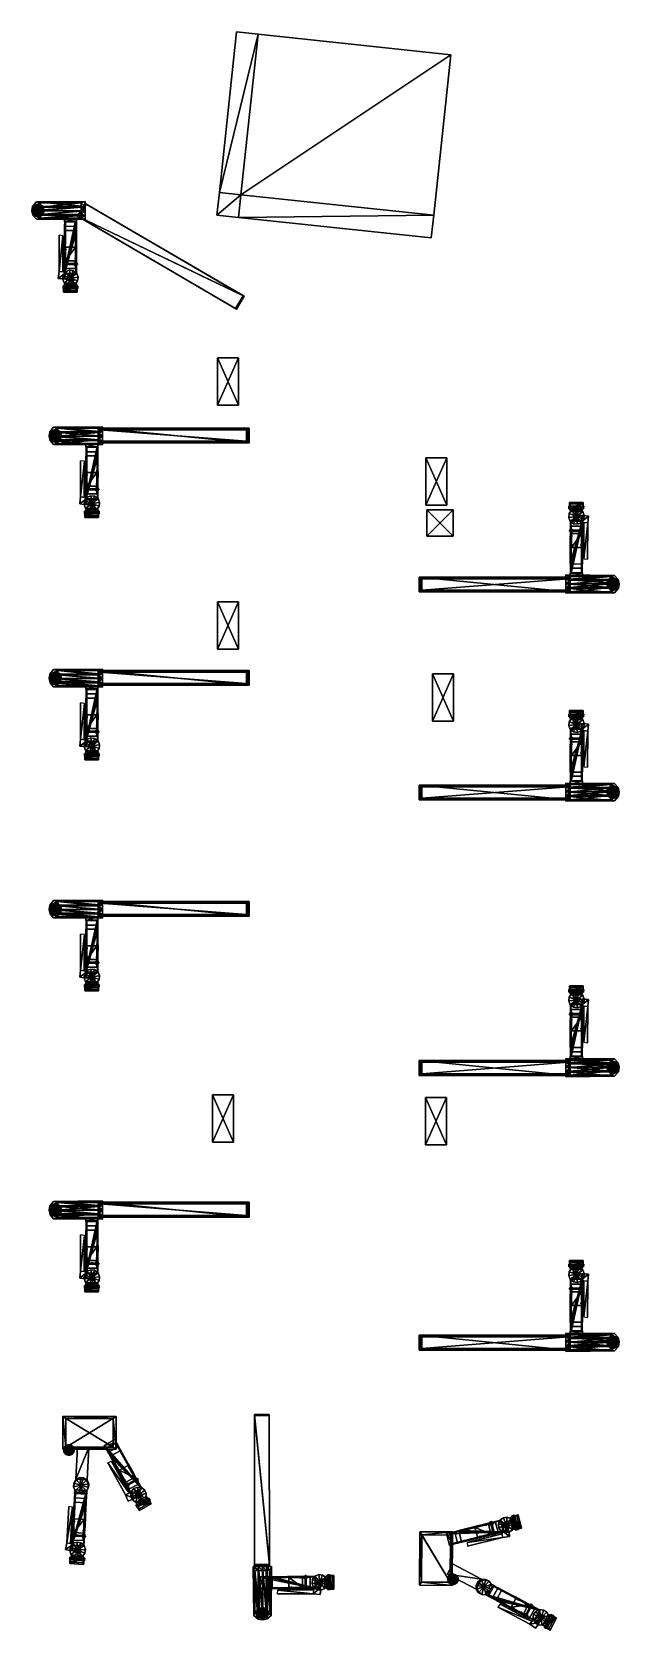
# Model space of a CAD drawing. Header units: millimetres. Extents: x -39 to 73, y -304 to 0.
import ezdxf

# ---------------------------------------------------------------- set-up
doc = ezdxf.new("R2010")
doc.units = ezdxf.units.MM
for name, color, linetype in [('CUBE_000_1', 7, 'Continuous'), ('CUBE_001_1', 7, 'Continuous'), ('CUBE_002_1', 7, 'Continuous'), ('CUBE_003_1', 7, 'Continuous'), ('CUBE_004_1', 7, 'Continuous'), ('CUBE_007_1', 7, 'Continuous'), ('CUBE_008_1', 7, 'Continuous'), ('CUBE_009_1', 7, 'Continuous'), ('CUBE_010_1', 7, 'Continuous'), ('CUBE_014_1', 7, 'Continuous'), ('CUBE_015_1', 7, 'Continuous'), ('CUBE_018_1', 7, 'Continuous'), ('CUBE_019_1', 7, 'Continuous'), ('CUBE_022_1', 7, 'Continuous'), ('CUBE_023_1', 7, 'Continuous'), ('CUBE_026_1', 7, 'Continuous'), ('CUBE_027_1', 7, 'Continuous'), ('CUBE_030_1', 7, 'Continuous'), ('MESH01', 7, 'Continuous'), ('MESH02', 7, 'Continuous'), ('MESH03', 7, 'Continuous'), ('MESH04', 7, 'Continuous'), ('MESH05', 7, 'Continuous'), ('MESH06', 7, 'Continuous'), ('MESH07', 7, 'Continuous'), ('MESH08', 7, 'Continuous'), ('MESH09', 7, 'Continuous'), ('MESH10', 7, 'Continuous'), ('MESH100', 7, 'Continuous'), ('MESH101', 7, 'Continuous'), ('MESH102', 7, 'Continuous'), ('MESH103', 7, 'Continuous'), ('MESH104', 7, 'Continuous'), ('MESH105', 7, 'Continuous'), ('MESH106', 7, 'Continuous'), ('MESH107', 7, 'Continuous'), ('MESH108', 7, 'Continuous'), ('MESH109', 7, 'Continuous'), ('MESH11', 7, 'Continuous'), ('MESH110', 7, 'Continuous'), ('MESH111', 7, 'Continuous'), ('MESH112', 7, 'Continuous'), ('MESH113', 7, 'Continuous'), ('MESH114', 7, 'Continuous'), ('MESH115', 7, 'Continuous'), ('MESH116', 7, 'Continuous'), ('MESH117', 7, 'Continuous'), ('MESH118', 7, 'Continuous'), ('MESH119', 7, 'Continuous'), ('MESH12', 7, 'Continuous'), ('MESH120', 7, 'Continuous'), ('MESH121', 7, 'Continuous'), ('MESH122', 7, 'Continuous'), ('MESH123', 7, 'Continuous'), ('MESH124', 7, 'Continuous'), ('MESH125', 7, 'Continuous'), ('MESH126', 7, 'Continuous'), ('MESH127', 7, 'Continuous'), ('MESH128', 7, 'Continuous'), ('MESH129', 7, 'Continuous'), ('MESH13', 7, 'Continuous'), ('MESH130', 7, 'Continuous'), ('MESH131', 7, 'Continuous'), ('MESH132', 7, 'Continuous'), ('MESH133', 7, 'Continuous'), ('MESH134', 7, 'Continuous'), ('MESH135', 7, 'Continuous'), ('MESH136', 7, 'Continuous'), ('MESH137', 7, 'Continuous'), ('MESH138', 7, 'Continuous'), ('MESH139', 7, 'Continuous'), ('MESH14', 7, 'Continuous'), ('MESH140', 7, 'Continuous'), ('MESH141', 7, 'Continuous'), ('MESH142', 7, 'Continuous'), ('MESH143', 7, 'Continuous'), ('MESH144', 7, 'Continuous'), ('MESH145', 7, 'Continuous'), ('MESH146', 7, 'Continuous'), ('MESH147', 7, 'Continuous'), ('MESH148', 7, 'Continuous'), ('MESH149', 7, 'Continuous'), ('MESH15', 7, 'Continuous'), ('MESH150', 7, 'Continuous'), ('MESH151', 7, 'Continuous'), ('MESH152', 7, 'Continuous'), ('MESH153', 7, 'Continuous'), ('MESH154', 7, 'Continuous'), ('MESH155', 7, 'Continuous'), ('MESH156', 7, 'Continuous'), ('MESH157', 7, 'Continuous'), ('MESH158', 7, 'Continuous'), ('MESH159', 7, 'Continuous'), ('MESH16', 7, 'Continuous'), ('MESH160', 7, 'Continuous'), ('MESH161', 7, 'Continuous'), ('MESH162', 7, 'Continuous'), ('MESH163', 7, 'Continuous'), ('MESH164', 7, 'Continuous'), ('MESH165', 7, 'Continuous'), ('MESH166', 7, 'Continuous'), ('MESH167', 7, 'Continuous'), ('MESH168', 7, 'Continuous'), ('MESH169', 7, 'Continuous'), ('MESH17', 7, 'Continuous'), ('MESH170', 7, 'Continuous'), ('MESH171', 7, 'Continuous'), ('MESH172', 7, 'Continuous'), ('MESH173', 7, 'Continuous'), ('MESH174', 7, 'Continuous'), ('MESH175', 7, 'Continuous'), ('MESH176', 7, 'Continuous'), ('MESH177', 7, 'Continuous'), ('MESH178', 7, 'Continuous'), ('MESH179', 7, 'Continuous'), ('MESH18', 7, 'Continuous'), ('MESH180', 7, 'Continuous'), ('MESH181', 7, 'Continuous'), ('MESH182', 7, 'Continuous'), ('MESH183', 7, 'Continuous'), ('MESH184', 7, 'Continuous'), ('MESH185', 7, 'Continuous'), ('MESH186', 7, 'Continuous'), ('MESH187', 7, 'Continuous'), ('MESH188', 7, 'Continuous'), ('MESH189', 7, 'Continuous'), ('MESH19', 7, 'Continuous'), ('MESH190', 7, 'Continuous'), ('MESH191', 7, 'Continuous'), ('MESH192', 7, 'Continuous'), ('MESH193', 7, 'Continuous'), ('MESH194', 7, 'Continuous'), ('MESH195', 7, 'Continuous'), ('MESH196', 7, 'Continuous'), ('MESH197', 7, 'Continuous'), ('MESH198', 7, 'Continuous'), ('MESH199', 7, 'Continuous'), ('MESH20', 7, 'Continuous'), ('MESH200', 7, 'Continuous'), ('MESH201', 7, 'Continuous'), ('MESH202', 7, 'Continuous'), ('MESH203', 7, 'Continuous'), ('MESH204', 7, 'Continuous'), ('MESH205', 7, 'Continuous'), ('MESH206', 7, 'Continuous'), ('MESH207', 7, 'Continuous'), ('MESH208', 7, 'Continuous'), ('MESH209', 7, 'Continuous'), ('MESH21', 7, 'Continuous'), ('MESH210', 7, 'Continuous'), ('MESH211', 7, 'Continuous'), ('MESH212', 7, 'Continuous'), ('MESH213', 7, 'Continuous'), ('MESH214', 7, 'Continuous'), ('MESH215', 7, 'Continuous'), ('MESH216', 7, 'Continuous'), ('MESH217', 7, 'Continuous'), ('MESH218', 7, 'Continuous'), ('MESH219', 7, 'Continuous'), ('MESH22', 7, 'Continuous'), ('MESH220', 7, 'Continuous'), ('MESH221', 7, 'Continuous'), ('MESH222', 7, 'Continuous'), ('MESH223', 7, 'Continuous'), ('MESH224', 7, 'Continuous'), ('MESH225', 7, 'Continuous'), ('MESH226', 7, 'Continuous'), ('MESH227', 7, 'Continuous'), ('MESH228', 7, 'Continuous'), ('MESH229', 7, 'Continuous'), ('MESH23', 7, 'Continuous'), ('MESH230', 7, 'Continuous'), ('MESH231', 7, 'Continuous'), ('MESH232', 7, 'Continuous'), ('MESH233', 7, 'Continuous'), ('MESH234', 7, 'Continuous'), ('MESH235', 7, 'Continuous'), ('MESH236', 7, 'Continuous'), ('MESH237', 7, 'Continuous'), ('MESH238', 7, 'Continuous'), ('MESH239', 7, 'Continuous'), ('MESH24', 7, 'Continuous'), ('MESH240', 7, 'Continuous'), ('MESH241', 7, 'Continuous'), ('MESH242', 7, 'Continuous'), ('MESH243', 7, 'Continuous'), ('MESH244', 7, 'Continuous'), ('MESH245', 7, 'Continuous'), ('MESH246', 7, 'Continuous'), ('MESH247', 7, 'Continuous'), ('MESH248', 7, 'Continuous'), ('MESH249', 7, 'Continuous'), ('MESH25', 7, 'Continuous'), ('MESH250', 7, 'Continuous'), ('MESH251', 7, 'Continuous'), ('MESH252', 7, 'Continuous'), ('MESH253', 7, 'Continuous'), ('MESH254', 7, 'Continuous'), ('MESH255', 7, 'Continuous'), ('MESH256', 7, 'Continuous'), ('MESH257', 7, 'Continuous'), ('MESH258', 7, 'Continuous'), ('MESH259', 7, 'Continuous'), ('MESH26', 7, 'Continuous'), ('MESH260', 7, 'Continuous'), ('MESH261', 7, 'Continuous'), ('MESH262', 7, 'Continuous'), ('MESH263', 7, 'Continuous'), ('MESH264', 7, 'Continuous'), ('MESH265', 7, 'Continuous'), ('MESH266', 7, 'Continuous'), ('MESH267', 7, 'Continuous'), ('MESH268', 7, 'Continuous'), ('MESH269', 7, 'Continuous'), ('MESH27', 7, 'Continuous'), ('MESH270', 7, 'Continuous'), ('MESH271', 7, 'Continuous'), ('MESH272', 7, 'Continuous'), ('MESH273', 7, 'Continuous'), ('MESH274', 7, 'Continuous'), ('MESH275', 7, 'Continuous'), ('MESH276', 7, 'Continuous'), ('MESH277', 7, 'Continuous'), ('MESH278', 7, 'Continuous'), ('MESH279', 7, 'Continuous'), ('MESH28', 7, 'Continuous'), ('MESH280', 7, 'Continuous'), ('MESH281', 7, 'Continuous'), ('MESH282', 7, 'Continuous'), ('MESH283', 7, 'Continuous'), ('MESH284', 7, 'Continuous'), ('MESH285', 7, 'Continuous'), ('MESH286', 7, 'Continuous'), ('MESH287', 7, 'Continuous'), ('MESH288', 7, 'Continuous'), ('MESH289', 7, 'Continuous'), ('MESH29', 7, 'Continuous'), ('MESH290', 7, 'Continuous'), ('MESH291', 7, 'Continuous'), ('MESH292', 7, 'Continuous'), ('MESH293', 7, 'Continuous'), ('MESH294', 7, 'Continuous'), ('MESH295', 7, 'Continuous'), ('MESH296', 7, 'Continuous'), ('MESH297', 7, 'Continuous'), ('MESH298', 7, 'Continuous'), ('MESH299', 7, 'Continuous'), ('MESH30', 7, 'Continuous'), ('MESH300', 7, 'Continuous'), ('MESH301', 7, 'Continuous'), ('MESH302', 7, 'Continuous'), ('MESH303', 7, 'Continuous'), ('MESH304', 7, 'Continuous'), ('MESH305', 7, 'Continuous'), ('MESH306', 7, 'Continuous'), ('MESH307', 7, 'Continuous'), ('MESH308', 7, 'Continuous'), ('MESH309', 7, 'Continuous'), ('MESH31', 7, 'Continuous'), ('MESH310', 7, 'Continuous'), ('MESH311', 7, 'Continuous'), ('MESH312', 7, 'Continuous'), ('MESH313', 7, 'Continuous'), ('MESH314', 7, 'Continuous'), ('MESH315', 7, 'Continuous'), ('MESH316', 7, 'Continuous'), ('MESH317', 7, 'Continuous'), ('MESH318', 7, 'Continuous'), ('MESH319', 7, 'Continuous'), ('MESH32', 7, 'Continuous'), ('MESH320', 7, 'Continuous'), ('MESH321', 7, 'Continuous'), ('MESH322', 7, 'Continuous'), ('MESH323', 7, 'Continuous'), ('MESH324', 7, 'Continuous'), ('MESH325', 7, 'Continuous'), ('MESH326', 7, 'Continuous'), ('MESH327', 7, 'Continuous'), ('MESH328', 7, 'Continuous'), ('MESH329', 7, 'Continuous'), ('MESH33', 7, 'Continuous'), ('MESH330', 7, 'Continuous'), ('MESH331', 7, 'Continuous'), ('MESH332', 7, 'Continuous'), ('MESH333', 7, 'Continuous'), ('MESH334', 7, 'Continuous'), ('MESH335', 7, 'Continuous'), ('MESH336', 7, 'Continuous'), ('MESH337', 7, 'Continuous'), ('MESH338', 7, 'Continuous'), ('MESH339', 7, 'Continuous'), ('MESH34', 7, 'Continuous'), ('MESH340', 7, 'Continuous'), ('MESH341', 7, 'Continuous'), ('MESH342', 7, 'Continuous'), ('MESH343', 7, 'Continuous'), ('MESH344', 7, 'Continuous'), ('MESH345', 7, 'Continuous'), ('MESH346', 7, 'Continuous'), ('MESH347', 7, 'Continuous'), ('MESH348', 7, 'Continuous'), ('MESH349', 7, 'Continuous'), ('MESH35', 7, 'Continuous'), ('MESH350', 7, 'Continuous'), ('MESH351', 7, 'Continuous'), ('MESH352', 7, 'Continuous'), ('MESH353', 7, 'Continuous'), ('MESH354', 7, 'Continuous'), ('MESH355', 7, 'Continuous'), ('MESH356', 7, 'Continuous'), ('MESH357', 7, 'Continuous'), ('MESH358', 7, 'Continuous'), ('MESH359', 7, 'Continuous'), ('MESH36', 7, 'Continuous'), ('MESH360', 7, 'Continuous'), ('MESH361', 7, 'Continuous'), ('MESH362', 7, 'Continuous'), ('MESH363', 7, 'Continuous'), ('MESH364', 7, 'Continuous'), ('MESH365', 7, 'Continuous'), ('MESH366', 7, 'Continuous'), ('MESH367', 7, 'Continuous'), ('MESH368', 7, 'Continuous'), ('MESH369', 7, 'Continuous'), ('MESH37', 7, 'Continuous'), ('MESH370', 7, 'Continuous'), ('MESH371', 7, 'Continuous'), ('MESH372', 7, 'Continuous'), ('MESH373', 7, 'Continuous'), ('MESH374', 7, 'Continuous'), ('MESH375', 7, 'Continuous'), ('MESH376', 7, 'Continuous'), ('MESH377', 7, 'Continuous'), ('MESH378', 7, 'Continuous'), ('MESH379', 7, 'Continuous'), ('MESH38', 7, 'Continuous'), ('MESH380', 7, 'Continuous'), ('MESH381', 7, 'Continuous'), ('MESH382', 7, 'Continuous'), ('MESH383', 7, 'Continuous'), ('MESH384', 7, 'Continuous'), ('MESH385', 7, 'Continuous'), ('MESH386', 7, 'Continuous'), ('MESH387', 7, 'Continuous'), ('MESH388', 7, 'Continuous'), ('MESH389', 7, 'Continuous'), ('MESH39', 7, 'Continuous'), ('MESH390', 7, 'Continuous'), ('MESH391', 7, 'Continuous'), ('MESH392', 7, 'Continuous'), ('MESH393', 7, 'Continuous'), ('MESH394', 7, 'Continuous'), ('MESH395', 7, 'Continuous'), ('MESH396', 7, 'Continuous'), ('MESH397', 7, 'Continuous'), ('MESH398', 7, 'Continuous'), ('MESH399', 7, 'Continuous'), ('MESH40', 7, 'Continuous'), ('MESH400', 7, 'Continuous'), ('MESH401', 7, 'Continuous'), ('MESH402', 7, 'Continuous'), ('MESH403', 7, 'Continuous'), ('MESH404', 7, 'Continuous'), ('MESH405', 7, 'Continuous'), ('MESH406', 7, 'Continuous'), ('MESH407', 7, 'Continuous'), ('MESH408', 7, 'Continuous'), ('MESH409', 7, 'Continuous'), ('MESH41', 7, 'Continuous'), ('MESH410', 7, 'Continuous'), ('MESH411', 7, 'Continuous'), ('MESH412', 7, 'Continuous'), ('MESH413', 7, 'Continuous'), ('MESH414', 7, 'Continuous'), ('MESH415', 7, 'Continuous'), ('MESH416', 7, 'Continuous'), ('MESH417', 7, 'Continuous'), ('MESH418', 7, 'Continuous'), ('MESH419', 7, 'Continuous'), ('MESH42', 7, 'Continuous'), ('MESH420', 7, 'Continuous'), ('MESH421', 7, 'Continuous'), ('MESH422', 7, 'Continuous'), ('MESH423', 7, 'Continuous'), ('MESH424', 7, 'Continuous'), ('MESH425', 7, 'Continuous'), ('MESH426', 7, 'Continuous'), ('MESH427', 7, 'Continuous'), ('MESH428', 7, 'Continuous'), ('MESH429', 7, 'Continuous'), ('MESH43', 7, 'Continuous'), ('MESH430', 7, 'Continuous'), ('MESH431', 7, 'Continuous'), ('MESH432', 7, 'Continuous'), ('MESH433', 7, 'Continuous'), ('MESH434', 7, 'Continuous'), ('MESH435', 7, 'Continuous'), ('MESH436', 7, 'Continuous'), ('MESH437', 7, 'Continuous'), ('MESH438', 7, 'Continuous'), ('MESH439', 7, 'Continuous'), ('MESH44', 7, 'Continuous'), ('MESH440', 7, 'Continuous'), ('MESH441', 7, 'Continuous'), ('MESH442', 7, 'Continuous'), ('MESH443', 7, 'Continuous'), ('MESH444', 7, 'Continuous'), ('MESH445', 7, 'Continuous'), ('MESH446', 7, 'Continuous'), ('MESH447', 7, 'Continuous'), ('MESH448', 7, 'Continuous'), ('MESH449', 7, 'Continuous'), ('MESH45', 7, 'Continuous'), ('MESH450', 7, 'Continuous'), ('MESH451', 7, 'Continuous'), ('MESH452', 7, 'Continuous'), ('MESH453', 7, 'Continuous'), ('MESH454', 7, 'Continuous'), ('MESH455', 7, 'Continuous'), ('MESH456', 7, 'Continuous'), ('MESH457', 7, 'Continuous'), ('MESH458', 7, 'Continuous'), ('MESH459', 7, 'Continuous'), ('MESH46', 7, 'Continuous'), ('MESH460', 7, 'Continuous'), ('MESH461', 7, 'Continuous'), ('MESH462', 7, 'Continuous'), ('MESH463', 7, 'Continuous'), ('MESH464', 7, 'Continuous'), ('MESH465', 7, 'Continuous'), ('MESH466', 7, 'Continuous'), ('MESH467', 7, 'Continuous'), ('MESH468', 7, 'Continuous'), ('MESH469', 7, 'Continuous'), ('MESH47', 7, 'Continuous'), ('MESH470', 7, 'Continuous'), ('MESH471', 7, 'Continuous'), ('MESH472', 7, 'Continuous'), ('MESH473', 7, 'Continuous'), ('MESH474', 7, 'Continuous'), ('MESH475', 7, 'Continuous'), ('MESH476', 7, 'Continuous'), ('MESH477', 7, 'Continuous'), ('MESH478', 7, 'Continuous'), ('MESH479', 7, 'Continuous'), ('MESH48', 7, 'Continuous'), ('MESH480', 7, 'Continuous'), ('MESH481', 7, 'Continuous'), ('MESH482', 7, 'Continuous'), ('MESH483', 7, 'Continuous'), ('MESH484', 7, 'Continuous'), ('MESH485', 7, 'Continuous'), ('MESH486', 7, 'Continuous'), ('MESH487', 7, 'Continuous'), ('MESH488', 7, 'Continuous'), ('MESH489', 7, 'Continuous'), ('MESH49', 7, 'Continuous'), ('MESH490', 7, 'Continuous'), ('MESH491', 7, 'Continuous'), ('MESH492', 7, 'Continuous'), ('MESH493', 7, 'Continuous'), ('MESH494', 7, 'Continuous'), ('MESH495', 7, 'Continuous'), ('MESH496', 7, 'Continuous'), ('MESH497', 7, 'Continuous'), ('MESH498', 7, 'Continuous'), ('MESH499', 7, 'Continuous'), ('MESH50', 7, 'Continuous'), ('MESH500', 7, 'Continuous'), ('MESH501', 7, 'Continuous'), ('MESH502', 7, 'Continuous'), ('MESH503', 7, 'Continuous'), ('MESH504', 7, 'Continuous'), ('MESH505', 7, 'Continuous'), ('MESH506', 7, 'Continuous'), ('MESH507', 7, 'Continuous'), ('MESH508', 7, 'Continuous'), ('MESH509', 7, 'Continuous'), ('MESH51', 7, 'Continuous'), ('MESH510', 7, 'Continuous'), ('MESH511', 7, 'Continuous'), ('MESH512', 7, 'Continuous'), ('MESH513', 7, 'Continuous'), ('MESH514', 7, 'Continuous'), ('MESH515', 7, 'Continuous'), ('MESH516', 7, 'Continuous'), ('MESH517', 7, 'Continuous'), ('MESH518', 7, 'Continuous'), ('MESH519', 7, 'Continuous'), ('MESH52', 7, 'Continuous'), ('MESH520', 7, 'Continuous'), ('MESH521', 7, 'Continuous'), ('MESH522', 7, 'Continuous'), ('MESH523', 7, 'Continuous'), ('MESH524', 7, 'Continuous'), ('MESH525', 7, 'Continuous'), ('MESH526', 7, 'Continuous'), ('MESH527', 7, 'Continuous'), ('MESH528', 7, 'Continuous'), ('MESH529', 7, 'Continuous'), ('MESH53', 7, 'Continuous'), ('MESH530', 7, 'Continuous'), ('MESH531', 7, 'Continuous'), ('MESH532', 7, 'Continuous'), ('MESH533', 7, 'Continuous'), ('MESH534', 7, 'Continuous'), ('MESH535', 7, 'Continuous'), ('MESH536', 7, 'Continuous'), ('MESH537', 7, 'Continuous'), ('MESH538', 7, 'Continuous'), ('MESH539', 7, 'Continuous'), ('MESH54', 7, 'Continuous'), ('MESH540', 7, 'Continuous'), ('MESH541', 7, 'Continuous'), ('MESH542', 7, 'Continuous'), ('MESH543', 7, 'Continuous'), ('MESH544', 7, 'Continuous'), ('MESH546', 7, 'Continuous'), ('MESH547', 7, 'Continuous'), ('MESH548', 7, 'Continuous'), ('MESH549', 7, 'Continuous'), ('MESH55', 7, 'Continuous'), ('MESH56', 7, 'Continuous'), ('MESH57', 7, 'Continuous'), ('MESH58', 7, 'Continuous'), ('MESH59', 7, 'Continuous'), ('MESH60', 7, 'Continuous'), ('MESH61', 7, 'Continuous'), ('MESH62', 7, 'Continuous'), ('MESH63', 7, 'Continuous'), ('MESH64', 7, 'Continuous'), ('MESH65', 7, 'Continuous'), ('MESH66', 7, 'Continuous'), ('MESH67', 7, 'Continuous'), ('MESH68', 7, 'Continuous'), ('MESH69', 7, 'Continuous'), ('MESH70', 7, 'Continuous'), ('MESH71', 7, 'Continuous'), ('MESH72', 7, 'Continuous'), ('MESH73', 7, 'Continuous'), ('MESH74', 7, 'Continuous'), ('MESH75', 7, 'Continuous'), ('MESH76', 7, 'Continuous'), ('MESH77', 7, 'Continuous'), ('MESH78', 7, 'Continuous'), ('MESH79', 7, 'Continuous'), ('MESH80', 7, 'Continuous'), ('MESH81', 7, 'Continuous'), ('MESH82', 7, 'Continuous'), ('MESH83', 7, 'Continuous'), ('MESH84', 7, 'Continuous'), ('MESH85', 7, 'Continuous'), ('MESH86', 7, 'Continuous'), ('MESH87', 7, 'Continuous'), ('MESH88', 7, 'Continuous'), ('MESH89', 7, 'Continuous'), ('MESH90', 7, 'Continuous'), ('MESH91', 7, 'Continuous'), ('MESH92', 7, 'Continuous'), ('MESH93', 7, 'Continuous'), ('MESH94', 7, 'Continuous'), ('MESH95', 7, 'Continuous'), ('MESH96', 7, 'Continuous'), ('MESH97', 7, 'Continuous'), ('MESH98', 7, 'Continuous'), ('MESH99', 7, 'Continuous'), ('TUNNEL1100', 7, 'Continuous'), ('TUNNEL1101', 7, 'Continuous'), ('TUNNEL1102', 7, 'Continuous'), ('TUNNEL1103', 7, 'Continuous'), ('TUNNEL1104', 7, 'Continuous'), ('TUNNEL1105', 7, 'Continuous'), ('TUNNEL1106', 7, 'Continuous'), ('TUNNEL1107', 7, 'Continuous'), ('TUNNEL1108', 7, 'Continuous'), ('TUNNEL1109', 7, 'Continuous'), ('TUNNEL1110', 7, 'Continuous'), ('TUNNEL1111', 7, 'Continuous'), ('TUNNEL1_00', 7, 'Continuous'), ('TUNNEL1_01', 7, 'Continuous'), ('TUNNEL2112', 7, 'Continuous'), ('TUNNEL2113', 7, 'Continuous'), ('TUNNEL2114', 7, 'Continuous'), ('TUNNEL2115', 7, 'Continuous'), ('TUNNEL2116', 7, 'Continuous'), ('TUNNEL2117', 7, 'Continuous'), ('TUNNEL2118', 7, 'Continuous'), ('TUNNEL2119', 7, 'Continuous'), ('TUNNEL2120', 7, 'Continuous'), ('TUNNEL2121', 7, 'Continuous'), ('TUNNEL2122', 7, 'Continuous'), ('TUNNEL2123', 7, 'Continuous'), ('TUNNEL2_00', 7, 'Continuous'), ('TUNNEL2_01', 7, 'Continuous'), ('TUNNEL3124', 7, 'Continuous'), ('TUNNEL3125', 7, 'Continuous'), ('TUNNEL3126', 7, 'Continuous'), ('TUNNEL3127', 7, 'Continuous'), ('TUNNEL3128', 7, 'Continuous'), ('TUNNEL3129', 7, 'Continuous'), ('TUNNEL3130', 7, 'Continuous'), ('TUNNEL3131', 7, 'Continuous'), ('TUNNEL3132', 7, 'Continuous'), ('TUNNEL3133', 7, 'Continuous'), ('TUNNEL3134', 7, 'Continuous'), ('TUNNEL3135', 7, 'Continuous'), ('TUNNEL3_00', 7, 'Continuous'), ('TUNNEL3_01', 7, 'Continuous')]:
    doc.layers.add(name, color=color, linetype=linetype)

msp = doc.modelspace()

# ---------------------------------------------------------------- meshes
at = {"layer": 'CUBE_000_1'}
mesh = msp.add_polyface(dxfattribs=at)
corners = [(63.47, -198.35, 5.88), (63.15, -198.04, 5.91), (34.94, -198.35, 7.98), (63.47, -198.35, 5.88), (63.15, -195.86, 5.91), (63.15, -198.04, 5.91), (63.47, -195.54, 5.88), (63.47, -195.54, 5.88), (35.26, -195.86, 7.96), (63.15, -195.86, 5.91), (63.47, -195.54, 5.88), (34.94, -195.54, 7.98), (35.26, -195.86, 7.96), (34.94, -195.54, 7.98), (63.47, -195.54, 5.88), (63.23, -195.54, 2.7), (63.47, -195.54, 5.88), (63.23, -198.35, 2.7), (63.23, -195.54, 2.7), (63.47, -198.35, 5.88), (34.94, -198.35, 7.98), (63.23, -198.35, 2.7), (63.47, -198.35, 5.88), (34.71, -198.35, 4.8), (34.71, -195.54, 4.8), (34.71, -198.35, 4.8), (34.94, -198.35, 7.98), (63.23, -198.35, 2.7), (34.71, -198.35, 4.8), (34.71, -195.54, 4.8), (63.23, -195.54, 2.7), (34.71, -195.54, 4.8), (34.94, -195.54, 7.98), (35.26, -195.86, 7.96), (34.94, -195.54, 7.98), (34.94, -198.35, 7.98), (35.26, -198.04, 7.96), (63.15, -198.04, 5.91), (35.26, -198.04, 7.96), (34.94, -198.35, 7.98), (63.15, -195.86, 5.91), (35.26, -198.04, 7.96), (63.15, -198.04, 5.91), (35.26, -195.86, 7.96)]
mesh.append_faces([[corners[k] for k in face] for face in [(0, 1, 2), (3, 4, 5), (6, 4, 3), (7, 8, 9), (10, 11, 12), (13, 14, 15), (16, 17, 18), (16, 19, 17), (20, 21, 22), (20, 23, 21), (24, 25, 26), (27, 28, 29), (27, 29, 30), (13, 15, 31), (24, 26, 32), (33, 34, 35), (33, 35, 36), (37, 38, 39), (40, 41, 42), (40, 43, 41)]])
at = {"layer": 'CUBE_001_1'}
mesh = msp.add_polyface(dxfattribs=at)
corners = [(41.21, -90.84, 15.26), (36.21, -95.84, 15.26), (41.21, -95.84, 15.26), (36.21, -90.84, 15.26), (41.21, -90.84, 15.26), (36.21, -90.84, -0.74), (36.21, -90.84, 15.26), (41.21, -90.84, -0.74), (41.21, -90.84, 15.26), (41.21, -95.84, -0.74), (41.21, -90.84, -0.74), (41.21, -95.84, 15.26), (36.21, -95.84, 15.26), (41.21, -95.84, -0.74), (41.21, -95.84, 15.26), (36.21, -95.84, -0.74), (36.21, -90.84, -0.74), (36.21, -95.84, -0.74), (36.21, -95.84, 15.26), (41.21, -95.84, -0.74), (36.21, -95.84, -0.74), (36.21, -90.84, -0.74), (41.21, -90.84, -0.74), (36.21, -90.84, 15.26)]
mesh.append_faces([[corners[k] for k in face] for face in [(0, 1, 2), (0, 3, 1), (4, 5, 6), (4, 7, 5), (8, 9, 10), (8, 11, 9), (12, 13, 14), (12, 15, 13), (16, 17, 18), (19, 20, 21), (19, 21, 22), (16, 18, 23)]])
at = {"layer": 'CUBE_002_1'}
mesh = msp.add_polyface(dxfattribs=at)
corners = [(39.99, -80.94, 11.7), (35.99, -89.94, 11.7), (39.99, -89.94, 11.7), (35.99, -80.94, 11.7), (39.99, -80.94, 11.7), (35.99, -80.94, -0.3), (35.99, -80.94, 11.7), (39.99, -80.94, -0.3), (39.99, -80.94, 11.7), (39.99, -89.94, -0.3), (39.99, -80.94, -0.3), (39.99, -89.94, 11.7), (35.99, -89.94, 11.7), (39.99, -89.94, -0.3), (39.99, -89.94, 11.7), (35.99, -89.94, -0.3), (35.99, -80.94, -0.3), (35.99, -89.94, -0.3), (35.99, -89.94, 11.7), (39.99, -89.94, -0.3), (35.99, -89.94, -0.3), (35.99, -80.94, -0.3), (39.99, -80.94, -0.3), (35.99, -80.94, 11.7)]
mesh.append_faces([[corners[k] for k in face] for face in [(0, 1, 2), (0, 3, 1), (4, 5, 6), (4, 7, 5), (8, 9, 10), (8, 11, 9), (12, 13, 14), (12, 15, 13), (16, 17, 18), (19, 20, 21), (19, 21, 22), (16, 18, 23)]])
at = {"layer": 'CUBE_003_1'}
mesh = msp.add_polyface(dxfattribs=at)
corners = [(41.26, -122.02, 11.11), (37.26, -131.02, 11.11), (41.26, -131.02, 11.11), (37.26, -122.02, 11.11), (41.26, -122.02, 11.11), (37.26, -122.02, -0.89), (37.26, -122.02, 11.11), (41.26, -122.02, -0.89), (41.26, -122.02, 11.11), (41.26, -131.02, -0.89), (41.26, -122.02, -0.89), (41.26, -131.02, 11.11), (37.26, -131.02, 11.11), (41.26, -131.02, -0.89), (41.26, -131.02, 11.11), (37.26, -131.02, -0.89), (37.26, -122.02, -0.89), (37.26, -131.02, -0.89), (37.26, -131.02, 11.11), (41.26, -131.02, -0.89), (37.26, -131.02, -0.89), (37.26, -122.02, -0.89), (41.26, -122.02, -0.89), (37.26, -122.02, 11.11)]
mesh.append_faces([[corners[k] for k in face] for face in [(0, 1, 2), (0, 3, 1), (4, 5, 6), (4, 7, 5), (8, 9, 10), (8, 11, 9), (12, 13, 14), (12, 15, 13), (16, 17, 18), (19, 20, 21), (19, 21, 22), (16, 18, 23)]])
at = {"layer": 'CUBE_004_1'}
mesh = msp.add_polyface(dxfattribs=at)
corners = [(39.96, -202.58, 11.45), (35.96, -211.58, 11.45), (39.96, -211.58, 11.45), (35.96, -202.58, 11.45), (39.96, -202.58, 11.45), (35.96, -202.58, -0.55), (35.96, -202.58, 11.45), (39.96, -202.58, -0.55), (39.96, -202.58, 11.45), (39.96, -211.58, -0.55), (39.96, -202.58, -0.55), (39.96, -211.58, 11.45), (35.96, -211.58, 11.45), (39.96, -211.58, -0.55), (39.96, -211.58, 11.45), (35.96, -211.58, -0.55), (35.96, -202.58, -0.55), (35.96, -211.58, -0.55), (35.96, -211.58, 11.45), (39.96, -211.58, -0.55), (35.96, -211.58, -0.55), (35.96, -202.58, -0.55), (39.96, -202.58, -0.55), (35.96, -202.58, 11.45)]
mesh.append_faces([[corners[k] for k in face] for face in [(0, 1, 2), (0, 3, 1), (4, 5, 6), (4, 7, 5), (8, 9, 10), (8, 11, 9), (12, 13, 14), (12, 15, 13), (16, 17, 18), (19, 20, 21), (19, 21, 22), (16, 18, 23)]])
at = {"layer": 'CUBE_007_1'}
mesh = msp.add_polyface(dxfattribs=at)
corners = [(-3.26, -30.49, 0), (-3.72, -34.8, 10), (-3.26, -30.49, 10), (-3.72, -34.8, 0), (0.84, -30.93, 0), (-3.72, -34.8, 0), (-3.26, -30.49, 0), (0.38, -35.24, 0), (37.51, -34.85, 0), (37.05, -39.16, 0), (37.51, -34.85, 10), (37.05, -39.16, 0), (37.51, -34.85, 0), (37.05, -39.16, 10), (37.51, -34.85, 10), (0.38, -35.24, 10), (37.05, -39.16, 10), (0.84, -30.93, 10), (40.77, -4.36, 10), (4.1, -0.44, 10), (40.77, -4.36, 10), (4.1, -0.44, 0), (4.1, -0.44, 10), (40.77, -4.36, 0), (40.77, -4.36, 10), (40.77, -4.36, 0), (40.77, -4.36, 0), (4.1, -0.44, 0), (0, 0, 0), (0, 0, 0), (-3.26, -30.49, 0), (-3.26, -30.49, 10), (0, 0, 10), (0, 0, 10), (-3.26, -30.49, 10), (4.1, -0.44, 10), (0, 0, 0), (0, 0, 10), (4.1, -0.44, 0), (-3.72, -34.8, 10), (-3.72, -34.8, 10), (0.38, -35.24, 0), (0.38, -35.24, 10), (-3.72, -34.8, 0), (0.38, -35.24, 10), (0.38, -35.24, 0), (37.05, -39.16, 0), (37.05, -39.16, 10)]
mesh.append_faces([[corners[k] for k in face] for face in [(0, 1, 2), (0, 3, 1), (4, 5, 6), (4, 7, 5), (8, 7, 4), (8, 9, 7), (10, 11, 12), (10, 13, 11), (14, 15, 16), (14, 17, 15), (18, 17, 14), (18, 19, 17), (20, 21, 22), (20, 23, 21), (24, 12, 25), (24, 10, 12), (26, 8, 4), (26, 4, 27), (27, 4, 6), (27, 6, 28), (29, 30, 31), (29, 31, 32), (19, 33, 34), (35, 36, 37), (35, 38, 36), (19, 34, 17), (17, 34, 39), (17, 39, 15), (40, 41, 42), (40, 43, 41), (44, 45, 46), (44, 46, 47)]])
at = {"layer": 'CUBE_008_1'}
mesh = msp.add_polyface(dxfattribs=at)
corners = [(-0.55, -202.05, 11.11), (-4.55, -211.05, 11.11), (-0.55, -211.05, 11.11), (-4.55, -202.05, 11.11), (-0.55, -202.05, 11.11), (-4.55, -202.05, -0.89), (-4.55, -202.05, 11.11), (-0.55, -202.05, -0.89), (-0.55, -202.05, 11.11), (-0.55, -211.05, -0.89), (-0.55, -202.05, -0.89), (-0.55, -211.05, 11.11), (-4.55, -211.05, 11.11), (-0.55, -211.05, -0.89), (-0.55, -211.05, 11.11), (-4.55, -211.05, -0.89), (-4.55, -202.05, -0.89), (-4.55, -211.05, -0.89), (-4.55, -211.05, 11.11), (-0.55, -211.05, -0.89), (-4.55, -211.05, -0.89), (-4.55, -202.05, -0.89), (-0.55, -202.05, -0.89), (-4.55, -202.05, 11.11)]
mesh.append_faces([[corners[k] for k in face] for face in [(0, 1, 2), (0, 3, 1), (4, 5, 6), (4, 7, 5), (8, 9, 10), (8, 11, 9), (12, 13, 14), (12, 15, 13), (16, 17, 18), (19, 20, 21), (19, 21, 22), (16, 18, 23)]])
at = {"layer": 'CUBE_009_1'}
mesh = msp.add_polyface(dxfattribs=at)
corners = [(0.41, -61.94, 10.59), (-3.59, -70.94, 10.59), (0.41, -70.94, 10.59), (-3.59, -61.94, 10.59), (0.41, -61.94, 10.59), (-3.59, -61.94, -1.41), (-3.59, -61.94, 10.59), (0.41, -61.94, -1.41), (0.41, -61.94, 10.59), (0.41, -70.94, -1.41), (0.41, -61.94, -1.41), (0.41, -70.94, 10.59), (-3.59, -70.94, 10.59), (0.41, -70.94, -1.41), (0.41, -70.94, 10.59), (-3.59, -70.94, -1.41), (-3.59, -61.94, -1.41), (-3.59, -70.94, -1.41), (-3.59, -70.94, 10.59), (0.41, -70.94, -1.41), (-3.59, -70.94, -1.41), (-3.59, -61.94, -1.41), (0.41, -61.94, -1.41), (-3.59, -61.94, 10.59)]
mesh.append_faces([[corners[k] for k in face] for face in [(0, 1, 2), (0, 3, 1), (4, 5, 6), (4, 7, 5), (8, 9, 10), (8, 11, 9), (12, 13, 14), (12, 15, 13), (16, 17, 18), (19, 20, 21), (19, 21, 22), (16, 18, 23)]])
at = {"layer": 'CUBE_010_1'}
mesh = msp.add_polyface(dxfattribs=at)
corners = [(0.37, -108.33, 10.97), (-3.63, -117.33, 10.97), (0.37, -117.33, 10.97), (-3.63, -108.33, 10.97), (0.37, -108.33, 10.97), (-3.63, -108.33, -1.03), (-3.63, -108.33, 10.97), (0.37, -108.33, -1.03), (0.37, -108.33, 10.97), (0.37, -117.33, -1.03), (0.37, -108.33, -1.03), (0.37, -117.33, 10.97), (-3.63, -117.33, 10.97), (0.37, -117.33, -1.03), (0.37, -117.33, 10.97), (-3.63, -117.33, -1.03), (-3.63, -108.33, -1.03), (-3.63, -117.33, -1.03), (-3.63, -117.33, 10.97), (0.37, -117.33, -1.03), (-3.63, -117.33, -1.03), (-3.63, -108.33, -1.03), (0.37, -108.33, -1.03), (-3.63, -108.33, 10.97)]
mesh.append_faces([[corners[k] for k in face] for face in [(0, 1, 2), (0, 3, 1), (4, 5, 6), (4, 7, 5), (8, 9, 10), (8, 11, 9), (12, 13, 14), (12, 15, 13), (16, 17, 18), (19, 20, 21), (19, 21, 22), (16, 18, 23)]])
at = {"layer": 'CUBE_014_1'}
mesh = msp.add_polyface(dxfattribs=at)
corners = [(63.47, -145.99, 5.88), (63.15, -145.68, 5.91), (34.94, -145.99, 7.98), (63.47, -145.99, 5.88), (63.15, -143.5, 5.91), (63.15, -145.68, 5.91), (63.47, -143.18, 5.88), (63.47, -143.18, 5.88), (35.26, -143.5, 7.96), (63.15, -143.5, 5.91), (63.47, -143.18, 5.88), (34.94, -143.18, 7.98), (35.26, -143.5, 7.96), (34.94, -143.18, 7.98), (63.47, -143.18, 5.88), (63.23, -143.18, 2.7), (63.47, -143.18, 5.88), (63.23, -145.99, 2.7), (63.23, -143.18, 2.7), (63.47, -145.99, 5.88), (34.94, -145.99, 7.98), (63.23, -145.99, 2.7), (63.47, -145.99, 5.88), (34.71, -145.99, 4.8), (34.71, -143.18, 4.8), (34.71, -145.99, 4.8), (34.94, -145.99, 7.98), (63.23, -145.99, 2.7), (34.71, -145.99, 4.8), (34.71, -143.18, 4.8), (63.23, -143.18, 2.7), (34.71, -143.18, 4.8), (34.94, -143.18, 7.98), (35.26, -143.5, 7.96), (34.94, -143.18, 7.98), (34.94, -145.99, 7.98), (35.26, -145.68, 7.96), (63.15, -145.68, 5.91), (35.26, -145.68, 7.96), (34.94, -145.99, 7.98), (63.15, -143.5, 5.91), (35.26, -145.68, 7.96), (63.15, -145.68, 5.91), (35.26, -143.5, 7.96)]
mesh.append_faces([[corners[k] for k in face] for face in [(0, 1, 2), (3, 4, 5), (6, 4, 3), (7, 8, 9), (10, 11, 12), (13, 14, 15), (16, 17, 18), (16, 19, 17), (20, 21, 22), (20, 23, 21), (24, 25, 26), (27, 28, 29), (27, 29, 30), (13, 15, 31), (24, 26, 32), (33, 34, 35), (33, 35, 36), (37, 38, 39), (40, 41, 42), (40, 43, 41)]])
at = {"layer": 'CUBE_015_1'}
mesh = msp.add_polyface(dxfattribs=at)
corners = [(63.47, -106.43, 5.88), (63.15, -106.12, 5.91), (34.94, -106.43, 7.98), (63.47, -106.43, 5.88), (63.15, -103.94, 5.91), (63.15, -106.12, 5.91), (63.47, -103.62, 5.88), (63.47, -103.62, 5.88), (35.26, -103.94, 7.96), (63.15, -103.94, 5.91), (63.47, -103.62, 5.88), (34.94, -103.62, 7.98), (35.26, -103.94, 7.96), (34.94, -103.62, 7.98), (63.47, -103.62, 5.88), (63.23, -103.62, 2.7), (63.47, -103.62, 5.88), (63.23, -106.43, 2.7), (63.23, -103.62, 2.7), (63.47, -106.43, 5.88), (34.94, -106.43, 7.98), (63.23, -106.43, 2.7), (63.47, -106.43, 5.88), (34.71, -106.43, 4.8), (34.71, -103.62, 4.8), (34.71, -106.43, 4.8), (34.94, -106.43, 7.98), (63.23, -106.43, 2.7), (34.71, -106.43, 4.8), (34.71, -103.62, 4.8), (63.23, -103.62, 2.7), (34.71, -103.62, 4.8), (34.94, -103.62, 7.98), (35.26, -103.94, 7.96), (34.94, -103.62, 7.98), (34.94, -106.43, 7.98), (35.26, -106.12, 7.96), (63.15, -106.12, 5.91), (35.26, -106.12, 7.96), (34.94, -106.43, 7.98), (63.15, -103.94, 5.91), (35.26, -106.12, 7.96), (63.15, -106.12, 5.91), (35.26, -103.94, 7.96)]
mesh.append_faces([[corners[k] for k in face] for face in [(0, 1, 2), (3, 4, 5), (6, 4, 3), (7, 8, 9), (10, 11, 12), (13, 14, 15), (16, 17, 18), (16, 19, 17), (20, 21, 22), (20, 23, 21), (24, 25, 26), (27, 28, 29), (27, 29, 30), (13, 15, 31), (24, 26, 32), (33, 34, 35), (33, 35, 36), (37, 38, 39), (40, 41, 42), (40, 43, 41)]])
at = {"layer": 'CUBE_018_1'}
mesh = msp.add_polyface(dxfattribs=at)
corners = [(63.47, -250.56, 5.88), (63.15, -250.24, 5.91), (34.94, -250.56, 7.98), (63.47, -250.56, 5.88), (63.15, -248.06, 5.91), (63.15, -250.24, 5.91), (63.47, -247.75, 5.88), (63.47, -247.75, 5.88), (35.26, -248.06, 7.96), (63.15, -248.06, 5.91), (63.47, -247.75, 5.88), (34.94, -247.75, 7.98), (35.26, -248.06, 7.96), (34.94, -247.75, 7.98), (63.47, -247.75, 5.88), (63.23, -247.75, 2.7), (63.47, -247.75, 5.88), (63.23, -250.56, 2.7), (63.23, -247.75, 2.7), (63.47, -250.56, 5.88), (34.94, -250.56, 7.98), (63.23, -250.56, 2.7), (63.47, -250.56, 5.88), (34.71, -250.56, 4.8), (34.71, -247.75, 4.8), (34.71, -250.56, 4.8), (34.94, -250.56, 7.98), (63.23, -250.56, 2.7), (34.71, -250.56, 4.8), (34.71, -247.75, 4.8), (63.23, -247.75, 2.7), (34.71, -247.75, 4.8), (34.94, -247.75, 7.98), (35.26, -248.06, 7.96), (34.94, -247.75, 7.98), (34.94, -250.56, 7.98), (35.26, -250.24, 7.96), (63.15, -250.24, 5.91), (35.26, -250.24, 7.96), (34.94, -250.56, 7.98), (63.15, -248.06, 5.91), (35.26, -250.24, 7.96), (63.15, -250.24, 5.91), (35.26, -248.06, 7.96)]
mesh.append_faces([[corners[k] for k in face] for face in [(0, 1, 2), (3, 4, 5), (6, 4, 3), (7, 8, 9), (10, 11, 12), (13, 14, 15), (16, 17, 18), (16, 19, 17), (20, 21, 22), (20, 23, 21), (24, 25, 26), (27, 28, 29), (27, 29, 30), (13, 15, 31), (24, 26, 32), (33, 34, 35), (33, 35, 36), (37, 38, 39), (40, 41, 42), (40, 43, 41)]])
at = {"layer": 'CUBE_019_1'}
mesh = msp.add_polyface(dxfattribs=at)
corners = [(6.25, -291.55, 5.88), (3.41, -263.03, 7.98), (3.44, -291.55, 5.88), (6.25, -291.55, 5.88), (6.22, -263.02, 7.98), (3.41, -263.03, 7.98), (6.22, -262.79, 4.8), (6.22, -263.02, 7.98), (6.25, -291.55, 5.88), (6.22, -263.02, 7.98), (6.22, -262.79, 4.8), (3.41, -263.03, 7.98), (3.41, -263.03, 7.98), (6.22, -262.79, 4.8), (3.41, -262.79, 4.8), (6.25, -291.31, 2.7), (3.41, -262.79, 4.8), (6.22, -262.79, 4.8), (3.44, -291.32, 2.7), (3.44, -291.55, 5.88), (3.44, -291.32, 2.7), (6.25, -291.31, 2.7), (3.41, -262.79, 4.8), (3.44, -291.32, 2.7), (3.44, -291.55, 5.88), (3.41, -263.03, 7.98), (6.25, -291.55, 5.88), (6.25, -291.31, 2.7)]
mesh.append_faces([[corners[k] for k in face] for face in [(0, 1, 2), (3, 4, 5), (6, 7, 8), (9, 10, 11), (12, 13, 14), (15, 16, 17), (15, 18, 16), (19, 20, 21), (22, 23, 24), (22, 24, 25), (19, 21, 26), (6, 8, 27)]])
at = {"layer": 'CUBE_022_1'}
mesh = msp.add_polyface(dxfattribs=at)
corners = [(1.88, -75.61, 7.96), (-26.33, -75.3, 5.88), (-26.01, -75.61, 5.91), (2.2, -75.3, 7.98), (-26.33, -75.3, 5.88), (1.88, -75.61, 7.96), (2.2, -75.3, 7.98), (-26.09, -75.3, 2.7), (-26.33, -75.3, 5.88), (2.43, -75.3, 4.8), (2.2, -75.3, 7.98), (2.43, -78.11, 4.8), (2.43, -75.3, 4.8), (2.2, -78.11, 7.98), (2.2, -75.3, 7.98), (1.88, -75.61, 7.96), (2.2, -78.11, 7.98), (1.88, -77.79, 7.96), (1.88, -75.61, 7.96), (-26.01, -75.61, 5.91), (1.88, -77.79, 7.96), (-26.01, -77.79, 5.91), (-26.01, -75.61, 5.91), (-26.33, -78.11, 5.88), (-26.01, -77.79, 5.91), (-26.33, -75.3, 5.88), (-26.09, -75.3, 2.7), (-26.33, -78.11, 5.88), (-26.33, -75.3, 5.88), (-26.09, -78.11, 2.7), (2.43, -78.11, 4.8), (-26.09, -78.11, 2.7), (-26.09, -75.3, 2.7), (2.2, -78.11, 7.98), (-26.09, -78.11, 2.7), (2.43, -78.11, 4.8), (-26.33, -78.11, 5.88), (2.2, -78.11, 7.98), (-26.01, -77.79, 5.91), (-26.33, -78.11, 5.88), (2.2, -78.11, 7.98), (1.88, -77.79, 7.96), (-26.01, -77.79, 5.91), (2.43, -75.3, 4.8)]
mesh.append_faces([[corners[k] for k in face] for face in [(0, 1, 2), (3, 4, 5), (6, 7, 8), (6, 9, 7), (10, 11, 12), (10, 13, 11), (14, 15, 16), (16, 15, 17), (18, 19, 20), (20, 19, 21), (22, 23, 24), (22, 25, 23), (26, 27, 28), (26, 29, 27), (30, 31, 32), (33, 34, 35), (33, 36, 34), (37, 38, 39), (40, 41, 42), (30, 32, 43)]])
at = {"layer": 'CUBE_023_1'}
mesh = msp.add_polyface(dxfattribs=at)
corners = [(1.88, -121.67, 7.96), (-26.33, -121.36, 5.88), (-26.01, -121.67, 5.91), (2.2, -121.36, 7.98), (-26.33, -121.36, 5.88), (1.88, -121.67, 7.96), (2.2, -121.36, 7.98), (-26.09, -121.36, 2.7), (-26.33, -121.36, 5.88), (2.43, -121.36, 4.8), (2.2, -121.36, 7.98), (2.43, -124.17, 4.8), (2.43, -121.36, 4.8), (2.2, -124.17, 7.98), (2.2, -121.36, 7.98), (1.88, -121.67, 7.96), (2.2, -124.17, 7.98), (1.88, -123.85, 7.96), (1.88, -121.67, 7.96), (-26.01, -121.67, 5.91), (1.88, -123.85, 7.96), (-26.01, -123.85, 5.91), (-26.01, -121.67, 5.91), (-26.33, -124.17, 5.88), (-26.01, -123.85, 5.91), (-26.33, -121.36, 5.88), (-26.09, -121.36, 2.7), (-26.33, -124.17, 5.88), (-26.33, -121.36, 5.88), (-26.09, -124.17, 2.7), (2.43, -124.17, 4.8), (-26.09, -124.17, 2.7), (-26.09, -121.36, 2.7), (2.2, -124.17, 7.98), (-26.09, -124.17, 2.7), (2.43, -124.17, 4.8), (-26.33, -124.17, 5.88), (2.2, -124.17, 7.98), (-26.01, -123.85, 5.91), (-26.33, -124.17, 5.88), (2.2, -124.17, 7.98), (1.88, -123.85, 7.96), (-26.01, -123.85, 5.91), (2.43, -121.36, 4.8)]
mesh.append_faces([[corners[k] for k in face] for face in [(0, 1, 2), (3, 4, 5), (6, 7, 8), (6, 9, 7), (10, 11, 12), (10, 13, 11), (14, 15, 16), (16, 15, 17), (18, 19, 20), (20, 19, 21), (22, 23, 24), (22, 25, 23), (26, 27, 28), (26, 29, 27), (30, 31, 32), (33, 34, 35), (33, 36, 34), (37, 38, 39), (40, 41, 42), (30, 32, 43)]])
at = {"layer": 'CUBE_026_1'}
mesh = msp.add_polyface(dxfattribs=at)
corners = [(1.88, -165.6, 7.96), (-26.33, -165.28, 5.88), (-26.01, -165.6, 5.91), (2.2, -165.28, 7.98), (-26.33, -165.28, 5.88), (1.88, -165.6, 7.96), (2.2, -165.28, 7.98), (-26.09, -165.28, 2.7), (-26.33, -165.28, 5.88), (2.43, -165.28, 4.8), (2.2, -165.28, 7.98), (2.43, -168.09, 4.8), (2.43, -165.28, 4.8), (2.2, -168.09, 7.98), (2.2, -165.28, 7.98), (1.88, -165.6, 7.96), (2.2, -168.09, 7.98), (1.88, -167.78, 7.96), (1.88, -165.6, 7.96), (-26.01, -165.6, 5.91), (1.88, -167.78, 7.96), (-26.01, -167.78, 5.91), (-26.01, -165.6, 5.91), (-26.33, -168.09, 5.88), (-26.01, -167.78, 5.91), (-26.33, -165.28, 5.88), (-26.09, -165.28, 2.7), (-26.33, -168.09, 5.88), (-26.33, -165.28, 5.88), (-26.09, -168.09, 2.7), (2.43, -168.09, 4.8), (-26.09, -168.09, 2.7), (-26.09, -165.28, 2.7), (2.2, -168.09, 7.98), (-26.09, -168.09, 2.7), (2.43, -168.09, 4.8), (-26.33, -168.09, 5.88), (2.2, -168.09, 7.98), (-26.01, -167.78, 5.91), (-26.33, -168.09, 5.88), (2.2, -168.09, 7.98), (1.88, -167.78, 7.96), (-26.01, -167.78, 5.91), (2.43, -165.28, 4.8)]
mesh.append_faces([[corners[k] for k in face] for face in [(0, 1, 2), (3, 4, 5), (6, 7, 8), (6, 9, 7), (10, 11, 12), (10, 13, 11), (14, 15, 16), (16, 15, 17), (18, 19, 20), (20, 19, 21), (22, 23, 24), (22, 25, 23), (26, 27, 28), (26, 29, 27), (30, 31, 32), (33, 34, 35), (33, 36, 34), (37, 38, 39), (40, 41, 42), (30, 32, 43)]])
at = {"layer": 'CUBE_027_1'}
mesh = msp.add_polyface(dxfattribs=at)
corners = [(1.88, -222.79, 7.96), (-26.33, -222.47, 5.88), (-26.01, -222.79, 5.91), (2.2, -222.47, 7.98), (-26.33, -222.47, 5.88), (1.88, -222.79, 7.96), (2.2, -222.47, 7.98), (-26.09, -222.47, 2.7), (-26.33, -222.47, 5.88), (2.43, -222.47, 4.8), (2.2, -222.47, 7.98), (2.43, -225.28, 4.8), (2.43, -222.47, 4.8), (2.2, -225.28, 7.98), (2.2, -222.47, 7.98), (1.88, -222.79, 7.96), (2.2, -225.28, 7.98), (1.88, -224.96, 7.96), (1.88, -222.79, 7.96), (-26.01, -222.79, 5.91), (1.88, -224.96, 7.96), (-26.01, -224.96, 5.91), (-26.01, -222.79, 5.91), (-26.33, -225.28, 5.88), (-26.01, -224.96, 5.91), (-26.33, -222.47, 5.88), (-26.09, -222.47, 2.7), (-26.33, -225.28, 5.88), (-26.33, -222.47, 5.88), (-26.09, -225.28, 2.7), (2.43, -225.28, 4.8), (-26.09, -225.28, 2.7), (-26.09, -222.47, 2.7), (2.2, -225.28, 7.98), (-26.09, -225.28, 2.7), (2.43, -225.28, 4.8), (-26.33, -225.28, 5.88), (2.2, -225.28, 7.98), (-26.01, -224.96, 5.91), (-26.33, -225.28, 5.88), (2.2, -225.28, 7.98), (1.88, -224.96, 7.96), (-26.01, -224.96, 5.91), (2.43, -222.47, 4.8)]
mesh.append_faces([[corners[k] for k in face] for face in [(0, 1, 2), (3, 4, 5), (6, 7, 8), (6, 9, 7), (10, 11, 12), (10, 13, 11), (14, 15, 16), (16, 15, 17), (18, 19, 20), (20, 19, 21), (22, 23, 24), (22, 25, 23), (26, 27, 28), (26, 29, 27), (30, 31, 32), (33, 34, 35), (33, 36, 34), (37, 38, 39), (40, 41, 42), (30, 32, 43)]])
at = {"layer": 'CUBE_030_1'}
mesh = msp.add_polyface(dxfattribs=at)
corners = [(1.24, -50.13, 8.21), (-30.21, -35.03, 5.65), (-0.18, -52.55, 8.21), (-28.79, -32.6, 5.65), (1.24, -50.13, 8.21), (-28.59, -32.72, 2.47), (-28.79, -32.6, 5.65), (1.44, -50.25, 5.03), (1.24, -50.13, 8.21), (0.02, -52.67, 5.03), (1.44, -50.25, 5.03), (-0.18, -52.55, 8.21), (-0.18, -52.55, 8.21), (-30, -35.15, 2.47), (0.02, -52.67, 5.03), (-30.21, -35.03, 5.65), (-28.59, -32.72, 2.47), (-30, -35.15, 2.47), (-30.21, -35.03, 5.65), (1.44, -50.25, 5.03), (-30, -35.15, 2.47), (-28.59, -32.72, 2.47), (0.02, -52.67, 5.03), (-28.79, -32.6, 5.65)]
mesh.append_faces([[corners[k] for k in face] for face in [(0, 1, 2), (0, 3, 1), (4, 5, 6), (4, 7, 5), (8, 9, 10), (8, 11, 9), (12, 13, 14), (12, 15, 13), (16, 17, 18), (19, 20, 21), (19, 22, 20), (23, 16, 18)]])
at = {"layer": 'MESH01'}
mesh = msp.add_polyface(dxfattribs=at)
corners = [(47.42, -283.59, 5.15), (47.42, -283.59, 3.67), (45.09, -284.17, 3.67), (45.09, -284.17, 5.15)]
mesh.append_faces([[corners[k] for k in face] for face in [(0, 1, 2), (0, 2, 3)]])
at = {"layer": 'MESH02'}
mesh = msp.add_polyface(dxfattribs=at)
corners = [(45.66, -286.42, 5.15), (47.98, -285.84, 3.67), (47.98, -285.84, 5.15), (45.66, -286.42, 3.67)]
mesh.append_faces([[corners[k] for k in face] for face in [(0, 1, 2), (0, 3, 1)]])
at = {"layer": 'MESH03'}
mesh = msp.add_polyface(dxfattribs=at)
corners = [(55.16, -298.62, 5.15), (55.16, -298.62, 3.66), (53.05, -297.49, 3.66), (53.05, -297.49, 5.15)]
mesh.append_faces([[corners[k] for k in face] for face in [(0, 1, 2), (0, 2, 3)]])
at = {"layer": 'MESH04'}
mesh = msp.add_polyface(dxfattribs=at)
corners = [(51.95, -299.54, 5.15), (54.07, -300.67, 3.66), (54.07, -300.67, 5.15), (51.95, -299.54, 3.66)]
mesh.append_faces([[corners[k] for k in face] for face in [(0, 1, 2), (0, 3, 1)]])
at = {"layer": 'MESH05'}
mesh = msp.add_polyface(dxfattribs=at)
corners = [(-28.73, -282.53, 5.15), (-28.86, -284.93, 5.15), (-28.86, -284.93, 3.66), (-28.73, -282.53, 3.66)]
mesh.append_faces([[corners[k] for k in face] for face in [(0, 1, 2), (0, 2, 3)]])
at = {"layer": 'MESH06'}
mesh = msp.add_polyface(dxfattribs=at)
corners = [(-31.05, -282.4, 3.66), (-31.18, -284.8, 5.15), (-31.05, -282.4, 5.15), (-31.18, -284.8, 3.66)]
mesh.append_faces([[corners[k] for k in face] for face in [(0, 1, 2), (0, 3, 1)]])
at = {"layer": 'MESH07'}
mesh = msp.add_polyface(dxfattribs=at)
corners = [(63.48, -135.36, 3.67), (63.48, -137.76, 5.15), (63.48, -135.36, 5.15), (63.48, -137.76, 3.67)]
mesh.append_faces([[corners[k] for k in face] for face in [(0, 1, 2), (0, 3, 1)]])
at = {"layer": 'MESH08'}
mesh = msp.add_polyface(dxfattribs=at)
corners = [(65.81, -135.37, 5.15), (65.81, -137.77, 5.15), (65.81, -137.77, 3.67), (65.81, -135.37, 3.67)]
mesh.append_faces([[corners[k] for k in face] for face in [(0, 1, 2), (0, 2, 3)]])
at = {"layer": 'MESH09'}
mesh = msp.add_polyface(dxfattribs=at)
corners = [(63.48, -239.93, 3.67), (63.48, -242.33, 5.15), (63.48, -239.93, 5.15), (63.48, -242.33, 3.67)]
mesh.append_faces([[corners[k] for k in face] for face in [(0, 1, 2), (0, 3, 1)]])
at = {"layer": 'MESH10'}
mesh = msp.add_polyface(dxfattribs=at)
corners = [(65.81, -239.93, 5.15), (65.81, -242.33, 5.15), (65.81, -242.33, 3.67), (65.81, -239.93, 3.67)]
mesh.append_faces([[corners[k] for k in face] for face in [(0, 1, 2), (0, 2, 3)]])
at = {"layer": 'MESH100'}
mesh = msp.add_polyface(dxfattribs=at)
corners = [(-26.29, -238.28, 5.43), (-26.29, -238.78, 5.43), (-28.69, -238.77, 5.43), (-28.69, -238.27, 5.43)]
mesh.append_faces([[corners[k] for k in face] for face in [(0, 1, 2), (0, 2, 3)]])
at = {"layer": 'MESH101'}
mesh = msp.add_polyface(dxfattribs=at)
corners = [(-26.09, -238.28, 5.63), (-26.09, -238.28, 3.13), (-28.89, -238.27, 3.13), (-26.09, -238.28, 5.63), (-26.09, -238.78, 3.13), (-26.09, -238.28, 3.13), (-26.09, -238.78, 5.63), (-26.09, -238.28, 3.13), (-26.09, -238.78, 3.13), (-28.89, -238.77, 3.13), (-28.89, -238.27, 3.13), (-28.89, -238.27, 3.13), (-28.89, -238.77, 3.13), (-28.89, -238.77, 5.63), (-28.89, -238.27, 5.63), (-28.89, -238.27, 5.63), (-26.09, -238.28, 5.63), (-28.89, -238.27, 5.63), (-28.89, -238.67, 5.63), (-26.09, -238.68, 5.63)]
mesh.append_faces([[corners[k] for k in face] for face in [(0, 1, 2), (3, 4, 5), (3, 6, 4), (7, 8, 9), (7, 9, 10), (11, 12, 13), (11, 13, 14), (0, 2, 15), (16, 17, 18), (16, 18, 19)]])
at = {"layer": 'MESH102'}
mesh = msp.add_polyface(dxfattribs=at)
corners = [(-26.29, -238.28, 5.53), (-26.39, -237.78, 5.53), (-28.69, -238.27, 5.53), (-26.39, -237.78, 5.53), (-26.29, -238.28, 5.53), (-26.29, -238.28, 3.23), (-26.39, -237.78, 3.23), (-26.29, -238.28, 3.23), (-28.69, -238.27, 3.23), (-26.39, -237.78, 3.23), (-28.58, -237.77, 3.23), (-28.58, -237.77, 3.23), (-28.69, -238.27, 3.23), (-28.69, -238.27, 5.53), (-28.58, -237.77, 5.53), (-28.58, -237.77, 5.53)]
mesh.append_faces([[corners[k] for k in face] for face in [(0, 1, 2), (3, 4, 5), (3, 5, 6), (7, 8, 9), (9, 8, 10), (11, 12, 13), (11, 13, 14), (1, 15, 2)]])
at = {"layer": 'MESH103'}
mesh = msp.add_polyface(dxfattribs=at)
corners = [(-18.85, -279.91, 5.43), (-16.93, -278.84, 3.23), (-16.93, -278.84, 5.43), (-18.85, -279.91, 5.43), (-18.85, -279.91, 3.23), (-16.93, -278.84, 3.23), (-18.85, -279.91, 5.43), (-18.7, -280.39, 3.23), (-18.85, -279.91, 3.23), (-18.7, -280.39, 5.43), (-16.93, -278.84, 5.43), (-16.93, -278.84, 3.23), (-16.6, -279.23, 5.43), (-16.93, -278.84, 3.23), (-16.6, -279.23, 3.23), (-16.6, -279.23, 5.43)]
mesh.append_faces([[corners[k] for k in face] for face in [(0, 1, 2), (3, 4, 5), (6, 7, 8), (6, 9, 7), (10, 11, 12), (13, 14, 15)]])
at = {"layer": 'MESH104'}
mesh = msp.add_polyface(dxfattribs=at)
corners = [(-18.54, -279.85, 4.13), (-18.7, -280.39, 4.13), (-18.7, -280.39, 3.23), (-18.54, -279.85, 3.23)]
mesh.append_faces([[corners[k] for k in face] for face in [(0, 1, 2), (0, 2, 3)]])
at = {"layer": 'MESH105'}
mesh = msp.add_polyface(dxfattribs=at)
corners = [(-17.47, -279.71, 4.13), (-16.6, -279.23, 3.23), (-16.6, -279.23, 4.13), (-17.47, -279.71, 3.23)]
mesh.append_faces([[corners[k] for k in face] for face in [(0, 1, 2), (0, 3, 1)]])
at = {"layer": 'MESH106'}
mesh = msp.add_polyface(dxfattribs=at)
corners = [(-16.6, -279.23, 5.43), (-18.7, -280.39, 5.43), (-18.94, -279.95, 5.43), (-16.84, -278.79, 5.43)]
mesh.append_faces([[corners[k] for k in face] for face in [(0, 1, 2), (0, 2, 3)]])
at = {"layer": 'MESH107'}
mesh = msp.add_polyface(dxfattribs=at)
corners = [(-16.67, -278.69, 5.63), (-16.67, -278.69, 3.13), (-19.12, -280.05, 3.13), (-16.67, -278.69, 5.63), (-16.42, -279.13, 3.13), (-16.67, -278.69, 3.13), (-16.67, -278.69, 5.63), (-16.42, -279.13, 5.63), (-16.42, -279.13, 3.13), (-16.42, -279.13, 3.13), (-19.12, -280.05, 3.13), (-16.67, -278.69, 3.13), (-18.87, -280.49, 3.13), (-19.12, -280.05, 3.13), (-18.87, -280.49, 3.13), (-18.87, -280.49, 5.63), (-19.12, -280.05, 5.63), (-16.67, -278.69, 5.63), (-19.12, -280.05, 3.13), (-19.12, -280.05, 5.63), (-16.47, -279.04, 5.63), (-16.67, -278.69, 5.63), (-19.12, -280.05, 5.63), (-18.92, -280.4, 5.63)]
mesh.append_faces([[corners[k] for k in face] for face in [(0, 1, 2), (3, 4, 5), (6, 7, 8), (9, 10, 11), (9, 12, 10), (13, 14, 15), (13, 15, 16), (17, 18, 19), (20, 21, 22), (20, 22, 23)]])
at = {"layer": 'MESH108'}
mesh = msp.add_polyface(dxfattribs=at)
corners = [(-16.84, -278.79, 5.53), (-19.09, -279.46, 5.53), (-18.94, -279.95, 5.53), (-17.18, -278.41, 5.53), (-17.18, -278.41, 5.53), (-16.84, -278.79, 5.53), (-16.84, -278.79, 3.23), (-17.18, -278.41, 3.23), (-16.84, -278.79, 3.23), (-19.09, -279.46, 3.23), (-17.18, -278.41, 3.23), (-18.94, -279.95, 3.23), (-19.09, -279.46, 3.23), (-18.94, -279.95, 3.23), (-18.94, -279.95, 5.53), (-19.09, -279.46, 3.23), (-18.94, -279.95, 5.53), (-19.09, -279.46, 5.53)]
mesh.append_faces([[corners[k] for k in face] for face in [(0, 1, 2), (0, 3, 1), (4, 5, 6), (4, 6, 7), (8, 9, 10), (8, 11, 9), (12, 13, 14), (15, 16, 17)]])
at = {"layer": 'MESH109'}
mesh = msp.add_polyface(dxfattribs=at)
corners = [(17.3, -293.58, 5.43), (17.31, -295.78, 5.43), (17.31, -295.78, 3.23), (17.82, -295.87, 5.43), (17.31, -295.78, 3.23), (17.31, -295.78, 5.43), (17.82, -295.87, 3.23), (17.3, -293.58, 5.43), (17.31, -295.78, 3.23), (17.3, -293.58, 3.23), (17.3, -293.58, 5.43), (17.3, -293.58, 3.23), (17.8, -293.47, 5.43), (17.8, -293.47, 5.43), (17.3, -293.58, 3.23), (17.8, -293.47, 3.23)]
mesh.append_faces([[corners[k] for k in face] for face in [(0, 1, 2), (3, 4, 5), (3, 6, 4), (7, 8, 9), (10, 11, 12), (13, 14, 15)]])
at = {"layer": 'MESH11'}
mesh = msp.add_polyface(dxfattribs=at)
corners = [(63.48, -95.8, 3.67), (63.48, -98.2, 5.15), (63.48, -95.8, 5.15), (63.48, -98.2, 3.67)]
mesh.append_faces([[corners[k] for k in face] for face in [(0, 1, 2), (0, 3, 1)]])
at = {"layer": 'MESH110'}
mesh = msp.add_polyface(dxfattribs=at)
corners = [(17.82, -295.87, 4.13), (17.82, -295.87, 3.23), (17.41, -295.48, 3.23), (17.41, -295.48, 4.13)]
mesh.append_faces([[corners[k] for k in face] for face in [(0, 1, 2), (0, 2, 3)]])
at = {"layer": 'MESH111'}
mesh = msp.add_polyface(dxfattribs=at)
corners = [(17.8, -293.47, 4.13), (17.8, -294.47, 4.13), (17.8, -294.47, 3.23), (17.8, -293.47, 3.23)]
mesh.append_faces([[corners[k] for k in face] for face in [(0, 1, 2), (0, 2, 3)]])
at = {"layer": 'MESH112'}
mesh = msp.add_polyface(dxfattribs=at)
corners = [(17.82, -295.87, 5.43), (17.32, -295.88, 5.43), (17.3, -293.48, 5.43), (17.8, -293.47, 5.43)]
mesh.append_faces([[corners[k] for k in face] for face in [(0, 1, 2), (0, 2, 3)]])
at = {"layer": 'MESH113'}
mesh = msp.add_polyface(dxfattribs=at)
corners = [(17.29, -293.28, 3.13), (17.32, -296.08, 5.63), (17.29, -293.28, 5.63), (17.29, -293.28, 3.13), (17.32, -296.08, 3.13), (17.32, -296.08, 5.63), (17.82, -296.07, 3.13), (17.32, -296.08, 3.13), (17.29, -293.28, 3.13), (17.82, -296.07, 5.63), (17.32, -296.08, 3.13), (17.82, -296.07, 3.13), (17.32, -296.08, 5.63), (17.32, -296.08, 3.13), (17.82, -296.07, 5.63), (17.79, -293.27, 3.13), (17.79, -293.27, 5.63), (17.79, -293.27, 3.13), (17.29, -293.28, 3.13), (17.79, -293.27, 5.63), (17.29, -293.28, 3.13), (17.29, -293.28, 5.63), (17.72, -296.07, 5.63), (17.29, -293.28, 5.63), (17.32, -296.08, 5.63), (17.69, -293.27, 5.63)]
mesh.append_faces([[corners[k] for k in face] for face in [(0, 1, 2), (3, 4, 5), (6, 7, 8), (9, 10, 11), (12, 13, 14), (6, 8, 15), (16, 17, 18), (19, 20, 21), (22, 23, 24), (22, 25, 23)]])
at = {"layer": 'MESH114'}
mesh = msp.add_polyface(dxfattribs=at)
corners = [(17.32, -295.88, 5.53), (16.8, -293.59, 5.53), (16.81, -295.77, 5.53), (17.3, -293.48, 5.53), (17.3, -293.48, 5.53), (16.8, -293.59, 3.23), (16.8, -293.59, 5.53), (17.3, -293.48, 3.23), (17.32, -295.88, 3.23), (16.8, -293.59, 3.23), (17.3, -293.48, 3.23), (16.81, -295.77, 3.23), (17.32, -295.88, 5.53), (16.81, -295.77, 3.23), (17.32, -295.88, 3.23), (16.81, -295.77, 5.53), (16.81, -295.77, 3.23), (17.32, -295.88, 5.53)]
mesh.append_faces([[corners[k] for k in face] for face in [(0, 1, 2), (0, 3, 1), (4, 5, 6), (4, 7, 5), (8, 9, 10), (8, 11, 9), (12, 13, 14), (15, 16, 17)]])
at = {"layer": 'MESH115'}
mesh = msp.add_polyface(dxfattribs=at)
corners = [(52.45, -282.36, 5.43), (52.99, -284.5, 5.43), (52.99, -284.5, 3.23), (53.5, -284.47, 5.43), (52.99, -284.5, 3.23), (52.99, -284.5, 5.43), (53.5, -284.47, 3.23), (52.45, -282.36, 5.43), (52.99, -284.5, 3.23), (52.45, -282.36, 3.23), (52.45, -282.36, 5.43), (52.45, -282.36, 3.23), (52.92, -282.15, 5.43), (52.92, -282.15, 5.43), (52.45, -282.36, 3.23), (52.92, -282.15, 3.23)]
mesh.append_faces([[corners[k] for k in face] for face in [(0, 1, 2), (3, 4, 5), (3, 6, 4), (7, 8, 9), (10, 11, 12), (13, 14, 15)]])
at = {"layer": 'MESH116'}
mesh = msp.add_polyface(dxfattribs=at)
corners = [(53.5, -284.47, 4.13), (53.5, -284.47, 3.23), (53.01, -284.18, 3.23), (53.5, -284.47, 4.13), (53.01, -284.18, 3.23), (53.01, -284.18, 4.13)]
mesh.append_faces([[corners[k] for k in face] for face in [(0, 1, 2), (3, 4, 5)]])
at = {"layer": 'MESH117'}
mesh = msp.add_polyface(dxfattribs=at)
corners = [(52.92, -282.15, 4.13), (53.16, -283.12, 4.13), (53.16, -283.12, 3.23), (52.92, -282.15, 3.23)]
mesh.append_faces([[corners[k] for k in face] for face in [(0, 1, 2), (0, 2, 3)]])
at = {"layer": 'MESH118'}
mesh = msp.add_polyface(dxfattribs=at)
corners = [(53.5, -284.47, 5.43), (53.01, -284.6, 5.43), (52.43, -282.27, 5.43), (52.92, -282.15, 5.43)]
mesh.append_faces([[corners[k] for k in face] for face in [(0, 1, 2), (0, 2, 3)]])
at = {"layer": 'MESH119'}
mesh = msp.add_polyface(dxfattribs=at)
corners = [(52.38, -282.07, 3.13), (53.06, -284.79, 5.63), (52.38, -282.07, 5.63), (52.38, -282.07, 3.13), (53.06, -284.79, 3.13), (53.06, -284.79, 5.63), (53.55, -284.67, 3.13), (53.06, -284.79, 3.13), (52.38, -282.07, 3.13), (53.06, -284.79, 5.63), (53.06, -284.79, 3.13), (53.55, -284.67, 3.13), (53.55, -284.67, 5.63), (52.87, -281.95, 3.13), (52.87, -281.95, 5.63), (52.87, -281.95, 3.13), (52.38, -282.07, 3.13), (52.87, -281.95, 5.63), (52.38, -282.07, 3.13), (52.38, -282.07, 5.63), (53.45, -284.69, 5.63), (52.38, -282.07, 5.63), (53.06, -284.79, 5.63), (52.77, -281.98, 5.63)]
mesh.append_faces([[corners[k] for k in face] for face in [(0, 1, 2), (3, 4, 5), (6, 7, 8), (9, 10, 11), (9, 11, 12), (6, 8, 13), (14, 15, 16), (17, 18, 19), (20, 21, 22), (20, 23, 21)]])
at = {"layer": 'MESH12'}
mesh = msp.add_polyface(dxfattribs=at)
corners = [(65.81, -95.81, 5.15), (65.81, -98.21, 5.15), (65.81, -98.21, 3.67), (65.81, -95.81, 3.67)]
mesh.append_faces([[corners[k] for k in face] for face in [(0, 1, 2), (0, 2, 3)]])
at = {"layer": 'MESH120'}
mesh = msp.add_polyface(dxfattribs=at)
corners = [(53.01, -284.6, 5.53), (51.97, -282.49, 5.53), (52.5, -284.61, 5.53), (52.43, -282.27, 5.53), (52.43, -282.27, 5.53), (51.97, -282.49, 3.23), (51.97, -282.49, 5.53), (52.43, -282.27, 3.23), (53.01, -284.6, 3.23), (51.97, -282.49, 3.23), (52.43, -282.27, 3.23), (52.5, -284.61, 3.23), (53.01, -284.6, 5.53), (52.5, -284.61, 3.23), (53.01, -284.6, 3.23), (52.5, -284.61, 5.53), (52.5, -284.61, 3.23), (53.01, -284.6, 5.53)]
mesh.append_faces([[corners[k] for k in face] for face in [(0, 1, 2), (0, 3, 1), (4, 5, 6), (4, 7, 5), (8, 9, 10), (8, 11, 9), (12, 13, 14), (15, 16, 17)]])
at = {"layer": 'MESH121'}
mesh = msp.add_polyface(dxfattribs=at)
corners = [(59.72, -301.08, 5.43), (58.69, -303.02, 5.43), (58.69, -303.02, 3.23), (59.08, -303.34, 5.43), (58.69, -303.02, 3.23), (58.69, -303.02, 5.43), (59.08, -303.34, 3.23), (59.72, -301.08, 5.43), (58.69, -303.02, 3.23), (59.72, -301.08, 3.23), (59.72, -301.08, 5.43), (59.72, -301.08, 3.23), (60.21, -301.22, 5.43), (60.21, -301.22, 5.43), (59.72, -301.08, 3.23), (60.21, -301.22, 3.23)]
mesh.append_faces([[corners[k] for k in face] for face in [(0, 1, 2), (3, 4, 5), (3, 6, 4), (7, 8, 9), (10, 11, 12), (13, 14, 15)]])
at = {"layer": 'MESH122'}
mesh = msp.add_polyface(dxfattribs=at)
corners = [(58.92, -302.8, 4.13), (59.08, -303.34, 4.13), (59.08, -303.34, 3.23), (58.92, -302.8, 3.23)]
mesh.append_faces([[corners[k] for k in face] for face in [(0, 1, 2), (0, 2, 3)]])
at = {"layer": 'MESH123'}
mesh = msp.add_polyface(dxfattribs=at)
corners = [(60.21, -301.22, 4.13), (59.74, -302.11, 4.13), (59.74, -302.11, 3.23), (60.21, -301.22, 3.23)]
mesh.append_faces([[corners[k] for k in face] for face in [(0, 1, 2), (0, 2, 3)]])
at = {"layer": 'MESH124'}
mesh = msp.add_polyface(dxfattribs=at)
corners = [(60.21, -301.22, 5.43), (59.08, -303.34, 5.43), (58.64, -303.11, 5.43), (59.77, -300.99, 5.43)]
mesh.append_faces([[corners[k] for k in face] for face in [(0, 1, 2), (0, 2, 3)]])
at = {"layer": 'MESH125'}
mesh = msp.add_polyface(dxfattribs=at)
corners = [(59.86, -300.81, 3.13), (58.55, -303.28, 5.63), (59.86, -300.81, 5.63), (58.55, -303.28, 3.13), (60.3, -301.05, 3.13), (58.55, -303.28, 3.13), (59.86, -300.81, 3.13), (58.99, -303.52, 3.13), (58.55, -303.28, 5.63), (58.55, -303.28, 3.13), (58.99, -303.52, 3.13), (58.99, -303.52, 5.63), (60.3, -301.05, 5.63), (60.3, -301.05, 3.13), (59.86, -300.81, 3.13), (59.86, -300.81, 5.63), (60.22, -301, 5.63), (59.86, -300.81, 5.63), (58.55, -303.28, 5.63), (58.9, -303.47, 5.63)]
mesh.append_faces([[corners[k] for k in face] for face in [(0, 1, 2), (0, 3, 1), (4, 5, 6), (4, 7, 5), (8, 9, 10), (8, 10, 11), (12, 13, 14), (12, 14, 15), (16, 17, 18), (16, 18, 19)]])
at = {"layer": 'MESH126'}
mesh = msp.add_polyface(dxfattribs=at)
corners = [(59.77, -300.99, 5.53), (58.25, -302.78, 5.53), (58.64, -303.11, 5.53), (59.28, -300.85, 5.53), (59.77, -300.99, 5.53), (59.28, -300.85, 3.23), (59.28, -300.85, 5.53), (59.77, -300.99, 3.23), (59.77, -300.99, 3.23), (58.25, -302.78, 3.23), (59.28, -300.85, 3.23), (58.64, -303.11, 3.23), (58.25, -302.78, 5.53), (58.25, -302.78, 3.23), (58.64, -303.11, 3.23), (58.64, -303.11, 5.53)]
mesh.append_faces([[corners[k] for k in face] for face in [(0, 1, 2), (0, 3, 1), (4, 5, 6), (4, 7, 5), (8, 9, 10), (8, 11, 9), (12, 13, 14), (12, 14, 15)]])
at = {"layer": 'MESH127'}
mesh = msp.add_polyface(dxfattribs=at)
corners = [(-31.37, -289.98, 5.43), (-29.17, -290.1, 3.23), (-29.17, -290.1, 5.43), (-31.37, -289.98, 3.23), (-31.37, -289.98, 5.43), (-31.5, -290.47, 3.23), (-31.37, -289.98, 3.23), (-31.5, -290.47, 5.43), (-29.17, -290.1, 3.23), (-29.1, -290.6, 5.43), (-29.17, -290.1, 5.43), (-29.1, -290.6, 3.23)]
mesh.append_faces([[corners[k] for k in face] for face in [(0, 1, 2), (0, 3, 1), (4, 5, 6), (4, 7, 5), (8, 9, 10), (8, 11, 9)]])
at = {"layer": 'MESH128'}
mesh = msp.add_polyface(dxfattribs=at)
corners = [(-31.5, -290.47, 4.13), (-31.08, -290.09, 3.23), (-31.08, -290.09, 4.13), (-31.5, -290.47, 3.23)]
mesh.append_faces([[corners[k] for k in face] for face in [(0, 1, 2), (0, 3, 1)]])
at = {"layer": 'MESH129'}
mesh = msp.add_polyface(dxfattribs=at)
corners = [(-30.1, -290.55, 4.13), (-29.1, -290.6, 3.23), (-29.1, -290.6, 4.13), (-30.1, -290.55, 3.23)]
mesh.append_faces([[corners[k] for k in face] for face in [(0, 1, 2), (0, 3, 1)]])
at = {"layer": 'MESH13'}
mesh = msp.add_polyface(dxfattribs=at)
corners = [(-30.41, -40.68, 5.15), (-30.42, -43.08, 5.15), (-30.42, -43.08, 3.67), (-30.41, -40.68, 5.15), (-30.42, -43.08, 3.67), (-30.41, -40.68, 3.67)]
mesh.append_faces([[corners[k] for k in face] for face in [(0, 1, 2), (3, 4, 5)]])
at = {"layer": 'MESH130'}
mesh = msp.add_polyface(dxfattribs=at)
corners = [(-29.07, -290.1, 5.43), (-29.1, -290.6, 5.43), (-31.5, -290.47, 5.43), (-31.47, -289.97, 5.43)]
mesh.append_faces([[corners[k] for k in face] for face in [(0, 1, 2), (0, 2, 3)]])
at = {"layer": 'MESH131'}
mesh = msp.add_polyface(dxfattribs=at)
corners = [(-28.87, -290.11, 5.63), (-28.87, -290.11, 3.13), (-31.67, -289.96, 3.13), (-28.87, -290.11, 5.63), (-28.9, -290.61, 3.13), (-28.87, -290.11, 3.13), (-28.9, -290.61, 5.63), (-28.87, -290.11, 3.13), (-28.9, -290.61, 3.13), (-31.7, -290.46, 3.13), (-31.67, -289.96, 3.13), (-31.67, -289.96, 3.13), (-31.7, -290.46, 3.13), (-31.7, -290.46, 5.63), (-31.67, -289.96, 5.63), (-31.67, -289.96, 5.63), (-28.87, -290.11, 5.63), (-31.67, -289.96, 5.63), (-31.69, -290.36, 5.63), (-28.9, -290.51, 5.63)]
mesh.append_faces([[corners[k] for k in face] for face in [(0, 1, 2), (3, 4, 5), (3, 6, 4), (7, 8, 9), (7, 9, 10), (11, 12, 13), (11, 13, 14), (0, 2, 15), (16, 17, 18), (16, 18, 19)]])
at = {"layer": 'MESH132'}
mesh = msp.add_polyface(dxfattribs=at)
corners = [(-29.07, -290.1, 5.53), (-29.16, -289.6, 5.53), (-31.47, -289.97, 5.53), (-29.16, -289.6, 5.53), (-29.07, -290.1, 5.53), (-29.07, -290.1, 3.23), (-29.16, -289.6, 3.23), (-29.07, -290.1, 3.23), (-31.47, -289.97, 3.23), (-29.16, -289.6, 3.23), (-31.33, -289.48, 3.23), (-31.33, -289.48, 3.23), (-31.47, -289.97, 3.23), (-31.47, -289.97, 5.53), (-31.33, -289.48, 5.53), (-31.33, -289.48, 5.53)]
mesh.append_faces([[corners[k] for k in face] for face in [(0, 1, 2), (3, 4, 5), (3, 5, 6), (7, 8, 9), (9, 8, 10), (11, 12, 13), (11, 13, 14), (1, 15, 2)]])
at = {"layer": 'MESH133'}
mesh = msp.add_polyface(dxfattribs=at)
corners = [(64.45, -183.94, 5.94), (64.43, -184, 5.7), (64.43, -184, 5.94), (64.45, -183.94, 5.7), (64.45, -183.94, 5.94), (64.79, -183.85, 5.94), (64.45, -183.94, 5.7), (64.79, -183.85, 5.7), (64.79, -183.85, 5.94), (64.84, -183.89, 5.7), (64.79, -183.85, 5.7), (64.84, -183.89, 5.94), (64.84, -183.89, 5.94), (64.74, -184.23, 5.7), (64.84, -183.89, 5.7), (64.74, -184.23, 5.94), (64.68, -184.25, 5.94), (64.74, -184.23, 5.7), (64.74, -184.23, 5.94), (64.68, -184.25, 5.7), (64.43, -184, 5.7), (64.68, -184.25, 5.7), (64.68, -184.25, 5.94), (64.43, -184, 5.94)]
mesh.append_faces([[corners[k] for k in face] for face in [(0, 1, 2), (3, 1, 0), (4, 5, 6), (5, 7, 6), (8, 9, 10), (8, 11, 9), (12, 13, 14), (12, 15, 13), (16, 17, 18), (16, 19, 17), (20, 21, 22), (20, 22, 23)]])
at = {"layer": 'MESH134'}
mesh = msp.add_polyface(dxfattribs=at)
corners = [(64.34, -184.75, 5.93), (64.18, -183.39, 5.93), (64.02, -183.55, 5.93), (65.39, -183.71, 5.93), (64.18, -183.39, 5.93), (64.34, -184.75, 5.93), (65.39, -183.71, 6.68), (65.39, -183.71, 5.93), (64.18, -183.39, 5.93), (65.39, -183.71, 6.68), (65.44, -183.93, 5.93), (65.39, -183.71, 5.93), (65.44, -183.93, 6.68), (65.44, -183.93, 6.68), (65.39, -183.71, 6.68), (64.56, -184.81, 6.68), (65.39, -183.71, 6.68), (64.34, -184.75, 6.68), (64.56, -184.81, 6.68), (65.39, -183.71, 6.68), (64.18, -183.39, 6.68), (64.34, -184.75, 6.68), (64.18, -183.39, 6.68), (64.18, -183.39, 6.68), (64.18, -183.39, 5.93), (64.02, -183.55, 5.93), (64.02, -183.55, 6.68), (64.02, -183.55, 5.93), (64.34, -184.75, 6.68), (64.02, -183.55, 6.68), (64.34, -184.75, 5.93), (64.34, -184.75, 6.68), (64.34, -184.75, 5.93), (64.56, -184.81, 5.93), (65.39, -183.71, 5.93), (64.34, -184.75, 5.93), (64.56, -184.81, 5.93), (65.44, -183.93, 5.93), (65.39, -183.71, 5.93), (64.56, -184.81, 5.93), (64.56, -184.81, 6.68), (64.56, -184.81, 5.93), (65.44, -183.93, 5.93), (64.56, -184.81, 6.68), (65.44, -183.93, 6.68), (64.34, -184.75, 6.68), (64.18, -183.39, 6.68), (64.02, -183.55, 6.68)]
mesh.append_faces([[corners[k] for k in face] for face in [(0, 1, 2), (3, 4, 5), (6, 7, 8), (9, 10, 11), (9, 12, 10), (13, 14, 15), (16, 17, 18), (19, 20, 21), (22, 6, 8), (23, 24, 25), (23, 25, 26), (27, 28, 29), (27, 30, 28), (31, 32, 33), (34, 35, 36), (37, 38, 39), (40, 41, 42), (31, 33, 43), (40, 42, 44), (45, 46, 47)]])
at = {"layer": 'MESH135'}
mesh = msp.add_polyface(dxfattribs=at)
corners = [(64.45, -131.58, 5.94), (64.43, -131.64, 5.7), (64.43, -131.64, 5.94), (64.45, -131.58, 5.7), (64.45, -131.58, 5.94), (64.79, -131.49, 5.94), (64.45, -131.58, 5.7), (64.79, -131.49, 5.7), (64.79, -131.49, 5.94), (64.84, -131.53, 5.7), (64.79, -131.49, 5.7), (64.84, -131.53, 5.94), (64.84, -131.53, 5.94), (64.74, -131.87, 5.7), (64.84, -131.53, 5.7), (64.74, -131.87, 5.94), (64.68, -131.89, 5.94), (64.74, -131.87, 5.7), (64.74, -131.87, 5.94), (64.68, -131.89, 5.7), (64.43, -131.64, 5.7), (64.68, -131.89, 5.7), (64.68, -131.89, 5.94), (64.43, -131.64, 5.94)]
mesh.append_faces([[corners[k] for k in face] for face in [(0, 1, 2), (3, 1, 0), (4, 5, 6), (5, 7, 6), (8, 9, 10), (8, 11, 9), (12, 13, 14), (12, 15, 13), (16, 17, 18), (16, 19, 17), (20, 21, 22), (20, 22, 23)]])
at = {"layer": 'MESH136'}
mesh = msp.add_polyface(dxfattribs=at)
corners = [(64.34, -132.39, 5.93), (64.18, -131.03, 5.93), (64.02, -131.19, 5.93), (65.39, -131.35, 5.93), (64.18, -131.03, 5.93), (64.34, -132.39, 5.93), (65.39, -131.35, 6.68), (65.39, -131.35, 5.93), (64.18, -131.03, 5.93), (65.39, -131.35, 6.68), (65.44, -131.57, 5.93), (65.39, -131.35, 5.93), (65.44, -131.57, 6.68), (65.44, -131.57, 6.68), (65.39, -131.35, 6.68), (64.56, -132.45, 6.68), (65.39, -131.35, 6.68), (64.34, -132.39, 6.68), (64.56, -132.45, 6.68), (65.39, -131.35, 6.68), (64.18, -131.03, 6.68), (64.34, -132.39, 6.68), (64.18, -131.03, 6.68), (64.18, -131.03, 6.68), (64.18, -131.03, 5.93), (64.02, -131.19, 5.93), (64.02, -131.19, 6.68), (64.02, -131.19, 5.93), (64.34, -132.39, 6.68), (64.02, -131.19, 6.68), (64.34, -132.39, 5.93), (64.34, -132.39, 6.68), (64.34, -132.39, 5.93), (64.56, -132.45, 5.93), (65.39, -131.35, 5.93), (64.34, -132.39, 5.93), (64.56, -132.45, 5.93), (65.44, -131.57, 5.93), (65.39, -131.35, 5.93), (64.56, -132.45, 5.93), (64.56, -132.45, 6.68), (64.56, -132.45, 5.93), (65.44, -131.57, 5.93), (64.56, -132.45, 6.68), (65.44, -131.57, 6.68), (64.34, -132.39, 6.68), (64.18, -131.03, 6.68), (64.02, -131.19, 6.68)]
mesh.append_faces([[corners[k] for k in face] for face in [(0, 1, 2), (3, 4, 5), (6, 7, 8), (9, 10, 11), (9, 12, 10), (13, 14, 15), (16, 17, 18), (19, 20, 21), (22, 6, 8), (23, 24, 25), (23, 25, 26), (27, 28, 29), (27, 30, 28), (31, 32, 33), (34, 35, 36), (37, 38, 39), (40, 41, 42), (31, 33, 43), (40, 42, 44), (45, 46, 47)]])
at = {"layer": 'MESH137'}
mesh = msp.add_polyface(dxfattribs=at)
corners = [(64.45, -236.14, 5.94), (64.43, -236.2, 5.7), (64.43, -236.2, 5.94), (64.45, -236.14, 5.7), (64.45, -236.14, 5.94), (64.79, -236.05, 5.94), (64.45, -236.14, 5.7), (64.79, -236.05, 5.7), (64.79, -236.05, 5.94), (64.84, -236.1, 5.7), (64.79, -236.05, 5.7), (64.84, -236.1, 5.94), (64.84, -236.1, 5.94), (64.74, -236.44, 5.7), (64.84, -236.1, 5.7), (64.74, -236.44, 5.94), (64.68, -236.45, 5.94), (64.74, -236.44, 5.7), (64.74, -236.44, 5.94), (64.68, -236.45, 5.7), (64.43, -236.2, 5.7), (64.68, -236.45, 5.7), (64.68, -236.45, 5.94), (64.43, -236.2, 5.94)]
mesh.append_faces([[corners[k] for k in face] for face in [(0, 1, 2), (3, 1, 0), (4, 5, 6), (5, 7, 6), (8, 9, 10), (8, 11, 9), (12, 13, 14), (12, 15, 13), (16, 17, 18), (16, 19, 17), (20, 21, 22), (20, 22, 23)]])
at = {"layer": 'MESH138'}
mesh = msp.add_polyface(dxfattribs=at)
corners = [(64.34, -236.96, 5.93), (64.18, -235.6, 5.93), (64.02, -235.76, 5.93), (65.39, -235.92, 5.93), (64.18, -235.6, 5.93), (64.34, -236.96, 5.93), (65.39, -235.92, 6.68), (65.39, -235.92, 5.93), (64.18, -235.6, 5.93), (65.39, -235.92, 6.68), (65.44, -236.14, 5.93), (65.39, -235.92, 5.93), (65.44, -236.14, 6.68), (65.44, -236.14, 6.68), (65.39, -235.92, 6.68), (64.56, -237.02, 6.68), (65.39, -235.92, 6.68), (64.34, -236.96, 6.68), (64.56, -237.02, 6.68), (64.18, -235.6, 6.68), (64.34, -236.96, 6.68), (64.18, -235.6, 6.68), (64.18, -235.6, 6.68), (64.18, -235.6, 5.93), (64.02, -235.76, 5.93), (64.02, -235.76, 6.68), (64.02, -235.76, 5.93), (64.34, -236.96, 6.68), (64.02, -235.76, 6.68), (64.34, -236.96, 5.93), (64.34, -236.96, 6.68), (64.34, -236.96, 5.93), (64.56, -237.02, 5.93), (65.39, -235.92, 5.93), (64.34, -236.96, 5.93), (64.56, -237.02, 5.93), (65.44, -236.14, 5.93), (64.56, -237.02, 5.93), (64.56, -237.02, 6.68), (64.56, -237.02, 5.93), (65.44, -236.14, 5.93), (64.56, -237.02, 6.68), (65.44, -236.14, 6.68), (64.34, -236.96, 6.68), (64.18, -235.6, 6.68), (64.02, -235.76, 6.68)]
mesh.append_faces([[corners[k] for k in face] for face in [(0, 1, 2), (3, 4, 5), (6, 7, 8), (9, 10, 11), (9, 12, 10), (13, 14, 15), (16, 17, 18), (14, 19, 20), (21, 6, 8), (22, 23, 24), (22, 24, 25), (26, 27, 28), (26, 29, 27), (30, 31, 32), (33, 34, 35), (36, 3, 37), (38, 39, 40), (30, 32, 41), (38, 40, 42), (43, 44, 45)]])
at = {"layer": 'MESH139'}
mesh = msp.add_polyface(dxfattribs=at)
corners = [(64.45, -92.02, 5.94), (64.43, -92.08, 5.7), (64.43, -92.08, 5.94), (64.45, -92.02, 5.7), (64.45, -92.02, 5.94), (64.79, -91.93, 5.94), (64.45, -92.02, 5.7), (64.79, -91.93, 5.7), (64.79, -91.93, 5.94), (64.84, -91.97, 5.7), (64.79, -91.93, 5.7), (64.84, -91.97, 5.94), (64.84, -91.97, 5.94), (64.74, -92.31, 5.7), (64.84, -91.97, 5.7), (64.74, -92.31, 5.94), (64.68, -92.33, 5.94), (64.74, -92.31, 5.7), (64.74, -92.31, 5.94), (64.68, -92.33, 5.7), (64.43, -92.08, 5.7), (64.68, -92.33, 5.7), (64.68, -92.33, 5.94), (64.43, -92.08, 5.94)]
mesh.append_faces([[corners[k] for k in face] for face in [(0, 1, 2), (3, 1, 0), (4, 5, 6), (5, 7, 6), (8, 9, 10), (8, 11, 9), (12, 13, 14), (12, 15, 13), (16, 17, 18), (16, 19, 17), (20, 21, 22), (20, 22, 23)]])
at = {"layer": 'MESH14'}
mesh = msp.add_polyface(dxfattribs=at)
corners = [(-32.74, -40.68, 3.67), (-32.75, -43.08, 5.15), (-32.74, -40.68, 5.15), (-32.75, -43.08, 3.67)]
mesh.append_faces([[corners[k] for k in face] for face in [(0, 1, 2), (0, 3, 1)]])
at = {"layer": 'MESH140'}
mesh = msp.add_polyface(dxfattribs=at)
corners = [(64.34, -92.83, 5.93), (64.18, -91.47, 5.93), (64.02, -91.63, 5.93), (65.39, -91.8, 5.93), (64.18, -91.47, 5.93), (64.34, -92.83, 5.93), (65.39, -91.8, 6.68), (65.39, -91.8, 5.93), (64.18, -91.47, 5.93), (65.39, -91.8, 6.68), (65.44, -92.02, 5.93), (65.39, -91.8, 5.93), (65.44, -92.02, 6.68), (65.44, -92.02, 6.68), (65.39, -91.8, 6.68), (64.56, -92.89, 6.68), (65.39, -91.8, 6.68), (64.34, -92.83, 6.68), (64.56, -92.89, 6.68), (65.39, -91.8, 6.68), (64.18, -91.47, 6.68), (64.34, -92.83, 6.68), (64.18, -91.47, 6.68), (64.18, -91.47, 6.68), (64.18, -91.47, 5.93), (64.02, -91.63, 5.93), (64.02, -91.63, 6.68), (64.02, -91.63, 5.93), (64.34, -92.83, 6.68), (64.02, -91.63, 6.68), (64.34, -92.83, 5.93), (64.34, -92.83, 6.68), (64.34, -92.83, 5.93), (64.56, -92.89, 5.93), (65.39, -91.8, 5.93), (64.34, -92.83, 5.93), (64.56, -92.89, 5.93), (65.44, -92.02, 5.93), (64.56, -92.89, 5.93), (64.56, -92.89, 6.68), (64.56, -92.89, 5.93), (65.44, -92.02, 5.93), (64.56, -92.89, 6.68), (65.44, -92.02, 6.68), (64.34, -92.83, 6.68), (64.18, -91.47, 6.68), (64.02, -91.63, 6.68)]
mesh.append_faces([[corners[k] for k in face] for face in [(0, 1, 2), (3, 4, 5), (6, 7, 8), (9, 10, 11), (9, 12, 10), (13, 14, 15), (16, 17, 18), (19, 20, 21), (22, 6, 8), (23, 24, 25), (23, 25, 26), (27, 28, 29), (27, 30, 28), (31, 32, 33), (34, 35, 36), (37, 3, 38), (39, 40, 41), (31, 33, 42), (39, 41, 43), (44, 45, 46)]])
at = {"layer": 'MESH141'}
mesh = msp.add_polyface(dxfattribs=at)
corners = [(-31.37, -46.81, 5.94), (-31.39, -46.87, 5.94), (-31.37, -46.81, 5.7), (-31.39, -46.87, 5.7), (-31.39, -46.87, 5.94), (-31.73, -46.96, 5.94), (-31.39, -46.87, 5.7), (-31.73, -46.96, 5.7), (-31.77, -46.91, 5.7), (-31.73, -46.96, 5.7), (-31.73, -46.96, 5.94), (-31.77, -46.91, 5.94), (-31.68, -46.57, 5.7), (-31.77, -46.91, 5.7), (-31.77, -46.91, 5.94), (-31.68, -46.57, 5.94), (-31.62, -46.56, 5.94), (-31.68, -46.57, 5.7), (-31.68, -46.57, 5.94), (-31.62, -46.56, 5.7), (-31.62, -46.56, 5.94), (-31.37, -46.81, 5.7), (-31.62, -46.56, 5.7), (-31.37, -46.81, 5.94)]
mesh.append_faces([[corners[k] for k in face] for face in [(0, 1, 2), (2, 1, 3), (4, 5, 6), (5, 7, 6), (8, 9, 10), (8, 10, 11), (12, 13, 14), (12, 14, 15), (16, 17, 18), (16, 19, 17), (20, 21, 22), (20, 23, 21)]])
at = {"layer": 'MESH142'}
mesh = msp.add_polyface(dxfattribs=at)
corners = [(-30.96, -47.25, 5.93), (-31.28, -46.05, 5.93), (-31.12, -47.41, 5.93), (-31.28, -46.05, 6.68), (-30.96, -47.25, 5.93), (-31.28, -46.05, 5.93), (-30.96, -47.25, 6.68), (-30.96, -47.25, 6.68), (-31.28, -46.05, 6.68), (-31.12, -47.41, 6.68), (-31.12, -47.41, 6.68), (-31.28, -46.05, 6.68), (-32.32, -47.09, 6.68), (-31.28, -46.05, 6.68), (-31.5, -45.99, 6.68), (-32.32, -47.09, 6.68), (-31.28, -46.05, 6.68), (-31.5, -45.99, 5.93), (-31.5, -45.99, 6.68), (-31.28, -46.05, 5.93), (-31.28, -46.05, 5.93), (-31.5, -45.99, 5.93), (-32.32, -47.09, 5.93), (-31.5, -45.99, 5.93), (-32.38, -46.87, 5.93), (-32.32, -47.09, 5.93), (-31.5, -45.99, 6.68), (-31.5, -45.99, 5.93), (-32.38, -46.87, 5.93), (-32.38, -46.87, 6.68), (-32.38, -46.87, 5.93), (-32.32, -47.09, 6.68), (-32.38, -46.87, 6.68), (-32.32, -47.09, 5.93), (-32.32, -47.09, 6.68), (-32.32, -47.09, 5.93), (-31.12, -47.41, 5.93), (-31.12, -47.41, 5.93), (-31.28, -46.05, 5.93), (-31.12, -47.41, 6.68), (-31.12, -47.41, 6.68), (-31.12, -47.41, 5.93), (-30.96, -47.25, 5.93), (-30.96, -47.25, 6.68), (-31.5, -45.99, 6.68), (-32.38, -46.87, 6.68)]
mesh.append_faces([[corners[k] for k in face] for face in [(0, 1, 2), (3, 4, 5), (3, 6, 4), (7, 8, 9), (10, 11, 12), (13, 14, 15), (16, 17, 18), (16, 19, 17), (20, 21, 22), (23, 24, 25), (26, 27, 28), (26, 28, 29), (30, 31, 32), (30, 33, 31), (34, 35, 36), (37, 38, 25), (39, 34, 36), (40, 41, 42), (40, 42, 43), (44, 45, 12)]])
at = {"layer": 'MESH143'}
mesh = msp.add_polyface(dxfattribs=at)
corners = [(-27.29, -89.65, 5.94), (-27.31, -89.71, 5.94), (-27.29, -89.65, 5.7), (-27.31, -89.71, 5.7), (-27.31, -89.71, 5.94), (-27.65, -89.8, 5.94), (-27.31, -89.71, 5.7), (-27.65, -89.8, 5.7), (-27.7, -89.76, 5.7), (-27.65, -89.8, 5.7), (-27.65, -89.8, 5.94), (-27.7, -89.76, 5.94), (-27.61, -89.42, 5.7), (-27.7, -89.76, 5.7), (-27.7, -89.76, 5.94), (-27.61, -89.42, 5.94), (-27.54, -89.4, 5.94), (-27.61, -89.42, 5.7), (-27.61, -89.42, 5.94), (-27.54, -89.4, 5.7), (-27.54, -89.4, 5.94), (-27.29, -89.65, 5.7), (-27.54, -89.4, 5.7), (-27.29, -89.65, 5.94)]
mesh.append_faces([[corners[k] for k in face] for face in [(0, 1, 2), (2, 1, 3), (4, 5, 6), (5, 7, 6), (8, 9, 10), (8, 10, 11), (12, 13, 14), (12, 14, 15), (16, 17, 18), (16, 19, 17), (20, 21, 22), (20, 23, 21)]])
at = {"layer": 'MESH144'}
mesh = msp.add_polyface(dxfattribs=at)
corners = [(-26.88, -90.1, 5.93), (-27.2, -88.89, 5.93), (-27.04, -90.26, 5.93), (-27.2, -88.89, 6.68), (-26.88, -90.1, 5.93), (-27.2, -88.89, 5.93), (-26.88, -90.1, 6.68), (-26.88, -90.1, 6.68), (-27.2, -88.89, 6.68), (-27.04, -90.26, 6.68), (-27.04, -90.26, 6.68), (-27.2, -88.89, 6.68), (-28.25, -89.93, 6.68), (-27.2, -88.89, 6.68), (-27.42, -88.84, 6.68), (-28.25, -89.93, 6.68), (-27.2, -88.89, 6.68), (-27.42, -88.84, 5.93), (-27.42, -88.84, 6.68), (-27.2, -88.89, 5.93), (-27.2, -88.89, 5.93), (-27.42, -88.84, 5.93), (-28.25, -89.93, 5.93), (-27.42, -88.84, 5.93), (-28.3, -89.71, 5.93), (-28.25, -89.93, 5.93), (-27.42, -88.84, 6.68), (-27.42, -88.84, 5.93), (-28.3, -89.71, 5.93), (-28.3, -89.71, 6.68), (-28.3, -89.71, 5.93), (-28.25, -89.93, 6.68), (-28.3, -89.71, 6.68), (-28.25, -89.93, 5.93), (-28.25, -89.93, 6.68), (-28.25, -89.93, 5.93), (-27.04, -90.26, 5.93), (-27.04, -90.26, 5.93), (-27.2, -88.89, 5.93), (-27.04, -90.26, 6.68), (-27.04, -90.26, 6.68), (-27.04, -90.26, 5.93), (-26.88, -90.1, 5.93), (-26.88, -90.1, 6.68), (-27.42, -88.84, 6.68), (-28.3, -89.71, 6.68), (-28.25, -89.93, 6.68)]
mesh.append_faces([[corners[k] for k in face] for face in [(0, 1, 2), (3, 4, 5), (3, 6, 4), (7, 8, 9), (10, 11, 12), (13, 14, 15), (16, 17, 18), (16, 19, 17), (20, 21, 22), (23, 24, 25), (26, 27, 28), (26, 28, 29), (30, 31, 32), (30, 33, 31), (34, 35, 36), (37, 38, 25), (39, 34, 36), (40, 41, 42), (40, 42, 43), (44, 45, 46)]])
at = {"layer": 'MESH145'}
mesh = msp.add_polyface(dxfattribs=at)
corners = [(-27.29, -135.71, 5.94), (-27.31, -135.77, 5.94), (-27.29, -135.71, 5.7), (-27.31, -135.77, 5.7), (-27.31, -135.77, 5.94), (-27.65, -135.86, 5.94), (-27.31, -135.77, 5.7), (-27.65, -135.86, 5.7), (-27.7, -135.82, 5.7), (-27.65, -135.86, 5.7), (-27.65, -135.86, 5.94), (-27.7, -135.82, 5.94), (-27.61, -135.48, 5.7), (-27.7, -135.82, 5.7), (-27.7, -135.82, 5.94), (-27.61, -135.48, 5.94), (-27.54, -135.46, 5.94), (-27.61, -135.48, 5.7), (-27.61, -135.48, 5.94), (-27.54, -135.46, 5.7), (-27.54, -135.46, 5.94), (-27.29, -135.71, 5.7), (-27.54, -135.46, 5.7), (-27.29, -135.71, 5.94)]
mesh.append_faces([[corners[k] for k in face] for face in [(0, 1, 2), (2, 1, 3), (4, 5, 6), (5, 7, 6), (8, 9, 10), (8, 10, 11), (12, 13, 14), (12, 14, 15), (16, 17, 18), (16, 19, 17), (20, 21, 22), (20, 23, 21)]])
at = {"layer": 'MESH146'}
mesh = msp.add_polyface(dxfattribs=at)
corners = [(-26.88, -136.16, 5.93), (-27.2, -134.96, 5.93), (-27.04, -136.32, 5.93), (-27.2, -134.96, 6.68), (-26.88, -136.16, 5.93), (-27.2, -134.96, 5.93), (-26.88, -136.16, 6.68), (-26.88, -136.16, 6.68), (-27.2, -134.96, 6.68), (-27.04, -136.32, 6.68), (-27.04, -136.32, 6.68), (-27.2, -134.96, 6.68), (-28.25, -135.99, 6.68), (-27.2, -134.96, 6.68), (-27.42, -134.9, 6.68), (-28.25, -135.99, 6.68), (-27.2, -134.96, 6.68), (-27.42, -134.9, 5.93), (-27.42, -134.9, 6.68), (-27.2, -134.96, 5.93), (-27.2, -134.96, 5.93), (-27.42, -134.9, 5.93), (-28.25, -135.99, 5.93), (-27.42, -134.9, 5.93), (-28.3, -135.77, 5.93), (-28.25, -135.99, 5.93), (-27.42, -134.9, 6.68), (-27.42, -134.9, 5.93), (-28.3, -135.77, 5.93), (-28.3, -135.77, 6.68), (-28.3, -135.77, 5.93), (-28.25, -135.99, 6.68), (-28.3, -135.77, 6.68), (-28.25, -135.99, 5.93), (-28.25, -135.99, 6.68), (-28.25, -135.99, 5.93), (-27.04, -136.32, 5.93), (-27.04, -136.32, 5.93), (-27.2, -134.96, 5.93), (-28.25, -135.99, 5.93), (-27.04, -136.32, 6.68), (-27.04, -136.32, 6.68), (-27.04, -136.32, 5.93), (-26.88, -136.16, 5.93), (-26.88, -136.16, 6.68), (-27.42, -134.9, 6.68), (-28.3, -135.77, 6.68), (-28.25, -135.99, 6.68)]
mesh.append_faces([[corners[k] for k in face] for face in [(0, 1, 2), (3, 4, 5), (3, 6, 4), (7, 8, 9), (10, 11, 12), (13, 14, 15), (16, 17, 18), (16, 19, 17), (20, 21, 22), (23, 24, 25), (26, 27, 28), (26, 28, 29), (30, 31, 32), (30, 33, 31), (34, 35, 36), (37, 38, 39), (40, 34, 36), (41, 42, 43), (41, 43, 44), (45, 46, 47)]])
at = {"layer": 'MESH147'}
mesh = msp.add_polyface(dxfattribs=at)
corners = [(-27.29, -179.64, 5.94), (-27.31, -179.7, 5.94), (-27.29, -179.64, 5.7), (-27.31, -179.7, 5.7), (-27.31, -179.7, 5.94), (-27.65, -179.79, 5.94), (-27.31, -179.7, 5.7), (-27.65, -179.79, 5.7), (-27.7, -179.74, 5.7), (-27.65, -179.79, 5.7), (-27.65, -179.79, 5.94), (-27.7, -179.74, 5.94), (-27.61, -179.4, 5.7), (-27.7, -179.74, 5.7), (-27.7, -179.74, 5.94), (-27.61, -179.4, 5.94), (-27.54, -179.39, 5.94), (-27.61, -179.4, 5.7), (-27.61, -179.4, 5.94), (-27.54, -179.39, 5.7), (-27.54, -179.39, 5.94), (-27.29, -179.64, 5.7), (-27.54, -179.39, 5.7), (-27.29, -179.64, 5.94)]
mesh.append_faces([[corners[k] for k in face] for face in [(0, 1, 2), (2, 1, 3), (4, 5, 6), (5, 7, 6), (8, 9, 10), (8, 10, 11), (12, 13, 14), (12, 14, 15), (16, 17, 18), (16, 19, 17), (20, 21, 22), (20, 23, 21)]])
at = {"layer": 'MESH148'}
mesh = msp.add_polyface(dxfattribs=at)
corners = [(-26.88, -180.08, 5.93), (-27.2, -178.88, 5.93), (-27.04, -180.24, 5.93), (-27.2, -178.88, 6.68), (-26.88, -180.08, 5.93), (-27.2, -178.88, 5.93), (-26.88, -180.08, 6.68), (-26.88, -180.08, 6.68), (-27.2, -178.88, 6.68), (-27.04, -180.24, 6.68), (-27.04, -180.24, 6.68), (-27.2, -178.88, 6.68), (-28.25, -179.92, 6.68), (-27.2, -178.88, 6.68), (-27.42, -178.82, 6.68), (-28.25, -179.92, 6.68), (-27.2, -178.88, 6.68), (-27.42, -178.82, 5.93), (-27.42, -178.82, 6.68), (-27.2, -178.88, 5.93), (-27.2, -178.88, 5.93), (-27.42, -178.82, 5.93), (-28.25, -179.92, 5.93), (-27.42, -178.82, 5.93), (-28.3, -179.7, 5.93), (-28.25, -179.92, 5.93), (-27.42, -178.82, 6.68), (-27.42, -178.82, 5.93), (-28.3, -179.7, 5.93), (-28.3, -179.7, 6.68), (-28.3, -179.7, 5.93), (-28.25, -179.92, 6.68), (-28.3, -179.7, 6.68), (-28.25, -179.92, 5.93), (-28.25, -179.92, 6.68), (-28.25, -179.92, 5.93), (-27.04, -180.24, 5.93), (-27.04, -180.24, 5.93), (-27.2, -178.88, 5.93), (-28.25, -179.92, 5.93), (-27.04, -180.24, 6.68), (-27.04, -180.24, 6.68), (-27.04, -180.24, 5.93), (-26.88, -180.08, 5.93), (-26.88, -180.08, 6.68), (-27.42, -178.82, 6.68), (-28.3, -179.7, 6.68), (-28.25, -179.92, 6.68)]
mesh.append_faces([[corners[k] for k in face] for face in [(0, 1, 2), (3, 4, 5), (3, 6, 4), (7, 8, 9), (10, 11, 12), (13, 14, 15), (16, 17, 18), (16, 19, 17), (20, 21, 22), (23, 24, 25), (26, 27, 28), (26, 28, 29), (30, 31, 32), (30, 33, 31), (34, 35, 36), (37, 38, 39), (40, 34, 36), (41, 42, 43), (41, 43, 44), (45, 46, 47)]])
at = {"layer": 'MESH149'}
mesh = msp.add_polyface(dxfattribs=at)
corners = [(-27.29, -236.82, 5.94), (-27.31, -236.89, 5.94), (-27.29, -236.82, 5.7), (-27.31, -236.89, 5.7), (-27.31, -236.89, 5.94), (-27.65, -236.98, 5.94), (-27.31, -236.89, 5.7), (-27.65, -236.98, 5.7), (-27.7, -236.93, 5.7), (-27.65, -236.98, 5.7), (-27.65, -236.98, 5.94), (-27.7, -236.93, 5.94), (-27.61, -236.59, 5.7), (-27.7, -236.93, 5.7), (-27.7, -236.93, 5.94), (-27.61, -236.59, 5.94), (-27.54, -236.57, 5.94), (-27.61, -236.59, 5.7), (-27.61, -236.59, 5.94), (-27.54, -236.57, 5.7), (-27.54, -236.57, 5.94), (-27.29, -236.82, 5.7), (-27.54, -236.57, 5.7), (-27.29, -236.82, 5.94)]
mesh.append_faces([[corners[k] for k in face] for face in [(0, 1, 2), (2, 1, 3), (4, 5, 6), (5, 7, 6), (8, 9, 10), (8, 10, 11), (12, 13, 14), (12, 14, 15), (16, 17, 18), (16, 19, 17), (20, 21, 22), (20, 23, 21)]])
at = {"layer": 'MESH15'}
mesh = msp.add_polyface(dxfattribs=at)
corners = [(-26.34, -83.53, 5.15), (-26.35, -85.93, 5.15), (-26.35, -85.93, 3.67), (-26.34, -83.53, 3.67)]
mesh.append_faces([[corners[k] for k in face] for face in [(0, 1, 2), (0, 2, 3)]])
at = {"layer": 'MESH150'}
mesh = msp.add_polyface(dxfattribs=at)
corners = [(-26.88, -237.27, 5.93), (-27.2, -236.07, 5.93), (-27.04, -237.43, 5.93), (-27.2, -236.07, 6.68), (-26.88, -237.27, 5.93), (-27.2, -236.07, 5.93), (-26.88, -237.27, 6.68), (-26.88, -237.27, 6.68), (-27.2, -236.07, 6.68), (-27.04, -237.43, 6.68), (-27.04, -237.43, 6.68), (-27.2, -236.07, 6.68), (-28.25, -237.11, 6.68), (-27.2, -236.07, 6.68), (-27.42, -236.01, 6.68), (-28.25, -237.11, 6.68), (-27.2, -236.07, 6.68), (-27.42, -236.01, 5.93), (-27.42, -236.01, 6.68), (-27.2, -236.07, 5.93), (-27.2, -236.07, 5.93), (-27.42, -236.01, 5.93), (-28.25, -237.11, 5.93), (-27.42, -236.01, 5.93), (-28.3, -236.89, 5.93), (-28.25, -237.11, 5.93), (-27.42, -236.01, 6.68), (-27.42, -236.01, 5.93), (-28.3, -236.89, 5.93), (-28.3, -236.89, 6.68), (-28.3, -236.89, 5.93), (-28.25, -237.11, 6.68), (-28.3, -236.89, 6.68), (-28.25, -237.11, 5.93), (-28.25, -237.11, 6.68), (-28.25, -237.11, 5.93), (-27.04, -237.43, 5.93), (-27.04, -237.43, 5.93), (-27.2, -236.07, 5.93), (-27.04, -237.43, 6.68), (-27.04, -237.43, 6.68), (-27.04, -237.43, 5.93), (-26.88, -237.27, 5.93), (-26.88, -237.27, 6.68), (-27.42, -236.01, 6.68), (-28.3, -236.89, 6.68)]
mesh.append_faces([[corners[k] for k in face] for face in [(0, 1, 2), (3, 4, 5), (3, 6, 4), (7, 8, 9), (10, 11, 12), (13, 14, 15), (16, 17, 18), (16, 19, 17), (20, 21, 22), (23, 24, 25), (26, 27, 28), (26, 28, 29), (30, 31, 32), (30, 33, 31), (34, 35, 36), (37, 38, 25), (39, 34, 36), (40, 41, 42), (40, 42, 43), (44, 45, 12)]])
at = {"layer": 'MESH151'}
mesh = msp.add_polyface(dxfattribs=at)
corners = [(-18.43, -278.01, 5.94), (-18.41, -278.07, 5.94), (-18.43, -278.01, 5.7), (-18.41, -278.07, 5.7), (-18.41, -278.07, 5.94), (-18.67, -278.32, 5.94), (-18.41, -278.07, 5.7), (-18.67, -278.32, 5.7), (-18.73, -278.3, 5.94), (-18.67, -278.32, 5.7), (-18.67, -278.32, 5.94), (-18.73, -278.3, 5.7), (-18.82, -277.96, 5.7), (-18.73, -278.3, 5.7), (-18.73, -278.3, 5.94), (-18.82, -277.96, 5.94), (-18.77, -277.91, 5.94), (-18.82, -277.96, 5.7), (-18.82, -277.96, 5.94), (-18.77, -277.91, 5.7), (-18.43, -278.01, 5.94), (-18.77, -277.91, 5.7), (-18.77, -277.91, 5.94), (-18.43, -278.01, 5.7)]
mesh.append_faces([[corners[k] for k in face] for face in [(0, 1, 2), (2, 1, 3), (4, 5, 6), (5, 7, 6), (8, 9, 10), (8, 11, 9), (12, 13, 14), (12, 14, 15), (16, 17, 18), (16, 19, 17), (20, 21, 22), (20, 23, 21)]])
at = {"layer": 'MESH152'}
mesh = msp.add_polyface(dxfattribs=at)
corners = [(-17.85, -278.2, 5.93), (-18.72, -277.31, 5.93), (-17.92, -278.42, 5.93), (-18.72, -277.31, 6.68), (-17.85, -278.2, 5.93), (-18.72, -277.31, 5.93), (-17.85, -278.2, 6.68), (-17.85, -278.2, 6.68), (-18.72, -277.31, 6.68), (-17.92, -278.42, 6.68), (-17.92, -278.42, 6.68), (-18.72, -277.31, 6.68), (-19.12, -278.72, 6.68), (-18.72, -277.31, 6.68), (-18.94, -277.36, 6.68), (-19.12, -278.72, 6.68), (-18.72, -277.31, 6.68), (-18.94, -277.36, 5.93), (-18.94, -277.36, 6.68), (-18.72, -277.31, 5.93), (-18.72, -277.31, 5.93), (-18.94, -277.36, 5.93), (-19.12, -278.72, 5.93), (-18.94, -277.36, 5.93), (-19.28, -278.56, 5.93), (-19.12, -278.72, 5.93), (-18.94, -277.36, 5.93), (-19.28, -278.56, 5.93), (-19.28, -278.56, 6.68), (-19.28, -278.56, 5.93), (-19.12, -278.72, 6.68), (-19.28, -278.56, 6.68), (-19.12, -278.72, 5.93), (-19.12, -278.72, 6.68), (-19.12, -278.72, 5.93), (-17.92, -278.42, 5.93), (-17.92, -278.42, 5.93), (-18.72, -277.31, 5.93), (-17.92, -278.42, 6.68), (-17.85, -278.2, 6.68), (-17.92, -278.42, 6.68), (-17.92, -278.42, 5.93), (-17.85, -278.2, 5.93), (-18.94, -277.36, 6.68), (-19.28, -278.56, 6.68), (-19.12, -278.72, 6.68), (-18.94, -277.36, 6.68)]
mesh.append_faces([[corners[k] for k in face] for face in [(0, 1, 2), (3, 4, 5), (3, 6, 4), (7, 8, 9), (10, 11, 12), (13, 14, 15), (16, 17, 18), (16, 19, 17), (20, 21, 22), (23, 24, 25), (26, 27, 28), (29, 30, 31), (29, 32, 30), (33, 34, 35), (36, 37, 25), (38, 33, 35), (39, 40, 41), (39, 41, 42), (43, 44, 45), (26, 28, 46)]])
at = {"layer": 'MESH153'}
mesh = msp.add_polyface(dxfattribs=at)
corners = [(15.91, -294.52, 5.94), (15.91, -294.52, 5.7), (15.85, -294.5, 5.7), (15.91, -294.52, 5.94), (16.01, -294.86, 5.94), (15.91, -294.52, 5.7), (16.01, -294.86, 5.7), (16.01, -294.86, 5.94), (15.96, -294.9, 5.7), (16.01, -294.86, 5.7), (15.96, -294.9, 5.94), (15.62, -294.81, 5.94), (15.96, -294.9, 5.7), (15.96, -294.9, 5.94), (15.62, -294.81, 5.7), (15.6, -294.75, 5.7), (15.62, -294.81, 5.7), (15.62, -294.81, 5.94), (15.6, -294.75, 5.94), (15.85, -294.5, 5.7), (15.6, -294.75, 5.7), (15.6, -294.75, 5.94), (15.85, -294.5, 5.94), (15.85, -294.5, 5.94)]
mesh.append_faces([[corners[k] for k in face] for face in [(0, 1, 2), (3, 4, 5), (5, 4, 6), (7, 8, 9), (7, 10, 8), (11, 12, 13), (11, 14, 12), (15, 16, 17), (15, 17, 18), (19, 20, 21), (19, 21, 22), (0, 2, 23)]])
at = {"layer": 'MESH154'}
mesh = msp.add_polyface(dxfattribs=at)
corners = [(16.46, -294.24, 5.93), (16.3, -294.08, 5.93), (15.1, -294.42, 5.93), (16.46, -294.24, 6.68), (16.46, -294.24, 5.93), (16.3, -294.08, 5.93), (16.46, -294.24, 6.68), (16.15, -295.45, 6.68), (16.46, -294.24, 5.93), (16.46, -294.24, 6.68), (15.1, -294.42, 6.68), (16.15, -295.45, 6.68), (16.46, -294.24, 6.68), (16.3, -294.08, 6.68), (15.1, -294.42, 6.68), (16.3, -294.08, 6.68), (16.3, -294.08, 6.68), (16.3, -294.08, 5.93), (15.1, -294.42, 5.93), (15.1, -294.42, 6.68), (15.1, -294.42, 5.93), (15.04, -294.64, 6.68), (15.1, -294.42, 6.68), (15.04, -294.64, 5.93), (16.15, -295.45, 5.93), (15.1, -294.42, 5.93), (15.04, -294.64, 5.93), (16.46, -294.24, 5.93), (15.1, -294.42, 5.93), (16.15, -295.45, 5.93), (16.15, -295.45, 5.93), (15.93, -295.51, 6.68), (16.15, -295.45, 5.93), (16.15, -295.45, 6.68), (15.93, -295.51, 5.93), (15.04, -294.64, 6.68), (15.93, -295.51, 5.93), (15.93, -295.51, 6.68), (15.04, -294.64, 5.93), (16.15, -295.45, 5.93), (15.04, -294.64, 5.93), (15.93, -295.51, 5.93), (16.15, -295.45, 6.68), (15.04, -294.64, 6.68), (15.93, -295.51, 6.68), (16.15, -295.45, 6.68), (15.1, -294.42, 6.68), (15.04, -294.64, 6.68)]
mesh.append_faces([[corners[k] for k in face] for face in [(0, 1, 2), (3, 4, 5), (6, 7, 8), (9, 10, 11), (12, 13, 14), (3, 5, 15), (16, 17, 18), (16, 18, 19), (20, 21, 22), (20, 23, 21), (24, 25, 26), (27, 28, 29), (8, 7, 30), (31, 32, 33), (31, 34, 32), (35, 36, 37), (35, 38, 36), (39, 40, 41), (42, 43, 44), (45, 46, 47)]])
at = {"layer": 'MESH155'}
mesh = msp.add_polyface(dxfattribs=at)
corners = [(51.33, -283.6, 5.94), (51.33, -283.6, 5.7), (51.27, -283.6, 5.7), (51.33, -283.6, 5.94), (51.5, -283.91, 5.94), (51.33, -283.6, 5.7), (51.5, -283.91, 5.7), (51.5, -283.91, 5.94), (51.47, -283.96, 5.7), (51.5, -283.91, 5.7), (51.47, -283.96, 5.94), (51.12, -283.96, 5.94), (51.47, -283.96, 5.7), (51.47, -283.96, 5.94), (51.12, -283.96, 5.7), (51.08, -283.9, 5.7), (51.12, -283.96, 5.7), (51.12, -283.96, 5.94), (51.08, -283.9, 5.94), (51.27, -283.6, 5.7), (51.08, -283.9, 5.7), (51.08, -283.9, 5.94), (51.27, -283.6, 5.94), (51.27, -283.6, 5.94)]
mesh.append_faces([[corners[k] for k in face] for face in [(0, 1, 2), (3, 4, 5), (5, 4, 6), (7, 8, 9), (7, 10, 8), (11, 12, 13), (11, 14, 12), (15, 16, 17), (15, 17, 18), (19, 20, 21), (19, 21, 22), (0, 2, 23)]])
at = {"layer": 'MESH156'}
mesh = msp.add_polyface(dxfattribs=at)
corners = [(51.8, -283.21, 5.93), (51.6, -283.09, 5.93), (50.51, -283.69, 5.93), (51.8, -283.21, 6.68), (51.8, -283.21, 5.93), (51.6, -283.09, 5.93), (51.8, -283.21, 6.68), (51.77, -284.45, 6.68), (51.8, -283.21, 5.93), (51.8, -283.21, 6.68), (50.51, -283.69, 6.68), (51.77, -284.45, 6.68), (51.8, -283.21, 6.68), (51.6, -283.09, 6.68), (50.51, -283.69, 6.68), (51.6, -283.09, 6.68), (51.6, -283.09, 6.68), (51.6, -283.09, 5.93), (50.51, -283.69, 5.93), (50.51, -283.69, 6.68), (50.51, -283.69, 5.93), (50.51, -283.92, 6.68), (50.51, -283.69, 6.68), (50.51, -283.92, 5.93), (51.77, -284.45, 5.93), (50.51, -283.69, 5.93), (50.51, -283.92, 5.93), (51.8, -283.21, 5.93), (50.51, -283.69, 5.93), (51.77, -284.45, 5.93), (51.77, -284.45, 5.93), (51.57, -284.56, 6.68), (51.77, -284.45, 5.93), (51.77, -284.45, 6.68), (51.57, -284.56, 5.93), (50.51, -283.92, 6.68), (51.57, -284.56, 5.93), (51.57, -284.56, 6.68), (50.51, -283.92, 5.93), (51.77, -284.45, 5.93), (50.51, -283.92, 5.93), (51.57, -284.56, 5.93), (51.77, -284.45, 6.68), (50.51, -283.92, 6.68), (51.57, -284.56, 6.68), (51.77, -284.45, 6.68), (50.51, -283.69, 6.68), (50.51, -283.92, 6.68)]
mesh.append_faces([[corners[k] for k in face] for face in [(0, 1, 2), (3, 4, 5), (6, 7, 8), (9, 10, 11), (12, 13, 14), (3, 5, 15), (16, 17, 18), (16, 18, 19), (20, 21, 22), (20, 23, 21), (24, 25, 26), (27, 28, 29), (8, 7, 30), (31, 32, 33), (31, 34, 32), (35, 36, 37), (35, 38, 36), (39, 40, 41), (42, 43, 44), (45, 46, 47)]])
at = {"layer": 'MESH157'}
mesh = msp.add_polyface(dxfattribs=at)
corners = [(58.06, -301.24, 5.94), (58.06, -301.24, 5.7), (58.01, -301.2, 5.7), (58.06, -301.24, 5.94), (57.98, -301.59, 5.94), (58.06, -301.24, 5.7), (57.98, -301.59, 5.7), (57.92, -301.61, 5.94), (57.98, -301.59, 5.7), (57.98, -301.59, 5.94), (57.92, -301.61, 5.7), (57.66, -301.36, 5.94), (57.92, -301.61, 5.7), (57.92, -301.61, 5.94), (57.66, -301.36, 5.7), (57.67, -301.3, 5.7), (57.66, -301.36, 5.7), (57.66, -301.36, 5.94), (57.67, -301.3, 5.94), (58.01, -301.2, 5.94), (57.67, -301.3, 5.7), (57.67, -301.3, 5.94), (58.01, -301.2, 5.7), (58.01, -301.2, 5.94)]
mesh.append_faces([[corners[k] for k in face] for face in [(0, 1, 2), (3, 4, 5), (5, 4, 6), (7, 8, 9), (7, 10, 8), (11, 12, 13), (11, 14, 12), (15, 16, 17), (15, 17, 18), (19, 20, 21), (19, 22, 20), (0, 2, 23)]])
at = {"layer": 'MESH158'}
mesh = msp.add_polyface(dxfattribs=at)
corners = [(58.67, -301.26, 5.93), (58.6, -301.05, 5.93), (57.39, -300.76, 5.93), (58.6, -301.05, 6.68), (58.67, -301.26, 5.93), (58.6, -301.05, 5.93), (58.67, -301.26, 6.68), (58.67, -301.26, 6.68), (58.6, -301.05, 6.68), (57.39, -300.76, 6.68), (58.6, -301.05, 6.68), (57.39, -300.76, 5.93), (57.39, -300.76, 6.68), (58.6, -301.05, 5.93), (57.39, -300.76, 5.93), (57.23, -300.93, 6.68), (57.39, -300.76, 6.68), (57.23, -300.93, 5.93), (57.82, -302.17, 5.93), (57.39, -300.76, 5.93), (57.23, -300.93, 5.93), (58.67, -301.26, 5.93), (57.39, -300.76, 5.93), (57.82, -302.17, 5.93), (58.67, -301.26, 5.93), (57.82, -302.17, 6.68), (57.82, -302.17, 5.93), (58.67, -301.26, 6.68), (58.67, -301.26, 6.68), (57.39, -300.76, 6.68), (57.82, -302.17, 6.68), (57.82, -302.17, 6.68), (57.39, -300.76, 6.68), (57.23, -300.93, 6.68), (57.23, -300.93, 6.68), (57.6, -302.12, 6.68), (57.23, -300.93, 5.93), (57.6, -302.12, 6.68), (57.23, -300.93, 6.68), (57.6, -302.12, 5.93), (57.23, -300.93, 5.93), (57.6, -302.12, 5.93), (57.6, -302.12, 6.68), (57.6, -302.12, 5.93), (57.82, -302.17, 5.93), (57.82, -302.17, 6.68)]
mesh.append_faces([[corners[k] for k in face] for face in [(0, 1, 2), (3, 4, 5), (3, 6, 4), (7, 8, 9), (10, 11, 12), (10, 13, 11), (14, 15, 16), (14, 17, 15), (18, 19, 20), (21, 22, 23), (24, 25, 26), (27, 25, 24), (28, 29, 30), (31, 32, 33), (30, 34, 35), (36, 37, 38), (36, 39, 37), (23, 40, 41), (42, 43, 44), (42, 44, 45)]])
at = {"layer": 'MESH159'}
mesh = msp.add_polyface(dxfattribs=at)
corners = [(-30, -288.6, 5.94), (-30.02, -288.66, 5.94), (-30, -288.6, 5.7), (-30.02, -288.66, 5.7), (-30.02, -288.66, 5.94), (-30.37, -288.73, 5.94), (-30.02, -288.66, 5.7), (-30.37, -288.73, 5.7), (-30.41, -288.68, 5.7), (-30.37, -288.73, 5.7), (-30.37, -288.73, 5.94), (-30.41, -288.68, 5.94), (-30.3, -288.35, 5.7), (-30.41, -288.68, 5.7), (-30.41, -288.68, 5.94), (-30.3, -288.35, 5.94), (-30.24, -288.33, 5.94), (-30.3, -288.35, 5.7), (-30.3, -288.35, 5.94), (-30.24, -288.33, 5.7), (-30.24, -288.33, 5.94), (-30, -288.6, 5.7), (-30.24, -288.33, 5.7), (-30, -288.6, 5.94)]
mesh.append_faces([[corners[k] for k in face] for face in [(0, 1, 2), (2, 1, 3), (4, 5, 6), (5, 7, 6), (8, 9, 10), (8, 10, 11), (12, 13, 14), (12, 14, 15), (16, 17, 18), (16, 19, 17), (20, 21, 22), (20, 23, 21)]])
at = {"layer": 'MESH16'}
mesh = msp.add_polyface(dxfattribs=at)
corners = [(-28.67, -83.52, 3.67), (-28.67, -85.92, 5.15), (-28.67, -83.52, 5.15), (-28.67, -85.92, 3.67)]
mesh.append_faces([[corners[k] for k in face] for face in [(0, 1, 2), (0, 3, 1)]])
at = {"layer": 'MESH160'}
mesh = msp.add_polyface(dxfattribs=at)
corners = [(-29.62, -289.07, 5.93), (-29.87, -287.85, 5.93), (-29.79, -289.22, 5.93), (-29.87, -287.85, 6.68), (-29.62, -289.07, 5.93), (-29.87, -287.85, 5.93), (-29.62, -289.07, 6.68), (-29.62, -289.07, 6.68), (-29.87, -287.85, 6.68), (-29.79, -289.22, 6.68), (-29.79, -289.22, 6.68), (-29.87, -287.85, 6.68), (-30.97, -288.83, 6.68), (-29.87, -287.85, 6.68), (-30.09, -287.78, 6.68), (-30.97, -288.83, 6.68), (-29.87, -287.85, 6.68), (-30.09, -287.78, 5.93), (-30.09, -287.78, 6.68), (-29.87, -287.85, 5.93), (-30.09, -287.78, 5.93), (-30.97, -288.83, 5.93), (-30.09, -287.78, 5.93), (-31.02, -288.61, 5.93), (-30.97, -288.83, 5.93), (-30.09, -287.78, 6.68), (-30.09, -287.78, 5.93), (-31.02, -288.61, 5.93), (-31.02, -288.61, 6.68), (-31.02, -288.61, 5.93), (-30.97, -288.83, 6.68), (-31.02, -288.61, 6.68), (-30.97, -288.83, 5.93), (-30.97, -288.83, 6.68), (-30.97, -288.83, 5.93), (-29.79, -289.22, 5.93), (-29.79, -289.22, 5.93), (-29.87, -287.85, 5.93), (-29.79, -289.22, 6.68), (-29.79, -289.22, 6.68), (-29.79, -289.22, 5.93), (-29.62, -289.07, 5.93), (-29.62, -289.07, 6.68), (-30.09, -287.78, 6.68), (-31.02, -288.61, 6.68)]
mesh.append_faces([[corners[k] for k in face] for face in [(0, 1, 2), (3, 4, 5), (3, 6, 4), (7, 8, 9), (10, 11, 12), (13, 14, 15), (16, 17, 18), (16, 19, 17), (1, 20, 21), (22, 23, 24), (25, 26, 27), (25, 27, 28), (29, 30, 31), (29, 32, 30), (33, 34, 35), (36, 37, 24), (38, 33, 35), (39, 40, 41), (39, 41, 42), (43, 44, 12)]])
at = {"layer": 'MESH161'}
mesh = msp.add_polyface(dxfattribs=at)
corners = [(63.46, -181.34, 5.43), (63.46, -181.64, 3.23), (63.36, -181.34, 5.43), (63.46, -181.34, 5.43), (63.46, -182.54, 3.33), (63.46, -181.64, 3.23), (63.46, -181.34, 5.43), (63.46, -182.54, 5.53), (63.46, -182.54, 3.33), (65.86, -181.35, 5.43), (63.46, -182.54, 5.53), (63.46, -181.34, 5.43), (65.86, -181.35, 5.43), (65.86, -182.55, 5.53), (63.46, -182.54, 5.53), (65.86, -181.35, 5.43), (65.86, -182.55, 3.33), (65.86, -182.55, 5.53), (65.86, -181.35, 5.43), (65.86, -181.65, 3.23), (65.86, -182.55, 3.33), (65.86, -181.35, 5.43), (65.96, -181.65, 3.23), (65.86, -181.65, 3.23), (65.96, -181.35, 5.43), (65.96, -181.65, 3.23), (65.86, -181.35, 5.43), (65.86, -181.65, 3.23), (63.46, -182.54, 3.33), (65.86, -182.55, 3.33), (65.86, -181.65, 3.23), (63.46, -181.64, 3.23), (63.46, -182.54, 3.33), (63.36, -181.64, 3.23)]
mesh.append_faces([[corners[k] for k in face] for face in [(0, 1, 2), (3, 4, 5), (6, 7, 8), (9, 10, 11), (12, 13, 14), (15, 16, 17), (18, 19, 20), (21, 22, 23), (24, 25, 26), (27, 28, 29), (30, 31, 32), (2, 1, 33)]])
at = {"layer": 'MESH162'}
mesh = msp.add_polyface(dxfattribs=at)
corners = [(65.96, -181.35, 5.53), (65.96, -181.35, 5.43), (63.36, -181.34, 5.43), (63.36, -181.34, 5.53), (65.96, -181.35, 5.53), (63.36, -181.34, 5.53), (63.36, -182.54, 5.63), (63.36, -181.34, 5.53), (63.36, -182.54, 3.23), (63.36, -182.54, 5.63), (63.36, -181.34, 5.53), (63.36, -181.64, 3.13), (63.36, -182.54, 3.23), (65.96, -181.65, 3.13), (63.36, -182.54, 3.23), (63.36, -181.64, 3.13), (65.96, -181.65, 3.13), (65.96, -182.55, 3.23), (63.36, -182.54, 3.23), (65.96, -181.35, 5.53), (65.96, -182.55, 3.23), (65.96, -181.65, 3.13), (65.96, -181.35, 5.53), (65.96, -182.55, 5.63), (65.96, -182.55, 3.23), (65.96, -181.35, 5.53), (63.36, -182.54, 5.63), (65.96, -182.55, 5.63), (65.96, -181.65, 3.23), (65.96, -181.65, 3.13), (63.36, -181.64, 3.13), (63.36, -181.64, 3.23)]
mesh.append_faces([[corners[k] for k in face] for face in [(0, 1, 2), (0, 2, 3), (4, 5, 6), (7, 8, 9), (10, 11, 12), (13, 14, 15), (16, 17, 18), (19, 20, 21), (22, 23, 24), (25, 26, 27), (28, 29, 30), (28, 30, 31)]])
at = {"layer": 'MESH163'}
mesh = msp.add_polyface(dxfattribs=at)
corners = [(63.46, -128.98, 5.43), (63.46, -129.28, 3.23), (63.36, -128.98, 5.43), (63.46, -128.98, 5.43), (63.46, -130.18, 3.33), (63.46, -129.28, 3.23), (63.46, -128.98, 5.43), (63.46, -130.18, 5.53), (63.46, -130.18, 3.33), (65.86, -128.99, 5.43), (63.46, -130.18, 5.53), (63.46, -128.98, 5.43), (65.86, -130.19, 5.53), (65.86, -128.99, 5.43), (65.86, -130.19, 3.33), (65.86, -130.19, 5.53), (65.86, -128.99, 5.43), (65.86, -129.29, 3.23), (65.86, -130.19, 3.33), (65.86, -128.99, 5.43), (65.96, -129.29, 3.23), (65.86, -129.29, 3.23), (65.96, -128.99, 5.43), (65.86, -128.99, 5.43), (65.86, -129.29, 3.23), (63.46, -130.18, 3.33), (65.86, -130.19, 3.33), (65.86, -129.29, 3.23), (63.46, -129.28, 3.23), (63.46, -130.18, 3.33), (63.36, -129.28, 3.23)]
mesh.append_faces([[corners[k] for k in face] for face in [(0, 1, 2), (3, 4, 5), (6, 7, 8), (9, 10, 11), (9, 12, 10), (13, 14, 15), (16, 17, 18), (19, 20, 21), (22, 20, 23), (24, 25, 26), (27, 28, 29), (2, 1, 30)]])
at = {"layer": 'MESH164'}
mesh = msp.add_polyface(dxfattribs=at)
corners = [(65.96, -128.99, 5.53), (65.96, -128.99, 5.43), (63.36, -128.98, 5.43), (63.36, -128.98, 5.53), (65.96, -128.99, 5.53), (63.36, -128.98, 5.53), (63.36, -130.18, 5.63), (63.36, -128.98, 5.53), (63.36, -130.18, 3.23), (63.36, -130.18, 5.63), (63.36, -128.98, 5.53), (63.36, -129.28, 3.13), (63.36, -130.18, 3.23), (65.96, -129.29, 3.13), (63.36, -130.18, 3.23), (63.36, -129.28, 3.13), (65.96, -129.29, 3.13), (65.96, -130.19, 3.23), (63.36, -130.18, 3.23), (65.96, -128.99, 5.53), (65.96, -130.19, 3.23), (65.96, -129.29, 3.13), (65.96, -128.99, 5.53), (65.96, -130.19, 5.63), (65.96, -130.19, 3.23), (65.96, -128.99, 5.53), (63.36, -130.18, 5.63), (65.96, -130.19, 5.63), (65.96, -129.29, 3.23), (65.96, -129.29, 3.13), (63.36, -129.28, 3.13), (63.36, -129.28, 3.23)]
mesh.append_faces([[corners[k] for k in face] for face in [(0, 1, 2), (0, 2, 3), (4, 5, 6), (7, 8, 9), (10, 11, 12), (13, 14, 15), (16, 17, 18), (19, 20, 21), (22, 23, 24), (25, 26, 27), (28, 29, 30), (28, 30, 31)]])
at = {"layer": 'MESH165'}
mesh = msp.add_polyface(dxfattribs=at)
corners = [(63.46, -233.55, 5.43), (63.46, -233.85, 3.23), (63.36, -233.55, 5.43), (63.46, -233.55, 5.43), (63.46, -234.75, 3.33), (63.46, -233.85, 3.23), (63.46, -233.55, 5.43), (63.46, -234.75, 5.53), (63.46, -234.75, 3.33), (65.86, -233.56, 5.43), (63.46, -234.75, 5.53), (63.46, -233.55, 5.43), (65.86, -233.56, 5.43), (65.86, -234.76, 5.53), (63.46, -234.75, 5.53), (65.86, -233.56, 5.43), (65.86, -234.76, 3.33), (65.86, -234.76, 5.53), (65.86, -233.56, 5.43), (65.86, -233.86, 3.23), (65.86, -234.76, 3.33), (65.86, -233.56, 5.43), (65.96, -233.86, 3.23), (65.86, -233.86, 3.23), (65.96, -233.56, 5.43), (65.96, -233.86, 3.23), (65.86, -233.56, 5.43), (65.86, -233.86, 3.23), (63.46, -234.75, 3.33), (65.86, -234.76, 3.33), (63.46, -233.85, 3.23), (63.36, -233.55, 5.43), (63.46, -233.85, 3.23), (63.36, -233.85, 3.23)]
mesh.append_faces([[corners[k] for k in face] for face in [(0, 1, 2), (3, 4, 5), (6, 7, 8), (9, 10, 11), (12, 13, 14), (15, 16, 17), (18, 19, 20), (21, 22, 23), (24, 25, 26), (27, 28, 29), (27, 30, 28), (31, 32, 33)]])
at = {"layer": 'MESH166'}
mesh = msp.add_polyface(dxfattribs=at)
corners = [(65.96, -233.56, 5.53), (65.96, -233.56, 5.43), (63.36, -233.55, 5.43), (63.36, -233.55, 5.53), (65.96, -233.56, 5.53), (63.36, -233.55, 5.53), (63.36, -234.75, 5.63), (63.36, -233.55, 5.53), (63.36, -234.75, 3.23), (63.36, -234.75, 5.63), (63.36, -233.55, 5.53), (63.36, -233.85, 3.13), (63.36, -234.75, 3.23), (65.96, -233.86, 3.13), (63.36, -234.75, 3.23), (63.36, -233.85, 3.13), (65.96, -234.76, 3.23), (65.96, -233.56, 5.53), (65.96, -234.76, 3.23), (65.96, -233.86, 3.13), (65.96, -233.56, 5.53), (65.96, -234.76, 5.63), (65.96, -234.76, 3.23), (65.96, -234.76, 5.63), (65.96, -233.86, 3.23), (65.96, -233.86, 3.13), (63.36, -233.85, 3.13), (63.36, -233.85, 3.23)]
mesh.append_faces([[corners[k] for k in face] for face in [(0, 1, 2), (0, 2, 3), (4, 5, 6), (7, 8, 9), (10, 11, 12), (13, 14, 15), (13, 16, 14), (17, 18, 19), (20, 21, 22), (4, 6, 23), (24, 25, 26), (24, 26, 27)]])
at = {"layer": 'MESH167'}
mesh = msp.add_polyface(dxfattribs=at)
corners = [(63.46, -89.43, 5.43), (63.46, -89.73, 3.23), (63.36, -89.43, 5.43), (63.46, -89.43, 5.43), (63.46, -90.63, 3.33), (63.46, -89.73, 3.23), (63.46, -89.43, 5.43), (63.46, -90.63, 5.53), (63.46, -90.63, 3.33), (65.86, -89.43, 5.43), (63.46, -90.63, 5.53), (63.46, -89.43, 5.43), (65.86, -90.63, 5.53), (65.86, -89.43, 5.43), (65.86, -90.63, 3.33), (65.86, -90.63, 5.53), (65.86, -89.43, 5.43), (65.86, -89.73, 3.23), (65.86, -90.63, 3.33), (65.86, -89.43, 5.43), (65.96, -89.73, 3.23), (65.86, -89.73, 3.23), (65.96, -89.43, 5.43), (65.96, -89.73, 3.23), (65.86, -89.43, 5.43), (65.86, -89.73, 3.23), (63.46, -90.63, 3.33), (65.86, -90.63, 3.33), (65.86, -89.73, 3.23), (63.46, -89.73, 3.23), (63.46, -90.63, 3.33), (63.36, -89.43, 5.43), (63.46, -89.73, 3.23), (63.36, -89.73, 3.23)]
mesh.append_faces([[corners[k] for k in face] for face in [(0, 1, 2), (3, 4, 5), (6, 7, 8), (9, 10, 11), (9, 12, 10), (13, 14, 15), (16, 17, 18), (19, 20, 21), (22, 23, 24), (25, 26, 27), (28, 29, 30), (31, 32, 33)]])
at = {"layer": 'MESH168'}
mesh = msp.add_polyface(dxfattribs=at)
corners = [(65.96, -89.43, 5.53), (65.96, -89.43, 5.43), (63.36, -89.43, 5.43), (65.96, -89.43, 5.53), (63.36, -89.43, 5.43), (63.36, -89.43, 5.53), (65.96, -89.43, 5.53), (63.36, -89.43, 5.53), (63.36, -90.63, 5.63), (63.36, -89.43, 5.53), (63.36, -90.63, 3.23), (63.36, -90.63, 5.63), (63.36, -89.43, 5.53), (63.36, -89.73, 3.13), (63.36, -90.63, 3.23), (65.96, -89.73, 3.13), (63.36, -90.63, 3.23), (63.36, -89.73, 3.13), (65.96, -89.73, 3.13), (65.96, -90.63, 3.23), (63.36, -90.63, 3.23), (65.96, -89.43, 5.53), (65.96, -90.63, 3.23), (65.96, -89.73, 3.13), (65.96, -89.43, 5.53), (65.96, -90.63, 5.63), (65.96, -90.63, 3.23), (65.96, -89.43, 5.53), (63.36, -90.63, 5.63), (65.96, -90.63, 5.63), (65.96, -89.73, 3.23), (65.96, -89.73, 3.13), (63.36, -89.73, 3.13), (63.36, -89.73, 3.23)]
mesh.append_faces([[corners[k] for k in face] for face in [(0, 1, 2), (3, 4, 5), (6, 7, 8), (9, 10, 11), (12, 13, 14), (15, 16, 17), (18, 19, 20), (21, 22, 23), (24, 25, 26), (27, 28, 29), (30, 31, 32), (30, 32, 33)]])
at = {"layer": 'MESH169'}
mesh = msp.add_polyface(dxfattribs=at)
corners = [(-30.3, -49.46, 5.43), (-30.4, -49.16, 3.23), (-30.3, -49.16, 3.23), (-30.4, -49.46, 5.43), (-30.4, -49.16, 3.23), (-30.3, -49.46, 5.43), (-30.4, -48.26, 3.33), (-30.4, -49.16, 3.23), (-30.4, -49.46, 5.43), (-30.4, -48.26, 3.33), (-32.8, -49.15, 3.23), (-30.4, -49.16, 3.23), (-32.8, -48.25, 3.33), (-32.8, -48.25, 3.33), (-32.8, -49.45, 5.43), (-32.8, -49.15, 3.23), (-32.8, -48.25, 5.53), (-32.8, -49.45, 5.43), (-32.8, -48.25, 3.33), (-30.4, -48.26, 5.53), (-32.8, -49.45, 5.43), (-32.8, -48.25, 5.53), (-30.4, -49.46, 5.43), (-30.4, -48.26, 3.33), (-30.4, -49.46, 5.43), (-30.4, -48.26, 5.53), (-32.8, -49.45, 5.43), (-32.9, -49.15, 3.23), (-32.8, -49.15, 3.23), (-32.9, -49.45, 5.43), (-32.9, -49.15, 3.23), (-32.8, -49.45, 5.43)]
mesh.append_faces([[corners[k] for k in face] for face in [(0, 1, 2), (3, 4, 5), (6, 7, 8), (9, 10, 11), (9, 12, 10), (13, 14, 15), (16, 17, 18), (19, 20, 21), (19, 22, 20), (23, 24, 25), (26, 27, 28), (29, 30, 31)]])
at = {"layer": 'MESH17'}
mesh = msp.add_polyface(dxfattribs=at)
corners = [(-26.34, -129.59, 5.15), (-26.35, -131.99, 5.15), (-26.35, -131.99, 3.67), (-26.34, -129.59, 3.67)]
mesh.append_faces([[corners[k] for k in face] for face in [(0, 1, 2), (0, 2, 3)]])
at = {"layer": 'MESH170'}
mesh = msp.add_polyface(dxfattribs=at)
corners = [(-32.9, -49.45, 5.53), (-30.3, -49.46, 5.43), (-30.3, -49.46, 5.53), (-32.9, -49.45, 5.43), (-30.3, -48.26, 5.63), (-32.9, -49.45, 5.53), (-30.3, -49.46, 5.53), (-32.9, -48.25, 5.63), (-32.9, -48.25, 5.63), (-32.9, -48.25, 3.23), (-32.9, -49.45, 5.53), (-32.9, -48.25, 3.23), (-32.9, -49.15, 3.13), (-32.9, -49.45, 5.53), (-30.3, -48.26, 3.23), (-32.9, -49.15, 3.13), (-32.9, -48.25, 3.23), (-30.3, -48.26, 3.23), (-30.3, -49.16, 3.13), (-32.9, -49.15, 3.13), (-30.3, -48.26, 3.23), (-30.3, -49.46, 5.53), (-30.3, -49.16, 3.13), (-30.3, -48.26, 5.63), (-30.3, -49.46, 5.53), (-30.3, -48.26, 3.23), (-32.9, -49.15, 3.23), (-32.9, -49.15, 3.13), (-30.3, -49.16, 3.13), (-30.3, -49.16, 3.23)]
mesh.append_faces([[corners[k] for k in face] for face in [(0, 1, 2), (0, 3, 1), (4, 5, 6), (4, 7, 5), (8, 9, 10), (11, 12, 13), (14, 15, 16), (17, 18, 19), (20, 21, 22), (23, 24, 25), (26, 27, 28), (26, 28, 29)]])
at = {"layer": 'MESH171'}
mesh = msp.add_polyface(dxfattribs=at)
corners = [(-26.22, -92.3, 5.43), (-26.32, -92, 3.23), (-26.22, -92, 3.23), (-26.32, -92.3, 5.43), (-26.32, -92, 3.23), (-26.22, -92.3, 5.43), (-26.32, -91.1, 3.33), (-26.32, -92, 3.23), (-26.32, -92.3, 5.43), (-26.32, -91.1, 3.33), (-28.72, -92, 3.23), (-26.32, -92, 3.23), (-26.32, -91.1, 3.33), (-28.72, -91.1, 3.33), (-28.72, -92, 3.23), (-28.72, -91.1, 3.33), (-28.72, -92.3, 5.43), (-28.72, -92, 3.23), (-28.72, -91.1, 5.53), (-28.72, -92.3, 5.43), (-28.72, -91.1, 3.33), (-26.32, -91.1, 5.53), (-28.72, -92.3, 5.43), (-28.72, -91.1, 5.53), (-26.32, -92.3, 5.43), (-26.32, -91.1, 3.33), (-26.32, -92.3, 5.43), (-26.32, -91.1, 5.53), (-28.72, -92.3, 5.43), (-28.82, -92, 3.23), (-28.72, -92, 3.23), (-28.82, -92.3, 5.43), (-28.82, -92, 3.23), (-28.72, -92.3, 5.43)]
mesh.append_faces([[corners[k] for k in face] for face in [(0, 1, 2), (3, 4, 5), (6, 7, 8), (9, 10, 11), (12, 13, 14), (15, 16, 17), (18, 19, 20), (21, 22, 23), (21, 24, 22), (25, 26, 27), (28, 29, 30), (31, 32, 33)]])
at = {"layer": 'MESH172'}
mesh = msp.add_polyface(dxfattribs=at)
corners = [(-28.82, -92.3, 5.53), (-26.22, -92.3, 5.43), (-26.22, -92.3, 5.53), (-28.82, -92.3, 5.53), (-28.82, -92.3, 5.43), (-26.22, -92.3, 5.43), (-26.22, -91.1, 5.63), (-28.82, -92.3, 5.53), (-26.22, -92.3, 5.53), (-28.82, -91.1, 5.63), (-28.82, -91.1, 5.63), (-28.82, -91.1, 3.23), (-28.82, -92.3, 5.53), (-28.82, -91.1, 3.23), (-28.82, -92, 3.13), (-28.82, -92.3, 5.53), (-26.22, -91.1, 3.23), (-28.82, -92, 3.13), (-28.82, -91.1, 3.23), (-26.22, -91.1, 3.23), (-26.22, -92, 3.13), (-28.82, -92, 3.13), (-26.22, -91.1, 3.23), (-26.22, -92.3, 5.53), (-26.22, -92, 3.13), (-26.22, -91.1, 5.63), (-26.22, -92.3, 5.53), (-26.22, -91.1, 3.23), (-28.82, -92, 3.23), (-28.82, -92, 3.13), (-26.22, -92, 3.13), (-26.22, -92, 3.23)]
mesh.append_faces([[corners[k] for k in face] for face in [(0, 1, 2), (3, 4, 5), (6, 7, 8), (6, 9, 7), (10, 11, 12), (13, 14, 15), (16, 17, 18), (19, 20, 21), (22, 23, 24), (25, 26, 27), (28, 29, 30), (28, 30, 31)]])
at = {"layer": 'MESH173'}
mesh = msp.add_polyface(dxfattribs=at)
corners = [(-26.22, -138.36, 5.43), (-26.32, -138.06, 3.23), (-26.22, -138.06, 3.23), (-26.32, -138.36, 5.43), (-26.32, -137.16, 3.33), (-26.32, -138.06, 3.23), (-26.32, -138.36, 5.43), (-26.32, -137.16, 3.33), (-28.72, -138.06, 3.23), (-26.32, -138.06, 3.23), (-26.32, -137.16, 3.33), (-28.72, -137.16, 3.33), (-28.72, -138.06, 3.23), (-28.72, -137.16, 3.33), (-28.72, -138.36, 5.43), (-28.72, -138.06, 3.23), (-28.72, -137.16, 5.53), (-28.72, -138.36, 5.43), (-28.72, -137.16, 3.33), (-26.32, -137.16, 5.53), (-28.72, -138.36, 5.43), (-28.72, -137.16, 5.53), (-26.32, -137.16, 5.53), (-26.32, -138.36, 5.43), (-28.72, -138.36, 5.43), (-26.32, -137.16, 3.33), (-26.32, -138.36, 5.43), (-26.32, -137.16, 5.53), (-28.72, -138.36, 5.43), (-28.82, -138.06, 3.23), (-28.72, -138.06, 3.23), (-28.82, -138.36, 5.43), (-28.82, -138.06, 3.23), (-28.72, -138.36, 5.43)]
mesh.append_faces([[corners[k] for k in face] for face in [(0, 1, 2), (3, 1, 0), (4, 5, 6), (7, 8, 9), (10, 11, 12), (13, 14, 15), (16, 17, 18), (19, 20, 21), (22, 23, 24), (25, 26, 27), (28, 29, 30), (31, 32, 33)]])
at = {"layer": 'MESH174'}
mesh = msp.add_polyface(dxfattribs=at)
corners = [(-28.82, -138.36, 5.53), (-26.22, -138.36, 5.43), (-26.22, -138.36, 5.53), (-28.82, -138.36, 5.43), (-26.22, -137.16, 5.63), (-28.82, -138.36, 5.53), (-26.22, -138.36, 5.53), (-26.22, -137.16, 5.63), (-28.82, -137.16, 5.63), (-28.82, -138.36, 5.53), (-28.82, -137.16, 5.63), (-28.82, -137.16, 3.23), (-28.82, -138.36, 5.53), (-28.82, -137.16, 3.23), (-28.82, -138.06, 3.13), (-28.82, -138.36, 5.53), (-26.22, -137.16, 3.23), (-28.82, -138.06, 3.13), (-28.82, -137.16, 3.23), (-26.22, -137.16, 3.23), (-26.22, -138.06, 3.13), (-28.82, -138.06, 3.13), (-26.22, -137.16, 3.23), (-26.22, -138.36, 5.53), (-26.22, -138.06, 3.13), (-26.22, -137.16, 5.63), (-26.22, -138.36, 5.53), (-26.22, -137.16, 3.23), (-28.82, -138.06, 3.23), (-28.82, -138.06, 3.13), (-26.22, -138.06, 3.13), (-26.22, -138.06, 3.23)]
mesh.append_faces([[corners[k] for k in face] for face in [(0, 1, 2), (0, 3, 1), (4, 5, 6), (7, 8, 9), (10, 11, 12), (13, 14, 15), (16, 17, 18), (19, 20, 21), (22, 23, 24), (25, 26, 27), (28, 29, 30), (28, 30, 31)]])
at = {"layer": 'MESH175'}
mesh = msp.add_polyface(dxfattribs=at)
corners = [(-26.22, -182.29, 5.43), (-26.32, -181.99, 3.23), (-26.22, -181.99, 3.23), (-26.32, -182.29, 5.43), (-26.32, -181.09, 3.33), (-26.32, -181.99, 3.23), (-26.32, -182.29, 5.43), (-26.32, -181.09, 3.33), (-28.72, -181.99, 3.23), (-26.32, -181.99, 3.23), (-26.32, -181.09, 3.33), (-28.72, -181.09, 3.33), (-28.72, -181.99, 3.23), (-28.72, -181.09, 3.33), (-28.72, -182.28, 5.43), (-28.72, -181.99, 3.23), (-28.72, -181.09, 5.53), (-28.72, -182.28, 5.43), (-28.72, -181.09, 3.33), (-26.32, -181.09, 5.53), (-28.72, -182.28, 5.43), (-28.72, -181.09, 5.53), (-26.32, -181.09, 5.53), (-26.32, -182.29, 5.43), (-28.72, -182.28, 5.43), (-26.32, -181.09, 3.33), (-26.32, -182.29, 5.43), (-26.32, -181.09, 5.53), (-28.72, -182.28, 5.43), (-28.82, -181.98, 3.23), (-28.72, -181.99, 3.23), (-28.82, -182.28, 5.43), (-28.72, -182.28, 5.43)]
mesh.append_faces([[corners[k] for k in face] for face in [(0, 1, 2), (3, 1, 0), (4, 5, 6), (7, 8, 9), (10, 11, 12), (13, 14, 15), (16, 17, 18), (19, 20, 21), (22, 23, 24), (25, 26, 27), (28, 29, 30), (31, 29, 32)]])
at = {"layer": 'MESH176'}
mesh = msp.add_polyface(dxfattribs=at)
corners = [(-28.82, -182.28, 5.53), (-26.22, -182.29, 5.43), (-26.22, -182.29, 5.53), (-28.82, -182.28, 5.43), (-26.22, -181.09, 5.63), (-28.82, -182.28, 5.53), (-26.22, -182.29, 5.53), (-26.22, -181.09, 5.63), (-28.82, -181.08, 5.63), (-28.82, -182.28, 5.53), (-28.82, -181.08, 5.63), (-28.82, -181.08, 3.23), (-28.82, -182.28, 5.53), (-28.82, -181.08, 3.23), (-28.82, -181.98, 3.13), (-28.82, -182.28, 5.53), (-26.22, -181.09, 3.23), (-28.82, -181.98, 3.13), (-28.82, -181.08, 3.23), (-26.22, -181.09, 3.23), (-26.22, -181.99, 3.13), (-28.82, -181.98, 3.13), (-26.22, -181.09, 3.23), (-26.22, -182.29, 5.53), (-26.22, -181.99, 3.13), (-26.22, -181.09, 5.63), (-26.22, -182.29, 5.53), (-26.22, -181.09, 3.23), (-28.82, -181.98, 3.23), (-28.82, -181.98, 3.13), (-26.22, -181.99, 3.13), (-26.22, -181.99, 3.23)]
mesh.append_faces([[corners[k] for k in face] for face in [(0, 1, 2), (0, 3, 1), (4, 5, 6), (7, 8, 9), (10, 11, 12), (13, 14, 15), (16, 17, 18), (19, 20, 21), (22, 23, 24), (25, 26, 27), (28, 29, 30), (28, 30, 31)]])
at = {"layer": 'MESH177'}
mesh = msp.add_polyface(dxfattribs=at)
corners = [(-26.22, -239.48, 5.43), (-26.32, -239.18, 3.23), (-26.22, -239.18, 3.23), (-26.32, -239.48, 5.43), (-26.32, -238.28, 3.33), (-26.32, -239.18, 3.23), (-26.32, -239.48, 5.43), (-26.32, -238.28, 3.33), (-28.72, -239.17, 3.23), (-26.32, -239.18, 3.23), (-28.72, -238.27, 3.33), (-28.72, -238.27, 3.33), (-28.72, -239.47, 5.43), (-28.72, -239.17, 3.23), (-28.72, -238.27, 5.53), (-28.72, -239.47, 5.43), (-28.72, -238.27, 3.33), (-26.32, -238.28, 5.53), (-28.72, -239.47, 5.43), (-28.72, -238.27, 5.53), (-26.32, -239.48, 5.43), (-26.32, -238.28, 3.33), (-26.32, -239.48, 5.43), (-26.32, -238.28, 5.53), (-28.72, -239.47, 5.43), (-28.82, -239.17, 3.23), (-28.72, -239.17, 3.23), (-28.82, -239.47, 5.43), (-28.82, -239.17, 3.23), (-28.72, -239.47, 5.43)]
mesh.append_faces([[corners[k] for k in face] for face in [(0, 1, 2), (3, 1, 0), (4, 5, 6), (7, 8, 9), (7, 10, 8), (11, 12, 13), (14, 15, 16), (17, 18, 19), (17, 20, 18), (21, 22, 23), (24, 25, 26), (27, 28, 29)]])
at = {"layer": 'MESH178'}
mesh = msp.add_polyface(dxfattribs=at)
corners = [(-28.82, -239.47, 5.53), (-26.22, -239.48, 5.43), (-26.22, -239.48, 5.53), (-28.82, -239.47, 5.53), (-28.82, -239.47, 5.43), (-26.22, -239.48, 5.43), (-26.22, -238.28, 5.63), (-28.82, -239.47, 5.53), (-26.22, -239.48, 5.53), (-28.82, -238.27, 5.63), (-28.82, -238.27, 5.63), (-28.82, -238.27, 3.23), (-28.82, -239.47, 5.53), (-28.82, -238.27, 3.23), (-28.82, -239.17, 3.13), (-28.82, -239.47, 5.53), (-26.22, -238.28, 3.23), (-28.82, -239.17, 3.13), (-28.82, -238.27, 3.23), (-26.22, -238.28, 3.23), (-26.22, -239.18, 3.13), (-28.82, -239.17, 3.13), (-26.22, -238.28, 3.23), (-26.22, -239.48, 5.53), (-26.22, -239.18, 3.13), (-26.22, -238.28, 5.63), (-26.22, -239.48, 5.53), (-26.22, -238.28, 3.23), (-28.82, -239.17, 3.23), (-28.82, -239.17, 3.13), (-26.22, -239.18, 3.13), (-26.22, -239.18, 3.23)]
mesh.append_faces([[corners[k] for k in face] for face in [(0, 1, 2), (3, 4, 5), (6, 7, 8), (6, 9, 7), (10, 11, 12), (13, 14, 15), (16, 17, 18), (19, 20, 21), (22, 23, 24), (25, 26, 27), (28, 29, 30), (28, 30, 31)]])
at = {"layer": 'MESH179'}
mesh = msp.add_polyface(dxfattribs=at)
corners = [(-16.29, -279.86, 5.43), (-16.35, -279.55, 3.23), (-16.2, -279.81, 5.43), (-16.29, -279.86, 5.43), (-16.44, -279.6, 3.23), (-16.35, -279.55, 3.23), (-16.87, -278.81, 3.33), (-16.44, -279.6, 3.23), (-16.29, -279.86, 5.43), (-16.44, -279.6, 3.23), (-16.87, -278.81, 3.33), (-18.97, -279.97, 3.33), (-16.44, -279.6, 3.23), (-18.97, -279.97, 3.33), (-18.54, -280.76, 3.23), (-18.97, -279.97, 3.33), (-18.39, -281.02, 5.43), (-18.54, -280.76, 3.23), (-18.97, -279.97, 5.53), (-18.39, -281.02, 5.43), (-18.97, -279.97, 3.33), (-16.29, -279.86, 5.43), (-18.39, -281.02, 5.43), (-18.97, -279.97, 5.53), (-16.87, -278.81, 5.53), (-16.87, -278.81, 3.33), (-16.29, -279.86, 5.43), (-16.87, -278.81, 5.53), (-18.48, -281.07, 5.43), (-18.54, -280.76, 3.23), (-18.39, -281.02, 5.43), (-18.48, -281.07, 5.43), (-18.62, -280.81, 3.23), (-18.54, -280.76, 3.23)]
mesh.append_faces([[corners[k] for k in face] for face in [(0, 1, 2), (3, 4, 5), (6, 7, 8), (9, 10, 11), (12, 13, 14), (15, 16, 17), (18, 19, 20), (21, 22, 23), (21, 23, 24), (25, 26, 27), (28, 29, 30), (31, 32, 33)]])
at = {"layer": 'MESH18'}
mesh = msp.add_polyface(dxfattribs=at)
corners = [(-28.67, -129.58, 3.67), (-28.67, -131.98, 5.15), (-28.67, -129.58, 5.15), (-28.67, -131.98, 3.67)]
mesh.append_faces([[corners[k] for k in face] for face in [(0, 1, 2), (0, 3, 1)]])
at = {"layer": 'MESH180'}
mesh = msp.add_polyface(dxfattribs=at)
corners = [(-16.2, -279.81, 5.53), (-18.48, -281.07, 5.43), (-16.2, -279.81, 5.43), (-18.48, -281.07, 5.53), (-16.2, -279.81, 5.53), (-19.06, -280.02, 5.63), (-18.48, -281.07, 5.53), (-16.2, -279.81, 5.53), (-16.79, -278.76, 5.63), (-19.06, -280.02, 5.63), (-16.79, -278.76, 5.63), (-16.2, -279.81, 5.53), (-16.79, -278.76, 3.23), (-16.79, -278.76, 3.23), (-16.2, -279.81, 5.53), (-16.35, -279.55, 3.13), (-16.35, -279.55, 3.13), (-19.06, -280.02, 3.23), (-16.79, -278.76, 3.23), (-16.35, -279.55, 3.13), (-18.62, -280.81, 3.13), (-19.06, -280.02, 3.23), (-18.62, -280.81, 3.23), (-18.62, -280.81, 3.13), (-16.35, -279.55, 3.13), (-16.35, -279.55, 3.23), (-19.06, -280.02, 3.23), (-18.62, -280.81, 3.13), (-18.48, -281.07, 5.53), (-19.06, -280.02, 3.23), (-18.48, -281.07, 5.53), (-19.06, -280.02, 5.63)]
mesh.append_faces([[corners[k] for k in face] for face in [(0, 1, 2), (3, 1, 0), (4, 5, 6), (7, 8, 9), (10, 11, 12), (13, 14, 15), (16, 17, 18), (19, 20, 21), (22, 23, 24), (22, 24, 25), (26, 27, 28), (29, 30, 31)]])
at = {"layer": 'MESH181'}
mesh = msp.add_polyface(dxfattribs=at)
corners = [(18.5, -293.4, 5.43), (18.5, -293.5, 5.43), (18.2, -293.5, 3.23), (17.3, -293.51, 5.53), (18.2, -293.5, 3.23), (18.5, -293.5, 5.43), (17.3, -293.51, 5.53), (17.3, -293.51, 3.33), (18.2, -293.5, 3.23), (18.22, -295.9, 3.23), (18.2, -293.5, 3.23), (17.3, -293.51, 3.33), (18.22, -295.9, 3.23), (17.3, -293.51, 3.33), (17.32, -295.91, 3.33), (18.52, -295.9, 5.43), (18.22, -295.9, 3.23), (17.32, -295.91, 3.33), (18.52, -295.9, 5.43), (18.22, -296, 3.23), (18.22, -295.9, 3.23), (18.52, -295.9, 5.43), (18.52, -296, 5.43), (18.22, -296, 3.23), (17.32, -295.91, 5.53), (18.52, -295.9, 5.43), (17.32, -295.91, 3.33), (18.52, -295.9, 5.43), (17.32, -295.91, 5.53), (17.3, -293.51, 5.53), (18.52, -295.9, 5.43), (17.3, -293.51, 5.53), (18.5, -293.5, 5.43), (18.5, -293.4, 5.43), (18.2, -293.5, 3.23), (18.2, -293.4, 3.23)]
mesh.append_faces([[corners[k] for k in face] for face in [(0, 1, 2), (3, 4, 5), (6, 7, 8), (9, 10, 11), (12, 13, 14), (15, 16, 17), (18, 19, 20), (21, 22, 23), (24, 25, 26), (27, 28, 29), (30, 31, 32), (33, 34, 35)]])
at = {"layer": 'MESH182'}
mesh = msp.add_polyface(dxfattribs=at)
corners = [(18.5, -293.4, 5.53), (18.52, -296, 5.53), (18.52, -296, 5.43), (18.52, -296, 5.53), (18.5, -293.4, 5.53), (17.3, -293.41, 5.63), (17.3, -293.41, 5.63), (18.5, -293.4, 5.53), (17.3, -293.41, 3.23), (18.5, -293.4, 5.53), (18.2, -293.4, 3.13), (17.3, -293.41, 3.23), (18.22, -296, 3.13), (17.3, -293.41, 3.23), (18.2, -293.4, 3.13), (17.32, -296.01, 3.23), (18.52, -296, 5.53), (17.32, -296.01, 3.23), (18.22, -296, 3.13), (17.32, -296.01, 5.63), (17.32, -296.01, 3.23), (18.52, -296, 5.53), (18.52, -296, 5.53), (17.3, -293.41, 5.63), (17.32, -296.01, 5.63), (18.2, -293.4, 3.23), (18.22, -296, 3.13), (18.2, -293.4, 3.13), (18.22, -296, 3.23), (18.5, -293.4, 5.43)]
mesh.append_faces([[corners[k] for k in face] for face in [(0, 1, 2), (3, 4, 5), (6, 7, 8), (9, 10, 11), (12, 13, 14), (12, 15, 13), (16, 17, 18), (19, 20, 21), (22, 23, 24), (25, 26, 27), (25, 28, 26), (0, 2, 29)]])
at = {"layer": 'MESH183'}
mesh = msp.add_polyface(dxfattribs=at)
corners = [(53.58, -281.91, 5.43), (53.6, -282.01, 5.43), (53.31, -282.08, 3.23), (52.44, -282.3, 5.53), (53.31, -282.08, 3.23), (53.6, -282.01, 5.43), (52.44, -282.3, 5.53), (52.44, -282.3, 3.33), (53.31, -282.08, 3.23), (53.89, -284.41, 3.23), (53.31, -282.08, 3.23), (52.44, -282.3, 3.33), (52.44, -282.3, 3.33), (53.02, -284.63, 3.33), (54.18, -284.34, 5.43), (53.89, -284.41, 3.23), (53.02, -284.63, 3.33), (54.18, -284.34, 5.43), (53.92, -284.51, 3.23), (53.89, -284.41, 3.23), (54.18, -284.34, 5.43), (54.21, -284.44, 5.43), (53.92, -284.51, 3.23), (53.02, -284.63, 5.53), (54.18, -284.34, 5.43), (53.02, -284.63, 3.33), (54.18, -284.34, 5.43), (53.02, -284.63, 5.53), (52.44, -282.3, 5.53), (54.18, -284.34, 5.43), (52.44, -282.3, 5.53), (53.6, -282.01, 5.43), (53.58, -281.91, 5.43), (53.31, -282.08, 3.23), (53.29, -281.99, 3.23)]
mesh.append_faces([[corners[k] for k in face] for face in [(0, 1, 2), (3, 4, 5), (6, 7, 8), (9, 10, 11), (9, 12, 13), (14, 15, 16), (17, 18, 19), (20, 21, 22), (23, 24, 25), (26, 27, 28), (29, 30, 31), (32, 33, 34)]])
at = {"layer": 'MESH184'}
mesh = msp.add_polyface(dxfattribs=at)
corners = [(53.58, -281.91, 5.53), (54.21, -284.44, 5.53), (54.21, -284.44, 5.43), (54.21, -284.44, 5.53), (53.58, -281.91, 5.53), (52.41, -282.2, 5.63), (52.41, -282.2, 5.63), (53.58, -281.91, 5.53), (52.41, -282.2, 3.23), (53.58, -281.91, 5.53), (53.29, -281.99, 3.13), (52.41, -282.2, 3.23), (53.92, -284.51, 3.13), (52.41, -282.2, 3.23), (53.29, -281.99, 3.13), (53.92, -284.51, 3.13), (53.04, -284.73, 3.23), (52.41, -282.2, 3.23), (54.21, -284.44, 5.53), (53.04, -284.73, 3.23), (53.92, -284.51, 3.13), (53.04, -284.73, 5.63), (53.04, -284.73, 3.23), (54.21, -284.44, 5.53), (54.21, -284.44, 5.53), (52.41, -282.2, 5.63), (53.04, -284.73, 5.63), (53.29, -281.99, 3.23), (53.92, -284.51, 3.13), (53.29, -281.99, 3.13), (53.92, -284.51, 3.23), (53.58, -281.91, 5.43)]
mesh.append_faces([[corners[k] for k in face] for face in [(0, 1, 2), (3, 4, 5), (6, 7, 8), (9, 10, 11), (12, 13, 14), (15, 16, 17), (18, 19, 20), (21, 22, 23), (24, 25, 26), (27, 28, 29), (27, 30, 28), (0, 2, 31)]])
at = {"layer": 'MESH185'}
mesh = msp.add_polyface(dxfattribs=at)
corners = [(60.55, -301.44, 3.23), (60.86, -301.49, 5.43), (60.81, -301.58, 5.43), (60.59, -301.35, 3.23), (60.86, -301.49, 5.43), (60.55, -301.44, 3.23), (59.75, -301.02, 5.53), (60.55, -301.44, 3.23), (60.81, -301.58, 5.43), (59.75, -301.02, 5.53), (59.75, -301.02, 3.33), (60.55, -301.44, 3.23), (60.55, -301.44, 3.23), (59.75, -301.02, 3.33), (58.63, -303.14, 3.33), (60.55, -301.44, 3.23), (58.63, -303.14, 3.33), (59.42, -303.56, 3.23), (59.68, -303.7, 5.43), (59.42, -303.56, 3.23), (58.63, -303.14, 3.33), (59.42, -303.56, 3.23), (59.68, -303.7, 5.43), (59.37, -303.65, 3.23), (59.64, -303.79, 5.43), (58.63, -303.14, 5.53), (59.68, -303.7, 5.43), (58.63, -303.14, 3.33), (60.81, -301.58, 5.43), (59.68, -303.7, 5.43), (58.63, -303.14, 5.53), (60.81, -301.58, 5.43), (58.63, -303.14, 5.53), (59.75, -301.02, 5.53)]
mesh.append_faces([[corners[k] for k in face] for face in [(0, 1, 2), (3, 4, 5), (6, 7, 8), (9, 10, 11), (12, 13, 14), (15, 16, 17), (18, 19, 20), (21, 22, 23), (23, 22, 24), (25, 26, 27), (28, 29, 30), (31, 32, 33)]])
at = {"layer": 'MESH186'}
mesh = msp.add_polyface(dxfattribs=at)
corners = [(60.86, -301.49, 5.53), (59.64, -303.79, 5.53), (59.64, -303.79, 5.43), (60.86, -301.49, 5.53), (58.58, -303.23, 5.63), (59.64, -303.79, 5.53), (60.86, -301.49, 5.53), (59.8, -300.93, 5.63), (58.58, -303.23, 5.63), (59.8, -300.93, 5.63), (60.86, -301.49, 5.53), (59.8, -300.93, 3.23), (60.86, -301.49, 5.53), (60.59, -301.35, 3.13), (59.8, -300.93, 3.23), (60.59, -301.35, 3.13), (58.58, -303.23, 3.23), (59.8, -300.93, 3.23), (60.59, -301.35, 3.13), (59.37, -303.65, 3.13), (58.58, -303.23, 3.23), (60.59, -301.35, 3.23), (59.37, -303.65, 3.13), (60.59, -301.35, 3.13), (59.37, -303.65, 3.23), (59.64, -303.79, 5.53), (58.58, -303.23, 3.23), (59.37, -303.65, 3.13), (58.58, -303.23, 5.63), (58.58, -303.23, 3.23), (59.64, -303.79, 5.53), (60.86, -301.49, 5.43)]
mesh.append_faces([[corners[k] for k in face] for face in [(0, 1, 2), (3, 4, 5), (6, 7, 8), (9, 10, 11), (12, 13, 14), (15, 16, 17), (18, 19, 20), (21, 22, 23), (21, 24, 22), (25, 26, 27), (28, 29, 30), (0, 2, 31)]])
at = {"layer": 'MESH187'}
mesh = msp.add_polyface(dxfattribs=at)
corners = [(-29.08, -291.3, 5.43), (-29.16, -291, 3.23), (-29.06, -291, 3.23), (-29.17, -291.3, 5.43), (-29.16, -291, 3.23), (-29.08, -291.3, 5.43), (-29.11, -290.1, 3.33), (-29.16, -291, 3.23), (-29.17, -291.3, 5.43), (-29.11, -290.1, 3.33), (-31.55, -290.87, 3.23), (-29.16, -291, 3.23), (-29.11, -290.1, 3.33), (-31.51, -289.97, 3.33), (-31.55, -290.87, 3.23), (-31.51, -289.97, 3.33), (-31.57, -291.17, 5.43), (-31.55, -290.87, 3.23), (-31.51, -289.97, 5.53), (-31.57, -291.17, 5.43), (-31.51, -289.97, 3.33), (-29.11, -290.1, 5.53), (-31.57, -291.17, 5.43), (-31.51, -289.97, 5.53), (-29.11, -290.1, 5.53), (-29.17, -291.3, 5.43), (-31.57, -291.17, 5.43), (-29.11, -290.1, 3.33), (-29.17, -291.3, 5.43), (-29.11, -290.1, 5.53), (-31.57, -291.17, 5.43), (-31.65, -290.86, 3.23), (-31.55, -290.87, 3.23), (-31.67, -291.16, 5.43), (-31.65, -290.86, 3.23), (-31.57, -291.17, 5.43)]
mesh.append_faces([[corners[k] for k in face] for face in [(0, 1, 2), (3, 4, 5), (6, 7, 8), (9, 10, 11), (12, 13, 14), (15, 16, 17), (18, 19, 20), (21, 22, 23), (24, 25, 26), (27, 28, 29), (30, 31, 32), (33, 34, 35)]])
at = {"layer": 'MESH188'}
mesh = msp.add_polyface(dxfattribs=at)
corners = [(-31.67, -291.16, 5.53), (-29.08, -291.3, 5.43), (-29.08, -291.3, 5.53), (-31.67, -291.16, 5.43), (-29.01, -290.11, 5.63), (-31.67, -291.16, 5.53), (-29.08, -291.3, 5.53), (-31.61, -289.96, 5.63), (-31.61, -289.96, 3.23), (-31.67, -291.16, 5.53), (-31.61, -289.96, 5.63), (-31.61, -289.96, 3.23), (-31.65, -290.86, 3.13), (-31.67, -291.16, 5.53), (-29.01, -290.11, 3.23), (-31.65, -290.86, 3.13), (-31.61, -289.96, 3.23), (-29.01, -290.11, 3.23), (-29.06, -291, 3.13), (-31.65, -290.86, 3.13), (-29.01, -290.11, 3.23), (-29.08, -291.3, 5.53), (-29.06, -291, 3.13), (-29.01, -290.11, 5.63), (-29.08, -291.3, 5.53), (-29.01, -290.11, 3.23), (-31.65, -290.86, 3.23), (-31.65, -290.86, 3.13), (-29.06, -291, 3.13), (-29.06, -291, 3.23)]
mesh.append_faces([[corners[k] for k in face] for face in [(0, 1, 2), (0, 3, 1), (4, 5, 6), (4, 7, 5), (8, 9, 10), (11, 12, 13), (14, 15, 16), (17, 18, 19), (20, 21, 22), (23, 24, 25), (26, 27, 28), (26, 28, 29)]])
at = {"layer": 'MESH189'}
mesh = msp.add_polyface(dxfattribs=at)
corners = [(47.48, -297.07, 5.72), (47.03, -295.6, 5.72), (46.67, -297.05, 5.72), (48.13, -296.6, 5.72), (48.47, -295.96, 5.72), (48.49, -295.16, 5.72), (48.03, -294.5, 5.72), (48.03, -294.5, 5.72), (48.49, -295.16, 5.72), (48.49, -295.16, 3.18), (48.49, -295.16, 5.72), (48.47, -295.96, 3.18), (48.49, -295.16, 3.18), (48.47, -295.96, 5.72), (48.47, -295.96, 5.72), (48.13, -296.6, 3.18), (48.47, -295.96, 3.18), (48.13, -296.6, 5.72), (47.48, -297.07, 5.72), (48.13, -296.6, 3.18), (48.13, -296.6, 5.72), (47.48, -297.07, 3.18), (46.67, -297.05, 5.72), (47.48, -297.07, 3.18), (47.48, -297.07, 5.72), (46.67, -297.05, 3.18), (46.04, -296.71, 5.72), (46.67, -297.05, 3.18), (46.67, -297.05, 5.72), (46.04, -296.71, 3.18), (45.57, -296.05, 3.18), (46.04, -296.71, 3.18), (46.04, -296.71, 5.72), (46.67, -297.05, 3.18), (46.04, -296.71, 3.18), (45.57, -296.05, 3.18), (47.03, -295.6, 3.18), (47.48, -297.07, 3.18), (48.13, -296.6, 3.18), (48.47, -295.96, 3.18), (48.49, -295.16, 3.18), (48.03, -294.5, 3.18), (46.59, -294.14, 3.18), (45.93, -294.61, 3.18), (45.59, -295.25, 3.18), (45.59, -295.25, 3.18), (45.57, -296.05, 3.18), (45.57, -296.05, 5.72), (45.57, -296.05, 5.72), (46.04, -296.71, 5.72), (45.59, -295.25, 5.72), (45.57, -296.05, 5.72), (45.93, -294.61, 5.72), (47.39, -294.16, 5.72), (46.59, -294.14, 5.72), (47.39, -294.16, 5.72), (46.59, -294.14, 3.18), (46.59, -294.14, 5.72), (47.39, -294.16, 3.18), (48.03, -294.5, 5.72), (47.39, -294.16, 3.18), (47.39, -294.16, 5.72), (48.03, -294.5, 3.18), (48.03, -294.5, 3.18), (47.39, -294.16, 3.18), (46.59, -294.14, 5.72), (46.59, -294.14, 3.18), (45.93, -294.61, 3.18), (45.93, -294.61, 5.72), (45.93, -294.61, 3.18), (45.59, -295.25, 5.72), (45.93, -294.61, 5.72), (45.59, -295.25, 3.18), (45.59, -295.25, 5.72)]
mesh.append_faces([[corners[k] for k in face] for face in [(0, 1, 2), (3, 1, 0), (4, 1, 3), (5, 1, 4), (5, 6, 1), (7, 8, 9), (10, 11, 12), (10, 13, 11), (14, 15, 16), (14, 17, 15), (18, 19, 20), (18, 21, 19), (22, 23, 24), (22, 25, 23), (26, 27, 28), (26, 29, 27), (30, 31, 32), (33, 34, 35), (36, 33, 35), (37, 33, 36), (38, 37, 36), (39, 38, 36), (40, 39, 36), (40, 36, 41), (41, 36, 42), (36, 43, 42), (36, 35, 43), (43, 35, 44), (45, 46, 47), (30, 32, 48), (49, 50, 51), (1, 50, 49), (1, 52, 50), (53, 52, 1), (53, 54, 52), (55, 56, 57), (55, 58, 56), (59, 60, 61), (59, 62, 60), (7, 9, 63), (41, 42, 64), (6, 53, 1), (65, 66, 67), (65, 67, 68), (69, 70, 71), (69, 72, 70), (45, 47, 73), (1, 49, 2)]])
at = {"layer": 'MESH19'}
mesh = msp.add_polyface(dxfattribs=at)
corners = [(-26.34, -173.51, 5.15), (-26.35, -175.91, 5.15), (-26.35, -175.91, 3.67), (-26.34, -173.51, 3.67)]
mesh.append_faces([[corners[k] for k in face] for face in [(0, 1, 2), (0, 2, 3)]])
at = {"layer": 'MESH190'}
mesh = msp.add_polyface(dxfattribs=at)
corners = [(41.11, -291.23, 3.18), (40.1, -293.14, 5.71), (41.11, -291.23, 5.71), (40.1, -293.14, 3.18), (46.59, -294.14, 3.18), (40.1, -293.14, 3.18), (41.11, -291.23, 3.18), (45.57, -296.05, 3.18), (40.1, -293.14, 5.71), (40.1, -293.14, 3.18), (45.57, -296.05, 3.18), (45.57, -296.05, 5.71), (46.59, -294.14, 5.71), (40.1, -293.14, 5.71), (45.57, -296.05, 5.71), (41.11, -291.23, 5.71), (46.59, -294.14, 5.71), (41.11, -291.23, 3.18), (41.11, -291.23, 5.71), (46.59, -294.14, 3.18)]
mesh.append_faces([[corners[k] for k in face] for face in [(0, 1, 2), (0, 3, 1), (4, 5, 6), (4, 7, 5), (8, 9, 10), (8, 10, 11), (12, 13, 14), (12, 15, 13), (16, 17, 18), (16, 19, 17)]])
at = {"layer": 'MESH191'}
mesh = msp.add_polyface(dxfattribs=at)
corners = [(46.86, -295.92, 3.18), (47.13, -295.93, -0.62), (47.13, -295.93, 3.18), (46.86, -295.92, -0.62), (46.71, -295.7, -0.62), (46.86, -295.92, -0.62), (46.86, -295.92, 3.18), (46.71, -295.7, 3.18), (46.71, -295.44, -0.62), (46.71, -295.7, -0.62), (46.71, -295.7, 3.18), (46.71, -295.44, 3.18), (46.93, -295.28, 3.18), (46.71, -295.44, -0.62), (46.71, -295.44, 3.18), (46.93, -295.28, -0.62), (47.2, -295.29, 3.18), (46.93, -295.28, -0.62), (46.93, -295.28, 3.18), (47.2, -295.29, -0.62), (47.2, -295.29, 3.18), (47.36, -295.51, -0.62), (47.2, -295.29, -0.62), (47.36, -295.51, 3.18), (47.36, -295.51, 3.18), (47.35, -295.77, -0.62), (47.36, -295.51, -0.62), (47.35, -295.77, 3.18), (47.13, -295.93, 3.18), (47.35, -295.77, -0.62), (47.35, -295.77, 3.18), (47.13, -295.93, -0.62)]
mesh.append_faces([[corners[k] for k in face] for face in [(0, 1, 2), (0, 3, 1), (4, 5, 6), (4, 6, 7), (8, 9, 10), (8, 10, 11), (12, 13, 14), (12, 15, 13), (16, 17, 18), (16, 19, 17), (20, 21, 22), (20, 23, 21), (24, 25, 26), (24, 27, 25), (28, 29, 30), (28, 31, 29)]])
at = {"layer": 'MESH192'}
mesh = msp.add_polyface(dxfattribs=at)
corners = [(-29.54, -276.28, 5.72), (-31, -276.56, 5.72), (-30.68, -277.3, 5.72), (-30.96, -275.84, 5.72), (-29.82, -274.82, 5.72), (-29.11, -274.86, 5.72), (-29.11, -274.86, 5.72), (-29.82, -274.82, 3.18), (-29.82, -274.82, 5.72), (-29.11, -274.86, 3.18), (-28.41, -275.26, 5.72), (-29.11, -274.86, 3.18), (-29.11, -274.86, 5.72), (-28.41, -275.26, 3.18), (-28.41, -275.26, 5.72), (-28.09, -276, 3.18), (-28.41, -275.26, 3.18), (-28.09, -276, 5.72), (-28.09, -276, 5.72), (-28.41, -275.26, 5.72), (-28.13, -276.72, 5.72), (-28.53, -277.42, 5.72), (-29.26, -277.74, 5.72), (-29.98, -277.7, 5.72), (-30.68, -277.3, 5.72), (-29.98, -277.7, 3.18), (-29.98, -277.7, 5.72), (-30.68, -277.3, 3.18), (-31, -276.56, 3.18), (-30.68, -277.3, 3.18), (-30.68, -277.3, 5.72), (-29.54, -276.28, 3.18), (-30.68, -277.3, 3.18), (-31, -276.56, 3.18), (-29.98, -277.7, 3.18), (-29.26, -277.74, 3.18), (-29.98, -277.7, 5.72), (-29.98, -277.7, 3.18), (-29.26, -277.74, 3.18), (-29.26, -277.74, 5.72), (-29.26, -277.74, 5.72), (-29.26, -277.74, 3.18), (-28.53, -277.42, 3.18), (-28.53, -277.42, 3.18), (-28.13, -276.72, 3.18), (-28.13, -276.72, 5.72), (-28.53, -277.42, 3.18), (-28.13, -276.72, 3.18), (-28.53, -277.42, 5.72), (-28.53, -277.42, 5.72), (-28.09, -276, 5.72), (-28.13, -276.72, 5.72), (-28.13, -276.72, 3.18), (-28.09, -276, 3.18), (-28.09, -276, 3.18), (-28.41, -275.26, 3.18), (-29.11, -274.86, 3.18), (-30.56, -275.14, 3.18), (-30.96, -275.84, 3.18), (-30.96, -275.84, 3.18), (-31, -276.56, 3.18), (-31, -276.56, 5.72), (-31, -276.56, 5.72), (-30.96, -275.84, 5.72), (-30.56, -275.14, 3.18), (-30.96, -275.84, 3.18), (-30.96, -275.84, 5.72), (-30.56, -275.14, 5.72), (-30.56, -275.14, 5.72), (-29.82, -274.82, 5.72), (-30.56, -275.14, 3.18), (-30.56, -275.14, 5.72), (-29.82, -274.82, 3.18), (-29.82, -274.82, 3.18)]
mesh.append_faces([[corners[k] for k in face] for face in [(0, 1, 2), (0, 3, 1), (0, 4, 3), (5, 4, 0), (6, 7, 8), (6, 9, 7), (10, 11, 12), (10, 13, 11), (14, 15, 16), (14, 17, 15), (18, 19, 5), (18, 5, 0), (18, 0, 20), (20, 0, 21), (21, 0, 22), (22, 0, 23), (0, 2, 23), (24, 25, 26), (24, 27, 25), (28, 29, 30), (31, 32, 33), (31, 34, 32), (35, 34, 31), (36, 37, 38), (36, 38, 39), (40, 41, 42), (43, 35, 31), (44, 43, 31), (45, 46, 47), (45, 48, 46), (40, 42, 49), (50, 51, 52), (50, 52, 53), (54, 44, 55), (44, 31, 55), (55, 31, 56), (56, 31, 57), (31, 33, 57), (57, 33, 58), (59, 60, 61), (28, 30, 62), (59, 61, 63), (64, 65, 66), (64, 66, 67), (4, 68, 3), (69, 70, 71), (69, 72, 70), (56, 57, 73)]])
at = {"layer": 'MESH193'}
mesh = msp.add_polyface(dxfattribs=at)
corners = [(-28.06, -269.07, 5.71), (-28.06, -269.07, 3.18), (-30.22, -268.95, 3.18), (-28.06, -269.07, 5.71), (-28.41, -275.26, 3.18), (-28.06, -269.07, 3.18), (-28.41, -275.26, 5.71), (-28.06, -269.07, 5.71), (-30.56, -275.14, 5.71), (-28.41, -275.26, 5.71), (-30.22, -268.95, 5.71), (-30.22, -268.95, 5.71), (-30.22, -268.95, 3.18), (-30.56, -275.14, 5.71), (-30.22, -268.95, 5.71), (-30.56, -275.14, 3.18), (-28.06, -269.07, 3.18), (-30.56, -275.14, 3.18), (-30.22, -268.95, 3.18), (-28.41, -275.26, 3.18)]
mesh.append_faces([[corners[k] for k in face] for face in [(0, 1, 2), (3, 4, 5), (3, 6, 4), (7, 8, 9), (7, 10, 8), (0, 2, 11), (12, 13, 14), (12, 15, 13), (16, 17, 18), (16, 19, 17)]])
at = {"layer": 'MESH194'}
mesh = msp.add_polyface(dxfattribs=at)
corners = [(-29.9, -276.26, -0.62), (-29.8, -276.51, 3.18), (-29.9, -276.26, 3.18), (-29.8, -276.51, -0.62), (-29.8, -276.51, 3.18), (-29.8, -276.51, -0.62), (-29.56, -276.64, -0.62), (-29.56, -276.64, 3.18), (-29.56, -276.64, 3.18), (-29.56, -276.64, -0.62), (-29.32, -276.54, -0.62), (-29.32, -276.54, 3.18), (-29.19, -276.3, 3.18), (-29.32, -276.54, 3.18), (-29.32, -276.54, -0.62), (-29.19, -276.3, -0.62), (-29.29, -276.06, 3.18), (-29.19, -276.3, 3.18), (-29.19, -276.3, -0.62), (-29.29, -276.06, -0.62), (-29.29, -276.06, 3.18), (-29.29, -276.06, -0.62), (-29.52, -275.92, -0.62), (-29.52, -275.92, 3.18), (-29.52, -275.92, 3.18), (-29.52, -275.92, -0.62), (-29.77, -276.03, -0.62), (-29.77, -276.03, 3.18), (-29.77, -276.03, -0.62), (-29.9, -276.26, 3.18), (-29.77, -276.03, 3.18), (-29.9, -276.26, -0.62)]
mesh.append_faces([[corners[k] for k in face] for face in [(0, 1, 2), (0, 3, 1), (4, 5, 6), (4, 6, 7), (8, 9, 10), (8, 10, 11), (12, 13, 14), (12, 14, 15), (16, 17, 18), (16, 18, 19), (20, 21, 22), (20, 22, 23), (24, 25, 26), (24, 26, 27), (28, 29, 30), (28, 31, 29)]])
at = {"layer": 'MESH195'}
mesh = msp.add_polyface(dxfattribs=at)
corners = [(64.66, -184.03, 3.13), (63.45, -184.96, 3.13), (63.18, -184.2, 3.13), (64.12, -185.41, 3.13), (64.83, -185.5, 3.13), (64.12, -185.41, 5.7), (64.12, -185.41, 3.13), (64.83, -185.5, 3.13), (63.45, -184.96, 5.7), (64.12, -185.41, 3.13), (64.12, -185.41, 5.7), (63.45, -184.96, 3.13), (63.18, -184.2, 3.13), (63.45, -184.96, 3.13), (63.45, -184.96, 5.7), (63.18, -184.2, 5.7), (64.66, -184.03, 5.7), (63.18, -184.2, 5.7), (63.45, -184.96, 5.7), (63.27, -183.49, 5.7), (63.72, -182.82, 5.7), (64.48, -182.55, 5.7), (65.19, -182.64, 5.7), (65.19, -182.64, 5.7), (64.48, -182.55, 3.13), (64.48, -182.55, 5.7), (65.19, -182.64, 3.13), (65.86, -183.09, 5.7), (65.19, -182.64, 3.13), (65.19, -182.64, 5.7), (65.86, -183.09, 3.13), (65.86, -183.09, 5.7), (66.13, -183.85, 3.13), (65.86, -183.09, 3.13), (65.86, -183.09, 5.7), (66.13, -183.85, 5.7), (66.13, -183.85, 3.13), (66.13, -183.85, 5.7), (65.86, -183.09, 5.7), (66.04, -184.56, 5.7), (65.59, -185.23, 5.7), (64.83, -185.5, 5.7), (64.12, -185.41, 5.7), (64.83, -185.5, 5.7), (64.83, -185.5, 5.7), (64.83, -185.5, 3.13), (65.59, -185.23, 3.13), (65.59, -185.23, 3.13), (66.04, -184.56, 3.13), (66.13, -183.85, 3.13), (65.86, -183.09, 3.13), (65.19, -182.64, 3.13), (64.48, -182.55, 3.13), (63.72, -182.82, 3.13), (63.27, -183.49, 3.13), (63.27, -183.49, 3.13), (63.18, -184.2, 3.13), (63.18, -184.2, 5.7), (63.27, -183.49, 5.7), (63.72, -182.82, 3.13), (63.27, -183.49, 3.13), (63.27, -183.49, 5.7), (63.72, -182.82, 5.7), (64.48, -182.55, 5.7), (63.72, -182.82, 3.13), (63.72, -182.82, 5.7), (64.48, -182.55, 3.13), (65.59, -185.23, 5.7), (66.04, -184.56, 5.7), (65.59, -185.23, 5.7), (65.59, -185.23, 5.43), (66.04, -184.56, 5.43), (66.04, -184.56, 5.43), (65.59, -185.23, 5.43), (64.66, -184.03, 5.43), (66.13, -183.85, 5.43), (66.13, -183.85, 5.7), (66.04, -184.56, 5.43), (66.13, -183.85, 5.43), (66.04, -184.56, 5.7)]
mesh.append_faces([[corners[k] for k in face] for face in [(0, 1, 2), (0, 3, 1), (4, 3, 0), (5, 6, 7), (8, 9, 10), (8, 11, 9), (12, 13, 14), (12, 14, 15), (16, 17, 18), (16, 19, 17), (16, 20, 19), (16, 21, 20), (22, 21, 16), (23, 24, 25), (23, 26, 24), (27, 28, 29), (27, 30, 28), (31, 32, 33), (34, 35, 36), (37, 38, 16), (38, 22, 16), (37, 16, 39), (39, 16, 40), (40, 16, 41), (41, 16, 42), (16, 18, 42), (5, 7, 43), (44, 45, 46), (47, 4, 0), (48, 47, 0), (49, 48, 0), (49, 0, 50), (50, 0, 51), (51, 0, 52), (0, 53, 52), (0, 54, 53), (0, 2, 54), (55, 56, 57), (55, 57, 58), (59, 60, 61), (59, 61, 62), (63, 64, 65), (63, 66, 64), (44, 46, 67), (68, 69, 70), (68, 70, 71), (72, 73, 74), (75, 72, 74), (76, 77, 78), (76, 79, 77)]])
at = {"layer": 'MESH196'}
mesh = msp.add_polyface(dxfattribs=at)
corners = [(66.09, -185.17, 4.13), (66.09, -185.17, 3.13), (65.73, -185.13, 3.13), (66.09, -185.17, 4.13), (66.07, -192.06, 1.53), (66.09, -185.17, 3.13), (66.07, -192.06, 0.53), (65.73, -185.13, 4.13), (66.09, -185.17, 3.13), (66.09, -185.17, 4.13), (65.73, -185.13, 3.13), (65.73, -185.13, 4.13)]
mesh.append_faces([[corners[k] for k in face] for face in [(0, 1, 2), (3, 4, 5), (5, 4, 6), (7, 8, 9), (7, 10, 8), (0, 2, 11)]])
at = {"layer": 'MESH197'}
mesh = msp.add_polyface(dxfattribs=at)
corners = [(66.96, -183.95, 4.13), (66.96, -183.95, 3.13), (66.13, -183.85, 3.13), (66.96, -183.95, 4.13), (66.8, -185.26, 3.13), (66.96, -183.95, 3.13), (66.8, -185.26, 4.13), (66.96, -183.95, 3.13), (66.8, -185.26, 4.13), (66.96, -183.95, 4.13), (66.8, -185.26, 3.13), (66.8, -185.26, 3.13), (66.78, -192.15, 1.53), (66.8, -185.26, 4.13), (66.78, -192.15, 0.53), (66.13, -183.85, 4.13), (66.96, -183.95, 3.13), (66.96, -183.95, 4.13), (66.13, -183.85, 3.13), (66.13, -183.85, 4.13)]
mesh.append_faces([[corners[k] for k in face] for face in [(0, 1, 2), (3, 4, 5), (3, 6, 4), (7, 8, 9), (7, 10, 8), (11, 12, 13), (11, 14, 12), (15, 16, 17), (15, 18, 16), (0, 2, 19)]])
at = {"layer": 'MESH198'}
mesh = msp.add_polyface(dxfattribs=at)
corners = [(66.8, -185.26, 3.23), (66.07, -192.06, 0.63), (66.78, -192.15, 0.63), (66.8, -185.26, 3.23), (66.09, -185.17, 3.23), (66.07, -192.06, 0.63)]
mesh.append_faces([[corners[k] for k in face] for face in [(0, 1, 2), (3, 4, 5)]])
at = {"layer": 'MESH199'}
mesh = msp.add_polyface(dxfattribs=at)
corners = [(65.52, -184.86, 5.43), (65.73, -185.13, 5.43), (65.73, -185.13, 3.13), (65.52, -184.86, 3.13), (65.88, -183.94, 5.43), (65.52, -184.86, 5.43), (65.52, -184.86, 3.13), (65.88, -183.94, 3.13), (65.88, -183.94, 5.43), (65.88, -183.94, 3.13), (66.13, -183.85, 3.13), (65.88, -183.94, 5.43), (66.13, -183.85, 3.13), (66.13, -183.85, 5.43)]
mesh.append_faces([[corners[k] for k in face] for face in [(0, 1, 2), (0, 2, 3), (4, 5, 6), (4, 6, 7), (8, 9, 10), (11, 12, 13)]])
at = {"layer": 'MESH20'}
mesh = msp.add_polyface(dxfattribs=at)
corners = [(-28.67, -173.51, 3.67), (-28.67, -175.91, 5.15), (-28.67, -173.51, 5.15), (-28.67, -175.91, 3.67)]
mesh.append_faces([[corners[k] for k in face] for face in [(0, 1, 2), (0, 3, 1)]])
at = {"layer": 'MESH200'}
mesh = msp.add_polyface(dxfattribs=at)
corners = [(66.96, -183.95, 3.23), (65.49, -185.1, 3.23), (66.8, -185.26, 3.23), (65.65, -183.79, 3.23)]
mesh.append_faces([[corners[k] for k in face] for face in [(0, 1, 2), (0, 3, 1)]])
at = {"layer": 'MESH201'}
mesh = msp.add_polyface(dxfattribs=at)
corners = [(64.66, -131.67, 3.13), (63.45, -132.6, 3.13), (63.18, -131.84, 3.13), (64.12, -133.05, 3.13), (64.83, -133.14, 3.13), (64.12, -133.05, 5.7), (64.12, -133.05, 3.13), (64.83, -133.14, 3.13), (63.45, -132.6, 5.7), (64.12, -133.05, 3.13), (64.12, -133.05, 5.7), (63.45, -132.6, 3.13), (63.18, -131.84, 3.13), (63.45, -132.6, 3.13), (63.45, -132.6, 5.7), (63.18, -131.84, 5.7), (64.66, -131.67, 5.7), (63.18, -131.84, 5.7), (63.45, -132.6, 5.7), (63.27, -131.13, 5.7), (63.72, -130.46, 5.7), (64.48, -130.19, 5.7), (65.19, -130.28, 5.7), (65.19, -130.28, 5.7), (64.48, -130.19, 3.13), (64.48, -130.19, 5.7), (65.19, -130.28, 3.13), (65.86, -130.73, 5.7), (65.19, -130.28, 3.13), (65.19, -130.28, 5.7), (65.86, -130.73, 3.13), (65.86, -130.73, 5.7), (66.13, -131.49, 3.13), (65.86, -130.73, 3.13), (65.86, -130.73, 5.7), (66.13, -131.49, 5.7), (66.13, -131.49, 3.13), (66.13, -131.49, 5.7), (65.86, -130.73, 5.7), (66.04, -132.2, 5.7), (65.59, -132.87, 5.7), (64.83, -133.14, 5.7), (64.12, -133.05, 5.7), (64.83, -133.14, 5.7), (64.83, -133.14, 5.7), (64.83, -133.14, 3.13), (65.59, -132.87, 3.13), (65.59, -132.87, 3.13), (66.04, -132.2, 3.13), (66.13, -131.49, 3.13), (65.86, -130.73, 3.13), (65.19, -130.28, 3.13), (64.48, -130.19, 3.13), (63.72, -130.46, 3.13), (63.27, -131.13, 3.13), (63.27, -131.13, 3.13), (63.18, -131.84, 3.13), (63.18, -131.84, 5.7), (63.27, -131.13, 5.7), (63.72, -130.46, 3.13), (63.27, -131.13, 3.13), (63.27, -131.13, 5.7), (63.72, -130.46, 5.7), (64.48, -130.19, 5.7), (63.72, -130.46, 3.13), (63.72, -130.46, 5.7), (64.48, -130.19, 3.13), (65.59, -132.87, 5.7), (66.04, -132.2, 5.7), (65.59, -132.87, 5.7), (65.59, -132.87, 5.43), (66.04, -132.2, 5.43), (66.04, -132.2, 5.43), (65.59, -132.87, 5.43), (64.66, -131.67, 5.43), (66.13, -131.49, 5.43), (66.13, -131.49, 5.7), (66.04, -132.2, 5.43), (66.13, -131.49, 5.43), (66.04, -132.2, 5.7)]
mesh.append_faces([[corners[k] for k in face] for face in [(0, 1, 2), (0, 3, 1), (4, 3, 0), (5, 6, 7), (8, 9, 10), (8, 11, 9), (12, 13, 14), (12, 14, 15), (16, 17, 18), (16, 19, 17), (16, 20, 19), (16, 21, 20), (22, 21, 16), (23, 24, 25), (23, 26, 24), (27, 28, 29), (27, 30, 28), (31, 32, 33), (34, 35, 36), (37, 38, 16), (38, 22, 16), (37, 16, 39), (39, 16, 40), (40, 16, 41), (41, 16, 42), (16, 18, 42), (5, 7, 43), (44, 45, 46), (47, 4, 0), (48, 47, 0), (49, 48, 0), (49, 0, 50), (50, 0, 51), (51, 0, 52), (0, 53, 52), (0, 54, 53), (0, 2, 54), (55, 56, 57), (55, 57, 58), (59, 60, 61), (59, 61, 62), (63, 64, 65), (63, 66, 64), (44, 46, 67), (68, 69, 70), (68, 70, 71), (72, 73, 74), (75, 72, 74), (76, 77, 78), (76, 79, 77)]])
at = {"layer": 'MESH202'}
mesh = msp.add_polyface(dxfattribs=at)
corners = [(66.09, -132.81, 4.13), (66.09, -132.81, 3.13), (65.73, -132.77, 3.13), (66.09, -132.81, 4.13), (66.07, -139.7, 1.53), (66.09, -132.81, 3.13), (66.07, -139.7, 0.53), (65.73, -132.77, 4.13), (66.09, -132.81, 3.13), (66.09, -132.81, 4.13), (65.73, -132.77, 3.13), (65.73, -132.77, 4.13)]
mesh.append_faces([[corners[k] for k in face] for face in [(0, 1, 2), (3, 4, 5), (5, 4, 6), (7, 8, 9), (7, 10, 8), (0, 2, 11)]])
at = {"layer": 'MESH203'}
mesh = msp.add_polyface(dxfattribs=at)
corners = [(66.96, -131.59, 4.13), (66.96, -131.59, 3.13), (66.13, -131.49, 3.13), (66.96, -131.59, 4.13), (66.8, -132.9, 3.13), (66.96, -131.59, 3.13), (66.8, -132.9, 4.13), (66.96, -131.59, 3.13), (66.8, -132.9, 4.13), (66.96, -131.59, 4.13), (66.8, -132.9, 3.13), (66.8, -132.9, 3.13), (66.78, -139.79, 1.53), (66.8, -132.9, 4.13), (66.78, -139.79, 0.53), (66.13, -131.49, 4.13), (66.96, -131.59, 3.13), (66.96, -131.59, 4.13), (66.13, -131.49, 3.13), (66.13, -131.49, 4.13)]
mesh.append_faces([[corners[k] for k in face] for face in [(0, 1, 2), (3, 4, 5), (3, 6, 4), (7, 8, 9), (7, 10, 8), (11, 12, 13), (11, 14, 12), (15, 16, 17), (15, 18, 16), (0, 2, 19)]])
at = {"layer": 'MESH204'}
mesh = msp.add_polyface(dxfattribs=at)
corners = [(66.8, -132.9, 3.23), (66.07, -139.7, 0.63), (66.78, -139.79, 0.63), (66.8, -132.9, 3.23), (66.09, -132.81, 3.23), (66.07, -139.7, 0.63)]
mesh.append_faces([[corners[k] for k in face] for face in [(0, 1, 2), (3, 4, 5)]])
at = {"layer": 'MESH205'}
mesh = msp.add_polyface(dxfattribs=at)
corners = [(65.52, -132.5, 5.43), (65.73, -132.77, 5.43), (65.73, -132.77, 3.13), (65.52, -132.5, 3.13), (65.88, -131.58, 5.43), (65.52, -132.5, 5.43), (65.52, -132.5, 3.13), (65.88, -131.58, 3.13), (65.88, -131.58, 5.43), (65.88, -131.58, 3.13), (66.13, -131.49, 3.13), (65.88, -131.58, 5.43), (66.13, -131.49, 3.13), (66.13, -131.49, 5.43)]
mesh.append_faces([[corners[k] for k in face] for face in [(0, 1, 2), (0, 2, 3), (4, 5, 6), (4, 6, 7), (8, 9, 10), (11, 12, 13)]])
at = {"layer": 'MESH206'}
mesh = msp.add_polyface(dxfattribs=at)
corners = [(66.96, -131.59, 3.23), (65.49, -132.74, 3.23), (66.8, -132.9, 3.23), (65.65, -131.43, 3.23)]
mesh.append_faces([[corners[k] for k in face] for face in [(0, 1, 2), (0, 3, 1)]])
at = {"layer": 'MESH207'}
mesh = msp.add_polyface(dxfattribs=at)
corners = [(64.66, -236.23, 3.13), (63.45, -237.17, 3.13), (63.18, -236.41, 3.13), (64.12, -237.62, 3.13), (64.83, -237.71, 3.13), (64.12, -237.62, 5.7), (64.12, -237.62, 3.13), (64.83, -237.71, 3.13), (63.45, -237.17, 5.7), (64.12, -237.62, 3.13), (64.12, -237.62, 5.7), (63.45, -237.17, 3.13), (63.18, -236.41, 3.13), (63.45, -237.17, 3.13), (63.45, -237.17, 5.7), (63.18, -236.41, 5.7), (64.66, -236.23, 5.7), (63.18, -236.41, 5.7), (63.45, -237.17, 5.7), (63.27, -235.7, 5.7), (63.72, -235.03, 5.7), (64.48, -234.76, 5.7), (65.19, -234.85, 5.7), (65.19, -234.85, 5.7), (64.48, -234.76, 3.13), (64.48, -234.76, 5.7), (65.19, -234.85, 3.13), (65.86, -235.29, 5.7), (65.19, -234.85, 3.13), (65.19, -234.85, 5.7), (65.86, -235.29, 3.13), (65.86, -235.29, 5.7), (66.13, -236.05, 3.13), (65.86, -235.29, 3.13), (65.86, -235.29, 5.7), (66.13, -236.05, 5.7), (66.13, -236.05, 3.13), (66.13, -236.05, 5.7), (65.86, -235.29, 5.7), (66.04, -236.77, 5.7), (65.59, -237.44, 5.7), (64.83, -237.71, 5.7), (64.12, -237.62, 5.7), (64.83, -237.71, 5.7), (64.83, -237.71, 5.7), (64.83, -237.71, 3.13), (65.59, -237.44, 3.13), (65.59, -237.44, 3.13), (66.04, -236.77, 3.13), (66.13, -236.05, 3.13), (65.86, -235.29, 3.13), (65.19, -234.85, 3.13), (64.48, -234.76, 3.13), (63.72, -235.03, 3.13), (63.27, -235.7, 3.13), (63.27, -235.7, 3.13), (63.18, -236.41, 3.13), (63.18, -236.41, 5.7), (63.27, -235.7, 5.7), (63.72, -235.03, 3.13), (63.27, -235.7, 3.13), (63.27, -235.7, 5.7), (63.72, -235.03, 5.7), (64.48, -234.76, 5.7), (63.72, -235.03, 3.13), (63.72, -235.03, 5.7), (64.48, -234.76, 3.13), (65.59, -237.44, 5.7), (66.04, -236.77, 5.7), (65.59, -237.44, 5.7), (65.59, -237.44, 5.43), (66.04, -236.77, 5.43), (66.04, -236.77, 5.43), (65.59, -237.44, 5.43), (64.66, -236.23, 5.43), (66.13, -236.05, 5.43), (66.13, -236.05, 5.7), (66.04, -236.77, 5.43), (66.13, -236.05, 5.43), (66.04, -236.77, 5.7)]
mesh.append_faces([[corners[k] for k in face] for face in [(0, 1, 2), (0, 3, 1), (4, 3, 0), (5, 6, 7), (8, 9, 10), (8, 11, 9), (12, 13, 14), (12, 14, 15), (16, 17, 18), (16, 19, 17), (16, 20, 19), (16, 21, 20), (22, 21, 16), (23, 24, 25), (23, 26, 24), (27, 28, 29), (27, 30, 28), (31, 32, 33), (34, 35, 36), (37, 38, 16), (38, 22, 16), (37, 16, 39), (39, 16, 40), (40, 16, 41), (41, 16, 42), (16, 18, 42), (5, 7, 43), (44, 45, 46), (47, 4, 0), (48, 47, 0), (49, 48, 0), (49, 0, 50), (50, 0, 51), (51, 0, 52), (0, 53, 52), (0, 54, 53), (0, 2, 54), (55, 56, 57), (55, 57, 58), (59, 60, 61), (59, 61, 62), (63, 64, 65), (63, 66, 64), (44, 46, 67), (68, 69, 70), (68, 70, 71), (72, 73, 74), (75, 72, 74), (76, 77, 78), (76, 79, 77)]])
at = {"layer": 'MESH208'}
mesh = msp.add_polyface(dxfattribs=at)
corners = [(66.09, -237.38, 4.13), (66.09, -237.38, 3.13), (65.73, -237.33, 3.13), (66.09, -237.38, 4.13), (66.07, -244.27, 1.53), (66.09, -237.38, 3.13), (66.07, -244.27, 0.53), (65.73, -237.33, 4.13), (66.09, -237.38, 3.13), (66.09, -237.38, 4.13), (65.73, -237.33, 3.13), (65.73, -237.33, 4.13)]
mesh.append_faces([[corners[k] for k in face] for face in [(0, 1, 2), (3, 4, 5), (5, 4, 6), (7, 8, 9), (7, 10, 8), (0, 2, 11)]])
at = {"layer": 'MESH209'}
mesh = msp.add_polyface(dxfattribs=at)
corners = [(66.96, -236.16, 4.13), (66.96, -236.16, 3.13), (66.13, -236.05, 3.13), (66.96, -236.16, 4.13), (66.8, -237.47, 3.13), (66.96, -236.16, 3.13), (66.8, -237.47, 4.13), (66.96, -236.16, 3.13), (66.8, -237.47, 4.13), (66.96, -236.16, 4.13), (66.8, -237.47, 3.13), (66.8, -237.47, 3.13), (66.78, -244.36, 1.53), (66.8, -237.47, 4.13), (66.78, -244.36, 0.53), (66.13, -236.05, 4.13), (66.96, -236.16, 3.13), (66.96, -236.16, 4.13), (66.13, -236.05, 3.13), (66.13, -236.05, 4.13)]
mesh.append_faces([[corners[k] for k in face] for face in [(0, 1, 2), (3, 4, 5), (3, 6, 4), (7, 8, 9), (7, 10, 8), (11, 12, 13), (11, 14, 12), (15, 16, 17), (15, 18, 16), (0, 2, 19)]])
at = {"layer": 'MESH21'}
mesh = msp.add_polyface(dxfattribs=at)
corners = [(-26.34, -230.7, 5.15), (-26.35, -233.1, 5.15), (-26.35, -233.1, 3.67), (-26.34, -230.7, 3.67)]
mesh.append_faces([[corners[k] for k in face] for face in [(0, 1, 2), (0, 2, 3)]])
at = {"layer": 'MESH210'}
mesh = msp.add_polyface(dxfattribs=at)
corners = [(66.8, -237.47, 3.23), (66.07, -244.27, 0.63), (66.78, -244.36, 0.63), (66.8, -237.47, 3.23), (66.09, -237.38, 3.23), (66.07, -244.27, 0.63)]
mesh.append_faces([[corners[k] for k in face] for face in [(0, 1, 2), (3, 4, 5)]])
at = {"layer": 'MESH211'}
mesh = msp.add_polyface(dxfattribs=at)
corners = [(65.52, -237.07, 5.43), (65.73, -237.33, 5.43), (65.73, -237.33, 3.13), (65.52, -237.07, 3.13), (65.88, -236.14, 5.43), (65.52, -237.07, 5.43), (65.52, -237.07, 3.13), (65.88, -236.14, 3.13), (65.88, -236.14, 5.43), (65.88, -236.14, 3.13), (66.13, -236.05, 3.13), (65.88, -236.14, 5.43), (66.13, -236.05, 3.13), (66.13, -236.05, 5.43)]
mesh.append_faces([[corners[k] for k in face] for face in [(0, 1, 2), (0, 2, 3), (4, 5, 6), (4, 6, 7), (8, 9, 10), (11, 12, 13)]])
at = {"layer": 'MESH212'}
mesh = msp.add_polyface(dxfattribs=at)
corners = [(66.96, -236.16, 3.23), (65.49, -237.3, 3.23), (66.8, -237.47, 3.23), (65.65, -235.99, 3.23)]
mesh.append_faces([[corners[k] for k in face] for face in [(0, 1, 2), (0, 3, 1)]])
at = {"layer": 'MESH213'}
mesh = msp.add_polyface(dxfattribs=at)
corners = [(64.66, -92.11, 3.13), (63.45, -93.04, 3.13), (63.18, -92.28, 3.13), (64.12, -93.49, 3.13), (64.83, -93.58, 3.13), (64.12, -93.49, 5.7), (64.12, -93.49, 3.13), (64.83, -93.58, 3.13), (63.45, -93.04, 5.7), (64.12, -93.49, 3.13), (64.12, -93.49, 5.7), (63.45, -93.04, 3.13), (63.18, -92.28, 3.13), (63.45, -93.04, 3.13), (63.45, -93.04, 5.7), (63.18, -92.28, 5.7), (64.66, -92.11, 5.7), (63.18, -92.28, 5.7), (63.45, -93.04, 5.7), (63.27, -91.57, 5.7), (63.72, -90.9, 5.7), (64.48, -90.63, 5.7), (65.19, -90.72, 5.7), (65.19, -90.72, 5.7), (64.48, -90.63, 3.13), (64.48, -90.63, 5.7), (65.19, -90.72, 3.13), (65.86, -91.17, 5.7), (65.19, -90.72, 3.13), (65.19, -90.72, 5.7), (65.86, -91.17, 3.13), (65.86, -91.17, 5.7), (66.13, -91.93, 3.13), (65.86, -91.17, 3.13), (65.86, -91.17, 5.7), (66.13, -91.93, 5.7), (66.13, -91.93, 3.13), (66.13, -91.93, 5.7), (65.86, -91.17, 5.7), (66.04, -92.64, 5.7), (65.59, -93.31, 5.7), (64.83, -93.58, 5.7), (64.12, -93.49, 5.7), (64.83, -93.58, 5.7), (64.83, -93.58, 5.7), (64.83, -93.58, 3.13), (65.59, -93.31, 3.13), (65.59, -93.31, 3.13), (66.04, -92.64, 3.13), (66.13, -91.93, 3.13), (65.86, -91.17, 3.13), (65.19, -90.72, 3.13), (64.48, -90.63, 3.13), (63.72, -90.9, 3.13), (63.27, -91.57, 3.13), (63.27, -91.57, 3.13), (63.18, -92.28, 3.13), (63.18, -92.28, 5.7), (63.27, -91.57, 5.7), (63.72, -90.9, 3.13), (63.27, -91.57, 3.13), (63.27, -91.57, 5.7), (63.72, -90.9, 5.7), (64.48, -90.63, 5.7), (63.72, -90.9, 3.13), (63.72, -90.9, 5.7), (64.48, -90.63, 3.13), (65.59, -93.31, 5.7), (66.04, -92.64, 5.7), (65.59, -93.31, 5.7), (65.59, -93.31, 5.43), (66.04, -92.64, 5.43), (66.04, -92.64, 5.43), (65.59, -93.31, 5.43), (64.66, -92.11, 5.43), (66.13, -91.93, 5.43), (66.13, -91.93, 5.7), (66.04, -92.64, 5.43), (66.13, -91.93, 5.43), (66.04, -92.64, 5.7)]
mesh.append_faces([[corners[k] for k in face] for face in [(0, 1, 2), (0, 3, 1), (4, 3, 0), (5, 6, 7), (8, 9, 10), (8, 11, 9), (12, 13, 14), (12, 14, 15), (16, 17, 18), (16, 19, 17), (16, 20, 19), (16, 21, 20), (22, 21, 16), (23, 24, 25), (23, 26, 24), (27, 28, 29), (27, 30, 28), (31, 32, 33), (34, 35, 36), (37, 38, 16), (38, 22, 16), (37, 16, 39), (39, 16, 40), (40, 16, 41), (41, 16, 42), (16, 18, 42), (5, 7, 43), (44, 45, 46), (47, 4, 0), (48, 47, 0), (49, 48, 0), (49, 0, 50), (50, 0, 51), (51, 0, 52), (0, 53, 52), (0, 54, 53), (0, 2, 54), (55, 56, 57), (55, 57, 58), (59, 60, 61), (59, 61, 62), (63, 64, 65), (63, 66, 64), (44, 46, 67), (68, 69, 70), (68, 70, 71), (72, 73, 74), (75, 72, 74), (76, 77, 78), (76, 79, 77)]])
at = {"layer": 'MESH214'}
mesh = msp.add_polyface(dxfattribs=at)
corners = [(66.09, -93.25, 4.13), (66.09, -93.25, 3.13), (65.73, -93.21, 3.13), (66.09, -93.25, 4.13), (66.07, -100.14, 1.53), (66.09, -93.25, 3.13), (66.07, -100.14, 0.53), (65.73, -93.21, 4.13), (66.09, -93.25, 3.13), (66.09, -93.25, 4.13), (65.73, -93.21, 3.13), (65.73, -93.21, 4.13)]
mesh.append_faces([[corners[k] for k in face] for face in [(0, 1, 2), (3, 4, 5), (5, 4, 6), (7, 8, 9), (7, 10, 8), (0, 2, 11)]])
at = {"layer": 'MESH215'}
mesh = msp.add_polyface(dxfattribs=at)
corners = [(66.96, -92.03, 4.13), (66.96, -92.03, 3.13), (66.13, -91.93, 3.13), (66.96, -92.03, 4.13), (66.8, -93.34, 3.13), (66.96, -92.03, 3.13), (66.8, -93.34, 4.13), (66.96, -92.03, 3.13), (66.8, -93.34, 4.13), (66.96, -92.03, 4.13), (66.8, -93.34, 3.13), (66.8, -93.34, 3.13), (66.78, -100.23, 1.53), (66.8, -93.34, 4.13), (66.78, -100.23, 0.53), (66.13, -91.93, 4.13), (66.96, -92.03, 3.13), (66.96, -92.03, 4.13), (66.13, -91.93, 3.13), (66.13, -91.93, 4.13)]
mesh.append_faces([[corners[k] for k in face] for face in [(0, 1, 2), (3, 4, 5), (3, 6, 4), (7, 8, 9), (7, 10, 8), (11, 12, 13), (11, 14, 12), (15, 16, 17), (15, 18, 16), (0, 2, 19)]])
at = {"layer": 'MESH216'}
mesh = msp.add_polyface(dxfattribs=at)
corners = [(66.8, -93.34, 3.23), (66.07, -100.14, 0.63), (66.78, -100.23, 0.63), (66.8, -93.34, 3.23), (66.09, -93.25, 3.23), (66.07, -100.14, 0.63)]
mesh.append_faces([[corners[k] for k in face] for face in [(0, 1, 2), (3, 4, 5)]])
at = {"layer": 'MESH217'}
mesh = msp.add_polyface(dxfattribs=at)
corners = [(65.52, -92.94, 5.43), (65.73, -93.21, 5.43), (65.73, -93.21, 3.13), (65.52, -92.94, 3.13), (65.88, -92.02, 5.43), (65.52, -92.94, 5.43), (65.52, -92.94, 3.13), (65.88, -92.02, 3.13), (65.88, -92.02, 5.43), (65.88, -92.02, 3.13), (66.13, -91.93, 3.13), (65.88, -92.02, 5.43), (66.13, -91.93, 3.13), (66.13, -91.93, 5.43)]
mesh.append_faces([[corners[k] for k in face] for face in [(0, 1, 2), (0, 2, 3), (4, 5, 6), (4, 6, 7), (8, 9, 10), (11, 12, 13)]])
at = {"layer": 'MESH218'}
mesh = msp.add_polyface(dxfattribs=at)
corners = [(66.96, -92.03, 3.23), (65.49, -93.18, 3.23), (66.8, -93.34, 3.23), (65.65, -91.87, 3.23)]
mesh.append_faces([[corners[k] for k in face] for face in [(0, 1, 2), (0, 3, 1)]])
at = {"layer": 'MESH219'}
mesh = msp.add_polyface(dxfattribs=at)
corners = [(-30.12, -46.6, 3.13), (-31.59, -46.78, 3.13), (-30.39, -45.84, 3.13), (-30.21, -47.31, 3.13), (-30.12, -46.6, 5.7), (-30.21, -47.31, 3.13), (-30.12, -46.6, 3.13), (-30.21, -47.31, 5.7), (-30.12, -46.6, 5.7), (-31.59, -46.78, 5.7), (-30.21, -47.31, 5.7), (-30.39, -45.84, 5.7), (-30.39, -45.84, 5.7), (-30.12, -46.6, 5.7), (-30.12, -46.6, 3.13), (-30.39, -45.84, 3.13), (-30.39, -45.84, 5.7), (-30.39, -45.84, 3.13), (-31.06, -45.39, 3.13), (-31.06, -45.39, 3.13), (-31.77, -45.3, 3.13), (-32.53, -45.57, 3.13), (-32.98, -46.24, 3.13), (-33.07, -46.96, 3.13), (-32.8, -47.72, 3.13), (-32.13, -48.16, 3.13), (-31.41, -48.25, 3.13), (-32.13, -48.16, 5.7), (-32.13, -48.16, 3.13), (-31.41, -48.25, 3.13), (-32.8, -47.72, 5.7), (-32.13, -48.16, 3.13), (-32.13, -48.16, 5.7), (-32.8, -47.72, 3.13), (-33.07, -46.96, 3.13), (-32.8, -47.72, 3.13), (-32.8, -47.72, 5.7), (-33.07, -46.96, 5.7), (-33.07, -46.96, 5.7), (-32.8, -47.72, 5.7), (-32.98, -46.24, 5.7), (-32.53, -45.57, 5.7), (-31.77, -45.3, 5.7), (-31.06, -45.39, 5.7), (-31.06, -45.39, 5.7), (-31.77, -45.3, 3.13), (-31.77, -45.3, 5.7), (-31.06, -45.39, 3.13), (-31.06, -45.39, 5.7), (-31.77, -45.3, 5.7), (-31.77, -45.3, 3.13), (-32.53, -45.57, 3.13), (-32.53, -45.57, 5.7), (-32.53, -45.57, 5.43), (-32.98, -46.24, 5.7), (-32.53, -45.57, 5.7), (-32.98, -46.24, 5.43), (-31.59, -46.78, 5.43), (-32.98, -46.24, 5.43), (-32.53, -45.57, 5.43), (-33.07, -46.96, 5.43), (-32.98, -46.24, 5.43), (-33.07, -46.96, 5.43), (-33.07, -46.96, 5.7), (-32.98, -46.24, 5.7), (-32.13, -48.16, 5.7), (-31.41, -48.25, 5.7), (-30.66, -47.98, 5.7), (-30.21, -47.31, 5.7), (-30.66, -47.98, 5.7), (-30.66, -47.98, 3.13), (-31.41, -48.25, 5.7), (-30.66, -47.98, 3.13), (-30.66, -47.98, 5.7), (-31.41, -48.25, 3.13), (-31.41, -48.25, 5.7), (-30.66, -47.98, 3.13), (-30.21, -47.31, 3.13)]
mesh.append_faces([[corners[k] for k in face] for face in [(0, 1, 2), (0, 3, 1), (4, 5, 6), (4, 7, 5), (8, 9, 10), (8, 11, 9), (12, 13, 14), (12, 14, 15), (16, 17, 18), (2, 1, 19), (19, 1, 20), (1, 21, 20), (1, 22, 21), (1, 23, 22), (1, 24, 23), (1, 25, 24), (26, 25, 1), (27, 28, 29), (30, 31, 32), (30, 33, 31), (34, 35, 36), (34, 36, 37), (9, 38, 39), (9, 40, 38), (9, 41, 40), (9, 42, 41), (43, 42, 9), (44, 45, 46), (44, 47, 45), (16, 18, 48), (11, 43, 9), (49, 50, 51), (49, 51, 52), (53, 54, 55), (53, 56, 54), (57, 58, 59), (57, 60, 58), (61, 62, 63), (61, 63, 64), (9, 39, 65), (66, 9, 65), (67, 9, 66), (10, 9, 67), (68, 69, 70), (71, 72, 73), (71, 74, 72), (27, 29, 75), (76, 26, 1), (3, 76, 1), (68, 70, 77)]])
at = {"layer": 'MESH22'}
mesh = msp.add_polyface(dxfattribs=at)
corners = [(-28.67, -230.69, 3.67), (-28.67, -233.09, 5.15), (-28.67, -230.69, 5.15), (-28.67, -233.09, 3.67)]
mesh.append_faces([[corners[k] for k in face] for face in [(0, 1, 2), (0, 3, 1)]])
at = {"layer": 'MESH220'}
mesh = msp.add_polyface(dxfattribs=at)
corners = [(-33.02, -45.63, 4.13), (-32.66, -45.68, 3.13), (-32.66, -45.68, 4.13), (-33.02, -45.63, 3.13), (-33, -38.74, 1.53), (-33.02, -45.63, 3.13), (-33.02, -45.63, 4.13), (-33, -38.74, 0.53), (-32.66, -45.68, 4.13), (-33.02, -45.63, 3.13), (-33.02, -45.63, 4.13), (-32.66, -45.68, 3.13)]
mesh.append_faces([[corners[k] for k in face] for face in [(0, 1, 2), (0, 3, 1), (4, 5, 6), (7, 5, 4), (8, 9, 10), (8, 11, 9)]])
at = {"layer": 'MESH221'}
mesh = msp.add_polyface(dxfattribs=at)
corners = [(-33.9, -46.85, 4.13), (-33.07, -46.96, 3.13), (-33.07, -46.96, 4.13), (-33.9, -46.85, 3.13), (-33.74, -45.54, 3.13), (-33.9, -46.85, 3.13), (-33.9, -46.85, 4.13), (-33.74, -45.54, 4.13), (-33.9, -46.85, 3.13), (-33.74, -45.54, 3.13), (-33.9, -46.85, 4.13), (-33.74, -45.54, 4.13), (-33.72, -38.65, 1.53), (-33.74, -45.54, 4.13), (-33.74, -45.54, 3.13), (-33.72, -38.65, 0.53), (-33.07, -46.96, 4.13), (-33.9, -46.85, 3.13), (-33.9, -46.85, 4.13), (-33.07, -46.96, 3.13)]
mesh.append_faces([[corners[k] for k in face] for face in [(0, 1, 2), (0, 3, 1), (4, 5, 6), (7, 8, 9), (7, 10, 8), (4, 6, 11), (12, 13, 14), (12, 14, 15), (16, 17, 18), (16, 19, 17)]])
at = {"layer": 'MESH222'}
mesh = msp.add_polyface(dxfattribs=at)
corners = [(-33, -38.74, 0.63), (-33.74, -45.54, 3.23), (-33.02, -45.63, 3.23), (-33, -38.74, 0.63), (-33.72, -38.65, 0.63), (-33.74, -45.54, 3.23)]
mesh.append_faces([[corners[k] for k in face] for face in [(0, 1, 2), (3, 4, 5)]])
at = {"layer": 'MESH223'}
mesh = msp.add_polyface(dxfattribs=at)
corners = [(-32.66, -45.68, 3.13), (-32.46, -45.94, 5.43), (-32.66, -45.68, 5.43), (-32.46, -45.94, 3.13), (-32.46, -45.94, 3.13), (-32.81, -46.87, 5.43), (-32.46, -45.94, 5.43), (-32.81, -46.87, 3.13), (-32.81, -46.87, 5.43), (-32.81, -46.87, 3.13), (-33.07, -46.96, 3.13), (-33.07, -46.96, 5.43)]
mesh.append_faces([[corners[k] for k in face] for face in [(0, 1, 2), (0, 3, 1), (4, 5, 6), (4, 7, 5), (8, 9, 10), (8, 10, 11)]])
at = {"layer": 'MESH224'}
mesh = msp.add_polyface(dxfattribs=at)
corners = [(-32.43, -45.71, 3.23), (-33.9, -46.85, 3.23), (-32.59, -47.02, 3.23), (-33.74, -45.54, 3.23)]
mesh.append_faces([[corners[k] for k in face] for face in [(0, 1, 2), (0, 3, 1)]])
at = {"layer": 'MESH225'}
mesh = msp.add_polyface(dxfattribs=at)
corners = [(-26.04, -89.44, 3.13), (-27.52, -89.62, 3.13), (-26.31, -88.68, 3.13), (-26.13, -90.16, 3.13), (-26.04, -89.44, 5.7), (-26.13, -90.16, 3.13), (-26.04, -89.44, 3.13), (-26.13, -90.16, 5.7), (-26.04, -89.44, 5.7), (-27.52, -89.62, 5.7), (-26.13, -90.16, 5.7), (-26.31, -88.68, 5.7), (-26.31, -88.68, 5.7), (-26.04, -89.44, 5.7), (-26.04, -89.44, 3.13), (-26.31, -88.68, 3.13), (-26.31, -88.68, 5.7), (-26.31, -88.68, 3.13), (-26.98, -88.24, 3.13), (-26.98, -88.24, 3.13), (-27.7, -88.15, 3.13), (-28.46, -88.42, 3.13), (-28.9, -89.09, 3.13), (-28.99, -89.8, 3.13), (-28.72, -90.56, 3.13), (-28.05, -91.01, 3.13), (-27.34, -91.1, 3.13), (-28.05, -91.01, 5.7), (-28.05, -91.01, 3.13), (-27.34, -91.1, 3.13), (-28.72, -90.56, 5.7), (-28.05, -91.01, 3.13), (-28.05, -91.01, 5.7), (-28.72, -90.56, 3.13), (-28.99, -89.8, 3.13), (-28.72, -90.56, 3.13), (-28.72, -90.56, 5.7), (-28.99, -89.8, 3.13), (-28.72, -90.56, 5.7), (-28.99, -89.8, 5.7), (-28.99, -89.8, 5.7), (-28.72, -90.56, 5.7), (-28.9, -89.09, 5.7), (-28.46, -88.42, 5.7), (-27.7, -88.15, 5.7), (-26.98, -88.24, 5.7), (-26.98, -88.24, 5.7), (-27.7, -88.15, 3.13), (-27.7, -88.15, 5.7), (-26.98, -88.24, 3.13), (-26.98, -88.24, 5.7), (-27.7, -88.15, 5.7), (-27.7, -88.15, 3.13), (-28.46, -88.42, 3.13), (-28.46, -88.42, 5.7), (-28.46, -88.42, 5.43), (-28.9, -89.09, 5.7), (-28.46, -88.42, 5.7), (-28.9, -89.09, 5.43), (-27.52, -89.62, 5.43), (-28.9, -89.09, 5.43), (-28.46, -88.42, 5.43), (-28.99, -89.8, 5.43), (-28.9, -89.09, 5.43), (-28.99, -89.8, 5.43), (-28.99, -89.8, 5.7), (-28.9, -89.09, 5.7), (-28.05, -91.01, 5.7), (-27.34, -91.1, 5.7), (-26.58, -90.83, 5.7), (-26.13, -90.16, 5.7), (-26.58, -90.83, 5.7), (-26.58, -90.83, 3.13), (-27.34, -91.1, 5.7), (-26.58, -90.83, 3.13), (-26.58, -90.83, 5.7), (-27.34, -91.1, 3.13), (-27.34, -91.1, 5.7), (-26.58, -90.83, 3.13), (-26.13, -90.16, 3.13)]
mesh.append_faces([[corners[k] for k in face] for face in [(0, 1, 2), (0, 3, 1), (4, 5, 6), (4, 7, 5), (8, 9, 10), (8, 11, 9), (12, 13, 14), (12, 14, 15), (16, 17, 18), (2, 1, 19), (19, 1, 20), (1, 21, 20), (1, 22, 21), (1, 23, 22), (1, 24, 23), (1, 25, 24), (26, 25, 1), (27, 28, 29), (30, 31, 32), (30, 33, 31), (34, 35, 36), (37, 38, 39), (9, 40, 41), (9, 42, 40), (9, 43, 42), (9, 44, 43), (45, 44, 9), (46, 47, 48), (46, 49, 47), (16, 18, 50), (11, 45, 9), (51, 52, 53), (51, 53, 54), (55, 56, 57), (55, 58, 56), (59, 60, 61), (59, 62, 60), (63, 64, 65), (63, 65, 66), (9, 41, 67), (68, 9, 67), (69, 9, 68), (10, 9, 69), (70, 71, 72), (73, 74, 75), (73, 76, 74), (27, 29, 77), (78, 26, 1), (3, 78, 1), (70, 72, 79)]])
at = {"layer": 'MESH226'}
mesh = msp.add_polyface(dxfattribs=at)
corners = [(-28.95, -88.48, 4.13), (-28.59, -88.52, 3.13), (-28.59, -88.52, 4.13), (-28.95, -88.48, 3.13), (-28.93, -81.58, 1.53), (-28.95, -88.48, 3.13), (-28.95, -88.48, 4.13), (-28.93, -81.58, 0.53), (-28.59, -88.52, 4.13), (-28.95, -88.48, 3.13), (-28.95, -88.48, 4.13), (-28.59, -88.52, 3.13)]
mesh.append_faces([[corners[k] for k in face] for face in [(0, 1, 2), (0, 3, 1), (4, 5, 6), (7, 5, 4), (8, 9, 10), (8, 11, 9)]])
at = {"layer": 'MESH227'}
mesh = msp.add_polyface(dxfattribs=at)
corners = [(-29.82, -89.7, 4.13), (-28.99, -89.8, 3.13), (-28.99, -89.8, 4.13), (-29.82, -89.7, 3.13), (-29.66, -88.39, 3.13), (-29.82, -89.7, 3.13), (-29.82, -89.7, 4.13), (-29.66, -88.39, 4.13), (-29.82, -89.7, 3.13), (-29.66, -88.39, 3.13), (-29.82, -89.7, 4.13), (-29.66, -88.39, 4.13), (-29.65, -81.5, 1.53), (-29.66, -88.39, 4.13), (-29.66, -88.39, 3.13), (-29.65, -81.5, 0.53), (-28.99, -89.8, 4.13), (-29.82, -89.7, 3.13), (-29.82, -89.7, 4.13), (-28.99, -89.8, 3.13)]
mesh.append_faces([[corners[k] for k in face] for face in [(0, 1, 2), (0, 3, 1), (4, 5, 6), (7, 8, 9), (7, 10, 8), (4, 6, 11), (12, 13, 14), (12, 14, 15), (16, 17, 18), (16, 19, 17)]])
at = {"layer": 'MESH228'}
mesh = msp.add_polyface(dxfattribs=at)
corners = [(-28.93, -81.58, 0.63), (-29.66, -88.39, 3.23), (-28.95, -88.48, 3.23), (-28.93, -81.58, 0.63), (-29.65, -81.5, 0.63), (-29.66, -88.39, 3.23)]
mesh.append_faces([[corners[k] for k in face] for face in [(0, 1, 2), (3, 4, 5)]])
at = {"layer": 'MESH229'}
mesh = msp.add_polyface(dxfattribs=at)
corners = [(-28.59, -88.52, 3.13), (-28.38, -88.79, 5.43), (-28.59, -88.52, 5.43), (-28.38, -88.79, 3.13), (-28.38, -88.79, 3.13), (-28.74, -89.71, 5.43), (-28.38, -88.79, 5.43), (-28.74, -89.71, 3.13), (-28.74, -89.71, 5.43), (-28.74, -89.71, 3.13), (-28.99, -89.8, 3.13), (-28.74, -89.71, 5.43), (-28.99, -89.8, 3.13), (-28.99, -89.8, 5.43)]
mesh.append_faces([[corners[k] for k in face] for face in [(0, 1, 2), (0, 3, 1), (4, 5, 6), (4, 7, 5), (8, 9, 10), (11, 12, 13)]])
at = {"layer": 'MESH23'}
mesh = msp.add_polyface(dxfattribs=at)
corners = [(-20.57, -272.19, 5.15), (-19.41, -274.29, 5.15), (-19.41, -274.29, 3.67), (-20.57, -272.19, 3.67)]
mesh.append_faces([[corners[k] for k in face] for face in [(0, 1, 2), (0, 2, 3)]])
at = {"layer": 'MESH230'}
mesh = msp.add_polyface(dxfattribs=at)
corners = [(-28.35, -88.55, 3.23), (-29.82, -89.7, 3.23), (-28.51, -89.86, 3.23), (-29.66, -88.39, 3.23)]
mesh.append_faces([[corners[k] for k in face] for face in [(0, 1, 2), (0, 3, 1)]])
at = {"layer": 'MESH231'}
mesh = msp.add_polyface(dxfattribs=at)
corners = [(-26.04, -135.5, 3.13), (-27.52, -135.68, 3.13), (-26.31, -134.74, 3.13), (-26.13, -136.22, 3.13), (-26.04, -135.5, 5.7), (-26.13, -136.22, 3.13), (-26.04, -135.5, 3.13), (-26.13, -136.22, 5.7), (-26.04, -135.5, 5.7), (-27.52, -135.68, 5.7), (-26.13, -136.22, 5.7), (-26.31, -134.74, 5.7), (-26.31, -134.74, 5.7), (-26.04, -135.5, 5.7), (-26.04, -135.5, 3.13), (-26.31, -134.74, 3.13), (-26.31, -134.74, 5.7), (-26.31, -134.74, 3.13), (-26.98, -134.3, 3.13), (-26.98, -134.3, 3.13), (-27.7, -134.21, 3.13), (-28.46, -134.48, 3.13), (-28.9, -135.15, 3.13), (-28.99, -135.86, 3.13), (-28.72, -136.62, 3.13), (-28.05, -137.07, 3.13), (-27.34, -137.16, 3.13), (-28.05, -137.07, 5.7), (-28.05, -137.07, 3.13), (-27.34, -137.16, 3.13), (-28.72, -136.62, 5.7), (-28.05, -137.07, 3.13), (-28.05, -137.07, 5.7), (-28.72, -136.62, 3.13), (-28.99, -135.86, 3.13), (-28.72, -136.62, 3.13), (-28.72, -136.62, 5.7), (-28.99, -135.86, 3.13), (-28.72, -136.62, 5.7), (-28.99, -135.86, 5.7), (-28.99, -135.86, 5.7), (-28.72, -136.62, 5.7), (-28.9, -135.15, 5.7), (-28.46, -134.48, 5.7), (-27.7, -134.21, 5.7), (-26.98, -134.3, 5.7), (-26.98, -134.3, 5.7), (-27.7, -134.21, 3.13), (-27.7, -134.21, 5.7), (-26.98, -134.3, 3.13), (-26.98, -134.3, 5.7), (-27.7, -134.21, 5.7), (-27.7, -134.21, 3.13), (-28.46, -134.48, 3.13), (-28.46, -134.48, 5.7), (-28.46, -134.48, 5.43), (-28.9, -135.15, 5.7), (-28.46, -134.48, 5.7), (-28.9, -135.15, 5.43), (-27.52, -135.68, 5.43), (-28.9, -135.15, 5.43), (-28.46, -134.48, 5.43), (-28.99, -135.86, 5.43), (-28.9, -135.15, 5.43), (-28.99, -135.86, 5.43), (-28.99, -135.86, 5.7), (-28.9, -135.15, 5.7), (-28.05, -137.07, 5.7), (-27.34, -137.16, 5.7), (-26.58, -136.89, 5.7), (-26.13, -136.22, 5.7), (-26.58, -136.89, 5.7), (-26.58, -136.89, 3.13), (-27.34, -137.16, 5.7), (-26.58, -136.89, 3.13), (-26.58, -136.89, 5.7), (-27.34, -137.16, 3.13), (-27.34, -137.16, 5.7), (-26.58, -136.89, 3.13), (-26.13, -136.22, 3.13)]
mesh.append_faces([[corners[k] for k in face] for face in [(0, 1, 2), (0, 3, 1), (4, 5, 6), (4, 7, 5), (8, 9, 10), (8, 11, 9), (12, 13, 14), (12, 14, 15), (16, 17, 18), (2, 1, 19), (19, 1, 20), (1, 21, 20), (1, 22, 21), (1, 23, 22), (1, 24, 23), (1, 25, 24), (26, 25, 1), (27, 28, 29), (30, 31, 32), (30, 33, 31), (34, 35, 36), (37, 38, 39), (9, 40, 41), (9, 42, 40), (9, 43, 42), (9, 44, 43), (45, 44, 9), (46, 47, 48), (46, 49, 47), (16, 18, 50), (11, 45, 9), (51, 52, 53), (51, 53, 54), (55, 56, 57), (55, 58, 56), (59, 60, 61), (59, 62, 60), (63, 64, 65), (63, 65, 66), (9, 41, 67), (68, 9, 67), (69, 9, 68), (10, 9, 69), (70, 71, 72), (73, 74, 75), (73, 76, 74), (27, 29, 77), (78, 26, 1), (3, 78, 1), (70, 72, 79)]])
at = {"layer": 'MESH232'}
mesh = msp.add_polyface(dxfattribs=at)
corners = [(-28.95, -134.54, 4.13), (-28.59, -134.58, 3.13), (-28.59, -134.58, 4.13), (-28.95, -134.54, 3.13), (-28.93, -127.64, 1.53), (-28.95, -134.54, 3.13), (-28.95, -134.54, 4.13), (-28.93, -127.64, 0.53), (-28.59, -134.58, 4.13), (-28.95, -134.54, 3.13), (-28.95, -134.54, 4.13), (-28.59, -134.58, 3.13)]
mesh.append_faces([[corners[k] for k in face] for face in [(0, 1, 2), (0, 3, 1), (4, 5, 6), (7, 5, 4), (8, 9, 10), (8, 11, 9)]])
at = {"layer": 'MESH233'}
mesh = msp.add_polyface(dxfattribs=at)
corners = [(-29.82, -135.76, 4.13), (-28.99, -135.86, 3.13), (-28.99, -135.86, 4.13), (-29.82, -135.76, 3.13), (-29.66, -134.45, 3.13), (-29.82, -135.76, 3.13), (-29.82, -135.76, 4.13), (-29.66, -134.45, 4.13), (-29.82, -135.76, 3.13), (-29.66, -134.45, 3.13), (-29.82, -135.76, 4.13), (-29.66, -134.45, 4.13), (-29.65, -127.56, 1.53), (-29.66, -134.45, 4.13), (-29.66, -134.45, 3.13), (-29.65, -127.56, 0.53), (-28.99, -135.86, 4.13), (-29.82, -135.76, 3.13), (-29.82, -135.76, 4.13), (-28.99, -135.86, 3.13)]
mesh.append_faces([[corners[k] for k in face] for face in [(0, 1, 2), (0, 3, 1), (4, 5, 6), (7, 8, 9), (7, 10, 8), (4, 6, 11), (12, 13, 14), (12, 14, 15), (16, 17, 18), (16, 19, 17)]])
at = {"layer": 'MESH234'}
mesh = msp.add_polyface(dxfattribs=at)
corners = [(-28.93, -127.64, 0.63), (-29.66, -134.45, 3.23), (-28.95, -134.54, 3.23), (-28.93, -127.64, 0.63), (-29.65, -127.56, 0.63), (-29.66, -134.45, 3.23)]
mesh.append_faces([[corners[k] for k in face] for face in [(0, 1, 2), (3, 4, 5)]])
at = {"layer": 'MESH235'}
mesh = msp.add_polyface(dxfattribs=at)
corners = [(-28.59, -134.58, 3.13), (-28.38, -134.85, 5.43), (-28.59, -134.58, 5.43), (-28.38, -134.85, 3.13), (-28.38, -134.85, 3.13), (-28.74, -135.77, 5.43), (-28.38, -134.85, 5.43), (-28.74, -135.77, 3.13), (-28.74, -135.77, 5.43), (-28.74, -135.77, 3.13), (-28.99, -135.86, 3.13), (-28.74, -135.77, 5.43), (-28.99, -135.86, 3.13), (-28.99, -135.86, 5.43)]
mesh.append_faces([[corners[k] for k in face] for face in [(0, 1, 2), (0, 3, 1), (4, 5, 6), (4, 7, 5), (8, 9, 10), (11, 12, 13)]])
at = {"layer": 'MESH236'}
mesh = msp.add_polyface(dxfattribs=at)
corners = [(-28.35, -134.61, 3.23), (-29.82, -135.76, 3.23), (-28.51, -135.92, 3.23), (-29.66, -134.45, 3.23)]
mesh.append_faces([[corners[k] for k in face] for face in [(0, 1, 2), (0, 3, 1)]])
at = {"layer": 'MESH237'}
mesh = msp.add_polyface(dxfattribs=at)
corners = [(-26.04, -179.43, 3.13), (-27.52, -179.61, 3.13), (-26.31, -178.67, 3.13), (-26.13, -180.14, 3.13), (-26.04, -179.43, 5.7), (-26.13, -180.14, 3.13), (-26.04, -179.43, 3.13), (-26.13, -180.14, 5.7), (-26.04, -179.43, 5.7), (-27.52, -179.61, 5.7), (-26.13, -180.14, 5.7), (-26.31, -178.67, 5.7), (-26.31, -178.67, 5.7), (-26.04, -179.43, 5.7), (-26.04, -179.43, 3.13), (-26.31, -178.67, 3.13), (-26.31, -178.67, 5.7), (-26.31, -178.67, 3.13), (-26.98, -178.22, 3.13), (-26.98, -178.22, 3.13), (-27.7, -178.13, 3.13), (-28.46, -178.4, 3.13), (-28.9, -179.07, 3.13), (-28.99, -179.79, 3.13), (-28.72, -180.55, 3.13), (-28.05, -180.99, 3.13), (-27.34, -181.08, 3.13), (-28.05, -180.99, 5.7), (-28.05, -180.99, 3.13), (-27.34, -181.08, 3.13), (-28.72, -180.55, 5.7), (-28.05, -180.99, 3.13), (-28.05, -180.99, 5.7), (-28.72, -180.55, 3.13), (-28.99, -179.79, 3.13), (-28.72, -180.55, 3.13), (-28.72, -180.55, 5.7), (-28.99, -179.79, 3.13), (-28.72, -180.55, 5.7), (-28.99, -179.79, 5.7), (-28.99, -179.79, 5.7), (-28.72, -180.55, 5.7), (-28.9, -179.07, 5.7), (-28.46, -178.4, 5.7), (-27.7, -178.13, 5.7), (-26.98, -178.22, 5.7), (-26.98, -178.22, 5.7), (-27.7, -178.13, 3.13), (-27.7, -178.13, 5.7), (-26.98, -178.22, 3.13), (-26.98, -178.22, 5.7), (-27.7, -178.13, 5.7), (-27.7, -178.13, 3.13), (-28.46, -178.4, 3.13), (-28.46, -178.4, 5.7), (-28.46, -178.4, 5.43), (-28.9, -179.07, 5.7), (-28.46, -178.4, 5.7), (-28.9, -179.07, 5.43), (-27.52, -179.61, 5.43), (-28.9, -179.07, 5.43), (-28.46, -178.4, 5.43), (-28.99, -179.79, 5.43), (-28.9, -179.07, 5.43), (-28.99, -179.79, 5.43), (-28.99, -179.79, 5.7), (-28.9, -179.07, 5.7), (-28.05, -180.99, 5.7), (-27.34, -181.08, 5.7), (-26.58, -180.81, 5.7), (-26.13, -180.14, 5.7), (-26.58, -180.81, 5.7), (-26.58, -180.81, 3.13), (-27.34, -181.08, 5.7), (-26.58, -180.81, 3.13), (-26.58, -180.81, 5.7), (-27.34, -181.08, 3.13), (-27.34, -181.08, 5.7), (-26.58, -180.81, 3.13), (-26.13, -180.14, 3.13)]
mesh.append_faces([[corners[k] for k in face] for face in [(0, 1, 2), (0, 3, 1), (4, 5, 6), (4, 7, 5), (8, 9, 10), (8, 11, 9), (12, 13, 14), (12, 14, 15), (16, 17, 18), (2, 1, 19), (19, 1, 20), (1, 21, 20), (1, 22, 21), (1, 23, 22), (1, 24, 23), (1, 25, 24), (26, 25, 1), (27, 28, 29), (30, 31, 32), (30, 33, 31), (34, 35, 36), (37, 38, 39), (9, 40, 41), (9, 42, 40), (9, 43, 42), (9, 44, 43), (45, 44, 9), (46, 47, 48), (46, 49, 47), (16, 18, 50), (11, 45, 9), (51, 52, 53), (51, 53, 54), (55, 56, 57), (55, 58, 56), (59, 60, 61), (59, 62, 60), (63, 64, 65), (63, 65, 66), (9, 41, 67), (68, 9, 67), (69, 9, 68), (10, 9, 69), (70, 71, 72), (73, 74, 75), (73, 76, 74), (27, 29, 77), (78, 26, 1), (3, 78, 1), (70, 72, 79)]])
at = {"layer": 'MESH238'}
mesh = msp.add_polyface(dxfattribs=at)
corners = [(-28.95, -178.46, 4.13), (-28.59, -178.51, 3.13), (-28.59, -178.51, 4.13), (-28.95, -178.46, 3.13), (-28.93, -171.57, 1.53), (-28.95, -178.46, 3.13), (-28.95, -178.46, 4.13), (-28.93, -171.57, 0.53), (-28.59, -178.51, 4.13), (-28.95, -178.46, 3.13), (-28.95, -178.46, 4.13), (-28.59, -178.51, 3.13)]
mesh.append_faces([[corners[k] for k in face] for face in [(0, 1, 2), (0, 3, 1), (4, 5, 6), (7, 5, 4), (8, 9, 10), (8, 11, 9)]])
at = {"layer": 'MESH239'}
mesh = msp.add_polyface(dxfattribs=at)
corners = [(-29.82, -179.68, 4.13), (-28.99, -179.79, 3.13), (-28.99, -179.79, 4.13), (-29.82, -179.68, 3.13), (-29.66, -178.37, 3.13), (-29.82, -179.68, 3.13), (-29.82, -179.68, 4.13), (-29.66, -178.37, 4.13), (-29.82, -179.68, 3.13), (-29.66, -178.37, 3.13), (-29.82, -179.68, 4.13), (-29.66, -178.37, 4.13), (-29.65, -171.48, 1.53), (-29.66, -178.37, 4.13), (-29.66, -178.37, 3.13), (-29.65, -171.48, 0.53), (-28.99, -179.79, 4.13), (-29.82, -179.68, 3.13), (-29.82, -179.68, 4.13), (-28.99, -179.79, 3.13)]
mesh.append_faces([[corners[k] for k in face] for face in [(0, 1, 2), (0, 3, 1), (4, 5, 6), (7, 8, 9), (7, 10, 8), (4, 6, 11), (12, 13, 14), (12, 14, 15), (16, 17, 18), (16, 19, 17)]])
at = {"layer": 'MESH24'}
mesh = msp.add_polyface(dxfattribs=at)
corners = [(-22.61, -273.32, 3.67), (-21.45, -275.42, 5.15), (-22.61, -273.32, 5.15), (-21.45, -275.42, 3.67)]
mesh.append_faces([[corners[k] for k in face] for face in [(0, 1, 2), (0, 3, 1)]])
at = {"layer": 'MESH240'}
mesh = msp.add_polyface(dxfattribs=at)
corners = [(-28.93, -171.57, 0.63), (-29.66, -178.37, 3.23), (-28.95, -178.46, 3.23), (-28.93, -171.57, 0.63), (-29.65, -171.48, 0.63), (-29.66, -178.37, 3.23)]
mesh.append_faces([[corners[k] for k in face] for face in [(0, 1, 2), (3, 4, 5)]])
at = {"layer": 'MESH241'}
mesh = msp.add_polyface(dxfattribs=at)
corners = [(-28.59, -178.51, 3.13), (-28.38, -178.77, 5.43), (-28.59, -178.51, 5.43), (-28.38, -178.77, 3.13), (-28.38, -178.77, 3.13), (-28.74, -179.7, 5.43), (-28.38, -178.77, 5.43), (-28.74, -179.7, 3.13), (-28.74, -179.7, 5.43), (-28.74, -179.7, 3.13), (-28.99, -179.79, 3.13), (-28.74, -179.7, 5.43), (-28.99, -179.79, 3.13), (-28.99, -179.79, 5.43)]
mesh.append_faces([[corners[k] for k in face] for face in [(0, 1, 2), (0, 3, 1), (4, 5, 6), (4, 7, 5), (8, 9, 10), (11, 12, 13)]])
at = {"layer": 'MESH242'}
mesh = msp.add_polyface(dxfattribs=at)
corners = [(-28.35, -178.54, 3.23), (-29.82, -179.68, 3.23), (-28.51, -179.85, 3.23), (-29.66, -178.37, 3.23)]
mesh.append_faces([[corners[k] for k in face] for face in [(0, 1, 2), (0, 3, 1)]])
at = {"layer": 'MESH243'}
mesh = msp.add_polyface(dxfattribs=at)
corners = [(-26.04, -236.62, 3.13), (-27.52, -236.8, 3.13), (-26.31, -235.86, 3.13), (-26.13, -237.33, 3.13), (-26.04, -236.62, 5.7), (-26.13, -237.33, 3.13), (-26.04, -236.62, 3.13), (-26.13, -237.33, 5.7), (-26.04, -236.62, 5.7), (-27.52, -236.8, 5.7), (-26.13, -237.33, 5.7), (-26.31, -235.86, 5.7), (-26.31, -235.86, 5.7), (-26.04, -236.62, 5.7), (-26.04, -236.62, 3.13), (-26.31, -235.86, 3.13), (-26.31, -235.86, 5.7), (-26.31, -235.86, 3.13), (-26.98, -235.41, 3.13), (-26.98, -235.41, 3.13), (-27.7, -235.32, 3.13), (-28.46, -235.59, 3.13), (-28.9, -236.26, 3.13), (-28.99, -236.97, 3.13), (-28.72, -237.73, 3.13), (-28.05, -238.18, 3.13), (-27.34, -238.27, 3.13), (-28.05, -238.18, 5.7), (-28.05, -238.18, 3.13), (-27.34, -238.27, 3.13), (-28.72, -237.73, 5.7), (-28.05, -238.18, 3.13), (-28.05, -238.18, 5.7), (-28.72, -237.73, 3.13), (-28.99, -236.97, 3.13), (-28.72, -237.73, 3.13), (-28.72, -237.73, 5.7), (-28.99, -236.97, 3.13), (-28.72, -237.73, 5.7), (-28.99, -236.97, 5.7), (-28.99, -236.97, 5.7), (-28.72, -237.73, 5.7), (-28.9, -236.26, 5.7), (-28.46, -235.59, 5.7), (-27.7, -235.32, 5.7), (-26.98, -235.41, 5.7), (-26.98, -235.41, 5.7), (-27.7, -235.32, 3.13), (-27.7, -235.32, 5.7), (-26.98, -235.41, 3.13), (-26.98, -235.41, 5.7), (-27.7, -235.32, 5.7), (-27.7, -235.32, 3.13), (-28.46, -235.59, 3.13), (-28.46, -235.59, 5.7), (-28.46, -235.59, 5.43), (-28.9, -236.26, 5.7), (-28.46, -235.59, 5.7), (-28.9, -236.26, 5.43), (-27.52, -236.8, 5.43), (-28.9, -236.26, 5.43), (-28.46, -235.59, 5.43), (-28.99, -236.97, 5.43), (-28.9, -236.26, 5.43), (-28.99, -236.97, 5.43), (-28.99, -236.97, 5.7), (-28.9, -236.26, 5.7), (-28.05, -238.18, 5.7), (-27.34, -238.27, 5.7), (-26.58, -238, 5.7), (-26.13, -237.33, 5.7), (-26.58, -238, 5.7), (-26.58, -238, 3.13), (-27.34, -238.27, 5.7), (-26.58, -238, 3.13), (-26.58, -238, 5.7), (-27.34, -238.27, 3.13), (-27.34, -238.27, 5.7), (-26.58, -238, 3.13), (-26.13, -237.33, 3.13)]
mesh.append_faces([[corners[k] for k in face] for face in [(0, 1, 2), (0, 3, 1), (4, 5, 6), (4, 7, 5), (8, 9, 10), (8, 11, 9), (12, 13, 14), (12, 14, 15), (16, 17, 18), (2, 1, 19), (19, 1, 20), (1, 21, 20), (1, 22, 21), (1, 23, 22), (1, 24, 23), (1, 25, 24), (26, 25, 1), (27, 28, 29), (30, 31, 32), (30, 33, 31), (34, 35, 36), (37, 38, 39), (9, 40, 41), (9, 42, 40), (9, 43, 42), (9, 44, 43), (45, 44, 9), (46, 47, 48), (46, 49, 47), (16, 18, 50), (11, 45, 9), (51, 52, 53), (51, 53, 54), (55, 56, 57), (55, 58, 56), (59, 60, 61), (59, 62, 60), (63, 64, 65), (63, 65, 66), (9, 41, 67), (68, 9, 67), (69, 9, 68), (10, 9, 69), (70, 71, 72), (73, 74, 75), (73, 76, 74), (27, 29, 77), (78, 26, 1), (3, 78, 1), (70, 72, 79)]])
at = {"layer": 'MESH244'}
mesh = msp.add_polyface(dxfattribs=at)
corners = [(-28.95, -235.65, 4.13), (-28.59, -235.69, 3.13), (-28.59, -235.69, 4.13), (-28.95, -235.65, 3.13), (-28.93, -228.76, 1.53), (-28.95, -235.65, 3.13), (-28.95, -235.65, 4.13), (-28.93, -228.76, 0.53), (-28.59, -235.69, 4.13), (-28.95, -235.65, 3.13), (-28.95, -235.65, 4.13), (-28.59, -235.69, 3.13)]
mesh.append_faces([[corners[k] for k in face] for face in [(0, 1, 2), (0, 3, 1), (4, 5, 6), (7, 5, 4), (8, 9, 10), (8, 11, 9)]])
at = {"layer": 'MESH245'}
mesh = msp.add_polyface(dxfattribs=at)
corners = [(-29.82, -236.87, 4.13), (-28.99, -236.97, 3.13), (-28.99, -236.97, 4.13), (-29.82, -236.87, 3.13), (-29.66, -235.56, 3.13), (-29.82, -236.87, 3.13), (-29.82, -236.87, 4.13), (-29.66, -235.56, 4.13), (-29.82, -236.87, 3.13), (-29.66, -235.56, 3.13), (-29.82, -236.87, 4.13), (-29.66, -235.56, 4.13), (-29.65, -228.67, 1.53), (-29.66, -235.56, 4.13), (-29.66, -235.56, 3.13), (-29.65, -228.67, 0.53), (-28.99, -236.97, 4.13), (-29.82, -236.87, 3.13), (-29.82, -236.87, 4.13), (-28.99, -236.97, 3.13)]
mesh.append_faces([[corners[k] for k in face] for face in [(0, 1, 2), (0, 3, 1), (4, 5, 6), (7, 8, 9), (7, 10, 8), (4, 6, 11), (12, 13, 14), (12, 14, 15), (16, 17, 18), (16, 19, 17)]])
at = {"layer": 'MESH246'}
mesh = msp.add_polyface(dxfattribs=at)
corners = [(-28.93, -228.76, 0.63), (-29.66, -235.56, 3.23), (-28.95, -235.65, 3.23), (-28.93, -228.76, 0.63), (-29.65, -228.67, 0.63), (-29.66, -235.56, 3.23)]
mesh.append_faces([[corners[k] for k in face] for face in [(0, 1, 2), (3, 4, 5)]])
at = {"layer": 'MESH247'}
mesh = msp.add_polyface(dxfattribs=at)
corners = [(-28.59, -235.69, 3.13), (-28.38, -235.96, 5.43), (-28.59, -235.69, 5.43), (-28.38, -235.96, 3.13), (-28.38, -235.96, 3.13), (-28.74, -236.89, 5.43), (-28.38, -235.96, 5.43), (-28.74, -236.89, 3.13), (-28.74, -236.89, 5.43), (-28.74, -236.89, 3.13), (-28.99, -236.97, 3.13), (-28.74, -236.89, 5.43), (-28.99, -236.97, 3.13), (-28.99, -236.97, 5.43)]
mesh.append_faces([[corners[k] for k in face] for face in [(0, 1, 2), (0, 3, 1), (4, 5, 6), (4, 7, 5), (8, 9, 10), (11, 12, 13)]])
at = {"layer": 'MESH248'}
mesh = msp.add_polyface(dxfattribs=at)
corners = [(-28.35, -235.72, 3.23), (-29.82, -236.87, 3.23), (-28.51, -237.03, 3.23), (-29.66, -235.56, 3.23)]
mesh.append_faces([[corners[k] for k in face] for face in [(0, 1, 2), (0, 3, 1)]])
at = {"layer": 'MESH249'}
mesh = msp.add_polyface(dxfattribs=at)
corners = [(-17.44, -277.22, 3.13), (-18.64, -278.1, 3.13), (-18.04, -276.69, 3.13), (-17.17, -277.89, 3.13), (-17.23, -278.69, 3.13), (-17.17, -277.89, 5.7), (-17.23, -278.69, 3.13), (-17.17, -277.89, 3.13), (-17.23, -278.69, 5.7), (-17.17, -277.89, 5.7), (-18.64, -278.1, 5.7), (-17.23, -278.69, 5.7), (-17.44, -277.22, 5.7), (-17.44, -277.22, 5.7), (-17.17, -277.89, 5.7), (-17.17, -277.89, 3.13), (-17.44, -277.22, 3.13), (-17.44, -277.22, 5.7), (-17.44, -277.22, 3.13), (-18.04, -276.69, 3.13), (-18.04, -276.69, 5.7), (-18.04, -276.69, 5.7), (-18.04, -276.69, 3.13), (-18.84, -276.63, 3.13), (-18.84, -276.63, 3.13), (-19.51, -276.89, 3.13), (-20.04, -277.5, 3.13), (-20.11, -278.3, 3.13), (-19.84, -278.97, 3.13), (-19.24, -279.5, 3.13), (-18.43, -279.57, 3.13), (-19.24, -279.5, 5.7), (-19.24, -279.5, 3.13), (-18.43, -279.57, 3.13), (-19.84, -278.97, 5.7), (-19.24, -279.5, 3.13), (-19.24, -279.5, 5.7), (-19.84, -278.97, 3.13), (-19.84, -278.97, 5.7), (-19.24, -279.5, 5.7), (-20.11, -278.3, 5.7), (-20.04, -277.5, 5.7), (-19.51, -276.89, 5.7), (-18.84, -276.63, 5.7), (-18.04, -276.69, 5.7), (-18.84, -276.63, 5.7), (-18.84, -276.63, 5.7), (-18.84, -276.63, 3.13), (-19.51, -276.89, 3.13), (-19.51, -276.89, 5.7), (-19.51, -276.89, 3.13), (-20.04, -277.5, 5.7), (-19.51, -276.89, 5.7), (-20.04, -277.5, 3.13), (-20.04, -277.5, 5.43), (-20.11, -278.3, 5.7), (-20.04, -277.5, 5.7), (-20.11, -278.3, 5.43), (-18.64, -278.1, 5.43), (-20.11, -278.3, 5.43), (-20.04, -277.5, 5.43), (-19.84, -278.97, 5.43), (-20.11, -278.3, 5.43), (-19.84, -278.97, 5.43), (-19.84, -278.97, 5.7), (-20.11, -278.3, 5.7), (-18.43, -279.57, 5.7), (-17.77, -279.3, 5.7), (-17.23, -278.69, 5.7), (-17.77, -279.3, 5.7), (-17.77, -279.3, 3.13), (-18.43, -279.57, 5.7), (-17.77, -279.3, 3.13), (-17.77, -279.3, 5.7), (-18.43, -279.57, 3.13), (-18.43, -279.57, 5.7), (-17.77, -279.3, 3.13), (-17.23, -278.69, 3.13)]
mesh.append_faces([[corners[k] for k in face] for face in [(0, 1, 2), (3, 1, 0), (3, 4, 1), (5, 6, 7), (5, 8, 6), (9, 10, 11), (9, 12, 10), (13, 14, 15), (13, 15, 16), (17, 18, 19), (17, 19, 20), (21, 22, 23), (2, 1, 24), (1, 25, 24), (1, 26, 25), (1, 27, 26), (1, 28, 27), (1, 29, 28), (30, 29, 1), (31, 32, 33), (34, 35, 36), (34, 37, 35), (10, 38, 39), (10, 40, 38), (10, 41, 40), (10, 42, 41), (10, 43, 42), (44, 43, 10), (21, 23, 45), (46, 47, 48), (46, 48, 49), (50, 51, 52), (50, 53, 51), (12, 44, 10), (54, 55, 56), (54, 57, 55), (58, 59, 60), (58, 61, 59), (62, 63, 64), (62, 64, 65), (66, 10, 39), (67, 10, 66), (11, 10, 67), (68, 69, 70), (71, 72, 73), (71, 74, 72), (31, 33, 75), (76, 30, 1), (4, 76, 1), (68, 70, 77)]])
at = {"layer": 'MESH25'}
mesh = msp.add_polyface(dxfattribs=at)
corners = [(12.12, -293.59, 5.15), (12.12, -293.59, 3.67), (9.72, -293.61, 3.67), (9.72, -293.61, 5.15)]
mesh.append_faces([[corners[k] for k in face] for face in [(0, 1, 2), (0, 2, 3)]])
at = {"layer": 'MESH250'}
mesh = msp.add_polyface(dxfattribs=at)
corners = [(-20.44, -277.79, 4.13), (-20.11, -277.65, 3.13), (-20.11, -277.65, 4.13), (-20.44, -277.79, 3.13), (-23.78, -271.76, 1.53), (-20.44, -277.79, 3.13), (-20.44, -277.79, 4.13), (-23.78, -271.76, 0.53), (-20.11, -277.65, 4.13), (-20.44, -277.79, 3.13), (-20.44, -277.79, 4.13), (-20.11, -277.65, 3.13)]
mesh.append_faces([[corners[k] for k in face] for face in [(0, 1, 2), (0, 3, 1), (4, 5, 6), (7, 5, 4), (8, 9, 10), (8, 11, 9)]])
at = {"layer": 'MESH251'}
mesh = msp.add_polyface(dxfattribs=at)
corners = [(-20.62, -279.28, 4.13), (-19.84, -278.97, 3.13), (-19.84, -278.97, 4.13), (-20.62, -279.28, 3.13), (-21.11, -278.06, 3.13), (-20.62, -279.28, 3.13), (-20.62, -279.28, 4.13), (-21.11, -278.06, 4.13), (-20.62, -279.28, 3.13), (-21.11, -278.06, 3.13), (-20.62, -279.28, 4.13), (-21.11, -278.06, 4.13), (-24.45, -272.03, 1.53), (-21.11, -278.06, 4.13), (-21.11, -278.06, 3.13), (-24.45, -272.03, 0.53), (-19.84, -278.97, 4.13), (-20.62, -279.28, 3.13), (-20.62, -279.28, 4.13), (-19.84, -278.97, 3.13)]
mesh.append_faces([[corners[k] for k in face] for face in [(0, 1, 2), (0, 3, 1), (4, 5, 6), (7, 8, 9), (7, 10, 8), (4, 6, 11), (12, 13, 14), (12, 14, 15), (16, 17, 18), (16, 19, 17)]])
at = {"layer": 'MESH252'}
mesh = msp.add_polyface(dxfattribs=at)
corners = [(-20.44, -277.79, 3.23), (-24.45, -272.03, 0.63), (-21.11, -278.06, 3.23), (-20.44, -277.79, 3.23), (-23.78, -271.76, 0.63), (-24.45, -272.03, 0.63)]
mesh.append_faces([[corners[k] for k in face] for face in [(0, 1, 2), (3, 4, 5)]])
at = {"layer": 'MESH253'}
mesh = msp.add_polyface(dxfattribs=at)
corners = [(-20.11, -277.65, 5.43), (-19.8, -277.79, 3.13), (-19.8, -277.79, 5.43), (-20.11, -277.65, 3.13), (-19.8, -277.79, 3.13), (-19.66, -278.77, 5.43), (-19.8, -277.79, 5.43), (-19.66, -278.77, 3.13), (-19.66, -278.77, 3.13), (-19.84, -278.97, 5.43), (-19.66, -278.77, 5.43), (-19.84, -278.97, 3.13)]
mesh.append_faces([[corners[k] for k in face] for face in [(0, 1, 2), (0, 3, 1), (4, 5, 6), (4, 7, 5), (8, 9, 10), (8, 11, 9)]])
at = {"layer": 'MESH254'}
mesh = msp.add_polyface(dxfattribs=at)
corners = [(-19.39, -278.79, 3.23), (-21.11, -278.06, 3.23), (-20.62, -279.28, 3.23), (-19.89, -277.56, 3.23)]
mesh.append_faces([[corners[k] for k in face] for face in [(0, 1, 2), (0, 3, 1)]])
at = {"layer": 'MESH255'}
mesh = msp.add_polyface(dxfattribs=at)
corners = [(15.83, -294.72, 3.13), (14.88, -293.53, 3.13), (15.63, -293.25, 3.13), (14.44, -294.2, 3.13), (14.36, -294.92, 3.13), (14.63, -295.67, 3.13), (15.3, -296.11, 3.13), (16.02, -296.19, 3.13), (16.78, -295.92, 3.13), (16.02, -296.19, 5.7), (16.02, -296.19, 3.13), (16.78, -295.92, 3.13), (16.02, -296.19, 5.7), (16.78, -295.92, 3.13), (16.78, -295.92, 5.7), (17.22, -295.25, 5.7), (16.78, -295.92, 5.7), (16.78, -295.92, 3.13), (17.22, -295.25, 5.7), (15.83, -294.72, 5.7), (16.78, -295.92, 5.7), (17.3, -294.53, 5.7), (17.02, -293.77, 5.7), (17.02, -293.77, 5.7), (17.3, -294.53, 5.7), (17.3, -294.53, 3.13), (17.3, -294.53, 5.7), (17.22, -295.25, 3.13), (17.3, -294.53, 3.13), (17.22, -295.25, 5.7), (17.22, -295.25, 3.13), (17.22, -295.25, 3.13), (17.3, -294.53, 3.13), (17.02, -293.77, 3.13), (16.35, -293.33, 3.13), (16.35, -293.33, 5.7), (16.35, -293.33, 3.13), (15.63, -293.25, 3.13), (17.02, -293.77, 5.7), (16.35, -293.33, 3.13), (16.35, -293.33, 5.7), (17.02, -293.77, 3.13), (17.02, -293.77, 3.13), (16.35, -293.33, 5.7), (15.63, -293.25, 5.7), (15.63, -293.25, 5.7), (15.63, -293.25, 5.7), (15.63, -293.25, 3.13), (14.88, -293.53, 3.13), (14.88, -293.53, 5.7), (14.88, -293.53, 3.13), (14.44, -294.2, 5.7), (14.88, -293.53, 5.7), (14.44, -294.2, 3.13), (14.44, -294.2, 3.13), (14.36, -294.92, 5.7), (14.44, -294.2, 5.7), (14.36, -294.92, 3.13), (14.36, -294.92, 3.13), (14.63, -295.67, 5.7), (14.36, -294.92, 5.7), (14.63, -295.67, 3.13), (14.36, -294.92, 5.7), (14.63, -295.67, 5.7), (14.44, -294.2, 5.7), (14.88, -293.53, 5.7), (15.3, -296.11, 5.7), (14.63, -295.67, 5.7), (15.3, -296.11, 5.43), (15.3, -296.11, 5.7), (14.63, -295.67, 5.43), (16.02, -296.19, 5.43), (15.3, -296.11, 5.43), (14.63, -295.67, 5.43), (15.3, -296.11, 5.7), (15.3, -296.11, 5.43), (16.02, -296.19, 5.43), (16.02, -296.19, 5.7), (16.02, -296.19, 5.7), (15.83, -294.72, 5.43)]
mesh.append_faces([[corners[k] for k in face] for face in [(0, 1, 2), (0, 3, 1), (0, 4, 3), (0, 5, 4), (0, 6, 5), (7, 6, 0), (8, 7, 0), (9, 10, 11), (12, 13, 14), (15, 16, 17), (18, 19, 20), (21, 19, 18), (21, 22, 19), (23, 24, 25), (26, 27, 28), (26, 29, 27), (15, 17, 30), (31, 8, 0), (32, 31, 0), (32, 0, 33), (33, 0, 34), (34, 0, 2), (35, 36, 37), (38, 39, 40), (38, 41, 39), (23, 25, 42), (22, 43, 19), (43, 44, 19), (35, 37, 45), (46, 47, 48), (46, 48, 49), (50, 51, 52), (50, 53, 51), (54, 55, 56), (54, 57, 55), (58, 59, 60), (58, 61, 59), (19, 62, 63), (19, 64, 62), (19, 65, 64), (19, 44, 65), (19, 63, 66), (67, 68, 69), (67, 70, 68), (71, 72, 73), (74, 75, 76), (74, 76, 77), (78, 19, 66), (20, 19, 78), (71, 73, 79)]])
at = {"layer": 'MESH256'}
mesh = msp.add_polyface(dxfattribs=at)
corners = [(14.74, -295.81, 4.13), (14.69, -296.16, 4.13), (14.69, -296.16, 3.13), (14.74, -295.81, 3.13), (14.69, -296.16, 4.13), (14.74, -295.81, 4.13), (14.69, -296.16, 3.13), (14.74, -295.81, 3.13), (14.69, -296.16, 4.13), (7.8, -296.22, 1.53), (14.69, -296.16, 3.13), (14.69, -296.16, 4.13), (7.8, -296.22, 0.53), (7.8, -296.22, 1.53), (14.69, -296.16, 3.13), (7.8, -296.22, 0.53)]
mesh.append_faces([[corners[k] for k in face] for face in [(0, 1, 2), (3, 4, 5), (3, 6, 4), (0, 2, 7), (8, 9, 10), (11, 12, 13), (11, 14, 12), (10, 9, 15)]])
at = {"layer": 'MESH257'}
mesh = msp.add_polyface(dxfattribs=at)
corners = [(16.02, -296.19, 4.13), (15.92, -297.03, 4.13), (15.92, -297.03, 3.13), (16.02, -296.19, 3.13), (15.92, -297.03, 4.13), (16.02, -296.19, 4.13), (15.92, -297.03, 3.13), (16.02, -296.19, 3.13), (14.61, -296.88, 4.13), (15.92, -297.03, 3.13), (15.92, -297.03, 4.13), (14.61, -296.88, 3.13), (14.61, -296.88, 4.13), (14.61, -296.88, 3.13), (7.72, -296.93, 0.53), (14.61, -296.88, 4.13), (7.72, -296.93, 1.53), (14.61, -296.88, 3.13), (7.72, -296.93, 1.53), (7.72, -296.93, 0.53), (15.92, -297.03, 4.13), (14.61, -296.88, 3.13), (14.61, -296.88, 4.13), (15.92, -297.03, 3.13)]
mesh.append_faces([[corners[k] for k in face] for face in [(0, 1, 2), (3, 4, 5), (3, 6, 4), (0, 2, 7), (8, 9, 10), (8, 11, 9), (12, 13, 14), (15, 16, 17), (12, 14, 18), (17, 16, 19), (20, 21, 22), (20, 23, 21)]])
at = {"layer": 'MESH258'}
mesh = msp.add_polyface(dxfattribs=at)
corners = [(14.61, -296.88, 3.23), (7.8, -296.22, 0.63), (7.72, -296.93, 0.63), (14.69, -296.16, 3.23), (7.8, -296.22, 0.63), (14.61, -296.88, 3.23)]
mesh.append_faces([[corners[k] for k in face] for face in [(0, 1, 2), (3, 4, 5)]])
at = {"layer": 'MESH259'}
mesh = msp.add_polyface(dxfattribs=at)
corners = [(14.74, -295.81, 5.43), (15, -295.59, 3.13), (15, -295.59, 5.43), (14.74, -295.81, 3.13), (15, -295.59, 5.43), (15, -295.59, 3.13), (15.93, -295.94, 3.13), (15.93, -295.94, 5.43), (15.93, -295.94, 3.13), (16.02, -296.19, 5.43), (15.93, -295.94, 5.43), (15.93, -295.94, 3.13), (16.02, -296.19, 3.13), (16.02, -296.19, 5.43)]
mesh.append_faces([[corners[k] for k in face] for face in [(0, 1, 2), (0, 3, 1), (4, 5, 6), (4, 6, 7), (8, 9, 10), (11, 12, 13)]])
at = {"layer": 'MESH26'}
mesh = msp.add_polyface(dxfattribs=at)
corners = [(9.74, -295.93, 5.15), (12.14, -295.91, 3.67), (12.14, -295.91, 5.15), (9.74, -295.93, 3.67)]
mesh.append_faces([[corners[k] for k in face] for face in [(0, 1, 2), (0, 3, 1)]])
at = {"layer": 'MESH260'}
mesh = msp.add_polyface(dxfattribs=at)
corners = [(16.07, -295.72, 3.23), (14.61, -296.88, 3.23), (15.92, -297.03, 3.23), (14.76, -295.57, 3.23)]
mesh.append_faces([[corners[k] for k in face] for face in [(0, 1, 2), (0, 3, 1)]])
at = {"layer": 'MESH261'}
mesh = msp.add_polyface(dxfattribs=at)
corners = [(51.29, -283.82, 3.13), (50.09, -282.88, 3.13), (50.76, -282.44, 3.13), (49.82, -283.64, 3.13), (49.91, -284.35, 3.13), (50.35, -285.03, 3.13), (51.11, -285.3, 3.13), (51.83, -285.21, 3.13), (52.5, -284.76, 3.13), (51.83, -285.21, 5.7), (51.83, -285.21, 3.13), (52.5, -284.76, 3.13), (52.5, -284.76, 5.7), (52.77, -284, 5.7), (52.5, -284.76, 5.7), (52.5, -284.76, 3.13), (52.77, -284, 5.7), (51.29, -283.82, 5.7), (52.5, -284.76, 5.7), (52.68, -283.29, 5.7), (52.68, -283.29, 5.7), (52.77, -284, 5.7), (52.77, -284, 3.13), (52.77, -284, 3.13), (52.77, -284, 5.7), (52.5, -284.76, 3.13), (52.77, -284, 3.13), (52.68, -283.29, 3.13), (52.24, -282.62, 3.13), (51.48, -282.35, 3.13), (51.48, -282.35, 5.7), (51.48, -282.35, 3.13), (50.76, -282.44, 3.13), (52.24, -282.62, 5.7), (51.48, -282.35, 3.13), (51.48, -282.35, 5.7), (52.24, -282.62, 3.13), (52.24, -282.62, 5.7), (52.68, -283.29, 3.13), (52.24, -282.62, 3.13), (52.68, -283.29, 5.7), (52.24, -282.62, 5.7), (51.48, -282.35, 5.7), (50.76, -282.44, 5.7), (50.76, -282.44, 5.7), (50.76, -282.44, 5.7), (50.76, -282.44, 3.13), (50.09, -282.88, 3.13), (50.09, -282.88, 5.7), (50.09, -282.88, 3.13), (49.82, -283.64, 5.7), (50.09, -282.88, 5.7), (49.82, -283.64, 3.13), (49.82, -283.64, 3.13), (49.91, -284.35, 5.7), (49.82, -283.64, 5.7), (49.82, -283.64, 3.13), (49.91, -284.35, 3.13), (49.91, -284.35, 5.7), (49.91, -284.35, 3.13), (50.35, -285.03, 5.7), (49.91, -284.35, 5.7), (49.91, -284.35, 3.13), (50.35, -285.03, 3.13), (50.35, -285.03, 5.7), (49.91, -284.35, 5.7), (50.35, -285.03, 5.7), (49.82, -283.64, 5.7), (50.09, -282.88, 5.7), (51.11, -285.3, 5.7), (50.35, -285.03, 5.7), (51.11, -285.3, 5.43), (51.11, -285.3, 5.7), (50.35, -285.03, 5.43), (51.83, -285.21, 5.43), (51.11, -285.3, 5.43), (50.35, -285.03, 5.43), (51.11, -285.3, 5.7), (51.11, -285.3, 5.43), (51.83, -285.21, 5.43), (51.83, -285.21, 5.7), (51.83, -285.21, 5.7), (51.29, -283.82, 5.43), (52.68, -283.29, 3.13)]
mesh.append_faces([[corners[k] for k in face] for face in [(0, 1, 2), (0, 3, 1), (0, 4, 3), (0, 5, 4), (0, 6, 5), (7, 6, 0), (8, 7, 0), (9, 10, 11), (9, 11, 12), (13, 14, 15), (16, 17, 18), (16, 19, 17), (20, 21, 22), (23, 24, 25), (26, 8, 0), (26, 0, 27), (27, 0, 28), (28, 0, 29), (29, 0, 2), (30, 31, 32), (33, 34, 35), (33, 36, 34), (37, 38, 39), (37, 40, 38), (19, 41, 17), (41, 42, 17), (42, 43, 17), (30, 32, 44), (45, 46, 47), (45, 47, 48), (49, 50, 51), (49, 52, 50), (53, 54, 55), (56, 57, 58), (59, 60, 61), (62, 63, 64), (17, 65, 66), (17, 67, 65), (17, 68, 67), (17, 43, 68), (17, 66, 69), (70, 71, 72), (70, 73, 71), (74, 75, 76), (77, 78, 79), (77, 79, 80), (81, 17, 69), (18, 17, 81), (74, 76, 82), (20, 22, 83)]])
at = {"layer": 'MESH262'}
mesh = msp.add_polyface(dxfattribs=at)
corners = [(50.49, -285.13, 4.13), (50.53, -285.49, 4.13), (50.53, -285.49, 3.13), (50.49, -285.13, 3.13), (50.53, -285.49, 4.13), (50.49, -285.13, 4.13), (50.53, -285.49, 3.13), (50.49, -285.13, 3.13), (50.53, -285.49, 4.13), (43.84, -287.15, 1.53), (50.53, -285.49, 3.13), (50.53, -285.49, 4.13), (43.84, -287.15, 0.53), (43.84, -287.15, 1.53), (50.53, -285.49, 3.13), (43.84, -287.15, 0.53)]
mesh.append_faces([[corners[k] for k in face] for face in [(0, 1, 2), (3, 4, 5), (3, 6, 4), (0, 2, 7), (8, 9, 10), (11, 12, 13), (11, 14, 12), (10, 9, 15)]])
at = {"layer": 'MESH263'}
mesh = msp.add_polyface(dxfattribs=at)
corners = [(51.83, -285.21, 4.13), (51.93, -286.04, 4.13), (51.93, -286.04, 3.13), (51.83, -285.21, 3.13), (51.93, -286.04, 4.13), (51.83, -285.21, 4.13), (51.93, -286.04, 3.13), (51.83, -285.21, 3.13), (50.62, -286.2, 4.13), (51.93, -286.04, 3.13), (51.93, -286.04, 4.13), (50.62, -286.2, 3.13), (50.62, -286.2, 4.13), (50.62, -286.2, 3.13), (43.93, -287.87, 0.53), (50.62, -286.2, 4.13), (43.93, -287.87, 1.53), (50.62, -286.2, 3.13), (43.93, -287.87, 1.53), (43.93, -287.87, 0.53), (51.93, -286.04, 4.13), (50.62, -286.2, 3.13), (50.62, -286.2, 4.13), (51.93, -286.04, 3.13)]
mesh.append_faces([[corners[k] for k in face] for face in [(0, 1, 2), (3, 4, 5), (3, 6, 4), (0, 2, 7), (8, 9, 10), (8, 11, 9), (12, 13, 14), (15, 16, 17), (12, 14, 18), (17, 16, 19), (20, 21, 22), (20, 23, 21)]])
at = {"layer": 'MESH264'}
mesh = msp.add_polyface(dxfattribs=at)
corners = [(50.62, -286.2, 3.23), (43.84, -287.15, 0.63), (43.93, -287.87, 0.63), (50.62, -286.2, 3.23), (50.53, -285.49, 3.23), (43.84, -287.15, 0.63)]
mesh.append_faces([[corners[k] for k in face] for face in [(0, 1, 2), (3, 4, 5)]])
at = {"layer": 'MESH265'}
mesh = msp.add_polyface(dxfattribs=at)
corners = [(50.7, -284.86, 5.43), (50.49, -285.13, 5.43), (50.49, -285.13, 3.13), (50.7, -284.86, 3.13), (50.7, -284.86, 5.43), (50.7, -284.86, 3.13), (51.68, -284.98, 3.13), (51.68, -284.98, 5.43), (51.68, -284.98, 3.13), (51.83, -285.21, 5.43), (51.68, -284.98, 5.43), (51.83, -285.21, 3.13)]
mesh.append_faces([[corners[k] for k in face] for face in [(0, 1, 2), (0, 2, 3), (4, 5, 6), (4, 6, 7), (8, 9, 10), (8, 11, 9)]])
at = {"layer": 'MESH266'}
mesh = msp.add_polyface(dxfattribs=at)
corners = [(51.93, -286.04, 3.23), (50.46, -284.89, 3.23), (50.62, -286.2, 3.23), (51.77, -284.73, 3.23)]
mesh.append_faces([[corners[k] for k in face] for face in [(0, 1, 2), (0, 3, 1)]])
at = {"layer": 'MESH267'}
mesh = msp.add_polyface(dxfattribs=at)
corners = [(58.42, -300, 3.13), (57.88, -301.38, 3.13), (57.62, -299.88, 3.13), (59, -300.41, 3.13), (59.39, -301.12, 3.13), (59.27, -301.92, 3.13), (59.39, -301.12, 5.7), (59.27, -301.92, 3.13), (59.39, -301.12, 3.13), (59.27, -301.92, 5.7), (59.39, -301.12, 5.7), (57.88, -301.38, 5.7), (59.27, -301.92, 5.7), (59, -300.41, 5.7), (59, -300.41, 5.7), (59.39, -301.12, 5.7), (59.39, -301.12, 3.13), (59, -300.41, 3.13), (59, -300.41, 5.7), (59, -300.41, 3.13), (58.42, -300, 3.13), (58.42, -300, 5.7), (58.42, -300, 5.7), (58.42, -300, 3.13), (57.62, -299.88, 3.13), (57.62, -299.88, 5.7), (57.62, -299.88, 5.7), (57.62, -299.88, 3.13), (56.91, -300.26, 3.13), (56.91, -300.26, 3.13), (56.5, -300.85, 3.13), (56.38, -301.65, 3.13), (56.76, -302.36, 3.13), (57.35, -302.77, 3.13), (58.15, -302.89, 3.13), (57.35, -302.77, 5.7), (57.35, -302.77, 3.13), (58.15, -302.89, 3.13), (58.15, -302.89, 5.7), (58.15, -302.89, 5.7), (58.15, -302.89, 3.13), (58.86, -302.5, 3.13), (58.86, -302.5, 3.13), (59.27, -301.92, 5.7), (58.86, -302.5, 3.13), (59.27, -301.92, 3.13), (59.27, -301.92, 5.7), (58.86, -302.5, 5.7), (58.86, -302.5, 3.13), (58.86, -302.5, 5.7), (58.15, -302.89, 5.7), (57.35, -302.77, 5.7), (56.76, -302.36, 5.7), (56.38, -301.65, 5.7), (56.5, -300.85, 5.7), (56.91, -300.26, 5.7), (57.62, -299.88, 5.7), (58.42, -300, 5.7), (56.91, -300.26, 5.7), (56.91, -300.26, 3.13), (56.5, -300.85, 5.7), (56.91, -300.26, 5.7), (56.5, -300.85, 3.13), (56.5, -300.85, 3.13), (56.38, -301.65, 5.7), (56.5, -300.85, 5.7), (56.38, -301.65, 3.13), (56.38, -301.65, 5.43), (56.76, -302.36, 5.7), (56.38, -301.65, 5.7), (56.76, -302.36, 5.43), (57.35, -302.77, 5.43), (56.76, -302.36, 5.43), (56.38, -301.65, 5.43), (56.76, -302.36, 5.7), (56.76, -302.36, 5.43), (57.35, -302.77, 5.43), (57.35, -302.77, 5.7), (57.88, -301.38, 5.43), (58.15, -302.89, 5.7), (58.86, -302.5, 3.13), (58.86, -302.5, 5.7)]
mesh.append_faces([[corners[k] for k in face] for face in [(0, 1, 2), (3, 1, 0), (4, 1, 3), (4, 5, 1), (6, 7, 8), (6, 9, 7), (10, 11, 12), (10, 13, 11), (14, 15, 16), (14, 16, 17), (18, 19, 20), (18, 20, 21), (22, 23, 24), (22, 24, 25), (26, 27, 28), (1, 29, 2), (1, 30, 29), (1, 31, 30), (1, 32, 31), (1, 33, 32), (34, 33, 1), (35, 36, 37), (35, 37, 38), (39, 40, 41), (42, 34, 1), (5, 42, 1), (43, 44, 45), (46, 47, 48), (12, 11, 49), (49, 11, 50), (50, 11, 51), (11, 52, 51), (11, 53, 52), (11, 54, 53), (11, 55, 54), (11, 56, 55), (57, 56, 11), (13, 57, 11), (26, 28, 58), (59, 60, 61), (59, 62, 60), (63, 64, 65), (63, 66, 64), (67, 68, 69), (67, 70, 68), (71, 72, 73), (74, 75, 76), (74, 76, 77), (78, 71, 73), (79, 80, 81)]])
at = {"layer": 'MESH268'}
mesh = msp.add_polyface(dxfattribs=at)
corners = [(56.41, -301.81, 4.13), (56.2, -302.11, 4.13), (56.2, -302.11, 3.13), (56.41, -301.81, 3.13), (56.2, -302.11, 4.13), (56.41, -301.81, 4.13), (56.2, -302.11, 3.13), (56.41, -301.81, 3.13), (56.2, -302.11, 4.13), (50.12, -298.87, 1.53), (56.2, -302.11, 3.13), (56.2, -302.11, 4.13), (50.12, -298.87, 0.53), (50.12, -298.87, 1.53), (56.2, -302.11, 3.13), (50.12, -298.87, 0.53)]
mesh.append_faces([[corners[k] for k in face] for face in [(0, 1, 2), (3, 4, 5), (3, 6, 4), (0, 2, 7), (8, 9, 10), (11, 12, 13), (11, 14, 12), (10, 9, 15)]])
at = {"layer": 'MESH269'}
mesh = msp.add_polyface(dxfattribs=at)
corners = [(57.35, -302.77, 4.13), (56.87, -303.46, 4.13), (56.87, -303.46, 3.13), (57.35, -302.77, 3.13), (56.87, -303.46, 4.13), (57.35, -302.77, 4.13), (56.87, -303.46, 3.13), (57.35, -302.77, 3.13), (55.79, -302.7, 4.13), (56.87, -303.46, 3.13), (56.87, -303.46, 4.13), (55.79, -302.7, 3.13), (55.79, -302.7, 4.13), (55.79, -302.7, 3.13), (49.71, -299.46, 0.53), (55.79, -302.7, 4.13), (49.71, -299.46, 1.53), (55.79, -302.7, 3.13), (49.71, -299.46, 1.53), (49.71, -299.46, 0.53), (56.87, -303.46, 4.13), (55.79, -302.7, 3.13), (55.79, -302.7, 4.13), (56.87, -303.46, 3.13)]
mesh.append_faces([[corners[k] for k in face] for face in [(0, 1, 2), (3, 4, 5), (3, 6, 4), (0, 2, 7), (8, 9, 10), (8, 11, 9), (12, 13, 14), (15, 16, 17), (12, 14, 18), (17, 16, 19), (20, 21, 22), (20, 23, 21)]])
at = {"layer": 'MESH27'}
mesh = msp.add_polyface(dxfattribs=at)
corners = [(63.48, -187.72, 3.67), (63.48, -190.12, 5.15), (63.48, -187.72, 5.15), (63.48, -190.12, 3.67)]
mesh.append_faces([[corners[k] for k in face] for face in [(0, 1, 2), (0, 3, 1)]])
at = {"layer": 'MESH270'}
mesh = msp.add_polyface(dxfattribs=at)
corners = [(56.2, -302.11, 3.23), (49.71, -299.46, 0.63), (55.79, -302.7, 3.23), (56.2, -302.11, 3.23), (50.12, -298.87, 0.63), (49.71, -299.46, 0.63)]
mesh.append_faces([[corners[k] for k in face] for face in [(0, 1, 2), (3, 4, 5)]])
at = {"layer": 'MESH271'}
mesh = msp.add_polyface(dxfattribs=at)
corners = [(56.41, -301.81, 5.43), (56.74, -301.76, 3.13), (56.74, -301.76, 5.43), (56.41, -301.81, 3.13), (56.74, -301.76, 3.13), (57.39, -302.5, 5.43), (56.74, -301.76, 5.43), (57.39, -302.5, 3.13), (57.39, -302.5, 3.13), (57.35, -302.77, 5.43), (57.39, -302.5, 5.43), (57.35, -302.77, 3.13)]
mesh.append_faces([[corners[k] for k in face] for face in [(0, 1, 2), (0, 3, 1), (4, 5, 6), (4, 7, 5), (8, 9, 10), (8, 11, 9)]])
at = {"layer": 'MESH272'}
mesh = msp.add_polyface(dxfattribs=at)
corners = [(57.63, -302.38, 3.23), (55.79, -302.7, 3.23), (56.87, -303.46, 3.23), (56.55, -301.62, 3.23)]
mesh.append_faces([[corners[k] for k in face] for face in [(0, 1, 2), (0, 3, 1)]])
at = {"layer": 'MESH273'}
mesh = msp.add_polyface(dxfattribs=at)
corners = [(-28.74, -288.46, 3.13), (-30.23, -288.56, 3.13), (-28.97, -287.69, 3.13), (-28.87, -289.17, 3.13), (-28.74, -288.46, 5.7), (-28.87, -289.17, 3.13), (-28.74, -288.46, 3.13), (-28.87, -289.17, 5.7), (-28.74, -288.46, 5.7), (-30.23, -288.56, 5.7), (-28.87, -289.17, 5.7), (-28.97, -287.69, 5.7), (-28.97, -287.69, 5.7), (-28.74, -288.46, 5.7), (-28.74, -288.46, 3.13), (-28.97, -287.69, 3.13), (-28.97, -287.69, 5.7), (-28.97, -287.69, 3.13), (-29.62, -287.2, 3.13), (-29.62, -287.2, 3.13), (-30.33, -287.08, 3.13), (-31.1, -287.3, 3.13), (-31.58, -287.95, 3.13), (-31.71, -288.66, 3.13), (-31.48, -289.43, 3.13), (-30.83, -289.91, 3.13), (-30.13, -290.04, 3.13), (-30.83, -289.91, 5.7), (-30.83, -289.91, 3.13), (-30.13, -290.04, 3.13), (-31.48, -289.43, 5.7), (-30.83, -289.91, 3.13), (-30.83, -289.91, 5.7), (-31.48, -289.43, 3.13), (-31.71, -288.66, 3.13), (-31.48, -289.43, 3.13), (-31.48, -289.43, 5.7), (-31.71, -288.66, 5.7), (-31.71, -288.66, 5.7), (-31.48, -289.43, 5.7), (-31.58, -287.95, 5.7), (-31.1, -287.3, 5.7), (-30.33, -287.08, 5.7), (-29.62, -287.2, 5.7), (-29.62, -287.2, 5.7), (-30.33, -287.08, 3.13), (-30.33, -287.08, 5.7), (-29.62, -287.2, 3.13), (-29.62, -287.2, 5.7), (-30.33, -287.08, 5.7), (-30.33, -287.08, 3.13), (-31.1, -287.3, 3.13), (-31.1, -287.3, 5.7), (-31.1, -287.3, 5.43), (-31.58, -287.95, 5.7), (-31.1, -287.3, 5.7), (-31.58, -287.95, 5.43), (-30.23, -288.56, 5.43), (-31.58, -287.95, 5.43), (-31.1, -287.3, 5.43), (-31.71, -288.66, 5.43), (-31.58, -287.95, 5.43), (-31.71, -288.66, 5.43), (-31.71, -288.66, 5.7), (-31.58, -287.95, 5.7), (-30.83, -289.91, 5.7), (-30.13, -290.04, 5.7), (-29.35, -289.81, 5.7), (-28.87, -289.17, 5.7), (-29.35, -289.81, 5.7), (-29.35, -289.81, 3.13), (-30.13, -290.04, 5.7), (-29.35, -289.81, 3.13), (-29.35, -289.81, 5.7), (-30.13, -290.04, 3.13), (-30.13, -290.04, 5.7), (-29.35, -289.81, 3.13), (-28.87, -289.17, 3.13)]
mesh.append_faces([[corners[k] for k in face] for face in [(0, 1, 2), (0, 3, 1), (4, 5, 6), (4, 7, 5), (8, 9, 10), (8, 11, 9), (12, 13, 14), (12, 14, 15), (16, 17, 18), (2, 1, 19), (19, 1, 20), (1, 21, 20), (1, 22, 21), (1, 23, 22), (1, 24, 23), (1, 25, 24), (26, 25, 1), (27, 28, 29), (30, 31, 32), (30, 33, 31), (34, 35, 36), (34, 36, 37), (9, 38, 39), (9, 40, 38), (9, 41, 40), (9, 42, 41), (43, 42, 9), (44, 45, 46), (44, 47, 45), (16, 18, 48), (11, 43, 9), (49, 50, 51), (49, 51, 52), (53, 54, 55), (53, 56, 54), (57, 58, 59), (57, 60, 58), (61, 62, 63), (61, 63, 64), (9, 39, 65), (66, 9, 65), (67, 9, 66), (10, 9, 67), (68, 69, 70), (71, 72, 73), (71, 74, 72), (27, 29, 75), (76, 26, 1), (3, 76, 1), (68, 70, 77)]])
at = {"layer": 'MESH274'}
mesh = msp.add_polyface(dxfattribs=at)
corners = [(-31.59, -287.34, 4.13), (-31.24, -287.4, 3.13), (-31.24, -287.4, 4.13), (-31.59, -287.34, 3.13), (-31.21, -280.46, 1.53), (-31.59, -287.34, 3.13), (-31.59, -287.34, 4.13), (-31.21, -280.46, 0.53), (-31.24, -287.4, 4.13), (-31.59, -287.34, 3.13), (-31.59, -287.34, 4.13), (-31.24, -287.4, 3.13)]
mesh.append_faces([[corners[k] for k in face] for face in [(0, 1, 2), (0, 3, 1), (4, 5, 6), (7, 5, 4), (8, 9, 10), (8, 11, 9)]])
at = {"layer": 'MESH275'}
mesh = msp.add_polyface(dxfattribs=at)
corners = [(-32.53, -288.51, 4.13), (-31.71, -288.66, 3.13), (-31.71, -288.66, 4.13), (-32.53, -288.51, 3.13), (-32.3, -287.21, 3.13), (-32.53, -288.51, 3.13), (-32.53, -288.51, 4.13), (-32.3, -287.21, 4.13), (-32.53, -288.51, 3.13), (-32.3, -287.21, 3.13), (-32.53, -288.51, 4.13), (-32.3, -287.21, 4.13), (-31.92, -280.33, 1.53), (-32.3, -287.21, 4.13), (-32.3, -287.21, 3.13), (-31.92, -280.33, 0.53), (-31.71, -288.66, 4.13), (-32.53, -288.51, 3.13), (-32.53, -288.51, 4.13), (-31.71, -288.66, 3.13)]
mesh.append_faces([[corners[k] for k in face] for face in [(0, 1, 2), (0, 3, 1), (4, 5, 6), (7, 8, 9), (7, 10, 8), (4, 6, 11), (12, 13, 14), (12, 14, 15), (16, 17, 18), (16, 19, 17)]])
at = {"layer": 'MESH276'}
mesh = msp.add_polyface(dxfattribs=at)
corners = [(-31.21, -280.46, 0.63), (-32.3, -287.21, 3.23), (-31.59, -287.34, 3.23), (-31.92, -280.33, 0.63)]
mesh.append_faces([[corners[k] for k in face] for face in [(0, 1, 2), (0, 3, 1)]])
at = {"layer": 'MESH277'}
mesh = msp.add_polyface(dxfattribs=at)
corners = [(-31.24, -287.4, 3.13), (-31.04, -287.68, 5.43), (-31.24, -287.4, 5.43), (-31.04, -287.68, 3.13), (-31.04, -287.68, 3.13), (-31.45, -288.58, 5.43), (-31.04, -287.68, 5.43), (-31.45, -288.58, 3.13), (-31.45, -288.58, 5.43), (-31.45, -288.58, 3.13), (-31.71, -288.66, 3.13), (-31.71, -288.66, 5.43)]
mesh.append_faces([[corners[k] for k in face] for face in [(0, 1, 2), (0, 3, 1), (4, 5, 6), (4, 7, 5), (8, 9, 10), (8, 10, 11)]])
at = {"layer": 'MESH278'}
mesh = msp.add_polyface(dxfattribs=at)
corners = [(-31, -287.44, 3.23), (-32.53, -288.51, 3.23), (-31.23, -288.74, 3.23), (-32.3, -287.21, 3.23)]
mesh.append_faces([[corners[k] for k in face] for face in [(0, 1, 2), (0, 3, 1)]])
at = {"layer": 'MESH279'}
mesh = msp.add_polyface(dxfattribs=at)
corners = [(63.56, -194.71, 3.23), (63.56, -194.73, 3.23), (63.51, -194.73, 3.23), (63.56, -194.45, 5.73), (63.56, -194.73, 3.23), (63.56, -194.71, 3.23), (63.56, -194.45, 5.73), (63.56, -194.47, 5.76), (63.56, -194.73, 3.23), (63.56, -194.45, 5.73), (63.56, -194.45, 5.81), (63.56, -194.47, 5.76), (63.56, -194.45, 5.73), (63.56, -194.45, 5.81), (63.56, -194.45, 5.73), (63.56, -194.45, 5.81), (63.56, -194.45, 5.81), (63.56, -194.45, 5.73), (63.56, -194.45, 5.81), (63.51, -194.45, 5.81), (63.56, -194.45, 5.81), (63.51, -194.45, 5.81), (63.56, -194.45, 5.81), (63.51, -194.43, 5.76), (63.51, -194.45, 5.81), (63.56, -194.43, 5.76), (63.56, -194.43, 5.76), (63.56, -194.45, 5.81), (63.56, -194.45, 5.73), (63.56, -194.17, 3.26), (63.56, -194.43, 5.76), (63.56, -194.45, 5.73), (63.56, -194.43, 5.76), (63.56, -194.17, 3.26), (63.51, -194.17, 3.26), (63.56, -194.17, 3.26), (63.56, -194.19, 3.23), (63.51, -194.17, 3.26), (63.56, -194.17, 3.26), (63.56, -194.45, 5.73), (63.56, -194.19, 3.23), (63.56, -194.45, 5.73), (63.51, -194.19, 3.23), (63.56, -194.19, 3.23), (63.51, -194.45, 5.73), (63.51, -194.17, 3.26), (63.51, -194.19, 3.23), (63.51, -194.45, 5.73), (63.51, -194.19, 3.23), (63.51, -194.19, 3.23), (63.51, -194.17, 3.18), (63.56, -194.19, 3.23), (63.51, -194.17, 3.26), (63.51, -194.17, 3.18), (63.51, -194.19, 3.23), (63.51, -194.17, 3.18), (63.51, -194.17, 3.18), (63.51, -194.17, 3.26), (63.56, -194.17, 3.18), (63.51, -194.17, 3.18), (63.51, -194.17, 3.18), (63.56, -194.17, 3.18), (63.56, -194.17, 3.18), (63.56, -194.17, 3.26), (63.56, -194.17, 3.18), (63.56, -194.15, 3.23), (63.56, -194.17, 3.26), (63.56, -194.17, 3.18), (63.56, -193.89, 5.73), (63.56, -194.17, 3.26), (63.56, -194.15, 3.23), (63.56, -193.89, 5.73), (63.56, -193.91, 5.76), (63.56, -194.17, 3.26), (63.56, -193.89, 5.73), (63.56, -193.89, 5.81), (63.56, -193.91, 5.76), (63.56, -193.89, 5.73), (63.56, -193.89, 5.81), (63.56, -193.89, 5.73), (63.56, -193.89, 5.81), (63.56, -193.89, 5.81), (63.56, -193.89, 5.73), (63.56, -193.89, 5.81), (63.51, -193.89, 5.81), (63.56, -193.89, 5.81), (63.51, -193.89, 5.81), (63.56, -193.89, 5.81), (63.51, -193.87, 5.76), (63.51, -193.89, 5.81), (63.56, -193.87, 5.76), (63.56, -193.87, 5.76), (63.56, -193.89, 5.81), (63.56, -193.89, 5.73), (63.56, -193.61, 3.26), (63.56, -193.87, 5.76), (63.56, -193.89, 5.73), (63.56, -193.87, 5.76), (63.56, -193.61, 3.26), (63.51, -193.61, 3.26), (63.56, -193.6, 3.26), (63.51, -193.61, 3.26), (63.56, -193.61, 3.26), (63.51, -193.6, 3.26), (63.51, -193.6, 3.26), (63.51, -193.59, 3.23), (63.56, -193.6, 3.26), (63.51, -193.59, 3.23), (63.51, -193.6, 3.18), (63.51, -193.6, 3.26), (63.51, -193.59, 3.23), (63.56, -193.6, 3.18), (63.51, -193.6, 3.18), (63.56, -193.59, 3.23), (63.56, -193.59, 3.23), (63.56, -193.6, 3.26), (63.56, -193.6, 3.18), (63.56, -193.59, 3.23), (63.51, -193.33, 5.73), (63.56, -193.59, 3.23), (63.51, -193.59, 3.23), (63.56, -193.33, 5.73), (63.56, -193.33, 5.73), (63.56, -193.6, 3.26), (63.56, -193.59, 3.23), (63.56, -193.33, 5.73), (63.56, -193.35, 5.76), (63.56, -193.6, 3.26), (63.56, -193.33, 5.73), (63.56, -193.33, 5.81), (63.56, -193.35, 5.76), (63.56, -193.32, 5.73), (63.56, -193.33, 5.81), (63.56, -193.33, 5.73), (63.56, -193.32, 5.81), (63.56, -193.33, 5.81), (63.56, -193.32, 5.73), (63.56, -193.32, 5.81), (63.51, -193.33, 5.81), (63.56, -193.33, 5.81), (63.51, -193.32, 5.81), (63.56, -193.32, 5.81), (63.51, -193.3, 5.76), (63.51, -193.32, 5.81), (63.56, -193.3, 5.76), (63.56, -193.3, 5.76), (63.56, -193.32, 5.81), (63.56, -193.32, 5.73), (63.56, -193.07, 3.23), (63.56, -193.3, 5.76), (63.56, -193.32, 5.73), (63.56, -193.04, 3.23), (63.56, -193.3, 5.76), (63.56, -193.07, 3.23), (63.56, -193.3, 5.76), (63.56, -193.04, 3.23), (63.52, -193.04, 3.23), (63.56, -193.04, 3.23), (63.52, -193.07, 3.23), (63.52, -193.04, 3.23), (63.56, -193.07, 3.23), (63.56, -193.32, 5.73), (63.52, -193.07, 3.23), (63.56, -193.07, 3.23), (63.51, -193.32, 5.73), (63.52, -193.04, 3.23), (63.52, -193.07, 3.23), (63.51, -193.32, 5.73), (63.52, -193.04, 3.23), (63.51, -193.32, 5.73), (63.51, -193.3, 5.76), (63.51, -193.3, 5.76), (63.51, -193.32, 5.73), (63.51, -193.32, 5.81), (63.51, -193.32, 5.81), (63.51, -193.32, 5.73), (63.51, -193.33, 5.81), (63.51, -193.32, 5.73), (63.51, -193.33, 5.73), (63.51, -193.33, 5.81), (63.56, -193.32, 5.73), (63.51, -193.33, 5.73), (63.51, -193.32, 5.73), (63.56, -193.33, 5.73), (63.51, -193.33, 5.73), (63.51, -193.35, 5.76), (63.51, -193.33, 5.81), (63.51, -193.33, 5.73), (63.51, -193.6, 3.26), (63.51, -193.35, 5.76), (63.51, -193.33, 5.73), (63.51, -193.59, 3.23), (63.51, -193.6, 3.26), (63.51, -193.35, 5.76), (63.51, -193.6, 3.26), (63.56, -193.6, 3.26), (63.56, -193.35, 5.76), (63.51, -193.33, 5.81), (63.51, -193.35, 5.76), (63.56, -193.35, 5.76), (63.56, -193.33, 5.81), (63.56, -193.3, 5.76), (63.52, -193.04, 3.23), (63.51, -193.3, 5.76), (63.56, -193.6, 3.18), (63.56, -193.6, 3.26), (63.56, -193.61, 3.18), (63.56, -193.6, 3.26), (63.56, -193.61, 3.26), (63.56, -193.61, 3.18), (63.56, -193.61, 3.26), (63.56, -193.63, 3.23), (63.56, -193.61, 3.18), (63.56, -193.61, 3.26), (63.56, -193.89, 5.73), (63.56, -193.63, 3.23), (63.56, -193.89, 5.73), (63.51, -193.63, 3.23), (63.56, -193.63, 3.23), (63.51, -193.89, 5.73), (63.51, -193.63, 3.23), (63.56, -193.89, 5.73), (63.51, -193.61, 3.26), (63.51, -193.63, 3.23), (63.51, -193.89, 5.73), (63.51, -193.61, 3.26), (63.51, -193.61, 3.18), (63.51, -193.63, 3.23), (63.51, -193.6, 3.18), (63.51, -193.61, 3.18), (63.51, -193.61, 3.26), (63.56, -193.6, 3.18), (63.51, -193.61, 3.18), (63.51, -193.6, 3.18), (63.56, -193.61, 3.18), (63.56, -193.63, 3.23), (63.51, -193.61, 3.18), (63.56, -193.61, 3.18), (63.51, -193.63, 3.23), (63.51, -193.61, 3.26), (63.56, -193.63, 3.23), (63.51, -193.63, 3.23), (63.56, -193.61, 3.26), (63.51, -193.6, 3.18), (63.51, -193.61, 3.26), (63.51, -193.6, 3.26), (63.51, -193.61, 3.26), (63.51, -193.89, 5.73), (63.51, -193.87, 5.76), (63.51, -193.87, 5.76), (63.51, -193.89, 5.73), (63.51, -193.89, 5.81), (63.51, -193.89, 5.81), (63.51, -193.89, 5.73), (63.51, -193.89, 5.81), (63.51, -193.89, 5.73), (63.51, -193.89, 5.73), (63.51, -193.89, 5.81), (63.56, -193.89, 5.73), (63.51, -193.89, 5.73), (63.51, -193.89, 5.73), (63.56, -193.89, 5.73), (63.56, -193.89, 5.73), (63.56, -194.15, 3.23), (63.51, -193.89, 5.73), (63.51, -193.89, 5.73), (63.56, -194.15, 3.23), (63.51, -194.15, 3.23), (63.56, -194.15, 3.23), (63.56, -194.17, 3.18), (63.51, -194.15, 3.23), (63.51, -194.17, 3.18), (63.51, -194.15, 3.23), (63.51, -194.17, 3.18), (63.51, -194.17, 3.26), (63.51, -194.17, 3.18), (63.51, -194.17, 3.26), (63.51, -194.17, 3.26), (63.56, -194.17, 3.26), (63.51, -194.17, 3.26), (63.51, -194.17, 3.26), (63.51, -193.91, 5.76), (63.51, -194.17, 3.26), (63.56, -194.17, 3.26), (63.51, -193.89, 5.73), (63.51, -194.17, 3.26), (63.51, -193.91, 5.76), (63.51, -193.89, 5.73), (63.51, -194.15, 3.23), (63.51, -194.17, 3.26), (63.51, -194.17, 3.26), (63.51, -194.15, 3.23), (63.56, -194.17, 3.26), (63.56, -194.15, 3.23), (63.51, -193.89, 5.73), (63.51, -193.91, 5.76), (63.51, -193.89, 5.81), (63.51, -193.89, 5.81), (63.51, -193.91, 5.76), (63.56, -193.91, 5.76), (63.56, -193.91, 5.76), (63.51, -193.89, 5.81), (63.56, -193.91, 5.76), (63.56, -193.89, 5.81), (63.56, -194.17, 3.26), (63.56, -194.17, 3.26), (63.56, -194.17, 3.26), (63.56, -194.17, 3.18), (63.56, -194.17, 3.26), (63.56, -194.19, 3.23), (63.56, -194.17, 3.18), (63.56, -194.17, 3.18), (63.51, -193.87, 5.76), (63.51, -194.17, 3.26), (63.51, -194.45, 5.73), (63.51, -194.43, 5.76), (63.51, -194.43, 5.76), (63.51, -194.45, 5.73), (63.51, -194.45, 5.81), (63.51, -194.45, 5.81), (63.51, -194.45, 5.73), (63.51, -194.45, 5.81), (63.51, -194.45, 5.73), (63.51, -194.45, 5.73), (63.51, -194.45, 5.81), (63.56, -194.45, 5.73), (63.51, -194.45, 5.73), (63.51, -194.45, 5.73), (63.56, -194.45, 5.73), (63.56, -194.45, 5.73), (63.56, -194.71, 3.23), (63.51, -194.45, 5.73), (63.51, -194.45, 5.73), (63.56, -194.71, 3.23), (63.51, -194.71, 3.23), (63.51, -194.71, 3.23), (63.51, -194.45, 5.73), (63.51, -194.71, 3.23), (63.51, -194.73, 3.23), (63.51, -194.45, 5.73), (63.51, -194.73, 3.23), (63.51, -194.47, 5.76), (63.51, -194.47, 5.76), (63.51, -194.73, 3.23), (63.56, -194.73, 3.23), (63.51, -194.47, 5.76), (63.56, -194.73, 3.23), (63.56, -194.47, 5.76), (63.51, -194.45, 5.81), (63.51, -194.47, 5.76), (63.56, -194.47, 5.76), (63.51, -194.45, 5.73), (63.51, -194.47, 5.76), (63.51, -194.45, 5.81), (63.56, -194.45, 5.81), (63.51, -194.43, 5.76)]
mesh.append_faces([[corners[k] for k in face] for face in [(0, 1, 2), (3, 4, 5), (6, 7, 8), (9, 10, 11), (12, 13, 14), (15, 16, 17), (18, 19, 20), (18, 21, 19), (22, 23, 24), (22, 25, 23), (26, 27, 28), (29, 30, 31), (32, 33, 34), (35, 36, 37), (38, 39, 40), (41, 42, 43), (44, 42, 41), (45, 46, 47), (37, 36, 48), (49, 50, 51), (52, 53, 54), (55, 56, 57), (58, 59, 60), (58, 61, 59), (62, 63, 64), (65, 66, 67), (68, 69, 70), (71, 72, 73), (74, 75, 76), (77, 78, 79), (80, 81, 82), (83, 84, 85), (83, 86, 84), (87, 88, 89), (87, 90, 88), (91, 92, 93), (94, 95, 96), (97, 98, 99), (100, 101, 102), (100, 103, 101), (104, 105, 106), (107, 108, 109), (110, 111, 112), (113, 111, 110), (114, 115, 116), (106, 105, 117), (118, 119, 120), (121, 119, 118), (122, 123, 124), (125, 126, 127), (128, 129, 130), (131, 132, 133), (134, 135, 136), (137, 138, 139), (137, 140, 138), (141, 142, 143), (141, 144, 142), (145, 146, 147), (148, 149, 150), (151, 152, 153), (154, 155, 156), (157, 158, 159), (157, 160, 158), (161, 162, 163), (164, 162, 161), (165, 166, 167), (168, 169, 170), (171, 172, 173), (174, 175, 176), (177, 178, 179), (180, 181, 182), (180, 183, 181), (184, 185, 186), (187, 188, 189), (190, 191, 192), (193, 194, 195), (193, 195, 196), (197, 198, 199), (197, 199, 200), (201, 202, 203), (204, 205, 206), (207, 208, 209), (210, 211, 212), (213, 214, 215), (216, 217, 218), (219, 220, 221), (222, 223, 224), (225, 226, 227), (228, 229, 230), (231, 232, 233), (231, 234, 232), (235, 236, 237), (238, 236, 235), (239, 240, 241), (242, 240, 239), (243, 244, 245), (246, 247, 248), (249, 250, 251), (252, 253, 254), (255, 256, 257), (258, 259, 260), (258, 261, 259), (262, 263, 264), (265, 266, 267), (268, 269, 270), (270, 269, 271), (272, 273, 274), (275, 276, 277), (278, 279, 280), (281, 282, 283), (284, 285, 286), (287, 288, 289), (290, 291, 292), (292, 291, 293), (294, 295, 296), (297, 298, 299), (281, 283, 300), (301, 302, 303), (278, 280, 304), (305, 306, 307), (308, 309, 310), (51, 50, 311), (97, 99, 312), (313, 314, 315), (316, 317, 318), (319, 320, 321), (322, 323, 324), (325, 326, 327), (325, 328, 326), (329, 330, 331), (332, 333, 334), (0, 2, 335), (336, 337, 338), (339, 340, 341), (342, 343, 344), (345, 346, 347), (348, 349, 350), (351, 352, 353), (348, 350, 354), (32, 34, 355)]])
at = {"layer": 'MESH28'}
mesh = msp.add_polyface(dxfattribs=at)
corners = [(65.81, -187.73, 5.15), (65.81, -190.13, 5.15), (65.81, -190.13, 3.67), (65.81, -187.73, 3.67)]
mesh.append_faces([[corners[k] for k in face] for face in [(0, 1, 2), (0, 2, 3)]])
at = {"layer": 'MESH280'}
mesh = msp.add_polyface(dxfattribs=at)
corners = [(65.76, -193.07, 3.23), (65.76, -193.31, 5.76), (65.76, -193.33, 5.73), (65.76, -193.05, 3.23), (65.76, -193.31, 5.76), (65.76, -193.07, 3.23), (65.76, -193.31, 5.76), (65.76, -193.05, 3.23), (65.71, -193.05, 3.23), (65.76, -193.05, 3.23), (65.71, -193.07, 3.23), (65.71, -193.05, 3.23), (65.76, -193.07, 3.23), (65.76, -193.33, 5.73), (65.71, -193.07, 3.23), (65.76, -193.07, 3.23), (65.71, -193.33, 5.73), (65.71, -193.07, 3.23), (65.76, -193.33, 5.73), (65.71, -193.05, 3.23), (65.71, -193.07, 3.23), (65.71, -193.33, 5.73), (65.71, -193.05, 3.23), (65.71, -193.33, 5.73), (65.71, -193.31, 5.76), (65.71, -193.31, 5.76), (65.71, -193.33, 5.73), (65.71, -193.33, 5.81), (65.71, -193.33, 5.81), (65.71, -193.33, 5.73), (65.71, -193.33, 5.81), (65.71, -193.33, 5.73), (65.71, -193.33, 5.73), (65.71, -193.33, 5.81), (65.76, -193.33, 5.73), (65.71, -193.33, 5.73), (65.71, -193.33, 5.73), (65.76, -193.33, 5.73), (65.76, -193.33, 5.73), (65.76, -193.33, 5.81), (65.76, -193.33, 5.73), (65.76, -193.33, 5.81), (65.76, -193.33, 5.81), (65.76, -193.33, 5.73), (65.76, -193.33, 5.81), (65.71, -193.33, 5.81), (65.76, -193.33, 5.81), (65.71, -193.33, 5.81), (65.76, -193.33, 5.81), (65.71, -193.31, 5.76), (65.71, -193.33, 5.81), (65.76, -193.31, 5.76), (65.76, -193.31, 5.76), (65.76, -193.33, 5.81), (65.76, -193.33, 5.73), (65.71, -193.31, 5.76), (65.71, -193.33, 5.81), (65.76, -193.35, 5.76), (65.76, -193.33, 5.81), (65.71, -193.33, 5.81), (65.71, -193.35, 5.76), (65.76, -193.35, 5.76), (65.71, -193.33, 5.73), (65.71, -193.35, 5.76), (65.71, -193.33, 5.81), (65.71, -193.33, 5.73), (65.71, -193.61, 3.26), (65.71, -193.35, 5.76), (65.71, -193.33, 5.73), (65.71, -193.59, 3.23), (65.71, -193.61, 3.26), (65.71, -193.33, 5.73), (65.76, -193.59, 3.23), (65.71, -193.59, 3.23), (65.76, -193.33, 5.73), (65.76, -193.59, 3.23), (65.71, -193.33, 5.73), (65.76, -193.33, 5.73), (65.76, -193.61, 3.26), (65.76, -193.59, 3.23), (65.76, -193.33, 5.73), (65.76, -193.35, 5.76), (65.76, -193.61, 3.26), (65.76, -193.33, 5.73), (65.76, -193.33, 5.81), (65.76, -193.35, 5.76), (65.71, -193.35, 5.76), (65.76, -193.61, 3.26), (65.76, -193.35, 5.76), (65.71, -193.61, 3.26), (65.71, -193.61, 3.26), (65.71, -193.59, 3.23), (65.76, -193.61, 3.26), (65.71, -193.59, 3.23), (65.71, -193.61, 3.18), (65.71, -193.61, 3.26), (65.71, -193.59, 3.23), (65.76, -193.61, 3.18), (65.71, -193.61, 3.18), (65.76, -193.59, 3.23), (65.76, -193.61, 3.18), (65.71, -193.59, 3.23), (65.76, -193.59, 3.23), (65.76, -193.61, 3.26), (65.76, -193.61, 3.18), (65.76, -193.61, 3.26), (65.71, -193.59, 3.23), (65.76, -193.59, 3.23), (65.76, -193.61, 3.18), (65.76, -193.61, 3.26), (65.76, -193.62, 3.18), (65.76, -193.61, 3.26), (65.76, -193.62, 3.26), (65.76, -193.62, 3.18), (65.76, -193.61, 3.26), (65.71, -193.62, 3.26), (65.76, -193.62, 3.26), (65.71, -193.61, 3.26), (65.71, -193.61, 3.18), (65.71, -193.62, 3.26), (65.71, -193.61, 3.26), (65.71, -193.61, 3.18), (65.71, -193.62, 3.18), (65.71, -193.62, 3.26), (65.76, -193.61, 3.18), (65.71, -193.62, 3.18), (65.71, -193.61, 3.18), (65.76, -193.62, 3.18), (65.76, -193.63, 3.23), (65.71, -193.62, 3.18), (65.76, -193.62, 3.18), (65.71, -193.63, 3.23), (65.71, -193.62, 3.18), (65.76, -193.63, 3.23), (65.71, -193.62, 3.26), (65.71, -193.62, 3.18), (65.71, -193.63, 3.23), (65.71, -193.62, 3.26), (65.76, -193.63, 3.23), (65.71, -193.63, 3.23), (65.76, -193.62, 3.26), (65.76, -193.63, 3.23), (65.71, -193.62, 3.26), (65.76, -193.62, 3.26), (65.75, -193.89, 5.73), (65.76, -193.63, 3.23), (65.76, -193.62, 3.26), (65.75, -193.87, 5.76), (65.75, -193.89, 5.73), (65.75, -193.87, 5.76), (65.76, -193.62, 3.26), (65.71, -193.62, 3.26), (65.71, -193.87, 5.76), (65.71, -193.62, 3.26), (65.71, -193.89, 5.73), (65.71, -193.87, 5.76), (65.71, -193.62, 3.26), (65.71, -193.63, 3.23), (65.71, -193.89, 5.73), (65.71, -193.89, 5.73), (65.71, -193.63, 3.23), (65.75, -193.89, 5.73), (65.76, -193.63, 3.23), (65.75, -193.89, 5.73), (65.71, -193.9, 5.73), (65.71, -193.89, 5.73), (65.75, -193.9, 5.73), (65.75, -193.89, 5.73), (65.75, -193.9, 5.81), (65.75, -193.9, 5.73), (65.75, -193.89, 5.81), (65.75, -193.9, 5.81), (65.75, -193.89, 5.73), (65.75, -193.89, 5.81), (65.71, -193.9, 5.81), (65.75, -193.9, 5.81), (65.71, -193.89, 5.81), (65.75, -193.89, 5.81), (65.71, -193.87, 5.76), (65.71, -193.89, 5.81), (65.75, -193.89, 5.81), (65.75, -193.87, 5.76), (65.71, -193.87, 5.76), (65.75, -193.87, 5.76), (65.75, -193.89, 5.81), (65.75, -193.89, 5.73), (65.71, -193.87, 5.76), (65.71, -193.89, 5.73), (65.71, -193.89, 5.81), (65.71, -193.89, 5.81), (65.71, -193.89, 5.73), (65.71, -193.9, 5.81), (65.71, -193.89, 5.73), (65.71, -193.9, 5.73), (65.71, -193.9, 5.81), (65.71, -193.9, 5.73), (65.71, -193.92, 5.76), (65.71, -193.9, 5.81), (65.71, -193.9, 5.73), (65.71, -194.17, 3.26), (65.71, -193.92, 5.76), (65.71, -193.9, 5.73), (65.71, -194.15, 3.23), (65.71, -194.17, 3.26), (65.71, -193.9, 5.73), (65.75, -194.15, 3.23), (65.71, -194.15, 3.23), (65.75, -193.9, 5.73), (65.75, -194.15, 3.23), (65.71, -193.9, 5.73), (65.75, -193.9, 5.73), (65.75, -194.17, 3.26), (65.75, -194.15, 3.23), (65.75, -193.9, 5.73), (65.75, -193.92, 5.76), (65.75, -194.17, 3.26), (65.75, -193.9, 5.73), (65.75, -193.9, 5.81), (65.75, -193.92, 5.76), (65.71, -193.9, 5.81), (65.75, -193.92, 5.76), (65.75, -193.9, 5.81), (65.71, -193.9, 5.81), (65.71, -193.92, 5.76), (65.75, -193.92, 5.76), (65.71, -193.92, 5.76), (65.75, -194.17, 3.26), (65.75, -193.92, 5.76), (65.71, -194.17, 3.26), (65.71, -194.17, 3.26), (65.71, -194.15, 3.23), (65.75, -194.17, 3.26), (65.71, -194.15, 3.23), (65.71, -194.17, 3.18), (65.71, -194.17, 3.26), (65.71, -194.15, 3.23), (65.75, -194.17, 3.18), (65.71, -194.17, 3.18), (65.75, -194.15, 3.23), (65.75, -194.17, 3.18), (65.71, -194.15, 3.23), (65.75, -194.15, 3.23), (65.75, -194.17, 3.26), (65.75, -194.17, 3.18), (65.75, -194.17, 3.26), (65.71, -194.15, 3.23), (65.75, -194.15, 3.23), (65.75, -194.17, 3.18), (65.75, -194.17, 3.26), (65.75, -194.18, 3.18), (65.75, -194.17, 3.26), (65.75, -194.18, 3.26), (65.75, -194.18, 3.18), (65.75, -194.17, 3.26), (65.71, -194.18, 3.26), (65.75, -194.18, 3.26), (65.71, -194.17, 3.26), (65.71, -194.17, 3.18), (65.71, -194.18, 3.26), (65.71, -194.17, 3.26), (65.71, -194.17, 3.18), (65.71, -194.18, 3.18), (65.71, -194.18, 3.26), (65.75, -194.17, 3.18), (65.71, -194.18, 3.18), (65.71, -194.17, 3.18), (65.75, -194.18, 3.18), (65.75, -194.2, 3.23), (65.71, -194.18, 3.18), (65.75, -194.18, 3.18), (65.71, -194.2, 3.23), (65.71, -194.18, 3.18), (65.75, -194.2, 3.23), (65.71, -194.18, 3.26), (65.71, -194.18, 3.18), (65.71, -194.2, 3.23), (65.71, -194.18, 3.26), (65.71, -194.2, 3.23), (65.71, -194.45, 5.73), (65.71, -194.18, 3.26), (65.75, -194.2, 3.23), (65.71, -194.2, 3.23), (65.75, -194.18, 3.26), (65.75, -194.2, 3.23), (65.71, -194.18, 3.26), (65.75, -194.18, 3.26), (65.75, -194.2, 3.23), (65.75, -194.18, 3.18), (65.75, -194.18, 3.26), (65.75, -194.45, 5.73), (65.75, -194.2, 3.23), (65.75, -194.18, 3.26), (65.75, -194.43, 5.76), (65.75, -194.45, 5.73), (65.75, -194.43, 5.76), (65.75, -194.18, 3.26), (65.71, -194.18, 3.26), (65.75, -194.43, 5.76), (65.71, -194.18, 3.26), (65.71, -194.43, 5.76), (65.71, -194.18, 3.26), (65.71, -194.45, 5.73), (65.71, -194.43, 5.76), (65.71, -194.43, 5.76), (65.71, -194.45, 5.73), (65.71, -194.45, 5.81), (65.71, -194.45, 5.81), (65.71, -194.45, 5.73), (65.71, -194.46, 5.81), (65.71, -194.45, 5.73), (65.71, -194.46, 5.73), (65.71, -194.46, 5.81), (65.75, -194.45, 5.73), (65.71, -194.46, 5.73), (65.71, -194.45, 5.73), (65.75, -194.46, 5.73), (65.75, -194.45, 5.73), (65.75, -194.46, 5.81), (65.75, -194.46, 5.73), (65.75, -194.45, 5.81), (65.75, -194.46, 5.81), (65.75, -194.45, 5.73), (65.75, -194.45, 5.81), (65.71, -194.46, 5.81), (65.75, -194.46, 5.81), (65.71, -194.45, 5.81), (65.75, -194.45, 5.81), (65.71, -194.43, 5.76), (65.71, -194.45, 5.81), (65.75, -194.45, 5.81), (65.75, -194.43, 5.76), (65.71, -194.43, 5.76), (65.75, -194.43, 5.76), (65.75, -194.45, 5.81), (65.75, -194.45, 5.73), (65.71, -194.46, 5.81), (65.75, -194.48, 5.76), (65.75, -194.46, 5.81), (65.71, -194.46, 5.81), (65.71, -194.48, 5.76), (65.75, -194.48, 5.76), (65.71, -194.46, 5.73), (65.71, -194.48, 5.76), (65.71, -194.46, 5.81), (65.71, -194.46, 5.73), (65.71, -194.74, 3.23), (65.71, -194.48, 5.76), (65.71, -194.46, 5.73), (65.71, -194.72, 3.23), (65.71, -194.74, 3.23), (65.71, -194.46, 5.73), (65.75, -194.72, 3.23), (65.71, -194.72, 3.23), (65.75, -194.46, 5.73), (65.75, -194.46, 5.73), (65.75, -194.74, 3.23), (65.75, -194.72, 3.23), (65.75, -194.46, 5.73), (65.75, -194.48, 5.76), (65.75, -194.74, 3.23), (65.75, -194.46, 5.73), (65.75, -194.46, 5.81), (65.75, -194.48, 5.76), (65.71, -194.48, 5.76), (65.75, -194.74, 3.23), (65.75, -194.48, 5.76), (65.71, -194.74, 3.23), (65.75, -194.72, 3.23), (65.75, -194.74, 3.23), (65.71, -194.74, 3.23), (65.71, -194.72, 3.23), (65.71, -194.45, 5.73), (65.71, -194.2, 3.23), (65.75, -194.45, 5.73), (65.75, -194.45, 5.73), (65.71, -194.2, 3.23), (65.75, -194.2, 3.23), (65.76, -193.62, 3.26), (65.76, -193.63, 3.23), (65.76, -193.62, 3.18)]
mesh.append_faces([[corners[k] for k in face] for face in [(0, 1, 2), (3, 4, 5), (6, 7, 8), (9, 10, 11), (9, 12, 10), (13, 14, 15), (16, 17, 18), (19, 20, 21), (22, 23, 24), (25, 26, 27), (28, 29, 30), (31, 32, 33), (34, 35, 36), (34, 37, 35), (38, 39, 40), (41, 42, 43), (44, 45, 46), (44, 47, 45), (48, 49, 50), (48, 51, 49), (52, 53, 54), (6, 8, 55), (56, 57, 58), (59, 60, 61), (62, 63, 64), (65, 66, 67), (68, 69, 70), (71, 72, 73), (74, 75, 76), (77, 78, 79), (80, 81, 82), (83, 84, 85), (86, 87, 88), (86, 89, 87), (90, 91, 92), (93, 94, 95), (96, 97, 98), (99, 100, 101), (102, 103, 104), (105, 106, 107), (108, 109, 110), (111, 112, 113), (114, 115, 116), (114, 117, 115), (118, 119, 120), (121, 122, 123), (124, 125, 126), (124, 127, 125), (128, 129, 130), (131, 132, 133), (134, 135, 136), (137, 138, 139), (140, 141, 142), (143, 144, 145), (146, 147, 148), (149, 150, 151), (149, 151, 152), (153, 154, 155), (156, 157, 158), (159, 160, 161), (161, 160, 162), (163, 164, 165), (163, 166, 164), (167, 168, 169), (170, 171, 172), (173, 174, 175), (173, 176, 174), (177, 178, 179), (180, 181, 182), (183, 184, 185), (186, 187, 188), (189, 190, 191), (192, 193, 194), (195, 196, 197), (198, 199, 200), (201, 202, 203), (204, 205, 206), (207, 208, 209), (210, 211, 212), (213, 214, 215), (216, 217, 218), (219, 220, 221), (222, 223, 224), (225, 226, 227), (225, 228, 226), (229, 230, 231), (232, 233, 234), (235, 236, 237), (238, 239, 240), (241, 242, 243), (244, 245, 246), (247, 248, 249), (250, 251, 252), (253, 254, 255), (253, 256, 254), (257, 258, 259), (260, 261, 262), (263, 264, 265), (263, 266, 264), (267, 268, 269), (270, 271, 272), (273, 274, 275), (276, 277, 278), (279, 280, 281), (282, 283, 284), (285, 286, 287), (288, 289, 290), (291, 292, 293), (294, 295, 296), (297, 298, 299), (300, 301, 302), (303, 304, 305), (306, 307, 308), (309, 310, 311), (312, 313, 314), (312, 315, 313), (316, 317, 318), (319, 320, 321), (322, 323, 324), (322, 325, 323), (326, 327, 328), (329, 330, 331), (332, 333, 334), (335, 336, 337), (338, 339, 340), (341, 342, 343), (344, 345, 346), (347, 348, 349), (350, 351, 352), (353, 351, 350), (354, 355, 356), (357, 358, 359), (360, 361, 362), (363, 364, 365), (363, 366, 364), (367, 368, 369), (367, 369, 370), (371, 372, 373), (374, 375, 376), (377, 378, 379)]])
at = {"layer": 'MESH281'}
mesh = msp.add_polyface(dxfattribs=at)
corners = [(63.56, -142.35, 3.23), (63.56, -142.37, 3.23), (63.51, -142.37, 3.23), (63.56, -142.09, 5.73), (63.56, -142.37, 3.23), (63.56, -142.35, 3.23), (63.56, -142.09, 5.73), (63.56, -142.11, 5.76), (63.56, -142.37, 3.23), (63.56, -142.09, 5.73), (63.56, -142.09, 5.81), (63.56, -142.11, 5.76), (63.56, -142.09, 5.73), (63.56, -142.09, 5.81), (63.56, -142.09, 5.73), (63.56, -142.09, 5.81), (63.56, -142.09, 5.81), (63.56, -142.09, 5.73), (63.56, -142.09, 5.81), (63.51, -142.09, 5.81), (63.56, -142.09, 5.81), (63.51, -142.09, 5.81), (63.56, -142.09, 5.81), (63.51, -142.07, 5.76), (63.51, -142.09, 5.81), (63.56, -142.09, 5.81), (63.56, -142.07, 5.76), (63.51, -142.07, 5.76), (63.56, -142.07, 5.76), (63.56, -142.09, 5.81), (63.56, -142.09, 5.73), (63.56, -141.81, 3.26), (63.56, -142.07, 5.76), (63.56, -142.09, 5.73), (63.56, -142.07, 5.76), (63.56, -141.81, 3.26), (63.51, -141.81, 3.26), (63.56, -141.81, 3.26), (63.56, -141.83, 3.23), (63.51, -141.81, 3.26), (63.56, -141.81, 3.26), (63.56, -142.09, 5.73), (63.56, -141.83, 3.23), (63.56, -142.09, 5.73), (63.51, -141.83, 3.23), (63.56, -141.83, 3.23), (63.51, -142.09, 5.73), (63.51, -141.83, 3.23), (63.56, -142.09, 5.73), (63.51, -141.81, 3.26), (63.51, -141.83, 3.23), (63.51, -142.09, 5.73), (63.51, -141.83, 3.23), (63.51, -141.83, 3.23), (63.51, -141.81, 3.18), (63.56, -141.83, 3.23), (63.51, -141.81, 3.26), (63.51, -141.81, 3.18), (63.51, -141.83, 3.23), (63.51, -141.81, 3.18), (63.51, -141.81, 3.18), (63.51, -141.81, 3.26), (63.56, -141.81, 3.18), (63.51, -141.81, 3.18), (63.51, -141.81, 3.18), (63.56, -141.81, 3.18), (63.56, -141.81, 3.18), (63.56, -141.81, 3.26), (63.56, -141.81, 3.18), (63.56, -141.79, 3.23), (63.56, -141.81, 3.26), (63.56, -141.81, 3.18), (63.56, -141.53, 5.73), (63.56, -141.81, 3.26), (63.56, -141.79, 3.23), (63.56, -141.53, 5.73), (63.56, -141.55, 5.76), (63.56, -141.81, 3.26), (63.56, -141.53, 5.73), (63.56, -141.53, 5.81), (63.56, -141.55, 5.76), (63.56, -141.53, 5.73), (63.56, -141.53, 5.81), (63.56, -141.53, 5.73), (63.56, -141.53, 5.81), (63.56, -141.53, 5.81), (63.56, -141.53, 5.73), (63.56, -141.53, 5.81), (63.51, -141.53, 5.81), (63.56, -141.53, 5.81), (63.51, -141.53, 5.81), (63.56, -141.53, 5.81), (63.51, -141.51, 5.76), (63.51, -141.53, 5.81), (63.56, -141.53, 5.81), (63.56, -141.51, 5.76), (63.51, -141.51, 5.76), (63.56, -141.51, 5.76), (63.56, -141.53, 5.81), (63.56, -141.53, 5.73), (63.56, -141.25, 3.26), (63.56, -141.51, 5.76), (63.56, -141.53, 5.73), (63.56, -141.51, 5.76), (63.56, -141.25, 3.26), (63.51, -141.25, 3.26), (63.56, -141.24, 3.26), (63.51, -141.25, 3.26), (63.56, -141.25, 3.26), (63.51, -141.24, 3.26), (63.51, -141.24, 3.26), (63.51, -141.23, 3.23), (63.56, -141.24, 3.26), (63.51, -141.23, 3.23), (63.51, -141.24, 3.18), (63.51, -141.24, 3.26), (63.51, -141.23, 3.23), (63.56, -141.24, 3.18), (63.51, -141.24, 3.18), (63.56, -141.23, 3.23), (63.56, -141.24, 3.18), (63.51, -141.23, 3.23), (63.56, -141.23, 3.23), (63.56, -141.24, 3.26), (63.56, -141.24, 3.18), (63.56, -141.23, 3.23), (63.51, -140.97, 5.73), (63.56, -141.23, 3.23), (63.51, -141.23, 3.23), (63.56, -140.97, 5.73), (63.56, -140.97, 5.73), (63.56, -141.24, 3.26), (63.56, -141.23, 3.23), (63.56, -140.97, 5.73), (63.56, -140.99, 5.76), (63.56, -141.24, 3.26), (63.56, -140.97, 5.73), (63.56, -140.97, 5.81), (63.56, -140.99, 5.76), (63.56, -140.96, 5.73), (63.56, -140.97, 5.81), (63.56, -140.97, 5.73), (63.56, -140.96, 5.81), (63.56, -140.97, 5.81), (63.56, -140.96, 5.73), (63.56, -140.96, 5.81), (63.51, -140.97, 5.81), (63.56, -140.97, 5.81), (63.51, -140.96, 5.81), (63.56, -140.96, 5.81), (63.51, -140.94, 5.76), (63.51, -140.96, 5.81), (63.56, -140.94, 5.76), (63.56, -140.94, 5.76), (63.56, -140.96, 5.81), (63.56, -140.96, 5.73), (63.56, -140.71, 3.23), (63.56, -140.94, 5.76), (63.56, -140.96, 5.73), (63.56, -140.68, 3.23), (63.56, -140.94, 5.76), (63.56, -140.71, 3.23), (63.56, -140.94, 5.76), (63.56, -140.68, 3.23), (63.52, -140.68, 3.23), (63.56, -140.68, 3.23), (63.52, -140.71, 3.23), (63.52, -140.68, 3.23), (63.56, -140.71, 3.23), (63.56, -140.96, 5.73), (63.52, -140.71, 3.23), (63.56, -140.71, 3.23), (63.51, -140.96, 5.73), (63.52, -140.68, 3.23), (63.52, -140.71, 3.23), (63.51, -140.96, 5.73), (63.52, -140.68, 3.23), (63.51, -140.96, 5.73), (63.51, -140.94, 5.76), (63.51, -140.94, 5.76), (63.51, -140.96, 5.73), (63.51, -140.96, 5.81), (63.51, -140.96, 5.81), (63.51, -140.96, 5.73), (63.51, -140.97, 5.81), (63.51, -140.96, 5.73), (63.51, -140.97, 5.73), (63.51, -140.97, 5.81), (63.56, -140.96, 5.73), (63.51, -140.97, 5.73), (63.51, -140.96, 5.73), (63.56, -140.97, 5.73), (63.51, -140.97, 5.73), (63.51, -140.99, 5.76), (63.51, -140.97, 5.81), (63.51, -140.97, 5.73), (63.51, -141.24, 3.26), (63.51, -140.99, 5.76), (63.51, -140.97, 5.73), (63.51, -141.23, 3.23), (63.51, -141.24, 3.26), (63.51, -140.99, 5.76), (63.51, -141.24, 3.26), (63.56, -141.24, 3.26), (63.51, -140.99, 5.76), (63.56, -141.24, 3.26), (63.56, -140.99, 5.76), (63.51, -140.97, 5.81), (63.51, -140.99, 5.76), (63.56, -140.99, 5.76), (63.51, -140.97, 5.81), (63.56, -140.99, 5.76), (63.56, -140.97, 5.81), (63.51, -140.94, 5.76), (63.56, -141.24, 3.18), (63.56, -141.24, 3.26), (63.56, -141.25, 3.18), (63.56, -141.24, 3.26), (63.56, -141.25, 3.26), (63.56, -141.25, 3.18), (63.56, -141.25, 3.26), (63.56, -141.27, 3.23), (63.56, -141.25, 3.18), (63.56, -141.25, 3.26), (63.56, -141.53, 5.73), (63.56, -141.27, 3.23), (63.56, -141.53, 5.73), (63.51, -141.27, 3.23), (63.56, -141.27, 3.23), (63.51, -141.53, 5.73), (63.51, -141.25, 3.26), (63.51, -141.27, 3.23), (63.51, -141.53, 5.73), (63.51, -141.25, 3.26), (63.51, -141.25, 3.18), (63.51, -141.27, 3.23), (63.51, -141.24, 3.18), (63.51, -141.25, 3.18), (63.51, -141.25, 3.26), (63.56, -141.24, 3.18), (63.51, -141.25, 3.18), (63.51, -141.24, 3.18), (63.56, -141.25, 3.18), (63.56, -141.27, 3.23), (63.51, -141.25, 3.18), (63.56, -141.25, 3.18), (63.51, -141.27, 3.23), (63.51, -141.25, 3.26), (63.56, -141.27, 3.23), (63.51, -141.27, 3.23), (63.56, -141.25, 3.26), (63.56, -141.27, 3.23), (63.51, -141.25, 3.26), (63.51, -141.24, 3.18), (63.51, -141.25, 3.26), (63.51, -141.24, 3.26), (63.51, -141.25, 3.26), (63.51, -141.53, 5.73), (63.51, -141.51, 5.76), (63.51, -141.51, 5.76), (63.51, -141.53, 5.73), (63.51, -141.53, 5.81), (63.51, -141.53, 5.81), (63.51, -141.53, 5.73), (63.51, -141.53, 5.81), (63.51, -141.53, 5.73), (63.51, -141.53, 5.73), (63.51, -141.53, 5.81), (63.56, -141.53, 5.73), (63.51, -141.53, 5.73), (63.51, -141.53, 5.73), (63.56, -141.53, 5.73), (63.56, -141.53, 5.73), (63.56, -141.79, 3.23), (63.51, -141.53, 5.73), (63.51, -141.53, 5.73), (63.56, -141.79, 3.23), (63.51, -141.79, 3.23), (63.56, -141.79, 3.23), (63.56, -141.81, 3.18), (63.51, -141.79, 3.23), (63.51, -141.81, 3.18), (63.51, -141.79, 3.23), (63.51, -141.81, 3.18), (63.51, -141.81, 3.26), (63.51, -141.81, 3.18), (63.51, -141.81, 3.26), (63.51, -141.81, 3.26), (63.56, -141.81, 3.26), (63.51, -141.81, 3.26), (63.51, -141.81, 3.26), (63.51, -141.55, 5.76), (63.51, -141.81, 3.26), (63.56, -141.81, 3.26), (63.51, -141.53, 5.73), (63.51, -141.81, 3.26), (63.51, -141.55, 5.76), (63.51, -141.53, 5.73), (63.51, -141.79, 3.23), (63.51, -141.81, 3.26), (63.51, -141.81, 3.26), (63.51, -141.79, 3.23), (63.56, -141.81, 3.26), (63.56, -141.79, 3.23), (63.51, -141.53, 5.73), (63.51, -141.55, 5.76), (63.51, -141.53, 5.81), (63.51, -141.53, 5.81), (63.51, -141.55, 5.76), (63.56, -141.55, 5.76), (63.56, -141.55, 5.76), (63.51, -141.53, 5.81), (63.56, -141.55, 5.76), (63.56, -141.53, 5.81), (63.56, -141.81, 3.26), (63.56, -141.81, 3.26), (63.56, -141.81, 3.26), (63.56, -141.81, 3.18), (63.56, -141.81, 3.26), (63.56, -141.83, 3.23), (63.56, -141.81, 3.18), (63.56, -141.83, 3.23), (63.51, -141.81, 3.18), (63.56, -141.81, 3.18), (63.51, -141.51, 5.76), (63.51, -141.81, 3.26), (63.51, -142.09, 5.73), (63.51, -142.07, 5.76), (63.51, -142.07, 5.76), (63.51, -142.09, 5.73), (63.51, -142.09, 5.81), (63.51, -142.09, 5.81), (63.51, -142.09, 5.73), (63.51, -142.09, 5.81), (63.51, -142.09, 5.73), (63.51, -142.09, 5.73), (63.51, -142.09, 5.81), (63.56, -142.09, 5.73), (63.51, -142.09, 5.73), (63.51, -142.09, 5.73), (63.56, -142.09, 5.73), (63.56, -142.09, 5.73), (63.51, -142.09, 5.73), (63.56, -142.09, 5.73), (63.56, -142.35, 3.23), (63.51, -142.09, 5.73), (63.51, -142.09, 5.73), (63.56, -142.35, 3.23), (63.51, -142.35, 3.23), (63.51, -142.35, 3.23), (63.51, -142.09, 5.73), (63.51, -142.35, 3.23), (63.51, -142.37, 3.23), (63.51, -142.09, 5.73), (63.51, -142.37, 3.23), (63.51, -142.11, 5.76), (63.51, -142.11, 5.76), (63.51, -142.37, 3.23), (63.56, -142.37, 3.23), (63.56, -142.11, 5.76), (63.51, -142.09, 5.81), (63.51, -142.11, 5.76), (63.56, -142.11, 5.76), (63.51, -142.09, 5.73), (63.51, -142.11, 5.76), (63.51, -142.09, 5.81), (63.51, -142.09, 5.81), (63.56, -142.11, 5.76), (63.56, -142.09, 5.81), (63.56, -142.07, 5.76), (63.51, -141.81, 3.26), (63.51, -142.07, 5.76)]
mesh.append_faces([[corners[k] for k in face] for face in [(0, 1, 2), (3, 4, 5), (6, 7, 8), (9, 10, 11), (12, 13, 14), (15, 16, 17), (18, 19, 20), (18, 21, 19), (22, 23, 24), (25, 26, 27), (28, 29, 30), (31, 32, 33), (34, 35, 36), (37, 38, 39), (40, 41, 42), (43, 44, 45), (46, 47, 48), (49, 50, 51), (39, 38, 52), (53, 54, 55), (56, 57, 58), (59, 60, 61), (62, 63, 64), (62, 65, 63), (66, 67, 68), (69, 70, 71), (72, 73, 74), (75, 76, 77), (78, 79, 80), (81, 82, 83), (84, 85, 86), (87, 88, 89), (87, 90, 88), (91, 92, 93), (94, 95, 96), (97, 98, 99), (100, 101, 102), (103, 104, 105), (106, 107, 108), (106, 109, 107), (110, 111, 112), (113, 114, 115), (116, 117, 118), (119, 120, 121), (122, 123, 124), (112, 111, 125), (126, 127, 128), (129, 127, 126), (130, 131, 132), (133, 134, 135), (136, 137, 138), (139, 140, 141), (142, 143, 144), (145, 146, 147), (145, 148, 146), (149, 150, 151), (149, 152, 150), (153, 154, 155), (156, 157, 158), (159, 160, 161), (162, 163, 164), (165, 166, 167), (165, 168, 166), (169, 170, 171), (172, 170, 169), (173, 174, 175), (176, 177, 178), (179, 180, 181), (182, 183, 184), (185, 186, 187), (188, 189, 190), (188, 191, 189), (192, 193, 194), (195, 196, 197), (198, 199, 200), (201, 202, 203), (204, 205, 206), (207, 208, 209), (210, 211, 212), (162, 164, 213), (214, 215, 216), (217, 218, 219), (220, 221, 222), (223, 224, 225), (226, 227, 228), (229, 227, 226), (230, 231, 232), (233, 234, 235), (236, 237, 238), (239, 240, 241), (239, 242, 240), (243, 244, 245), (246, 244, 243), (247, 248, 249), (250, 251, 252), (253, 254, 255), (256, 257, 258), (259, 260, 261), (262, 263, 264), (265, 266, 267), (268, 269, 270), (268, 271, 269), (272, 273, 274), (275, 276, 277), (278, 279, 280), (280, 279, 281), (282, 283, 284), (285, 286, 287), (288, 289, 290), (291, 292, 293), (294, 295, 296), (297, 298, 299), (300, 301, 302), (302, 301, 303), (304, 305, 306), (307, 308, 309), (291, 293, 310), (311, 312, 313), (288, 290, 314), (315, 316, 317), (318, 319, 320), (321, 322, 323), (103, 105, 324), (325, 326, 327), (328, 329, 330), (331, 332, 333), (334, 335, 336), (337, 338, 339), (340, 341, 342), (343, 344, 345), (346, 347, 348), (0, 2, 349), (350, 351, 352), (353, 354, 355), (356, 357, 358), (356, 358, 359), (360, 361, 362), (363, 364, 365), (366, 367, 368), (369, 370, 371)]])
at = {"layer": 'MESH282'}
mesh = msp.add_polyface(dxfattribs=at)
corners = [(65.76, -140.71, 3.23), (65.76, -140.95, 5.76), (65.76, -140.97, 5.73), (65.76, -140.69, 3.23), (65.76, -140.95, 5.76), (65.76, -140.71, 3.23), (65.76, -140.95, 5.76), (65.76, -140.69, 3.23), (65.71, -140.69, 3.23), (65.76, -140.69, 3.23), (65.71, -140.71, 3.23), (65.71, -140.69, 3.23), (65.76, -140.71, 3.23), (65.76, -140.97, 5.73), (65.71, -140.71, 3.23), (65.76, -140.71, 3.23), (65.71, -140.97, 5.73), (65.71, -140.71, 3.23), (65.76, -140.97, 5.73), (65.71, -140.69, 3.23), (65.71, -140.71, 3.23), (65.71, -140.97, 5.73), (65.71, -140.69, 3.23), (65.71, -140.97, 5.73), (65.71, -140.95, 5.76), (65.71, -140.95, 5.76), (65.71, -140.97, 5.73), (65.71, -140.97, 5.81), (65.71, -140.97, 5.81), (65.71, -140.97, 5.73), (65.71, -140.97, 5.81), (65.71, -140.97, 5.73), (65.71, -140.97, 5.73), (65.71, -140.97, 5.81), (65.76, -140.97, 5.73), (65.71, -140.97, 5.73), (65.71, -140.97, 5.73), (65.76, -140.97, 5.73), (65.76, -140.97, 5.73), (65.76, -140.97, 5.81), (65.76, -140.97, 5.73), (65.76, -140.97, 5.81), (65.76, -140.97, 5.81), (65.76, -140.97, 5.73), (65.76, -140.97, 5.81), (65.71, -140.97, 5.81), (65.76, -140.97, 5.81), (65.71, -140.97, 5.81), (65.76, -140.97, 5.81), (65.71, -140.95, 5.76), (65.71, -140.97, 5.81), (65.76, -140.97, 5.81), (65.76, -140.95, 5.76), (65.71, -140.95, 5.76), (65.76, -140.95, 5.76), (65.76, -140.97, 5.81), (65.76, -140.97, 5.73), (65.76, -140.95, 5.76), (65.71, -140.69, 3.23), (65.71, -140.95, 5.76), (65.71, -140.97, 5.81), (65.76, -140.99, 5.76), (65.76, -140.97, 5.81), (65.71, -140.97, 5.81), (65.71, -140.99, 5.76), (65.76, -140.99, 5.76), (65.71, -140.97, 5.73), (65.71, -140.99, 5.76), (65.71, -140.97, 5.81), (65.71, -140.97, 5.73), (65.71, -141.25, 3.26), (65.71, -140.99, 5.76), (65.71, -140.97, 5.73), (65.71, -141.23, 3.23), (65.71, -141.25, 3.26), (65.71, -140.97, 5.73), (65.76, -141.23, 3.23), (65.71, -141.23, 3.23), (65.76, -140.97, 5.73), (65.76, -141.23, 3.23), (65.71, -140.97, 5.73), (65.76, -140.97, 5.73), (65.76, -141.25, 3.26), (65.76, -141.23, 3.23), (65.76, -140.97, 5.73), (65.76, -140.99, 5.76), (65.76, -141.25, 3.26), (65.76, -140.97, 5.73), (65.76, -140.97, 5.81), (65.76, -140.99, 5.76), (65.71, -140.99, 5.76), (65.76, -141.25, 3.26), (65.76, -140.99, 5.76), (65.71, -141.25, 3.26), (65.71, -141.25, 3.26), (65.71, -141.23, 3.23), (65.76, -141.25, 3.26), (65.71, -141.23, 3.23), (65.71, -141.25, 3.18), (65.71, -141.25, 3.26), (65.71, -141.23, 3.23), (65.76, -141.25, 3.18), (65.71, -141.25, 3.18), (65.76, -141.23, 3.23), (65.76, -141.25, 3.18), (65.71, -141.23, 3.23), (65.76, -141.23, 3.23), (65.76, -141.25, 3.26), (65.76, -141.25, 3.18), (65.76, -141.25, 3.26), (65.71, -141.23, 3.23), (65.76, -141.23, 3.23), (65.76, -141.25, 3.18), (65.76, -141.25, 3.26), (65.76, -141.26, 3.18), (65.76, -141.25, 3.26), (65.76, -141.26, 3.26), (65.76, -141.26, 3.18), (65.76, -141.25, 3.26), (65.71, -141.26, 3.26), (65.76, -141.26, 3.26), (65.71, -141.25, 3.26), (65.71, -141.25, 3.18), (65.71, -141.26, 3.26), (65.71, -141.25, 3.26), (65.71, -141.25, 3.18), (65.71, -141.26, 3.18), (65.71, -141.26, 3.26), (65.76, -141.25, 3.18), (65.71, -141.26, 3.18), (65.71, -141.25, 3.18), (65.76, -141.26, 3.18), (65.76, -141.27, 3.23), (65.71, -141.26, 3.18), (65.76, -141.26, 3.18), (65.71, -141.27, 3.23), (65.71, -141.26, 3.18), (65.76, -141.27, 3.23), (65.71, -141.26, 3.26), (65.71, -141.26, 3.18), (65.71, -141.27, 3.23), (65.71, -141.26, 3.26), (65.76, -141.27, 3.23), (65.71, -141.27, 3.23), (65.76, -141.26, 3.26), (65.76, -141.27, 3.23), (65.71, -141.26, 3.26), (65.76, -141.26, 3.26), (65.75, -141.53, 5.73), (65.76, -141.27, 3.23), (65.76, -141.26, 3.26), (65.75, -141.51, 5.76), (65.75, -141.53, 5.73), (65.75, -141.51, 5.76), (65.76, -141.26, 3.26), (65.71, -141.26, 3.26), (65.71, -141.51, 5.76), (65.71, -141.26, 3.26), (65.71, -141.53, 5.73), (65.71, -141.51, 5.76), (65.71, -141.26, 3.26), (65.71, -141.27, 3.23), (65.71, -141.53, 5.73), (65.71, -141.53, 5.73), (65.71, -141.27, 3.23), (65.75, -141.53, 5.73), (65.75, -141.53, 5.73), (65.71, -141.27, 3.23), (65.76, -141.27, 3.23), (65.75, -141.53, 5.73), (65.71, -141.54, 5.73), (65.71, -141.53, 5.73), (65.75, -141.54, 5.73), (65.75, -141.53, 5.73), (65.75, -141.54, 5.81), (65.75, -141.54, 5.73), (65.75, -141.53, 5.81), (65.75, -141.54, 5.81), (65.75, -141.53, 5.73), (65.75, -141.53, 5.81), (65.71, -141.54, 5.81), (65.75, -141.54, 5.81), (65.71, -141.53, 5.81), (65.75, -141.53, 5.81), (65.71, -141.51, 5.76), (65.71, -141.53, 5.81), (65.75, -141.53, 5.81), (65.75, -141.51, 5.76), (65.71, -141.51, 5.76), (65.75, -141.51, 5.76), (65.75, -141.53, 5.81), (65.75, -141.53, 5.73), (65.71, -141.51, 5.76), (65.71, -141.53, 5.73), (65.71, -141.53, 5.81), (65.71, -141.53, 5.81), (65.71, -141.53, 5.73), (65.71, -141.54, 5.81), (65.71, -141.53, 5.73), (65.71, -141.54, 5.73), (65.71, -141.54, 5.81), (65.71, -141.54, 5.73), (65.71, -141.56, 5.76), (65.71, -141.54, 5.81), (65.71, -141.54, 5.73), (65.71, -141.81, 3.26), (65.71, -141.56, 5.76), (65.71, -141.54, 5.73), (65.71, -141.79, 3.23), (65.71, -141.81, 3.26), (65.71, -141.54, 5.73), (65.75, -141.79, 3.23), (65.71, -141.79, 3.23), (65.75, -141.54, 5.73), (65.75, -141.79, 3.23), (65.71, -141.54, 5.73), (65.75, -141.54, 5.73), (65.75, -141.81, 3.26), (65.75, -141.79, 3.23), (65.75, -141.54, 5.73), (65.75, -141.56, 5.76), (65.75, -141.81, 3.26), (65.75, -141.54, 5.73), (65.75, -141.54, 5.81), (65.75, -141.56, 5.76), (65.71, -141.54, 5.81), (65.75, -141.56, 5.76), (65.75, -141.54, 5.81), (65.71, -141.54, 5.81), (65.71, -141.56, 5.76), (65.75, -141.56, 5.76), (65.71, -141.56, 5.76), (65.75, -141.81, 3.26), (65.75, -141.56, 5.76), (65.71, -141.81, 3.26), (65.71, -141.81, 3.26), (65.71, -141.79, 3.23), (65.75, -141.81, 3.26), (65.71, -141.79, 3.23), (65.71, -141.81, 3.18), (65.71, -141.81, 3.26), (65.71, -141.79, 3.23), (65.75, -141.81, 3.18), (65.71, -141.81, 3.18), (65.75, -141.79, 3.23), (65.75, -141.81, 3.18), (65.71, -141.79, 3.23), (65.75, -141.79, 3.23), (65.75, -141.81, 3.26), (65.75, -141.81, 3.18), (65.75, -141.81, 3.26), (65.71, -141.79, 3.23), (65.75, -141.79, 3.23), (65.75, -141.81, 3.18), (65.75, -141.81, 3.26), (65.75, -141.82, 3.18), (65.75, -141.81, 3.26), (65.75, -141.82, 3.26), (65.75, -141.82, 3.18), (65.75, -141.81, 3.26), (65.71, -141.82, 3.26), (65.75, -141.82, 3.26), (65.71, -141.81, 3.26), (65.71, -141.81, 3.18), (65.71, -141.82, 3.26), (65.71, -141.81, 3.26), (65.71, -141.81, 3.18), (65.71, -141.82, 3.18), (65.71, -141.82, 3.26), (65.75, -141.81, 3.18), (65.71, -141.82, 3.18), (65.71, -141.81, 3.18), (65.75, -141.82, 3.18), (65.75, -141.84, 3.23), (65.71, -141.82, 3.18), (65.75, -141.82, 3.18), (65.71, -141.84, 3.23), (65.71, -141.82, 3.18), (65.75, -141.84, 3.23), (65.71, -141.82, 3.26), (65.71, -141.82, 3.18), (65.71, -141.84, 3.23), (65.71, -141.82, 3.26), (65.71, -141.84, 3.23), (65.71, -142.09, 5.73), (65.71, -141.82, 3.26), (65.75, -141.84, 3.23), (65.71, -141.84, 3.23), (65.75, -141.82, 3.26), (65.75, -141.84, 3.23), (65.71, -141.82, 3.26), (65.75, -141.82, 3.26), (65.75, -141.84, 3.23), (65.75, -141.82, 3.18), (65.75, -141.82, 3.26), (65.75, -142.09, 5.73), (65.75, -141.84, 3.23), (65.75, -141.82, 3.26), (65.75, -142.07, 5.76), (65.75, -142.09, 5.73), (65.75, -142.07, 5.76), (65.75, -141.82, 3.26), (65.71, -141.82, 3.26), (65.71, -142.07, 5.76), (65.71, -141.82, 3.26), (65.71, -142.09, 5.73), (65.71, -142.07, 5.76), (65.71, -142.07, 5.76), (65.71, -142.09, 5.73), (65.71, -142.09, 5.81), (65.71, -142.09, 5.81), (65.71, -142.09, 5.73), (65.71, -142.1, 5.81), (65.71, -142.09, 5.73), (65.71, -142.1, 5.73), (65.71, -142.1, 5.81), (65.75, -142.09, 5.73), (65.71, -142.1, 5.73), (65.71, -142.09, 5.73), (65.75, -142.09, 5.73), (65.75, -142.1, 5.73), (65.71, -142.1, 5.73), (65.75, -142.09, 5.73), (65.75, -142.1, 5.81), (65.75, -142.1, 5.73), (65.75, -142.09, 5.81), (65.75, -142.1, 5.81), (65.75, -142.09, 5.73), (65.75, -142.09, 5.81), (65.71, -142.1, 5.81), (65.75, -142.1, 5.81), (65.71, -142.09, 5.81), (65.75, -142.09, 5.81), (65.71, -142.07, 5.76), (65.71, -142.09, 5.81), (65.75, -142.09, 5.81), (65.75, -142.07, 5.76), (65.71, -142.07, 5.76), (65.75, -142.07, 5.76), (65.75, -142.09, 5.81), (65.75, -142.09, 5.73), (65.71, -142.1, 5.81), (65.75, -142.12, 5.76), (65.75, -142.1, 5.81), (65.71, -142.1, 5.81), (65.71, -142.12, 5.76), (65.75, -142.12, 5.76), (65.71, -142.1, 5.73), (65.71, -142.12, 5.76), (65.71, -142.1, 5.81), (65.71, -142.1, 5.73), (65.71, -142.38, 3.23), (65.71, -142.12, 5.76), (65.71, -142.1, 5.73), (65.71, -142.36, 3.23), (65.71, -142.38, 3.23), (65.71, -142.1, 5.73), (65.75, -142.36, 3.23), (65.71, -142.36, 3.23), (65.75, -142.1, 5.73), (65.75, -142.1, 5.73), (65.75, -142.38, 3.23), (65.75, -142.36, 3.23), (65.75, -142.1, 5.73), (65.75, -142.12, 5.76), (65.75, -142.38, 3.23), (65.75, -142.1, 5.73), (65.75, -142.1, 5.81), (65.75, -142.12, 5.76), (65.71, -142.12, 5.76), (65.75, -142.38, 3.23), (65.75, -142.12, 5.76), (65.71, -142.38, 3.23), (65.75, -142.36, 3.23), (65.75, -142.38, 3.23), (65.71, -142.38, 3.23), (65.71, -142.36, 3.23), (65.71, -142.09, 5.73), (65.71, -141.84, 3.23), (65.75, -142.09, 5.73), (65.75, -141.84, 3.23), (65.76, -141.26, 3.26), (65.76, -141.27, 3.23), (65.76, -141.26, 3.18)]
mesh.append_faces([[corners[k] for k in face] for face in [(0, 1, 2), (3, 4, 5), (6, 7, 8), (9, 10, 11), (9, 12, 10), (13, 14, 15), (16, 17, 18), (19, 20, 21), (22, 23, 24), (25, 26, 27), (28, 29, 30), (31, 32, 33), (34, 35, 36), (34, 37, 35), (38, 39, 40), (41, 42, 43), (44, 45, 46), (44, 47, 45), (48, 49, 50), (51, 52, 53), (54, 55, 56), (57, 58, 59), (60, 61, 62), (63, 64, 65), (66, 67, 68), (69, 70, 71), (72, 73, 74), (75, 76, 77), (78, 79, 80), (81, 82, 83), (84, 85, 86), (87, 88, 89), (90, 91, 92), (90, 93, 91), (94, 95, 96), (97, 98, 99), (100, 101, 102), (103, 104, 105), (106, 107, 108), (109, 110, 111), (112, 113, 114), (115, 116, 117), (118, 119, 120), (118, 121, 119), (122, 123, 124), (125, 126, 127), (128, 129, 130), (128, 131, 129), (132, 133, 134), (135, 136, 137), (138, 139, 140), (141, 142, 143), (144, 145, 146), (147, 148, 149), (150, 151, 152), (153, 154, 155), (153, 155, 156), (157, 158, 159), (160, 161, 162), (163, 164, 165), (166, 167, 168), (169, 170, 171), (169, 172, 170), (173, 174, 175), (176, 177, 178), (179, 180, 181), (179, 182, 180), (183, 184, 185), (186, 187, 188), (189, 190, 191), (192, 193, 194), (195, 196, 197), (198, 199, 200), (201, 202, 203), (204, 205, 206), (207, 208, 209), (210, 211, 212), (213, 214, 215), (216, 217, 218), (219, 220, 221), (222, 223, 224), (225, 226, 227), (228, 229, 230), (231, 232, 233), (231, 234, 232), (235, 236, 237), (238, 239, 240), (241, 242, 243), (244, 245, 246), (247, 248, 249), (250, 251, 252), (253, 254, 255), (256, 257, 258), (259, 260, 261), (259, 262, 260), (263, 264, 265), (266, 267, 268), (269, 270, 271), (269, 272, 270), (273, 274, 275), (276, 277, 278), (279, 280, 281), (282, 283, 284), (285, 286, 287), (288, 289, 290), (291, 292, 293), (294, 295, 296), (297, 298, 299), (300, 301, 302), (300, 302, 303), (304, 305, 306), (307, 308, 309), (310, 311, 312), (313, 314, 315), (316, 317, 318), (319, 320, 321), (322, 323, 324), (325, 326, 327), (328, 329, 330), (328, 331, 329), (332, 333, 334), (335, 336, 337), (338, 339, 340), (341, 342, 343), (344, 345, 346), (347, 348, 349), (350, 351, 352), (353, 354, 355), (356, 357, 358), (359, 357, 356), (360, 361, 362), (363, 364, 365), (366, 367, 368), (369, 370, 371), (369, 372, 370), (373, 374, 375), (373, 375, 376), (377, 378, 379), (379, 378, 380), (381, 382, 383)]])
at = {"layer": 'MESH283'}
mesh = msp.add_polyface(dxfattribs=at)
corners = [(63.56, -246.92, 3.23), (63.56, -246.94, 3.23), (63.51, -246.94, 3.23), (63.56, -246.66, 5.73), (63.56, -246.94, 3.23), (63.56, -246.92, 3.23), (63.56, -246.66, 5.73), (63.56, -246.68, 5.76), (63.56, -246.94, 3.23), (63.56, -246.66, 5.73), (63.56, -246.66, 5.81), (63.56, -246.68, 5.76), (63.56, -246.66, 5.73), (63.56, -246.66, 5.81), (63.56, -246.66, 5.73), (63.56, -246.66, 5.81), (63.56, -246.66, 5.81), (63.56, -246.66, 5.73), (63.56, -246.66, 5.81), (63.51, -246.66, 5.81), (63.56, -246.66, 5.81), (63.51, -246.66, 5.81), (63.56, -246.66, 5.81), (63.51, -246.64, 5.76), (63.51, -246.66, 5.81), (63.56, -246.64, 5.76), (63.56, -246.64, 5.76), (63.56, -246.66, 5.81), (63.56, -246.66, 5.73), (63.56, -246.38, 3.26), (63.56, -246.64, 5.76), (63.56, -246.66, 5.73), (63.56, -246.64, 5.76), (63.56, -246.38, 3.26), (63.51, -246.38, 3.26), (63.56, -246.38, 3.26), (63.56, -246.4, 3.23), (63.51, -246.38, 3.26), (63.56, -246.38, 3.26), (63.56, -246.66, 5.73), (63.56, -246.4, 3.23), (63.56, -246.66, 5.73), (63.51, -246.4, 3.23), (63.56, -246.4, 3.23), (63.51, -246.66, 5.73), (63.51, -246.38, 3.26), (63.51, -246.4, 3.23), (63.51, -246.66, 5.73), (63.51, -246.4, 3.23), (63.51, -246.4, 3.23), (63.51, -246.38, 3.18), (63.56, -246.4, 3.23), (63.51, -246.38, 3.26), (63.51, -246.38, 3.18), (63.51, -246.4, 3.23), (63.51, -246.37, 3.18), (63.51, -246.38, 3.18), (63.51, -246.38, 3.26), (63.56, -246.37, 3.18), (63.51, -246.38, 3.18), (63.51, -246.37, 3.18), (63.56, -246.38, 3.18), (63.56, -246.37, 3.18), (63.56, -246.37, 3.26), (63.56, -246.38, 3.18), (63.56, -246.35, 3.23), (63.56, -246.37, 3.26), (63.56, -246.37, 3.18), (63.56, -246.1, 5.73), (63.56, -246.37, 3.26), (63.56, -246.35, 3.23), (63.56, -246.1, 5.73), (63.56, -246.12, 5.76), (63.56, -246.37, 3.26), (63.56, -246.1, 5.73), (63.56, -246.1, 5.81), (63.56, -246.12, 5.76), (63.56, -246.09, 5.73), (63.56, -246.1, 5.81), (63.56, -246.1, 5.73), (63.56, -246.09, 5.81), (63.56, -246.1, 5.81), (63.56, -246.09, 5.73), (63.56, -246.09, 5.81), (63.51, -246.1, 5.81), (63.56, -246.1, 5.81), (63.51, -246.09, 5.81), (63.56, -246.09, 5.81), (63.51, -246.07, 5.76), (63.51, -246.09, 5.81), (63.56, -246.07, 5.76), (63.56, -246.07, 5.76), (63.56, -246.09, 5.81), (63.56, -246.09, 5.73), (63.56, -245.82, 3.26), (63.56, -246.07, 5.76), (63.56, -246.09, 5.73), (63.56, -246.07, 5.76), (63.56, -245.82, 3.26), (63.51, -245.82, 3.26), (63.56, -245.81, 3.26), (63.51, -245.82, 3.26), (63.56, -245.82, 3.26), (63.51, -245.81, 3.26), (63.51, -245.81, 3.26), (63.51, -245.79, 3.23), (63.56, -245.81, 3.26), (63.51, -245.79, 3.23), (63.51, -245.81, 3.18), (63.51, -245.81, 3.26), (63.51, -245.79, 3.23), (63.56, -245.81, 3.18), (63.51, -245.81, 3.18), (63.56, -245.79, 3.23), (63.56, -245.81, 3.18), (63.51, -245.79, 3.23), (63.56, -245.79, 3.23), (63.56, -245.81, 3.26), (63.56, -245.81, 3.18), (63.56, -245.79, 3.23), (63.51, -245.54, 5.73), (63.56, -245.79, 3.23), (63.51, -245.79, 3.23), (63.56, -245.54, 5.73), (63.56, -245.79, 3.23), (63.51, -245.54, 5.73), (63.56, -245.54, 5.73), (63.56, -245.81, 3.26), (63.56, -245.79, 3.23), (63.56, -245.54, 5.73), (63.56, -245.55, 5.76), (63.56, -245.81, 3.26), (63.56, -245.54, 5.73), (63.56, -245.54, 5.81), (63.56, -245.55, 5.76), (63.56, -245.53, 5.73), (63.56, -245.54, 5.81), (63.56, -245.54, 5.73), (63.56, -245.53, 5.81), (63.56, -245.54, 5.81), (63.56, -245.53, 5.73), (63.56, -245.53, 5.81), (63.51, -245.54, 5.81), (63.56, -245.54, 5.81), (63.51, -245.53, 5.81), (63.56, -245.53, 5.81), (63.51, -245.51, 5.76), (63.51, -245.53, 5.81), (63.56, -245.51, 5.76), (63.56, -245.51, 5.76), (63.56, -245.53, 5.81), (63.56, -245.53, 5.73), (63.56, -245.27, 3.23), (63.56, -245.51, 5.76), (63.56, -245.53, 5.73), (63.56, -245.25, 3.23), (63.56, -245.51, 5.76), (63.56, -245.27, 3.23), (63.56, -245.51, 5.76), (63.56, -245.25, 3.23), (63.52, -245.25, 3.23), (63.56, -245.25, 3.23), (63.52, -245.27, 3.23), (63.52, -245.25, 3.23), (63.56, -245.27, 3.23), (63.56, -245.53, 5.73), (63.52, -245.27, 3.23), (63.56, -245.27, 3.23), (63.51, -245.53, 5.73), (63.52, -245.25, 3.23), (63.52, -245.27, 3.23), (63.51, -245.53, 5.73), (63.52, -245.25, 3.23), (63.51, -245.53, 5.73), (63.51, -245.51, 5.76), (63.51, -245.51, 5.76), (63.51, -245.53, 5.73), (63.51, -245.53, 5.81), (63.51, -245.53, 5.81), (63.51, -245.53, 5.73), (63.51, -245.54, 5.81), (63.51, -245.53, 5.73), (63.51, -245.54, 5.73), (63.51, -245.54, 5.81), (63.56, -245.53, 5.73), (63.51, -245.54, 5.73), (63.51, -245.53, 5.73), (63.56, -245.54, 5.73), (63.51, -245.54, 5.73), (63.51, -245.55, 5.76), (63.51, -245.54, 5.81), (63.51, -245.54, 5.73), (63.51, -245.81, 3.26), (63.51, -245.55, 5.76), (63.51, -245.54, 5.73), (63.51, -245.79, 3.23), (63.51, -245.81, 3.26), (63.51, -245.55, 5.76), (63.51, -245.81, 3.26), (63.56, -245.81, 3.26), (63.56, -245.55, 5.76), (63.51, -245.54, 5.81), (63.51, -245.55, 5.76), (63.56, -245.55, 5.76), (63.56, -245.54, 5.81), (63.56, -245.51, 5.76), (63.52, -245.25, 3.23), (63.51, -245.51, 5.76), (63.56, -245.81, 3.18), (63.56, -245.81, 3.26), (63.56, -245.82, 3.18), (63.56, -245.81, 3.26), (63.56, -245.82, 3.26), (63.56, -245.82, 3.18), (63.56, -245.82, 3.26), (63.56, -245.84, 3.23), (63.56, -245.82, 3.18), (63.56, -245.82, 3.26), (63.56, -246.09, 5.73), (63.56, -245.84, 3.23), (63.56, -246.09, 5.73), (63.51, -245.84, 3.23), (63.56, -245.84, 3.23), (63.51, -246.09, 5.73), (63.51, -245.84, 3.23), (63.56, -246.09, 5.73), (63.51, -245.82, 3.26), (63.51, -245.84, 3.23), (63.51, -246.09, 5.73), (63.51, -245.82, 3.26), (63.51, -245.82, 3.18), (63.51, -245.84, 3.23), (63.51, -245.81, 3.18), (63.51, -245.82, 3.18), (63.51, -245.82, 3.26), (63.56, -245.81, 3.18), (63.51, -245.82, 3.18), (63.51, -245.81, 3.18), (63.56, -245.82, 3.18), (63.56, -245.84, 3.23), (63.51, -245.82, 3.18), (63.56, -245.82, 3.18), (63.51, -245.84, 3.23), (63.51, -245.82, 3.26), (63.56, -245.84, 3.23), (63.51, -245.84, 3.23), (63.56, -245.82, 3.26), (63.56, -245.84, 3.23), (63.51, -245.82, 3.26), (63.51, -245.81, 3.18), (63.51, -245.82, 3.26), (63.51, -245.81, 3.26), (63.51, -245.82, 3.26), (63.51, -246.09, 5.73), (63.51, -246.07, 5.76), (63.51, -246.07, 5.76), (63.51, -246.09, 5.73), (63.51, -246.09, 5.81), (63.51, -246.09, 5.81), (63.51, -246.09, 5.73), (63.51, -246.1, 5.81), (63.51, -246.09, 5.73), (63.51, -246.1, 5.73), (63.51, -246.1, 5.81), (63.56, -246.09, 5.73), (63.51, -246.1, 5.73), (63.51, -246.09, 5.73), (63.56, -246.1, 5.73), (63.56, -246.1, 5.73), (63.56, -246.35, 3.23), (63.51, -246.1, 5.73), (63.51, -246.1, 5.73), (63.56, -246.35, 3.23), (63.51, -246.35, 3.23), (63.56, -246.35, 3.23), (63.56, -246.37, 3.18), (63.51, -246.35, 3.23), (63.51, -246.37, 3.18), (63.51, -246.35, 3.23), (63.51, -246.37, 3.18), (63.51, -246.37, 3.26), (63.51, -246.37, 3.18), (63.51, -246.38, 3.26), (63.51, -246.37, 3.26), (63.56, -246.37, 3.26), (63.51, -246.37, 3.26), (63.51, -246.38, 3.26), (63.51, -246.12, 5.76), (63.51, -246.37, 3.26), (63.56, -246.37, 3.26), (63.51, -246.1, 5.73), (63.51, -246.37, 3.26), (63.51, -246.12, 5.76), (63.51, -246.1, 5.73), (63.51, -246.35, 3.23), (63.51, -246.37, 3.26), (63.51, -246.37, 3.26), (63.51, -246.35, 3.23), (63.56, -246.37, 3.26), (63.56, -246.37, 3.26), (63.51, -246.35, 3.23), (63.56, -246.35, 3.23), (63.51, -246.1, 5.73), (63.51, -246.12, 5.76), (63.51, -246.1, 5.81), (63.51, -246.1, 5.81), (63.51, -246.12, 5.76), (63.56, -246.12, 5.76), (63.56, -246.12, 5.76), (63.56, -246.1, 5.81), (63.56, -246.38, 3.26), (63.56, -246.37, 3.26), (63.56, -246.38, 3.26), (63.56, -246.38, 3.18), (63.56, -246.38, 3.26), (63.56, -246.4, 3.23), (63.56, -246.38, 3.18), (63.56, -246.38, 3.18), (63.51, -246.07, 5.76), (63.51, -246.38, 3.26), (63.51, -246.66, 5.73), (63.51, -246.64, 5.76), (63.51, -246.64, 5.76), (63.51, -246.66, 5.73), (63.51, -246.66, 5.81), (63.51, -246.66, 5.81), (63.51, -246.66, 5.73), (63.51, -246.66, 5.81), (63.51, -246.66, 5.73), (63.51, -246.66, 5.73), (63.51, -246.66, 5.81), (63.56, -246.66, 5.73), (63.51, -246.66, 5.73), (63.51, -246.66, 5.73), (63.56, -246.66, 5.73), (63.56, -246.66, 5.73), (63.56, -246.92, 3.23), (63.51, -246.66, 5.73), (63.51, -246.66, 5.73), (63.56, -246.92, 3.23), (63.51, -246.92, 3.23), (63.51, -246.92, 3.23), (63.51, -246.66, 5.73), (63.51, -246.92, 3.23), (63.51, -246.94, 3.23), (63.51, -246.66, 5.73), (63.51, -246.94, 3.23), (63.51, -246.68, 5.76), (63.51, -246.68, 5.76), (63.51, -246.94, 3.23), (63.56, -246.94, 3.23), (63.51, -246.68, 5.76), (63.56, -246.94, 3.23), (63.56, -246.68, 5.76), (63.51, -246.66, 5.81), (63.51, -246.68, 5.76), (63.56, -246.68, 5.76), (63.51, -246.66, 5.73), (63.51, -246.68, 5.76), (63.51, -246.66, 5.81), (63.56, -246.66, 5.81), (63.56, -246.64, 5.76), (63.51, -246.38, 3.26), (63.51, -246.64, 5.76)]
mesh.append_faces([[corners[k] for k in face] for face in [(0, 1, 2), (3, 4, 5), (6, 7, 8), (9, 10, 11), (12, 13, 14), (15, 16, 17), (18, 19, 20), (18, 21, 19), (22, 23, 24), (22, 25, 23), (26, 27, 28), (29, 30, 31), (32, 33, 34), (35, 36, 37), (38, 39, 40), (41, 42, 43), (44, 42, 41), (45, 46, 47), (37, 36, 48), (49, 50, 51), (52, 53, 54), (55, 56, 57), (58, 59, 60), (58, 61, 59), (62, 63, 64), (65, 66, 67), (68, 69, 70), (71, 72, 73), (74, 75, 76), (77, 78, 79), (80, 81, 82), (83, 84, 85), (83, 86, 84), (87, 88, 89), (87, 90, 88), (91, 92, 93), (94, 95, 96), (97, 98, 99), (100, 101, 102), (100, 103, 101), (104, 105, 106), (107, 108, 109), (110, 111, 112), (113, 114, 115), (116, 117, 118), (106, 105, 119), (120, 121, 122), (123, 124, 125), (126, 127, 128), (129, 130, 131), (132, 133, 134), (135, 136, 137), (138, 139, 140), (141, 142, 143), (141, 144, 142), (145, 146, 147), (145, 148, 146), (149, 150, 151), (152, 153, 154), (155, 156, 157), (158, 159, 160), (161, 162, 163), (161, 164, 162), (165, 166, 167), (168, 166, 165), (169, 170, 171), (172, 173, 174), (175, 176, 177), (178, 179, 180), (181, 182, 183), (184, 185, 186), (184, 187, 185), (188, 189, 190), (191, 192, 193), (194, 195, 196), (197, 198, 199), (197, 199, 200), (201, 202, 203), (201, 203, 204), (205, 206, 207), (208, 209, 210), (211, 212, 213), (214, 215, 216), (217, 218, 219), (220, 221, 222), (223, 224, 225), (226, 227, 228), (229, 230, 231), (232, 233, 234), (235, 236, 237), (235, 238, 236), (239, 240, 241), (242, 240, 239), (243, 244, 245), (246, 247, 248), (249, 250, 251), (252, 253, 254), (255, 256, 257), (258, 259, 260), (261, 262, 263), (264, 265, 266), (264, 267, 265), (268, 269, 270), (271, 272, 273), (274, 275, 276), (276, 275, 277), (278, 279, 280), (281, 282, 283), (284, 285, 286), (287, 288, 289), (290, 291, 292), (293, 294, 295), (296, 297, 298), (299, 300, 301), (302, 303, 304), (305, 306, 307), (287, 289, 308), (305, 307, 309), (284, 286, 310), (311, 312, 313), (314, 315, 316), (51, 50, 317), (97, 99, 318), (319, 320, 321), (322, 323, 324), (325, 326, 327), (328, 329, 330), (331, 332, 333), (331, 334, 332), (335, 336, 337), (338, 339, 340), (0, 2, 341), (342, 343, 344), (345, 346, 347), (348, 349, 350), (351, 352, 353), (354, 355, 356), (357, 358, 359), (354, 356, 360), (361, 362, 363)]])
at = {"layer": 'MESH284'}
mesh = msp.add_polyface(dxfattribs=at)
corners = [(65.76, -245.28, 3.23), (65.76, -245.52, 5.76), (65.76, -245.53, 5.73), (65.76, -245.26, 3.23), (65.76, -245.52, 5.76), (65.76, -245.28, 3.23), (65.76, -245.52, 5.76), (65.76, -245.26, 3.23), (65.71, -245.26, 3.23), (65.76, -245.26, 3.23), (65.71, -245.28, 3.23), (65.71, -245.26, 3.23), (65.76, -245.28, 3.23), (65.76, -245.53, 5.73), (65.71, -245.28, 3.23), (65.76, -245.28, 3.23), (65.71, -245.53, 5.73), (65.71, -245.28, 3.23), (65.76, -245.53, 5.73), (65.71, -245.26, 3.23), (65.71, -245.28, 3.23), (65.71, -245.53, 5.73), (65.71, -245.26, 3.23), (65.71, -245.53, 5.73), (65.71, -245.51, 5.76), (65.71, -245.51, 5.76), (65.71, -245.53, 5.73), (65.71, -245.53, 5.81), (65.71, -245.53, 5.81), (65.71, -245.53, 5.73), (65.71, -245.54, 5.81), (65.71, -245.53, 5.73), (65.71, -245.54, 5.73), (65.71, -245.54, 5.81), (65.76, -245.53, 5.73), (65.71, -245.54, 5.73), (65.71, -245.53, 5.73), (65.76, -245.54, 5.73), (65.76, -245.53, 5.73), (65.76, -245.54, 5.81), (65.76, -245.54, 5.73), (65.76, -245.53, 5.81), (65.76, -245.54, 5.81), (65.76, -245.53, 5.73), (65.76, -245.53, 5.81), (65.71, -245.54, 5.81), (65.76, -245.54, 5.81), (65.71, -245.53, 5.81), (65.76, -245.53, 5.81), (65.71, -245.51, 5.76), (65.71, -245.53, 5.81), (65.76, -245.53, 5.81), (65.76, -245.52, 5.76), (65.71, -245.51, 5.76), (65.76, -245.52, 5.76), (65.76, -245.53, 5.81), (65.76, -245.53, 5.73), (65.76, -245.52, 5.76), (65.71, -245.26, 3.23), (65.71, -245.51, 5.76), (65.71, -245.54, 5.81), (65.76, -245.56, 5.76), (65.76, -245.54, 5.81), (65.71, -245.54, 5.81), (65.71, -245.56, 5.76), (65.76, -245.56, 5.76), (65.71, -245.54, 5.73), (65.71, -245.56, 5.76), (65.71, -245.54, 5.81), (65.71, -245.54, 5.73), (65.71, -245.82, 3.26), (65.71, -245.56, 5.76), (65.71, -245.54, 5.73), (65.71, -245.8, 3.23), (65.71, -245.82, 3.26), (65.71, -245.54, 5.73), (65.76, -245.8, 3.23), (65.71, -245.8, 3.23), (65.76, -245.54, 5.73), (65.76, -245.54, 5.73), (65.76, -245.82, 3.26), (65.76, -245.8, 3.23), (65.76, -245.56, 5.76), (65.76, -245.54, 5.73), (65.76, -245.54, 5.81), (65.76, -245.56, 5.76), (65.71, -245.56, 5.76), (65.76, -245.82, 3.26), (65.76, -245.56, 5.76), (65.71, -245.56, 5.76), (65.71, -245.82, 3.26), (65.76, -245.82, 3.26), (65.71, -245.82, 3.26), (65.71, -245.8, 3.23), (65.76, -245.82, 3.26), (65.71, -245.8, 3.23), (65.71, -245.82, 3.18), (65.71, -245.82, 3.26), (65.71, -245.8, 3.23), (65.76, -245.82, 3.18), (65.71, -245.82, 3.18), (65.76, -245.8, 3.23), (65.76, -245.82, 3.18), (65.71, -245.8, 3.23), (65.76, -245.8, 3.23), (65.76, -245.82, 3.26), (65.76, -245.82, 3.18), (65.76, -245.82, 3.26), (65.71, -245.8, 3.23), (65.76, -245.8, 3.23), (65.76, -245.82, 3.18), (65.76, -245.82, 3.26), (65.76, -245.82, 3.18), (65.76, -245.82, 3.26), (65.76, -245.82, 3.26), (65.76, -245.82, 3.18), (65.76, -245.82, 3.26), (65.71, -245.82, 3.26), (65.76, -245.82, 3.26), (65.71, -245.82, 3.26), (65.71, -245.82, 3.18), (65.71, -245.82, 3.26), (65.71, -245.82, 3.26), (65.71, -245.82, 3.18), (65.71, -245.82, 3.18), (65.71, -245.82, 3.26), (65.76, -245.82, 3.18), (65.71, -245.82, 3.18), (65.71, -245.82, 3.18), (65.76, -245.82, 3.18), (65.76, -245.84, 3.23), (65.71, -245.82, 3.18), (65.76, -245.82, 3.18), (65.71, -245.84, 3.23), (65.71, -245.82, 3.18), (65.76, -245.84, 3.23), (65.71, -245.82, 3.26), (65.71, -245.82, 3.18), (65.71, -245.84, 3.23), (65.71, -245.82, 3.26), (65.76, -245.84, 3.23), (65.71, -245.84, 3.23), (65.76, -245.82, 3.26), (65.76, -245.84, 3.23), (65.71, -245.82, 3.26), (65.76, -245.82, 3.26), (65.75, -246.1, 5.73), (65.76, -245.84, 3.23), (65.75, -246.08, 5.76), (65.75, -246.08, 5.76), (65.76, -245.82, 3.26), (65.71, -245.82, 3.26), (65.75, -246.08, 5.76), (65.71, -245.82, 3.26), (65.71, -246.08, 5.76), (65.71, -245.82, 3.26), (65.71, -246.1, 5.73), (65.71, -246.08, 5.76), (65.71, -245.82, 3.26), (65.71, -245.84, 3.23), (65.71, -246.1, 5.73), (65.71, -246.1, 5.73), (65.71, -245.84, 3.23), (65.75, -246.1, 5.73), (65.75, -246.1, 5.73), (65.71, -245.84, 3.23), (65.76, -245.84, 3.23), (65.75, -246.1, 5.73), (65.71, -246.1, 5.73), (65.71, -246.1, 5.73), (65.75, -246.1, 5.73), (65.75, -246.1, 5.73), (65.75, -246.1, 5.81), (65.75, -246.1, 5.73), (65.75, -246.1, 5.81), (65.75, -246.1, 5.81), (65.75, -246.1, 5.73), (65.75, -246.1, 5.81), (65.71, -246.1, 5.81), (65.75, -246.1, 5.81), (65.71, -246.1, 5.81), (65.75, -246.1, 5.81), (65.71, -246.08, 5.76), (65.71, -246.1, 5.81), (65.75, -246.1, 5.81), (65.75, -246.08, 5.76), (65.71, -246.08, 5.76), (65.75, -246.08, 5.76), (65.75, -246.1, 5.81), (65.75, -246.1, 5.73), (65.71, -246.08, 5.76), (65.71, -246.1, 5.73), (65.71, -246.1, 5.81), (65.71, -246.1, 5.81), (65.71, -246.1, 5.73), (65.71, -246.1, 5.81), (65.71, -246.1, 5.73), (65.71, -246.1, 5.73), (65.71, -246.1, 5.81), (65.71, -246.1, 5.73), (65.71, -246.12, 5.76), (65.71, -246.1, 5.81), (65.71, -246.1, 5.73), (65.71, -246.38, 3.26), (65.71, -246.12, 5.76), (65.71, -246.1, 5.73), (65.71, -246.36, 3.23), (65.71, -246.38, 3.26), (65.71, -246.1, 5.73), (65.75, -246.36, 3.23), (65.71, -246.36, 3.23), (65.75, -246.1, 5.73), (65.75, -246.36, 3.23), (65.71, -246.1, 5.73), (65.75, -246.1, 5.73), (65.75, -246.38, 3.26), (65.75, -246.36, 3.23), (65.75, -246.1, 5.73), (65.75, -246.12, 5.76), (65.75, -246.38, 3.26), (65.75, -246.1, 5.73), (65.75, -246.1, 5.81), (65.75, -246.12, 5.76), (65.71, -246.1, 5.81), (65.75, -246.12, 5.76), (65.75, -246.1, 5.81), (65.71, -246.1, 5.81), (65.71, -246.12, 5.76), (65.75, -246.12, 5.76), (65.71, -246.12, 5.76), (65.75, -246.38, 3.26), (65.75, -246.12, 5.76), (65.71, -246.12, 5.76), (65.71, -246.38, 3.26), (65.75, -246.38, 3.26), (65.71, -246.38, 3.26), (65.71, -246.36, 3.23), (65.75, -246.38, 3.26), (65.71, -246.36, 3.23), (65.71, -246.38, 3.18), (65.71, -246.38, 3.26), (65.71, -246.36, 3.23), (65.75, -246.38, 3.18), (65.71, -246.38, 3.18), (65.75, -246.36, 3.23), (65.75, -246.38, 3.18), (65.71, -246.36, 3.23), (65.75, -246.36, 3.23), (65.75, -246.38, 3.26), (65.75, -246.38, 3.18), (65.75, -246.38, 3.26), (65.71, -246.36, 3.23), (65.75, -246.36, 3.23), (65.75, -246.38, 3.18), (65.75, -246.38, 3.26), (65.75, -246.38, 3.18), (65.75, -246.38, 3.26), (65.75, -246.38, 3.26), (65.75, -246.38, 3.18), (65.75, -246.38, 3.26), (65.71, -246.38, 3.26), (65.75, -246.38, 3.26), (65.71, -246.38, 3.26), (65.71, -246.38, 3.18), (65.71, -246.38, 3.26), (65.71, -246.38, 3.26), (65.71, -246.38, 3.18), (65.71, -246.38, 3.18), (65.71, -246.38, 3.26), (65.75, -246.38, 3.18), (65.71, -246.38, 3.18), (65.71, -246.38, 3.18), (65.75, -246.38, 3.18), (65.75, -246.4, 3.23), (65.71, -246.38, 3.18), (65.75, -246.38, 3.18), (65.71, -246.4, 3.23), (65.71, -246.38, 3.18), (65.75, -246.4, 3.23), (65.71, -246.38, 3.26), (65.71, -246.38, 3.18), (65.71, -246.4, 3.23), (65.71, -246.38, 3.26), (65.71, -246.4, 3.23), (65.71, -246.66, 5.73), (65.71, -246.38, 3.26), (65.75, -246.4, 3.23), (65.71, -246.4, 3.23), (65.75, -246.38, 3.26), (65.75, -246.4, 3.23), (65.71, -246.38, 3.26), (65.75, -246.38, 3.26), (65.75, -246.4, 3.23), (65.75, -246.38, 3.18), (65.75, -246.38, 3.26), (65.75, -246.66, 5.73), (65.75, -246.4, 3.23), (65.75, -246.64, 5.76), (65.75, -246.64, 5.76), (65.75, -246.38, 3.26), (65.71, -246.38, 3.26), (65.71, -246.64, 5.76), (65.71, -246.64, 5.76), (65.71, -246.64, 5.76), (65.71, -246.66, 5.73), (65.71, -246.66, 5.81), (65.71, -246.66, 5.81), (65.71, -246.66, 5.73), (65.71, -246.67, 5.81), (65.71, -246.66, 5.73), (65.71, -246.67, 5.73), (65.71, -246.67, 5.81), (65.75, -246.66, 5.73), (65.71, -246.67, 5.73), (65.71, -246.66, 5.73), (65.75, -246.67, 5.73), (65.75, -246.66, 5.73), (65.75, -246.67, 5.81), (65.75, -246.67, 5.73), (65.75, -246.66, 5.81), (65.75, -246.67, 5.81), (65.75, -246.66, 5.73), (65.75, -246.66, 5.81), (65.71, -246.67, 5.81), (65.75, -246.67, 5.81), (65.71, -246.66, 5.81), (65.75, -246.66, 5.81), (65.71, -246.64, 5.76), (65.71, -246.66, 5.81), (65.75, -246.66, 5.81), (65.75, -246.64, 5.76), (65.71, -246.64, 5.76), (65.75, -246.64, 5.76), (65.75, -246.66, 5.81), (65.75, -246.66, 5.73), (65.71, -246.67, 5.81), (65.75, -246.69, 5.76), (65.75, -246.67, 5.81), (65.71, -246.69, 5.76), (65.71, -246.67, 5.73), (65.71, -246.69, 5.76), (65.71, -246.67, 5.81), (65.71, -246.67, 5.73), (65.71, -246.94, 3.23), (65.71, -246.69, 5.76), (65.71, -246.67, 5.73), (65.71, -246.92, 3.23), (65.71, -246.94, 3.23), (65.71, -246.67, 5.73), (65.75, -246.92, 3.23), (65.71, -246.92, 3.23), (65.75, -246.67, 5.73), (65.75, -246.92, 3.23), (65.71, -246.67, 5.73), (65.75, -246.67, 5.73), (65.75, -246.94, 3.23), (65.75, -246.92, 3.23), (65.75, -246.67, 5.73), (65.75, -246.69, 5.76), (65.75, -246.94, 3.23), (65.75, -246.67, 5.73), (65.75, -246.67, 5.81), (65.75, -246.69, 5.76), (65.71, -246.69, 5.76), (65.75, -246.94, 3.23), (65.75, -246.69, 5.76), (65.71, -246.69, 5.76), (65.71, -246.94, 3.23), (65.75, -246.94, 3.23), (65.75, -246.92, 3.23), (65.75, -246.94, 3.23), (65.71, -246.94, 3.23), (65.71, -246.92, 3.23), (65.71, -246.66, 5.73), (65.71, -246.4, 3.23), (65.75, -246.66, 5.73), (65.75, -246.4, 3.23), (65.76, -245.82, 3.26), (65.76, -245.84, 3.23), (65.76, -245.82, 3.18)]
mesh.append_faces([[corners[k] for k in face] for face in [(0, 1, 2), (3, 4, 5), (6, 7, 8), (9, 10, 11), (9, 12, 10), (13, 14, 15), (16, 17, 18), (19, 20, 21), (22, 23, 24), (25, 26, 27), (28, 29, 30), (31, 32, 33), (34, 35, 36), (34, 37, 35), (38, 39, 40), (41, 42, 43), (44, 45, 46), (44, 47, 45), (48, 49, 50), (51, 52, 53), (54, 55, 56), (57, 58, 59), (60, 61, 62), (63, 64, 65), (66, 67, 68), (69, 70, 71), (72, 73, 74), (75, 76, 77), (78, 76, 75), (79, 80, 81), (79, 82, 80), (83, 84, 85), (86, 87, 88), (89, 90, 91), (92, 93, 94), (95, 96, 97), (98, 99, 100), (101, 102, 103), (104, 105, 106), (107, 108, 109), (110, 111, 112), (113, 114, 115), (116, 117, 118), (116, 119, 117), (120, 121, 122), (123, 124, 125), (126, 127, 128), (126, 129, 127), (130, 131, 132), (133, 134, 135), (136, 137, 138), (139, 140, 141), (142, 143, 144), (145, 146, 147), (145, 148, 146), (149, 150, 151), (152, 153, 154), (155, 156, 157), (158, 159, 160), (161, 162, 163), (164, 165, 166), (167, 168, 169), (167, 170, 168), (171, 172, 173), (174, 175, 176), (177, 178, 179), (177, 180, 178), (181, 182, 183), (184, 185, 186), (187, 188, 189), (190, 191, 192), (193, 194, 195), (196, 197, 198), (199, 200, 201), (202, 203, 204), (205, 206, 207), (208, 209, 210), (211, 212, 213), (214, 215, 216), (217, 218, 219), (220, 221, 222), (223, 224, 225), (226, 227, 228), (229, 230, 231), (232, 233, 234), (235, 236, 237), (238, 239, 240), (241, 242, 243), (244, 245, 246), (247, 248, 249), (250, 251, 252), (253, 254, 255), (256, 257, 258), (259, 260, 261), (259, 262, 260), (263, 264, 265), (266, 267, 268), (269, 270, 271), (269, 272, 270), (273, 274, 275), (276, 277, 278), (279, 280, 281), (282, 283, 284), (285, 286, 287), (288, 289, 290), (291, 292, 293), (294, 295, 296), (294, 297, 295), (298, 299, 300), (298, 300, 301), (282, 284, 302), (303, 304, 305), (306, 307, 308), (309, 310, 311), (312, 313, 314), (312, 315, 313), (316, 317, 318), (319, 320, 321), (322, 323, 324), (322, 325, 323), (326, 327, 328), (329, 330, 331), (332, 333, 334), (335, 336, 337), (335, 338, 336), (339, 340, 341), (342, 343, 344), (345, 346, 347), (348, 349, 350), (351, 352, 353), (354, 355, 356), (357, 358, 359), (360, 361, 362), (363, 364, 365), (366, 367, 368), (369, 370, 371), (369, 371, 372), (373, 374, 375), (375, 374, 376), (377, 378, 379)]])
at = {"layer": 'MESH285'}
mesh = msp.add_polyface(dxfattribs=at)
corners = [(63.56, -102.79, 3.23), (63.56, -102.81, 3.23), (63.51, -102.81, 3.23), (63.56, -102.54, 5.73), (63.56, -102.81, 3.23), (63.56, -102.79, 3.23), (63.56, -102.54, 5.73), (63.56, -102.55, 5.76), (63.56, -102.81, 3.23), (63.56, -102.54, 5.73), (63.56, -102.54, 5.81), (63.56, -102.55, 5.76), (63.56, -102.53, 5.73), (63.56, -102.54, 5.81), (63.56, -102.54, 5.73), (63.56, -102.53, 5.81), (63.56, -102.54, 5.81), (63.56, -102.53, 5.73), (63.56, -102.53, 5.81), (63.51, -102.54, 5.81), (63.56, -102.54, 5.81), (63.51, -102.53, 5.81), (63.56, -102.53, 5.81), (63.51, -102.51, 5.76), (63.51, -102.53, 5.81), (63.56, -102.51, 5.76), (63.56, -102.51, 5.76), (63.56, -102.53, 5.81), (63.56, -102.53, 5.73), (63.56, -102.25, 3.26), (63.56, -102.51, 5.76), (63.56, -102.53, 5.73), (63.56, -102.51, 5.76), (63.56, -102.25, 3.26), (63.51, -102.25, 3.26), (63.56, -102.25, 3.26), (63.56, -102.27, 3.23), (63.51, -102.25, 3.26), (63.56, -102.25, 3.26), (63.56, -102.53, 5.73), (63.56, -102.27, 3.23), (63.56, -102.53, 5.73), (63.51, -102.27, 3.23), (63.56, -102.27, 3.23), (63.51, -102.53, 5.73), (63.51, -102.25, 3.26), (63.51, -102.27, 3.23), (63.51, -102.53, 5.73), (63.51, -102.27, 3.23), (63.51, -102.27, 3.23), (63.51, -102.25, 3.18), (63.56, -102.27, 3.23), (63.51, -102.25, 3.26), (63.51, -102.25, 3.18), (63.51, -102.27, 3.23), (63.51, -102.25, 3.18), (63.51, -102.25, 3.18), (63.51, -102.25, 3.26), (63.56, -102.25, 3.18), (63.51, -102.25, 3.18), (63.51, -102.25, 3.18), (63.56, -102.25, 3.18), (63.56, -102.25, 3.18), (63.56, -102.25, 3.26), (63.56, -102.25, 3.18), (63.56, -102.23, 3.23), (63.56, -102.25, 3.26), (63.56, -102.25, 3.18), (63.56, -101.97, 5.73), (63.56, -102.25, 3.26), (63.56, -102.23, 3.23), (63.56, -101.97, 5.73), (63.56, -101.99, 5.76), (63.56, -102.25, 3.26), (63.56, -101.97, 5.73), (63.56, -101.97, 5.81), (63.56, -101.99, 5.76), (63.56, -101.97, 5.73), (63.56, -101.97, 5.81), (63.56, -101.97, 5.73), (63.56, -101.97, 5.81), (63.56, -101.97, 5.81), (63.56, -101.97, 5.73), (63.56, -101.97, 5.81), (63.51, -101.97, 5.81), (63.56, -101.97, 5.81), (63.51, -101.97, 5.81), (63.56, -101.97, 5.81), (63.51, -101.95, 5.76), (63.51, -101.97, 5.81), (63.56, -101.95, 5.76), (63.56, -101.95, 5.76), (63.56, -101.97, 5.81), (63.56, -101.97, 5.73), (63.56, -101.69, 3.26), (63.56, -101.95, 5.76), (63.56, -101.97, 5.73), (63.56, -101.95, 5.76), (63.56, -101.69, 3.26), (63.51, -101.69, 3.26), (63.56, -101.69, 3.26), (63.51, -101.69, 3.26), (63.56, -101.69, 3.26), (63.51, -101.69, 3.26), (63.51, -101.69, 3.26), (63.51, -101.67, 3.23), (63.56, -101.69, 3.26), (63.51, -101.67, 3.23), (63.51, -101.69, 3.18), (63.51, -101.69, 3.26), (63.51, -101.67, 3.23), (63.56, -101.69, 3.18), (63.51, -101.69, 3.18), (63.56, -101.67, 3.23), (63.56, -101.67, 3.23), (63.56, -101.69, 3.26), (63.56, -101.69, 3.18), (63.56, -101.67, 3.23), (63.51, -101.41, 5.73), (63.56, -101.67, 3.23), (63.51, -101.67, 3.23), (63.56, -101.41, 5.73), (63.56, -101.67, 3.23), (63.51, -101.41, 5.73), (63.56, -101.41, 5.73), (63.56, -101.69, 3.26), (63.56, -101.67, 3.23), (63.56, -101.41, 5.73), (63.56, -101.43, 5.76), (63.56, -101.69, 3.26), (63.56, -101.41, 5.73), (63.56, -101.41, 5.81), (63.56, -101.43, 5.76), (63.56, -101.4, 5.73), (63.56, -101.41, 5.81), (63.56, -101.41, 5.73), (63.56, -101.4, 5.81), (63.56, -101.41, 5.81), (63.56, -101.4, 5.73), (63.56, -101.4, 5.81), (63.51, -101.41, 5.81), (63.56, -101.41, 5.81), (63.51, -101.4, 5.81), (63.56, -101.4, 5.81), (63.51, -101.38, 5.76), (63.51, -101.4, 5.81), (63.56, -101.38, 5.76), (63.56, -101.38, 5.76), (63.56, -101.4, 5.81), (63.56, -101.4, 5.73), (63.56, -101.15, 3.23), (63.56, -101.38, 5.76), (63.56, -101.4, 5.73), (63.56, -101.13, 3.23), (63.56, -101.38, 5.76), (63.56, -101.15, 3.23), (63.56, -101.38, 5.76), (63.56, -101.13, 3.23), (63.52, -101.12, 3.23), (63.56, -101.13, 3.23), (63.52, -101.15, 3.23), (63.52, -101.12, 3.23), (63.56, -101.15, 3.23), (63.56, -101.4, 5.73), (63.52, -101.15, 3.23), (63.56, -101.15, 3.23), (63.51, -101.4, 5.73), (63.52, -101.12, 3.23), (63.52, -101.15, 3.23), (63.51, -101.4, 5.73), (63.52, -101.12, 3.23), (63.51, -101.4, 5.73), (63.51, -101.38, 5.76), (63.51, -101.38, 5.76), (63.51, -101.4, 5.73), (63.51, -101.4, 5.81), (63.51, -101.4, 5.81), (63.51, -101.4, 5.73), (63.51, -101.41, 5.81), (63.51, -101.4, 5.73), (63.51, -101.41, 5.73), (63.51, -101.41, 5.81), (63.56, -101.4, 5.73), (63.51, -101.41, 5.73), (63.51, -101.4, 5.73), (63.56, -101.41, 5.73), (63.51, -101.41, 5.73), (63.51, -101.43, 5.76), (63.51, -101.41, 5.81), (63.51, -101.41, 5.73), (63.51, -101.69, 3.26), (63.51, -101.43, 5.76), (63.51, -101.41, 5.73), (63.51, -101.67, 3.23), (63.51, -101.69, 3.26), (63.51, -101.43, 5.76), (63.51, -101.69, 3.26), (63.56, -101.69, 3.26), (63.56, -101.43, 5.76), (63.51, -101.41, 5.81), (63.51, -101.43, 5.76), (63.56, -101.43, 5.76), (63.56, -101.41, 5.81), (63.56, -101.38, 5.76), (63.52, -101.12, 3.23), (63.51, -101.38, 5.76), (63.56, -101.69, 3.18), (63.56, -101.69, 3.26), (63.56, -101.69, 3.18), (63.56, -101.69, 3.26), (63.56, -101.69, 3.26), (63.56, -101.69, 3.18), (63.56, -101.69, 3.26), (63.56, -101.71, 3.23), (63.56, -101.69, 3.18), (63.56, -101.69, 3.26), (63.56, -101.97, 5.73), (63.56, -101.71, 3.23), (63.56, -101.97, 5.73), (63.51, -101.71, 3.23), (63.56, -101.71, 3.23), (63.51, -101.97, 5.73), (63.51, -101.71, 3.23), (63.56, -101.97, 5.73), (63.51, -101.69, 3.26), (63.51, -101.71, 3.23), (63.51, -101.97, 5.73), (63.51, -101.69, 3.26), (63.51, -101.69, 3.18), (63.51, -101.71, 3.23), (63.51, -101.69, 3.18), (63.51, -101.69, 3.18), (63.51, -101.69, 3.26), (63.56, -101.69, 3.18), (63.51, -101.69, 3.18), (63.51, -101.69, 3.18), (63.56, -101.69, 3.18), (63.56, -101.71, 3.23), (63.51, -101.69, 3.18), (63.56, -101.69, 3.18), (63.51, -101.71, 3.23), (63.51, -101.69, 3.26), (63.56, -101.71, 3.23), (63.51, -101.71, 3.23), (63.56, -101.69, 3.26), (63.56, -101.71, 3.23), (63.51, -101.69, 3.26), (63.51, -101.69, 3.18), (63.51, -101.69, 3.26), (63.51, -101.69, 3.26), (63.51, -101.69, 3.26), (63.51, -101.97, 5.73), (63.51, -101.95, 5.76), (63.51, -101.95, 5.76), (63.51, -101.97, 5.73), (63.51, -101.97, 5.81), (63.51, -101.97, 5.81), (63.51, -101.97, 5.73), (63.51, -101.97, 5.81), (63.51, -101.97, 5.73), (63.51, -101.97, 5.73), (63.51, -101.97, 5.81), (63.56, -101.97, 5.73), (63.51, -101.97, 5.73), (63.51, -101.97, 5.73), (63.56, -101.97, 5.73), (63.56, -101.97, 5.73), (63.56, -102.23, 3.23), (63.51, -101.97, 5.73), (63.51, -101.97, 5.73), (63.56, -102.23, 3.23), (63.51, -102.23, 3.23), (63.56, -102.23, 3.23), (63.56, -102.25, 3.18), (63.51, -102.23, 3.23), (63.51, -102.25, 3.18), (63.51, -102.23, 3.23), (63.51, -102.25, 3.18), (63.51, -102.25, 3.26), (63.51, -102.25, 3.18), (63.51, -102.25, 3.26), (63.51, -102.25, 3.26), (63.56, -102.25, 3.26), (63.51, -102.25, 3.26), (63.51, -102.25, 3.26), (63.51, -101.99, 5.76), (63.51, -102.25, 3.26), (63.56, -102.25, 3.26), (63.51, -101.97, 5.73), (63.51, -102.25, 3.26), (63.51, -101.99, 5.76), (63.51, -101.97, 5.73), (63.51, -102.23, 3.23), (63.51, -102.25, 3.26), (63.51, -102.25, 3.26), (63.51, -102.23, 3.23), (63.56, -102.25, 3.26), (63.56, -102.23, 3.23), (63.51, -101.97, 5.73), (63.51, -101.99, 5.76), (63.51, -101.97, 5.81), (63.51, -101.97, 5.81), (63.51, -101.99, 5.76), (63.56, -101.99, 5.76), (63.51, -101.99, 5.76), (63.56, -102.25, 3.26), (63.56, -101.99, 5.76), (63.56, -101.97, 5.81), (63.56, -102.25, 3.26), (63.56, -102.25, 3.26), (63.56, -102.25, 3.26), (63.56, -102.25, 3.18), (63.56, -102.25, 3.26), (63.56, -102.27, 3.23), (63.56, -102.25, 3.18), (63.56, -102.25, 3.18), (63.51, -101.95, 5.76), (63.51, -102.25, 3.26), (63.51, -102.53, 5.73), (63.51, -102.51, 5.76), (63.51, -102.51, 5.76), (63.51, -102.53, 5.73), (63.51, -102.53, 5.81), (63.51, -102.53, 5.81), (63.51, -102.53, 5.73), (63.51, -102.54, 5.81), (63.51, -102.53, 5.73), (63.51, -102.54, 5.73), (63.51, -102.54, 5.81), (63.56, -102.53, 5.73), (63.51, -102.54, 5.73), (63.51, -102.53, 5.73), (63.56, -102.54, 5.73), (63.56, -102.54, 5.73), (63.56, -102.79, 3.23), (63.51, -102.54, 5.73), (63.51, -102.79, 3.23), (63.51, -102.79, 3.23), (63.51, -102.54, 5.73), (63.51, -102.79, 3.23), (63.51, -102.81, 3.23), (63.51, -102.54, 5.73), (63.51, -102.81, 3.23), (63.51, -102.55, 5.76), (63.51, -102.55, 5.76), (63.51, -102.81, 3.23), (63.56, -102.81, 3.23), (63.56, -102.55, 5.76), (63.51, -102.54, 5.81), (63.51, -102.55, 5.76), (63.56, -102.55, 5.76), (63.51, -102.54, 5.73), (63.51, -102.55, 5.76), (63.51, -102.54, 5.81), (63.56, -102.54, 5.81), (63.51, -102.51, 5.76)]
mesh.append_faces([[corners[k] for k in face] for face in [(0, 1, 2), (3, 4, 5), (6, 7, 8), (9, 10, 11), (12, 13, 14), (15, 16, 17), (18, 19, 20), (18, 21, 19), (22, 23, 24), (22, 25, 23), (26, 27, 28), (29, 30, 31), (32, 33, 34), (35, 36, 37), (38, 39, 40), (41, 42, 43), (44, 42, 41), (45, 46, 47), (37, 36, 48), (49, 50, 51), (52, 53, 54), (55, 56, 57), (58, 59, 60), (58, 61, 59), (62, 63, 64), (65, 66, 67), (68, 69, 70), (71, 72, 73), (74, 75, 76), (77, 78, 79), (80, 81, 82), (83, 84, 85), (83, 86, 84), (87, 88, 89), (87, 90, 88), (91, 92, 93), (94, 95, 96), (97, 98, 99), (100, 101, 102), (100, 103, 101), (104, 105, 106), (107, 108, 109), (110, 111, 112), (113, 111, 110), (114, 115, 116), (106, 105, 117), (118, 119, 120), (121, 122, 123), (124, 125, 126), (127, 128, 129), (130, 131, 132), (133, 134, 135), (136, 137, 138), (139, 140, 141), (139, 142, 140), (143, 144, 145), (143, 146, 144), (147, 148, 149), (150, 151, 152), (153, 154, 155), (156, 157, 158), (159, 160, 161), (159, 162, 160), (163, 164, 165), (166, 164, 163), (167, 168, 169), (170, 171, 172), (173, 174, 175), (176, 177, 178), (179, 180, 181), (182, 183, 184), (182, 185, 183), (186, 187, 188), (189, 190, 191), (192, 193, 194), (195, 196, 197), (195, 197, 198), (199, 200, 201), (199, 201, 202), (203, 204, 205), (206, 207, 208), (209, 210, 211), (212, 213, 214), (215, 216, 217), (218, 219, 220), (221, 222, 223), (224, 225, 226), (227, 228, 229), (230, 231, 232), (233, 234, 235), (233, 236, 234), (237, 238, 239), (240, 238, 237), (241, 242, 243), (244, 245, 246), (247, 248, 249), (250, 251, 252), (253, 254, 255), (256, 257, 258), (259, 260, 261), (262, 263, 264), (262, 265, 263), (266, 267, 268), (269, 270, 271), (272, 273, 274), (274, 273, 275), (276, 277, 278), (279, 280, 281), (282, 283, 284), (285, 286, 287), (288, 289, 290), (291, 292, 293), (294, 295, 296), (296, 295, 297), (298, 299, 300), (301, 302, 303), (304, 305, 306), (301, 303, 307), (282, 284, 308), (309, 310, 311), (312, 313, 314), (51, 50, 315), (97, 99, 316), (317, 318, 319), (320, 321, 322), (323, 324, 325), (326, 327, 328), (329, 330, 331), (329, 332, 330), (333, 334, 335), (335, 334, 336), (0, 2, 337), (338, 339, 340), (341, 342, 343), (344, 345, 346), (344, 346, 347), (348, 349, 350), (351, 352, 353), (348, 350, 354), (32, 34, 355)]])
at = {"layer": 'MESH286'}
mesh = msp.add_polyface(dxfattribs=at)
corners = [(65.76, -101.15, 3.23), (65.76, -101.39, 5.76), (65.76, -101.41, 5.73), (65.76, -101.13, 3.23), (65.76, -101.39, 5.76), (65.76, -101.15, 3.23), (65.76, -101.39, 5.76), (65.76, -101.13, 3.23), (65.71, -101.13, 3.23), (65.76, -101.13, 3.23), (65.71, -101.15, 3.23), (65.71, -101.13, 3.23), (65.76, -101.15, 3.23), (65.76, -101.41, 5.73), (65.71, -101.15, 3.23), (65.76, -101.15, 3.23), (65.71, -101.41, 5.73), (65.71, -101.15, 3.23), (65.76, -101.41, 5.73), (65.71, -101.13, 3.23), (65.71, -101.15, 3.23), (65.71, -101.41, 5.73), (65.71, -101.13, 3.23), (65.71, -101.41, 5.73), (65.71, -101.39, 5.76), (65.71, -101.39, 5.76), (65.71, -101.41, 5.73), (65.71, -101.41, 5.81), (65.71, -101.41, 5.81), (65.71, -101.41, 5.73), (65.71, -101.41, 5.81), (65.71, -101.41, 5.73), (65.71, -101.41, 5.73), (65.71, -101.41, 5.81), (65.76, -101.41, 5.73), (65.71, -101.41, 5.73), (65.71, -101.41, 5.73), (65.76, -101.41, 5.73), (65.76, -101.41, 5.73), (65.76, -101.41, 5.81), (65.76, -101.41, 5.73), (65.76, -101.41, 5.81), (65.76, -101.41, 5.81), (65.76, -101.41, 5.73), (65.76, -101.41, 5.81), (65.71, -101.41, 5.81), (65.76, -101.41, 5.81), (65.71, -101.41, 5.81), (65.76, -101.41, 5.81), (65.71, -101.39, 5.76), (65.71, -101.41, 5.81), (65.76, -101.39, 5.76), (65.76, -101.39, 5.76), (65.76, -101.41, 5.81), (65.76, -101.41, 5.73), (65.71, -101.39, 5.76), (65.71, -101.41, 5.81), (65.76, -101.43, 5.76), (65.76, -101.41, 5.81), (65.71, -101.41, 5.81), (65.71, -101.43, 5.76), (65.76, -101.43, 5.76), (65.71, -101.41, 5.73), (65.71, -101.43, 5.76), (65.71, -101.41, 5.81), (65.71, -101.41, 5.73), (65.71, -101.69, 3.26), (65.71, -101.43, 5.76), (65.71, -101.41, 5.73), (65.71, -101.67, 3.23), (65.71, -101.69, 3.26), (65.71, -101.41, 5.73), (65.76, -101.67, 3.23), (65.71, -101.67, 3.23), (65.76, -101.41, 5.73), (65.76, -101.41, 5.73), (65.76, -101.69, 3.26), (65.76, -101.67, 3.23), (65.76, -101.41, 5.73), (65.76, -101.43, 5.76), (65.76, -101.69, 3.26), (65.76, -101.41, 5.73), (65.76, -101.41, 5.81), (65.76, -101.43, 5.76), (65.71, -101.43, 5.76), (65.76, -101.69, 3.26), (65.76, -101.43, 5.76), (65.71, -101.43, 5.76), (65.71, -101.69, 3.26), (65.76, -101.69, 3.26), (65.71, -101.69, 3.26), (65.71, -101.67, 3.23), (65.76, -101.69, 3.26), (65.71, -101.67, 3.23), (65.71, -101.69, 3.18), (65.71, -101.69, 3.26), (65.71, -101.67, 3.23), (65.76, -101.69, 3.18), (65.71, -101.69, 3.18), (65.76, -101.67, 3.23), (65.76, -101.69, 3.18), (65.71, -101.67, 3.23), (65.76, -101.67, 3.23), (65.76, -101.69, 3.26), (65.76, -101.69, 3.18), (65.76, -101.69, 3.26), (65.71, -101.67, 3.23), (65.76, -101.67, 3.23), (65.76, -101.69, 3.18), (65.76, -101.69, 3.26), (65.76, -101.7, 3.18), (65.76, -101.69, 3.26), (65.76, -101.7, 3.26), (65.76, -101.7, 3.18), (65.76, -101.69, 3.26), (65.71, -101.7, 3.26), (65.76, -101.7, 3.26), (65.71, -101.69, 3.26), (65.71, -101.69, 3.18), (65.71, -101.7, 3.26), (65.71, -101.69, 3.26), (65.71, -101.69, 3.18), (65.71, -101.7, 3.18), (65.71, -101.7, 3.26), (65.76, -101.69, 3.18), (65.71, -101.7, 3.18), (65.71, -101.69, 3.18), (65.76, -101.7, 3.18), (65.76, -101.72, 3.23), (65.71, -101.7, 3.18), (65.76, -101.7, 3.18), (65.71, -101.72, 3.23), (65.71, -101.7, 3.18), (65.76, -101.72, 3.23), (65.71, -101.7, 3.26), (65.71, -101.7, 3.18), (65.71, -101.72, 3.23), (65.71, -101.7, 3.26), (65.76, -101.72, 3.23), (65.71, -101.72, 3.23), (65.76, -101.7, 3.26), (65.76, -101.72, 3.23), (65.71, -101.7, 3.26), (65.76, -101.7, 3.26), (65.75, -101.97, 5.73), (65.76, -101.72, 3.23), (65.76, -101.7, 3.26), (65.75, -101.95, 5.76), (65.75, -101.97, 5.73), (65.75, -101.95, 5.76), (65.76, -101.7, 3.26), (65.71, -101.7, 3.26), (65.71, -101.95, 5.76), (65.71, -101.7, 3.26), (65.71, -101.97, 5.73), (65.71, -101.95, 5.76), (65.71, -101.7, 3.26), (65.71, -101.72, 3.23), (65.71, -101.97, 5.73), (65.71, -101.97, 5.73), (65.71, -101.72, 3.23), (65.75, -101.97, 5.73), (65.76, -101.72, 3.23), (65.75, -101.97, 5.73), (65.71, -101.98, 5.73), (65.71, -101.97, 5.73), (65.75, -101.98, 5.73), (65.75, -101.97, 5.73), (65.75, -101.98, 5.81), (65.75, -101.98, 5.73), (65.75, -101.97, 5.81), (65.75, -101.98, 5.81), (65.75, -101.97, 5.73), (65.75, -101.97, 5.81), (65.71, -101.98, 5.81), (65.75, -101.98, 5.81), (65.71, -101.97, 5.81), (65.75, -101.97, 5.81), (65.71, -101.95, 5.76), (65.71, -101.97, 5.81), (65.75, -101.97, 5.81), (65.75, -101.95, 5.76), (65.71, -101.95, 5.76), (65.75, -101.95, 5.76), (65.75, -101.97, 5.81), (65.75, -101.97, 5.73), (65.71, -101.95, 5.76), (65.71, -101.97, 5.73), (65.71, -101.97, 5.81), (65.71, -101.97, 5.81), (65.71, -101.97, 5.73), (65.71, -101.98, 5.81), (65.71, -101.97, 5.73), (65.71, -101.98, 5.73), (65.71, -101.98, 5.81), (65.71, -101.98, 5.73), (65.71, -102, 5.76), (65.71, -101.98, 5.81), (65.71, -101.98, 5.73), (65.71, -102.25, 3.26), (65.71, -102, 5.76), (65.71, -101.98, 5.73), (65.71, -102.23, 3.23), (65.71, -102.25, 3.26), (65.71, -101.98, 5.73), (65.75, -102.23, 3.23), (65.71, -102.23, 3.23), (65.75, -101.98, 5.73), (65.75, -101.98, 5.73), (65.75, -102.25, 3.26), (65.75, -102.23, 3.23), (65.75, -101.98, 5.73), (65.75, -102, 5.76), (65.75, -102.25, 3.26), (65.75, -101.98, 5.73), (65.75, -101.98, 5.81), (65.75, -102, 5.76), (65.71, -101.98, 5.81), (65.75, -102, 5.76), (65.75, -101.98, 5.81), (65.71, -101.98, 5.81), (65.71, -102, 5.76), (65.75, -102, 5.76), (65.71, -102, 5.76), (65.75, -102.25, 3.26), (65.75, -102, 5.76), (65.71, -102.25, 3.26), (65.71, -102.25, 3.26), (65.71, -102.23, 3.23), (65.75, -102.25, 3.26), (65.71, -102.23, 3.23), (65.71, -102.25, 3.18), (65.71, -102.25, 3.26), (65.71, -102.23, 3.23), (65.75, -102.25, 3.18), (65.71, -102.25, 3.18), (65.75, -102.23, 3.23), (65.75, -102.25, 3.18), (65.71, -102.23, 3.23), (65.75, -102.23, 3.23), (65.75, -102.25, 3.26), (65.75, -102.25, 3.18), (65.75, -102.25, 3.26), (65.71, -102.23, 3.23), (65.75, -102.23, 3.23), (65.75, -102.25, 3.18), (65.75, -102.25, 3.26), (65.75, -102.26, 3.18), (65.75, -102.25, 3.26), (65.75, -102.26, 3.26), (65.75, -102.26, 3.18), (65.75, -102.25, 3.26), (65.71, -102.26, 3.26), (65.75, -102.26, 3.26), (65.71, -102.25, 3.26), (65.71, -102.25, 3.18), (65.71, -102.26, 3.26), (65.71, -102.25, 3.26), (65.71, -102.25, 3.18), (65.71, -102.26, 3.18), (65.71, -102.26, 3.26), (65.75, -102.25, 3.18), (65.71, -102.26, 3.18), (65.71, -102.25, 3.18), (65.75, -102.26, 3.18), (65.75, -102.28, 3.23), (65.71, -102.26, 3.18), (65.75, -102.26, 3.18), (65.71, -102.28, 3.23), (65.71, -102.26, 3.18), (65.75, -102.28, 3.23), (65.71, -102.26, 3.26), (65.71, -102.26, 3.18), (65.71, -102.28, 3.23), (65.71, -102.26, 3.26), (65.71, -102.28, 3.23), (65.71, -102.54, 5.73), (65.71, -102.26, 3.26), (65.75, -102.28, 3.23), (65.71, -102.28, 3.23), (65.75, -102.26, 3.26), (65.75, -102.28, 3.23), (65.71, -102.26, 3.26), (65.75, -102.26, 3.26), (65.75, -102.28, 3.23), (65.75, -102.26, 3.18), (65.75, -102.26, 3.26), (65.75, -102.54, 5.73), (65.75, -102.28, 3.23), (65.75, -102.26, 3.26), (65.75, -102.52, 5.76), (65.75, -102.54, 5.73), (65.75, -102.52, 5.76), (65.75, -102.26, 3.26), (65.71, -102.26, 3.26), (65.71, -102.52, 5.76), (65.71, -102.26, 3.26), (65.71, -102.54, 5.73), (65.71, -102.52, 5.76), (65.71, -102.52, 5.76), (65.71, -102.54, 5.73), (65.71, -102.54, 5.81), (65.71, -102.54, 5.81), (65.71, -102.54, 5.73), (65.71, -102.54, 5.81), (65.71, -102.54, 5.73), (65.71, -102.54, 5.73), (65.71, -102.54, 5.81), (65.75, -102.54, 5.73), (65.71, -102.54, 5.73), (65.71, -102.54, 5.73), (65.75, -102.54, 5.73), (65.75, -102.54, 5.73), (65.75, -102.54, 5.81), (65.75, -102.54, 5.73), (65.75, -102.54, 5.81), (65.75, -102.54, 5.81), (65.75, -102.54, 5.73), (65.75, -102.54, 5.81), (65.71, -102.54, 5.81), (65.75, -102.54, 5.81), (65.71, -102.54, 5.81), (65.75, -102.54, 5.81), (65.71, -102.52, 5.76), (65.71, -102.54, 5.81), (65.75, -102.54, 5.81), (65.75, -102.52, 5.76), (65.71, -102.52, 5.76), (65.75, -102.52, 5.76), (65.75, -102.54, 5.81), (65.75, -102.54, 5.73), (65.71, -102.54, 5.81), (65.75, -102.56, 5.76), (65.75, -102.54, 5.81), (65.71, -102.54, 5.81), (65.71, -102.56, 5.76), (65.75, -102.56, 5.76), (65.71, -102.54, 5.73), (65.71, -102.56, 5.76), (65.71, -102.54, 5.81), (65.71, -102.54, 5.73), (65.71, -102.82, 3.23), (65.71, -102.56, 5.76), (65.71, -102.54, 5.73), (65.71, -102.8, 3.23), (65.71, -102.82, 3.23), (65.71, -102.54, 5.73), (65.75, -102.8, 3.23), (65.71, -102.8, 3.23), (65.75, -102.54, 5.73), (65.75, -102.54, 5.73), (65.75, -102.82, 3.23), (65.75, -102.8, 3.23), (65.75, -102.54, 5.73), (65.75, -102.56, 5.76), (65.75, -102.82, 3.23), (65.75, -102.54, 5.73), (65.75, -102.54, 5.81), (65.75, -102.56, 5.76), (65.71, -102.56, 5.76), (65.75, -102.82, 3.23), (65.75, -102.56, 5.76), (65.71, -102.82, 3.23), (65.75, -102.8, 3.23), (65.75, -102.82, 3.23), (65.71, -102.82, 3.23), (65.71, -102.8, 3.23), (65.71, -102.54, 5.73), (65.71, -102.28, 3.23), (65.75, -102.54, 5.73), (65.75, -102.28, 3.23), (65.76, -101.7, 3.26), (65.76, -101.72, 3.23), (65.76, -101.7, 3.18)]
mesh.append_faces([[corners[k] for k in face] for face in [(0, 1, 2), (3, 4, 5), (6, 7, 8), (9, 10, 11), (9, 12, 10), (13, 14, 15), (16, 17, 18), (19, 20, 21), (22, 23, 24), (25, 26, 27), (28, 29, 30), (31, 32, 33), (34, 35, 36), (34, 37, 35), (38, 39, 40), (41, 42, 43), (44, 45, 46), (44, 47, 45), (48, 49, 50), (48, 51, 49), (52, 53, 54), (6, 8, 55), (56, 57, 58), (59, 60, 61), (62, 63, 64), (65, 66, 67), (68, 69, 70), (71, 72, 73), (74, 72, 71), (75, 76, 77), (78, 79, 80), (81, 82, 83), (84, 85, 86), (87, 88, 89), (90, 91, 92), (93, 94, 95), (96, 97, 98), (99, 100, 101), (102, 103, 104), (105, 106, 107), (108, 109, 110), (111, 112, 113), (114, 115, 116), (114, 117, 115), (118, 119, 120), (121, 122, 123), (124, 125, 126), (124, 127, 125), (128, 129, 130), (131, 132, 133), (134, 135, 136), (137, 138, 139), (140, 141, 142), (143, 144, 145), (146, 147, 148), (149, 150, 151), (149, 151, 152), (153, 154, 155), (156, 157, 158), (159, 160, 161), (161, 160, 162), (163, 164, 165), (163, 166, 164), (167, 168, 169), (170, 171, 172), (173, 174, 175), (173, 176, 174), (177, 178, 179), (180, 181, 182), (183, 184, 185), (186, 187, 188), (189, 190, 191), (192, 193, 194), (195, 196, 197), (198, 199, 200), (201, 202, 203), (204, 205, 206), (207, 205, 204), (208, 209, 210), (211, 212, 213), (214, 215, 216), (217, 218, 219), (220, 221, 222), (223, 224, 225), (223, 226, 224), (227, 228, 229), (230, 231, 232), (233, 234, 235), (236, 237, 238), (239, 240, 241), (242, 243, 244), (245, 246, 247), (248, 249, 250), (251, 252, 253), (251, 254, 252), (255, 256, 257), (258, 259, 260), (261, 262, 263), (261, 264, 262), (265, 266, 267), (268, 269, 270), (271, 272, 273), (274, 275, 276), (277, 278, 279), (280, 281, 282), (283, 284, 285), (286, 287, 288), (289, 290, 291), (292, 293, 294), (292, 294, 295), (296, 297, 298), (299, 300, 301), (302, 303, 304), (305, 306, 307), (308, 309, 310), (308, 311, 309), (312, 313, 314), (315, 316, 317), (318, 319, 320), (318, 321, 319), (322, 323, 324), (325, 326, 327), (328, 329, 330), (331, 332, 333), (334, 335, 336), (337, 338, 339), (340, 341, 342), (343, 344, 345), (346, 347, 348), (349, 347, 346), (350, 351, 352), (353, 354, 355), (356, 357, 358), (359, 360, 361), (359, 362, 360), (363, 364, 365), (363, 365, 366), (367, 368, 369), (369, 368, 370), (371, 372, 373)]])
at = {"layer": 'MESH287'}
mesh = msp.add_polyface(dxfattribs=at)
corners = [(-30.44, -36.07, 3.23), (-30.44, -36.09, 3.23), (-30.49, -36.09, 3.23), (-30.44, -36.07, 3.23), (-30.44, -36.35, 5.73), (-30.44, -36.09, 3.23), (-30.44, -36.07, 3.23), (-30.44, -36.33, 5.76), (-30.44, -36.35, 5.73), (-30.44, -36.33, 5.76), (-30.44, -36.07, 3.23), (-30.49, -36.07, 3.23), (-30.49, -36.07, 3.23), (-30.49, -36.07, 3.23), (-30.49, -36.09, 3.23), (-30.49, -36.35, 5.73), (-30.49, -36.35, 5.73), (-30.49, -36.09, 3.23), (-30.44, -36.35, 5.73), (-30.44, -36.09, 3.23), (-30.44, -36.35, 5.73), (-30.49, -36.36, 5.73), (-30.49, -36.35, 5.73), (-30.44, -36.36, 5.73), (-30.44, -36.35, 5.81), (-30.44, -36.36, 5.73), (-30.44, -36.35, 5.73), (-30.44, -36.35, 5.81), (-30.44, -36.36, 5.81), (-30.44, -36.36, 5.73), (-30.44, -36.35, 5.81), (-30.49, -36.36, 5.81), (-30.44, -36.36, 5.81), (-30.49, -36.35, 5.81), (-30.44, -36.35, 5.81), (-30.49, -36.33, 5.76), (-30.49, -36.35, 5.81), (-30.44, -36.33, 5.76), (-30.44, -36.33, 5.76), (-30.44, -36.35, 5.81), (-30.44, -36.35, 5.73), (-30.49, -36.33, 5.76), (-30.49, -36.07, 3.23), (-30.49, -36.35, 5.73), (-30.49, -36.33, 5.76), (-30.49, -36.33, 5.76), (-30.49, -36.35, 5.73), (-30.49, -36.35, 5.81), (-30.49, -36.35, 5.81), (-30.49, -36.35, 5.73), (-30.49, -36.36, 5.73), (-30.49, -36.35, 5.81), (-30.49, -36.36, 5.73), (-30.49, -36.36, 5.81), (-30.49, -36.36, 5.73), (-30.49, -36.37, 5.76), (-30.49, -36.36, 5.81), (-30.49, -36.36, 5.73), (-30.49, -36.63, 3.26), (-30.49, -36.37, 5.76), (-30.49, -36.61, 3.23), (-30.49, -36.36, 5.73), (-30.44, -36.61, 3.23), (-30.49, -36.61, 3.23), (-30.44, -36.36, 5.73), (-30.44, -36.36, 5.73), (-30.44, -36.63, 3.26), (-30.44, -36.61, 3.23), (-30.44, -36.37, 5.76), (-30.44, -36.36, 5.73), (-30.44, -36.36, 5.81), (-30.44, -36.37, 5.76), (-30.49, -36.36, 5.81), (-30.44, -36.37, 5.76), (-30.44, -36.36, 5.81), (-30.49, -36.37, 5.76), (-30.49, -36.37, 5.76), (-30.44, -36.63, 3.26), (-30.44, -36.37, 5.76), (-30.49, -36.63, 3.26), (-30.49, -36.63, 3.26), (-30.49, -36.61, 3.23), (-30.44, -36.63, 3.26), (-30.49, -36.61, 3.23), (-30.49, -36.63, 3.18), (-30.49, -36.63, 3.26), (-30.49, -36.61, 3.23), (-30.44, -36.63, 3.18), (-30.49, -36.63, 3.18), (-30.44, -36.61, 3.23), (-30.44, -36.61, 3.23), (-30.44, -36.63, 3.26), (-30.44, -36.63, 3.18), (-30.44, -36.61, 3.23), (-30.44, -36.63, 3.18), (-30.44, -36.63, 3.26), (-30.44, -36.64, 3.18), (-30.44, -36.63, 3.26), (-30.44, -36.64, 3.26), (-30.44, -36.64, 3.18), (-30.44, -36.63, 3.26), (-30.49, -36.64, 3.26), (-30.44, -36.64, 3.26), (-30.49, -36.63, 3.26), (-30.49, -36.63, 3.18), (-30.49, -36.64, 3.26), (-30.49, -36.63, 3.26), (-30.49, -36.63, 3.18), (-30.49, -36.64, 3.18), (-30.49, -36.64, 3.26), (-30.44, -36.63, 3.18), (-30.49, -36.64, 3.18), (-30.49, -36.63, 3.18), (-30.44, -36.64, 3.18), (-30.44, -36.66, 3.23), (-30.49, -36.64, 3.18), (-30.44, -36.64, 3.18), (-30.49, -36.66, 3.23), (-30.49, -36.64, 3.26), (-30.49, -36.64, 3.18), (-30.49, -36.66, 3.23), (-30.49, -36.64, 3.26), (-30.49, -36.66, 3.23), (-30.49, -36.91, 5.73), (-30.49, -36.64, 3.26), (-30.44, -36.66, 3.23), (-30.49, -36.66, 3.23), (-30.44, -36.64, 3.26), (-30.44, -36.64, 3.26), (-30.44, -36.66, 3.23), (-30.44, -36.64, 3.18), (-30.44, -36.64, 3.26), (-30.45, -36.91, 5.73), (-30.44, -36.66, 3.23), (-30.44, -36.64, 3.26), (-30.45, -36.89, 5.76), (-30.45, -36.91, 5.73), (-30.45, -36.89, 5.76), (-30.44, -36.64, 3.26), (-30.49, -36.64, 3.26), (-30.49, -36.89, 5.76), (-30.49, -36.64, 3.26), (-30.49, -36.91, 5.73), (-30.49, -36.89, 5.76), (-30.49, -36.89, 5.76), (-30.49, -36.91, 5.73), (-30.49, -36.91, 5.81), (-30.49, -36.91, 5.81), (-30.49, -36.91, 5.73), (-30.49, -36.92, 5.73), (-30.45, -36.91, 5.73), (-30.49, -36.92, 5.73), (-30.49, -36.91, 5.73), (-30.45, -36.92, 5.73), (-30.45, -36.91, 5.81), (-30.45, -36.92, 5.73), (-30.45, -36.91, 5.73), (-30.45, -36.91, 5.81), (-30.45, -36.92, 5.81), (-30.45, -36.92, 5.73), (-30.45, -36.91, 5.81), (-30.49, -36.92, 5.81), (-30.45, -36.92, 5.81), (-30.49, -36.91, 5.81), (-30.45, -36.91, 5.81), (-30.49, -36.89, 5.76), (-30.49, -36.91, 5.81), (-30.45, -36.89, 5.76), (-30.45, -36.89, 5.76), (-30.45, -36.91, 5.81), (-30.45, -36.91, 5.73), (-30.49, -36.91, 5.81), (-30.49, -36.92, 5.73), (-30.49, -36.92, 5.81), (-30.49, -36.92, 5.73), (-30.49, -36.94, 5.76), (-30.49, -36.92, 5.81), (-30.49, -36.92, 5.73), (-30.49, -37.19, 3.26), (-30.49, -36.94, 5.76), (-30.49, -36.92, 5.73), (-30.49, -37.17, 3.23), (-30.49, -37.19, 3.26), (-30.49, -36.92, 5.73), (-30.45, -37.17, 3.23), (-30.49, -37.17, 3.23), (-30.45, -36.92, 5.73), (-30.45, -36.92, 5.73), (-30.45, -37.19, 3.26), (-30.45, -37.17, 3.23), (-30.45, -36.92, 5.73), (-30.45, -36.94, 5.76), (-30.45, -37.19, 3.26), (-30.45, -36.92, 5.73), (-30.45, -36.92, 5.81), (-30.45, -36.94, 5.76), (-30.49, -36.92, 5.81), (-30.45, -36.94, 5.76), (-30.45, -36.92, 5.81), (-30.49, -36.94, 5.76), (-30.49, -36.94, 5.76), (-30.45, -37.19, 3.26), (-30.45, -36.94, 5.76), (-30.49, -36.94, 5.76), (-30.49, -37.19, 3.26), (-30.45, -37.19, 3.26), (-30.45, -37.19, 3.26), (-30.49, -37.19, 3.26), (-30.49, -37.2, 3.26), (-30.49, -37.19, 3.26), (-30.49, -37.17, 3.23), (-30.45, -37.19, 3.26), (-30.49, -37.17, 3.23), (-30.49, -37.19, 3.18), (-30.49, -37.19, 3.26), (-30.49, -37.17, 3.23), (-30.45, -37.19, 3.18), (-30.49, -37.19, 3.18), (-30.45, -37.17, 3.23), (-30.45, -37.17, 3.23), (-30.45, -37.19, 3.26), (-30.45, -37.19, 3.18), (-30.45, -37.19, 3.26), (-30.49, -37.17, 3.23), (-30.45, -37.17, 3.23), (-30.45, -37.19, 3.18), (-30.45, -37.19, 3.26), (-30.45, -37.2, 3.18), (-30.45, -37.19, 3.26), (-30.45, -37.2, 3.26), (-30.45, -37.2, 3.18), (-30.45, -37.2, 3.26), (-30.45, -37.2, 3.26), (-30.45, -37.22, 3.23), (-30.49, -37.2, 3.26), (-30.45, -37.2, 3.26), (-30.45, -37.22, 3.23), (-30.45, -37.2, 3.18), (-30.45, -37.2, 3.26), (-30.45, -37.48, 5.73), (-30.45, -37.22, 3.23), (-30.45, -37.46, 5.76), (-30.45, -37.46, 5.76), (-30.45, -37.2, 3.26), (-30.49, -37.2, 3.26), (-30.45, -37.46, 5.76), (-30.49, -37.2, 3.26), (-30.49, -37.46, 5.76), (-30.49, -37.2, 3.26), (-30.49, -37.48, 5.73), (-30.49, -37.46, 5.76), (-30.49, -37.2, 3.26), (-30.49, -37.22, 3.23), (-30.49, -37.48, 5.73), (-30.49, -37.2, 3.26), (-30.49, -37.2, 3.18), (-30.49, -37.22, 3.23), (-30.49, -37.19, 3.18), (-30.49, -37.2, 3.18), (-30.49, -37.2, 3.26), (-30.45, -37.19, 3.18), (-30.49, -37.2, 3.18), (-30.49, -37.19, 3.18), (-30.45, -37.2, 3.18), (-30.45, -37.22, 3.23), (-30.49, -37.2, 3.18), (-30.45, -37.2, 3.18), (-30.49, -37.22, 3.23), (-30.49, -37.2, 3.26), (-30.45, -37.22, 3.23), (-30.49, -37.22, 3.23), (-30.45, -37.48, 5.73), (-30.49, -37.22, 3.23), (-30.45, -37.22, 3.23), (-30.49, -37.48, 5.73), (-30.45, -37.48, 5.73), (-30.49, -37.48, 5.73), (-30.49, -37.48, 5.73), (-30.45, -37.48, 5.73), (-30.45, -37.48, 5.81), (-30.45, -37.48, 5.73), (-30.45, -37.48, 5.73), (-30.45, -37.48, 5.81), (-30.45, -37.48, 5.81), (-30.45, -37.48, 5.73), (-30.45, -37.48, 5.81), (-30.49, -37.48, 5.81), (-30.45, -37.48, 5.81), (-30.49, -37.48, 5.81), (-30.45, -37.48, 5.81), (-30.49, -37.46, 5.76), (-30.49, -37.48, 5.81), (-30.45, -37.46, 5.76), (-30.45, -37.46, 5.76), (-30.45, -37.48, 5.81), (-30.45, -37.48, 5.73), (-30.49, -37.46, 5.76), (-30.49, -37.48, 5.73), (-30.49, -37.48, 5.81), (-30.49, -37.48, 5.81), (-30.49, -37.48, 5.73), (-30.49, -37.48, 5.73), (-30.49, -37.48, 5.81), (-30.49, -37.48, 5.73), (-30.49, -37.48, 5.81), (-30.49, -37.48, 5.73), (-30.49, -37.5, 5.76), (-30.49, -37.48, 5.81), (-30.49, -37.48, 5.73), (-30.49, -37.74, 3.23), (-30.49, -37.5, 5.76), (-30.49, -37.48, 5.73), (-30.45, -37.74, 3.23), (-30.49, -37.74, 3.23), (-30.45, -37.48, 5.73), (-30.45, -37.48, 5.73), (-30.45, -37.76, 3.23), (-30.45, -37.74, 3.23), (-30.45, -37.48, 5.73), (-30.45, -37.5, 5.76), (-30.45, -37.76, 3.23), (-30.45, -37.48, 5.73), (-30.45, -37.48, 5.81), (-30.45, -37.5, 5.76), (-30.49, -37.48, 5.81), (-30.45, -37.5, 5.76), (-30.45, -37.48, 5.81), (-30.49, -37.5, 5.76), (-30.49, -37.5, 5.76), (-30.45, -37.76, 3.23), (-30.45, -37.5, 5.76), (-30.49, -37.5, 5.76), (-30.49, -37.76, 3.23), (-30.45, -37.76, 3.23), (-30.49, -37.5, 5.76), (-30.49, -37.74, 3.23), (-30.49, -37.76, 3.23), (-30.45, -37.74, 3.23), (-30.49, -37.76, 3.23), (-30.49, -37.74, 3.23), (-30.45, -37.76, 3.23), (-30.49, -37.19, 3.18), (-30.49, -37.2, 3.26), (-30.49, -37.19, 3.26), (-30.49, -36.91, 5.73), (-30.49, -36.66, 3.23), (-30.45, -36.91, 5.73), (-30.44, -36.66, 3.23)]
mesh.append_faces([[corners[k] for k in face] for face in [(0, 1, 2), (3, 4, 5), (6, 7, 8), (9, 10, 11), (0, 2, 12), (13, 14, 15), (16, 17, 18), (18, 17, 19), (20, 21, 22), (20, 23, 21), (24, 25, 26), (27, 28, 29), (30, 31, 32), (30, 33, 31), (34, 35, 36), (34, 37, 35), (38, 39, 40), (9, 11, 41), (42, 43, 44), (45, 46, 47), (48, 49, 50), (51, 52, 53), (54, 55, 56), (57, 58, 59), (57, 60, 58), (61, 62, 63), (64, 62, 61), (65, 66, 67), (65, 68, 66), (69, 70, 71), (72, 73, 74), (72, 75, 73), (76, 77, 78), (76, 79, 77), (80, 81, 82), (83, 84, 85), (86, 87, 88), (89, 87, 86), (90, 91, 92), (82, 81, 93), (94, 95, 96), (97, 98, 99), (100, 101, 102), (100, 103, 101), (104, 105, 106), (107, 108, 109), (110, 111, 112), (110, 113, 111), (114, 115, 116), (117, 115, 114), (118, 119, 120), (121, 122, 123), (124, 125, 126), (127, 125, 124), (128, 129, 130), (131, 132, 133), (134, 135, 136), (137, 138, 139), (137, 139, 140), (141, 142, 143), (144, 145, 146), (147, 148, 149), (150, 151, 152), (150, 153, 151), (154, 155, 156), (157, 158, 159), (160, 161, 162), (160, 163, 161), (164, 165, 166), (164, 167, 165), (168, 169, 170), (171, 172, 173), (174, 175, 176), (177, 178, 179), (180, 181, 182), (183, 184, 185), (186, 184, 183), (187, 188, 189), (190, 191, 192), (193, 194, 195), (196, 197, 198), (196, 199, 197), (200, 201, 202), (203, 204, 205), (206, 207, 208), (209, 210, 211), (212, 213, 214), (215, 216, 217), (218, 216, 215), (219, 220, 221), (222, 223, 224), (225, 226, 227), (228, 229, 230), (206, 208, 231), (232, 233, 234), (235, 236, 237), (238, 239, 240), (238, 241, 239), (242, 243, 244), (245, 246, 247), (248, 249, 250), (251, 252, 253), (254, 255, 256), (257, 258, 259), (260, 261, 262), (260, 263, 261), (264, 265, 266), (267, 265, 264), (268, 269, 270), (271, 272, 273), (274, 272, 271), (275, 276, 277), (275, 278, 276), (279, 280, 281), (282, 283, 284), (285, 286, 287), (285, 288, 286), (289, 290, 291), (289, 292, 290), (293, 294, 295), (296, 297, 298), (299, 300, 301), (302, 303, 304), (305, 306, 307), (308, 309, 310), (311, 312, 313), (314, 312, 311), (315, 316, 317), (318, 319, 320), (321, 322, 323), (324, 325, 326), (324, 327, 325), (328, 329, 330), (331, 332, 333), (334, 335, 336), (337, 338, 339), (337, 340, 338), (341, 342, 343), (344, 345, 346), (346, 345, 347)]])
at = {"layer": 'MESH288'}
mesh = msp.add_polyface(dxfattribs=at)
corners = [(-32.69, -37.48, 5.73), (-32.69, -37.73, 3.23), (-32.69, -37.49, 5.76), (-32.69, -37.48, 5.73), (-32.64, -37.73, 3.23), (-32.69, -37.73, 3.23), (-32.64, -37.48, 5.73), (-32.64, -37.73, 3.23), (-32.69, -37.48, 5.73), (-32.64, -37.48, 5.73), (-32.64, -37.75, 3.23), (-32.64, -37.73, 3.23), (-32.64, -37.48, 5.73), (-32.64, -37.49, 5.76), (-32.64, -37.75, 3.23), (-32.64, -37.48, 5.73), (-32.64, -37.48, 5.81), (-32.64, -37.49, 5.76), (-32.64, -37.47, 5.81), (-32.64, -37.48, 5.81), (-32.64, -37.48, 5.73), (-32.64, -37.47, 5.81), (-32.69, -37.48, 5.81), (-32.64, -37.48, 5.81), (-32.69, -37.47, 5.81), (-32.64, -37.47, 5.81), (-32.69, -37.45, 5.76), (-32.69, -37.47, 5.81), (-32.64, -37.47, 5.81), (-32.64, -37.45, 5.76), (-32.69, -37.45, 5.76), (-32.64, -37.45, 5.76), (-32.64, -37.47, 5.81), (-32.64, -37.47, 5.73), (-32.64, -37.47, 5.81), (-32.64, -37.48, 5.73), (-32.64, -37.47, 5.73), (-32.64, -37.47, 5.73), (-32.64, -37.48, 5.73), (-32.69, -37.48, 5.73), (-32.69, -37.47, 5.73), (-32.69, -37.47, 5.81), (-32.69, -37.47, 5.73), (-32.69, -37.48, 5.73), (-32.69, -37.45, 5.76), (-32.69, -37.47, 5.73), (-32.69, -37.47, 5.81), (-32.69, -37.19, 3.26), (-32.69, -37.47, 5.73), (-32.69, -37.45, 5.76), (-32.69, -37.19, 3.26), (-32.69, -37.21, 3.23), (-32.69, -37.47, 5.73), (-32.69, -37.19, 3.26), (-32.64, -37.21, 3.23), (-32.69, -37.21, 3.23), (-32.64, -37.19, 3.26), (-32.64, -37.21, 3.23), (-32.69, -37.19, 3.26), (-32.64, -37.19, 3.26), (-32.64, -37.47, 5.73), (-32.64, -37.21, 3.23), (-32.64, -37.45, 5.76), (-32.64, -37.45, 5.76), (-32.64, -37.19, 3.26), (-32.69, -37.19, 3.26), (-32.64, -37.19, 3.26), (-32.69, -37.19, 3.26), (-32.64, -37.19, 3.26), (-32.69, -37.19, 3.26), (-32.69, -36.93, 5.76), (-32.69, -37.19, 3.26), (-32.64, -37.19, 3.26), (-32.69, -36.91, 5.73), (-32.69, -37.19, 3.26), (-32.69, -36.93, 5.76), (-32.69, -36.91, 5.73), (-32.69, -37.17, 3.23), (-32.69, -37.19, 3.26), (-32.69, -36.91, 5.73), (-32.64, -37.17, 3.23), (-32.69, -37.17, 3.23), (-32.64, -36.91, 5.73), (-32.64, -36.91, 5.73), (-32.64, -37.19, 3.26), (-32.64, -37.17, 3.23), (-32.64, -36.91, 5.73), (-32.64, -36.93, 5.76), (-32.64, -37.19, 3.26), (-32.64, -36.91, 5.73), (-32.64, -36.91, 5.81), (-32.64, -36.93, 5.76), (-32.64, -36.91, 5.81), (-32.64, -36.91, 5.81), (-32.64, -36.91, 5.73), (-32.64, -36.91, 5.81), (-32.69, -36.91, 5.81), (-32.64, -36.91, 5.81), (-32.69, -36.91, 5.81), (-32.64, -36.91, 5.81), (-32.69, -36.89, 5.76), (-32.69, -36.91, 5.81), (-32.64, -36.89, 5.76), (-32.64, -36.89, 5.76), (-32.64, -36.91, 5.81), (-32.64, -36.91, 5.73), (-32.64, -36.91, 5.81), (-32.64, -36.91, 5.73), (-32.64, -36.91, 5.73), (-32.64, -36.91, 5.73), (-32.64, -36.91, 5.73), (-32.69, -36.91, 5.73), (-32.69, -36.91, 5.73), (-32.69, -36.91, 5.81), (-32.69, -36.91, 5.73), (-32.69, -36.91, 5.73), (-32.69, -36.89, 5.76), (-32.69, -36.91, 5.73), (-32.69, -36.91, 5.81), (-32.69, -36.63, 3.26), (-32.69, -36.91, 5.73), (-32.69, -36.89, 5.76), (-32.69, -36.63, 3.26), (-32.69, -36.65, 3.23), (-32.69, -36.91, 5.73), (-32.69, -36.63, 3.26), (-32.64, -36.65, 3.23), (-32.69, -36.65, 3.23), (-32.64, -36.63, 3.26), (-32.64, -36.65, 3.23), (-32.69, -36.63, 3.26), (-32.64, -36.63, 3.26), (-32.64, -36.91, 5.73), (-32.64, -36.65, 3.23), (-32.64, -36.63, 3.26), (-32.64, -36.89, 5.76), (-32.64, -36.91, 5.73), (-32.64, -36.89, 5.76), (-32.64, -36.63, 3.26), (-32.69, -36.63, 3.26), (-32.64, -36.62, 3.26), (-32.69, -36.63, 3.26), (-32.64, -36.63, 3.26), (-32.69, -36.62, 3.26), (-32.69, -36.62, 3.26), (-32.69, -36.61, 3.23), (-32.64, -36.62, 3.26), (-32.69, -36.61, 3.23), (-32.69, -36.62, 3.18), (-32.69, -36.62, 3.26), (-32.69, -36.61, 3.23), (-32.64, -36.62, 3.18), (-32.69, -36.62, 3.18), (-32.64, -36.61, 3.23), (-32.64, -36.61, 3.23), (-32.64, -36.62, 3.26), (-32.64, -36.62, 3.18), (-32.64, -36.35, 5.73), (-32.64, -36.62, 3.26), (-32.64, -36.61, 3.23), (-32.64, -36.35, 5.73), (-32.64, -36.37, 5.76), (-32.64, -36.62, 3.26), (-32.64, -36.35, 5.73), (-32.64, -36.35, 5.81), (-32.64, -36.37, 5.76), (-32.64, -36.34, 5.81), (-32.64, -36.35, 5.81), (-32.64, -36.35, 5.73), (-32.64, -36.34, 5.81), (-32.68, -36.35, 5.81), (-32.64, -36.35, 5.81), (-32.68, -36.34, 5.81), (-32.64, -36.34, 5.81), (-32.68, -36.32, 5.76), (-32.68, -36.34, 5.81), (-32.64, -36.32, 5.76), (-32.64, -36.32, 5.76), (-32.64, -36.34, 5.81), (-32.64, -36.34, 5.73), (-32.64, -36.34, 5.81), (-32.64, -36.35, 5.73), (-32.64, -36.34, 5.73), (-32.64, -36.34, 5.73), (-32.64, -36.35, 5.73), (-32.68, -36.35, 5.73), (-32.64, -36.35, 5.73), (-32.64, -36.61, 3.23), (-32.68, -36.35, 5.73), (-32.68, -36.35, 5.73), (-32.64, -36.61, 3.23), (-32.69, -36.61, 3.23), (-32.64, -36.61, 3.23), (-32.68, -36.35, 5.73), (-32.69, -36.61, 3.23), (-32.69, -36.62, 3.26), (-32.68, -36.37, 5.76), (-32.68, -36.37, 5.76), (-32.69, -36.62, 3.26), (-32.64, -36.62, 3.26), (-32.64, -36.37, 5.76), (-32.68, -36.35, 5.81), (-32.68, -36.37, 5.76), (-32.64, -36.37, 5.76), (-32.68, -36.35, 5.73), (-32.68, -36.37, 5.76), (-32.68, -36.35, 5.81), (-32.68, -36.34, 5.81), (-32.68, -36.35, 5.73), (-32.68, -36.35, 5.81), (-32.68, -36.34, 5.81), (-32.68, -36.34, 5.73), (-32.68, -36.35, 5.73), (-32.68, -36.32, 5.76), (-32.68, -36.34, 5.73), (-32.68, -36.34, 5.81), (-32.68, -36.06, 3.23), (-32.68, -36.34, 5.73), (-32.68, -36.32, 5.76), (-32.68, -36.06, 3.23), (-32.68, -36.09, 3.23), (-32.68, -36.34, 5.73), (-32.64, -36.06, 3.23), (-32.68, -36.09, 3.23), (-32.68, -36.06, 3.23), (-32.64, -36.09, 3.23), (-32.64, -36.06, 3.23), (-32.64, -36.34, 5.73), (-32.64, -36.09, 3.23), (-32.64, -36.06, 3.23), (-32.64, -36.32, 5.76), (-32.64, -36.34, 5.73), (-32.64, -36.32, 5.76), (-32.64, -36.06, 3.23), (-32.68, -36.06, 3.23), (-32.64, -36.32, 5.76), (-32.68, -36.06, 3.23), (-32.68, -36.32, 5.76), (-32.64, -36.34, 5.73), (-32.68, -36.09, 3.23), (-32.64, -36.09, 3.23), (-32.68, -36.34, 5.73), (-32.68, -36.34, 5.73), (-32.68, -36.35, 5.81), (-32.64, -36.37, 5.76), (-32.64, -36.35, 5.81), (-32.64, -36.62, 3.18), (-32.64, -36.62, 3.26), (-32.64, -36.63, 3.18), (-32.64, -36.62, 3.26), (-32.64, -36.63, 3.26), (-32.64, -36.63, 3.18), (-32.64, -36.63, 3.26), (-32.64, -36.65, 3.23), (-32.64, -36.63, 3.18), (-32.64, -36.65, 3.23), (-32.69, -36.63, 3.18), (-32.64, -36.63, 3.18), (-32.69, -36.65, 3.23), (-32.69, -36.63, 3.18), (-32.64, -36.65, 3.23), (-32.69, -36.63, 3.26), (-32.69, -36.63, 3.18), (-32.69, -36.65, 3.23), (-32.69, -36.62, 3.18), (-32.69, -36.63, 3.18), (-32.69, -36.63, 3.26), (-32.64, -36.62, 3.18), (-32.69, -36.63, 3.18), (-32.69, -36.62, 3.18), (-32.64, -36.63, 3.18), (-32.69, -36.62, 3.18), (-32.69, -36.63, 3.26), (-32.69, -36.62, 3.26), (-32.64, -36.91, 5.73), (-32.69, -36.65, 3.23), (-32.64, -36.65, 3.23), (-32.69, -36.91, 5.73), (-32.69, -36.65, 3.23), (-32.64, -36.91, 5.73), (-32.69, -36.89, 5.76), (-32.69, -36.91, 5.81), (-32.69, -36.91, 5.73), (-32.69, -36.91, 5.81), (-32.69, -36.91, 5.73), (-32.69, -36.93, 5.76), (-32.69, -36.91, 5.81), (-32.69, -36.91, 5.81), (-32.69, -36.93, 5.76), (-32.64, -36.93, 5.76), (-32.69, -36.93, 5.76), (-32.64, -37.19, 3.26), (-32.64, -36.93, 5.76), (-32.64, -36.91, 5.81), (-32.64, -37.19, 3.26), (-32.69, -37.17, 3.23), (-32.64, -37.17, 3.23), (-32.69, -37.19, 3.26), (-32.69, -37.17, 3.23), (-32.64, -37.19, 3.26), (-32.69, -37.17, 3.23), (-32.69, -37.19, 3.18), (-32.69, -37.19, 3.26), (-32.69, -37.17, 3.23), (-32.64, -37.19, 3.18), (-32.69, -37.19, 3.18), (-32.64, -37.17, 3.23), (-32.64, -37.19, 3.18), (-32.69, -37.17, 3.23), (-32.64, -37.17, 3.23), (-32.64, -37.19, 3.26), (-32.64, -37.19, 3.18), (-32.64, -37.19, 3.18), (-32.64, -37.19, 3.26), (-32.64, -37.19, 3.18), (-32.64, -37.19, 3.26), (-32.64, -37.19, 3.26), (-32.64, -37.19, 3.18), (-32.64, -37.19, 3.26), (-32.64, -37.21, 3.23), (-32.64, -37.19, 3.18), (-32.64, -37.21, 3.23), (-32.69, -37.19, 3.18), (-32.64, -37.19, 3.18), (-32.69, -37.21, 3.23), (-32.69, -37.19, 3.18), (-32.64, -37.21, 3.23), (-32.69, -37.19, 3.26), (-32.69, -37.19, 3.18), (-32.69, -37.21, 3.23), (-32.69, -37.19, 3.18), (-32.69, -37.19, 3.18), (-32.69, -37.19, 3.26), (-32.64, -37.19, 3.18), (-32.69, -37.19, 3.18), (-32.69, -37.19, 3.18), (-32.64, -37.19, 3.18), (-32.69, -37.19, 3.18), (-32.69, -37.19, 3.26), (-32.69, -37.19, 3.26), (-32.64, -37.47, 5.73), (-32.69, -37.21, 3.23), (-32.64, -37.21, 3.23), (-32.69, -37.47, 5.73), (-32.64, -37.45, 5.76), (-32.69, -37.19, 3.26), (-32.69, -37.45, 5.76), (-32.69, -37.47, 5.81), (-32.69, -37.48, 5.73), (-32.69, -37.48, 5.81), (-32.69, -37.48, 5.73), (-32.69, -37.49, 5.76), (-32.69, -37.48, 5.81), (-32.69, -37.48, 5.81), (-32.69, -37.49, 5.76), (-32.64, -37.49, 5.76), (-32.69, -37.49, 5.76), (-32.64, -37.75, 3.23), (-32.64, -37.49, 5.76), (-32.69, -37.75, 3.23), (-32.69, -37.49, 5.76), (-32.69, -37.73, 3.23), (-32.69, -37.75, 3.23), (-32.64, -37.73, 3.23), (-32.69, -37.75, 3.23), (-32.69, -37.73, 3.23), (-32.64, -37.75, 3.23), (-32.64, -37.48, 5.81)]
mesh.append_faces([[corners[k] for k in face] for face in [(0, 1, 2), (3, 4, 5), (6, 7, 8), (9, 10, 11), (12, 13, 14), (15, 16, 17), (18, 19, 20), (21, 22, 23), (21, 24, 22), (25, 26, 27), (28, 29, 30), (31, 32, 33), (34, 35, 36), (37, 38, 39), (37, 39, 40), (41, 42, 43), (44, 45, 46), (47, 48, 49), (50, 51, 52), (53, 54, 55), (56, 57, 58), (59, 60, 61), (59, 62, 60), (63, 64, 65), (66, 67, 68), (66, 69, 67), (70, 71, 72), (73, 74, 75), (76, 77, 78), (79, 80, 81), (82, 80, 79), (83, 84, 85), (86, 87, 88), (89, 90, 91), (92, 93, 94), (95, 96, 97), (95, 98, 96), (99, 100, 101), (99, 102, 100), (103, 104, 105), (106, 107, 108), (109, 110, 111), (109, 111, 112), (113, 114, 115), (116, 117, 118), (119, 120, 121), (122, 123, 124), (125, 126, 127), (128, 129, 130), (131, 132, 133), (134, 135, 136), (137, 138, 139), (140, 141, 142), (140, 143, 141), (144, 145, 146), (147, 148, 149), (150, 151, 152), (153, 151, 150), (154, 155, 156), (157, 158, 159), (160, 161, 162), (163, 164, 165), (166, 167, 168), (169, 170, 171), (169, 172, 170), (173, 174, 175), (173, 176, 174), (177, 178, 179), (180, 181, 182), (183, 184, 185), (186, 187, 188), (189, 190, 191), (146, 145, 192), (193, 194, 195), (193, 195, 196), (197, 198, 199), (197, 199, 200), (201, 202, 203), (204, 205, 206), (207, 208, 209), (210, 211, 212), (213, 214, 215), (216, 217, 218), (219, 220, 221), (222, 223, 224), (222, 225, 223), (226, 227, 228), (229, 230, 231), (232, 233, 234), (235, 236, 237), (238, 239, 240), (241, 239, 238), (183, 185, 242), (243, 244, 245), (246, 247, 248), (249, 250, 251), (252, 253, 254), (255, 256, 257), (258, 259, 260), (261, 262, 263), (264, 265, 266), (267, 268, 269), (267, 270, 268), (271, 272, 273), (274, 275, 276), (277, 278, 279), (137, 139, 280), (281, 282, 283), (284, 285, 286), (287, 288, 289), (290, 291, 292), (287, 289, 293), (294, 295, 296), (297, 298, 299), (300, 301, 302), (303, 304, 305), (306, 307, 308), (309, 310, 311), (312, 313, 314), (315, 316, 317), (318, 319, 320), (321, 322, 323), (324, 325, 326), (327, 328, 329), (330, 331, 332), (333, 334, 335), (333, 336, 334), (337, 338, 339), (340, 341, 342), (343, 341, 340), (344, 345, 346), (347, 348, 349), (350, 351, 352), (353, 354, 355), (356, 357, 358), (356, 359, 357), (360, 361, 362), (363, 364, 365), (363, 366, 364), (353, 355, 367)]])
at = {"layer": 'MESH289'}
mesh = msp.add_polyface(dxfattribs=at)
corners = [(-26.37, -78.91, 3.23), (-26.37, -78.94, 3.23), (-26.42, -78.94, 3.23), (-26.37, -78.91, 3.23), (-26.37, -79.19, 5.73), (-26.37, -78.94, 3.23), (-26.37, -78.91, 3.23), (-26.37, -79.17, 5.76), (-26.37, -79.19, 5.73), (-26.37, -79.17, 5.76), (-26.37, -78.91, 3.23), (-26.42, -78.91, 3.23), (-26.42, -78.91, 3.23), (-26.42, -78.91, 3.23), (-26.42, -78.94, 3.23), (-26.42, -79.19, 5.73), (-26.42, -79.19, 5.73), (-26.42, -78.94, 3.23), (-26.37, -79.19, 5.73), (-26.37, -79.19, 5.73), (-26.42, -78.94, 3.23), (-26.37, -78.94, 3.23), (-26.37, -79.19, 5.73), (-26.42, -79.2, 5.73), (-26.42, -79.19, 5.73), (-26.37, -79.2, 5.73), (-26.37, -79.19, 5.81), (-26.37, -79.2, 5.73), (-26.37, -79.19, 5.73), (-26.37, -79.19, 5.81), (-26.37, -79.2, 5.81), (-26.37, -79.2, 5.73), (-26.37, -79.19, 5.81), (-26.42, -79.2, 5.81), (-26.37, -79.2, 5.81), (-26.42, -79.19, 5.81), (-26.37, -79.19, 5.81), (-26.42, -79.17, 5.76), (-26.42, -79.19, 5.81), (-26.37, -79.17, 5.76), (-26.37, -79.17, 5.76), (-26.37, -79.19, 5.81), (-26.37, -79.19, 5.73), (-26.37, -79.17, 5.76), (-26.42, -78.91, 3.23), (-26.42, -79.17, 5.76), (-26.42, -78.91, 3.23), (-26.42, -79.19, 5.73), (-26.42, -79.17, 5.76), (-26.42, -79.17, 5.76), (-26.42, -79.19, 5.73), (-26.42, -79.19, 5.81), (-26.42, -79.19, 5.81), (-26.42, -79.19, 5.73), (-26.42, -79.2, 5.73), (-26.42, -79.19, 5.81), (-26.42, -79.2, 5.73), (-26.42, -79.2, 5.81), (-26.42, -79.2, 5.73), (-26.42, -79.22, 5.76), (-26.42, -79.2, 5.81), (-26.42, -79.2, 5.73), (-26.42, -79.47, 3.26), (-26.42, -79.22, 5.76), (-26.42, -79.46, 3.23), (-26.42, -79.2, 5.73), (-26.37, -79.46, 3.23), (-26.42, -79.46, 3.23), (-26.37, -79.2, 5.73), (-26.37, -79.2, 5.73), (-26.37, -79.47, 3.26), (-26.37, -79.46, 3.23), (-26.37, -79.2, 5.73), (-26.37, -79.22, 5.76), (-26.37, -79.47, 3.26), (-26.37, -79.2, 5.73), (-26.37, -79.2, 5.81), (-26.37, -79.22, 5.76), (-26.42, -79.2, 5.81), (-26.37, -79.22, 5.76), (-26.37, -79.2, 5.81), (-26.42, -79.22, 5.76), (-26.42, -79.22, 5.76), (-26.37, -79.47, 3.26), (-26.37, -79.22, 5.76), (-26.42, -79.22, 5.76), (-26.42, -79.47, 3.26), (-26.37, -79.47, 3.26), (-26.42, -79.47, 3.26), (-26.42, -79.46, 3.23), (-26.37, -79.47, 3.26), (-26.42, -79.46, 3.23), (-26.42, -79.47, 3.18), (-26.42, -79.47, 3.26), (-26.42, -79.46, 3.23), (-26.37, -79.47, 3.18), (-26.42, -79.47, 3.18), (-26.37, -79.46, 3.23), (-26.37, -79.46, 3.23), (-26.37, -79.47, 3.26), (-26.37, -79.47, 3.18), (-26.37, -79.46, 3.23), (-26.37, -79.47, 3.18), (-26.37, -79.47, 3.26), (-26.37, -79.48, 3.18), (-26.37, -79.47, 3.26), (-26.37, -79.48, 3.26), (-26.37, -79.48, 3.18), (-26.37, -79.47, 3.26), (-26.42, -79.48, 3.26), (-26.37, -79.48, 3.26), (-26.42, -79.47, 3.26), (-26.42, -79.47, 3.18), (-26.42, -79.48, 3.26), (-26.42, -79.47, 3.26), (-26.42, -79.47, 3.18), (-26.42, -79.48, 3.18), (-26.42, -79.48, 3.26), (-26.37, -79.47, 3.18), (-26.42, -79.48, 3.18), (-26.42, -79.47, 3.18), (-26.37, -79.48, 3.18), (-26.37, -79.5, 3.23), (-26.42, -79.48, 3.18), (-26.37, -79.48, 3.18), (-26.42, -79.5, 3.23), (-26.42, -79.48, 3.18), (-26.37, -79.5, 3.23), (-26.42, -79.48, 3.26), (-26.42, -79.48, 3.18), (-26.42, -79.5, 3.23), (-26.42, -79.48, 3.26), (-26.42, -79.5, 3.23), (-26.42, -79.76, 5.73), (-26.42, -79.48, 3.26), (-26.37, -79.5, 3.23), (-26.42, -79.5, 3.23), (-26.37, -79.48, 3.26), (-26.37, -79.5, 3.23), (-26.42, -79.48, 3.26), (-26.37, -79.48, 3.26), (-26.37, -79.5, 3.23), (-26.37, -79.48, 3.18), (-26.37, -79.48, 3.26), (-26.37, -79.76, 5.73), (-26.37, -79.5, 3.23), (-26.37, -79.48, 3.26), (-26.37, -79.74, 5.76), (-26.37, -79.76, 5.73), (-26.37, -79.74, 5.76), (-26.37, -79.48, 3.26), (-26.42, -79.48, 3.26), (-26.37, -79.74, 5.76), (-26.42, -79.48, 3.26), (-26.42, -79.74, 5.76), (-26.42, -79.48, 3.26), (-26.42, -79.76, 5.73), (-26.42, -79.74, 5.76), (-26.42, -79.74, 5.76), (-26.42, -79.76, 5.73), (-26.42, -79.76, 5.81), (-26.42, -79.76, 5.81), (-26.42, -79.76, 5.73), (-26.42, -79.76, 5.73), (-26.37, -79.76, 5.73), (-26.42, -79.76, 5.73), (-26.42, -79.76, 5.73), (-26.37, -79.76, 5.73), (-26.37, -79.76, 5.81), (-26.37, -79.76, 5.73), (-26.37, -79.76, 5.73), (-26.37, -79.76, 5.81), (-26.37, -79.76, 5.81), (-26.37, -79.76, 5.73), (-26.37, -79.76, 5.81), (-26.42, -79.76, 5.81), (-26.37, -79.76, 5.81), (-26.42, -79.76, 5.81), (-26.37, -79.76, 5.81), (-26.42, -79.74, 5.76), (-26.42, -79.76, 5.81), (-26.37, -79.74, 5.76), (-26.37, -79.74, 5.76), (-26.37, -79.76, 5.81), (-26.37, -79.76, 5.73), (-26.42, -79.76, 5.81), (-26.42, -79.76, 5.73), (-26.42, -79.76, 5.81), (-26.42, -79.76, 5.73), (-26.42, -79.78, 5.76), (-26.42, -79.76, 5.81), (-26.42, -79.76, 5.73), (-26.42, -80.04, 3.26), (-26.42, -79.78, 5.76), (-26.42, -79.76, 5.73), (-26.42, -80.02, 3.23), (-26.42, -80.04, 3.26), (-26.42, -79.76, 5.73), (-26.38, -80.02, 3.23), (-26.42, -80.02, 3.23), (-26.37, -79.76, 5.73), (-26.38, -80.02, 3.23), (-26.42, -79.76, 5.73), (-26.37, -79.76, 5.73), (-26.38, -80.04, 3.26), (-26.38, -80.02, 3.23), (-26.37, -79.76, 5.73), (-26.37, -79.78, 5.76), (-26.38, -80.04, 3.26), (-26.37, -79.76, 5.73), (-26.37, -79.76, 5.81), (-26.37, -79.78, 5.76), (-26.42, -79.76, 5.81), (-26.37, -79.78, 5.76), (-26.37, -79.76, 5.81), (-26.42, -79.76, 5.81), (-26.42, -79.78, 5.76), (-26.37, -79.78, 5.76), (-26.42, -79.78, 5.76), (-26.38, -80.04, 3.26), (-26.37, -79.78, 5.76), (-26.42, -80.04, 3.26), (-26.38, -80.04, 3.26), (-26.42, -80.04, 3.26), (-26.42, -80.04, 3.26), (-26.42, -80.04, 3.26), (-26.42, -80.02, 3.23), (-26.38, -80.04, 3.26), (-26.42, -80.02, 3.23), (-26.42, -80.04, 3.18), (-26.42, -80.04, 3.26), (-26.42, -80.02, 3.23), (-26.38, -80.04, 3.18), (-26.42, -80.04, 3.18), (-26.38, -80.02, 3.23), (-26.38, -80.02, 3.23), (-26.38, -80.04, 3.26), (-26.38, -80.04, 3.18), (-26.38, -80.04, 3.26), (-26.42, -80.02, 3.23), (-26.38, -80.02, 3.23), (-26.38, -80.04, 3.18), (-26.38, -80.04, 3.26), (-26.38, -80.04, 3.18), (-26.38, -80.04, 3.26), (-26.38, -80.04, 3.26), (-26.38, -80.04, 3.18), (-26.38, -80.04, 3.26), (-26.38, -80.04, 3.26), (-26.38, -80.06, 3.23), (-26.42, -80.04, 3.26), (-26.38, -80.04, 3.26), (-26.38, -80.06, 3.23), (-26.38, -80.04, 3.18), (-26.38, -80.04, 3.26), (-26.38, -80.32, 5.73), (-26.38, -80.06, 3.23), (-26.38, -80.04, 3.26), (-26.38, -80.3, 5.76), (-26.38, -80.32, 5.73), (-26.38, -80.3, 5.76), (-26.38, -80.04, 3.26), (-26.42, -80.04, 3.26), (-26.42, -80.3, 5.76), (-26.42, -80.04, 3.26), (-26.42, -80.32, 5.73), (-26.42, -80.3, 5.76), (-26.42, -80.04, 3.26), (-26.42, -80.06, 3.23), (-26.42, -80.32, 5.73), (-26.42, -80.04, 3.26), (-26.42, -80.04, 3.18), (-26.42, -80.06, 3.23), (-26.42, -80.04, 3.18), (-26.42, -80.04, 3.18), (-26.42, -80.04, 3.26), (-26.38, -80.04, 3.18), (-26.42, -80.04, 3.18), (-26.42, -80.04, 3.18), (-26.38, -80.04, 3.18), (-26.38, -80.06, 3.23), (-26.42, -80.04, 3.18), (-26.38, -80.04, 3.18), (-26.42, -80.06, 3.23), (-26.42, -80.04, 3.26), (-26.38, -80.06, 3.23), (-26.42, -80.06, 3.23), (-26.38, -80.32, 5.73), (-26.42, -80.06, 3.23), (-26.38, -80.06, 3.23), (-26.42, -80.32, 5.73), (-26.38, -80.32, 5.73), (-26.42, -80.33, 5.73), (-26.42, -80.32, 5.73), (-26.38, -80.33, 5.73), (-26.38, -80.32, 5.81), (-26.38, -80.33, 5.73), (-26.38, -80.32, 5.73), (-26.38, -80.32, 5.81), (-26.38, -80.33, 5.81), (-26.38, -80.33, 5.73), (-26.38, -80.32, 5.81), (-26.42, -80.33, 5.81), (-26.38, -80.33, 5.81), (-26.42, -80.32, 5.81), (-26.38, -80.32, 5.81), (-26.42, -80.3, 5.76), (-26.42, -80.32, 5.81), (-26.38, -80.32, 5.81), (-26.38, -80.3, 5.76), (-26.42, -80.3, 5.76), (-26.38, -80.3, 5.76), (-26.38, -80.32, 5.81), (-26.38, -80.32, 5.73), (-26.42, -80.3, 5.76), (-26.42, -80.32, 5.73), (-26.42, -80.32, 5.81), (-26.42, -80.32, 5.81), (-26.42, -80.32, 5.73), (-26.42, -80.33, 5.73), (-26.42, -80.32, 5.81), (-26.42, -80.33, 5.73), (-26.42, -80.33, 5.81), (-26.42, -80.33, 5.73), (-26.42, -80.34, 5.76), (-26.42, -80.33, 5.81), (-26.42, -80.33, 5.73), (-26.42, -80.58, 3.23), (-26.42, -80.34, 5.76), (-26.42, -80.33, 5.73), (-26.38, -80.58, 3.23), (-26.42, -80.58, 3.23), (-26.38, -80.33, 5.73), (-26.38, -80.33, 5.73), (-26.38, -80.6, 3.23), (-26.38, -80.58, 3.23), (-26.38, -80.33, 5.73), (-26.38, -80.34, 5.76), (-26.38, -80.6, 3.23), (-26.38, -80.33, 5.73), (-26.38, -80.33, 5.81), (-26.38, -80.34, 5.76), (-26.42, -80.33, 5.81), (-26.38, -80.34, 5.76), (-26.38, -80.33, 5.81), (-26.42, -80.34, 5.76), (-26.42, -80.34, 5.76), (-26.38, -80.6, 3.23), (-26.38, -80.34, 5.76), (-26.42, -80.34, 5.76), (-26.42, -80.6, 3.23), (-26.38, -80.6, 3.23), (-26.42, -80.34, 5.76), (-26.42, -80.58, 3.23), (-26.42, -80.6, 3.23), (-26.38, -80.58, 3.23), (-26.42, -80.6, 3.23), (-26.42, -80.58, 3.23), (-26.38, -80.6, 3.23), (-26.42, -80.04, 3.18), (-26.42, -80.04, 3.26), (-26.42, -80.04, 3.26), (-26.42, -79.76, 5.73), (-26.42, -79.5, 3.23), (-26.37, -79.76, 5.73), (-26.37, -79.76, 5.73), (-26.42, -79.5, 3.23), (-26.37, -79.5, 3.23)]
mesh.append_faces([[corners[k] for k in face] for face in [(0, 1, 2), (3, 4, 5), (6, 7, 8), (9, 10, 11), (0, 2, 12), (13, 14, 15), (16, 17, 18), (19, 20, 21), (22, 23, 24), (22, 25, 23), (26, 27, 28), (29, 30, 31), (32, 33, 34), (32, 35, 33), (36, 37, 38), (36, 39, 37), (40, 41, 42), (43, 44, 45), (46, 47, 48), (49, 50, 51), (52, 53, 54), (55, 56, 57), (58, 59, 60), (61, 62, 63), (61, 64, 62), (65, 66, 67), (68, 66, 65), (69, 70, 71), (72, 73, 74), (75, 76, 77), (78, 79, 80), (78, 81, 79), (82, 83, 84), (85, 86, 87), (88, 89, 90), (91, 92, 93), (94, 95, 96), (97, 95, 94), (98, 99, 100), (90, 89, 101), (102, 103, 104), (105, 106, 107), (108, 109, 110), (108, 111, 109), (112, 113, 114), (115, 116, 117), (118, 119, 120), (118, 121, 119), (122, 123, 124), (125, 126, 127), (128, 129, 130), (131, 132, 133), (134, 135, 136), (137, 138, 139), (140, 141, 142), (143, 144, 145), (146, 147, 148), (149, 150, 151), (152, 153, 154), (155, 156, 157), (158, 159, 160), (161, 162, 163), (164, 165, 166), (164, 167, 165), (168, 169, 170), (171, 172, 173), (174, 175, 176), (174, 177, 175), (178, 179, 180), (178, 181, 179), (182, 183, 184), (185, 186, 187), (188, 189, 190), (191, 192, 193), (194, 195, 196), (197, 198, 199), (200, 201, 202), (203, 204, 205), (206, 207, 208), (209, 210, 211), (212, 213, 214), (215, 216, 217), (218, 219, 220), (218, 221, 219), (222, 223, 224), (225, 226, 227), (228, 229, 230), (231, 232, 233), (234, 232, 231), (235, 236, 237), (238, 239, 240), (241, 242, 243), (244, 245, 246), (222, 224, 247), (248, 249, 250), (251, 252, 253), (254, 255, 256), (257, 258, 259), (260, 261, 262), (260, 262, 263), (264, 265, 266), (267, 268, 269), (270, 271, 272), (273, 274, 275), (276, 277, 278), (276, 279, 277), (280, 281, 282), (283, 281, 280), (284, 285, 286), (287, 288, 289), (290, 288, 287), (291, 292, 293), (291, 294, 292), (295, 296, 297), (298, 299, 300), (301, 302, 303), (301, 304, 302), (305, 306, 307), (308, 309, 310), (311, 312, 313), (314, 315, 316), (317, 318, 319), (320, 321, 322), (323, 324, 325), (326, 327, 328), (329, 330, 331), (332, 330, 329), (333, 334, 335), (336, 337, 338), (339, 340, 341), (342, 343, 344), (342, 345, 343), (346, 347, 348), (349, 350, 351), (352, 353, 354), (355, 356, 357), (355, 358, 356), (359, 360, 361), (362, 363, 364), (365, 366, 367)]])
at = {"layer": 'MESH29'}
mesh = msp.add_polyface(dxfattribs=at)
corners = [(71.67, -197.99, 5.39), (71.48, -198.01, 5.39), (71.28, -197.99, 5.39), (71.48, -198.01, 7.39), (71.48, -198.01, 5.39), (71.67, -197.99, 5.39), (71.28, -197.99, 7.39), (71.48, -198.01, 5.39), (71.48, -198.01, 7.39), (71.28, -197.99, 5.39), (71.09, -197.92, 7.39), (71.28, -197.99, 5.39), (71.28, -197.99, 7.39), (71.09, -197.92, 5.39), (70.92, -197.81, 7.39), (71.09, -197.92, 5.39), (71.09, -197.92, 7.39), (70.92, -197.81, 5.39), (70.77, -197.67, 7.39), (70.92, -197.81, 5.39), (70.92, -197.81, 7.39), (70.77, -197.67, 5.39), (70.65, -197.49, 5.39), (70.77, -197.67, 5.39), (70.77, -197.67, 7.39), (72.31, -197.49, 5.39), (70.77, -197.67, 5.39), (70.65, -197.49, 5.39), (72.18, -197.67, 5.39), (72.31, -197.49, 7.39), (72.18, -197.67, 5.39), (72.31, -197.49, 5.39), (72.18, -197.67, 7.39), (72.31, -197.49, 7.39), (70.77, -197.67, 7.39), (72.18, -197.67, 7.39), (70.65, -197.49, 7.39), (72.4, -197.29, 7.39), (70.55, -197.29, 7.39), (72.46, -197.07, 7.39), (70.5, -197.07, 7.39), (72.48, -196.85, 7.39), (70.48, -196.85, 7.39), (72.46, -196.62, 7.39), (72.46, -196.62, 7.39), (72.48, -196.85, 7.39), (72.48, -196.85, 5.39), (72.48, -196.85, 7.39), (72.46, -197.07, 5.39), (72.48, -196.85, 5.39), (72.46, -197.07, 7.39), (72.46, -197.07, 7.39), (72.4, -197.29, 5.39), (72.46, -197.07, 5.39), (72.4, -197.29, 7.39), (72.4, -197.29, 7.39), (72.31, -197.49, 5.39), (72.4, -197.29, 5.39), (72.31, -197.49, 7.39), (72.4, -197.29, 5.39), (70.55, -197.29, 5.39), (70.55, -197.29, 5.39), (70.65, -197.49, 5.39), (70.65, -197.49, 7.39), (70.65, -197.49, 7.39), (70.55, -197.29, 7.39), (70.5, -197.07, 5.39), (70.55, -197.29, 5.39), (70.55, -197.29, 7.39), (70.5, -197.07, 5.39), (72.46, -197.07, 5.39), (72.48, -196.85, 5.39), (70.48, -196.85, 5.39), (70.48, -196.85, 5.39), (70.5, -197.07, 5.39), (70.5, -197.07, 7.39), (70.5, -197.07, 7.39), (70.48, -196.85, 7.39), (70.5, -196.62, 5.39), (70.48, -196.85, 5.39), (70.48, -196.85, 7.39), (70.5, -196.62, 5.39), (72.46, -196.62, 5.39), (70.55, -196.4, 5.39), (70.55, -196.4, 5.39), (70.5, -196.62, 5.39), (70.5, -196.62, 7.39), (70.5, -196.62, 7.39), (70.5, -196.62, 7.39), (72.4, -196.4, 7.39), (72.4, -196.4, 7.39), (72.46, -196.62, 7.39), (72.46, -196.62, 5.39), (72.46, -196.62, 5.39), (72.4, -196.4, 5.39), (72.4, -196.4, 5.39), (72.31, -196.2, 5.39), (70.65, -196.2, 5.39), (70.65, -196.2, 5.39), (70.55, -196.4, 5.39), (70.55, -196.4, 7.39), (70.55, -196.4, 7.39), (70.55, -196.4, 7.39), (72.31, -196.2, 7.39), (72.31, -196.2, 7.39), (72.4, -196.4, 7.39), (72.4, -196.4, 5.39), (72.31, -196.2, 5.39), (72.18, -196.02, 7.39), (72.31, -196.2, 7.39), (72.31, -196.2, 5.39), (72.18, -196.02, 7.39), (70.65, -196.2, 7.39), (70.77, -196.02, 7.39), (72.03, -195.88, 7.39), (72.18, -196.02, 7.39), (72.03, -195.88, 5.39), (72.03, -195.88, 7.39), (72.18, -196.02, 5.39), (72.18, -196.02, 5.39), (70.77, -196.02, 5.39), (72.18, -196.02, 5.39), (70.77, -196.02, 5.39), (70.65, -196.2, 5.39), (70.65, -196.2, 7.39), (70.65, -196.2, 7.39), (70.77, -196.02, 7.39), (70.92, -195.88, 7.39), (70.77, -196.02, 5.39), (70.77, -196.02, 7.39), (70.92, -195.88, 5.39), (71.09, -195.77, 7.39), (70.92, -195.88, 5.39), (70.92, -195.88, 7.39), (71.09, -195.77, 5.39), (71.28, -195.71, 7.39), (71.09, -195.77, 5.39), (71.09, -195.77, 7.39), (71.28, -195.71, 5.39), (71.48, -195.68, 7.39), (71.28, -195.71, 5.39), (71.28, -195.71, 7.39), (71.48, -195.68, 5.39), (71.67, -195.71, 7.39), (71.48, -195.68, 5.39), (71.48, -195.68, 7.39), (71.67, -195.71, 5.39), (71.86, -195.77, 7.39), (71.67, -195.71, 5.39), (71.67, -195.71, 7.39), (71.86, -195.77, 5.39), (72.03, -195.88, 7.39), (71.86, -195.77, 5.39), (71.86, -195.77, 7.39), (72.03, -195.88, 5.39), (72.03, -195.88, 5.39), (71.09, -195.77, 5.39), (71.86, -195.77, 5.39), (70.92, -195.88, 5.39), (71.28, -195.71, 5.39), (71.67, -195.71, 5.39), (71.48, -195.68, 5.39), (71.86, -195.77, 7.39), (70.92, -195.88, 7.39), (71.09, -195.77, 7.39), (71.67, -195.71, 7.39), (71.28, -195.71, 7.39), (71.48, -195.68, 7.39), (70.92, -197.81, 7.39), (72.03, -197.81, 7.39), (71.09, -197.92, 7.39), (71.86, -197.92, 7.39), (71.28, -197.99, 7.39), (71.67, -197.99, 7.39), (71.48, -198.01, 7.39), (71.67, -197.99, 7.39), (71.67, -197.99, 7.39), (71.67, -197.99, 5.39), (71.86, -197.92, 5.39), (71.86, -197.92, 5.39), (71.09, -197.92, 5.39), (70.92, -197.81, 5.39), (72.03, -197.81, 5.39), (71.86, -197.92, 7.39), (71.86, -197.92, 5.39), (72.03, -197.81, 5.39), (71.86, -197.92, 7.39), (72.03, -197.81, 7.39), (72.03, -197.81, 7.39), (72.03, -197.81, 5.39), (72.18, -197.67, 5.39), (72.18, -197.67, 7.39)]
mesh.append_faces([[corners[k] for k in face] for face in [(0, 1, 2), (3, 4, 5), (6, 7, 8), (6, 9, 7), (10, 11, 12), (10, 13, 11), (14, 15, 16), (14, 17, 15), (18, 19, 20), (18, 21, 19), (22, 23, 24), (25, 26, 27), (25, 28, 26), (29, 30, 31), (29, 32, 30), (33, 34, 35), (33, 36, 34), (37, 36, 33), (37, 38, 36), (39, 38, 37), (39, 40, 38), (41, 40, 39), (41, 42, 40), (41, 43, 42), (44, 45, 46), (47, 48, 49), (47, 50, 48), (51, 52, 53), (51, 54, 52), (55, 56, 57), (55, 58, 56), (59, 25, 60), (25, 27, 60), (61, 62, 63), (22, 24, 64), (61, 63, 65), (66, 67, 68), (59, 60, 69), (70, 59, 69), (71, 70, 69), (71, 69, 72), (73, 74, 75), (66, 68, 76), (73, 75, 77), (78, 79, 80), (71, 72, 81), (71, 81, 82), (82, 81, 83), (84, 85, 86), (78, 80, 87), (43, 88, 42), (43, 89, 88), (90, 91, 92), (44, 46, 93), (90, 92, 94), (82, 83, 95), (95, 83, 96), (96, 83, 97), (98, 99, 100), (84, 86, 101), (89, 102, 88), (89, 103, 102), (104, 105, 106), (104, 106, 107), (108, 109, 110), (103, 111, 112), (111, 113, 112), (111, 114, 113), (115, 116, 117), (115, 118, 116), (108, 110, 119), (96, 120, 121), (96, 97, 120), (122, 123, 124), (98, 100, 125), (103, 112, 102), (122, 124, 126), (127, 128, 129), (127, 130, 128), (131, 132, 133), (131, 134, 132), (135, 136, 137), (135, 138, 136), (139, 140, 141), (139, 142, 140), (143, 144, 145), (143, 146, 144), (147, 148, 149), (147, 150, 148), (151, 152, 153), (151, 154, 152), (155, 156, 157), (155, 158, 156), (121, 158, 155), (121, 120, 158), (157, 156, 159), (157, 159, 160), (160, 159, 161), (114, 162, 163), (162, 164, 163), (162, 165, 164), (165, 166, 164), (165, 167, 166), (114, 163, 113), (35, 34, 168), (35, 168, 169), (169, 168, 170), (169, 170, 171), (171, 170, 172), (171, 172, 173), (173, 172, 174), (3, 5, 175), (176, 177, 178), (179, 0, 180), (0, 2, 180), (179, 180, 181), (182, 179, 181), (183, 184, 185), (176, 178, 186), (183, 185, 187), (188, 189, 190), (28, 182, 26), (182, 181, 26), (188, 190, 191)]])
at = {"layer": 'MESH290'}
mesh = msp.add_polyface(dxfattribs=at)
corners = [(-28.62, -80.32, 5.73), (-28.62, -80.58, 3.23), (-28.62, -80.34, 5.76), (-28.62, -80.32, 5.73), (-28.57, -80.58, 3.23), (-28.62, -80.58, 3.23), (-28.57, -80.32, 5.73), (-28.57, -80.32, 5.73), (-28.57, -80.6, 3.23), (-28.57, -80.58, 3.23), (-28.57, -80.32, 5.73), (-28.57, -80.34, 5.76), (-28.57, -80.6, 3.23), (-28.57, -80.32, 5.73), (-28.57, -80.32, 5.81), (-28.57, -80.34, 5.76), (-28.57, -80.31, 5.81), (-28.57, -80.32, 5.81), (-28.57, -80.32, 5.73), (-28.57, -80.31, 5.81), (-28.62, -80.32, 5.81), (-28.57, -80.32, 5.81), (-28.62, -80.31, 5.81), (-28.57, -80.31, 5.81), (-28.62, -80.3, 5.76), (-28.62, -80.31, 5.81), (-28.57, -80.31, 5.81), (-28.57, -80.3, 5.76), (-28.62, -80.3, 5.76), (-28.57, -80.3, 5.76), (-28.57, -80.31, 5.81), (-28.57, -80.31, 5.73), (-28.57, -80.31, 5.81), (-28.57, -80.32, 5.73), (-28.57, -80.31, 5.73), (-28.57, -80.31, 5.73), (-28.57, -80.32, 5.73), (-28.62, -80.32, 5.73), (-28.62, -80.31, 5.73), (-28.62, -80.31, 5.81), (-28.62, -80.31, 5.73), (-28.62, -80.32, 5.73), (-28.62, -80.3, 5.76), (-28.62, -80.31, 5.73), (-28.62, -80.31, 5.81), (-28.62, -80.04, 3.26), (-28.62, -80.31, 5.73), (-28.62, -80.3, 5.76), (-28.62, -80.04, 3.26), (-28.62, -80.06, 3.23), (-28.62, -80.31, 5.73), (-28.62, -80.04, 3.26), (-28.57, -80.06, 3.23), (-28.62, -80.06, 3.23), (-28.57, -80.04, 3.26), (-28.57, -80.06, 3.23), (-28.62, -80.04, 3.26), (-28.57, -80.04, 3.26), (-28.57, -80.31, 5.73), (-28.57, -80.06, 3.23), (-28.57, -80.04, 3.26), (-28.57, -80.3, 5.76), (-28.57, -80.31, 5.73), (-28.57, -80.3, 5.76), (-28.57, -80.04, 3.26), (-28.62, -80.04, 3.26), (-28.57, -80.03, 3.26), (-28.62, -80.04, 3.26), (-28.57, -80.04, 3.26), (-28.62, -80.03, 3.26), (-28.62, -79.78, 5.76), (-28.62, -80.03, 3.26), (-28.57, -80.03, 3.26), (-28.62, -79.76, 5.73), (-28.62, -80.03, 3.26), (-28.62, -79.78, 5.76), (-28.62, -80.01, 3.23), (-28.62, -79.76, 5.73), (-28.57, -80.01, 3.23), (-28.62, -80.01, 3.23), (-28.57, -79.76, 5.73), (-28.57, -80.01, 3.23), (-28.62, -79.76, 5.73), (-28.57, -79.76, 5.73), (-28.57, -80.03, 3.26), (-28.57, -80.01, 3.23), (-28.57, -79.76, 5.73), (-28.57, -79.78, 5.76), (-28.57, -80.03, 3.26), (-28.57, -79.76, 5.73), (-28.57, -79.76, 5.81), (-28.57, -79.78, 5.76), (-28.57, -79.75, 5.81), (-28.57, -79.76, 5.81), (-28.57, -79.76, 5.73), (-28.57, -79.75, 5.81), (-28.62, -79.76, 5.81), (-28.57, -79.76, 5.81), (-28.62, -79.75, 5.81), (-28.57, -79.75, 5.81), (-28.62, -79.73, 5.76), (-28.62, -79.75, 5.81), (-28.57, -79.75, 5.81), (-28.57, -79.73, 5.76), (-28.62, -79.73, 5.76), (-28.57, -79.73, 5.76), (-28.57, -79.75, 5.81), (-28.57, -79.75, 5.73), (-28.57, -79.75, 5.81), (-28.57, -79.76, 5.73), (-28.57, -79.75, 5.73), (-28.57, -79.75, 5.73), (-28.57, -79.76, 5.73), (-28.62, -79.76, 5.73), (-28.62, -79.75, 5.73), (-28.62, -79.75, 5.81), (-28.62, -79.75, 5.73), (-28.62, -79.76, 5.73), (-28.62, -79.73, 5.76), (-28.62, -79.75, 5.73), (-28.62, -79.75, 5.81), (-28.61, -79.48, 3.26), (-28.62, -79.75, 5.73), (-28.62, -79.73, 5.76), (-28.61, -79.48, 3.26), (-28.61, -79.49, 3.23), (-28.62, -79.75, 5.73), (-28.61, -79.48, 3.26), (-28.57, -79.49, 3.23), (-28.61, -79.49, 3.23), (-28.57, -79.48, 3.26), (-28.57, -79.49, 3.23), (-28.61, -79.48, 3.26), (-28.57, -79.48, 3.26), (-28.57, -79.75, 5.73), (-28.57, -79.49, 3.23), (-28.57, -79.48, 3.26), (-28.57, -79.73, 5.76), (-28.57, -79.75, 5.73), (-28.57, -79.73, 5.76), (-28.57, -79.48, 3.26), (-28.61, -79.48, 3.26), (-28.57, -79.47, 3.26), (-28.61, -79.48, 3.26), (-28.57, -79.48, 3.26), (-28.61, -79.47, 3.26), (-28.61, -79.47, 3.26), (-28.61, -79.45, 3.23), (-28.57, -79.47, 3.26), (-28.61, -79.45, 3.23), (-28.61, -79.47, 3.18), (-28.61, -79.47, 3.26), (-28.61, -79.45, 3.23), (-28.57, -79.47, 3.18), (-28.61, -79.47, 3.18), (-28.57, -79.45, 3.23), (-28.57, -79.47, 3.18), (-28.61, -79.45, 3.23), (-28.57, -79.45, 3.23), (-28.57, -79.47, 3.26), (-28.57, -79.47, 3.18), (-28.57, -79.19, 5.73), (-28.57, -79.47, 3.26), (-28.57, -79.45, 3.23), (-28.57, -79.21, 5.76), (-28.57, -79.19, 5.73), (-28.57, -79.19, 5.81), (-28.57, -79.21, 5.76), (-28.57, -79.19, 5.81), (-28.57, -79.19, 5.81), (-28.57, -79.19, 5.73), (-28.57, -79.19, 5.81), (-28.61, -79.19, 5.81), (-28.57, -79.19, 5.81), (-28.61, -79.19, 5.81), (-28.57, -79.19, 5.81), (-28.61, -79.17, 5.76), (-28.61, -79.19, 5.81), (-28.57, -79.19, 5.81), (-28.57, -79.17, 5.76), (-28.61, -79.17, 5.76), (-28.57, -79.17, 5.76), (-28.57, -79.19, 5.81), (-28.57, -79.19, 5.73), (-28.57, -79.19, 5.81), (-28.57, -79.19, 5.73), (-28.57, -79.19, 5.73), (-28.57, -79.19, 5.73), (-28.57, -79.19, 5.73), (-28.61, -79.19, 5.73), (-28.57, -79.19, 5.73), (-28.57, -79.45, 3.23), (-28.61, -79.19, 5.73), (-28.61, -79.45, 3.23), (-28.57, -79.47, 3.26), (-28.61, -79.45, 3.23), (-28.57, -79.45, 3.23), (-28.61, -79.19, 5.73), (-28.61, -79.45, 3.23), (-28.61, -79.47, 3.26), (-28.61, -79.21, 5.76), (-28.61, -79.21, 5.76), (-28.61, -79.47, 3.26), (-28.57, -79.47, 3.26), (-28.57, -79.21, 5.76), (-28.61, -79.19, 5.81), (-28.61, -79.21, 5.76), (-28.57, -79.21, 5.76), (-28.61, -79.19, 5.73), (-28.61, -79.21, 5.76), (-28.61, -79.19, 5.81), (-28.61, -79.19, 5.81), (-28.61, -79.19, 5.73), (-28.61, -79.19, 5.81), (-28.61, -79.19, 5.81), (-28.61, -79.19, 5.73), (-28.61, -79.19, 5.73), (-28.61, -79.17, 5.76), (-28.61, -79.19, 5.73), (-28.61, -79.19, 5.81), (-28.61, -78.91, 3.23), (-28.61, -79.19, 5.73), (-28.61, -79.17, 5.76), (-28.61, -78.91, 3.23), (-28.61, -78.93, 3.23), (-28.61, -79.19, 5.73), (-28.57, -78.91, 3.23), (-28.61, -78.93, 3.23), (-28.61, -78.91, 3.23), (-28.57, -78.93, 3.23), (-28.57, -78.91, 3.23), (-28.57, -79.19, 5.73), (-28.57, -78.93, 3.23), (-28.57, -78.91, 3.23), (-28.57, -79.17, 5.76), (-28.57, -79.19, 5.73), (-28.57, -79.17, 5.76), (-28.57, -78.91, 3.23), (-28.61, -78.91, 3.23), (-28.57, -79.17, 5.76), (-28.61, -78.91, 3.23), (-28.61, -79.17, 5.76), (-28.57, -79.19, 5.73), (-28.61, -78.93, 3.23), (-28.57, -78.93, 3.23), (-28.61, -79.19, 5.73), (-28.61, -78.93, 3.23), (-28.57, -79.19, 5.73), (-28.61, -79.19, 5.73), (-28.61, -79.19, 5.81), (-28.57, -79.21, 5.76), (-28.57, -79.19, 5.81), (-28.57, -79.47, 3.18), (-28.57, -79.47, 3.26), (-28.57, -79.48, 3.18), (-28.57, -79.47, 3.26), (-28.57, -79.48, 3.26), (-28.57, -79.48, 3.18), (-28.57, -79.48, 3.26), (-28.57, -79.49, 3.23), (-28.57, -79.48, 3.18), (-28.57, -79.49, 3.23), (-28.61, -79.48, 3.18), (-28.57, -79.48, 3.18), (-28.61, -79.49, 3.23), (-28.61, -79.48, 3.18), (-28.57, -79.49, 3.23), (-28.61, -79.48, 3.26), (-28.61, -79.48, 3.18), (-28.61, -79.49, 3.23), (-28.61, -79.47, 3.18), (-28.61, -79.48, 3.18), (-28.61, -79.48, 3.26), (-28.57, -79.47, 3.18), (-28.61, -79.48, 3.18), (-28.61, -79.47, 3.18), (-28.57, -79.48, 3.18), (-28.61, -79.47, 3.18), (-28.61, -79.48, 3.26), (-28.61, -79.47, 3.26), (-28.57, -79.75, 5.73), (-28.61, -79.49, 3.23), (-28.57, -79.49, 3.23), (-28.62, -79.75, 5.73), (-28.61, -79.49, 3.23), (-28.57, -79.75, 5.73), (-28.62, -79.73, 5.76), (-28.62, -79.75, 5.81), (-28.62, -79.76, 5.73), (-28.62, -79.76, 5.81), (-28.62, -79.76, 5.73), (-28.62, -79.78, 5.76), (-28.62, -79.76, 5.81), (-28.62, -79.76, 5.81), (-28.62, -79.78, 5.76), (-28.57, -79.78, 5.76), (-28.62, -79.78, 5.76), (-28.57, -80.03, 3.26), (-28.57, -79.78, 5.76), (-28.57, -79.76, 5.81), (-28.57, -80.03, 3.26), (-28.62, -80.01, 3.23), (-28.57, -80.01, 3.23), (-28.62, -80.03, 3.26), (-28.62, -80.01, 3.23), (-28.57, -80.03, 3.26), (-28.62, -80.01, 3.23), (-28.62, -80.03, 3.18), (-28.62, -80.03, 3.26), (-28.62, -80.01, 3.23), (-28.57, -80.03, 3.18), (-28.62, -80.03, 3.18), (-28.57, -80.01, 3.23), (-28.57, -80.03, 3.18), (-28.62, -80.01, 3.23), (-28.57, -80.01, 3.23), (-28.57, -80.03, 3.26), (-28.57, -80.03, 3.18), (-28.57, -80.03, 3.18), (-28.57, -80.03, 3.26), (-28.57, -80.04, 3.18), (-28.57, -80.03, 3.26), (-28.57, -80.04, 3.26), (-28.57, -80.04, 3.18), (-28.57, -80.04, 3.26), (-28.57, -80.06, 3.23), (-28.57, -80.04, 3.18), (-28.57, -80.06, 3.23), (-28.62, -80.04, 3.18), (-28.57, -80.04, 3.18), (-28.62, -80.06, 3.23), (-28.62, -80.04, 3.26), (-28.62, -80.04, 3.18), (-28.62, -80.06, 3.23), (-28.62, -80.03, 3.18), (-28.62, -80.04, 3.18), (-28.62, -80.04, 3.26), (-28.57, -80.03, 3.18), (-28.62, -80.04, 3.18), (-28.62, -80.03, 3.18), (-28.57, -80.04, 3.18), (-28.62, -80.03, 3.18), (-28.62, -80.04, 3.26), (-28.62, -80.03, 3.26), (-28.57, -80.31, 5.73), (-28.62, -80.06, 3.23), (-28.57, -80.06, 3.23), (-28.62, -80.31, 5.73), (-28.62, -80.3, 5.76), (-28.62, -80.31, 5.81), (-28.62, -80.32, 5.73), (-28.62, -80.32, 5.81), (-28.62, -80.32, 5.73), (-28.62, -80.34, 5.76), (-28.62, -80.32, 5.81), (-28.62, -80.32, 5.81), (-28.62, -80.34, 5.76), (-28.57, -80.34, 5.76), (-28.62, -80.34, 5.76), (-28.57, -80.6, 3.23), (-28.57, -80.34, 5.76), (-28.62, -80.34, 5.76), (-28.62, -80.6, 3.23), (-28.57, -80.6, 3.23), (-28.62, -80.34, 5.76), (-28.62, -80.58, 3.23), (-28.62, -80.6, 3.23), (-28.57, -80.58, 3.23), (-28.62, -80.6, 3.23), (-28.62, -80.58, 3.23), (-28.57, -80.6, 3.23), (-28.57, -80.32, 5.81)]
mesh.append_faces([[corners[k] for k in face] for face in [(0, 1, 2), (3, 4, 5), (6, 4, 3), (7, 8, 9), (10, 11, 12), (13, 14, 15), (16, 17, 18), (19, 20, 21), (19, 22, 20), (23, 24, 25), (26, 27, 28), (29, 30, 31), (32, 33, 34), (35, 36, 37), (35, 37, 38), (39, 40, 41), (42, 43, 44), (45, 46, 47), (48, 49, 50), (51, 52, 53), (54, 55, 56), (57, 58, 59), (60, 61, 62), (63, 64, 65), (66, 67, 68), (66, 69, 67), (70, 71, 72), (73, 74, 75), (73, 76, 74), (77, 78, 79), (80, 81, 82), (83, 84, 85), (86, 87, 88), (89, 90, 91), (92, 93, 94), (95, 96, 97), (95, 98, 96), (99, 100, 101), (102, 103, 104), (105, 106, 107), (108, 109, 110), (111, 112, 113), (111, 113, 114), (115, 116, 117), (118, 119, 120), (121, 122, 123), (124, 125, 126), (127, 128, 129), (130, 131, 132), (133, 134, 135), (136, 137, 138), (139, 140, 141), (142, 143, 144), (142, 145, 143), (146, 147, 148), (149, 150, 151), (152, 153, 154), (155, 156, 157), (158, 159, 160), (161, 162, 163), (161, 164, 162), (165, 166, 167), (168, 169, 170), (171, 172, 173), (171, 174, 172), (175, 176, 177), (178, 179, 180), (181, 182, 183), (184, 185, 186), (187, 188, 189), (190, 191, 192), (192, 191, 193), (194, 195, 196), (197, 198, 199), (197, 199, 200), (201, 202, 203), (201, 203, 204), (205, 206, 207), (208, 209, 210), (211, 212, 213), (214, 215, 216), (217, 218, 219), (220, 221, 222), (223, 224, 225), (226, 227, 228), (226, 229, 227), (230, 231, 232), (233, 234, 235), (236, 237, 238), (239, 240, 241), (242, 243, 244), (245, 246, 247), (187, 189, 248), (249, 250, 251), (252, 253, 254), (255, 256, 257), (258, 259, 260), (261, 262, 263), (264, 265, 266), (267, 268, 269), (270, 271, 272), (273, 274, 275), (273, 276, 274), (277, 278, 279), (280, 281, 282), (283, 284, 285), (139, 141, 286), (287, 288, 289), (290, 291, 292), (293, 294, 295), (296, 297, 298), (293, 295, 299), (300, 301, 302), (303, 304, 305), (306, 307, 308), (309, 310, 311), (312, 313, 314), (315, 316, 317), (318, 319, 320), (321, 322, 323), (324, 325, 326), (327, 328, 329), (330, 328, 327), (331, 332, 333), (334, 335, 336), (337, 338, 339), (337, 340, 338), (341, 342, 343), (344, 345, 346), (347, 345, 344), (63, 65, 348), (349, 350, 351), (352, 353, 354), (355, 356, 357), (358, 359, 360), (361, 362, 363), (364, 365, 366), (367, 368, 369), (367, 370, 368), (355, 357, 371)]])
at = {"layer": 'MESH291'}
mesh = msp.add_polyface(dxfattribs=at)
corners = [(-26.37, -124.97, 3.23), (-26.37, -125, 3.23), (-26.42, -125, 3.23), (-26.37, -124.97, 3.23), (-26.37, -125.25, 5.73), (-26.37, -125, 3.23), (-26.37, -124.97, 3.23), (-26.37, -125.23, 5.76), (-26.37, -125.25, 5.73), (-26.37, -125.23, 5.76), (-26.37, -124.97, 3.23), (-26.42, -124.97, 3.23), (-26.42, -124.97, 3.23), (-26.42, -124.97, 3.23), (-26.42, -125, 3.23), (-26.42, -125.25, 5.73), (-26.42, -125.25, 5.73), (-26.42, -125, 3.23), (-26.37, -125.25, 5.73), (-26.37, -125.25, 5.73), (-26.42, -125, 3.23), (-26.37, -125, 3.23), (-26.37, -125.25, 5.73), (-26.42, -125.26, 5.73), (-26.42, -125.25, 5.73), (-26.37, -125.26, 5.73), (-26.37, -125.25, 5.81), (-26.37, -125.26, 5.73), (-26.37, -125.25, 5.73), (-26.37, -125.25, 5.81), (-26.37, -125.26, 5.81), (-26.37, -125.26, 5.73), (-26.37, -125.25, 5.81), (-26.42, -125.26, 5.81), (-26.37, -125.26, 5.81), (-26.42, -125.25, 5.81), (-26.37, -125.25, 5.81), (-26.42, -125.23, 5.76), (-26.42, -125.25, 5.81), (-26.37, -125.25, 5.81), (-26.37, -125.23, 5.76), (-26.42, -125.23, 5.76), (-26.37, -125.23, 5.76), (-26.37, -125.25, 5.81), (-26.37, -125.25, 5.73), (-26.42, -125.23, 5.76), (-26.42, -124.97, 3.23), (-26.42, -125.25, 5.73), (-26.42, -125.23, 5.76), (-26.42, -125.23, 5.76), (-26.42, -125.25, 5.73), (-26.42, -125.25, 5.81), (-26.42, -125.25, 5.81), (-26.42, -125.25, 5.73), (-26.42, -125.26, 5.73), (-26.42, -125.25, 5.81), (-26.42, -125.26, 5.73), (-26.42, -125.26, 5.81), (-26.42, -125.26, 5.73), (-26.42, -125.28, 5.76), (-26.42, -125.26, 5.81), (-26.42, -125.26, 5.73), (-26.42, -125.53, 3.26), (-26.42, -125.28, 5.76), (-26.42, -125.26, 5.73), (-26.42, -125.52, 3.23), (-26.42, -125.53, 3.26), (-26.42, -125.26, 5.73), (-26.37, -125.52, 3.23), (-26.42, -125.52, 3.23), (-26.37, -125.26, 5.73), (-26.37, -125.52, 3.23), (-26.42, -125.26, 5.73), (-26.37, -125.26, 5.73), (-26.37, -125.53, 3.26), (-26.37, -125.52, 3.23), (-26.37, -125.26, 5.73), (-26.37, -125.28, 5.76), (-26.37, -125.53, 3.26), (-26.37, -125.26, 5.73), (-26.37, -125.26, 5.81), (-26.37, -125.28, 5.76), (-26.42, -125.26, 5.81), (-26.37, -125.28, 5.76), (-26.37, -125.26, 5.81), (-26.42, -125.28, 5.76), (-26.42, -125.28, 5.76), (-26.37, -125.53, 3.26), (-26.37, -125.28, 5.76), (-26.42, -125.28, 5.76), (-26.42, -125.53, 3.26), (-26.37, -125.53, 3.26), (-26.42, -125.53, 3.26), (-26.42, -125.52, 3.23), (-26.37, -125.53, 3.26), (-26.42, -125.52, 3.23), (-26.42, -125.53, 3.18), (-26.42, -125.53, 3.26), (-26.42, -125.52, 3.23), (-26.37, -125.53, 3.18), (-26.42, -125.53, 3.18), (-26.37, -125.52, 3.23), (-26.37, -125.52, 3.23), (-26.37, -125.53, 3.26), (-26.37, -125.53, 3.18), (-26.37, -125.52, 3.23), (-26.37, -125.53, 3.18), (-26.37, -125.53, 3.26), (-26.37, -125.54, 3.18), (-26.37, -125.53, 3.26), (-26.37, -125.54, 3.26), (-26.37, -125.54, 3.18), (-26.37, -125.53, 3.26), (-26.42, -125.54, 3.26), (-26.37, -125.54, 3.26), (-26.42, -125.53, 3.26), (-26.42, -125.53, 3.18), (-26.42, -125.54, 3.26), (-26.42, -125.53, 3.26), (-26.42, -125.53, 3.18), (-26.42, -125.54, 3.18), (-26.42, -125.54, 3.26), (-26.37, -125.53, 3.18), (-26.42, -125.54, 3.18), (-26.42, -125.53, 3.18), (-26.37, -125.54, 3.18), (-26.37, -125.56, 3.23), (-26.42, -125.54, 3.18), (-26.37, -125.54, 3.18), (-26.42, -125.56, 3.23), (-26.42, -125.54, 3.18), (-26.37, -125.56, 3.23), (-26.42, -125.54, 3.26), (-26.42, -125.54, 3.18), (-26.42, -125.56, 3.23), (-26.42, -125.54, 3.26), (-26.42, -125.56, 3.23), (-26.42, -125.82, 5.73), (-26.42, -125.54, 3.26), (-26.37, -125.56, 3.23), (-26.42, -125.56, 3.23), (-26.37, -125.54, 3.26), (-26.37, -125.56, 3.23), (-26.42, -125.54, 3.26), (-26.37, -125.54, 3.26), (-26.37, -125.56, 3.23), (-26.37, -125.54, 3.18), (-26.37, -125.54, 3.26), (-26.37, -125.82, 5.73), (-26.37, -125.56, 3.23), (-26.37, -125.54, 3.26), (-26.37, -125.8, 5.76), (-26.37, -125.82, 5.73), (-26.37, -125.8, 5.76), (-26.37, -125.54, 3.26), (-26.42, -125.54, 3.26), (-26.42, -125.8, 5.76), (-26.42, -125.54, 3.26), (-26.42, -125.82, 5.73), (-26.42, -125.8, 5.76), (-26.42, -125.8, 5.76), (-26.42, -125.82, 5.73), (-26.42, -125.82, 5.81), (-26.42, -125.82, 5.81), (-26.42, -125.82, 5.73), (-26.42, -125.82, 5.73), (-26.37, -125.82, 5.73), (-26.42, -125.82, 5.73), (-26.42, -125.82, 5.73), (-26.37, -125.82, 5.73), (-26.37, -125.82, 5.81), (-26.37, -125.82, 5.73), (-26.37, -125.82, 5.73), (-26.37, -125.82, 5.81), (-26.37, -125.82, 5.81), (-26.37, -125.82, 5.73), (-26.37, -125.82, 5.81), (-26.42, -125.82, 5.81), (-26.37, -125.82, 5.81), (-26.42, -125.82, 5.81), (-26.37, -125.82, 5.81), (-26.42, -125.8, 5.76), (-26.42, -125.82, 5.81), (-26.37, -125.82, 5.81), (-26.37, -125.8, 5.76), (-26.42, -125.8, 5.76), (-26.37, -125.8, 5.76), (-26.37, -125.82, 5.81), (-26.37, -125.82, 5.73), (-26.42, -125.82, 5.81), (-26.42, -125.82, 5.73), (-26.42, -125.82, 5.81), (-26.42, -125.82, 5.73), (-26.42, -125.84, 5.76), (-26.42, -125.82, 5.81), (-26.42, -125.82, 5.73), (-26.42, -126.1, 3.26), (-26.42, -125.84, 5.76), (-26.42, -125.82, 5.73), (-26.42, -126.08, 3.23), (-26.42, -126.1, 3.26), (-26.42, -125.82, 5.73), (-26.38, -126.08, 3.23), (-26.42, -126.08, 3.23), (-26.37, -125.82, 5.73), (-26.38, -126.08, 3.23), (-26.42, -125.82, 5.73), (-26.37, -125.82, 5.73), (-26.38, -126.1, 3.26), (-26.38, -126.08, 3.23), (-26.37, -125.82, 5.73), (-26.37, -125.84, 5.76), (-26.38, -126.1, 3.26), (-26.37, -125.82, 5.73), (-26.37, -125.82, 5.81), (-26.37, -125.84, 5.76), (-26.42, -125.82, 5.81), (-26.37, -125.84, 5.76), (-26.37, -125.82, 5.81), (-26.42, -125.82, 5.81), (-26.42, -125.84, 5.76), (-26.37, -125.84, 5.76), (-26.42, -125.84, 5.76), (-26.38, -126.1, 3.26), (-26.37, -125.84, 5.76), (-26.42, -126.1, 3.26), (-26.38, -126.1, 3.26), (-26.42, -126.1, 3.26), (-26.42, -126.1, 3.26), (-26.42, -126.1, 3.26), (-26.42, -126.08, 3.23), (-26.38, -126.1, 3.26), (-26.42, -126.08, 3.23), (-26.42, -126.1, 3.18), (-26.42, -126.1, 3.26), (-26.42, -126.08, 3.23), (-26.38, -126.1, 3.18), (-26.42, -126.1, 3.18), (-26.38, -126.08, 3.23), (-26.38, -126.08, 3.23), (-26.38, -126.1, 3.26), (-26.38, -126.1, 3.18), (-26.38, -126.1, 3.26), (-26.42, -126.08, 3.23), (-26.38, -126.08, 3.23), (-26.38, -126.1, 3.18), (-26.38, -126.1, 3.26), (-26.38, -126.1, 3.18), (-26.38, -126.1, 3.26), (-26.38, -126.1, 3.26), (-26.38, -126.1, 3.18), (-26.38, -126.1, 3.26), (-26.38, -126.1, 3.26), (-26.38, -126.12, 3.23), (-26.42, -126.1, 3.26), (-26.38, -126.1, 3.26), (-26.38, -126.12, 3.23), (-26.38, -126.1, 3.18), (-26.38, -126.1, 3.26), (-26.38, -126.38, 5.73), (-26.38, -126.12, 3.23), (-26.38, -126.1, 3.26), (-26.38, -126.36, 5.76), (-26.38, -126.38, 5.73), (-26.38, -126.36, 5.76), (-26.38, -126.1, 3.26), (-26.42, -126.1, 3.26), (-26.38, -126.36, 5.76), (-26.42, -126.1, 3.26), (-26.42, -126.36, 5.76), (-26.42, -126.1, 3.26), (-26.42, -126.38, 5.73), (-26.42, -126.36, 5.76), (-26.42, -126.1, 3.26), (-26.42, -126.12, 3.23), (-26.42, -126.38, 5.73), (-26.42, -126.1, 3.26), (-26.42, -126.1, 3.18), (-26.42, -126.12, 3.23), (-26.42, -126.1, 3.18), (-26.42, -126.1, 3.18), (-26.42, -126.1, 3.26), (-26.38, -126.1, 3.18), (-26.42, -126.1, 3.18), (-26.42, -126.1, 3.18), (-26.38, -126.1, 3.18), (-26.38, -126.12, 3.23), (-26.42, -126.1, 3.18), (-26.38, -126.1, 3.18), (-26.42, -126.12, 3.23), (-26.42, -126.12, 3.23), (-26.38, -126.38, 5.73), (-26.42, -126.12, 3.23), (-26.38, -126.12, 3.23), (-26.42, -126.38, 5.73), (-26.42, -126.12, 3.23), (-26.38, -126.38, 5.73), (-26.38, -126.38, 5.73), (-26.42, -126.39, 5.73), (-26.42, -126.38, 5.73), (-26.38, -126.39, 5.73), (-26.38, -126.38, 5.81), (-26.38, -126.39, 5.73), (-26.38, -126.38, 5.73), (-26.38, -126.38, 5.81), (-26.38, -126.39, 5.81), (-26.38, -126.39, 5.73), (-26.38, -126.38, 5.81), (-26.42, -126.39, 5.81), (-26.38, -126.39, 5.81), (-26.42, -126.38, 5.81), (-26.38, -126.38, 5.81), (-26.42, -126.36, 5.76), (-26.42, -126.38, 5.81), (-26.38, -126.38, 5.81), (-26.38, -126.36, 5.76), (-26.42, -126.36, 5.76), (-26.38, -126.36, 5.76), (-26.38, -126.38, 5.81), (-26.38, -126.38, 5.73), (-26.42, -126.36, 5.76), (-26.42, -126.38, 5.73), (-26.42, -126.38, 5.81), (-26.42, -126.38, 5.81), (-26.42, -126.38, 5.73), (-26.42, -126.39, 5.73), (-26.42, -126.38, 5.81), (-26.42, -126.39, 5.73), (-26.42, -126.39, 5.81), (-26.42, -126.39, 5.73), (-26.42, -126.4, 5.76), (-26.42, -126.39, 5.81), (-26.42, -126.39, 5.73), (-26.42, -126.64, 3.23), (-26.42, -126.4, 5.76), (-26.42, -126.39, 5.73), (-26.38, -126.64, 3.23), (-26.42, -126.64, 3.23), (-26.38, -126.39, 5.73), (-26.38, -126.64, 3.23), (-26.42, -126.39, 5.73), (-26.38, -126.39, 5.73), (-26.38, -126.66, 3.23), (-26.38, -126.64, 3.23), (-26.38, -126.39, 5.73), (-26.38, -126.4, 5.76), (-26.38, -126.66, 3.23), (-26.38, -126.39, 5.73), (-26.38, -126.39, 5.81), (-26.38, -126.4, 5.76), (-26.42, -126.39, 5.81), (-26.38, -126.4, 5.76), (-26.38, -126.39, 5.81), (-26.42, -126.39, 5.81), (-26.42, -126.4, 5.76), (-26.38, -126.4, 5.76), (-26.42, -126.4, 5.76), (-26.38, -126.66, 3.23), (-26.38, -126.4, 5.76), (-26.42, -126.4, 5.76), (-26.42, -126.66, 3.23), (-26.38, -126.66, 3.23), (-26.42, -126.4, 5.76), (-26.42, -126.64, 3.23), (-26.42, -126.66, 3.23), (-26.38, -126.64, 3.23), (-26.42, -126.66, 3.23), (-26.42, -126.64, 3.23), (-26.38, -126.66, 3.23), (-26.42, -126.1, 3.18), (-26.42, -126.1, 3.26), (-26.42, -126.1, 3.26), (-26.42, -125.82, 5.73), (-26.42, -125.56, 3.23), (-26.37, -125.82, 5.73), (-26.37, -125.82, 5.73), (-26.42, -125.56, 3.23), (-26.37, -125.56, 3.23)]
mesh.append_faces([[corners[k] for k in face] for face in [(0, 1, 2), (3, 4, 5), (6, 7, 8), (9, 10, 11), (0, 2, 12), (13, 14, 15), (16, 17, 18), (19, 20, 21), (22, 23, 24), (22, 25, 23), (26, 27, 28), (29, 30, 31), (32, 33, 34), (32, 35, 33), (36, 37, 38), (39, 40, 41), (42, 43, 44), (9, 11, 45), (46, 47, 48), (49, 50, 51), (52, 53, 54), (55, 56, 57), (58, 59, 60), (61, 62, 63), (64, 65, 66), (67, 68, 69), (70, 71, 72), (73, 74, 75), (76, 77, 78), (79, 80, 81), (82, 83, 84), (82, 85, 83), (86, 87, 88), (89, 90, 91), (92, 93, 94), (95, 96, 97), (98, 99, 100), (101, 99, 98), (102, 103, 104), (94, 93, 105), (106, 107, 108), (109, 110, 111), (112, 113, 114), (112, 115, 113), (116, 117, 118), (119, 120, 121), (122, 123, 124), (122, 125, 123), (126, 127, 128), (129, 130, 131), (132, 133, 134), (135, 136, 137), (138, 139, 140), (141, 142, 143), (144, 145, 146), (147, 148, 149), (150, 151, 152), (153, 154, 155), (153, 155, 156), (157, 158, 159), (160, 161, 162), (163, 164, 165), (166, 167, 168), (166, 169, 167), (170, 171, 172), (173, 174, 175), (176, 177, 178), (176, 179, 177), (180, 181, 182), (183, 184, 185), (186, 187, 188), (189, 190, 191), (192, 193, 194), (195, 196, 197), (198, 199, 200), (201, 202, 203), (204, 205, 206), (207, 208, 209), (210, 211, 212), (213, 214, 215), (216, 217, 218), (219, 220, 221), (222, 223, 224), (222, 225, 223), (226, 227, 228), (229, 230, 231), (232, 233, 234), (235, 236, 237), (238, 236, 235), (239, 240, 241), (242, 243, 244), (245, 246, 247), (248, 249, 250), (226, 228, 251), (252, 253, 254), (255, 256, 257), (258, 259, 260), (261, 262, 263), (264, 265, 266), (267, 268, 269), (270, 271, 272), (273, 274, 275), (276, 277, 278), (279, 280, 281), (282, 283, 284), (282, 285, 283), (286, 287, 288), (289, 287, 286), (254, 253, 290), (291, 292, 293), (294, 295, 296), (297, 298, 299), (297, 300, 298), (301, 302, 303), (304, 305, 306), (307, 308, 309), (307, 310, 308), (311, 312, 313), (314, 315, 316), (317, 318, 319), (320, 321, 322), (323, 324, 325), (326, 327, 328), (329, 330, 331), (332, 333, 334), (335, 336, 337), (338, 339, 340), (341, 342, 343), (344, 345, 346), (347, 348, 349), (350, 351, 352), (353, 354, 355), (356, 357, 358), (359, 360, 361), (362, 363, 364), (365, 366, 367), (365, 368, 366), (369, 370, 371), (372, 373, 374), (375, 376, 377)]])
at = {"layer": 'MESH292'}
mesh = msp.add_polyface(dxfattribs=at)
corners = [(-28.62, -126.38, 5.73), (-28.62, -126.64, 3.23), (-28.62, -126.4, 5.76), (-28.62, -126.38, 5.73), (-28.57, -126.64, 3.23), (-28.62, -126.64, 3.23), (-28.57, -126.38, 5.73), (-28.57, -126.38, 5.73), (-28.57, -126.66, 3.23), (-28.57, -126.64, 3.23), (-28.57, -126.38, 5.73), (-28.57, -126.4, 5.76), (-28.57, -126.66, 3.23), (-28.57, -126.38, 5.73), (-28.57, -126.38, 5.81), (-28.57, -126.4, 5.76), (-28.57, -126.37, 5.81), (-28.57, -126.38, 5.81), (-28.57, -126.38, 5.73), (-28.57, -126.37, 5.81), (-28.62, -126.38, 5.81), (-28.57, -126.38, 5.81), (-28.62, -126.37, 5.81), (-28.57, -126.37, 5.81), (-28.62, -126.36, 5.76), (-28.62, -126.37, 5.81), (-28.57, -126.37, 5.81), (-28.57, -126.36, 5.76), (-28.62, -126.36, 5.76), (-28.57, -126.36, 5.76), (-28.57, -126.37, 5.81), (-28.57, -126.37, 5.73), (-28.57, -126.37, 5.81), (-28.57, -126.38, 5.73), (-28.57, -126.37, 5.73), (-28.57, -126.37, 5.73), (-28.57, -126.38, 5.73), (-28.62, -126.38, 5.73), (-28.62, -126.37, 5.73), (-28.62, -126.37, 5.81), (-28.62, -126.37, 5.73), (-28.62, -126.38, 5.73), (-28.62, -126.36, 5.76), (-28.62, -126.37, 5.73), (-28.62, -126.37, 5.81), (-28.62, -126.1, 3.26), (-28.62, -126.37, 5.73), (-28.62, -126.36, 5.76), (-28.62, -126.1, 3.26), (-28.62, -126.12, 3.23), (-28.62, -126.37, 5.73), (-28.62, -126.1, 3.26), (-28.57, -126.12, 3.23), (-28.62, -126.12, 3.23), (-28.57, -126.1, 3.26), (-28.57, -126.1, 3.26), (-28.57, -126.37, 5.73), (-28.57, -126.12, 3.23), (-28.57, -126.1, 3.26), (-28.57, -126.36, 5.76), (-28.57, -126.37, 5.73), (-28.57, -126.36, 5.76), (-28.57, -126.1, 3.26), (-28.62, -126.1, 3.26), (-28.57, -126.09, 3.26), (-28.62, -126.1, 3.26), (-28.57, -126.1, 3.26), (-28.62, -126.09, 3.26), (-28.62, -125.84, 5.76), (-28.62, -126.09, 3.26), (-28.57, -126.09, 3.26), (-28.62, -125.82, 5.73), (-28.62, -126.09, 3.26), (-28.62, -125.84, 5.76), (-28.62, -125.82, 5.73), (-28.62, -126.07, 3.23), (-28.62, -126.09, 3.26), (-28.62, -125.82, 5.73), (-28.57, -126.07, 3.23), (-28.62, -126.07, 3.23), (-28.57, -125.82, 5.73), (-28.57, -125.82, 5.73), (-28.57, -126.09, 3.26), (-28.57, -126.07, 3.23), (-28.57, -125.82, 5.73), (-28.57, -125.84, 5.76), (-28.57, -126.09, 3.26), (-28.57, -125.82, 5.73), (-28.57, -125.82, 5.81), (-28.57, -125.84, 5.76), (-28.57, -125.81, 5.81), (-28.57, -125.82, 5.81), (-28.57, -125.82, 5.73), (-28.57, -125.81, 5.81), (-28.62, -125.82, 5.81), (-28.57, -125.82, 5.81), (-28.62, -125.81, 5.81), (-28.57, -125.81, 5.81), (-28.62, -125.79, 5.76), (-28.62, -125.81, 5.81), (-28.57, -125.81, 5.81), (-28.57, -125.79, 5.76), (-28.62, -125.79, 5.76), (-28.57, -125.79, 5.76), (-28.57, -125.81, 5.81), (-28.57, -125.81, 5.73), (-28.57, -125.81, 5.81), (-28.57, -125.82, 5.73), (-28.57, -125.81, 5.73), (-28.57, -125.81, 5.73), (-28.57, -125.82, 5.73), (-28.62, -125.82, 5.73), (-28.62, -125.81, 5.73), (-28.62, -125.81, 5.81), (-28.62, -125.81, 5.73), (-28.62, -125.82, 5.73), (-28.62, -125.79, 5.76), (-28.62, -125.81, 5.73), (-28.62, -125.81, 5.81), (-28.61, -125.54, 3.26), (-28.62, -125.81, 5.73), (-28.62, -125.79, 5.76), (-28.61, -125.54, 3.26), (-28.61, -125.55, 3.23), (-28.62, -125.81, 5.73), (-28.61, -125.54, 3.26), (-28.57, -125.55, 3.23), (-28.61, -125.55, 3.23), (-28.57, -125.54, 3.26), (-28.57, -125.55, 3.23), (-28.61, -125.54, 3.26), (-28.57, -125.54, 3.26), (-28.57, -125.81, 5.73), (-28.57, -125.55, 3.23), (-28.57, -125.54, 3.26), (-28.57, -125.79, 5.76), (-28.57, -125.81, 5.73), (-28.57, -125.79, 5.76), (-28.57, -125.54, 3.26), (-28.61, -125.54, 3.26), (-28.57, -125.53, 3.26), (-28.61, -125.54, 3.26), (-28.57, -125.54, 3.26), (-28.61, -125.53, 3.26), (-28.61, -125.53, 3.26), (-28.61, -125.51, 3.23), (-28.57, -125.53, 3.26), (-28.61, -125.51, 3.23), (-28.61, -125.53, 3.18), (-28.61, -125.53, 3.26), (-28.61, -125.51, 3.23), (-28.57, -125.53, 3.18), (-28.61, -125.53, 3.18), (-28.57, -125.51, 3.23), (-28.57, -125.53, 3.18), (-28.61, -125.51, 3.23), (-28.57, -125.51, 3.23), (-28.57, -125.53, 3.26), (-28.57, -125.53, 3.18), (-28.57, -125.25, 5.73), (-28.57, -125.53, 3.26), (-28.57, -125.51, 3.23), (-28.57, -125.25, 5.73), (-28.57, -125.27, 5.76), (-28.57, -125.53, 3.26), (-28.57, -125.25, 5.73), (-28.57, -125.25, 5.81), (-28.57, -125.27, 5.76), (-28.57, -125.25, 5.81), (-28.57, -125.25, 5.81), (-28.57, -125.25, 5.73), (-28.57, -125.25, 5.81), (-28.61, -125.25, 5.81), (-28.57, -125.25, 5.81), (-28.61, -125.25, 5.81), (-28.57, -125.25, 5.81), (-28.61, -125.23, 5.76), (-28.61, -125.25, 5.81), (-28.57, -125.25, 5.81), (-28.57, -125.23, 5.76), (-28.61, -125.23, 5.76), (-28.57, -125.23, 5.76), (-28.57, -125.25, 5.81), (-28.57, -125.25, 5.73), (-28.57, -125.25, 5.81), (-28.57, -125.25, 5.73), (-28.57, -125.25, 5.73), (-28.57, -125.25, 5.73), (-28.57, -125.25, 5.73), (-28.61, -125.25, 5.73), (-28.57, -125.25, 5.73), (-28.57, -125.51, 3.23), (-28.61, -125.25, 5.73), (-28.61, -125.51, 3.23), (-28.57, -125.53, 3.26), (-28.61, -125.51, 3.23), (-28.57, -125.51, 3.23), (-28.61, -125.25, 5.73), (-28.61, -125.51, 3.23), (-28.61, -125.53, 3.26), (-28.61, -125.25, 5.73), (-28.61, -125.53, 3.26), (-28.61, -125.27, 5.76), (-28.61, -125.27, 5.76), (-28.61, -125.53, 3.26), (-28.57, -125.53, 3.26), (-28.57, -125.27, 5.76), (-28.61, -125.25, 5.81), (-28.61, -125.27, 5.76), (-28.57, -125.27, 5.76), (-28.61, -125.25, 5.73), (-28.61, -125.27, 5.76), (-28.61, -125.25, 5.81), (-28.61, -125.25, 5.81), (-28.61, -125.25, 5.73), (-28.61, -125.25, 5.81), (-28.61, -125.25, 5.81), (-28.61, -125.25, 5.73), (-28.61, -125.25, 5.73), (-28.61, -125.23, 5.76), (-28.61, -125.25, 5.73), (-28.61, -125.25, 5.81), (-28.61, -124.97, 3.23), (-28.61, -125.25, 5.73), (-28.61, -125.23, 5.76), (-28.61, -124.97, 3.23), (-28.61, -124.99, 3.23), (-28.61, -125.25, 5.73), (-28.57, -124.97, 3.23), (-28.61, -124.99, 3.23), (-28.61, -124.97, 3.23), (-28.57, -124.99, 3.23), (-28.57, -124.97, 3.23), (-28.57, -125.25, 5.73), (-28.57, -124.99, 3.23), (-28.57, -124.97, 3.23), (-28.57, -125.23, 5.76), (-28.57, -125.25, 5.73), (-28.57, -125.23, 5.76), (-28.57, -124.97, 3.23), (-28.61, -124.97, 3.23), (-28.57, -125.23, 5.76), (-28.61, -124.97, 3.23), (-28.61, -125.23, 5.76), (-28.57, -125.25, 5.73), (-28.61, -124.99, 3.23), (-28.57, -124.99, 3.23), (-28.61, -125.25, 5.73), (-28.61, -124.99, 3.23), (-28.57, -125.25, 5.73), (-28.61, -125.25, 5.73), (-28.61, -125.25, 5.81), (-28.57, -125.27, 5.76), (-28.57, -125.25, 5.81), (-28.57, -125.53, 3.18), (-28.57, -125.53, 3.26), (-28.57, -125.54, 3.18), (-28.57, -125.53, 3.26), (-28.57, -125.54, 3.26), (-28.57, -125.54, 3.18), (-28.57, -125.54, 3.26), (-28.57, -125.55, 3.23), (-28.57, -125.54, 3.18), (-28.57, -125.55, 3.23), (-28.61, -125.54, 3.18), (-28.57, -125.54, 3.18), (-28.61, -125.55, 3.23), (-28.61, -125.54, 3.18), (-28.57, -125.55, 3.23), (-28.61, -125.54, 3.26), (-28.61, -125.54, 3.18), (-28.61, -125.55, 3.23), (-28.61, -125.53, 3.18), (-28.61, -125.54, 3.18), (-28.61, -125.54, 3.26), (-28.57, -125.53, 3.18), (-28.61, -125.54, 3.18), (-28.61, -125.53, 3.18), (-28.57, -125.54, 3.18), (-28.61, -125.53, 3.18), (-28.61, -125.54, 3.26), (-28.61, -125.53, 3.26), (-28.57, -125.81, 5.73), (-28.61, -125.55, 3.23), (-28.57, -125.55, 3.23), (-28.62, -125.81, 5.73), (-28.61, -125.55, 3.23), (-28.57, -125.81, 5.73), (-28.62, -125.79, 5.76), (-28.62, -125.81, 5.81), (-28.62, -125.82, 5.73), (-28.62, -125.82, 5.81), (-28.62, -125.82, 5.73), (-28.62, -125.84, 5.76), (-28.62, -125.82, 5.81), (-28.62, -125.82, 5.81), (-28.62, -125.84, 5.76), (-28.57, -125.84, 5.76), (-28.62, -125.84, 5.76), (-28.57, -126.09, 3.26), (-28.57, -125.84, 5.76), (-28.62, -125.82, 5.81), (-28.57, -125.84, 5.76), (-28.57, -125.82, 5.81), (-28.57, -126.09, 3.26), (-28.62, -126.07, 3.23), (-28.57, -126.07, 3.23), (-28.62, -126.09, 3.26), (-28.62, -126.07, 3.23), (-28.57, -126.09, 3.26), (-28.62, -126.07, 3.23), (-28.62, -126.09, 3.18), (-28.62, -126.09, 3.26), (-28.62, -126.07, 3.23), (-28.57, -126.09, 3.18), (-28.62, -126.09, 3.18), (-28.57, -126.07, 3.23), (-28.57, -126.09, 3.18), (-28.62, -126.07, 3.23), (-28.57, -126.07, 3.23), (-28.57, -126.09, 3.26), (-28.57, -126.09, 3.18), (-28.57, -126.09, 3.18), (-28.57, -126.09, 3.26), (-28.57, -126.1, 3.18), (-28.57, -126.09, 3.26), (-28.57, -126.1, 3.26), (-28.57, -126.1, 3.18), (-28.57, -126.1, 3.26), (-28.57, -126.12, 3.23), (-28.57, -126.1, 3.18), (-28.57, -126.12, 3.23), (-28.62, -126.1, 3.18), (-28.57, -126.1, 3.18), (-28.62, -126.12, 3.23), (-28.62, -126.1, 3.18), (-28.57, -126.12, 3.23), (-28.62, -126.1, 3.26), (-28.62, -126.1, 3.18), (-28.62, -126.12, 3.23), (-28.62, -126.09, 3.18), (-28.62, -126.1, 3.18), (-28.62, -126.1, 3.26), (-28.57, -126.09, 3.18), (-28.62, -126.1, 3.18), (-28.62, -126.09, 3.18), (-28.57, -126.1, 3.18), (-28.62, -126.09, 3.18), (-28.62, -126.1, 3.26), (-28.62, -126.09, 3.26), (-28.57, -126.37, 5.73), (-28.62, -126.12, 3.23), (-28.57, -126.12, 3.23), (-28.62, -126.37, 5.73), (-28.62, -126.12, 3.23), (-28.57, -126.37, 5.73), (-28.57, -126.36, 5.76), (-28.62, -126.1, 3.26), (-28.62, -126.36, 5.76), (-28.62, -126.37, 5.81), (-28.62, -126.38, 5.73), (-28.62, -126.38, 5.81), (-28.62, -126.38, 5.73), (-28.62, -126.4, 5.76), (-28.62, -126.38, 5.81), (-28.62, -126.38, 5.81), (-28.62, -126.4, 5.76), (-28.57, -126.4, 5.76), (-28.62, -126.4, 5.76), (-28.57, -126.66, 3.23), (-28.57, -126.4, 5.76), (-28.62, -126.66, 3.23), (-28.62, -126.4, 5.76), (-28.62, -126.64, 3.23), (-28.62, -126.66, 3.23), (-28.57, -126.64, 3.23), (-28.62, -126.66, 3.23), (-28.62, -126.64, 3.23), (-28.57, -126.66, 3.23), (-28.57, -126.38, 5.81)]
mesh.append_faces([[corners[k] for k in face] for face in [(0, 1, 2), (3, 4, 5), (6, 4, 3), (7, 8, 9), (10, 11, 12), (13, 14, 15), (16, 17, 18), (19, 20, 21), (19, 22, 20), (23, 24, 25), (26, 27, 28), (29, 30, 31), (32, 33, 34), (35, 36, 37), (35, 37, 38), (39, 40, 41), (42, 43, 44), (45, 46, 47), (48, 49, 50), (51, 52, 53), (54, 52, 51), (55, 56, 57), (58, 59, 60), (61, 62, 63), (64, 65, 66), (64, 67, 65), (68, 69, 70), (71, 72, 73), (74, 75, 76), (77, 78, 79), (80, 78, 77), (81, 82, 83), (84, 85, 86), (87, 88, 89), (90, 91, 92), (93, 94, 95), (93, 96, 94), (97, 98, 99), (100, 101, 102), (103, 104, 105), (106, 107, 108), (109, 110, 111), (109, 111, 112), (113, 114, 115), (116, 117, 118), (119, 120, 121), (122, 123, 124), (125, 126, 127), (128, 129, 130), (131, 132, 133), (134, 135, 136), (137, 138, 139), (140, 141, 142), (140, 143, 141), (144, 145, 146), (147, 148, 149), (150, 151, 152), (153, 154, 155), (156, 157, 158), (159, 160, 161), (162, 163, 164), (165, 166, 167), (168, 169, 170), (171, 172, 173), (171, 174, 172), (175, 176, 177), (178, 179, 180), (181, 182, 183), (184, 185, 186), (187, 188, 189), (190, 191, 192), (192, 191, 193), (194, 195, 196), (197, 198, 199), (200, 201, 202), (203, 204, 205), (203, 205, 206), (207, 208, 209), (210, 211, 212), (213, 214, 215), (216, 217, 218), (219, 220, 221), (222, 223, 224), (225, 226, 227), (228, 229, 230), (228, 231, 229), (232, 233, 234), (235, 236, 237), (238, 239, 240), (241, 242, 243), (244, 245, 246), (247, 248, 249), (187, 189, 250), (251, 252, 253), (254, 255, 256), (257, 258, 259), (260, 261, 262), (263, 264, 265), (266, 267, 268), (269, 270, 271), (272, 273, 274), (275, 276, 277), (275, 278, 276), (279, 280, 281), (282, 283, 284), (285, 286, 287), (137, 139, 288), (289, 290, 291), (292, 293, 294), (295, 296, 297), (298, 299, 300), (301, 302, 303), (304, 305, 306), (307, 308, 309), (310, 311, 312), (313, 314, 315), (316, 317, 318), (319, 320, 321), (322, 323, 324), (325, 326, 327), (328, 329, 330), (331, 332, 333), (334, 335, 336), (337, 338, 339), (340, 341, 342), (343, 344, 345), (343, 346, 344), (347, 348, 349), (350, 351, 352), (353, 354, 355), (356, 357, 358), (359, 360, 361), (362, 363, 364), (365, 366, 367), (368, 369, 370), (368, 371, 369), (372, 373, 374), (375, 376, 377), (375, 378, 376), (365, 367, 379)]])
at = {"layer": 'MESH293'}
mesh = msp.add_polyface(dxfattribs=at)
corners = [(-26.37, -168.9, 3.23), (-26.37, -168.92, 3.23), (-26.42, -168.92, 3.23), (-26.37, -168.9, 3.23), (-26.37, -169.18, 5.73), (-26.37, -168.92, 3.23), (-26.37, -168.9, 3.23), (-26.37, -169.16, 5.76), (-26.37, -169.18, 5.73), (-26.37, -169.16, 5.76), (-26.37, -168.9, 3.23), (-26.42, -168.9, 3.23), (-26.42, -168.9, 3.23), (-26.42, -168.9, 3.23), (-26.42, -168.92, 3.23), (-26.42, -169.18, 5.73), (-26.42, -169.18, 5.73), (-26.42, -168.92, 3.23), (-26.37, -169.18, 5.73), (-26.37, -168.92, 3.23), (-26.37, -169.18, 5.73), (-26.42, -169.18, 5.73), (-26.42, -169.18, 5.73), (-26.37, -169.18, 5.73), (-26.37, -169.18, 5.73), (-26.42, -169.18, 5.73), (-26.37, -169.18, 5.81), (-26.37, -169.18, 5.73), (-26.37, -169.18, 5.73), (-26.37, -169.18, 5.81), (-26.37, -169.18, 5.81), (-26.37, -169.18, 5.73), (-26.37, -169.18, 5.81), (-26.42, -169.18, 5.81), (-26.37, -169.18, 5.81), (-26.42, -169.18, 5.81), (-26.37, -169.18, 5.81), (-26.42, -169.16, 5.76), (-26.42, -169.18, 5.81), (-26.37, -169.16, 5.76), (-26.37, -169.16, 5.76), (-26.37, -169.18, 5.81), (-26.37, -169.18, 5.73), (-26.37, -169.16, 5.76), (-26.42, -168.9, 3.23), (-26.42, -169.16, 5.76), (-26.42, -168.9, 3.23), (-26.42, -169.18, 5.73), (-26.42, -169.16, 5.76), (-26.42, -169.16, 5.76), (-26.42, -169.18, 5.73), (-26.42, -169.18, 5.81), (-26.42, -169.18, 5.81), (-26.42, -169.18, 5.73), (-26.42, -169.18, 5.73), (-26.42, -169.18, 5.81), (-26.42, -169.18, 5.73), (-26.42, -169.18, 5.81), (-26.42, -169.18, 5.73), (-26.42, -169.2, 5.76), (-26.42, -169.18, 5.81), (-26.42, -169.18, 5.73), (-26.42, -169.46, 3.26), (-26.42, -169.2, 5.76), (-26.42, -169.18, 5.73), (-26.42, -169.44, 3.23), (-26.42, -169.46, 3.26), (-26.42, -169.18, 5.73), (-26.37, -169.44, 3.23), (-26.42, -169.44, 3.23), (-26.37, -169.18, 5.73), (-26.37, -169.18, 5.73), (-26.37, -169.46, 3.26), (-26.37, -169.44, 3.23), (-26.37, -169.18, 5.73), (-26.37, -169.2, 5.76), (-26.37, -169.46, 3.26), (-26.37, -169.18, 5.73), (-26.37, -169.18, 5.81), (-26.37, -169.2, 5.76), (-26.42, -169.18, 5.81), (-26.37, -169.2, 5.76), (-26.37, -169.18, 5.81), (-26.42, -169.18, 5.81), (-26.42, -169.2, 5.76), (-26.37, -169.2, 5.76), (-26.42, -169.2, 5.76), (-26.37, -169.46, 3.26), (-26.37, -169.2, 5.76), (-26.42, -169.46, 3.26), (-26.42, -169.46, 3.26), (-26.42, -169.44, 3.23), (-26.37, -169.46, 3.26), (-26.42, -169.44, 3.23), (-26.42, -169.46, 3.18), (-26.42, -169.46, 3.26), (-26.42, -169.44, 3.23), (-26.37, -169.46, 3.18), (-26.42, -169.46, 3.18), (-26.37, -169.44, 3.23), (-26.37, -169.46, 3.18), (-26.42, -169.44, 3.23), (-26.37, -169.44, 3.23), (-26.37, -169.46, 3.26), (-26.37, -169.46, 3.18), (-26.37, -169.44, 3.23), (-26.37, -169.46, 3.18), (-26.37, -169.46, 3.26), (-26.37, -169.47, 3.18), (-26.37, -169.46, 3.26), (-26.37, -169.47, 3.26), (-26.37, -169.47, 3.18), (-26.37, -169.46, 3.26), (-26.42, -169.47, 3.26), (-26.37, -169.47, 3.26), (-26.42, -169.46, 3.26), (-26.42, -169.46, 3.18), (-26.42, -169.47, 3.26), (-26.42, -169.46, 3.26), (-26.42, -169.46, 3.18), (-26.42, -169.47, 3.18), (-26.42, -169.47, 3.26), (-26.37, -169.46, 3.18), (-26.42, -169.47, 3.18), (-26.42, -169.46, 3.18), (-26.37, -169.47, 3.18), (-26.37, -169.49, 3.23), (-26.42, -169.47, 3.18), (-26.37, -169.47, 3.18), (-26.42, -169.49, 3.23), (-26.42, -169.47, 3.18), (-26.37, -169.49, 3.23), (-26.42, -169.47, 3.26), (-26.42, -169.47, 3.18), (-26.42, -169.49, 3.23), (-26.42, -169.47, 3.26), (-26.42, -169.49, 3.23), (-26.42, -169.74, 5.73), (-26.42, -169.47, 3.26), (-26.37, -169.49, 3.23), (-26.42, -169.49, 3.23), (-26.37, -169.47, 3.26), (-26.37, -169.49, 3.23), (-26.42, -169.47, 3.26), (-26.37, -169.47, 3.26), (-26.37, -169.49, 3.23), (-26.37, -169.47, 3.18), (-26.37, -169.47, 3.26), (-26.37, -169.74, 5.73), (-26.37, -169.49, 3.23), (-26.37, -169.47, 3.26), (-26.37, -169.72, 5.76), (-26.37, -169.74, 5.73), (-26.37, -169.72, 5.76), (-26.37, -169.47, 3.26), (-26.42, -169.47, 3.26), (-26.42, -169.72, 5.76), (-26.42, -169.47, 3.26), (-26.42, -169.74, 5.73), (-26.42, -169.72, 5.76), (-26.42, -169.72, 5.76), (-26.42, -169.74, 5.73), (-26.42, -169.74, 5.81), (-26.42, -169.74, 5.81), (-26.42, -169.74, 5.73), (-26.42, -169.75, 5.73), (-26.37, -169.74, 5.73), (-26.42, -169.75, 5.73), (-26.42, -169.74, 5.73), (-26.37, -169.75, 5.73), (-26.37, -169.74, 5.81), (-26.37, -169.75, 5.73), (-26.37, -169.74, 5.73), (-26.37, -169.74, 5.81), (-26.37, -169.75, 5.81), (-26.37, -169.75, 5.73), (-26.37, -169.74, 5.81), (-26.42, -169.75, 5.81), (-26.37, -169.75, 5.81), (-26.42, -169.74, 5.81), (-26.37, -169.74, 5.81), (-26.42, -169.72, 5.76), (-26.42, -169.74, 5.81), (-26.37, -169.74, 5.81), (-26.37, -169.72, 5.76), (-26.42, -169.72, 5.76), (-26.37, -169.72, 5.76), (-26.37, -169.74, 5.81), (-26.37, -169.74, 5.73), (-26.42, -169.74, 5.81), (-26.42, -169.75, 5.73), (-26.42, -169.75, 5.81), (-26.42, -169.75, 5.73), (-26.42, -169.77, 5.76), (-26.42, -169.75, 5.81), (-26.42, -169.75, 5.73), (-26.42, -170.02, 3.26), (-26.42, -169.77, 5.76), (-26.42, -169.75, 5.73), (-26.42, -170, 3.23), (-26.42, -170.02, 3.26), (-26.42, -169.75, 5.73), (-26.38, -170, 3.23), (-26.42, -170, 3.23), (-26.37, -169.75, 5.73), (-26.38, -170, 3.23), (-26.42, -169.75, 5.73), (-26.37, -169.75, 5.73), (-26.38, -170.02, 3.26), (-26.38, -170, 3.23), (-26.37, -169.75, 5.73), (-26.37, -169.77, 5.76), (-26.38, -170.02, 3.26), (-26.37, -169.75, 5.73), (-26.37, -169.75, 5.81), (-26.37, -169.77, 5.76), (-26.42, -169.75, 5.81), (-26.37, -169.77, 5.76), (-26.37, -169.75, 5.81), (-26.42, -169.75, 5.81), (-26.42, -169.77, 5.76), (-26.37, -169.77, 5.76), (-26.42, -169.77, 5.76), (-26.38, -170.02, 3.26), (-26.37, -169.77, 5.76), (-26.42, -170.02, 3.26), (-26.38, -170.02, 3.26), (-26.42, -170.02, 3.26), (-26.42, -170.03, 3.26), (-26.42, -170.02, 3.26), (-26.42, -170, 3.23), (-26.38, -170.02, 3.26), (-26.42, -170, 3.23), (-26.42, -170.02, 3.18), (-26.42, -170.02, 3.26), (-26.42, -170, 3.23), (-26.38, -170.02, 3.18), (-26.42, -170.02, 3.18), (-26.38, -170, 3.23), (-26.38, -170, 3.23), (-26.38, -170.02, 3.26), (-26.38, -170.02, 3.18), (-26.38, -170.02, 3.26), (-26.42, -170, 3.23), (-26.38, -170, 3.23), (-26.38, -170.02, 3.18), (-26.38, -170.02, 3.26), (-26.38, -170.03, 3.18), (-26.38, -170.02, 3.26), (-26.38, -170.03, 3.26), (-26.38, -170.03, 3.18), (-26.38, -170.03, 3.26), (-26.38, -170.03, 3.26), (-26.38, -170.05, 3.23), (-26.42, -170.03, 3.26), (-26.38, -170.03, 3.26), (-26.38, -170.05, 3.23), (-26.38, -170.03, 3.18), (-26.38, -170.03, 3.26), (-26.38, -170.31, 5.73), (-26.38, -170.05, 3.23), (-26.38, -170.03, 3.26), (-26.38, -170.29, 5.76), (-26.38, -170.31, 5.73), (-26.38, -170.29, 5.76), (-26.38, -170.03, 3.26), (-26.42, -170.03, 3.26), (-26.38, -170.29, 5.76), (-26.42, -170.03, 3.26), (-26.42, -170.29, 5.76), (-26.42, -170.03, 3.26), (-26.42, -170.31, 5.73), (-26.42, -170.29, 5.76), (-26.42, -170.03, 3.26), (-26.42, -170.05, 3.23), (-26.42, -170.31, 5.73), (-26.42, -170.03, 3.26), (-26.42, -170.03, 3.18), (-26.42, -170.05, 3.23), (-26.42, -170.02, 3.18), (-26.42, -170.03, 3.18), (-26.42, -170.03, 3.26), (-26.38, -170.02, 3.18), (-26.42, -170.03, 3.18), (-26.42, -170.02, 3.18), (-26.38, -170.03, 3.18), (-26.38, -170.05, 3.23), (-26.42, -170.03, 3.18), (-26.38, -170.03, 3.18), (-26.42, -170.05, 3.23), (-26.42, -170.03, 3.18), (-26.38, -170.05, 3.23), (-26.42, -170.05, 3.23), (-26.38, -170.31, 5.73), (-26.42, -170.05, 3.23), (-26.38, -170.05, 3.23), (-26.42, -170.31, 5.73), (-26.42, -170.05, 3.23), (-26.38, -170.31, 5.73), (-26.38, -170.31, 5.73), (-26.42, -170.31, 5.73), (-26.42, -170.31, 5.73), (-26.38, -170.31, 5.73), (-26.38, -170.31, 5.81), (-26.38, -170.31, 5.73), (-26.38, -170.31, 5.73), (-26.38, -170.31, 5.81), (-26.38, -170.31, 5.81), (-26.38, -170.31, 5.73), (-26.38, -170.31, 5.81), (-26.42, -170.31, 5.81), (-26.38, -170.31, 5.81), (-26.42, -170.31, 5.81), (-26.38, -170.31, 5.81), (-26.42, -170.29, 5.76), (-26.42, -170.31, 5.81), (-26.38, -170.31, 5.81), (-26.38, -170.29, 5.76), (-26.42, -170.29, 5.76), (-26.38, -170.29, 5.76), (-26.38, -170.31, 5.81), (-26.38, -170.31, 5.73), (-26.42, -170.29, 5.76), (-26.42, -170.31, 5.73), (-26.42, -170.31, 5.81), (-26.42, -170.31, 5.81), (-26.42, -170.31, 5.73), (-26.42, -170.31, 5.73), (-26.42, -170.31, 5.81), (-26.42, -170.31, 5.73), (-26.42, -170.31, 5.81), (-26.42, -170.31, 5.73), (-26.42, -170.33, 5.76), (-26.42, -170.31, 5.81), (-26.42, -170.31, 5.73), (-26.42, -170.57, 3.23), (-26.42, -170.33, 5.76), (-26.42, -170.31, 5.73), (-26.38, -170.57, 3.23), (-26.42, -170.57, 3.23), (-26.38, -170.31, 5.73), (-26.38, -170.31, 5.73), (-26.38, -170.59, 3.23), (-26.38, -170.57, 3.23), (-26.38, -170.31, 5.73), (-26.38, -170.33, 5.76), (-26.38, -170.59, 3.23), (-26.38, -170.31, 5.73), (-26.38, -170.31, 5.81), (-26.38, -170.33, 5.76), (-26.42, -170.31, 5.81), (-26.38, -170.33, 5.76), (-26.38, -170.31, 5.81), (-26.42, -170.31, 5.81), (-26.42, -170.33, 5.76), (-26.38, -170.33, 5.76), (-26.42, -170.33, 5.76), (-26.38, -170.59, 3.23), (-26.38, -170.33, 5.76), (-26.42, -170.33, 5.76), (-26.42, -170.59, 3.23), (-26.38, -170.59, 3.23), (-26.42, -170.33, 5.76), (-26.42, -170.57, 3.23), (-26.42, -170.59, 3.23), (-26.38, -170.57, 3.23), (-26.42, -170.59, 3.23), (-26.42, -170.57, 3.23), (-26.38, -170.59, 3.23), (-26.42, -170.02, 3.18), (-26.42, -170.03, 3.26), (-26.42, -170.02, 3.26), (-26.42, -169.74, 5.73), (-26.42, -169.49, 3.23), (-26.37, -169.74, 5.73), (-26.37, -169.74, 5.73), (-26.42, -169.49, 3.23), (-26.37, -169.49, 3.23)]
mesh.append_faces([[corners[k] for k in face] for face in [(0, 1, 2), (3, 4, 5), (6, 7, 8), (9, 10, 11), (0, 2, 12), (13, 14, 15), (16, 17, 18), (18, 17, 19), (20, 21, 22), (23, 24, 25), (26, 27, 28), (29, 30, 31), (32, 33, 34), (32, 35, 33), (36, 37, 38), (36, 39, 37), (40, 41, 42), (43, 44, 45), (46, 47, 48), (49, 50, 51), (52, 53, 54), (55, 56, 57), (58, 59, 60), (61, 62, 63), (64, 65, 66), (67, 68, 69), (70, 68, 67), (71, 72, 73), (74, 75, 76), (77, 78, 79), (80, 81, 82), (83, 84, 85), (86, 87, 88), (86, 89, 87), (90, 91, 92), (93, 94, 95), (96, 97, 98), (99, 100, 101), (102, 103, 104), (92, 91, 105), (106, 107, 108), (109, 110, 111), (112, 113, 114), (112, 115, 113), (116, 117, 118), (119, 120, 121), (122, 123, 124), (122, 125, 123), (126, 127, 128), (129, 130, 131), (132, 133, 134), (135, 136, 137), (138, 139, 140), (141, 142, 143), (144, 145, 146), (147, 148, 149), (150, 151, 152), (153, 154, 155), (153, 155, 156), (157, 158, 159), (160, 161, 162), (163, 164, 165), (166, 167, 168), (166, 169, 167), (170, 171, 172), (173, 174, 175), (176, 177, 178), (176, 179, 177), (180, 181, 182), (183, 184, 185), (186, 187, 188), (189, 190, 191), (192, 193, 194), (195, 196, 197), (198, 199, 200), (201, 202, 203), (204, 205, 206), (207, 208, 209), (210, 211, 212), (213, 214, 215), (216, 217, 218), (219, 220, 221), (222, 223, 224), (222, 225, 223), (226, 227, 228), (229, 230, 231), (232, 233, 234), (235, 236, 237), (238, 236, 235), (239, 240, 241), (242, 243, 244), (245, 246, 247), (248, 249, 250), (226, 228, 251), (252, 253, 254), (255, 256, 257), (258, 259, 260), (261, 262, 263), (264, 265, 266), (267, 268, 269), (270, 271, 272), (273, 274, 275), (276, 277, 278), (279, 280, 281), (282, 283, 284), (282, 285, 283), (286, 287, 288), (289, 290, 291), (254, 253, 292), (293, 294, 295), (296, 297, 298), (299, 300, 301), (299, 302, 300), (303, 304, 305), (306, 307, 308), (309, 310, 311), (309, 312, 310), (313, 314, 315), (316, 317, 318), (319, 320, 321), (322, 323, 324), (325, 326, 327), (328, 329, 330), (331, 332, 333), (334, 335, 336), (337, 338, 339), (340, 338, 337), (341, 342, 343), (344, 345, 346), (347, 348, 349), (350, 351, 352), (353, 354, 355), (356, 357, 358), (359, 360, 361), (362, 363, 364), (365, 366, 367), (365, 368, 366), (369, 370, 371), (372, 373, 374), (375, 376, 377)]])
at = {"layer": 'MESH294'}
mesh = msp.add_polyface(dxfattribs=at)
corners = [(-28.62, -170.31, 5.73), (-28.62, -170.56, 3.23), (-28.62, -170.33, 5.76), (-28.62, -170.31, 5.73), (-28.57, -170.56, 3.23), (-28.62, -170.56, 3.23), (-28.57, -170.31, 5.73), (-28.57, -170.31, 5.73), (-28.57, -170.58, 3.23), (-28.57, -170.56, 3.23), (-28.57, -170.31, 5.73), (-28.57, -170.33, 5.76), (-28.57, -170.58, 3.23), (-28.57, -170.31, 5.73), (-28.57, -170.31, 5.81), (-28.57, -170.33, 5.76), (-28.57, -170.3, 5.81), (-28.57, -170.31, 5.81), (-28.57, -170.31, 5.73), (-28.57, -170.3, 5.81), (-28.62, -170.31, 5.81), (-28.57, -170.31, 5.81), (-28.62, -170.3, 5.81), (-28.57, -170.3, 5.81), (-28.62, -170.28, 5.76), (-28.62, -170.3, 5.81), (-28.57, -170.3, 5.81), (-28.57, -170.28, 5.76), (-28.62, -170.28, 5.76), (-28.57, -170.28, 5.76), (-28.57, -170.3, 5.81), (-28.57, -170.3, 5.73), (-28.57, -170.3, 5.81), (-28.57, -170.31, 5.73), (-28.57, -170.3, 5.73), (-28.57, -170.3, 5.73), (-28.57, -170.31, 5.73), (-28.62, -170.31, 5.73), (-28.62, -170.3, 5.73), (-28.62, -170.3, 5.81), (-28.62, -170.3, 5.73), (-28.62, -170.31, 5.73), (-28.62, -170.28, 5.76), (-28.62, -170.3, 5.73), (-28.62, -170.3, 5.81), (-28.62, -170.02, 3.26), (-28.62, -170.3, 5.73), (-28.62, -170.28, 5.76), (-28.62, -170.02, 3.26), (-28.62, -170.04, 3.23), (-28.62, -170.3, 5.73), (-28.62, -170.02, 3.26), (-28.57, -170.04, 3.23), (-28.62, -170.04, 3.23), (-28.57, -170.02, 3.26), (-28.57, -170.02, 3.26), (-28.57, -170.3, 5.73), (-28.57, -170.04, 3.23), (-28.57, -170.02, 3.26), (-28.57, -170.28, 5.76), (-28.57, -170.3, 5.73), (-28.57, -170.28, 5.76), (-28.57, -170.02, 3.26), (-28.62, -170.02, 3.26), (-28.57, -170.02, 3.26), (-28.62, -170.02, 3.26), (-28.57, -170.02, 3.26), (-28.62, -170.02, 3.26), (-28.62, -169.76, 5.76), (-28.62, -170.02, 3.26), (-28.57, -170.02, 3.26), (-28.62, -169.74, 5.73), (-28.62, -170.02, 3.26), (-28.62, -169.76, 5.76), (-28.62, -169.74, 5.73), (-28.62, -170, 3.23), (-28.62, -170.02, 3.26), (-28.62, -169.74, 5.73), (-28.57, -170, 3.23), (-28.62, -170, 3.23), (-28.57, -169.74, 5.73), (-28.57, -170, 3.23), (-28.62, -169.74, 5.73), (-28.57, -169.74, 5.73), (-28.57, -170.02, 3.26), (-28.57, -170, 3.23), (-28.57, -169.74, 5.73), (-28.57, -169.76, 5.76), (-28.57, -170.02, 3.26), (-28.57, -169.74, 5.73), (-28.57, -169.74, 5.81), (-28.57, -169.76, 5.76), (-28.57, -169.74, 5.81), (-28.57, -169.74, 5.81), (-28.57, -169.74, 5.73), (-28.57, -169.74, 5.81), (-28.62, -169.74, 5.81), (-28.57, -169.74, 5.81), (-28.62, -169.74, 5.81), (-28.57, -169.74, 5.81), (-28.62, -169.72, 5.76), (-28.62, -169.74, 5.81), (-28.57, -169.74, 5.81), (-28.57, -169.72, 5.76), (-28.62, -169.72, 5.76), (-28.57, -169.72, 5.76), (-28.57, -169.74, 5.81), (-28.57, -169.74, 5.73), (-28.57, -169.74, 5.81), (-28.57, -169.74, 5.73), (-28.57, -169.74, 5.73), (-28.57, -169.74, 5.73), (-28.57, -169.74, 5.73), (-28.62, -169.74, 5.73), (-28.62, -169.74, 5.73), (-28.62, -169.74, 5.81), (-28.62, -169.74, 5.73), (-28.62, -169.74, 5.73), (-28.62, -169.72, 5.76), (-28.62, -169.74, 5.73), (-28.62, -169.74, 5.81), (-28.61, -169.46, 3.26), (-28.62, -169.74, 5.73), (-28.62, -169.72, 5.76), (-28.61, -169.46, 3.26), (-28.61, -169.48, 3.23), (-28.62, -169.74, 5.73), (-28.61, -169.46, 3.26), (-28.57, -169.48, 3.23), (-28.61, -169.48, 3.23), (-28.57, -169.46, 3.26), (-28.57, -169.48, 3.23), (-28.61, -169.46, 3.26), (-28.57, -169.46, 3.26), (-28.57, -169.74, 5.73), (-28.57, -169.48, 3.23), (-28.57, -169.46, 3.26), (-28.57, -169.72, 5.76), (-28.57, -169.74, 5.73), (-28.57, -169.72, 5.76), (-28.57, -169.46, 3.26), (-28.61, -169.46, 3.26), (-28.57, -169.46, 3.26), (-28.61, -169.46, 3.26), (-28.57, -169.46, 3.26), (-28.61, -169.46, 3.26), (-28.61, -169.46, 3.26), (-28.61, -169.44, 3.23), (-28.57, -169.46, 3.26), (-28.61, -169.44, 3.23), (-28.61, -169.46, 3.18), (-28.61, -169.46, 3.26), (-28.61, -169.44, 3.23), (-28.57, -169.46, 3.18), (-28.61, -169.46, 3.18), (-28.57, -169.44, 3.23), (-28.57, -169.46, 3.18), (-28.61, -169.44, 3.23), (-28.57, -169.44, 3.23), (-28.57, -169.46, 3.26), (-28.57, -169.46, 3.18), (-28.57, -169.18, 5.73), (-28.57, -169.46, 3.26), (-28.57, -169.44, 3.23), (-28.57, -169.18, 5.73), (-28.57, -169.2, 5.76), (-28.57, -169.46, 3.26), (-28.57, -169.18, 5.73), (-28.57, -169.18, 5.81), (-28.57, -169.2, 5.76), (-28.57, -169.17, 5.81), (-28.57, -169.18, 5.81), (-28.57, -169.18, 5.73), (-28.57, -169.17, 5.81), (-28.61, -169.18, 5.81), (-28.57, -169.18, 5.81), (-28.61, -169.17, 5.81), (-28.57, -169.17, 5.81), (-28.61, -169.15, 5.76), (-28.61, -169.17, 5.81), (-28.57, -169.17, 5.81), (-28.57, -169.15, 5.76), (-28.61, -169.15, 5.76), (-28.57, -169.15, 5.76), (-28.57, -169.17, 5.81), (-28.57, -169.17, 5.73), (-28.57, -169.17, 5.81), (-28.57, -169.18, 5.73), (-28.57, -169.17, 5.73), (-28.57, -169.17, 5.73), (-28.57, -169.18, 5.73), (-28.61, -169.18, 5.73), (-28.57, -169.18, 5.73), (-28.57, -169.44, 3.23), (-28.61, -169.18, 5.73), (-28.61, -169.44, 3.23), (-28.57, -169.46, 3.26), (-28.61, -169.44, 3.23), (-28.57, -169.44, 3.23), (-28.61, -169.18, 5.73), (-28.61, -169.44, 3.23), (-28.61, -169.46, 3.26), (-28.61, -169.18, 5.73), (-28.61, -169.46, 3.26), (-28.61, -169.2, 5.76), (-28.61, -169.2, 5.76), (-28.61, -169.46, 3.26), (-28.57, -169.46, 3.26), (-28.57, -169.2, 5.76), (-28.61, -169.18, 5.81), (-28.61, -169.2, 5.76), (-28.57, -169.2, 5.76), (-28.61, -169.18, 5.73), (-28.61, -169.2, 5.76), (-28.61, -169.18, 5.81), (-28.61, -169.17, 5.81), (-28.61, -169.18, 5.73), (-28.61, -169.18, 5.81), (-28.61, -169.17, 5.81), (-28.61, -169.17, 5.73), (-28.61, -169.18, 5.73), (-28.61, -169.15, 5.76), (-28.61, -169.17, 5.73), (-28.61, -169.17, 5.81), (-28.61, -168.9, 3.23), (-28.61, -169.17, 5.73), (-28.61, -169.15, 5.76), (-28.61, -168.9, 3.23), (-28.61, -168.92, 3.23), (-28.61, -169.17, 5.73), (-28.57, -168.9, 3.23), (-28.61, -168.92, 3.23), (-28.61, -168.9, 3.23), (-28.57, -168.92, 3.23), (-28.57, -168.9, 3.23), (-28.57, -169.17, 5.73), (-28.57, -168.92, 3.23), (-28.57, -168.9, 3.23), (-28.57, -169.15, 5.76), (-28.57, -169.17, 5.73), (-28.57, -169.15, 5.76), (-28.57, -168.9, 3.23), (-28.61, -168.9, 3.23), (-28.57, -169.15, 5.76), (-28.61, -168.9, 3.23), (-28.61, -169.15, 5.76), (-28.57, -169.17, 5.73), (-28.61, -168.92, 3.23), (-28.57, -168.92, 3.23), (-28.61, -169.17, 5.73), (-28.61, -168.92, 3.23), (-28.57, -169.17, 5.73), (-28.57, -169.17, 5.73), (-28.61, -169.18, 5.73), (-28.61, -169.17, 5.73), (-28.61, -169.18, 5.81), (-28.57, -169.2, 5.76), (-28.57, -169.18, 5.81), (-28.57, -169.46, 3.18), (-28.57, -169.46, 3.26), (-28.57, -169.46, 3.18), (-28.57, -169.46, 3.26), (-28.57, -169.46, 3.26), (-28.57, -169.46, 3.18), (-28.57, -169.46, 3.26), (-28.57, -169.48, 3.23), (-28.57, -169.46, 3.18), (-28.57, -169.48, 3.23), (-28.61, -169.46, 3.18), (-28.57, -169.46, 3.18), (-28.61, -169.48, 3.23), (-28.61, -169.46, 3.18), (-28.57, -169.48, 3.23), (-28.61, -169.46, 3.26), (-28.61, -169.46, 3.18), (-28.61, -169.48, 3.23), (-28.61, -169.46, 3.18), (-28.61, -169.46, 3.18), (-28.61, -169.46, 3.26), (-28.57, -169.46, 3.18), (-28.61, -169.46, 3.18), (-28.61, -169.46, 3.18), (-28.57, -169.46, 3.18), (-28.61, -169.46, 3.18), (-28.61, -169.46, 3.26), (-28.61, -169.46, 3.26), (-28.57, -169.74, 5.73), (-28.61, -169.48, 3.23), (-28.57, -169.48, 3.23), (-28.62, -169.74, 5.73), (-28.61, -169.48, 3.23), (-28.57, -169.74, 5.73), (-28.62, -169.72, 5.76), (-28.62, -169.74, 5.81), (-28.62, -169.74, 5.73), (-28.62, -169.74, 5.81), (-28.62, -169.74, 5.73), (-28.62, -169.76, 5.76), (-28.62, -169.74, 5.81), (-28.62, -169.74, 5.81), (-28.62, -169.76, 5.76), (-28.57, -169.76, 5.76), (-28.62, -169.76, 5.76), (-28.57, -170.02, 3.26), (-28.57, -169.76, 5.76), (-28.57, -169.74, 5.81), (-28.57, -170.02, 3.26), (-28.62, -170, 3.23), (-28.57, -170, 3.23), (-28.62, -170.02, 3.26), (-28.62, -170, 3.23), (-28.57, -170.02, 3.26), (-28.62, -170, 3.23), (-28.62, -170.02, 3.18), (-28.62, -170.02, 3.26), (-28.62, -170, 3.23), (-28.57, -170.02, 3.18), (-28.62, -170.02, 3.18), (-28.57, -170, 3.23), (-28.57, -170.02, 3.18), (-28.62, -170, 3.23), (-28.57, -170, 3.23), (-28.57, -170.02, 3.26), (-28.57, -170.02, 3.18), (-28.57, -170.02, 3.18), (-28.57, -170.02, 3.26), (-28.57, -170.02, 3.18), (-28.57, -170.02, 3.26), (-28.57, -170.02, 3.26), (-28.57, -170.02, 3.18), (-28.57, -170.02, 3.26), (-28.57, -170.04, 3.23), (-28.57, -170.02, 3.18), (-28.57, -170.04, 3.23), (-28.62, -170.02, 3.18), (-28.57, -170.02, 3.18), (-28.62, -170.04, 3.23), (-28.62, -170.02, 3.18), (-28.57, -170.04, 3.23), (-28.62, -170.02, 3.26), (-28.62, -170.02, 3.18), (-28.62, -170.04, 3.23), (-28.62, -170.02, 3.18), (-28.62, -170.02, 3.18), (-28.62, -170.02, 3.26), (-28.57, -170.02, 3.18), (-28.62, -170.02, 3.18), (-28.62, -170.02, 3.18), (-28.57, -170.02, 3.18), (-28.62, -170.02, 3.18), (-28.62, -170.02, 3.26), (-28.62, -170.02, 3.26), (-28.57, -170.3, 5.73), (-28.62, -170.04, 3.23), (-28.57, -170.04, 3.23), (-28.62, -170.3, 5.73), (-28.62, -170.04, 3.23), (-28.57, -170.3, 5.73), (-28.57, -170.28, 5.76), (-28.62, -170.02, 3.26), (-28.62, -170.28, 5.76), (-28.62, -170.3, 5.81), (-28.62, -170.31, 5.73), (-28.62, -170.31, 5.81), (-28.62, -170.31, 5.73), (-28.62, -170.33, 5.76), (-28.62, -170.31, 5.81), (-28.62, -170.31, 5.81), (-28.62, -170.33, 5.76), (-28.57, -170.33, 5.76), (-28.62, -170.33, 5.76), (-28.57, -170.58, 3.23), (-28.57, -170.33, 5.76), (-28.62, -170.33, 5.76), (-28.62, -170.58, 3.23), (-28.57, -170.58, 3.23), (-28.62, -170.33, 5.76), (-28.62, -170.56, 3.23), (-28.62, -170.58, 3.23), (-28.57, -170.56, 3.23), (-28.62, -170.58, 3.23), (-28.62, -170.56, 3.23), (-28.57, -170.58, 3.23), (-28.62, -170.31, 5.81), (-28.57, -170.33, 5.76), (-28.57, -170.31, 5.81)]
mesh.append_faces([[corners[k] for k in face] for face in [(0, 1, 2), (3, 4, 5), (6, 4, 3), (7, 8, 9), (10, 11, 12), (13, 14, 15), (16, 17, 18), (19, 20, 21), (19, 22, 20), (23, 24, 25), (26, 27, 28), (29, 30, 31), (32, 33, 34), (35, 36, 37), (35, 37, 38), (39, 40, 41), (42, 43, 44), (45, 46, 47), (48, 49, 50), (51, 52, 53), (54, 52, 51), (55, 56, 57), (58, 59, 60), (61, 62, 63), (64, 65, 66), (64, 67, 65), (68, 69, 70), (71, 72, 73), (74, 75, 76), (77, 78, 79), (80, 81, 82), (83, 84, 85), (86, 87, 88), (89, 90, 91), (92, 93, 94), (95, 96, 97), (95, 98, 96), (99, 100, 101), (102, 103, 104), (105, 106, 107), (108, 109, 110), (111, 112, 113), (111, 113, 114), (115, 116, 117), (118, 119, 120), (121, 122, 123), (124, 125, 126), (127, 128, 129), (130, 131, 132), (133, 134, 135), (136, 137, 138), (139, 140, 141), (142, 143, 144), (142, 145, 143), (146, 147, 148), (149, 150, 151), (152, 153, 154), (155, 156, 157), (158, 159, 160), (161, 162, 163), (164, 165, 166), (167, 168, 169), (170, 171, 172), (173, 174, 175), (173, 176, 174), (177, 178, 179), (180, 181, 182), (183, 184, 185), (186, 187, 188), (189, 190, 191), (192, 193, 194), (194, 193, 195), (196, 197, 198), (199, 200, 201), (202, 203, 204), (205, 206, 207), (205, 207, 208), (209, 210, 211), (212, 213, 214), (215, 216, 217), (218, 219, 220), (221, 222, 223), (224, 225, 226), (227, 228, 229), (230, 231, 232), (230, 233, 231), (234, 235, 236), (237, 238, 239), (240, 241, 242), (243, 244, 245), (246, 247, 248), (249, 250, 251), (252, 253, 254), (255, 256, 257), (258, 259, 260), (261, 262, 263), (264, 265, 266), (267, 268, 269), (270, 271, 272), (273, 274, 275), (276, 277, 278), (279, 280, 281), (279, 282, 280), (283, 284, 285), (286, 287, 288), (289, 290, 291), (139, 141, 292), (293, 294, 295), (296, 297, 298), (299, 300, 301), (302, 303, 304), (299, 301, 305), (306, 307, 308), (309, 310, 311), (312, 313, 314), (315, 316, 317), (318, 319, 320), (321, 322, 323), (324, 325, 326), (327, 328, 329), (330, 331, 332), (333, 334, 335), (336, 337, 338), (339, 340, 341), (342, 343, 344), (345, 346, 347), (345, 348, 346), (349, 350, 351), (352, 353, 354), (355, 356, 357), (358, 359, 360), (361, 362, 363), (364, 365, 366), (367, 368, 369), (370, 371, 372), (373, 374, 375), (376, 377, 378), (379, 380, 381), (379, 382, 380), (383, 384, 385)]])
at = {"layer": 'MESH295'}
mesh = msp.add_polyface(dxfattribs=at)
corners = [(-26.37, -226.09, 3.23), (-26.37, -226.11, 3.23), (-26.42, -226.11, 3.23), (-26.37, -226.09, 3.23), (-26.37, -226.37, 5.73), (-26.37, -226.11, 3.23), (-26.37, -226.09, 3.23), (-26.37, -226.35, 5.76), (-26.37, -226.37, 5.73), (-26.37, -226.35, 5.76), (-26.37, -226.09, 3.23), (-26.42, -226.09, 3.23), (-26.42, -226.09, 3.23), (-26.42, -226.09, 3.23), (-26.42, -226.11, 3.23), (-26.42, -226.37, 5.73), (-26.42, -226.37, 5.73), (-26.42, -226.11, 3.23), (-26.37, -226.37, 5.73), (-26.37, -226.37, 5.73), (-26.42, -226.11, 3.23), (-26.37, -226.11, 3.23), (-26.37, -226.37, 5.73), (-26.42, -226.37, 5.73), (-26.42, -226.37, 5.73), (-26.37, -226.37, 5.73), (-26.37, -226.37, 5.81), (-26.37, -226.37, 5.73), (-26.37, -226.37, 5.73), (-26.37, -226.37, 5.81), (-26.37, -226.37, 5.81), (-26.37, -226.37, 5.73), (-26.37, -226.37, 5.81), (-26.42, -226.37, 5.81), (-26.37, -226.37, 5.81), (-26.42, -226.37, 5.81), (-26.37, -226.37, 5.81), (-26.42, -226.35, 5.76), (-26.42, -226.37, 5.81), (-26.37, -226.35, 5.76), (-26.37, -226.35, 5.76), (-26.37, -226.37, 5.81), (-26.37, -226.37, 5.73), (-26.37, -226.35, 5.76), (-26.42, -226.09, 3.23), (-26.42, -226.35, 5.76), (-26.42, -226.09, 3.23), (-26.42, -226.37, 5.73), (-26.42, -226.35, 5.76), (-26.42, -226.35, 5.76), (-26.42, -226.37, 5.73), (-26.42, -226.37, 5.81), (-26.42, -226.37, 5.81), (-26.42, -226.37, 5.73), (-26.42, -226.37, 5.73), (-26.42, -226.37, 5.81), (-26.42, -226.37, 5.73), (-26.42, -226.37, 5.81), (-26.42, -226.37, 5.73), (-26.42, -226.39, 5.76), (-26.42, -226.37, 5.81), (-26.42, -226.37, 5.73), (-26.42, -226.65, 3.26), (-26.42, -226.39, 5.76), (-26.42, -226.63, 3.23), (-26.42, -226.37, 5.73), (-26.37, -226.63, 3.23), (-26.42, -226.63, 3.23), (-26.37, -226.37, 5.73), (-26.37, -226.37, 5.73), (-26.37, -226.65, 3.26), (-26.37, -226.63, 3.23), (-26.37, -226.37, 5.73), (-26.37, -226.39, 5.76), (-26.37, -226.65, 3.26), (-26.37, -226.37, 5.73), (-26.37, -226.37, 5.81), (-26.37, -226.39, 5.76), (-26.42, -226.37, 5.81), (-26.37, -226.39, 5.76), (-26.37, -226.37, 5.81), (-26.42, -226.39, 5.76), (-26.42, -226.39, 5.76), (-26.37, -226.65, 3.26), (-26.37, -226.39, 5.76), (-26.42, -226.39, 5.76), (-26.42, -226.65, 3.26), (-26.37, -226.65, 3.26), (-26.42, -226.65, 3.26), (-26.42, -226.63, 3.23), (-26.37, -226.65, 3.26), (-26.42, -226.63, 3.23), (-26.42, -226.65, 3.18), (-26.42, -226.65, 3.26), (-26.42, -226.63, 3.23), (-26.37, -226.65, 3.18), (-26.42, -226.65, 3.18), (-26.37, -226.63, 3.23), (-26.37, -226.63, 3.23), (-26.37, -226.65, 3.26), (-26.37, -226.65, 3.18), (-26.37, -226.63, 3.23), (-26.37, -226.65, 3.18), (-26.37, -226.65, 3.26), (-26.37, -226.65, 3.18), (-26.37, -226.65, 3.26), (-26.37, -226.65, 3.26), (-26.37, -226.65, 3.18), (-26.37, -226.65, 3.26), (-26.42, -226.65, 3.26), (-26.37, -226.65, 3.26), (-26.42, -226.65, 3.26), (-26.42, -226.65, 3.18), (-26.42, -226.65, 3.26), (-26.42, -226.65, 3.26), (-26.42, -226.65, 3.18), (-26.42, -226.65, 3.18), (-26.42, -226.65, 3.26), (-26.37, -226.65, 3.18), (-26.42, -226.65, 3.18), (-26.42, -226.65, 3.18), (-26.37, -226.65, 3.18), (-26.37, -226.67, 3.23), (-26.42, -226.65, 3.18), (-26.37, -226.65, 3.18), (-26.42, -226.67, 3.23), (-26.42, -226.65, 3.18), (-26.37, -226.67, 3.23), (-26.42, -226.65, 3.26), (-26.42, -226.65, 3.18), (-26.42, -226.67, 3.23), (-26.42, -226.65, 3.26), (-26.42, -226.67, 3.23), (-26.42, -226.93, 5.73), (-26.42, -226.65, 3.26), (-26.37, -226.67, 3.23), (-26.42, -226.67, 3.23), (-26.37, -226.65, 3.26), (-26.37, -226.67, 3.23), (-26.42, -226.65, 3.26), (-26.37, -226.65, 3.26), (-26.37, -226.67, 3.23), (-26.37, -226.65, 3.18), (-26.37, -226.65, 3.26), (-26.37, -226.93, 5.73), (-26.37, -226.67, 3.23), (-26.37, -226.65, 3.26), (-26.37, -226.91, 5.76), (-26.37, -226.93, 5.73), (-26.37, -226.91, 5.76), (-26.37, -226.65, 3.26), (-26.42, -226.65, 3.26), (-26.37, -226.91, 5.76), (-26.42, -226.65, 3.26), (-26.42, -226.91, 5.76), (-26.42, -226.65, 3.26), (-26.42, -226.93, 5.73), (-26.42, -226.91, 5.76), (-26.42, -226.91, 5.76), (-26.42, -226.93, 5.73), (-26.42, -226.93, 5.81), (-26.42, -226.93, 5.81), (-26.42, -226.93, 5.73), (-26.42, -226.94, 5.73), (-26.37, -226.93, 5.73), (-26.42, -226.94, 5.73), (-26.42, -226.93, 5.73), (-26.37, -226.94, 5.73), (-26.37, -226.93, 5.81), (-26.37, -226.94, 5.73), (-26.37, -226.93, 5.73), (-26.37, -226.93, 5.81), (-26.37, -226.94, 5.81), (-26.37, -226.94, 5.73), (-26.37, -226.93, 5.81), (-26.42, -226.94, 5.81), (-26.37, -226.94, 5.81), (-26.42, -226.93, 5.81), (-26.37, -226.93, 5.81), (-26.42, -226.91, 5.76), (-26.42, -226.93, 5.81), (-26.37, -226.91, 5.76), (-26.37, -226.91, 5.76), (-26.37, -226.93, 5.81), (-26.37, -226.93, 5.73), (-26.42, -226.93, 5.81), (-26.42, -226.94, 5.73), (-26.42, -226.94, 5.81), (-26.42, -226.94, 5.73), (-26.42, -226.95, 5.76), (-26.42, -226.94, 5.81), (-26.42, -226.94, 5.73), (-26.42, -227.21, 3.26), (-26.42, -226.95, 5.76), (-26.42, -226.94, 5.73), (-26.42, -227.19, 3.23), (-26.42, -227.21, 3.26), (-26.42, -226.94, 5.73), (-26.38, -227.19, 3.23), (-26.42, -227.19, 3.23), (-26.37, -226.94, 5.73), (-26.38, -227.19, 3.23), (-26.42, -226.94, 5.73), (-26.37, -226.94, 5.73), (-26.38, -227.21, 3.26), (-26.38, -227.19, 3.23), (-26.37, -226.94, 5.73), (-26.37, -226.95, 5.76), (-26.38, -227.21, 3.26), (-26.37, -226.94, 5.73), (-26.37, -226.94, 5.81), (-26.37, -226.95, 5.76), (-26.42, -226.94, 5.81), (-26.37, -226.95, 5.76), (-26.37, -226.94, 5.81), (-26.42, -226.94, 5.81), (-26.42, -226.95, 5.76), (-26.37, -226.95, 5.76), (-26.42, -226.95, 5.76), (-26.38, -227.21, 3.26), (-26.37, -226.95, 5.76), (-26.42, -227.21, 3.26), (-26.38, -227.21, 3.26), (-26.42, -227.21, 3.26), (-26.42, -227.22, 3.26), (-26.42, -227.21, 3.26), (-26.42, -227.19, 3.23), (-26.38, -227.21, 3.26), (-26.42, -227.19, 3.23), (-26.42, -227.21, 3.18), (-26.42, -227.21, 3.26), (-26.42, -227.19, 3.23), (-26.38, -227.21, 3.18), (-26.42, -227.21, 3.18), (-26.38, -227.19, 3.23), (-26.38, -227.19, 3.23), (-26.38, -227.21, 3.26), (-26.38, -227.21, 3.18), (-26.38, -227.21, 3.26), (-26.42, -227.19, 3.23), (-26.38, -227.19, 3.23), (-26.38, -227.21, 3.18), (-26.38, -227.21, 3.26), (-26.38, -227.22, 3.18), (-26.38, -227.21, 3.26), (-26.38, -227.22, 3.26), (-26.38, -227.22, 3.18), (-26.38, -227.22, 3.26), (-26.38, -227.22, 3.26), (-26.38, -227.24, 3.23), (-26.42, -227.22, 3.26), (-26.38, -227.22, 3.26), (-26.38, -227.24, 3.23), (-26.38, -227.22, 3.18), (-26.38, -227.22, 3.26), (-26.38, -227.49, 5.73), (-26.38, -227.24, 3.23), (-26.38, -227.22, 3.26), (-26.38, -227.47, 5.76), (-26.38, -227.49, 5.73), (-26.38, -227.47, 5.76), (-26.38, -227.22, 3.26), (-26.42, -227.22, 3.26), (-26.42, -227.47, 5.76), (-26.42, -227.22, 3.26), (-26.42, -227.49, 5.73), (-26.42, -227.47, 5.76), (-26.42, -227.22, 3.26), (-26.42, -227.24, 3.23), (-26.42, -227.49, 5.73), (-26.42, -227.22, 3.26), (-26.42, -227.22, 3.18), (-26.42, -227.24, 3.23), (-26.42, -227.21, 3.18), (-26.42, -227.22, 3.18), (-26.42, -227.22, 3.26), (-26.38, -227.21, 3.18), (-26.42, -227.22, 3.18), (-26.42, -227.21, 3.18), (-26.38, -227.22, 3.18), (-26.38, -227.24, 3.23), (-26.42, -227.22, 3.18), (-26.38, -227.22, 3.18), (-26.42, -227.24, 3.23), (-26.42, -227.22, 3.26), (-26.38, -227.24, 3.23), (-26.42, -227.24, 3.23), (-26.38, -227.49, 5.73), (-26.42, -227.24, 3.23), (-26.38, -227.24, 3.23), (-26.42, -227.49, 5.73), (-26.38, -227.49, 5.73), (-26.42, -227.5, 5.73), (-26.42, -227.49, 5.73), (-26.38, -227.5, 5.73), (-26.38, -227.49, 5.81), (-26.38, -227.5, 5.73), (-26.38, -227.49, 5.73), (-26.38, -227.49, 5.81), (-26.38, -227.5, 5.81), (-26.38, -227.5, 5.73), (-26.38, -227.49, 5.81), (-26.42, -227.5, 5.81), (-26.38, -227.5, 5.81), (-26.42, -227.49, 5.81), (-26.38, -227.49, 5.81), (-26.42, -227.47, 5.76), (-26.42, -227.49, 5.81), (-26.38, -227.49, 5.81), (-26.38, -227.47, 5.76), (-26.42, -227.47, 5.76), (-26.38, -227.47, 5.76), (-26.38, -227.49, 5.81), (-26.38, -227.49, 5.73), (-26.42, -227.47, 5.76), (-26.42, -227.49, 5.73), (-26.42, -227.49, 5.81), (-26.42, -227.49, 5.81), (-26.42, -227.49, 5.73), (-26.42, -227.5, 5.73), (-26.42, -227.49, 5.81), (-26.42, -227.5, 5.73), (-26.42, -227.5, 5.81), (-26.42, -227.5, 5.73), (-26.42, -227.52, 5.76), (-26.42, -227.5, 5.81), (-26.42, -227.5, 5.73), (-26.42, -227.76, 3.23), (-26.42, -227.52, 5.76), (-26.42, -227.5, 5.73), (-26.38, -227.76, 3.23), (-26.42, -227.76, 3.23), (-26.38, -227.5, 5.73), (-26.38, -227.5, 5.73), (-26.38, -227.78, 3.23), (-26.38, -227.76, 3.23), (-26.38, -227.5, 5.73), (-26.38, -227.52, 5.76), (-26.38, -227.78, 3.23), (-26.38, -227.5, 5.73), (-26.38, -227.5, 5.81), (-26.38, -227.52, 5.76), (-26.42, -227.5, 5.81), (-26.38, -227.52, 5.76), (-26.38, -227.5, 5.81), (-26.42, -227.52, 5.76), (-26.42, -227.52, 5.76), (-26.38, -227.78, 3.23), (-26.38, -227.52, 5.76), (-26.42, -227.52, 5.76), (-26.42, -227.78, 3.23), (-26.38, -227.78, 3.23), (-26.42, -227.52, 5.76), (-26.42, -227.76, 3.23), (-26.42, -227.78, 3.23), (-26.38, -227.76, 3.23), (-26.42, -227.78, 3.23), (-26.42, -227.76, 3.23), (-26.38, -227.78, 3.23), (-26.42, -227.21, 3.18), (-26.42, -227.22, 3.26), (-26.42, -227.21, 3.26), (-26.42, -226.93, 5.73), (-26.42, -226.67, 3.23), (-26.37, -226.93, 5.73), (-26.37, -226.93, 5.73), (-26.42, -226.67, 3.23), (-26.37, -226.67, 3.23)]
mesh.append_faces([[corners[k] for k in face] for face in [(0, 1, 2), (3, 4, 5), (6, 7, 8), (9, 10, 11), (0, 2, 12), (13, 14, 15), (16, 17, 18), (19, 20, 21), (22, 23, 24), (22, 25, 23), (26, 27, 28), (29, 30, 31), (32, 33, 34), (32, 35, 33), (36, 37, 38), (36, 39, 37), (40, 41, 42), (43, 44, 45), (46, 47, 48), (49, 50, 51), (52, 53, 54), (55, 56, 57), (58, 59, 60), (61, 62, 63), (61, 64, 62), (65, 66, 67), (68, 66, 65), (69, 70, 71), (72, 73, 74), (75, 76, 77), (78, 79, 80), (78, 81, 79), (82, 83, 84), (85, 86, 87), (88, 89, 90), (91, 92, 93), (94, 95, 96), (97, 95, 94), (98, 99, 100), (90, 89, 101), (102, 103, 104), (105, 106, 107), (108, 109, 110), (108, 111, 109), (112, 113, 114), (115, 116, 117), (118, 119, 120), (118, 121, 119), (122, 123, 124), (125, 126, 127), (128, 129, 130), (131, 132, 133), (134, 135, 136), (137, 138, 139), (140, 141, 142), (143, 144, 145), (146, 147, 148), (149, 150, 151), (152, 153, 154), (155, 156, 157), (158, 159, 160), (161, 162, 163), (164, 165, 166), (164, 167, 165), (168, 169, 170), (171, 172, 173), (174, 175, 176), (174, 177, 175), (178, 179, 180), (178, 181, 179), (182, 183, 184), (185, 186, 187), (188, 189, 190), (191, 192, 193), (194, 195, 196), (197, 198, 199), (200, 201, 202), (203, 204, 205), (206, 207, 208), (209, 210, 211), (212, 213, 214), (215, 216, 217), (218, 219, 220), (218, 221, 219), (222, 223, 224), (225, 226, 227), (228, 229, 230), (231, 232, 233), (234, 232, 231), (235, 236, 237), (238, 239, 240), (241, 242, 243), (244, 245, 246), (222, 224, 247), (248, 249, 250), (251, 252, 253), (254, 255, 256), (257, 258, 259), (260, 261, 262), (260, 262, 263), (264, 265, 266), (267, 268, 269), (270, 271, 272), (273, 274, 275), (276, 277, 278), (276, 279, 277), (280, 281, 282), (283, 281, 280), (284, 285, 286), (287, 288, 289), (290, 288, 287), (291, 292, 293), (291, 294, 292), (295, 296, 297), (298, 299, 300), (301, 302, 303), (301, 304, 302), (305, 306, 307), (308, 309, 310), (311, 312, 313), (314, 315, 316), (317, 318, 319), (320, 321, 322), (323, 324, 325), (326, 327, 328), (329, 330, 331), (332, 330, 329), (333, 334, 335), (336, 337, 338), (339, 340, 341), (342, 343, 344), (342, 345, 343), (346, 347, 348), (349, 350, 351), (352, 353, 354), (355, 356, 357), (355, 358, 356), (359, 360, 361), (362, 363, 364), (365, 366, 367)]])
at = {"layer": 'MESH296'}
mesh = msp.add_polyface(dxfattribs=at)
corners = [(-28.62, -227.49, 5.73), (-28.62, -227.75, 3.23), (-28.62, -227.51, 5.76), (-28.62, -227.49, 5.73), (-28.57, -227.75, 3.23), (-28.62, -227.75, 3.23), (-28.57, -227.49, 5.73), (-28.57, -227.49, 5.73), (-28.57, -227.77, 3.23), (-28.57, -227.75, 3.23), (-28.57, -227.49, 5.73), (-28.57, -227.51, 5.76), (-28.57, -227.77, 3.23), (-28.57, -227.49, 5.73), (-28.57, -227.49, 5.81), (-28.57, -227.51, 5.76), (-28.57, -227.49, 5.81), (-28.57, -227.49, 5.81), (-28.57, -227.49, 5.73), (-28.57, -227.49, 5.81), (-28.62, -227.49, 5.81), (-28.57, -227.49, 5.81), (-28.62, -227.49, 5.81), (-28.57, -227.49, 5.81), (-28.62, -227.47, 5.76), (-28.62, -227.49, 5.81), (-28.57, -227.49, 5.81), (-28.57, -227.47, 5.76), (-28.62, -227.47, 5.76), (-28.57, -227.47, 5.76), (-28.57, -227.49, 5.81), (-28.57, -227.49, 5.73), (-28.57, -227.49, 5.81), (-28.57, -227.49, 5.73), (-28.57, -227.49, 5.73), (-28.57, -227.49, 5.73), (-28.57, -227.49, 5.73), (-28.62, -227.49, 5.73), (-28.62, -227.49, 5.73), (-28.62, -227.49, 5.81), (-28.62, -227.49, 5.73), (-28.62, -227.49, 5.73), (-28.62, -227.47, 5.76), (-28.62, -227.49, 5.73), (-28.62, -227.49, 5.81), (-28.62, -227.21, 3.26), (-28.62, -227.49, 5.73), (-28.62, -227.47, 5.76), (-28.62, -227.21, 3.26), (-28.62, -227.23, 3.23), (-28.62, -227.49, 5.73), (-28.62, -227.21, 3.26), (-28.57, -227.23, 3.23), (-28.62, -227.23, 3.23), (-28.57, -227.21, 3.26), (-28.57, -227.23, 3.23), (-28.62, -227.21, 3.26), (-28.57, -227.21, 3.26), (-28.57, -227.49, 5.73), (-28.57, -227.23, 3.23), (-28.57, -227.21, 3.26), (-28.57, -227.47, 5.76), (-28.57, -227.49, 5.73), (-28.57, -227.47, 5.76), (-28.57, -227.21, 3.26), (-28.62, -227.21, 3.26), (-28.57, -227.21, 3.26), (-28.62, -227.21, 3.26), (-28.57, -227.21, 3.26), (-28.62, -227.21, 3.26), (-28.62, -226.95, 5.76), (-28.62, -227.21, 3.26), (-28.57, -227.21, 3.26), (-28.62, -226.93, 5.73), (-28.62, -227.21, 3.26), (-28.62, -226.95, 5.76), (-28.62, -227.19, 3.23), (-28.62, -226.93, 5.73), (-28.57, -227.19, 3.23), (-28.62, -227.19, 3.23), (-28.57, -226.93, 5.73), (-28.57, -227.19, 3.23), (-28.62, -226.93, 5.73), (-28.57, -226.93, 5.73), (-28.57, -227.21, 3.26), (-28.57, -227.19, 3.23), (-28.57, -226.93, 5.73), (-28.57, -226.95, 5.76), (-28.57, -227.21, 3.26), (-28.57, -226.93, 5.73), (-28.57, -226.93, 5.81), (-28.57, -226.95, 5.76), (-28.57, -226.92, 5.81), (-28.57, -226.93, 5.81), (-28.57, -226.93, 5.73), (-28.57, -226.92, 5.81), (-28.62, -226.93, 5.81), (-28.57, -226.93, 5.81), (-28.62, -226.92, 5.81), (-28.57, -226.92, 5.81), (-28.62, -226.91, 5.76), (-28.62, -226.92, 5.81), (-28.57, -226.92, 5.81), (-28.57, -226.91, 5.76), (-28.62, -226.91, 5.76), (-28.57, -226.91, 5.76), (-28.57, -226.92, 5.81), (-28.57, -226.92, 5.73), (-28.57, -226.92, 5.81), (-28.57, -226.93, 5.73), (-28.57, -226.92, 5.73), (-28.57, -226.92, 5.73), (-28.57, -226.93, 5.73), (-28.62, -226.93, 5.73), (-28.62, -226.92, 5.73), (-28.62, -226.92, 5.81), (-28.62, -226.92, 5.73), (-28.62, -226.93, 5.73), (-28.62, -226.91, 5.76), (-28.62, -226.92, 5.73), (-28.62, -226.92, 5.81), (-28.61, -226.65, 3.26), (-28.62, -226.92, 5.73), (-28.62, -226.91, 5.76), (-28.61, -226.65, 3.26), (-28.61, -226.67, 3.23), (-28.62, -226.92, 5.73), (-28.61, -226.65, 3.26), (-28.57, -226.67, 3.23), (-28.61, -226.67, 3.23), (-28.57, -226.65, 3.26), (-28.57, -226.67, 3.23), (-28.61, -226.65, 3.26), (-28.57, -226.65, 3.26), (-28.57, -226.92, 5.73), (-28.57, -226.67, 3.23), (-28.57, -226.65, 3.26), (-28.57, -226.91, 5.76), (-28.57, -226.92, 5.73), (-28.57, -226.91, 5.76), (-28.57, -226.65, 3.26), (-28.61, -226.65, 3.26), (-28.57, -226.64, 3.26), (-28.61, -226.65, 3.26), (-28.57, -226.65, 3.26), (-28.61, -226.64, 3.26), (-28.61, -226.64, 3.26), (-28.61, -226.62, 3.23), (-28.57, -226.64, 3.26), (-28.61, -226.62, 3.23), (-28.61, -226.64, 3.18), (-28.61, -226.64, 3.26), (-28.61, -226.62, 3.23), (-28.57, -226.64, 3.18), (-28.61, -226.64, 3.18), (-28.57, -226.62, 3.23), (-28.57, -226.64, 3.18), (-28.61, -226.62, 3.23), (-28.57, -226.62, 3.23), (-28.57, -226.64, 3.26), (-28.57, -226.64, 3.18), (-28.57, -226.37, 5.73), (-28.57, -226.64, 3.26), (-28.57, -226.62, 3.23), (-28.57, -226.39, 5.76), (-28.57, -226.37, 5.73), (-28.57, -226.37, 5.81), (-28.57, -226.39, 5.76), (-28.57, -226.36, 5.81), (-28.57, -226.37, 5.81), (-28.57, -226.37, 5.73), (-28.57, -226.36, 5.81), (-28.61, -226.37, 5.81), (-28.57, -226.37, 5.81), (-28.61, -226.36, 5.81), (-28.57, -226.36, 5.81), (-28.61, -226.34, 5.76), (-28.61, -226.36, 5.81), (-28.57, -226.36, 5.81), (-28.57, -226.34, 5.76), (-28.61, -226.34, 5.76), (-28.57, -226.34, 5.76), (-28.57, -226.36, 5.81), (-28.57, -226.36, 5.73), (-28.57, -226.36, 5.81), (-28.57, -226.37, 5.73), (-28.57, -226.36, 5.73), (-28.57, -226.36, 5.73), (-28.57, -226.37, 5.73), (-28.61, -226.37, 5.73), (-28.57, -226.37, 5.73), (-28.57, -226.62, 3.23), (-28.61, -226.37, 5.73), (-28.61, -226.62, 3.23), (-28.57, -226.64, 3.26), (-28.61, -226.62, 3.23), (-28.57, -226.62, 3.23), (-28.61, -226.37, 5.73), (-28.61, -226.62, 3.23), (-28.61, -226.64, 3.26), (-28.61, -226.39, 5.76), (-28.61, -226.39, 5.76), (-28.61, -226.64, 3.26), (-28.57, -226.64, 3.26), (-28.57, -226.39, 5.76), (-28.61, -226.37, 5.81), (-28.61, -226.39, 5.76), (-28.57, -226.39, 5.76), (-28.61, -226.37, 5.73), (-28.61, -226.39, 5.76), (-28.61, -226.37, 5.81), (-28.61, -226.36, 5.81), (-28.61, -226.37, 5.73), (-28.61, -226.37, 5.81), (-28.61, -226.36, 5.81), (-28.61, -226.36, 5.73), (-28.61, -226.37, 5.73), (-28.61, -226.34, 5.76), (-28.61, -226.36, 5.73), (-28.61, -226.36, 5.81), (-28.61, -226.08, 3.23), (-28.61, -226.36, 5.73), (-28.61, -226.34, 5.76), (-28.61, -226.08, 3.23), (-28.61, -226.1, 3.23), (-28.61, -226.36, 5.73), (-28.57, -226.08, 3.23), (-28.61, -226.1, 3.23), (-28.61, -226.08, 3.23), (-28.57, -226.1, 3.23), (-28.57, -226.08, 3.23), (-28.57, -226.36, 5.73), (-28.57, -226.1, 3.23), (-28.57, -226.08, 3.23), (-28.57, -226.34, 5.76), (-28.57, -226.36, 5.73), (-28.57, -226.34, 5.76), (-28.57, -226.08, 3.23), (-28.61, -226.08, 3.23), (-28.57, -226.34, 5.76), (-28.61, -226.08, 3.23), (-28.61, -226.34, 5.76), (-28.57, -226.36, 5.73), (-28.61, -226.1, 3.23), (-28.57, -226.1, 3.23), (-28.61, -226.36, 5.73), (-28.61, -226.1, 3.23), (-28.57, -226.36, 5.73), (-28.61, -226.36, 5.73), (-28.61, -226.37, 5.81), (-28.57, -226.39, 5.76), (-28.57, -226.37, 5.81), (-28.57, -226.64, 3.18), (-28.57, -226.64, 3.26), (-28.57, -226.65, 3.18), (-28.57, -226.64, 3.26), (-28.57, -226.65, 3.26), (-28.57, -226.65, 3.18), (-28.57, -226.65, 3.26), (-28.57, -226.67, 3.23), (-28.57, -226.65, 3.18), (-28.57, -226.67, 3.23), (-28.61, -226.65, 3.18), (-28.57, -226.65, 3.18), (-28.61, -226.67, 3.23), (-28.61, -226.65, 3.18), (-28.57, -226.67, 3.23), (-28.61, -226.65, 3.26), (-28.61, -226.65, 3.18), (-28.61, -226.67, 3.23), (-28.61, -226.64, 3.18), (-28.61, -226.65, 3.18), (-28.61, -226.65, 3.26), (-28.57, -226.64, 3.18), (-28.61, -226.65, 3.18), (-28.61, -226.64, 3.18), (-28.57, -226.65, 3.18), (-28.61, -226.64, 3.18), (-28.61, -226.65, 3.26), (-28.61, -226.64, 3.26), (-28.57, -226.92, 5.73), (-28.61, -226.67, 3.23), (-28.57, -226.67, 3.23), (-28.62, -226.92, 5.73), (-28.61, -226.67, 3.23), (-28.57, -226.92, 5.73), (-28.62, -226.91, 5.76), (-28.62, -226.92, 5.81), (-28.62, -226.93, 5.73), (-28.62, -226.93, 5.81), (-28.62, -226.93, 5.73), (-28.62, -226.95, 5.76), (-28.62, -226.93, 5.81), (-28.62, -226.93, 5.81), (-28.62, -226.95, 5.76), (-28.57, -226.95, 5.76), (-28.62, -226.95, 5.76), (-28.57, -227.21, 3.26), (-28.57, -226.95, 5.76), (-28.57, -226.93, 5.81), (-28.57, -227.21, 3.26), (-28.62, -227.19, 3.23), (-28.57, -227.19, 3.23), (-28.62, -227.21, 3.26), (-28.62, -227.19, 3.23), (-28.57, -227.21, 3.26), (-28.62, -227.19, 3.23), (-28.62, -227.21, 3.18), (-28.62, -227.21, 3.26), (-28.62, -227.19, 3.23), (-28.57, -227.21, 3.18), (-28.62, -227.21, 3.18), (-28.57, -227.19, 3.23), (-28.57, -227.21, 3.18), (-28.62, -227.19, 3.23), (-28.57, -227.19, 3.23), (-28.57, -227.21, 3.26), (-28.57, -227.21, 3.18), (-28.57, -227.21, 3.18), (-28.57, -227.21, 3.26), (-28.57, -227.21, 3.18), (-28.57, -227.21, 3.26), (-28.57, -227.21, 3.26), (-28.57, -227.21, 3.18), (-28.57, -227.21, 3.26), (-28.57, -227.23, 3.23), (-28.57, -227.21, 3.18), (-28.57, -227.23, 3.23), (-28.62, -227.21, 3.18), (-28.57, -227.21, 3.18), (-28.62, -227.23, 3.23), (-28.62, -227.21, 3.26), (-28.62, -227.21, 3.18), (-28.62, -227.23, 3.23), (-28.62, -227.21, 3.18), (-28.62, -227.21, 3.18), (-28.62, -227.21, 3.26), (-28.57, -227.21, 3.18), (-28.62, -227.21, 3.18), (-28.62, -227.21, 3.18), (-28.57, -227.21, 3.18), (-28.62, -227.21, 3.18), (-28.62, -227.21, 3.26), (-28.62, -227.21, 3.26), (-28.57, -227.49, 5.73), (-28.62, -227.23, 3.23), (-28.57, -227.23, 3.23), (-28.62, -227.49, 5.73), (-28.62, -227.47, 5.76), (-28.62, -227.49, 5.81), (-28.62, -227.49, 5.73), (-28.62, -227.49, 5.81), (-28.62, -227.49, 5.73), (-28.62, -227.51, 5.76), (-28.62, -227.49, 5.81), (-28.62, -227.49, 5.81), (-28.62, -227.51, 5.76), (-28.57, -227.51, 5.76), (-28.62, -227.51, 5.76), (-28.57, -227.77, 3.23), (-28.57, -227.51, 5.76), (-28.62, -227.51, 5.76), (-28.62, -227.77, 3.23), (-28.57, -227.77, 3.23), (-28.62, -227.51, 5.76), (-28.62, -227.75, 3.23), (-28.62, -227.77, 3.23), (-28.57, -227.75, 3.23), (-28.62, -227.77, 3.23), (-28.62, -227.75, 3.23), (-28.57, -227.77, 3.23), (-28.57, -227.49, 5.81)]
mesh.append_faces([[corners[k] for k in face] for face in [(0, 1, 2), (3, 4, 5), (6, 4, 3), (7, 8, 9), (10, 11, 12), (13, 14, 15), (16, 17, 18), (19, 20, 21), (19, 22, 20), (23, 24, 25), (26, 27, 28), (29, 30, 31), (32, 33, 34), (35, 36, 37), (35, 37, 38), (39, 40, 41), (42, 43, 44), (45, 46, 47), (48, 49, 50), (51, 52, 53), (54, 55, 56), (57, 58, 59), (60, 61, 62), (63, 64, 65), (66, 67, 68), (66, 69, 67), (70, 71, 72), (73, 74, 75), (73, 76, 74), (77, 78, 79), (80, 81, 82), (83, 84, 85), (86, 87, 88), (89, 90, 91), (92, 93, 94), (95, 96, 97), (95, 98, 96), (99, 100, 101), (102, 103, 104), (105, 106, 107), (108, 109, 110), (111, 112, 113), (111, 113, 114), (115, 116, 117), (118, 119, 120), (121, 122, 123), (124, 125, 126), (127, 128, 129), (130, 131, 132), (133, 134, 135), (136, 137, 138), (139, 140, 141), (142, 143, 144), (142, 145, 143), (146, 147, 148), (149, 150, 151), (152, 153, 154), (155, 156, 157), (158, 159, 160), (161, 162, 163), (161, 164, 162), (165, 166, 167), (168, 169, 170), (171, 172, 173), (171, 174, 172), (175, 176, 177), (178, 179, 180), (181, 182, 183), (184, 185, 186), (187, 188, 189), (190, 191, 192), (192, 191, 193), (194, 195, 196), (197, 198, 199), (197, 199, 200), (201, 202, 203), (201, 203, 204), (205, 206, 207), (208, 209, 210), (211, 212, 213), (214, 215, 216), (217, 218, 219), (220, 221, 222), (223, 224, 225), (226, 227, 228), (226, 229, 227), (230, 231, 232), (233, 234, 235), (236, 237, 238), (239, 240, 241), (242, 243, 244), (245, 246, 247), (187, 189, 248), (249, 250, 251), (252, 253, 254), (255, 256, 257), (258, 259, 260), (261, 262, 263), (264, 265, 266), (267, 268, 269), (270, 271, 272), (273, 274, 275), (273, 276, 274), (277, 278, 279), (280, 281, 282), (283, 284, 285), (139, 141, 286), (287, 288, 289), (290, 291, 292), (293, 294, 295), (296, 297, 298), (293, 295, 299), (300, 301, 302), (303, 304, 305), (306, 307, 308), (309, 310, 311), (312, 313, 314), (315, 316, 317), (318, 319, 320), (321, 322, 323), (324, 325, 326), (327, 328, 329), (330, 328, 327), (331, 332, 333), (334, 335, 336), (337, 338, 339), (337, 340, 338), (341, 342, 343), (344, 345, 346), (347, 345, 344), (63, 65, 348), (349, 350, 351), (352, 353, 354), (355, 356, 357), (358, 359, 360), (361, 362, 363), (364, 365, 366), (367, 368, 369), (367, 370, 368), (355, 357, 371)]])
at = {"layer": 'MESH297'}
mesh = msp.add_polyface(dxfattribs=at)
corners = [(-22.83, -268.2, 3.23), (-22.87, -268.22, 3.23), (-22.88, -268.2, 3.23), (-22.75, -268.45, 5.73), (-22.87, -268.22, 3.23), (-22.83, -268.2, 3.23), (-22.88, -268.2, 3.23), (-22.87, -268.22, 3.23), (-22.75, -268.45, 5.73), (-22.88, -268.2, 3.23), (-22.75, -268.45, 5.73), (-22.76, -268.43, 5.76), (-22.76, -268.43, 5.76), (-22.75, -268.45, 5.73), (-22.75, -268.45, 5.81), (-22.75, -268.45, 5.81), (-22.75, -268.45, 5.73), (-22.74, -268.45, 5.73), (-22.7, -268.43, 5.73), (-22.74, -268.45, 5.73), (-22.75, -268.45, 5.73), (-22.7, -268.43, 5.73), (-22.62, -268.68, 3.23), (-22.74, -268.45, 5.73), (-22.7, -268.43, 5.73), (-22.58, -268.65, 3.23), (-22.62, -268.68, 3.23), (-22.7, -268.43, 5.73), (-22.57, -268.67, 3.26), (-22.58, -268.65, 3.23), (-22.7, -268.43, 5.73), (-22.7, -268.45, 5.76), (-22.57, -268.67, 3.26), (-22.7, -268.43, 5.73), (-22.7, -268.43, 5.81), (-22.7, -268.45, 5.76), (-22.71, -268.42, 5.81), (-22.7, -268.43, 5.81), (-22.7, -268.43, 5.73), (-22.7, -268.43, 5.81), (-22.71, -268.42, 5.81), (-22.75, -268.45, 5.81), (-22.71, -268.42, 5.81), (-22.72, -268.41, 5.76), (-22.75, -268.45, 5.81), (-22.72, -268.41, 5.76), (-22.71, -268.42, 5.81), (-22.71, -268.42, 5.73), (-22.71, -268.42, 5.81), (-22.7, -268.43, 5.73), (-22.71, -268.42, 5.73), (-22.71, -268.42, 5.73), (-22.75, -268.45, 5.73), (-22.83, -268.2, 3.23), (-22.71, -268.42, 5.73), (-22.84, -268.18, 3.23), (-22.71, -268.42, 5.73), (-22.83, -268.2, 3.23), (-22.84, -268.18, 3.23), (-22.72, -268.41, 5.76), (-22.71, -268.42, 5.73), (-22.72, -268.41, 5.76), (-22.84, -268.18, 3.23), (-22.76, -268.43, 5.76), (-22.88, -268.2, 3.23), (-22.84, -268.18, 3.23), (-22.76, -268.43, 5.76), (-22.74, -268.45, 5.81), (-22.75, -268.45, 5.81), (-22.74, -268.45, 5.73), (-22.74, -268.45, 5.81), (-22.74, -268.45, 5.73), (-22.74, -268.47, 5.76), (-22.74, -268.45, 5.81), (-22.74, -268.45, 5.73), (-22.61, -268.69, 3.26), (-22.74, -268.47, 5.76), (-22.62, -268.68, 3.23), (-22.61, -268.69, 3.26), (-22.62, -268.68, 3.23), (-22.58, -268.65, 3.23), (-22.62, -268.68, 3.23), (-22.61, -268.69, 3.18), (-22.61, -268.69, 3.26), (-22.58, -268.65, 3.23), (-22.61, -268.69, 3.18), (-22.62, -268.68, 3.23), (-22.57, -268.67, 3.18), (-22.58, -268.65, 3.23), (-22.57, -268.67, 3.26), (-22.57, -268.67, 3.18), (-22.57, -268.67, 3.26), (-22.7, -268.45, 5.76), (-22.61, -268.69, 3.26), (-22.57, -268.67, 3.26), (-22.74, -268.47, 5.76), (-22.7, -268.43, 5.81), (-22.74, -268.47, 5.76), (-22.7, -268.45, 5.76), (-22.74, -268.45, 5.81), (-22.74, -268.47, 5.76), (-22.7, -268.43, 5.81), (-22.57, -268.68, 3.26), (-22.57, -268.67, 3.26), (-22.61, -268.69, 3.26), (-22.57, -268.67, 3.26), (-22.57, -268.68, 3.26), (-22.57, -268.68, 3.18), (-22.57, -268.68, 3.26), (-22.56, -268.69, 3.23), (-22.57, -268.68, 3.18), (-22.57, -268.68, 3.26), (-22.43, -268.92, 5.73), (-22.56, -268.69, 3.23), (-22.57, -268.68, 3.26), (-22.44, -268.9, 5.76), (-22.43, -268.92, 5.73), (-22.44, -268.9, 5.76), (-22.57, -268.68, 3.26), (-22.48, -268.92, 5.76), (-22.61, -268.7, 3.26), (-22.61, -268.7, 3.26), (-22.61, -268.69, 3.18), (-22.61, -268.7, 3.26), (-22.61, -268.69, 3.26), (-22.61, -268.69, 3.18), (-22.61, -268.7, 3.18), (-22.61, -268.7, 3.26), (-22.57, -268.68, 3.18), (-22.61, -268.7, 3.18), (-22.61, -268.69, 3.18), (-22.6, -268.72, 3.23), (-22.61, -268.7, 3.18), (-22.57, -268.68, 3.18), (-22.61, -268.7, 3.26), (-22.61, -268.7, 3.18), (-22.6, -268.72, 3.23), (-22.61, -268.7, 3.26), (-22.6, -268.72, 3.23), (-22.47, -268.94, 5.73), (-22.57, -268.68, 3.26), (-22.6, -268.72, 3.23), (-22.61, -268.7, 3.26), (-22.56, -268.69, 3.23), (-22.56, -268.69, 3.23), (-22.47, -268.94, 5.73), (-22.6, -268.72, 3.23), (-22.56, -268.69, 3.23), (-22.47, -268.94, 5.73), (-22.56, -268.69, 3.23), (-22.43, -268.92, 5.73), (-22.43, -268.92, 5.73), (-22.47, -268.94, 5.73), (-22.43, -268.92, 5.73), (-22.43, -268.92, 5.73), (-22.47, -268.95, 5.73), (-22.47, -268.94, 5.73), (-22.43, -268.92, 5.73), (-22.35, -269.17, 3.23), (-22.47, -268.95, 5.73), (-22.31, -269.15, 3.23), (-22.43, -268.92, 5.73), (-22.3, -269.16, 3.26), (-22.31, -269.15, 3.23), (-22.43, -268.92, 5.73), (-22.42, -268.94, 5.76), (-22.3, -269.16, 3.26), (-22.43, -268.92, 5.73), (-22.43, -268.92, 5.81), (-22.42, -268.94, 5.76), (-22.43, -268.92, 5.81), (-22.43, -268.92, 5.81), (-22.43, -268.92, 5.73), (-22.43, -268.92, 5.81), (-22.43, -268.92, 5.81), (-22.47, -268.94, 5.81), (-22.43, -268.92, 5.81), (-22.44, -268.9, 5.76), (-22.47, -268.94, 5.81), (-22.44, -268.9, 5.76), (-22.43, -268.92, 5.81), (-22.43, -268.92, 5.73), (-22.43, -268.92, 5.81), (-22.43, -268.92, 5.73), (-22.43, -268.92, 5.73), (-22.48, -268.92, 5.76), (-22.48, -268.92, 5.76), (-22.47, -268.94, 5.73), (-22.47, -268.94, 5.81), (-22.61, -268.7, 3.26), (-22.47, -268.94, 5.73), (-22.48, -268.92, 5.76), (-22.47, -268.94, 5.81), (-22.47, -268.94, 5.73), (-22.47, -268.95, 5.73), (-22.47, -268.94, 5.81), (-22.47, -268.95, 5.73), (-22.47, -268.95, 5.81), (-22.47, -268.95, 5.73), (-22.46, -268.96, 5.76), (-22.47, -268.95, 5.81), (-22.47, -268.95, 5.73), (-22.34, -269.19, 3.26), (-22.46, -268.96, 5.76), (-22.47, -268.95, 5.73), (-22.35, -269.17, 3.23), (-22.34, -269.19, 3.26), (-22.35, -269.17, 3.23), (-22.34, -269.19, 3.18), (-22.34, -269.19, 3.26), (-22.31, -269.15, 3.23), (-22.34, -269.19, 3.18), (-22.35, -269.17, 3.23), (-22.31, -269.15, 3.23), (-22.3, -269.16, 3.18), (-22.34, -269.19, 3.18), (-22.31, -269.15, 3.23), (-22.3, -269.16, 3.26), (-22.3, -269.16, 3.18), (-22.34, -269.19, 3.26), (-22.31, -269.15, 3.23), (-22.3, -269.16, 3.26), (-22.35, -269.17, 3.23), (-22.3, -269.17, 3.26), (-22.3, -269.16, 3.26), (-22.34, -269.19, 3.26), (-22.3, -269.16, 3.26), (-22.3, -269.17, 3.26), (-22.3, -269.17, 3.18), (-22.3, -269.17, 3.26), (-22.29, -269.19, 3.23), (-22.3, -269.17, 3.18), (-22.3, -269.17, 3.26), (-22.29, -269.19, 3.23), (-22.33, -269.21, 3.23), (-22.3, -269.17, 3.26), (-22.16, -269.41, 5.73), (-22.29, -269.19, 3.23), (-22.3, -269.17, 3.26), (-22.17, -269.39, 5.76), (-22.16, -269.41, 5.73), (-22.17, -269.39, 5.76), (-22.3, -269.17, 3.26), (-22.21, -269.42, 5.76), (-22.34, -269.19, 3.26), (-22.34, -269.19, 3.26), (-22.34, -269.19, 3.18), (-22.34, -269.19, 3.26), (-22.34, -269.19, 3.26), (-22.34, -269.19, 3.18), (-22.34, -269.19, 3.18), (-22.34, -269.19, 3.26), (-22.3, -269.17, 3.18), (-22.34, -269.19, 3.18), (-22.34, -269.19, 3.18), (-22.33, -269.21, 3.23), (-22.34, -269.19, 3.18), (-22.3, -269.17, 3.18), (-22.34, -269.19, 3.26), (-22.34, -269.19, 3.18), (-22.33, -269.21, 3.23), (-22.3, -269.17, 3.26), (-22.33, -269.21, 3.23), (-22.34, -269.19, 3.26), (-22.34, -269.19, 3.26), (-22.33, -269.21, 3.23), (-22.2, -269.43, 5.73), (-22.2, -269.43, 5.73), (-22.33, -269.21, 3.23), (-22.29, -269.19, 3.23), (-22.29, -269.19, 3.23), (-22.2, -269.43, 5.73), (-22.29, -269.19, 3.23), (-22.16, -269.41, 5.73), (-22.16, -269.42, 5.73), (-22.2, -269.43, 5.73), (-22.16, -269.41, 5.73), (-22.2, -269.44, 5.73), (-22.16, -269.42, 5.73), (-22.07, -269.66, 3.23), (-22.2, -269.44, 5.73), (-22.16, -269.42, 5.73), (-22.04, -269.64, 3.23), (-22.07, -269.66, 3.23), (-22.16, -269.42, 5.73), (-22.02, -269.66, 3.23), (-22.04, -269.64, 3.23), (-22.16, -269.42, 5.73), (-22.15, -269.43, 5.76), (-22.02, -269.66, 3.23), (-22.16, -269.42, 5.73), (-22.16, -269.42, 5.81), (-22.15, -269.43, 5.76), (-22.16, -269.41, 5.81), (-22.16, -269.42, 5.81), (-22.16, -269.42, 5.73), (-22.16, -269.42, 5.81), (-22.16, -269.41, 5.81), (-22.2, -269.43, 5.81), (-22.16, -269.41, 5.81), (-22.17, -269.39, 5.76), (-22.2, -269.43, 5.81), (-22.17, -269.39, 5.76), (-22.16, -269.41, 5.81), (-22.16, -269.41, 5.73), (-22.16, -269.41, 5.81), (-22.16, -269.42, 5.73), (-22.16, -269.41, 5.73), (-22.21, -269.42, 5.76), (-22.21, -269.42, 5.76), (-22.2, -269.43, 5.73), (-22.2, -269.43, 5.81), (-22.21, -269.42, 5.76), (-22.2, -269.43, 5.81), (-22.2, -269.43, 5.73), (-22.2, -269.44, 5.73), (-22.2, -269.43, 5.81), (-22.2, -269.44, 5.73), (-22.2, -269.44, 5.81), (-22.2, -269.44, 5.73), (-22.19, -269.45, 5.76), (-22.2, -269.44, 5.81), (-22.2, -269.44, 5.73), (-22.07, -269.66, 3.23), (-22.19, -269.45, 5.76), (-22.19, -269.45, 5.76), (-22.07, -269.66, 3.23), (-22.06, -269.68, 3.23), (-22.02, -269.66, 3.23), (-22.06, -269.68, 3.23), (-22.07, -269.66, 3.23), (-22.15, -269.43, 5.76), (-22.06, -269.68, 3.23), (-22.02, -269.66, 3.23), (-22.19, -269.45, 5.76), (-22.16, -269.42, 5.81), (-22.19, -269.45, 5.76), (-22.15, -269.43, 5.76), (-22.2, -269.44, 5.81), (-22.2, -269.44, 5.81), (-22.04, -269.64, 3.23), (-22.3, -269.16, 3.18), (-22.3, -269.16, 3.18), (-22.3, -269.16, 3.26), (-22.3, -269.17, 3.18), (-22.42, -268.94, 5.76), (-22.34, -269.19, 3.26), (-22.3, -269.16, 3.26), (-22.46, -268.96, 5.76), (-22.43, -268.92, 5.81), (-22.46, -268.96, 5.76), (-22.42, -268.94, 5.76), (-22.47, -268.95, 5.81), (-22.46, -268.96, 5.76), (-22.43, -268.92, 5.81), (-22.47, -268.95, 5.81), (-22.57, -268.67, 3.18), (-22.57, -268.67, 3.18), (-22.57, -268.67, 3.26), (-22.57, -268.68, 3.18)]
mesh.append_faces([[corners[k] for k in face] for face in [(0, 1, 2), (3, 4, 5), (6, 7, 8), (9, 10, 11), (12, 13, 14), (15, 16, 17), (18, 19, 20), (21, 22, 23), (24, 25, 26), (27, 28, 29), (30, 31, 32), (33, 34, 35), (36, 37, 38), (39, 40, 41), (42, 43, 44), (45, 46, 47), (48, 49, 50), (18, 20, 51), (52, 53, 54), (55, 56, 57), (58, 59, 60), (61, 62, 63), (63, 62, 64), (0, 2, 65), (44, 43, 66), (39, 41, 67), (68, 69, 70), (71, 72, 73), (74, 75, 76), (74, 77, 75), (78, 79, 80), (81, 82, 83), (84, 85, 86), (84, 87, 85), (88, 89, 90), (78, 80, 91), (92, 93, 94), (95, 93, 92), (96, 97, 98), (99, 100, 101), (102, 103, 104), (105, 106, 107), (108, 109, 110), (111, 112, 113), (114, 115, 116), (117, 118, 119), (119, 118, 120), (102, 104, 121), (122, 123, 124), (125, 126, 127), (128, 129, 130), (131, 132, 133), (134, 135, 136), (137, 138, 139), (140, 141, 142), (140, 143, 141), (131, 133, 144), (145, 146, 147), (148, 149, 150), (151, 152, 153), (154, 155, 156), (157, 158, 159), (157, 160, 158), (161, 162, 163), (164, 165, 166), (167, 168, 169), (170, 171, 172), (173, 174, 175), (176, 177, 178), (179, 180, 181), (182, 183, 184), (178, 177, 185), (186, 187, 188), (189, 190, 191), (192, 193, 194), (195, 196, 197), (198, 199, 200), (201, 202, 203), (204, 205, 206), (207, 208, 209), (210, 211, 212), (213, 214, 215), (216, 217, 218), (219, 220, 221), (219, 222, 220), (223, 224, 225), (226, 227, 228), (229, 230, 231), (232, 233, 234), (235, 236, 237), (238, 239, 240), (241, 242, 243), (243, 242, 244), (223, 225, 245), (246, 247, 248), (249, 250, 251), (252, 253, 254), (255, 256, 257), (258, 259, 260), (261, 262, 263), (264, 265, 266), (267, 268, 269), (255, 257, 270), (271, 272, 273), (274, 275, 276), (274, 277, 275), (278, 279, 280), (281, 282, 283), (284, 285, 286), (287, 288, 289), (290, 291, 292), (293, 294, 295), (296, 297, 298), (299, 300, 301), (302, 303, 304), (305, 306, 307), (301, 300, 308), (309, 310, 311), (264, 266, 312), (313, 314, 315), (316, 317, 318), (319, 320, 321), (322, 323, 324), (325, 326, 327), (328, 329, 330), (331, 332, 333), (334, 332, 331), (335, 336, 337), (338, 336, 335), (296, 298, 339), (328, 330, 340), (252, 254, 341), (342, 343, 344), (345, 346, 347), (348, 346, 345), (349, 350, 351), (352, 353, 354), (173, 175, 355), (128, 130, 356), (357, 358, 359)]])
at = {"layer": 'MESH298'}
mesh = msp.add_polyface(dxfattribs=at)
corners = [(-24.12, -270.5, 5.73), (-24, -270.73, 3.23), (-24.11, -270.52, 5.76), (-24.08, -270.48, 5.73), (-24, -270.73, 3.23), (-24.12, -270.5, 5.73), (-24.08, -270.48, 5.73), (-23.96, -270.7, 3.23), (-24, -270.73, 3.23), (-24.08, -270.48, 5.73), (-23.95, -270.72, 3.23), (-23.96, -270.7, 3.23), (-24.08, -270.48, 5.73), (-24.07, -270.5, 5.76), (-23.95, -270.72, 3.23), (-24.08, -270.48, 5.73), (-24.08, -270.48, 5.81), (-24.07, -270.5, 5.76), (-24.08, -270.47, 5.81), (-24.08, -270.48, 5.81), (-24.08, -270.48, 5.73), (-24.08, -270.48, 5.81), (-24.08, -270.47, 5.81), (-24.12, -270.5, 5.81), (-24.08, -270.47, 5.81), (-24.09, -270.46, 5.76), (-24.12, -270.5, 5.81), (-24.09, -270.46, 5.76), (-24.08, -270.47, 5.81), (-24.08, -270.47, 5.73), (-24.08, -270.47, 5.81), (-24.08, -270.48, 5.73), (-24.08, -270.47, 5.73), (-24.08, -270.48, 5.73), (-24.12, -270.5, 5.73), (-24.08, -270.47, 5.73), (-24.08, -270.48, 5.73), (-24.12, -270.5, 5.73), (-24.12, -270.5, 5.73), (-24.12, -270.5, 5.81), (-24.12, -270.5, 5.73), (-24.12, -270.5, 5.73), (-24.13, -270.48, 5.76), (-24.12, -270.5, 5.73), (-24.12, -270.5, 5.81), (-24.26, -270.25, 3.26), (-24.12, -270.5, 5.73), (-24.13, -270.48, 5.76), (-24.26, -270.25, 3.26), (-24.25, -270.27, 3.23), (-24.12, -270.5, 5.73), (-24.22, -270.23, 3.26), (-24.25, -270.27, 3.23), (-24.26, -270.25, 3.26), (-24.21, -270.25, 3.23), (-24.22, -270.23, 3.26), (-24.08, -270.47, 5.73), (-24.21, -270.25, 3.23), (-24.22, -270.23, 3.26), (-24.09, -270.46, 5.76), (-24.08, -270.47, 5.73), (-24.09, -270.46, 5.76), (-24.22, -270.23, 3.26), (-24.13, -270.48, 5.76), (-24.26, -270.25, 3.26), (-24.22, -270.23, 3.26), (-24.26, -270.25, 3.26), (-24.26, -270.25, 3.26), (-24.22, -270.23, 3.26), (-24.22, -270.23, 3.26), (-24.22, -270.23, 3.26), (-24.22, -270.23, 3.18), (-24.22, -270.23, 3.26), (-24.21, -270.25, 3.23), (-24.22, -270.23, 3.18), (-24.25, -270.27, 3.23), (-24.22, -270.23, 3.18), (-24.21, -270.25, 3.23), (-24.26, -270.25, 3.18), (-24.26, -270.25, 3.26), (-24.26, -270.25, 3.18), (-24.25, -270.27, 3.23), (-24.26, -270.25, 3.18), (-24.26, -270.25, 3.18), (-24.26, -270.25, 3.26), (-24.22, -270.23, 3.18), (-24.26, -270.25, 3.18), (-24.26, -270.25, 3.18), (-24.22, -270.23, 3.18), (-24.23, -270.21, 3.23), (-24.22, -270.23, 3.18), (-24.26, -270.25, 3.18), (-24.23, -270.21, 3.23), (-24.22, -270.23, 3.26), (-24.22, -270.23, 3.18), (-24.26, -270.25, 3.26), (-24.23, -270.21, 3.23), (-24.22, -270.23, 3.26), (-24.26, -270.25, 3.26), (-24.27, -270.23, 3.23), (-24.23, -270.21, 3.23), (-24.39, -270.01, 5.73), (-24.27, -270.23, 3.23), (-24.26, -270.25, 3.26), (-24.35, -269.99, 5.73), (-24.27, -270.23, 3.23), (-24.39, -270.01, 5.73), (-24.23, -270.21, 3.23), (-24.35, -269.99, 5.73), (-24.22, -270.23, 3.26), (-24.23, -270.21, 3.23), (-24.34, -270, 5.76), (-24.35, -269.99, 5.73), (-24.35, -269.99, 5.81), (-24.34, -270, 5.76), (-24.36, -269.98, 5.81), (-24.35, -269.99, 5.81), (-24.35, -269.99, 5.73), (-24.35, -269.99, 5.81), (-24.36, -269.98, 5.81), (-24.4, -270, 5.81), (-24.36, -269.98, 5.81), (-24.37, -269.96, 5.76), (-24.4, -270, 5.81), (-24.37, -269.96, 5.76), (-24.36, -269.98, 5.81), (-24.36, -269.98, 5.73), (-24.36, -269.98, 5.81), (-24.35, -269.99, 5.73), (-24.36, -269.98, 5.73), (-24.35, -269.99, 5.73), (-24.4, -270, 5.73), (-24.36, -269.98, 5.73), (-24.39, -270.01, 5.73), (-24.4, -270, 5.81), (-24.4, -270, 5.73), (-24.39, -270.01, 5.73), (-24.4, -269.99, 5.76), (-24.4, -270, 5.73), (-24.4, -270, 5.81), (-24.53, -269.76, 3.26), (-24.4, -270, 5.73), (-24.4, -269.99, 5.76), (-24.53, -269.76, 3.26), (-24.52, -269.78, 3.23), (-24.4, -270, 5.73), (-24.49, -269.74, 3.26), (-24.52, -269.78, 3.23), (-24.53, -269.76, 3.26), (-24.48, -269.76, 3.23), (-24.49, -269.74, 3.26), (-24.36, -269.98, 5.73), (-24.48, -269.76, 3.23), (-24.49, -269.74, 3.26), (-24.37, -269.96, 5.76), (-24.36, -269.98, 5.73), (-24.37, -269.96, 5.76), (-24.49, -269.74, 3.26), (-24.4, -269.99, 5.76), (-24.4, -269.99, 5.76), (-24.49, -269.74, 3.26), (-24.53, -269.76, 3.26), (-24.49, -269.74, 3.26), (-24.53, -269.76, 3.26), (-24.53, -269.76, 3.26), (-24.49, -269.73, 3.26), (-24.49, -269.73, 3.26), (-24.49, -269.74, 3.26), (-24.49, -269.74, 3.18), (-24.49, -269.74, 3.26), (-24.48, -269.76, 3.23), (-24.49, -269.74, 3.18), (-24.52, -269.78, 3.23), (-24.49, -269.74, 3.18), (-24.48, -269.76, 3.23), (-24.53, -269.76, 3.18), (-24.53, -269.76, 3.26), (-24.53, -269.76, 3.18), (-24.52, -269.78, 3.23), (-24.53, -269.76, 3.18), (-24.53, -269.76, 3.18), (-24.53, -269.76, 3.26), (-24.49, -269.74, 3.18), (-24.53, -269.76, 3.18), (-24.53, -269.76, 3.18), (-24.49, -269.73, 3.18), (-24.5, -269.72, 3.23), (-24.49, -269.73, 3.18), (-24.53, -269.76, 3.18), (-24.5, -269.72, 3.23), (-24.49, -269.73, 3.26), (-24.49, -269.73, 3.18), (-24.63, -269.49, 5.73), (-24.49, -269.73, 3.26), (-24.5, -269.72, 3.23), (-24.62, -269.51, 5.76), (-24.63, -269.49, 5.73), (-24.63, -269.49, 5.81), (-24.62, -269.51, 5.76), (-24.63, -269.49, 5.81), (-24.63, -269.49, 5.81), (-24.63, -269.49, 5.73), (-24.63, -269.49, 5.81), (-24.63, -269.49, 5.81), (-24.67, -269.51, 5.81), (-24.63, -269.49, 5.81), (-24.64, -269.47, 5.76), (-24.67, -269.51, 5.81), (-24.64, -269.47, 5.76), (-24.63, -269.49, 5.81), (-24.63, -269.49, 5.73), (-24.63, -269.49, 5.81), (-24.63, -269.49, 5.73), (-24.63, -269.49, 5.73), (-24.63, -269.49, 5.73), (-24.67, -269.51, 5.73), (-24.63, -269.49, 5.73), (-24.67, -269.51, 5.73), (-24.63, -269.49, 5.73), (-24.54, -269.74, 3.23), (-24.67, -269.51, 5.73), (-24.5, -269.72, 3.23), (-24.5, -269.72, 3.23), (-24.53, -269.76, 3.18), (-24.54, -269.74, 3.23), (-24.54, -269.74, 3.23), (-24.53, -269.76, 3.18), (-24.53, -269.76, 3.26), (-24.53, -269.76, 3.18), (-24.53, -269.76, 3.26), (-24.53, -269.76, 3.26), (-24.67, -269.51, 5.73), (-24.54, -269.74, 3.23), (-24.53, -269.76, 3.26), (-24.53, -269.76, 3.26), (-24.54, -269.74, 3.23), (-24.5, -269.72, 3.23), (-24.49, -269.73, 3.26), (-24.62, -269.51, 5.76), (-24.53, -269.76, 3.26), (-24.49, -269.73, 3.26), (-24.66, -269.53, 5.76), (-24.53, -269.76, 3.26), (-24.62, -269.51, 5.76), (-24.67, -269.51, 5.73), (-24.53, -269.76, 3.26), (-24.66, -269.53, 5.76), (-24.67, -269.51, 5.73), (-24.66, -269.53, 5.76), (-24.67, -269.51, 5.81), (-24.67, -269.51, 5.81), (-24.66, -269.53, 5.76), (-24.63, -269.49, 5.81), (-24.63, -269.49, 5.81), (-24.66, -269.53, 5.76), (-24.62, -269.51, 5.76), (-24.67, -269.51, 5.81), (-24.67, -269.51, 5.81), (-24.67, -269.51, 5.73), (-24.67, -269.51, 5.81), (-24.67, -269.51, 5.81), (-24.67, -269.51, 5.73), (-24.67, -269.51, 5.73), (-24.68, -269.49, 5.76), (-24.67, -269.51, 5.73), (-24.67, -269.51, 5.81), (-24.8, -269.27, 3.23), (-24.67, -269.51, 5.73), (-24.68, -269.49, 5.76), (-24.8, -269.27, 3.23), (-24.79, -269.29, 3.23), (-24.67, -269.51, 5.73), (-24.75, -269.26, 3.23), (-24.79, -269.29, 3.23), (-24.8, -269.27, 3.23), (-24.67, -269.51, 5.73), (-24.79, -269.29, 3.23), (-24.75, -269.26, 3.23), (-24.63, -269.49, 5.73), (-24.76, -269.24, 3.23), (-24.63, -269.49, 5.73), (-24.75, -269.26, 3.23), (-24.76, -269.24, 3.23), (-24.64, -269.47, 5.76), (-24.63, -269.49, 5.73), (-24.64, -269.47, 5.76), (-24.76, -269.24, 3.23), (-24.68, -269.49, 5.76), (-24.8, -269.27, 3.23), (-24.76, -269.24, 3.23), (-24.68, -269.49, 5.76), (-24.49, -269.73, 3.18), (-24.49, -269.73, 3.26), (-24.49, -269.74, 3.18), (-24.4, -270, 5.73), (-24.52, -269.78, 3.23), (-24.48, -269.76, 3.23), (-24.36, -269.98, 5.73), (-24.4, -270, 5.81), (-24.37, -269.96, 5.76), (-24.4, -269.99, 5.76), (-24.4, -270, 5.81), (-24.39, -270.01, 5.73), (-24.39, -270.01, 5.81), (-24.39, -270.01, 5.73), (-24.38, -270.02, 5.76), (-24.39, -270.01, 5.81), (-24.39, -270.01, 5.73), (-24.26, -270.25, 3.26), (-24.38, -270.02, 5.76), (-24.38, -270.02, 5.76), (-24.26, -270.25, 3.26), (-24.34, -270, 5.76), (-24.34, -270, 5.76), (-24.26, -270.25, 3.26), (-24.22, -270.23, 3.26), (-24.35, -269.99, 5.81), (-24.38, -270.02, 5.76), (-24.34, -270, 5.76), (-24.39, -270.01, 5.81), (-24.38, -270.02, 5.76), (-24.35, -269.99, 5.81), (-24.39, -270.01, 5.81), (-24.27, -270.23, 3.23), (-24.27, -270.23, 3.23), (-24.26, -270.25, 3.18), (-24.26, -270.25, 3.26), (-24.26, -270.25, 3.18), (-24.26, -270.25, 3.26), (-24.26, -270.25, 3.26), (-24.22, -270.23, 3.18), (-24.22, -270.23, 3.26), (-24.22, -270.23, 3.18), (-24.12, -270.5, 5.73), (-24.25, -270.27, 3.23), (-24.21, -270.25, 3.23), (-24.12, -270.5, 5.73), (-24.21, -270.25, 3.23), (-24.08, -270.47, 5.73), (-24.13, -270.48, 5.76), (-24.12, -270.5, 5.81), (-24.12, -270.5, 5.73), (-24.12, -270.5, 5.81), (-24.12, -270.5, 5.73), (-24.11, -270.52, 5.76), (-24.12, -270.5, 5.81), (-24.12, -270.5, 5.81), (-24.11, -270.52, 5.76), (-24.08, -270.48, 5.81), (-24.08, -270.48, 5.81), (-24.11, -270.52, 5.76), (-24.07, -270.5, 5.76), (-24.11, -270.52, 5.76), (-23.99, -270.74, 3.23), (-24.07, -270.5, 5.76), (-24.11, -270.52, 5.76), (-24, -270.73, 3.23), (-23.99, -270.74, 3.23), (-23.95, -270.72, 3.23), (-23.99, -270.74, 3.23), (-24, -270.73, 3.23), (-24.07, -270.5, 5.76), (-23.99, -270.74, 3.23), (-23.95, -270.72, 3.23), (-23.96, -270.7, 3.23), (-24.12, -270.5, 5.81)]
mesh.append_faces([[corners[k] for k in face] for face in [(0, 1, 2), (3, 4, 5), (6, 7, 8), (9, 10, 11), (12, 13, 14), (15, 16, 17), (18, 19, 20), (21, 22, 23), (24, 25, 26), (27, 28, 29), (30, 31, 32), (33, 34, 35), (36, 37, 38), (39, 40, 41), (42, 43, 44), (45, 46, 47), (48, 49, 50), (51, 52, 53), (51, 54, 52), (55, 56, 57), (58, 59, 60), (61, 62, 63), (63, 62, 64), (65, 66, 67), (65, 68, 66), (69, 70, 71), (72, 73, 74), (75, 76, 77), (75, 78, 76), (79, 80, 81), (82, 83, 84), (85, 86, 87), (85, 87, 88), (89, 90, 91), (92, 93, 94), (95, 96, 97), (98, 99, 100), (101, 102, 103), (104, 105, 106), (104, 107, 105), (108, 109, 110), (108, 111, 109), (112, 113, 114), (115, 116, 117), (118, 119, 120), (121, 122, 123), (124, 125, 126), (127, 128, 129), (130, 131, 132), (130, 133, 131), (134, 135, 136), (137, 138, 139), (140, 141, 142), (143, 144, 145), (146, 147, 148), (146, 149, 147), (150, 151, 152), (153, 154, 155), (156, 157, 158), (159, 160, 161), (162, 163, 164), (162, 165, 163), (166, 167, 168), (169, 170, 171), (172, 173, 174), (172, 175, 173), (176, 177, 178), (179, 180, 181), (182, 183, 184), (182, 184, 185), (186, 187, 188), (189, 190, 191), (192, 193, 194), (192, 195, 193), (196, 197, 198), (199, 200, 201), (202, 203, 204), (205, 206, 207), (208, 209, 210), (211, 212, 213), (214, 215, 216), (214, 217, 215), (218, 219, 220), (218, 221, 219), (222, 223, 224), (225, 226, 227), (228, 229, 230), (231, 232, 233), (234, 235, 236), (234, 236, 237), (238, 239, 240), (241, 242, 243), (244, 245, 246), (247, 248, 249), (250, 251, 252), (253, 254, 255), (202, 204, 256), (257, 258, 259), (260, 261, 262), (263, 264, 265), (266, 267, 268), (269, 270, 271), (272, 273, 274), (275, 276, 277), (275, 277, 278), (279, 280, 281), (282, 283, 284), (285, 286, 287), (287, 286, 288), (272, 274, 289), (207, 206, 290), (291, 292, 293), (294, 295, 296), (294, 296, 297), (298, 299, 300), (301, 302, 303), (304, 305, 306), (307, 308, 309), (310, 311, 312), (313, 314, 315), (316, 317, 318), (319, 320, 321), (118, 120, 322), (89, 91, 323), (324, 325, 326), (327, 328, 329), (330, 331, 332), (333, 334, 335), (336, 337, 338), (26, 25, 339), (340, 341, 342), (343, 344, 345), (346, 347, 348), (349, 350, 351), (352, 353, 354), (355, 356, 357), (358, 359, 360), (361, 362, 363), (358, 360, 364), (21, 23, 365)]])
at = {"layer": 'MESH299'}
mesh = msp.add_polyface(dxfattribs=at)
corners = [(5.13, -293.73, 3.23), (5.11, -293.73, 3.23), (5.11, -293.68, 3.23), (5.39, -293.73, 5.73), (5.11, -293.73, 3.23), (5.13, -293.73, 3.23), (5.37, -293.73, 5.76), (5.11, -293.73, 3.23), (5.39, -293.73, 5.73), (5.11, -293.68, 3.23), (5.11, -293.73, 3.23), (5.37, -293.73, 5.76), (5.37, -293.68, 5.76), (5.37, -293.68, 5.76), (5.39, -293.68, 5.73), (5.11, -293.68, 3.23), (5.39, -293.68, 5.81), (5.39, -293.68, 5.73), (5.37, -293.68, 5.76), (5.39, -293.68, 5.81), (5.39, -293.68, 5.73), (5.39, -293.68, 5.81), (5.39, -293.68, 5.81), (5.39, -293.68, 5.73), (5.39, -293.68, 5.73), (5.39, -293.68, 5.81), (5.41, -293.68, 5.76), (5.39, -293.68, 5.73), (5.41, -293.68, 5.76), (5.39, -293.68, 5.81), (5.41, -293.73, 5.76), (5.39, -293.73, 5.81), (5.39, -293.73, 5.81), (5.39, -293.68, 5.81), (5.39, -293.68, 5.81), (5.39, -293.73, 5.81), (5.39, -293.68, 5.81), (5.37, -293.68, 5.76), (5.39, -293.73, 5.81), (5.37, -293.68, 5.76), (5.37, -293.73, 5.76), (5.39, -293.73, 5.81), (5.39, -293.73, 5.81), (5.37, -293.73, 5.76), (5.39, -293.73, 5.73), (5.39, -293.73, 5.81), (5.39, -293.73, 5.73), (5.39, -293.73, 5.81), (5.39, -293.73, 5.81), (5.39, -293.73, 5.73), (5.39, -293.73, 5.73), (5.39, -293.73, 5.73), (5.39, -293.73, 5.73), (5.39, -293.68, 5.73), (5.39, -293.68, 5.73), (5.39, -293.73, 5.73), (5.13, -293.73, 3.23), (5.13, -293.68, 3.23), (5.13, -293.68, 3.23), (5.39, -293.68, 5.73), (5.13, -293.68, 3.23), (5.11, -293.68, 3.23), (5.39, -293.68, 5.73), (5.65, -293.68, 3.23), (5.39, -293.73, 5.73), (5.39, -293.68, 5.73), (5.65, -293.68, 3.23), (5.65, -293.73, 3.23), (5.39, -293.73, 5.73), (5.67, -293.68, 3.26), (5.65, -293.73, 3.23), (5.65, -293.68, 3.23), (5.67, -293.68, 3.26), (5.67, -293.73, 3.26), (5.65, -293.73, 3.23), (5.67, -293.68, 3.26), (5.41, -293.68, 5.76), (5.67, -293.73, 3.26), (5.41, -293.68, 5.76), (5.67, -293.68, 3.26), (5.39, -293.68, 5.73), (5.39, -293.68, 5.73), (5.67, -293.68, 3.26), (5.65, -293.68, 3.23), (5.67, -293.68, 3.26), (5.67, -293.68, 3.18), (5.65, -293.68, 3.23), (5.67, -293.68, 3.26), (5.67, -293.68, 3.18), (5.67, -293.68, 3.18), (5.67, -293.68, 3.26), (5.67, -293.68, 3.18), (5.67, -293.68, 3.26), (5.67, -293.68, 3.26), (5.69, -293.68, 3.23), (5.67, -293.68, 3.18), (5.95, -293.68, 5.73), (5.69, -293.68, 3.23), (5.67, -293.68, 3.26), (5.95, -293.68, 5.73), (5.69, -293.73, 3.23), (5.69, -293.68, 3.23), (5.95, -293.68, 5.73), (5.95, -293.72, 5.73), (5.69, -293.73, 3.23), (5.96, -293.72, 5.73), (5.95, -293.72, 5.73), (5.95, -293.68, 5.73), (5.96, -293.72, 5.81), (5.95, -293.72, 5.73), (5.96, -293.72, 5.73), (5.95, -293.72, 5.81), (5.95, -293.72, 5.73), (5.96, -293.72, 5.81), (5.95, -293.72, 5.81), (5.93, -293.72, 5.76), (5.95, -293.72, 5.73), (5.93, -293.68, 5.76), (5.93, -293.72, 5.76), (5.95, -293.72, 5.81), (5.93, -293.68, 5.76), (5.67, -293.68, 3.26), (5.93, -293.72, 5.76), (5.93, -293.68, 5.76), (5.95, -293.68, 5.73), (5.67, -293.68, 3.26), (5.95, -293.68, 5.81), (5.95, -293.68, 5.73), (5.93, -293.68, 5.76), (5.96, -293.68, 5.81), (5.95, -293.68, 5.73), (5.95, -293.68, 5.81), (5.96, -293.68, 5.81), (5.96, -293.68, 5.73), (5.95, -293.68, 5.73), (5.96, -293.68, 5.81), (5.97, -293.68, 5.76), (5.96, -293.68, 5.73), (5.97, -293.68, 5.76), (5.96, -293.68, 5.81), (5.98, -293.72, 5.76), (5.96, -293.72, 5.81), (5.96, -293.72, 5.81), (5.96, -293.68, 5.81), (5.95, -293.68, 5.81), (5.95, -293.72, 5.81), (5.95, -293.68, 5.81), (5.96, -293.72, 5.81), (5.96, -293.72, 5.73), (5.98, -293.72, 5.76), (5.98, -293.72, 5.76), (5.96, -293.72, 5.73), (6.23, -293.72, 3.26), (5.96, -293.72, 5.73), (6.21, -293.72, 3.23), (6.23, -293.72, 3.26), (6.21, -293.68, 3.23), (6.21, -293.72, 3.23), (5.96, -293.72, 5.73), (6.23, -293.68, 3.18), (6.21, -293.72, 3.23), (6.21, -293.68, 3.23), (6.23, -293.72, 3.18), (6.24, -293.72, 3.18), (6.23, -293.72, 3.18), (6.23, -293.68, 3.18), (6.23, -293.72, 3.26), (6.23, -293.72, 3.18), (6.24, -293.72, 3.18), (6.23, -293.72, 3.26), (6.21, -293.72, 3.23), (6.23, -293.72, 3.18), (6.23, -293.68, 3.26), (6.23, -293.72, 3.26), (6.21, -293.72, 3.23), (6.24, -293.72, 3.26), (6.23, -293.68, 3.26), (6.23, -293.72, 3.26), (6.24, -293.68, 3.26), (6.26, -293.68, 3.23), (6.24, -293.72, 3.26), (6.24, -293.68, 3.26), (6.26, -293.68, 3.23), (6.26, -293.72, 3.23), (6.24, -293.72, 3.26), (6.26, -293.68, 3.23), (6.26, -293.72, 3.23), (6.24, -293.72, 3.18), (6.51, -293.67, 5.73), (6.26, -293.72, 3.23), (6.26, -293.68, 3.23), (6.51, -293.72, 5.73), (6.52, -293.72, 5.73), (6.51, -293.72, 5.73), (6.51, -293.67, 5.73), (6.52, -293.72, 5.81), (6.51, -293.72, 5.73), (6.52, -293.72, 5.73), (6.51, -293.72, 5.81), (6.51, -293.72, 5.73), (6.52, -293.72, 5.81), (6.51, -293.72, 5.81), (6.49, -293.72, 5.76), (6.51, -293.72, 5.73), (6.49, -293.67, 5.76), (6.49, -293.72, 5.76), (6.51, -293.72, 5.81), (6.49, -293.67, 5.76), (6.24, -293.68, 3.26), (6.49, -293.72, 5.76), (6.49, -293.67, 5.76), (6.51, -293.67, 5.73), (6.24, -293.68, 3.26), (6.51, -293.67, 5.81), (6.51, -293.67, 5.73), (6.49, -293.67, 5.76), (6.52, -293.67, 5.81), (6.51, -293.67, 5.73), (6.51, -293.67, 5.81), (6.52, -293.67, 5.81), (6.52, -293.67, 5.73), (6.51, -293.67, 5.73), (6.52, -293.67, 5.81), (6.54, -293.67, 5.76), (6.52, -293.67, 5.73), (6.54, -293.67, 5.76), (6.52, -293.67, 5.81), (6.54, -293.72, 5.76), (6.52, -293.72, 5.81), (6.52, -293.72, 5.81), (6.52, -293.67, 5.81), (6.51, -293.67, 5.81), (6.51, -293.72, 5.81), (6.51, -293.67, 5.81), (6.49, -293.67, 5.76), (6.51, -293.72, 5.81), (6.52, -293.72, 5.81), (6.52, -293.72, 5.73), (6.54, -293.72, 5.76), (6.54, -293.72, 5.76), (6.52, -293.72, 5.73), (6.78, -293.72, 3.23), (6.78, -293.67, 3.23), (6.78, -293.72, 3.23), (6.52, -293.72, 5.73), (6.8, -293.72, 3.23), (6.78, -293.72, 3.23), (6.78, -293.67, 3.23), (6.54, -293.72, 5.76), (6.78, -293.72, 3.23), (6.8, -293.72, 3.23), (6.54, -293.67, 5.76), (6.54, -293.72, 5.76), (6.8, -293.72, 3.23), (6.8, -293.67, 3.23), (6.54, -293.67, 5.76), (6.8, -293.67, 3.23), (6.78, -293.67, 3.23), (6.8, -293.67, 3.23), (6.54, -293.67, 5.76), (6.78, -293.67, 3.23), (6.52, -293.67, 5.73), (6.78, -293.67, 3.23), (6.52, -293.72, 5.73), (6.52, -293.67, 5.73), (6.52, -293.67, 5.73), (6.51, -293.67, 5.73), (6.26, -293.68, 3.23), (6.24, -293.68, 3.26), (6.24, -293.68, 3.26), (6.26, -293.68, 3.23), (6.24, -293.68, 3.18), (6.24, -293.68, 3.18), (6.24, -293.68, 3.18), (6.23, -293.68, 3.26), (6.24, -293.68, 3.18), (6.23, -293.68, 3.18), (6.24, -293.68, 3.26), (6.24, -293.68, 3.18), (6.23, -293.68, 3.26), (6.23, -293.68, 3.26), (6.23, -293.68, 3.18), (6.21, -293.68, 3.23), (5.96, -293.68, 5.73), (6.23, -293.68, 3.26), (6.21, -293.68, 3.23), (5.97, -293.68, 5.76), (6.23, -293.68, 3.26), (5.96, -293.68, 5.73), (6.23, -293.68, 3.26), (5.97, -293.68, 5.76), (6.23, -293.72, 3.26), (5.97, -293.68, 5.76), (5.98, -293.72, 5.76), (6.23, -293.72, 3.26), (6.23, -293.68, 3.26), (6.21, -293.72, 3.23), (6.21, -293.68, 3.23), (5.96, -293.68, 5.73), (5.96, -293.68, 5.73), (6.24, -293.68, 3.26), (6.24, -293.72, 3.26), (6.49, -293.72, 5.76), (6.49, -293.72, 5.76), (6.24, -293.72, 3.26), (6.51, -293.72, 5.73), (6.51, -293.72, 5.73), (6.24, -293.72, 3.26), (6.26, -293.72, 3.23), (6.24, -293.72, 3.26), (6.24, -293.72, 3.18), (6.26, -293.72, 3.23), (6.23, -293.72, 3.26), (6.24, -293.72, 3.18), (6.24, -293.72, 3.26), (5.67, -293.68, 3.26), (5.67, -293.73, 3.26), (5.93, -293.72, 5.76), (5.67, -293.73, 3.26), (5.67, -293.68, 3.26), (5.67, -293.68, 3.26), (5.69, -293.68, 3.23), (5.67, -293.73, 3.26), (5.67, -293.68, 3.26), (5.69, -293.68, 3.23), (5.69, -293.73, 3.23), (5.67, -293.73, 3.26), (5.69, -293.68, 3.23), (5.69, -293.73, 3.23), (5.67, -293.73, 3.18), (5.67, -293.73, 3.26), (5.67, -293.73, 3.18), (5.69, -293.73, 3.23), (5.67, -293.73, 3.26), (5.67, -293.73, 3.18), (5.67, -293.73, 3.26), (5.67, -293.73, 3.26), (5.67, -293.73, 3.18), (5.67, -293.73, 3.18), (5.67, -293.73, 3.26), (5.65, -293.73, 3.23), (5.67, -293.73, 3.18), (5.39, -293.73, 5.73), (5.65, -293.73, 3.23), (5.67, -293.73, 3.26), (5.41, -293.73, 5.76), (5.39, -293.73, 5.73), (5.67, -293.73, 3.26), (5.39, -293.73, 5.81), (5.39, -293.73, 5.73), (5.41, -293.73, 5.76), (5.41, -293.68, 5.76), (5.41, -293.73, 5.76), (5.67, -293.73, 3.26), (5.67, -293.68, 3.18), (5.67, -293.73, 3.18), (5.65, -293.73, 3.23), (5.67, -293.73, 3.18), (5.67, -293.73, 3.18), (5.67, -293.68, 3.18), (5.67, -293.68, 3.18), (5.69, -293.68, 3.23), (5.67, -293.73, 3.18), (5.67, -293.68, 3.18), (5.67, -293.68, 3.18), (5.65, -293.73, 3.23), (5.65, -293.68, 3.23), (5.67, -293.73, 3.26), (5.95, -293.72, 5.73), (5.67, -293.73, 3.26), (5.69, -293.73, 3.23), (5.93, -293.72, 5.76), (5.67, -293.73, 3.26), (5.95, -293.72, 5.73)]
mesh.append_faces([[corners[k] for k in face] for face in [(0, 1, 2), (3, 4, 5), (6, 7, 8), (9, 10, 11), (12, 9, 11), (13, 14, 15), (16, 17, 18), (19, 20, 21), (22, 23, 24), (25, 26, 27), (28, 29, 30), (29, 31, 30), (32, 33, 34), (32, 34, 35), (36, 37, 38), (39, 40, 41), (42, 43, 44), (45, 46, 47), (48, 49, 50), (51, 52, 53), (54, 55, 56), (54, 56, 57), (0, 2, 58), (59, 60, 61), (51, 53, 62), (63, 64, 65), (66, 67, 68), (69, 70, 71), (72, 73, 74), (75, 76, 77), (78, 79, 80), (81, 82, 83), (84, 85, 86), (87, 88, 89), (90, 91, 92), (93, 94, 95), (96, 97, 98), (99, 100, 101), (102, 103, 104), (105, 106, 107), (108, 109, 110), (111, 112, 113), (114, 115, 116), (117, 118, 119), (120, 121, 122), (123, 124, 125), (126, 127, 128), (129, 130, 131), (132, 133, 134), (135, 136, 137), (138, 139, 140), (139, 141, 140), (142, 143, 144), (142, 144, 145), (146, 117, 119), (147, 148, 149), (150, 151, 152), (153, 154, 155), (156, 157, 158), (159, 160, 161), (159, 162, 160), (163, 164, 165), (166, 167, 168), (169, 170, 171), (172, 173, 174), (175, 176, 177), (175, 178, 176), (179, 180, 181), (182, 183, 184), (185, 186, 187), (188, 189, 190), (188, 191, 189), (192, 193, 194), (195, 196, 197), (198, 199, 200), (201, 202, 203), (204, 205, 206), (207, 208, 209), (210, 211, 212), (213, 214, 215), (216, 217, 218), (219, 220, 221), (222, 223, 224), (225, 226, 227), (226, 228, 227), (229, 230, 231), (229, 231, 232), (233, 234, 235), (236, 237, 238), (239, 240, 241), (242, 243, 244), (245, 246, 247), (248, 249, 250), (251, 252, 253), (254, 251, 253), (255, 256, 257), (245, 247, 258), (259, 260, 261), (262, 263, 264), (192, 194, 265), (266, 267, 268), (269, 270, 271), (185, 187, 272), (163, 165, 273), (274, 275, 276), (277, 278, 279), (280, 281, 282), (283, 284, 285), (286, 287, 288), (289, 290, 291), (292, 293, 294), (295, 296, 297), (156, 158, 298), (105, 107, 299), (300, 301, 302), (303, 304, 305), (306, 307, 308), (309, 310, 311), (312, 313, 314), (315, 316, 317), (318, 319, 320), (321, 322, 323), (324, 325, 326), (327, 328, 329), (330, 331, 332), (333, 334, 335), (336, 337, 338), (339, 340, 341), (342, 343, 344), (345, 346, 347), (348, 349, 350), (351, 352, 353), (354, 355, 356), (357, 358, 359), (357, 359, 360), (361, 362, 363), (364, 365, 366), (318, 320, 367), (368, 369, 370), (371, 372, 373)]])
at = {"layer": 'MESH30'}
mesh = msp.add_polyface(dxfattribs=at)
corners = [(63.4, -196.14, 7.18), (63.4, -196.83, 7.18), (63.4, -196.83, 6.93), (63.4, -196.14, 7.18), (62.62, -196.82, 7.18), (63.4, -196.83, 7.18), (62.62, -195.99, 7.18), (63.4, -195.44, 7.18), (62.62, -195.15, 7.18), (71.92, -195.22, 7.18), (71.92, -195.22, 7.18), (62.62, -195.15, -0.62), (62.62, -195.15, 7.18), (71.92, -195.22, -0.62), (71.92, -195.22, 7.18), (72.6, -195.99, -0.62), (71.92, -195.22, -0.62), (72.6, -195.99, 7.18), (72.6, -195.99, 7.18), (71.13, -195.44, 7.18), (63.4, -195.44, 7.18), (71.13, -195.44, 6.93), (71.13, -195.44, 7.18), (63.4, -195.44, 6.93), (63.4, -195.44, 7.18), (63.4, -196.14, 6.93), (63.4, -195.44, 6.93), (71.13, -196.14, 6.93), (63.4, -196.14, 6.93), (63.4, -196.83, 6.93), (71.13, -195.44, 6.93), (63.4, -195.44, 6.93), (71.13, -195.44, 6.93), (71.13, -196.14, 6.93), (71.13, -196.14, 7.18), (71.13, -196.83, 7.18), (71.13, -196.83, 6.93), (71.13, -196.83, 6.93), (63.4, -197.52, 6.93), (63.4, -197.52, 6.93), (63.4, -197.52, 7.18), (62.62, -197.65, 7.18), (63.4, -197.52, 7.18), (62.62, -196.82, -0.62), (62.62, -197.65, 7.18), (62.62, -196.82, 7.18), (62.62, -197.65, -0.62), (72.63, -197.65, -0.62), (62.62, -197.65, -0.62), (62.62, -196.82, -0.62), (71.92, -198.51, -0.62), (72.63, -197.65, 7.18), (71.92, -198.51, -0.62), (72.63, -197.65, -0.62), (71.92, -198.51, 7.18), (72.63, -197.65, 7.18), (71.13, -198.32, 7.18), (71.92, -198.51, 7.18), (71.13, -197.52, 7.18), (71.13, -196.83, 7.18), (72.76, -196.82, 7.18), (71.13, -196.14, 7.18), (72.6, -195.99, 7.18), (72.76, -196.82, 7.18), (72.76, -196.82, -0.62), (72.76, -196.82, 7.18), (72.63, -197.65, -0.62), (72.76, -196.82, -0.62), (72.63, -197.65, 7.18), (72.76, -196.82, -0.62), (62.62, -195.99, -0.62), (62.62, -195.99, -0.62), (62.62, -195.99, 7.18), (62.62, -195.15, -0.62), (71.92, -195.22, -0.62), (62.62, -195.15, -0.62), (72.6, -195.99, -0.62), (72.6, -195.99, -0.62), (62.62, -195.15, 7.18), (71.13, -195.44, 7.18), (71.13, -197.52, 7.18), (71.13, -197.52, 6.93), (71.13, -197.52, 6.93), (63.4, -198.32, 6.93), (63.4, -198.32, 6.93), (63.4, -198.32, 7.18), (63.4, -198.32, 7.18), (62.62, -198.61, 7.18), (62.62, -198.61, 7.18), (62.62, -198.61, -0.62), (62.62, -198.61, -0.62), (62.62, -198.61, 7.18), (62.62, -198.61, -0.62), (71.92, -198.51, -0.62), (71.92, -198.51, 7.18), (71.13, -198.32, 7.18), (63.4, -198.32, 6.93), (63.4, -198.32, 7.18), (71.13, -198.32, 6.93), (71.13, -198.32, 6.93), (71.13, -198.32, 7.18), (71.13, -198.32, 6.93)]
mesh.append_faces([[corners[k] for k in face] for face in [(0, 1, 2), (3, 4, 5), (3, 6, 4), (7, 6, 3), (7, 8, 6), (9, 8, 7), (10, 11, 12), (10, 13, 11), (14, 15, 16), (14, 17, 15), (18, 9, 19), (9, 7, 19), (20, 21, 22), (20, 23, 21), (24, 25, 26), (24, 0, 25), (0, 2, 25), (27, 28, 29), (30, 28, 27), (30, 31, 28), (32, 33, 34), (33, 35, 34), (33, 36, 35), (27, 29, 37), (37, 29, 38), (1, 39, 2), (1, 40, 39), (5, 41, 42), (5, 4, 41), (43, 44, 45), (43, 46, 44), (47, 48, 49), (47, 50, 48), (51, 52, 53), (51, 54, 52), (55, 56, 57), (55, 58, 56), (55, 59, 58), (60, 59, 55), (60, 61, 59), (60, 18, 61), (62, 63, 64), (65, 66, 67), (65, 68, 66), (69, 47, 49), (69, 49, 70), (71, 43, 45), (71, 45, 72), (73, 71, 72), (74, 70, 75), (76, 70, 74), (69, 70, 76), (62, 64, 77), (73, 72, 78), (18, 19, 61), (32, 34, 79), (36, 80, 35), (36, 81, 80), (37, 38, 82), (82, 38, 83), (40, 84, 39), (40, 85, 84), (42, 41, 86), (86, 41, 87), (46, 88, 44), (46, 89, 88), (50, 90, 48), (91, 92, 93), (91, 93, 94), (57, 56, 87), (56, 86, 87), (95, 96, 97), (95, 98, 96), (81, 99, 100), (82, 83, 101), (81, 100, 80)]])
at = {"layer": 'MESH300'}
mesh = msp.add_polyface(dxfattribs=at)
corners = [(6.56, -295.91, 5.76), (6.79, -295.91, 3.23), (6.81, -295.91, 3.23), (6.56, -295.91, 5.76), (6.54, -295.91, 5.73), (6.79, -295.91, 3.23), (6.54, -295.91, 5.81), (6.54, -295.91, 5.73), (6.56, -295.91, 5.76), (6.54, -295.91, 5.81), (6.53, -295.91, 5.73), (6.54, -295.91, 5.73), (6.53, -295.91, 5.81), (6.53, -295.91, 5.73), (6.54, -295.91, 5.81), (6.53, -295.91, 5.81), (6.51, -295.91, 5.76), (6.53, -295.91, 5.73), (6.51, -295.87, 5.76), (6.51, -295.91, 5.76), (6.53, -295.91, 5.81), (6.51, -295.87, 5.76), (6.25, -295.87, 3.26), (6.51, -295.91, 5.76), (6.51, -295.87, 5.76), (6.53, -295.87, 5.73), (6.25, -295.87, 3.26), (6.53, -295.87, 5.81), (6.53, -295.87, 5.73), (6.51, -295.87, 5.76), (6.54, -295.87, 5.81), (6.53, -295.87, 5.73), (6.53, -295.87, 5.81), (6.54, -295.87, 5.81), (6.54, -295.87, 5.73), (6.53, -295.87, 5.73), (6.54, -295.87, 5.81), (6.55, -295.87, 5.76), (6.54, -295.87, 5.73), (6.55, -295.87, 5.76), (6.54, -295.87, 5.81), (6.56, -295.91, 5.76), (6.54, -295.87, 5.81), (6.54, -295.91, 5.81), (6.56, -295.91, 5.76), (6.54, -295.91, 5.81), (6.54, -295.87, 5.81), (6.53, -295.87, 5.81), (6.53, -295.91, 5.81), (6.53, -295.87, 5.81), (6.55, -295.87, 5.76), (6.56, -295.91, 5.76), (6.81, -295.91, 3.23), (6.81, -295.87, 3.23), (6.55, -295.87, 5.76), (6.81, -295.91, 3.23), (6.55, -295.87, 5.76), (6.81, -295.87, 3.23), (6.79, -295.87, 3.23), (6.81, -295.91, 3.23), (6.79, -295.87, 3.23), (6.81, -295.87, 3.23), (6.79, -295.91, 3.23), (6.79, -295.87, 3.23), (6.79, -295.91, 3.23), (6.54, -295.91, 5.73), (6.79, -295.87, 3.23), (6.54, -295.91, 5.73), (6.54, -295.87, 5.73), (6.54, -295.91, 5.73), (6.53, -295.87, 5.73), (6.54, -295.87, 5.73), (6.53, -295.91, 5.73), (6.53, -295.87, 5.73), (6.53, -295.91, 5.73), (6.27, -295.92, 3.23), (6.53, -295.91, 5.73), (6.25, -295.92, 3.26), (6.27, -295.92, 3.23), (6.51, -295.91, 5.76), (6.25, -295.92, 3.26), (6.53, -295.91, 5.73), (6.25, -295.92, 3.26), (6.27, -295.87, 3.23), (6.25, -295.92, 3.26), (6.25, -295.87, 3.26), (6.27, -295.92, 3.23), (6.27, -295.87, 3.23), (6.27, -295.87, 3.23), (6.27, -295.92, 3.23), (6.25, -295.92, 3.18), (6.25, -295.92, 3.26), (6.25, -295.92, 3.18), (6.27, -295.92, 3.23), (6.25, -295.92, 3.26), (6.25, -295.92, 3.18), (6.25, -295.92, 3.26), (6.25, -295.92, 3.26), (6.25, -295.92, 3.18), (6.25, -295.92, 3.18), (6.25, -295.92, 3.26), (6.23, -295.92, 3.23), (6.25, -295.92, 3.18), (6.25, -295.87, 3.26), (6.25, -295.92, 3.26), (6.23, -295.92, 3.23), (6.25, -295.87, 3.26), (5.99, -295.87, 5.76), (6.25, -295.92, 3.26), (5.99, -295.87, 5.76), (6.25, -295.87, 3.26), (5.97, -295.87, 5.73), (5.97, -295.87, 5.73), (6.25, -295.87, 3.26), (6.23, -295.87, 3.23), (6.23, -295.87, 3.23), (6.23, -295.87, 3.23), (6.23, -295.92, 3.23), (5.97, -295.92, 5.73), (6.25, -295.87, 3.18), (6.23, -295.92, 3.23), (6.23, -295.87, 3.23), (6.25, -295.92, 3.18), (6.25, -295.92, 3.18), (6.25, -295.92, 3.18), (6.25, -295.87, 3.18), (6.25, -295.87, 3.18), (6.25, -295.87, 3.26), (6.25, -295.87, 3.18), (6.25, -295.87, 3.18), (6.25, -295.87, 3.26), (6.25, -295.87, 3.18), (6.25, -295.87, 3.26), (6.25, -295.87, 3.26), (6.27, -295.87, 3.23), (6.25, -295.87, 3.18), (6.53, -295.87, 5.73), (6.27, -295.87, 3.23), (6.25, -295.87, 3.26), (6.25, -295.87, 3.18), (6.25, -295.92, 3.26), (6.25, -295.87, 3.26), (6.25, -295.87, 3.26), (6.25, -295.92, 3.26), (6.25, -295.87, 3.26), (6.25, -295.87, 3.18), (6.23, -295.87, 3.23), (5.97, -295.92, 5.73), (6.23, -295.92, 3.23), (6.25, -295.92, 3.26), (5.99, -295.92, 5.76), (5.97, -295.92, 5.73), (6.25, -295.92, 3.26), (5.97, -295.92, 5.81), (5.97, -295.92, 5.73), (5.99, -295.92, 5.76), (5.97, -295.92, 5.81), (5.97, -295.92, 5.73), (5.97, -295.92, 5.73), (5.97, -295.92, 5.81), (5.97, -295.92, 5.73), (5.97, -295.92, 5.81), (5.97, -295.92, 5.81), (5.95, -295.92, 5.76), (5.97, -295.92, 5.73), (5.95, -295.87, 5.76), (5.95, -295.92, 5.76), (5.97, -295.92, 5.81), (5.95, -295.87, 5.76), (5.69, -295.88, 3.26), (5.95, -295.92, 5.76), (5.95, -295.87, 5.76), (5.97, -295.87, 5.73), (5.69, -295.88, 3.26), (5.97, -295.87, 5.81), (5.97, -295.87, 5.73), (5.95, -295.87, 5.76), (5.97, -295.87, 5.81), (5.97, -295.87, 5.73), (5.97, -295.87, 5.81), (5.97, -295.87, 5.81), (5.97, -295.87, 5.73), (5.97, -295.87, 5.73), (5.97, -295.87, 5.81), (5.99, -295.87, 5.76), (5.97, -295.87, 5.73), (5.99, -295.87, 5.76), (5.97, -295.87, 5.81), (5.99, -295.92, 5.76), (5.97, -295.87, 5.81), (5.97, -295.92, 5.81), (5.99, -295.92, 5.76), (5.97, -295.92, 5.81), (5.97, -295.87, 5.81), (5.97, -295.87, 5.81), (5.97, -295.92, 5.81), (5.97, -295.87, 5.81), (5.95, -295.87, 5.76), (5.97, -295.92, 5.81), (5.99, -295.87, 5.76), (5.99, -295.92, 5.76), (6.25, -295.92, 3.26), (5.97, -295.92, 5.73), (5.97, -295.87, 5.73), (5.97, -295.87, 5.73), (5.97, -295.92, 5.73), (5.97, -295.87, 5.73), (5.97, -295.92, 5.73), (5.71, -295.92, 3.23), (5.97, -295.92, 5.73), (5.69, -295.92, 3.26), (5.71, -295.92, 3.23), (5.95, -295.92, 5.76), (5.69, -295.92, 3.26), (5.97, -295.92, 5.73), (5.69, -295.88, 3.26), (5.69, -295.92, 3.26), (5.95, -295.92, 5.76), (5.71, -295.88, 3.23), (5.69, -295.92, 3.26), (5.69, -295.88, 3.26), (5.71, -295.92, 3.23), (5.71, -295.88, 3.23), (5.71, -295.88, 3.23), (5.71, -295.92, 3.23), (5.69, -295.92, 3.18), (5.69, -295.92, 3.26), (5.69, -295.92, 3.18), (5.71, -295.92, 3.23), (5.69, -295.92, 3.26), (5.69, -295.92, 3.18), (5.69, -295.92, 3.26), (5.69, -295.92, 3.26), (5.69, -295.92, 3.18), (5.69, -295.92, 3.18), (5.69, -295.92, 3.26), (5.67, -295.92, 3.23), (5.69, -295.92, 3.18), (5.41, -295.92, 5.73), (5.67, -295.92, 3.23), (5.69, -295.92, 3.26), (5.67, -295.88, 3.23), (5.67, -295.92, 3.23), (5.41, -295.92, 5.73), (5.68, -295.88, 3.18), (5.67, -295.92, 3.23), (5.67, -295.88, 3.23), (5.69, -295.92, 3.18), (5.69, -295.92, 3.18), (5.69, -295.92, 3.18), (5.68, -295.88, 3.18), (5.69, -295.88, 3.18), (5.68, -295.88, 3.26), (5.69, -295.88, 3.18), (5.68, -295.88, 3.18), (5.69, -295.88, 3.26), (5.69, -295.88, 3.18), (5.68, -295.88, 3.26), (5.69, -295.88, 3.26), (5.71, -295.88, 3.23), (5.69, -295.88, 3.18), (5.97, -295.87, 5.73), (5.71, -295.88, 3.23), (5.69, -295.88, 3.26), (5.69, -295.88, 3.18), (5.69, -295.92, 3.26), (5.69, -295.88, 3.26), (5.68, -295.88, 3.26), (5.69, -295.92, 3.26), (5.68, -295.88, 3.26), (5.69, -295.92, 3.26), (5.67, -295.92, 3.23), (5.68, -295.88, 3.26), (5.43, -295.88, 5.76), (5.69, -295.92, 3.26), (5.43, -295.88, 5.76), (5.68, -295.88, 3.26), (5.41, -295.88, 5.73), (5.41, -295.88, 5.73), (5.68, -295.88, 3.26), (5.67, -295.88, 3.23), (5.68, -295.88, 3.26), (5.68, -295.88, 3.18), (5.67, -295.88, 3.23), (5.67, -295.88, 3.23), (5.67, -295.88, 3.23), (5.41, -295.92, 5.73), (5.41, -295.88, 5.73), (5.41, -295.92, 5.73), (5.4, -295.88, 5.73), (5.41, -295.88, 5.73), (5.4, -295.92, 5.73), (5.41, -295.92, 5.81), (5.4, -295.92, 5.73), (5.41, -295.92, 5.73), (5.4, -295.92, 5.81), (5.4, -295.92, 5.73), (5.41, -295.92, 5.81), (5.4, -295.92, 5.81), (5.38, -295.92, 5.76), (5.4, -295.92, 5.73), (5.38, -295.88, 5.76), (5.38, -295.92, 5.76), (5.4, -295.92, 5.81), (5.38, -295.88, 5.76), (5.12, -295.88, 3.23), (5.38, -295.92, 5.76), (5.38, -295.88, 5.76), (5.4, -295.88, 5.73), (5.12, -295.88, 3.23), (5.4, -295.88, 5.81), (5.4, -295.88, 5.73), (5.38, -295.88, 5.76), (5.41, -295.88, 5.81), (5.4, -295.88, 5.73), (5.4, -295.88, 5.81), (5.41, -295.88, 5.81), (5.41, -295.88, 5.73), (5.4, -295.88, 5.73), (5.41, -295.88, 5.81), (5.43, -295.88, 5.76), (5.41, -295.88, 5.73), (5.43, -295.88, 5.76), (5.41, -295.88, 5.81), (5.43, -295.92, 5.76), (5.41, -295.88, 5.81), (5.41, -295.92, 5.81), (5.43, -295.92, 5.76), (5.41, -295.92, 5.81), (5.41, -295.88, 5.81), (5.4, -295.88, 5.81), (5.4, -295.92, 5.81), (5.4, -295.88, 5.81), (5.38, -295.88, 5.76), (5.4, -295.92, 5.81), (5.41, -295.92, 5.81), (5.41, -295.92, 5.73), (5.43, -295.92, 5.76), (5.43, -295.92, 5.76), (5.41, -295.92, 5.73), (5.69, -295.92, 3.26), (5.43, -295.92, 5.76), (5.4, -295.88, 5.73), (5.15, -295.88, 3.23), (5.12, -295.88, 3.23), (5.4, -295.88, 5.73), (5.15, -295.93, 3.23), (5.15, -295.88, 3.23), (5.4, -295.88, 5.73), (5.4, -295.92, 5.73), (5.15, -295.93, 3.23), (5.4, -295.92, 5.73), (5.13, -295.93, 3.23), (5.15, -295.93, 3.23), (5.38, -295.92, 5.76), (5.13, -295.93, 3.23), (5.4, -295.92, 5.73), (5.13, -295.93, 3.23), (5.15, -295.93, 3.23), (5.13, -295.93, 3.23), (5.12, -295.88, 3.23), (5.15, -295.88, 3.23), (5.97, -295.87, 5.73), (6.55, -295.87, 5.76), (6.79, -295.87, 3.23), (6.54, -295.87, 5.73)]
mesh.append_faces([[corners[k] for k in face] for face in [(0, 1, 2), (3, 4, 5), (6, 7, 8), (9, 10, 11), (12, 13, 14), (15, 16, 17), (18, 19, 20), (21, 22, 23), (24, 25, 26), (27, 28, 29), (30, 31, 32), (33, 34, 35), (36, 37, 38), (39, 40, 41), (42, 43, 44), (45, 46, 47), (45, 47, 48), (49, 18, 20), (50, 51, 52), (53, 54, 55), (56, 57, 58), (59, 60, 61), (59, 62, 60), (63, 64, 65), (66, 67, 68), (69, 70, 71), (69, 72, 70), (73, 74, 75), (76, 77, 78), (79, 80, 81), (22, 82, 23), (83, 84, 85), (83, 86, 84), (73, 75, 87), (88, 89, 90), (91, 92, 93), (94, 95, 96), (97, 98, 99), (100, 101, 102), (103, 104, 105), (106, 107, 108), (109, 110, 111), (112, 113, 114), (103, 105, 115), (116, 117, 118), (119, 120, 121), (119, 122, 120), (123, 124, 125), (123, 125, 126), (127, 128, 129), (130, 131, 132), (133, 134, 135), (136, 137, 138), (88, 90, 139), (140, 141, 142), (140, 142, 143), (144, 145, 146), (147, 148, 149), (150, 151, 152), (153, 154, 155), (156, 157, 158), (159, 160, 161), (162, 163, 164), (165, 166, 167), (168, 169, 170), (171, 172, 173), (174, 175, 176), (177, 178, 179), (180, 181, 182), (183, 184, 185), (186, 187, 188), (189, 190, 191), (192, 193, 194), (192, 194, 195), (196, 197, 198), (199, 200, 201), (202, 203, 204), (202, 205, 203), (206, 207, 208), (209, 210, 211), (212, 213, 214), (215, 216, 217), (218, 219, 220), (218, 221, 219), (206, 208, 222), (223, 224, 225), (226, 227, 228), (229, 230, 231), (232, 233, 234), (235, 236, 237), (238, 239, 240), (241, 242, 243), (244, 245, 246), (244, 247, 245), (248, 249, 250), (248, 250, 251), (252, 253, 254), (255, 256, 257), (258, 259, 260), (261, 262, 263), (223, 225, 264), (265, 266, 267), (265, 267, 268), (269, 270, 271), (272, 273, 274), (275, 276, 277), (278, 279, 280), (281, 282, 283), (269, 271, 284), (285, 286, 287), (288, 289, 290), (288, 291, 289), (292, 293, 294), (295, 296, 297), (298, 299, 300), (301, 302, 303), (304, 305, 306), (307, 308, 309), (310, 311, 312), (313, 314, 315), (316, 317, 318), (319, 320, 321), (322, 323, 324), (325, 326, 327), (328, 329, 330), (328, 330, 331), (332, 333, 334), (335, 336, 337), (338, 339, 340), (273, 341, 274), (342, 343, 344), (345, 346, 347), (348, 349, 350), (351, 352, 353), (354, 355, 356), (305, 357, 306), (358, 359, 360), (358, 360, 361), (116, 118, 362), (363, 364, 365)]])
at = {"layer": 'MESH301'}
mesh = msp.add_polyface(dxfattribs=at)
corners = [(40.66, -285.36, 3.23), (40.64, -285.36, 3.23), (40.63, -285.32, 3.23), (40.91, -285.3, 5.73), (40.64, -285.36, 3.23), (40.66, -285.36, 3.23), (40.89, -285.3, 5.76), (40.64, -285.36, 3.23), (40.91, -285.3, 5.73), (40.89, -285.3, 5.76), (40.63, -285.32, 3.23), (40.64, -285.36, 3.23), (40.88, -285.26, 5.76), (40.63, -285.32, 3.23), (40.89, -285.3, 5.76), (40.88, -285.26, 5.76), (40.9, -285.25, 5.73), (40.63, -285.32, 3.23), (40.9, -285.25, 5.81), (40.9, -285.25, 5.73), (40.88, -285.26, 5.76), (40.91, -285.25, 5.81), (40.9, -285.25, 5.73), (40.9, -285.25, 5.81), (40.91, -285.25, 5.81), (40.91, -285.25, 5.73), (40.9, -285.25, 5.73), (40.91, -285.25, 5.81), (40.92, -285.25, 5.76), (40.91, -285.25, 5.73), (40.92, -285.25, 5.76), (40.91, -285.25, 5.81), (40.94, -285.29, 5.76), (40.91, -285.25, 5.81), (40.92, -285.3, 5.81), (40.94, -285.29, 5.76), (40.92, -285.3, 5.81), (40.91, -285.25, 5.81), (40.9, -285.25, 5.81), (40.91, -285.3, 5.81), (40.9, -285.25, 5.81), (40.88, -285.26, 5.76), (40.91, -285.3, 5.81), (40.88, -285.26, 5.76), (40.89, -285.3, 5.76), (40.91, -285.3, 5.81), (40.91, -285.3, 5.81), (40.89, -285.3, 5.76), (40.91, -285.3, 5.73), (40.91, -285.3, 5.81), (40.91, -285.3, 5.73), (40.92, -285.3, 5.81), (40.92, -285.3, 5.81), (40.91, -285.3, 5.73), (40.92, -285.3, 5.73), (40.92, -285.3, 5.73), (40.91, -285.3, 5.73), (40.9, -285.25, 5.73), (40.9, -285.25, 5.73), (40.91, -285.3, 5.73), (40.66, -285.36, 3.23), (40.9, -285.25, 5.73), (40.66, -285.36, 3.23), (40.65, -285.32, 3.23), (40.65, -285.32, 3.23), (40.9, -285.25, 5.73), (40.65, -285.32, 3.23), (40.63, -285.32, 3.23), (40.92, -285.3, 5.73), (40.9, -285.25, 5.73), (40.91, -285.25, 5.73), (41.16, -285.19, 3.23), (40.92, -285.3, 5.73), (40.91, -285.25, 5.73), (41.17, -285.23, 3.23), (41.17, -285.19, 3.26), (41.17, -285.23, 3.23), (41.16, -285.19, 3.23), (41.18, -285.23, 3.26), (41.17, -285.19, 3.26), (40.92, -285.25, 5.76), (41.18, -285.23, 3.26), (40.92, -285.25, 5.76), (41.17, -285.19, 3.26), (40.91, -285.25, 5.73), (40.91, -285.25, 5.73), (41.17, -285.19, 3.26), (41.16, -285.19, 3.23), (41.17, -285.19, 3.26), (41.17, -285.19, 3.18), (41.16, -285.19, 3.23), (41.17, -285.19, 3.26), (41.18, -285.18, 3.18), (41.17, -285.19, 3.18), (41.18, -285.18, 3.26), (41.18, -285.18, 3.18), (41.17, -285.19, 3.26), (41.18, -285.18, 3.26), (41.2, -285.18, 3.23), (41.18, -285.18, 3.18), (41.45, -285.12, 5.73), (41.2, -285.18, 3.23), (41.18, -285.18, 3.26), (41.45, -285.12, 5.73), (41.21, -285.22, 3.23), (41.2, -285.18, 3.23), (41.45, -285.12, 5.73), (41.46, -285.16, 5.73), (41.21, -285.22, 3.23), (41.46, -285.16, 5.73), (41.46, -285.16, 5.73), (41.45, -285.12, 5.73), (41.46, -285.16, 5.81), (41.46, -285.16, 5.73), (41.46, -285.16, 5.73), (41.46, -285.16, 5.81), (41.46, -285.16, 5.73), (41.46, -285.16, 5.81), (41.46, -285.16, 5.81), (41.44, -285.17, 5.76), (41.46, -285.16, 5.73), (41.43, -285.12, 5.76), (41.44, -285.17, 5.76), (41.46, -285.16, 5.81), (41.43, -285.12, 5.76), (41.18, -285.18, 3.26), (41.44, -285.17, 5.76), (41.43, -285.12, 5.76), (41.45, -285.12, 5.73), (41.18, -285.18, 3.26), (41.45, -285.12, 5.81), (41.45, -285.12, 5.73), (41.43, -285.12, 5.76), (41.45, -285.12, 5.81), (41.45, -285.12, 5.73), (41.45, -285.12, 5.81), (41.45, -285.12, 5.81), (41.45, -285.12, 5.73), (41.45, -285.12, 5.73), (41.45, -285.12, 5.81), (41.47, -285.11, 5.76), (41.45, -285.12, 5.73), (41.47, -285.11, 5.76), (41.45, -285.12, 5.81), (41.48, -285.16, 5.76), (41.45, -285.12, 5.81), (41.46, -285.16, 5.81), (41.48, -285.16, 5.76), (41.46, -285.16, 5.81), (41.45, -285.12, 5.81), (41.45, -285.12, 5.81), (41.46, -285.16, 5.81), (41.45, -285.12, 5.81), (41.43, -285.12, 5.76), (41.46, -285.16, 5.81), (41.46, -285.16, 5.81), (41.46, -285.16, 5.73), (41.48, -285.16, 5.76), (41.48, -285.16, 5.76), (41.46, -285.16, 5.73), (41.73, -285.09, 3.26), (41.46, -285.16, 5.73), (41.71, -285.1, 3.23), (41.73, -285.09, 3.26), (41.7, -285.05, 3.23), (41.71, -285.1, 3.23), (41.46, -285.16, 5.73), (41.72, -285.05, 3.18), (41.71, -285.1, 3.23), (41.7, -285.05, 3.23), (41.72, -285.05, 3.18), (41.73, -285.09, 3.18), (41.71, -285.1, 3.23), (41.74, -285.09, 3.18), (41.73, -285.09, 3.18), (41.72, -285.05, 3.18), (41.73, -285.09, 3.26), (41.73, -285.09, 3.18), (41.74, -285.09, 3.18), (41.73, -285.09, 3.26), (41.71, -285.1, 3.23), (41.73, -285.09, 3.18), (41.72, -285.05, 3.26), (41.73, -285.09, 3.26), (41.71, -285.1, 3.23), (41.74, -285.09, 3.26), (41.72, -285.05, 3.26), (41.73, -285.09, 3.26), (41.73, -285.05, 3.26), (41.74, -285.04, 3.23), (41.74, -285.09, 3.26), (41.73, -285.05, 3.26), (41.76, -285.09, 3.23), (41.74, -285.04, 3.23), (41.76, -285.09, 3.23), (41.74, -285.09, 3.18), (41.99, -284.98, 5.73), (41.76, -285.09, 3.23), (41.74, -285.04, 3.23), (41.99, -284.98, 5.73), (42, -285.03, 5.73), (41.76, -285.09, 3.23), (42.01, -285.02, 5.73), (42, -285.03, 5.73), (41.99, -284.98, 5.73), (42.01, -285.02, 5.81), (42, -285.03, 5.73), (42.01, -285.02, 5.73), (42, -285.03, 5.81), (42, -285.03, 5.73), (42.01, -285.02, 5.81), (42, -285.03, 5.81), (41.99, -285.03, 5.76), (42, -285.03, 5.73), (41.97, -284.99, 5.76), (41.99, -285.03, 5.76), (42, -285.03, 5.81), (41.97, -284.99, 5.76), (41.73, -285.05, 3.26), (41.99, -285.03, 5.76), (41.97, -284.99, 5.76), (41.99, -284.98, 5.73), (41.73, -285.05, 3.26), (41.99, -284.98, 5.81), (41.99, -284.98, 5.73), (41.97, -284.99, 5.76), (42, -284.98, 5.81), (41.99, -284.98, 5.73), (41.99, -284.98, 5.81), (42, -284.98, 5.81), (42, -284.98, 5.73), (41.99, -284.98, 5.73), (42, -284.98, 5.81), (42.02, -284.98, 5.76), (42, -284.98, 5.73), (42.02, -284.98, 5.76), (42, -284.98, 5.81), (42.03, -285.02, 5.76), (42, -284.98, 5.81), (42.01, -285.02, 5.81), (42.03, -285.02, 5.76), (42.01, -285.02, 5.81), (42, -284.98, 5.81), (41.99, -284.98, 5.81), (42, -285.03, 5.81), (41.99, -284.98, 5.81), (41.97, -284.99, 5.76), (42, -285.03, 5.81), (42.01, -285.02, 5.81), (42.01, -285.02, 5.73), (42.03, -285.02, 5.76), (42.03, -285.02, 5.76), (42.01, -285.02, 5.73), (42.26, -284.96, 3.23), (42.25, -284.92, 3.23), (42.26, -284.96, 3.23), (42.01, -285.02, 5.73), (42.28, -284.96, 3.23), (42.26, -284.96, 3.23), (42.25, -284.92, 3.23), (42.03, -285.02, 5.76), (42.26, -284.96, 3.23), (42.28, -284.96, 3.23), (42.28, -284.96, 3.23), (42.02, -284.98, 5.76), (42.03, -285.02, 5.76), (42.27, -284.91, 3.23), (42.02, -284.98, 5.76), (42.28, -284.96, 3.23), (42.02, -284.98, 5.76), (42.27, -284.91, 3.23), (42.25, -284.92, 3.23), (42.27, -284.91, 3.23), (42.02, -284.98, 5.76), (42.25, -284.92, 3.23), (42, -284.98, 5.73), (42.25, -284.92, 3.23), (42.01, -285.02, 5.73), (42, -284.98, 5.73), (42, -284.98, 5.73), (41.99, -284.98, 5.73), (41.74, -285.04, 3.23), (41.73, -285.05, 3.26), (41.73, -285.05, 3.26), (41.74, -285.04, 3.23), (41.73, -285.05, 3.18), (41.74, -285.04, 3.23), (41.74, -285.09, 3.18), (41.73, -285.05, 3.18), (41.73, -285.05, 3.18), (41.72, -285.05, 3.26), (41.73, -285.05, 3.18), (41.72, -285.05, 3.18), (41.73, -285.05, 3.26), (41.73, -285.05, 3.18), (41.72, -285.05, 3.26), (41.72, -285.05, 3.26), (41.72, -285.05, 3.18), (41.7, -285.05, 3.23), (41.45, -285.12, 5.73), (41.72, -285.05, 3.26), (41.7, -285.05, 3.23), (41.47, -285.11, 5.76), (41.72, -285.05, 3.26), (41.45, -285.12, 5.73), (41.72, -285.05, 3.26), (41.47, -285.11, 5.76), (41.73, -285.09, 3.26), (41.73, -285.09, 3.26), (41.47, -285.11, 5.76), (41.48, -285.16, 5.76), (41.72, -285.05, 3.26), (41.71, -285.1, 3.23), (41.7, -285.05, 3.23), (41.7, -285.05, 3.23), (41.46, -285.16, 5.73), (41.45, -285.12, 5.73), (41.45, -285.12, 5.73), (41.74, -285.09, 3.26), (41.99, -285.03, 5.76), (41.74, -285.09, 3.26), (42, -285.03, 5.73), (42, -285.03, 5.73), (41.74, -285.09, 3.26), (41.76, -285.09, 3.23), (41.74, -285.09, 3.26), (41.74, -285.09, 3.18), (41.76, -285.09, 3.23), (41.73, -285.09, 3.26), (41.74, -285.09, 3.18), (41.74, -285.09, 3.26), (41.19, -285.23, 3.26), (41.19, -285.23, 3.26), (41.18, -285.18, 3.26), (41.17, -285.19, 3.26), (41.2, -285.18, 3.23), (41.19, -285.23, 3.26), (41.18, -285.18, 3.26), (41.2, -285.18, 3.23), (41.21, -285.22, 3.23), (41.19, -285.23, 3.26), (41.2, -285.18, 3.23), (41.21, -285.22, 3.23), (41.19, -285.23, 3.18), (41.19, -285.23, 3.26), (41.19, -285.23, 3.18), (41.21, -285.22, 3.23), (41.18, -285.23, 3.26), (41.19, -285.23, 3.18), (41.19, -285.23, 3.26), (41.18, -285.23, 3.26), (41.18, -285.23, 3.18), (41.19, -285.23, 3.18), (41.18, -285.23, 3.26), (41.17, -285.23, 3.23), (41.18, -285.23, 3.18), (40.92, -285.3, 5.73), (41.17, -285.23, 3.23), (41.18, -285.23, 3.26), (40.94, -285.29, 5.76), (40.92, -285.3, 5.73), (41.18, -285.23, 3.26), (40.92, -285.3, 5.81), (40.92, -285.3, 5.73), (40.94, -285.29, 5.76), (40.94, -285.29, 5.76), (41.17, -285.19, 3.18), (41.18, -285.23, 3.18), (41.17, -285.23, 3.23), (41.19, -285.23, 3.18), (41.18, -285.23, 3.18), (41.17, -285.19, 3.18), (41.18, -285.18, 3.18), (41.2, -285.18, 3.23), (41.19, -285.23, 3.18), (41.18, -285.18, 3.18), (41.16, -285.19, 3.23), (41.18, -285.23, 3.26), (41.46, -285.16, 5.73), (41.19, -285.23, 3.26), (41.21, -285.22, 3.23), (41.44, -285.17, 5.76), (41.19, -285.23, 3.26), (41.46, -285.16, 5.73)]
mesh.append_faces([[corners[k] for k in face] for face in [(0, 1, 2), (3, 4, 5), (6, 7, 8), (9, 10, 11), (12, 13, 14), (15, 16, 17), (18, 19, 20), (21, 22, 23), (24, 25, 26), (27, 28, 29), (30, 31, 32), (33, 34, 35), (36, 37, 38), (36, 38, 39), (40, 41, 42), (43, 44, 45), (46, 47, 48), (49, 50, 51), (52, 53, 54), (55, 56, 57), (58, 59, 60), (61, 62, 63), (0, 2, 64), (65, 66, 67), (68, 69, 70), (71, 72, 73), (71, 74, 72), (75, 76, 77), (75, 78, 76), (79, 80, 81), (82, 83, 84), (85, 86, 87), (88, 89, 90), (91, 92, 93), (94, 95, 96), (97, 98, 99), (100, 101, 102), (103, 104, 105), (106, 107, 108), (109, 110, 111), (112, 113, 114), (115, 116, 117), (118, 119, 120), (121, 122, 123), (124, 125, 126), (127, 128, 129), (130, 131, 132), (133, 134, 135), (136, 137, 138), (139, 140, 141), (142, 143, 144), (145, 146, 147), (148, 149, 150), (148, 150, 151), (152, 153, 154), (155, 156, 157), (158, 159, 160), (161, 162, 163), (164, 165, 166), (167, 168, 169), (170, 171, 172), (173, 174, 175), (176, 177, 178), (179, 180, 181), (182, 183, 184), (185, 186, 187), (185, 188, 186), (189, 190, 191), (189, 192, 190), (193, 194, 195), (196, 197, 198), (199, 200, 201), (202, 203, 204), (205, 206, 207), (208, 209, 210), (211, 212, 213), (214, 215, 216), (217, 218, 219), (220, 221, 222), (223, 224, 225), (226, 227, 228), (229, 230, 231), (232, 233, 234), (235, 236, 237), (238, 239, 240), (241, 242, 243), (241, 243, 244), (245, 246, 247), (248, 249, 250), (251, 252, 253), (254, 255, 256), (257, 258, 259), (260, 261, 262), (263, 264, 265), (266, 267, 268), (269, 270, 271), (257, 259, 272), (273, 274, 275), (276, 277, 278), (202, 204, 279), (280, 281, 282), (283, 284, 285), (286, 287, 288), (173, 175, 289), (290, 291, 292), (293, 294, 295), (296, 297, 298), (299, 300, 301), (302, 303, 304), (305, 306, 307), (308, 309, 310), (311, 312, 313), (314, 315, 316), (109, 111, 317), (219, 218, 318), (319, 320, 321), (322, 323, 324), (325, 326, 327), (328, 329, 330), (126, 125, 331), (332, 333, 334), (335, 336, 337), (338, 339, 340), (341, 342, 343), (344, 345, 346), (347, 348, 349), (350, 351, 352), (353, 354, 355), (356, 357, 358), (359, 360, 361), (362, 363, 364), (81, 80, 365), (366, 367, 368), (369, 370, 371), (369, 371, 372), (373, 374, 375), (366, 368, 376), (332, 334, 377), (378, 379, 380), (381, 382, 383)]])
at = {"layer": 'MESH302'}
mesh = msp.add_polyface(dxfattribs=at)
corners = [(42.56, -287.15, 5.76), (42.79, -287.09, 3.23), (42.81, -287.09, 3.23), (42.56, -287.15, 5.76), (42.54, -287.15, 5.73), (42.79, -287.09, 3.23), (42.54, -287.15, 5.81), (42.54, -287.15, 5.73), (42.56, -287.15, 5.76), (42.54, -287.15, 5.81), (42.53, -287.16, 5.73), (42.54, -287.15, 5.73), (42.53, -287.16, 5.81), (42.53, -287.16, 5.73), (42.54, -287.15, 5.81), (42.53, -287.16, 5.81), (42.52, -287.16, 5.76), (42.53, -287.16, 5.73), (42.51, -287.12, 5.76), (42.52, -287.16, 5.76), (42.53, -287.16, 5.81), (42.51, -287.12, 5.76), (42.26, -287.18, 3.26), (42.52, -287.16, 5.76), (42.51, -287.12, 5.76), (42.52, -287.11, 5.73), (42.26, -287.18, 3.26), (42.52, -287.11, 5.81), (42.52, -287.11, 5.73), (42.51, -287.12, 5.76), (42.53, -287.11, 5.81), (42.52, -287.11, 5.73), (42.52, -287.11, 5.81), (42.53, -287.11, 5.81), (42.53, -287.11, 5.73), (42.52, -287.11, 5.73), (42.53, -287.11, 5.81), (42.55, -287.11, 5.76), (42.53, -287.11, 5.73), (42.55, -287.11, 5.76), (42.53, -287.11, 5.81), (42.56, -287.15, 5.76), (42.53, -287.11, 5.81), (42.54, -287.15, 5.81), (42.56, -287.15, 5.76), (42.54, -287.15, 5.81), (42.53, -287.11, 5.81), (42.52, -287.11, 5.81), (42.53, -287.16, 5.81), (42.52, -287.11, 5.81), (42.51, -287.12, 5.76), (42.53, -287.16, 5.81), (42.81, -287.09, 3.23), (42.55, -287.11, 5.76), (42.56, -287.15, 5.76), (42.8, -287.04, 3.23), (42.55, -287.11, 5.76), (42.81, -287.09, 3.23), (42.55, -287.11, 5.76), (42.8, -287.04, 3.23), (42.78, -287.05, 3.23), (42.81, -287.09, 3.23), (42.78, -287.05, 3.23), (42.8, -287.04, 3.23), (42.79, -287.09, 3.23), (42.78, -287.05, 3.23), (42.79, -287.09, 3.23), (42.54, -287.15, 5.73), (42.53, -287.11, 5.73), (42.54, -287.15, 5.73), (42.52, -287.11, 5.73), (42.53, -287.11, 5.73), (42.54, -287.15, 5.73), (42.53, -287.16, 5.73), (42.52, -287.11, 5.73), (42.52, -287.11, 5.73), (42.53, -287.16, 5.73), (42.29, -287.22, 3.23), (42.53, -287.16, 5.73), (42.27, -287.22, 3.26), (42.29, -287.22, 3.23), (42.52, -287.16, 5.76), (42.27, -287.22, 3.26), (42.53, -287.16, 5.73), (42.52, -287.16, 5.76), (42.26, -287.18, 3.26), (42.27, -287.22, 3.26), (42.27, -287.17, 3.23), (42.27, -287.22, 3.26), (42.26, -287.18, 3.26), (42.29, -287.22, 3.23), (42.52, -287.11, 5.73), (42.29, -287.22, 3.23), (42.27, -287.17, 3.23), (42.27, -287.17, 3.23), (42.29, -287.22, 3.23), (42.27, -287.22, 3.18), (42.27, -287.22, 3.26), (42.27, -287.22, 3.18), (42.29, -287.22, 3.23), (42.26, -287.22, 3.26), (42.27, -287.22, 3.18), (42.27, -287.22, 3.26), (42.26, -287.22, 3.26), (42.26, -287.22, 3.18), (42.27, -287.22, 3.18), (42.26, -287.22, 3.26), (42.24, -287.23, 3.23), (42.26, -287.22, 3.18), (42.25, -287.18, 3.26), (42.26, -287.22, 3.26), (42.24, -287.23, 3.23), (42.25, -287.18, 3.26), (42, -287.24, 5.76), (42.26, -287.22, 3.26), (42, -287.24, 5.76), (42.25, -287.18, 3.26), (41.98, -287.25, 5.73), (41.98, -287.25, 5.73), (42.25, -287.18, 3.26), (42.23, -287.18, 3.23), (42.25, -287.18, 3.26), (42.24, -287.23, 3.23), (42.23, -287.18, 3.23), (42.23, -287.18, 3.23), (42.24, -287.23, 3.23), (41.99, -287.29, 5.73), (42.25, -287.18, 3.18), (42.24, -287.23, 3.23), (42.23, -287.18, 3.23), (42.25, -287.18, 3.18), (42.26, -287.22, 3.18), (42.24, -287.23, 3.23), (42.27, -287.22, 3.18), (42.26, -287.22, 3.18), (42.25, -287.18, 3.18), (42.26, -287.18, 3.18), (42.25, -287.18, 3.26), (42.26, -287.18, 3.18), (42.25, -287.18, 3.18), (42.26, -287.18, 3.26), (42.26, -287.18, 3.18), (42.25, -287.18, 3.26), (42.26, -287.18, 3.26), (42.27, -287.17, 3.23), (42.26, -287.18, 3.18), (42.52, -287.11, 5.73), (42.27, -287.17, 3.23), (42.26, -287.18, 3.26), (42.27, -287.17, 3.23), (42.27, -287.22, 3.18), (42.26, -287.18, 3.18), (42.27, -287.22, 3.26), (42.26, -287.18, 3.26), (42.25, -287.18, 3.26), (42.26, -287.22, 3.26), (42.25, -287.18, 3.26), (42.25, -287.18, 3.18), (42.23, -287.18, 3.23), (41.99, -287.29, 5.73), (42.24, -287.23, 3.23), (42.26, -287.22, 3.26), (42.01, -287.29, 5.76), (41.99, -287.29, 5.73), (42.26, -287.22, 3.26), (41.99, -287.29, 5.81), (41.99, -287.29, 5.73), (42.01, -287.29, 5.76), (41.99, -287.29, 5.81), (41.99, -287.29, 5.73), (41.99, -287.29, 5.73), (41.99, -287.29, 5.81), (41.99, -287.29, 5.73), (41.99, -287.29, 5.81), (41.99, -287.29, 5.81), (41.97, -287.3, 5.76), (41.99, -287.29, 5.73), (41.96, -287.25, 5.76), (41.97, -287.3, 5.76), (41.99, -287.29, 5.81), (41.96, -287.25, 5.76), (41.71, -287.31, 3.26), (41.97, -287.3, 5.76), (41.96, -287.25, 5.76), (41.98, -287.25, 5.73), (41.71, -287.31, 3.26), (41.98, -287.25, 5.81), (41.98, -287.25, 5.73), (41.96, -287.25, 5.76), (41.98, -287.25, 5.81), (41.98, -287.25, 5.73), (41.98, -287.25, 5.81), (41.98, -287.25, 5.81), (41.98, -287.25, 5.73), (41.98, -287.25, 5.73), (41.98, -287.25, 5.81), (42, -287.24, 5.76), (41.98, -287.25, 5.73), (42, -287.24, 5.76), (41.98, -287.25, 5.81), (42.01, -287.29, 5.76), (41.98, -287.25, 5.81), (41.99, -287.29, 5.81), (42.01, -287.29, 5.76), (41.99, -287.29, 5.81), (41.98, -287.25, 5.81), (41.98, -287.25, 5.81), (41.99, -287.29, 5.81), (41.98, -287.25, 5.81), (41.96, -287.25, 5.76), (41.99, -287.29, 5.81), (42.26, -287.22, 3.26), (42, -287.24, 5.76), (42.01, -287.29, 5.76), (41.99, -287.29, 5.73), (41.98, -287.25, 5.73), (41.98, -287.25, 5.73), (41.99, -287.29, 5.73), (41.98, -287.25, 5.73), (41.99, -287.29, 5.73), (41.74, -287.35, 3.23), (41.99, -287.29, 5.73), (41.72, -287.36, 3.26), (41.74, -287.35, 3.23), (41.97, -287.3, 5.76), (41.72, -287.36, 3.26), (41.99, -287.29, 5.73), (41.72, -287.36, 3.26), (41.73, -287.31, 3.23), (41.72, -287.36, 3.26), (41.71, -287.31, 3.26), (41.73, -287.31, 3.23), (41.74, -287.35, 3.23), (41.72, -287.36, 3.26), (41.98, -287.25, 5.73), (41.74, -287.35, 3.23), (41.73, -287.31, 3.23), (41.73, -287.31, 3.23), (41.74, -287.35, 3.23), (41.72, -287.36, 3.18), (41.72, -287.36, 3.26), (41.72, -287.36, 3.18), (41.74, -287.35, 3.23), (41.71, -287.36, 3.26), (41.72, -287.36, 3.18), (41.72, -287.36, 3.26), (41.71, -287.36, 3.26), (41.71, -287.36, 3.18), (41.72, -287.36, 3.18), (41.71, -287.36, 3.26), (41.7, -287.36, 3.23), (41.71, -287.36, 3.18), (41.45, -287.43, 5.73), (41.7, -287.36, 3.23), (41.71, -287.36, 3.26), (41.69, -287.32, 3.23), (41.7, -287.36, 3.23), (41.45, -287.43, 5.73), (41.7, -287.32, 3.18), (41.7, -287.36, 3.23), (41.69, -287.32, 3.23), (41.7, -287.32, 3.18), (41.71, -287.36, 3.18), (41.7, -287.36, 3.23), (41.72, -287.36, 3.18), (41.71, -287.36, 3.18), (41.7, -287.32, 3.18), (41.71, -287.31, 3.18), (41.7, -287.32, 3.26), (41.71, -287.31, 3.18), (41.7, -287.32, 3.18), (41.71, -287.31, 3.26), (41.71, -287.31, 3.18), (41.7, -287.32, 3.26), (41.71, -287.31, 3.26), (41.73, -287.31, 3.23), (41.71, -287.31, 3.18), (41.98, -287.25, 5.73), (41.73, -287.31, 3.23), (41.71, -287.31, 3.26), (41.71, -287.31, 3.18), (41.72, -287.36, 3.26), (41.71, -287.31, 3.26), (41.7, -287.32, 3.26), (41.71, -287.36, 3.26), (41.7, -287.32, 3.26), (41.71, -287.36, 3.26), (41.7, -287.36, 3.23), (41.7, -287.32, 3.26), (41.45, -287.38, 5.76), (41.71, -287.36, 3.26), (41.45, -287.38, 5.76), (41.7, -287.32, 3.26), (41.44, -287.38, 5.73), (41.44, -287.38, 5.73), (41.7, -287.32, 3.26), (41.69, -287.32, 3.23), (41.7, -287.32, 3.26), (41.7, -287.32, 3.18), (41.69, -287.32, 3.23), (41.7, -287.32, 3.26), (41.7, -287.36, 3.23), (41.69, -287.32, 3.23), (41.69, -287.32, 3.23), (41.45, -287.43, 5.73), (41.44, -287.38, 5.73), (41.45, -287.43, 5.73), (41.43, -287.38, 5.73), (41.44, -287.38, 5.73), (41.45, -287.43, 5.73), (41.44, -287.43, 5.73), (41.43, -287.38, 5.73), (41.45, -287.43, 5.81), (41.44, -287.43, 5.73), (41.45, -287.43, 5.73), (41.44, -287.43, 5.81), (41.44, -287.43, 5.73), (41.45, -287.43, 5.81), (41.44, -287.43, 5.81), (41.42, -287.43, 5.76), (41.44, -287.43, 5.73), (41.41, -287.39, 5.76), (41.42, -287.43, 5.76), (41.44, -287.43, 5.81), (41.41, -287.39, 5.76), (41.16, -287.45, 3.23), (41.42, -287.43, 5.76), (41.41, -287.39, 5.76), (41.43, -287.38, 5.73), (41.16, -287.45, 3.23), (41.43, -287.38, 5.81), (41.43, -287.38, 5.73), (41.41, -287.39, 5.76), (41.44, -287.38, 5.81), (41.43, -287.38, 5.73), (41.43, -287.38, 5.81), (41.44, -287.38, 5.81), (41.44, -287.38, 5.73), (41.43, -287.38, 5.73), (41.44, -287.38, 5.81), (41.45, -287.38, 5.76), (41.44, -287.38, 5.73), (41.45, -287.38, 5.76), (41.44, -287.38, 5.81), (41.47, -287.42, 5.76), (41.44, -287.38, 5.81), (41.45, -287.43, 5.81), (41.47, -287.42, 5.76), (41.45, -287.43, 5.81), (41.44, -287.38, 5.81), (41.43, -287.38, 5.81), (41.44, -287.43, 5.81), (41.43, -287.38, 5.81), (41.41, -287.39, 5.76), (41.44, -287.43, 5.81), (41.45, -287.43, 5.81), (41.45, -287.43, 5.73), (41.47, -287.42, 5.76), (41.47, -287.42, 5.76), (41.45, -287.43, 5.73), (41.71, -287.36, 3.26), (41.71, -287.36, 3.26), (41.45, -287.38, 5.76), (41.47, -287.42, 5.76), (41.43, -287.38, 5.73), (41.18, -287.45, 3.23), (41.16, -287.45, 3.23), (41.43, -287.38, 5.73), (41.19, -287.49, 3.23), (41.18, -287.45, 3.23), (41.44, -287.43, 5.73), (41.44, -287.43, 5.73), (41.17, -287.5, 3.23), (41.19, -287.49, 3.23), (41.42, -287.43, 5.76), (41.17, -287.5, 3.23), (41.44, -287.43, 5.73), (41.42, -287.43, 5.76), (41.16, -287.45, 3.23), (41.17, -287.5, 3.23), (41.19, -287.49, 3.23), (41.17, -287.5, 3.23), (41.16, -287.45, 3.23), (41.18, -287.45, 3.23), (42.23, -287.18, 3.23), (41.99, -287.29, 5.73), (41.98, -287.25, 5.73), (42.55, -287.11, 5.76), (42.78, -287.05, 3.23), (42.53, -287.11, 5.73)]
mesh.append_faces([[corners[k] for k in face] for face in [(0, 1, 2), (3, 4, 5), (6, 7, 8), (9, 10, 11), (12, 13, 14), (15, 16, 17), (18, 19, 20), (21, 22, 23), (24, 25, 26), (27, 28, 29), (30, 31, 32), (33, 34, 35), (36, 37, 38), (39, 40, 41), (42, 43, 44), (45, 46, 47), (45, 47, 48), (49, 50, 51), (52, 53, 54), (55, 56, 57), (58, 59, 60), (61, 62, 63), (61, 64, 62), (65, 66, 67), (65, 67, 68), (69, 70, 71), (72, 73, 74), (75, 76, 77), (78, 79, 80), (81, 82, 83), (84, 85, 86), (87, 88, 89), (87, 90, 88), (91, 92, 93), (94, 95, 96), (97, 98, 99), (100, 101, 102), (103, 104, 105), (106, 107, 108), (109, 110, 111), (112, 113, 114), (115, 116, 117), (118, 119, 120), (121, 122, 123), (124, 125, 126), (127, 128, 129), (130, 131, 132), (133, 134, 135), (133, 135, 136), (137, 138, 139), (140, 141, 142), (143, 144, 145), (146, 147, 148), (149, 150, 151), (152, 153, 154), (152, 154, 155), (156, 157, 158), (159, 160, 161), (162, 163, 164), (165, 166, 167), (168, 169, 170), (171, 172, 173), (174, 175, 176), (177, 178, 179), (180, 181, 182), (183, 184, 185), (186, 187, 188), (189, 190, 191), (192, 193, 194), (195, 196, 197), (198, 199, 200), (201, 202, 203), (204, 205, 206), (204, 206, 207), (208, 209, 210), (211, 212, 213), (214, 215, 216), (214, 217, 215), (218, 219, 220), (221, 222, 223), (224, 225, 226), (182, 181, 227), (228, 229, 230), (231, 232, 233), (234, 235, 236), (237, 238, 239), (240, 241, 242), (243, 244, 245), (246, 247, 248), (249, 250, 251), (252, 253, 254), (255, 256, 257), (258, 259, 260), (261, 262, 263), (264, 265, 266), (264, 266, 267), (268, 269, 270), (271, 272, 273), (274, 275, 276), (277, 278, 279), (237, 239, 280), (281, 282, 283), (281, 283, 284), (285, 286, 287), (288, 289, 290), (291, 292, 293), (294, 295, 296), (297, 298, 299), (300, 301, 302), (303, 304, 305), (306, 307, 308), (309, 310, 311), (312, 313, 314), (315, 316, 317), (318, 319, 320), (321, 322, 323), (324, 325, 326), (327, 328, 329), (330, 331, 332), (333, 334, 335), (336, 337, 338), (339, 340, 341), (342, 343, 344), (345, 346, 347), (348, 349, 350), (348, 350, 351), (352, 353, 354), (355, 356, 357), (358, 359, 360), (361, 362, 363), (364, 365, 366), (367, 368, 369), (367, 370, 368), (371, 372, 373), (374, 375, 376), (377, 378, 379), (380, 381, 382), (380, 382, 383), (384, 385, 386), (387, 388, 389)]])
at = {"layer": 'MESH303'}
mesh = msp.add_polyface(dxfattribs=at)
corners = [(48.98, -295.37, 3.23), (48.95, -295.41, 3.23), (48.93, -295.4, 3.23), (48.98, -295.37, 3.23), (49.2, -295.49, 5.72), (48.95, -295.41, 3.23), (49.2, -295.49, 5.72), (48.98, -295.37, 3.23), (48.96, -295.36, 3.23), (48.96, -295.36, 3.23), (48.96, -295.36, 3.23), (48.93, -295.4, 3.23), (49.16, -295.52, 5.75), (49.16, -295.52, 5.75), (48.93, -295.4, 3.23), (49.18, -295.53, 5.72), (49.18, -295.53, 5.72), (48.93, -295.4, 3.23), (48.95, -295.41, 3.23), (49.18, -295.53, 5.72), (49.21, -295.49, 5.72), (49.18, -295.53, 5.72), (49.2, -295.49, 5.72), (49.19, -295.53, 5.72), (49.21, -295.49, 5.72), (49.43, -295.61, 3.23), (49.19, -295.53, 5.72), (49.21, -295.49, 5.72), (49.45, -295.62, 3.26), (49.43, -295.61, 3.23), (49.22, -295.5, 5.75), (49.45, -295.62, 3.26), (49.21, -295.49, 5.72), (49.22, -295.5, 5.75), (49.43, -295.66, 3.26), (49.45, -295.62, 3.26), (49.2, -295.54, 5.75), (49.21, -295.49, 5.8), (49.2, -295.54, 5.75), (49.22, -295.5, 5.75), (49.19, -295.53, 5.8), (49.21, -295.49, 5.8), (49.18, -295.53, 5.8), (49.19, -295.53, 5.8), (49.2, -295.49, 5.8), (49.21, -295.49, 5.8), (49.2, -295.49, 5.72), (49.2, -295.49, 5.8), (49.21, -295.49, 5.8), (49.21, -295.49, 5.72), (49.2, -295.49, 5.72), (49.21, -295.49, 5.8), (49.22, -295.5, 5.75), (49.21, -295.49, 5.72), (49.2, -295.49, 5.8), (49.2, -295.49, 5.72), (49.19, -295.48, 5.75), (49.19, -295.48, 5.75), (49.2, -295.49, 5.72), (48.96, -295.36, 3.23), (49.19, -295.48, 5.75), (49.19, -295.48, 5.75), (49.16, -295.52, 5.75), (49.18, -295.53, 5.8), (49.18, -295.53, 5.8), (49.16, -295.52, 5.75), (49.18, -295.53, 5.72), (49.18, -295.53, 5.8), (49.18, -295.53, 5.72), (49.19, -295.53, 5.8), (49.19, -295.53, 5.8), (49.18, -295.53, 5.72), (49.19, -295.53, 5.72), (49.19, -295.53, 5.8), (49.19, -295.53, 5.72), (49.2, -295.54, 5.75), (49.2, -295.54, 5.75), (49.19, -295.53, 5.72), (49.43, -295.66, 3.26), (49.19, -295.53, 5.72), (49.41, -295.65, 3.23), (49.43, -295.66, 3.26), (49.41, -295.65, 3.23), (49.43, -295.61, 3.23), (49.45, -295.62, 3.26), (49.41, -295.65, 3.23), (49.45, -295.62, 3.26), (49.45, -295.62, 3.18), (49.43, -295.61, 3.23), (49.45, -295.62, 3.26), (49.46, -295.63, 3.18), (49.45, -295.62, 3.18), (49.46, -295.63, 3.26), (49.46, -295.63, 3.18), (49.45, -295.62, 3.26), (49.46, -295.63, 3.26), (49.47, -295.64, 3.23), (49.46, -295.63, 3.18), (49.7, -295.76, 5.72), (49.47, -295.64, 3.23), (49.46, -295.63, 3.26), (49.47, -295.64, 3.23), (49.7, -295.76, 5.72), (49.45, -295.68, 3.23), (49.68, -295.8, 5.72), (49.7, -295.76, 5.72), (49.68, -295.8, 5.72), (49.7, -295.76, 5.72), (49.68, -295.8, 5.72), (49.7, -295.76, 5.72), (49.93, -295.88, 3.23), (49.68, -295.8, 5.72), (49.7, -295.76, 5.72), (49.95, -295.89, 3.26), (49.93, -295.88, 3.23), (49.72, -295.77, 5.75), (49.95, -295.89, 3.26), (49.7, -295.76, 5.72), (49.72, -295.77, 5.75), (49.93, -295.93, 3.26), (49.95, -295.89, 3.26), (49.7, -295.81, 5.75), (49.7, -295.76, 5.8), (49.7, -295.81, 5.75), (49.72, -295.77, 5.75), (49.68, -295.8, 5.8), (49.7, -295.76, 5.8), (49.68, -295.8, 5.8), (49.68, -295.8, 5.8), (49.7, -295.76, 5.8), (49.7, -295.76, 5.8), (49.7, -295.76, 5.72), (49.7, -295.76, 5.8), (49.7, -295.76, 5.8), (49.7, -295.76, 5.72), (49.7, -295.76, 5.72), (49.7, -295.76, 5.8), (49.72, -295.77, 5.75), (49.7, -295.76, 5.72), (49.7, -295.76, 5.8), (49.7, -295.76, 5.72), (49.68, -295.75, 5.75), (49.68, -295.75, 5.75), (49.7, -295.76, 5.72), (49.46, -295.63, 3.26), (49.46, -295.63, 3.26), (49.66, -295.79, 5.75), (49.68, -295.75, 5.75), (49.43, -295.67, 3.26), (49.46, -295.63, 3.26), (49.43, -295.66, 3.26), (49.43, -295.67, 3.26), (49.45, -295.62, 3.26), (49.43, -295.66, 3.26), (49.43, -295.66, 3.26), (49.41, -295.65, 3.23), (49.43, -295.66, 3.18), (49.45, -295.62, 3.18), (49.43, -295.66, 3.18), (49.41, -295.65, 3.23), (49.46, -295.63, 3.18), (49.43, -295.66, 3.18), (49.45, -295.62, 3.18), (49.43, -295.67, 3.18), (49.46, -295.63, 3.18), (49.47, -295.64, 3.23), (49.43, -295.67, 3.18), (49.47, -295.64, 3.23), (49.45, -295.68, 3.23), (49.43, -295.67, 3.18), (49.47, -295.64, 3.23), (49.45, -295.68, 3.23), (49.43, -295.67, 3.26), (49.43, -295.67, 3.26), (49.43, -295.67, 3.18), (49.45, -295.68, 3.23), (49.43, -295.66, 3.26), (49.43, -295.67, 3.18), (49.43, -295.67, 3.26), (49.43, -295.66, 3.26), (49.43, -295.66, 3.18), (49.43, -295.67, 3.18), (49.68, -295.8, 5.72), (49.43, -295.67, 3.26), (49.45, -295.68, 3.23), (49.66, -295.79, 5.75), (49.43, -295.67, 3.26), (49.68, -295.8, 5.72), (49.68, -295.8, 5.8), (49.66, -295.79, 5.75), (49.68, -295.8, 5.72), (49.68, -295.75, 5.75), (49.66, -295.79, 5.75), (49.68, -295.8, 5.8), (49.7, -295.76, 5.8), (49.68, -295.8, 5.8), (49.68, -295.8, 5.72), (49.68, -295.8, 5.8), (49.68, -295.8, 5.8), (49.68, -295.8, 5.72), (49.68, -295.8, 5.72), (49.68, -295.8, 5.8), (49.68, -295.8, 5.72), (49.7, -295.81, 5.75), (49.7, -295.81, 5.75), (49.68, -295.8, 5.72), (49.93, -295.93, 3.26), (49.68, -295.8, 5.72), (49.91, -295.92, 3.23), (49.93, -295.93, 3.26), (49.91, -295.92, 3.23), (49.93, -295.88, 3.23), (49.95, -295.89, 3.18), (49.91, -295.92, 3.23), (49.95, -295.89, 3.26), (49.95, -295.89, 3.18), (49.93, -295.88, 3.23), (49.95, -295.89, 3.26), (49.95, -295.89, 3.18), (49.95, -295.89, 3.18), (49.95, -295.89, 3.26), (49.95, -295.89, 3.18), (49.95, -295.89, 3.26), (49.95, -295.89, 3.26), (49.97, -295.9, 3.23), (49.95, -295.89, 3.18), (49.95, -295.89, 3.26), (49.97, -295.9, 3.23), (49.93, -295.93, 3.26), (50.2, -296.02, 5.72), (49.97, -295.9, 3.23), (49.95, -295.89, 3.26), (49.97, -295.9, 3.23), (50.2, -296.02, 5.72), (49.95, -295.94, 3.23), (50.17, -296.06, 5.72), (50.2, -296.02, 5.72), (50.17, -296.06, 5.72), (50.2, -296.02, 5.72), (50.18, -296.06, 5.72), (50.2, -296.02, 5.72), (50.43, -296.14, 3.23), (50.18, -296.06, 5.72), (50.22, -296.03, 5.75), (50.43, -296.14, 3.23), (50.2, -296.02, 5.72), (50.22, -296.03, 5.75), (50.45, -296.15, 3.23), (50.43, -296.14, 3.23), (50.22, -296.03, 5.75), (50.43, -296.19, 3.23), (50.45, -296.15, 3.23), (50.2, -296.07, 5.75), (50.2, -296.02, 5.8), (50.2, -296.07, 5.75), (50.22, -296.03, 5.75), (50.18, -296.06, 5.8), (50.2, -296.02, 5.8), (50.17, -296.06, 5.8), (50.18, -296.06, 5.8), (50.2, -296.02, 5.8), (50.2, -296.02, 5.8), (50.2, -296.02, 5.72), (50.2, -296.02, 5.8), (50.2, -296.02, 5.8), (50.2, -296.02, 5.72), (50.2, -296.02, 5.72), (50.2, -296.02, 5.8), (50.22, -296.03, 5.75), (50.2, -296.02, 5.72), (50.2, -296.02, 5.8), (50.2, -296.02, 5.72), (50.18, -296.01, 5.75), (50.18, -296.01, 5.75), (50.2, -296.02, 5.72), (49.95, -295.89, 3.26), (49.95, -295.89, 3.26), (50.16, -296.05, 5.75), (50.18, -296.01, 5.75), (49.93, -295.93, 3.26), (49.95, -295.89, 3.26), (49.93, -295.93, 3.26), (49.93, -295.93, 3.26), (49.95, -295.89, 3.26), (49.95, -295.89, 3.26), (49.93, -295.93, 3.26), (49.91, -295.92, 3.23), (49.93, -295.93, 3.26), (49.91, -295.92, 3.23), (49.93, -295.93, 3.18), (49.93, -295.93, 3.18), (49.95, -295.89, 3.18), (49.93, -295.93, 3.18), (49.95, -295.89, 3.18), (49.93, -295.93, 3.18), (49.95, -295.89, 3.18), (49.97, -295.9, 3.23), (49.93, -295.93, 3.18), (49.95, -295.94, 3.23), (49.95, -295.94, 3.23), (49.93, -295.93, 3.26), (49.93, -295.93, 3.18), (49.95, -295.94, 3.23), (49.93, -295.93, 3.26), (49.93, -295.93, 3.18), (49.93, -295.93, 3.26), (49.93, -295.93, 3.26), (49.93, -295.93, 3.18), (49.93, -295.93, 3.18), (50.17, -296.06, 5.72), (49.93, -295.93, 3.26), (49.95, -295.94, 3.23), (50.16, -296.05, 5.75), (49.93, -295.93, 3.26), (50.17, -296.06, 5.72), (50.17, -296.06, 5.8), (50.16, -296.05, 5.75), (50.17, -296.06, 5.72), (50.18, -296.01, 5.75), (50.16, -296.05, 5.75), (50.17, -296.06, 5.8), (50.2, -296.02, 5.8), (50.17, -296.06, 5.8), (50.17, -296.06, 5.72), (50.18, -296.06, 5.8), (50.18, -296.06, 5.8), (50.17, -296.06, 5.72), (50.18, -296.06, 5.72), (50.18, -296.06, 5.8), (50.18, -296.06, 5.72), (50.2, -296.07, 5.75), (50.2, -296.07, 5.75), (50.18, -296.06, 5.72), (50.41, -296.18, 3.23), (50.41, -296.18, 3.23), (50.45, -296.15, 3.23), (50.41, -296.18, 3.23), (50.43, -296.14, 3.23), (50.43, -296.19, 3.23), (50.2, -296.07, 5.75), (50.41, -296.18, 3.23), (50.43, -296.19, 3.23), (49.93, -295.88, 3.23), (49.46, -295.63, 3.26), (49.43, -295.61, 3.23), (49.2, -295.49, 5.8)]
mesh.append_faces([[corners[k] for k in face] for face in [(0, 1, 2), (3, 4, 5), (6, 7, 8), (0, 2, 9), (10, 11, 12), (13, 14, 15), (16, 17, 18), (5, 4, 19), (20, 21, 22), (20, 23, 21), (24, 25, 26), (27, 28, 29), (30, 31, 32), (33, 34, 35), (33, 36, 34), (37, 38, 39), (37, 40, 38), (41, 42, 43), (41, 44, 42), (45, 46, 47), (48, 49, 50), (51, 52, 53), (54, 55, 56), (57, 58, 59), (10, 12, 60), (61, 62, 63), (64, 65, 66), (67, 68, 69), (70, 71, 72), (73, 74, 75), (76, 77, 78), (79, 80, 81), (26, 25, 82), (83, 84, 85), (86, 87, 88), (89, 90, 91), (92, 93, 94), (95, 96, 97), (98, 99, 100), (101, 102, 103), (103, 102, 104), (105, 106, 107), (105, 108, 106), (109, 110, 111), (112, 113, 114), (115, 116, 117), (118, 119, 120), (118, 121, 119), (122, 123, 124), (122, 125, 123), (126, 127, 128), (126, 129, 127), (130, 131, 132), (133, 134, 135), (136, 137, 138), (139, 140, 141), (142, 143, 144), (145, 146, 147), (145, 148, 146), (149, 150, 151), (149, 152, 150), (84, 153, 85), (154, 155, 156), (157, 158, 159), (160, 161, 162), (160, 163, 161), (164, 165, 166), (167, 168, 169), (170, 171, 172), (173, 174, 175), (176, 177, 178), (179, 180, 181), (182, 183, 184), (185, 186, 187), (188, 189, 190), (191, 192, 193), (191, 193, 194), (195, 196, 197), (198, 199, 200), (201, 202, 203), (204, 205, 206), (207, 208, 209), (111, 110, 210), (211, 212, 213), (214, 215, 216), (217, 218, 219), (220, 221, 222), (223, 224, 225), (226, 227, 228), (229, 230, 231), (232, 233, 234), (234, 233, 235), (236, 237, 238), (236, 239, 237), (240, 241, 242), (243, 244, 245), (246, 247, 248), (249, 250, 251), (249, 252, 250), (253, 254, 255), (253, 256, 254), (257, 258, 259), (257, 260, 258), (261, 262, 263), (264, 265, 266), (267, 268, 269), (270, 271, 272), (273, 274, 275), (276, 277, 278), (276, 279, 277), (280, 281, 282), (280, 283, 281), (284, 285, 286), (287, 288, 289), (212, 290, 213), (291, 292, 293), (291, 294, 292), (295, 296, 297), (296, 298, 297), (227, 299, 228), (300, 301, 302), (303, 304, 305), (306, 307, 308), (309, 310, 311), (312, 313, 314), (315, 316, 317), (318, 319, 320), (318, 320, 321), (322, 323, 324), (325, 326, 327), (328, 329, 330), (331, 332, 333), (242, 241, 334), (335, 336, 337), (335, 338, 336), (339, 340, 341), (342, 284, 286), (343, 170, 172), (344, 157, 159), (61, 63, 345)]])
at = {"layer": 'MESH304'}
mesh = msp.add_polyface(dxfattribs=at)
corners = [(49.17, -298.01, 5.75), (49.37, -298.12, 3.23), (49.39, -298.13, 3.23), (49.17, -298.01, 5.75), (49.15, -298, 5.72), (49.37, -298.12, 3.23), (49.15, -298, 5.8), (49.15, -298, 5.72), (49.17, -298.01, 5.75), (49.15, -298, 5.8), (49.14, -298, 5.72), (49.15, -298, 5.72), (49.14, -298, 5.8), (49.14, -298, 5.72), (49.15, -298, 5.8), (49.14, -298, 5.8), (49.13, -297.99, 5.75), (49.14, -298, 5.72), (49.15, -297.95, 5.75), (49.13, -297.99, 5.75), (49.14, -298, 5.8), (48.92, -297.83, 3.26), (49.13, -297.99, 5.75), (49.15, -297.95, 5.75), (48.92, -297.83, 3.26), (48.9, -297.87, 3.26), (49.13, -297.99, 5.75), (48.92, -297.83, 3.26), (48.94, -297.84, 3.23), (48.9, -297.87, 3.26), (49.16, -297.96, 5.72), (48.94, -297.84, 3.23), (48.92, -297.83, 3.26), (48.94, -297.84, 3.23), (49.16, -297.96, 5.72), (48.92, -297.88, 3.23), (49.14, -298, 5.72), (49.17, -297.96, 5.72), (49.14, -298, 5.72), (49.16, -297.96, 5.72), (49.15, -298, 5.72), (49.17, -297.96, 5.72), (49.4, -298.08, 3.23), (49.15, -298, 5.72), (49.19, -297.97, 5.75), (49.4, -298.08, 3.23), (49.17, -297.96, 5.72), (49.19, -297.97, 5.75), (49.42, -298.09, 3.23), (49.4, -298.08, 3.23), (49.19, -297.97, 5.75), (49.39, -298.13, 3.23), (49.42, -298.09, 3.23), (49.19, -297.97, 5.75), (49.17, -298.01, 5.75), (49.39, -298.13, 3.23), (49.17, -297.96, 5.8), (49.17, -298.01, 5.75), (49.19, -297.97, 5.75), (49.17, -297.96, 5.8), (49.15, -298, 5.8), (49.17, -298.01, 5.75), (49.17, -297.96, 5.8), (49.14, -298, 5.8), (49.15, -298, 5.8), (49.16, -297.96, 5.8), (49.17, -297.96, 5.8), (49.16, -297.96, 5.72), (49.16, -297.96, 5.8), (49.17, -297.96, 5.8), (49.17, -297.96, 5.72), (49.16, -297.96, 5.72), (49.17, -297.96, 5.8), (49.19, -297.97, 5.75), (49.17, -297.96, 5.72), (49.16, -297.96, 5.8), (49.16, -297.96, 5.72), (49.15, -297.95, 5.75), (49.15, -297.95, 5.75), (49.16, -297.96, 5.72), (48.92, -297.83, 3.26), (49.15, -297.95, 5.75), (49.14, -298, 5.8), (49.16, -297.96, 5.8), (49.42, -298.09, 3.23), (49.39, -298.13, 3.23), (49.37, -298.12, 3.23), (49.4, -298.08, 3.23), (49.37, -298.12, 3.23), (49.14, -298, 5.72), (48.9, -297.87, 3.26), (48.92, -297.88, 3.23), (49.13, -297.99, 5.75), (48.9, -297.87, 3.26), (49.14, -298, 5.72), (48.92, -297.88, 3.23), (48.94, -297.84, 3.23), (48.92, -297.88, 3.23), (48.9, -297.87, 3.18), (48.9, -297.87, 3.26), (48.9, -297.87, 3.18), (48.92, -297.88, 3.23), (48.89, -297.87, 3.26), (48.9, -297.87, 3.18), (48.9, -297.87, 3.26), (48.89, -297.87, 3.26), (48.89, -297.87, 3.18), (48.9, -297.87, 3.18), (48.89, -297.87, 3.26), (48.88, -297.86, 3.23), (48.89, -297.87, 3.18), (48.92, -297.83, 3.26), (48.89, -297.87, 3.26), (48.88, -297.86, 3.23), (48.69, -297.71, 5.75), (48.89, -297.87, 3.26), (48.92, -297.83, 3.26), (48.67, -297.75, 5.75), (48.67, -297.7, 5.8), (48.67, -297.75, 5.75), (48.69, -297.71, 5.75), (48.67, -297.7, 5.8), (48.65, -297.74, 5.8), (48.67, -297.75, 5.75), (48.67, -297.7, 5.8), (48.65, -297.73, 5.8), (48.65, -297.74, 5.8), (48.67, -297.69, 5.8), (48.67, -297.7, 5.8), (48.67, -297.69, 5.72), (48.67, -297.69, 5.8), (48.67, -297.7, 5.8), (48.67, -297.7, 5.72), (48.67, -297.69, 5.72), (48.67, -297.7, 5.8), (48.69, -297.71, 5.75), (48.67, -297.7, 5.72), (48.69, -297.71, 5.75), (48.92, -297.83, 3.26), (48.67, -297.7, 5.72), (48.67, -297.7, 5.72), (48.92, -297.83, 3.26), (48.9, -297.82, 3.23), (48.9, -297.82, 3.23), (48.92, -297.83, 3.26), (48.88, -297.86, 3.23), (48.92, -297.83, 3.26), (48.92, -297.83, 3.18), (48.9, -297.82, 3.23), (48.92, -297.83, 3.26), (48.92, -297.83, 3.18), (48.92, -297.83, 3.18), (48.92, -297.83, 3.26), (48.92, -297.83, 3.18), (48.92, -297.83, 3.26), (48.92, -297.83, 3.26), (48.94, -297.84, 3.23), (48.92, -297.83, 3.18), (48.92, -297.83, 3.18), (48.92, -297.83, 3.18), (48.9, -297.87, 3.18), (48.89, -297.87, 3.18), (48.92, -297.83, 3.18), (48.92, -297.83, 3.18), (48.89, -297.87, 3.18), (48.88, -297.86, 3.23), (48.9, -297.82, 3.23), (48.65, -297.74, 5.72), (48.9, -297.82, 3.23), (48.88, -297.86, 3.23), (48.67, -297.7, 5.72), (48.67, -297.7, 5.72), (48.65, -297.74, 5.72), (48.65, -297.73, 5.72), (48.65, -297.74, 5.8), (48.65, -297.73, 5.72), (48.65, -297.74, 5.72), (48.65, -297.73, 5.8), (48.65, -297.73, 5.72), (48.65, -297.74, 5.8), (48.65, -297.73, 5.8), (48.63, -297.73, 5.75), (48.65, -297.73, 5.72), (48.65, -297.68, 5.75), (48.63, -297.73, 5.75), (48.65, -297.73, 5.8), (48.42, -297.56, 3.26), (48.63, -297.73, 5.75), (48.65, -297.68, 5.75), (48.42, -297.56, 3.26), (48.4, -297.6, 3.26), (48.63, -297.73, 5.75), (48.42, -297.56, 3.26), (48.44, -297.57, 3.23), (48.4, -297.6, 3.26), (48.67, -297.69, 5.72), (48.44, -297.57, 3.23), (48.42, -297.56, 3.26), (48.44, -297.57, 3.23), (48.67, -297.69, 5.72), (48.42, -297.61, 3.23), (48.42, -297.61, 3.23), (48.67, -297.69, 5.72), (48.65, -297.73, 5.72), (48.67, -297.69, 5.72), (48.65, -297.73, 5.72), (48.4, -297.6, 3.26), (48.42, -297.61, 3.23), (48.63, -297.73, 5.75), (48.4, -297.6, 3.26), (48.65, -297.73, 5.72), (48.44, -297.57, 3.23), (48.42, -297.61, 3.23), (48.4, -297.6, 3.26), (48.44, -297.57, 3.23), (48.42, -297.61, 3.23), (48.4, -297.6, 3.18), (48.4, -297.6, 3.26), (48.4, -297.6, 3.18), (48.42, -297.61, 3.23), (48.4, -297.6, 3.26), (48.4, -297.6, 3.18), (48.4, -297.6, 3.26), (48.4, -297.6, 3.26), (48.4, -297.6, 3.18), (48.4, -297.6, 3.18), (48.4, -297.6, 3.26), (48.38, -297.59, 3.23), (48.4, -297.6, 3.18), (48.15, -297.47, 5.72), (48.38, -297.59, 3.23), (48.4, -297.6, 3.26), (48.15, -297.47, 5.72), (48.4, -297.55, 3.23), (48.38, -297.59, 3.23), (48.18, -297.43, 5.72), (48.4, -297.55, 3.23), (48.15, -297.47, 5.72), (48.18, -297.43, 5.72), (48.42, -297.56, 3.26), (48.4, -297.55, 3.23), (48.19, -297.44, 5.75), (48.42, -297.56, 3.26), (48.18, -297.43, 5.72), (48.19, -297.44, 5.75), (48.4, -297.6, 3.26), (48.42, -297.56, 3.26), (48.17, -297.48, 5.75), (48.18, -297.43, 5.8), (48.17, -297.48, 5.75), (48.19, -297.44, 5.75), (48.18, -297.43, 5.8), (48.15, -297.47, 5.8), (48.17, -297.48, 5.75), (48.18, -297.43, 5.8), (48.15, -297.47, 5.8), (48.15, -297.47, 5.8), (48.17, -297.43, 5.8), (48.18, -297.43, 5.8), (48.17, -297.43, 5.72), (48.17, -297.43, 5.8), (48.18, -297.43, 5.8), (48.18, -297.43, 5.72), (48.17, -297.43, 5.72), (48.18, -297.43, 5.8), (48.19, -297.44, 5.75), (48.18, -297.43, 5.72), (48.18, -297.43, 5.72), (48.15, -297.47, 5.72), (48.17, -297.43, 5.72), (48.15, -297.47, 5.72), (48.15, -297.47, 5.8), (48.15, -297.47, 5.72), (48.15, -297.47, 5.72), (48.15, -297.47, 5.8), (48.15, -297.47, 5.72), (48.15, -297.47, 5.8), (48.15, -297.47, 5.8), (48.13, -297.46, 5.75), (48.15, -297.47, 5.72), (48.15, -297.42, 5.75), (48.13, -297.46, 5.75), (48.15, -297.47, 5.8), (47.92, -297.3, 3.23), (48.13, -297.46, 5.75), (48.15, -297.42, 5.75), (47.92, -297.3, 3.23), (47.9, -297.34, 3.23), (48.13, -297.46, 5.75), (47.94, -297.31, 3.23), (47.9, -297.34, 3.23), (47.92, -297.3, 3.23), (47.92, -297.35, 3.23), (47.94, -297.31, 3.23), (48.17, -297.43, 5.72), (47.92, -297.35, 3.23), (48.17, -297.43, 5.72), (47.94, -297.31, 3.23), (47.92, -297.3, 3.23), (48.15, -297.42, 5.75), (48.17, -297.43, 5.72), (47.92, -297.3, 3.23), (48.17, -297.43, 5.8), (48.17, -297.43, 5.72), (48.15, -297.42, 5.75), (48.15, -297.42, 5.75), (48.15, -297.47, 5.8), (48.17, -297.43, 5.8), (48.15, -297.47, 5.72), (48.15, -297.47, 5.72), (47.9, -297.34, 3.23), (47.92, -297.35, 3.23), (48.13, -297.46, 5.75), (47.9, -297.34, 3.23), (48.15, -297.47, 5.72), (48.15, -297.47, 5.8), (48.15, -297.47, 5.72), (48.17, -297.48, 5.75), (48.17, -297.48, 5.75), (48.15, -297.47, 5.72), (48.4, -297.6, 3.26), (48.42, -297.56, 3.26), (48.42, -297.56, 3.26), (48.4, -297.6, 3.26), (48.42, -297.56, 3.26), (48.42, -297.56, 3.18), (48.42, -297.56, 3.26), (48.42, -297.56, 3.26), (48.44, -297.57, 3.23), (48.42, -297.56, 3.18), (48.42, -297.56, 3.18), (48.44, -297.57, 3.23), (48.4, -297.6, 3.18), (48.42, -297.56, 3.18), (48.4, -297.6, 3.18), (48.4, -297.6, 3.18), (48.42, -297.56, 3.18), (48.42, -297.56, 3.18), (48.4, -297.6, 3.18), (48.38, -297.59, 3.23), (48.4, -297.55, 3.23), (48.42, -297.56, 3.26), (48.42, -297.56, 3.18), (48.4, -297.55, 3.23), (48.42, -297.56, 3.26), (48.42, -297.56, 3.18), (48.42, -297.56, 3.18), (48.4, -297.55, 3.23), (48.42, -297.56, 3.26), (48.38, -297.59, 3.23), (48.4, -297.6, 3.26), (48.4, -297.6, 3.26), (48.65, -297.68, 5.75), (48.67, -297.69, 5.72), (48.42, -297.56, 3.26), (48.67, -297.69, 5.8), (48.67, -297.69, 5.72), (48.65, -297.68, 5.75), (48.67, -297.69, 5.8), (48.65, -297.74, 5.8), (48.65, -297.74, 5.72), (48.67, -297.75, 5.75), (48.67, -297.75, 5.75), (48.65, -297.74, 5.72), (48.89, -297.87, 3.26), (48.65, -297.74, 5.72), (48.88, -297.86, 3.23), (48.89, -297.87, 3.26), (48.92, -297.83, 3.26), (48.92, -297.83, 3.26), (48.89, -297.87, 3.26), (48.9, -297.87, 3.26)]
mesh.append_faces([[corners[k] for k in face] for face in [(0, 1, 2), (3, 4, 5), (6, 7, 8), (9, 10, 11), (12, 13, 14), (15, 16, 17), (18, 19, 20), (21, 22, 23), (24, 25, 26), (27, 28, 29), (30, 31, 32), (33, 34, 35), (35, 34, 36), (37, 38, 39), (37, 40, 38), (41, 42, 43), (44, 45, 46), (47, 48, 49), (50, 51, 52), (53, 54, 55), (56, 57, 58), (59, 60, 61), (62, 63, 64), (62, 65, 63), (66, 67, 68), (69, 70, 71), (72, 73, 74), (75, 76, 77), (78, 79, 80), (81, 82, 83), (84, 85, 86), (84, 86, 87), (43, 42, 88), (89, 90, 91), (92, 93, 94), (28, 95, 29), (96, 97, 98), (99, 100, 101), (102, 103, 104), (105, 106, 107), (108, 109, 110), (111, 112, 113), (114, 115, 116), (114, 117, 115), (118, 119, 120), (121, 122, 123), (124, 125, 126), (124, 127, 125), (128, 129, 130), (131, 132, 133), (134, 135, 136), (137, 138, 139), (140, 141, 142), (143, 144, 145), (146, 147, 148), (149, 150, 151), (152, 153, 154), (155, 156, 157), (158, 96, 98), (159, 160, 161), (159, 161, 162), (163, 164, 165), (166, 163, 165), (167, 168, 169), (170, 168, 167), (171, 172, 173), (174, 175, 176), (177, 178, 179), (180, 181, 182), (183, 184, 185), (186, 187, 188), (189, 190, 191), (192, 193, 194), (195, 196, 197), (198, 199, 200), (201, 202, 203), (171, 173, 204), (205, 206, 207), (208, 209, 210), (211, 212, 213), (214, 215, 216), (217, 218, 219), (220, 221, 222), (223, 224, 225), (226, 227, 228), (229, 230, 231), (232, 233, 234), (235, 236, 237), (238, 239, 240), (241, 242, 243), (244, 245, 246), (244, 247, 245), (248, 249, 250), (251, 252, 253), (254, 255, 256), (254, 257, 255), (258, 259, 260), (261, 262, 263), (264, 265, 266), (267, 268, 269), (267, 270, 268), (271, 272, 273), (274, 275, 276), (277, 278, 279), (280, 281, 282), (283, 284, 285), (286, 287, 288), (289, 290, 291), (289, 292, 290), (293, 294, 295), (296, 297, 298), (299, 300, 301), (302, 303, 304), (305, 306, 307), (295, 294, 308), (309, 310, 311), (312, 313, 314), (315, 316, 317), (318, 319, 320), (321, 322, 323), (324, 325, 326), (327, 328, 329), (330, 331, 332), (333, 334, 335), (333, 335, 336), (337, 338, 339), (340, 337, 339), (341, 342, 343), (344, 345, 346), (347, 348, 349), (348, 350, 349), (321, 323, 351), (352, 353, 354), (355, 356, 357), (183, 185, 358), (359, 360, 361), (362, 363, 364), (365, 366, 367), (368, 369, 370), (368, 370, 371)]])
at = {"layer": 'MESH305'}
mesh = msp.add_polyface(dxfattribs=at)
corners = [(-28.51, -277.93, 3.23), (-28.51, -277.95, 3.23), (-28.56, -277.95, 3.23), (-28.51, -277.93, 3.23), (-28.53, -278.2, 5.72), (-28.51, -277.95, 3.23), (-28.51, -277.93, 3.23), (-28.53, -278.19, 5.75), (-28.53, -278.2, 5.72), (-28.53, -278.19, 5.75), (-28.51, -277.93, 3.23), (-28.56, -277.92, 3.23), (-28.56, -277.92, 3.23), (-28.56, -277.92, 3.23), (-28.56, -277.95, 3.23), (-28.57, -278.2, 5.72), (-28.57, -278.2, 5.72), (-28.56, -277.95, 3.23), (-28.53, -278.2, 5.72), (-28.51, -277.95, 3.23), (-28.53, -278.2, 5.72), (-28.57, -278.21, 5.72), (-28.57, -278.2, 5.72), (-28.53, -278.21, 5.72), (-28.53, -278.2, 5.8), (-28.53, -278.21, 5.72), (-28.53, -278.2, 5.72), (-28.53, -278.2, 5.8), (-28.53, -278.21, 5.8), (-28.53, -278.21, 5.72), (-28.53, -278.2, 5.8), (-28.57, -278.21, 5.8), (-28.53, -278.21, 5.8), (-28.57, -278.2, 5.8), (-28.53, -278.2, 5.8), (-28.57, -278.18, 5.75), (-28.57, -278.2, 5.8), (-28.53, -278.2, 5.8), (-28.53, -278.19, 5.75), (-28.57, -278.18, 5.75), (-28.53, -278.19, 5.75), (-28.53, -278.2, 5.8), (-28.53, -278.2, 5.72), (-28.53, -278.19, 5.75), (-28.56, -277.92, 3.23), (-28.57, -278.18, 5.75), (-28.56, -277.92, 3.23), (-28.57, -278.2, 5.72), (-28.57, -278.18, 5.75), (-28.57, -278.18, 5.75), (-28.57, -278.2, 5.72), (-28.57, -278.2, 5.8), (-28.57, -278.2, 5.8), (-28.57, -278.2, 5.72), (-28.57, -278.21, 5.72), (-28.57, -278.2, 5.8), (-28.57, -278.21, 5.72), (-28.57, -278.21, 5.8), (-28.57, -278.21, 5.72), (-28.58, -278.23, 5.75), (-28.57, -278.21, 5.8), (-28.57, -278.21, 5.72), (-28.59, -278.48, 3.26), (-28.58, -278.23, 5.75), (-28.57, -278.21, 5.72), (-28.59, -278.46, 3.23), (-28.59, -278.48, 3.26), (-28.57, -278.21, 5.72), (-28.54, -278.47, 3.23), (-28.59, -278.46, 3.23), (-28.53, -278.21, 5.72), (-28.53, -278.21, 5.72), (-28.54, -278.49, 3.26), (-28.54, -278.47, 3.23), (-28.53, -278.21, 5.72), (-28.53, -278.23, 5.75), (-28.54, -278.49, 3.26), (-28.53, -278.21, 5.72), (-28.53, -278.21, 5.8), (-28.53, -278.23, 5.75), (-28.57, -278.21, 5.8), (-28.53, -278.23, 5.75), (-28.53, -278.21, 5.8), (-28.57, -278.21, 5.8), (-28.58, -278.23, 5.75), (-28.53, -278.23, 5.75), (-28.58, -278.23, 5.75), (-28.54, -278.49, 3.26), (-28.53, -278.23, 5.75), (-28.59, -278.48, 3.26), (-28.59, -278.48, 3.26), (-28.59, -278.46, 3.23), (-28.54, -278.49, 3.26), (-28.59, -278.46, 3.23), (-28.59, -278.48, 3.18), (-28.59, -278.48, 3.26), (-28.59, -278.46, 3.23), (-28.54, -278.49, 3.18), (-28.59, -278.48, 3.18), (-28.54, -278.47, 3.23), (-28.54, -278.47, 3.23), (-28.54, -278.49, 3.26), (-28.54, -278.49, 3.18), (-28.54, -278.47, 3.23), (-28.54, -278.49, 3.18), (-28.54, -278.49, 3.26), (-28.54, -278.49, 3.18), (-28.54, -278.49, 3.26), (-28.54, -278.49, 3.26), (-28.54, -278.49, 3.18), (-28.54, -278.49, 3.26), (-28.59, -278.49, 3.26), (-28.54, -278.49, 3.26), (-28.59, -278.48, 3.26), (-28.59, -278.48, 3.18), (-28.59, -278.49, 3.26), (-28.59, -278.48, 3.26), (-28.59, -278.48, 3.18), (-28.59, -278.49, 3.18), (-28.59, -278.49, 3.26), (-28.54, -278.49, 3.18), (-28.59, -278.49, 3.18), (-28.59, -278.48, 3.18), (-28.54, -278.49, 3.18), (-28.55, -278.51, 3.23), (-28.59, -278.49, 3.18), (-28.54, -278.49, 3.18), (-28.59, -278.51, 3.23), (-28.59, -278.49, 3.18), (-28.55, -278.51, 3.23), (-28.59, -278.49, 3.26), (-28.59, -278.49, 3.18), (-28.59, -278.51, 3.23), (-28.59, -278.49, 3.26), (-28.59, -278.51, 3.23), (-28.61, -278.76, 5.72), (-28.59, -278.49, 3.26), (-28.55, -278.51, 3.23), (-28.59, -278.51, 3.23), (-28.54, -278.49, 3.26), (-28.55, -278.51, 3.23), (-28.59, -278.49, 3.26), (-28.54, -278.49, 3.26), (-28.55, -278.51, 3.23), (-28.54, -278.49, 3.18), (-28.54, -278.49, 3.26), (-28.56, -278.77, 5.72), (-28.55, -278.51, 3.23), (-28.54, -278.49, 3.26), (-28.56, -278.75, 5.75), (-28.56, -278.77, 5.72), (-28.56, -278.75, 5.75), (-28.54, -278.49, 3.26), (-28.59, -278.49, 3.26), (-28.56, -278.75, 5.75), (-28.59, -278.49, 3.26), (-28.6, -278.75, 5.75), (-28.59, -278.49, 3.26), (-28.61, -278.76, 5.72), (-28.6, -278.75, 5.75), (-28.6, -278.75, 5.75), (-28.61, -278.76, 5.72), (-28.61, -278.76, 5.8), (-28.61, -278.76, 5.8), (-28.61, -278.76, 5.72), (-28.61, -278.77, 5.72), (-28.56, -278.77, 5.72), (-28.61, -278.77, 5.72), (-28.61, -278.76, 5.72), (-28.56, -278.77, 5.72), (-28.56, -278.77, 5.8), (-28.56, -278.77, 5.72), (-28.56, -278.77, 5.72), (-28.56, -278.77, 5.8), (-28.56, -278.77, 5.8), (-28.56, -278.77, 5.72), (-28.56, -278.77, 5.8), (-28.61, -278.77, 5.8), (-28.56, -278.77, 5.8), (-28.61, -278.76, 5.8), (-28.56, -278.77, 5.8), (-28.6, -278.75, 5.75), (-28.61, -278.76, 5.8), (-28.56, -278.77, 5.8), (-28.56, -278.75, 5.75), (-28.6, -278.75, 5.75), (-28.56, -278.75, 5.75), (-28.56, -278.77, 5.8), (-28.56, -278.77, 5.72), (-28.61, -278.76, 5.8), (-28.61, -278.77, 5.72), (-28.61, -278.77, 5.8), (-28.61, -278.77, 5.72), (-28.61, -278.79, 5.75), (-28.61, -278.77, 5.8), (-28.61, -278.77, 5.72), (-28.62, -279.05, 3.26), (-28.61, -278.79, 5.75), (-28.61, -278.77, 5.72), (-28.62, -279.03, 3.23), (-28.62, -279.05, 3.26), (-28.61, -278.77, 5.72), (-28.57, -279.03, 3.23), (-28.62, -279.03, 3.23), (-28.56, -278.77, 5.72), (-28.56, -278.77, 5.72), (-28.58, -279.05, 3.26), (-28.57, -279.03, 3.23), (-28.56, -278.77, 5.72), (-28.56, -278.79, 5.75), (-28.58, -279.05, 3.26), (-28.56, -278.77, 5.72), (-28.56, -278.77, 5.8), (-28.56, -278.79, 5.75), (-28.61, -278.77, 5.8), (-28.56, -278.79, 5.75), (-28.56, -278.77, 5.8), (-28.61, -278.79, 5.75), (-28.61, -278.79, 5.75), (-28.58, -279.05, 3.26), (-28.56, -278.79, 5.75), (-28.62, -279.05, 3.26), (-28.58, -279.05, 3.26), (-28.62, -279.05, 3.26), (-28.62, -279.05, 3.26), (-28.62, -279.05, 3.26), (-28.62, -279.03, 3.23), (-28.58, -279.05, 3.26), (-28.62, -279.03, 3.23), (-28.62, -279.05, 3.18), (-28.62, -279.05, 3.26), (-28.62, -279.03, 3.23), (-28.58, -279.05, 3.18), (-28.62, -279.05, 3.18), (-28.57, -279.03, 3.23), (-28.57, -279.03, 3.23), (-28.58, -279.05, 3.26), (-28.58, -279.05, 3.18), (-28.57, -279.03, 3.23), (-28.58, -279.05, 3.18), (-28.58, -279.05, 3.26), (-28.58, -279.05, 3.18), (-28.58, -279.05, 3.26), (-28.58, -279.05, 3.26), (-28.58, -279.05, 3.18), (-28.58, -279.05, 3.26), (-28.58, -279.05, 3.26), (-28.58, -279.07, 3.23), (-28.62, -279.05, 3.26), (-28.58, -279.05, 3.26), (-28.58, -279.07, 3.23), (-28.58, -279.05, 3.18), (-28.58, -279.05, 3.26), (-28.59, -279.33, 5.72), (-28.58, -279.07, 3.23), (-28.59, -279.31, 5.75), (-28.59, -279.31, 5.75), (-28.58, -279.05, 3.26), (-28.62, -279.05, 3.26), (-28.59, -279.31, 5.75), (-28.62, -279.05, 3.26), (-28.64, -279.31, 5.75), (-28.62, -279.05, 3.26), (-28.64, -279.33, 5.72), (-28.64, -279.31, 5.75), (-28.62, -279.05, 3.26), (-28.62, -279.07, 3.23), (-28.64, -279.33, 5.72), (-28.62, -279.05, 3.26), (-28.62, -279.05, 3.18), (-28.62, -279.07, 3.23), (-28.62, -279.05, 3.18), (-28.62, -279.05, 3.18), (-28.62, -279.05, 3.26), (-28.58, -279.05, 3.18), (-28.62, -279.05, 3.18), (-28.62, -279.05, 3.18), (-28.58, -279.05, 3.18), (-28.58, -279.07, 3.23), (-28.62, -279.05, 3.18), (-28.58, -279.05, 3.18), (-28.62, -279.07, 3.23), (-28.62, -279.05, 3.18), (-28.58, -279.07, 3.23), (-28.62, -279.05, 3.26), (-28.58, -279.07, 3.23), (-28.62, -279.07, 3.23), (-28.59, -279.33, 5.72), (-28.62, -279.07, 3.23), (-28.58, -279.07, 3.23), (-28.64, -279.33, 5.72), (-28.62, -279.07, 3.23), (-28.59, -279.33, 5.72), (-28.59, -279.33, 5.72), (-28.64, -279.33, 5.72), (-28.64, -279.33, 5.72), (-28.59, -279.33, 5.72), (-28.59, -279.33, 5.8), (-28.59, -279.33, 5.72), (-28.59, -279.33, 5.72), (-28.59, -279.33, 5.8), (-28.59, -279.33, 5.8), (-28.59, -279.33, 5.72), (-28.59, -279.33, 5.8), (-28.64, -279.33, 5.8), (-28.59, -279.33, 5.8), (-28.64, -279.33, 5.8), (-28.59, -279.33, 5.8), (-28.64, -279.31, 5.75), (-28.64, -279.33, 5.8), (-28.59, -279.31, 5.75), (-28.59, -279.31, 5.75), (-28.59, -279.33, 5.8), (-28.59, -279.33, 5.72), (-28.64, -279.31, 5.75), (-28.64, -279.33, 5.72), (-28.64, -279.33, 5.8), (-28.64, -279.33, 5.8), (-28.64, -279.33, 5.72), (-28.64, -279.33, 5.72), (-28.64, -279.33, 5.8), (-28.64, -279.33, 5.72), (-28.64, -279.33, 5.8), (-28.64, -279.33, 5.72), (-28.64, -279.35, 5.75), (-28.64, -279.33, 5.8), (-28.64, -279.33, 5.72), (-28.65, -279.59, 3.23), (-28.64, -279.35, 5.75), (-28.64, -279.33, 5.72), (-28.61, -279.59, 3.23), (-28.65, -279.59, 3.23), (-28.59, -279.33, 5.72), (-28.59, -279.33, 5.72), (-28.61, -279.61, 3.23), (-28.61, -279.59, 3.23), (-28.59, -279.33, 5.72), (-28.59, -279.35, 5.75), (-28.61, -279.61, 3.23), (-28.59, -279.33, 5.72), (-28.59, -279.33, 5.8), (-28.59, -279.35, 5.75), (-28.64, -279.33, 5.8), (-28.59, -279.35, 5.75), (-28.59, -279.33, 5.8), (-28.64, -279.33, 5.8), (-28.64, -279.35, 5.75), (-28.59, -279.35, 5.75), (-28.64, -279.35, 5.75), (-28.61, -279.61, 3.23), (-28.59, -279.35, 5.75), (-28.64, -279.35, 5.75), (-28.65, -279.61, 3.23), (-28.61, -279.61, 3.23), (-28.64, -279.35, 5.75), (-28.65, -279.59, 3.23), (-28.65, -279.61, 3.23), (-28.61, -279.59, 3.23), (-28.65, -279.61, 3.23), (-28.65, -279.59, 3.23), (-28.61, -279.61, 3.23), (-28.62, -279.05, 3.18), (-28.62, -279.05, 3.26), (-28.62, -279.05, 3.26), (-28.61, -278.76, 5.72), (-28.59, -278.51, 3.23), (-28.56, -278.77, 5.72), (-28.55, -278.51, 3.23)]
mesh.append_faces([[corners[k] for k in face] for face in [(0, 1, 2), (3, 4, 5), (6, 7, 8), (9, 10, 11), (0, 2, 12), (13, 14, 15), (16, 17, 18), (18, 17, 19), (20, 21, 22), (20, 23, 21), (24, 25, 26), (27, 28, 29), (30, 31, 32), (30, 33, 31), (34, 35, 36), (37, 38, 39), (40, 41, 42), (43, 44, 45), (46, 47, 48), (49, 50, 51), (52, 53, 54), (55, 56, 57), (58, 59, 60), (61, 62, 63), (64, 65, 66), (67, 68, 69), (70, 68, 67), (71, 72, 73), (74, 75, 76), (77, 78, 79), (80, 81, 82), (83, 84, 85), (86, 87, 88), (86, 89, 87), (90, 91, 92), (93, 94, 95), (96, 97, 98), (99, 97, 96), (100, 101, 102), (92, 91, 103), (104, 105, 106), (107, 108, 109), (110, 111, 112), (110, 113, 111), (114, 115, 116), (117, 118, 119), (120, 121, 122), (120, 123, 121), (124, 125, 126), (127, 128, 129), (130, 131, 132), (133, 134, 135), (136, 137, 138), (139, 140, 141), (142, 143, 144), (145, 146, 147), (148, 149, 150), (151, 152, 153), (154, 155, 156), (157, 158, 159), (160, 161, 162), (163, 164, 165), (166, 167, 168), (166, 169, 167), (170, 171, 172), (173, 174, 175), (176, 177, 178), (176, 179, 177), (180, 181, 182), (183, 184, 185), (186, 187, 188), (189, 190, 191), (192, 193, 194), (195, 196, 197), (198, 199, 200), (201, 202, 203), (204, 202, 201), (205, 206, 207), (208, 209, 210), (211, 212, 213), (214, 215, 216), (214, 217, 215), (218, 219, 220), (218, 221, 219), (222, 223, 224), (225, 226, 227), (228, 229, 230), (231, 232, 233), (234, 232, 231), (235, 236, 237), (227, 226, 238), (239, 240, 241), (242, 243, 244), (222, 224, 245), (246, 247, 248), (249, 250, 251), (252, 253, 254), (252, 255, 253), (256, 257, 258), (259, 260, 261), (262, 263, 264), (265, 266, 267), (268, 269, 270), (271, 272, 273), (274, 275, 276), (274, 277, 275), (278, 279, 280), (281, 282, 283), (284, 285, 286), (287, 288, 289), (290, 291, 292), (293, 294, 295), (293, 296, 294), (297, 298, 299), (300, 301, 302), (303, 304, 305), (303, 306, 304), (307, 308, 309), (307, 310, 308), (311, 312, 313), (314, 315, 316), (317, 318, 319), (320, 321, 322), (323, 324, 325), (326, 327, 328), (329, 330, 331), (332, 330, 329), (333, 334, 335), (336, 337, 338), (339, 340, 341), (342, 343, 344), (345, 346, 347), (348, 349, 350), (351, 352, 353), (354, 355, 356), (357, 358, 359), (357, 360, 358), (361, 362, 363), (364, 365, 366), (366, 365, 367)]])
at = {"layer": 'MESH306'}
mesh = msp.add_polyface(dxfattribs=at)
corners = [(-30.83, -279.21, 5.72), (-30.84, -279.47, 3.23), (-30.83, -279.23, 5.75), (-30.83, -279.21, 5.72), (-30.8, -279.47, 3.23), (-30.84, -279.47, 3.23), (-30.78, -279.21, 5.72), (-30.8, -279.47, 3.23), (-30.83, -279.21, 5.72), (-30.78, -279.21, 5.72), (-30.8, -279.49, 3.23), (-30.8, -279.47, 3.23), (-30.78, -279.21, 5.72), (-30.78, -279.23, 5.75), (-30.8, -279.49, 3.23), (-30.78, -279.21, 5.72), (-30.78, -279.21, 5.8), (-30.78, -279.23, 5.75), (-30.78, -279.21, 5.8), (-30.78, -279.21, 5.8), (-30.78, -279.21, 5.72), (-30.78, -279.21, 5.8), (-30.83, -279.21, 5.8), (-30.78, -279.21, 5.8), (-30.83, -279.2, 5.8), (-30.78, -279.21, 5.8), (-30.83, -279.19, 5.75), (-30.83, -279.2, 5.8), (-30.78, -279.21, 5.8), (-30.78, -279.19, 5.75), (-30.83, -279.19, 5.75), (-30.78, -279.19, 5.75), (-30.78, -279.21, 5.8), (-30.78, -279.21, 5.72), (-30.78, -279.21, 5.8), (-30.78, -279.21, 5.72), (-30.78, -279.21, 5.72), (-30.78, -279.21, 5.72), (-30.78, -279.21, 5.72), (-30.83, -279.21, 5.72), (-30.83, -279.2, 5.72), (-30.83, -279.2, 5.8), (-30.83, -279.2, 5.72), (-30.83, -279.21, 5.72), (-30.83, -279.19, 5.75), (-30.83, -279.2, 5.72), (-30.83, -279.2, 5.8), (-30.81, -278.93, 3.26), (-30.83, -279.2, 5.72), (-30.83, -279.19, 5.75), (-30.81, -278.95, 3.23), (-30.81, -278.93, 3.26), (-30.77, -278.95, 3.23), (-30.81, -278.95, 3.23), (-30.77, -278.93, 3.26), (-30.77, -278.95, 3.23), (-30.81, -278.93, 3.26), (-30.77, -278.93, 3.26), (-30.78, -279.21, 5.72), (-30.77, -278.95, 3.23), (-30.77, -278.93, 3.26), (-30.78, -279.19, 5.75), (-30.78, -279.21, 5.72), (-30.78, -279.19, 5.75), (-30.77, -278.93, 3.26), (-30.81, -278.93, 3.26), (-30.77, -278.93, 3.26), (-30.81, -278.93, 3.26), (-30.77, -278.93, 3.26), (-30.81, -278.92, 3.26), (-30.8, -278.67, 5.75), (-30.81, -278.92, 3.26), (-30.77, -278.93, 3.26), (-30.8, -278.65, 5.72), (-30.81, -278.92, 3.26), (-30.8, -278.67, 5.75), (-30.8, -278.65, 5.72), (-30.81, -278.9, 3.23), (-30.81, -278.92, 3.26), (-30.8, -278.65, 5.72), (-30.77, -278.91, 3.23), (-30.81, -278.9, 3.23), (-30.75, -278.65, 5.72), (-30.75, -278.65, 5.72), (-30.77, -278.93, 3.26), (-30.77, -278.91, 3.23), (-30.75, -278.65, 5.72), (-30.75, -278.67, 5.75), (-30.77, -278.93, 3.26), (-30.75, -278.65, 5.72), (-30.75, -278.65, 5.8), (-30.75, -278.67, 5.75), (-30.75, -278.65, 5.8), (-30.75, -278.65, 5.8), (-30.75, -278.65, 5.72), (-30.75, -278.65, 5.8), (-30.8, -278.65, 5.8), (-30.75, -278.65, 5.8), (-30.8, -278.64, 5.8), (-30.75, -278.65, 5.8), (-30.8, -278.62, 5.75), (-30.8, -278.64, 5.8), (-30.75, -278.63, 5.75), (-30.75, -278.63, 5.75), (-30.75, -278.65, 5.8), (-30.75, -278.65, 5.72), (-30.75, -278.65, 5.8), (-30.75, -278.65, 5.72), (-30.75, -278.65, 5.72), (-30.75, -278.65, 5.72), (-30.75, -278.65, 5.72), (-30.8, -278.65, 5.72), (-30.8, -278.64, 5.72), (-30.8, -278.64, 5.8), (-30.8, -278.64, 5.72), (-30.8, -278.65, 5.72), (-30.8, -278.62, 5.75), (-30.8, -278.64, 5.72), (-30.8, -278.64, 5.8), (-30.78, -278.37, 3.26), (-30.8, -278.64, 5.72), (-30.8, -278.62, 5.75), (-30.78, -278.37, 3.26), (-30.78, -278.39, 3.23), (-30.8, -278.64, 5.72), (-30.78, -278.37, 3.26), (-30.74, -278.39, 3.23), (-30.78, -278.39, 3.23), (-30.74, -278.37, 3.26), (-30.74, -278.39, 3.23), (-30.78, -278.37, 3.26), (-30.74, -278.37, 3.26), (-30.75, -278.65, 5.72), (-30.74, -278.39, 3.23), (-30.74, -278.37, 3.26), (-30.75, -278.63, 5.75), (-30.75, -278.65, 5.72), (-30.75, -278.63, 5.75), (-30.74, -278.37, 3.26), (-30.78, -278.37, 3.26), (-30.74, -278.36, 3.26), (-30.78, -278.37, 3.26), (-30.74, -278.37, 3.26), (-30.78, -278.36, 3.26), (-30.78, -278.36, 3.26), (-30.78, -278.34, 3.23), (-30.74, -278.36, 3.26), (-30.78, -278.34, 3.23), (-30.78, -278.36, 3.18), (-30.78, -278.36, 3.26), (-30.78, -278.34, 3.23), (-30.74, -278.36, 3.18), (-30.78, -278.36, 3.18), (-30.74, -278.35, 3.23), (-30.74, -278.36, 3.18), (-30.78, -278.34, 3.23), (-30.74, -278.35, 3.23), (-30.74, -278.36, 3.26), (-30.74, -278.36, 3.18), (-30.72, -278.09, 5.72), (-30.74, -278.36, 3.26), (-30.74, -278.35, 3.23), (-30.72, -278.09, 5.72), (-30.72, -278.11, 5.75), (-30.74, -278.36, 3.26), (-30.72, -278.09, 5.72), (-30.72, -278.09, 5.8), (-30.72, -278.11, 5.75), (-30.72, -278.08, 5.8), (-30.72, -278.09, 5.8), (-30.72, -278.09, 5.72), (-30.72, -278.08, 5.8), (-30.77, -278.09, 5.8), (-30.72, -278.09, 5.8), (-30.77, -278.08, 5.8), (-30.72, -278.08, 5.8), (-30.77, -278.06, 5.75), (-30.77, -278.08, 5.8), (-30.72, -278.08, 5.8), (-30.72, -278.06, 5.75), (-30.77, -278.06, 5.75), (-30.72, -278.06, 5.75), (-30.72, -278.08, 5.8), (-30.72, -278.08, 5.72), (-30.72, -278.08, 5.8), (-30.72, -278.09, 5.72), (-30.72, -278.08, 5.72), (-30.72, -278.08, 5.72), (-30.72, -278.09, 5.72), (-30.77, -278.09, 5.72), (-30.72, -278.09, 5.72), (-30.74, -278.35, 3.23), (-30.77, -278.09, 5.72), (-30.77, -278.09, 5.72), (-30.74, -278.35, 3.23), (-30.78, -278.34, 3.23), (-30.74, -278.36, 3.26), (-30.78, -278.34, 3.23), (-30.74, -278.35, 3.23), (-30.77, -278.09, 5.72), (-30.78, -278.34, 3.23), (-30.78, -278.36, 3.26), (-30.77, -278.09, 5.72), (-30.78, -278.36, 3.26), (-30.77, -278.11, 5.75), (-30.77, -278.11, 5.75), (-30.78, -278.36, 3.26), (-30.74, -278.36, 3.26), (-30.77, -278.11, 5.75), (-30.74, -278.36, 3.26), (-30.72, -278.11, 5.75), (-30.77, -278.09, 5.8), (-30.77, -278.11, 5.75), (-30.72, -278.11, 5.75), (-30.77, -278.09, 5.72), (-30.77, -278.11, 5.75), (-30.77, -278.09, 5.8), (-30.77, -278.08, 5.8), (-30.77, -278.09, 5.72), (-30.77, -278.09, 5.8), (-30.77, -278.08, 5.8), (-30.77, -278.08, 5.72), (-30.77, -278.09, 5.72), (-30.77, -278.06, 5.75), (-30.77, -278.08, 5.72), (-30.77, -278.08, 5.8), (-30.75, -277.8, 3.23), (-30.77, -278.08, 5.72), (-30.77, -278.06, 5.75), (-30.75, -277.8, 3.23), (-30.75, -277.82, 3.23), (-30.77, -278.08, 5.72), (-30.71, -277.8, 3.23), (-30.75, -277.82, 3.23), (-30.75, -277.8, 3.23), (-30.71, -277.83, 3.23), (-30.71, -277.8, 3.23), (-30.72, -278.08, 5.72), (-30.71, -277.83, 3.23), (-30.71, -277.8, 3.23), (-30.72, -278.06, 5.75), (-30.72, -278.08, 5.72), (-30.72, -278.06, 5.75), (-30.71, -277.8, 3.23), (-30.75, -277.8, 3.23), (-30.72, -278.06, 5.75), (-30.75, -277.8, 3.23), (-30.77, -278.06, 5.75), (-30.72, -278.08, 5.72), (-30.75, -277.82, 3.23), (-30.71, -277.83, 3.23), (-30.77, -278.08, 5.72), (-30.77, -278.08, 5.72), (-30.72, -278.09, 5.8), (-30.74, -278.36, 3.18), (-30.74, -278.36, 3.26), (-30.74, -278.37, 3.18), (-30.74, -278.36, 3.26), (-30.74, -278.37, 3.26), (-30.74, -278.37, 3.18), (-30.74, -278.37, 3.26), (-30.74, -278.39, 3.23), (-30.74, -278.37, 3.18), (-30.74, -278.39, 3.23), (-30.78, -278.37, 3.18), (-30.74, -278.37, 3.18), (-30.78, -278.39, 3.23), (-30.78, -278.37, 3.18), (-30.74, -278.39, 3.23), (-30.78, -278.37, 3.26), (-30.78, -278.37, 3.18), (-30.78, -278.39, 3.23), (-30.78, -278.36, 3.18), (-30.78, -278.37, 3.18), (-30.78, -278.37, 3.26), (-30.74, -278.36, 3.18), (-30.78, -278.37, 3.18), (-30.78, -278.36, 3.18), (-30.74, -278.37, 3.18), (-30.78, -278.36, 3.18), (-30.78, -278.37, 3.26), (-30.78, -278.36, 3.26), (-30.75, -278.65, 5.72), (-30.78, -278.39, 3.23), (-30.74, -278.39, 3.23), (-30.8, -278.64, 5.72), (-30.75, -278.63, 5.75), (-30.78, -278.37, 3.26), (-30.8, -278.62, 5.75), (-30.8, -278.64, 5.8), (-30.8, -278.65, 5.72), (-30.8, -278.65, 5.8), (-30.8, -278.65, 5.72), (-30.8, -278.67, 5.75), (-30.8, -278.65, 5.8), (-30.8, -278.65, 5.8), (-30.8, -278.67, 5.75), (-30.75, -278.67, 5.75), (-30.75, -278.67, 5.75), (-30.8, -278.65, 5.8), (-30.75, -278.67, 5.75), (-30.75, -278.65, 5.8), (-30.77, -278.93, 3.26), (-30.81, -278.9, 3.23), (-30.77, -278.91, 3.23), (-30.81, -278.92, 3.26), (-30.81, -278.9, 3.23), (-30.81, -278.92, 3.18), (-30.81, -278.92, 3.26), (-30.81, -278.9, 3.23), (-30.77, -278.93, 3.18), (-30.81, -278.92, 3.18), (-30.77, -278.91, 3.23), (-30.77, -278.93, 3.18), (-30.81, -278.9, 3.23), (-30.77, -278.91, 3.23), (-30.77, -278.93, 3.26), (-30.77, -278.93, 3.18), (-30.77, -278.93, 3.18), (-30.77, -278.93, 3.26), (-30.77, -278.93, 3.18), (-30.77, -278.93, 3.26), (-30.77, -278.93, 3.26), (-30.77, -278.93, 3.18), (-30.77, -278.93, 3.26), (-30.77, -278.95, 3.23), (-30.77, -278.93, 3.18), (-30.77, -278.95, 3.23), (-30.81, -278.93, 3.18), (-30.77, -278.93, 3.18), (-30.81, -278.95, 3.23), (-30.81, -278.93, 3.18), (-30.77, -278.95, 3.23), (-30.81, -278.93, 3.26), (-30.81, -278.93, 3.18), (-30.81, -278.95, 3.23), (-30.81, -278.92, 3.18), (-30.81, -278.93, 3.18), (-30.81, -278.93, 3.26), (-30.77, -278.93, 3.18), (-30.81, -278.93, 3.18), (-30.81, -278.92, 3.18), (-30.77, -278.93, 3.18), (-30.81, -278.92, 3.18), (-30.81, -278.93, 3.26), (-30.81, -278.92, 3.26), (-30.78, -279.21, 5.72), (-30.81, -278.95, 3.23), (-30.77, -278.95, 3.23), (-30.83, -279.2, 5.72), (-30.81, -278.95, 3.23), (-30.78, -279.21, 5.72), (-30.78, -279.19, 5.75), (-30.81, -278.93, 3.26), (-30.83, -279.19, 5.75), (-30.83, -279.2, 5.8), (-30.83, -279.21, 5.72), (-30.83, -279.21, 5.8), (-30.83, -279.21, 5.72), (-30.83, -279.23, 5.75), (-30.83, -279.21, 5.8), (-30.83, -279.21, 5.8), (-30.83, -279.23, 5.75), (-30.78, -279.23, 5.75), (-30.83, -279.23, 5.75), (-30.8, -279.49, 3.23), (-30.78, -279.23, 5.75), (-30.83, -279.23, 5.75), (-30.84, -279.49, 3.23), (-30.8, -279.49, 3.23), (-30.83, -279.23, 5.75), (-30.84, -279.47, 3.23), (-30.84, -279.49, 3.23), (-30.8, -279.47, 3.23), (-30.84, -279.49, 3.23), (-30.84, -279.47, 3.23), (-30.8, -279.49, 3.23), (-30.83, -279.21, 5.8), (-30.78, -279.23, 5.75), (-30.78, -279.21, 5.8)]
mesh.append_faces([[corners[k] for k in face] for face in [(0, 1, 2), (3, 4, 5), (6, 7, 8), (9, 10, 11), (12, 13, 14), (15, 16, 17), (18, 19, 20), (21, 22, 23), (21, 24, 22), (25, 26, 27), (28, 29, 30), (31, 32, 33), (34, 35, 36), (37, 38, 39), (37, 39, 40), (41, 42, 43), (44, 45, 46), (47, 48, 49), (47, 50, 48), (51, 52, 53), (54, 55, 56), (57, 58, 59), (60, 61, 62), (63, 64, 65), (66, 67, 68), (66, 69, 67), (70, 71, 72), (73, 74, 75), (76, 77, 78), (79, 80, 81), (82, 80, 79), (83, 84, 85), (86, 87, 88), (89, 90, 91), (92, 93, 94), (95, 96, 97), (95, 98, 96), (99, 100, 101), (99, 102, 100), (103, 104, 105), (106, 107, 108), (109, 110, 111), (109, 111, 112), (113, 114, 115), (116, 117, 118), (119, 120, 121), (122, 123, 124), (125, 126, 127), (128, 129, 130), (131, 132, 133), (134, 135, 136), (137, 138, 139), (140, 141, 142), (140, 143, 141), (144, 145, 146), (147, 148, 149), (150, 151, 152), (153, 154, 155), (156, 157, 158), (159, 160, 161), (162, 163, 164), (165, 166, 167), (168, 169, 170), (171, 172, 173), (171, 174, 172), (175, 176, 177), (178, 179, 180), (181, 182, 183), (184, 185, 186), (187, 188, 189), (190, 191, 192), (193, 194, 195), (196, 197, 198), (199, 200, 201), (202, 203, 204), (205, 206, 207), (208, 209, 210), (211, 212, 213), (214, 215, 216), (217, 218, 219), (220, 221, 222), (223, 224, 225), (226, 227, 228), (229, 230, 231), (232, 233, 234), (232, 235, 233), (236, 237, 238), (239, 240, 241), (242, 243, 244), (245, 246, 247), (248, 249, 250), (251, 249, 248), (187, 189, 252), (211, 213, 253), (254, 255, 256), (257, 258, 259), (260, 261, 262), (263, 264, 265), (266, 267, 268), (269, 270, 271), (272, 273, 274), (275, 276, 277), (275, 278, 276), (279, 280, 281), (282, 283, 284), (285, 283, 282), (286, 287, 288), (289, 290, 291), (292, 293, 294), (295, 296, 297), (70, 72, 298), (299, 300, 301), (302, 303, 304), (305, 303, 302), (306, 307, 308), (309, 310, 311), (312, 313, 314), (315, 316, 317), (318, 319, 320), (321, 322, 323), (324, 325, 326), (327, 328, 329), (330, 331, 332), (333, 334, 335), (336, 337, 338), (339, 340, 341), (339, 342, 340), (343, 344, 345), (346, 347, 348), (349, 350, 351), (352, 353, 354), (355, 356, 357), (358, 359, 360), (361, 362, 363), (364, 365, 366), (367, 368, 369), (370, 371, 372), (373, 374, 375), (373, 376, 374), (377, 378, 379)]])
at = {"layer": 'MESH307'}
mesh = msp.add_polyface(dxfattribs=at)
corners = [(65.99, -186.61, 8.58), (65.77, -186.81, 8.58), (65.99, -186.81, 8.58), (65.77, -186.61, 8.58), (65.99, -186.61, 8.58), (65.77, -186.61, 8.25), (65.77, -186.61, 8.58), (65.99, -186.61, 8.25), (65.99, -186.61, 8.58), (65.99, -186.81, 8.25), (65.99, -186.61, 8.25), (65.99, -186.81, 8.58), (65.77, -186.81, 8.58), (65.99, -186.81, 8.25), (65.99, -186.81, 8.58), (65.77, -186.81, 8.25), (65.77, -186.61, 8.25), (65.77, -186.81, 8.25), (65.77, -186.81, 8.58), (65.77, -186.61, 0.58), (65.77, -186.81, 0.58), (65.77, -186.61, 0.58), (63.53, -186.81, 0.58), (65.77, -186.81, 0.58), (63.53, -186.61, 0.58), (65.77, -186.61, 0.58), (63.53, -186.61, 0.18), (63.53, -186.61, 0.58), (65.77, -186.61, 0.18), (65.77, -186.61, 0.18), (63.53, -186.81, 0.18), (63.53, -186.61, 0.18), (65.77, -186.81, 0.18), (65.99, -186.61, 0.18), (65.99, -186.81, 0.18), (65.99, -186.81, 0.18), (65.99, -186.61, 0.18), (65.99, -186.81, 0.18), (65.77, -186.81, 0.18), (65.99, -186.61, 0.18), (65.77, -186.61, 0.18), (63.53, -186.81, 0.58), (63.53, -186.81, 0.18), (65.77, -186.81, 0.18), (65.77, -186.81, 0.58), (63.31, -186.8, 0.18), (63.31, -186.8, 8.25), (63.31, -186.8, 0.18), (63.53, -186.81, 0.18), (63.31, -186.61, 0.18), (63.31, -186.8, 0.18), (63.31, -186.8, 8.25), (63.31, -186.61, 0.18), (63.53, -186.61, 8.25), (63.53, -186.61, 0.18), (63.31, -186.61, 0.18), (63.31, -186.61, 8.25), (63.31, -186.61, 8.25), (63.31, -186.8, 8.58), (63.31, -186.8, 8.58), (63.53, -186.81, 8.25), (63.53, -186.81, 8.58), (63.53, -186.61, 8.58), (63.53, -186.81, 8.58), (63.53, -186.81, 8.25), (63.53, -186.61, 8.58), (63.31, -186.8, 8.58), (63.53, -186.81, 8.58), (63.31, -186.61, 8.58), (63.53, -186.61, 8.58), (63.31, -186.61, 8.58), (63.53, -186.61, 8.25), (63.53, -186.81, 0.58), (63.53, -186.61, 0.58), (63.31, -186.61, 8.58), (65.77, -186.61, 8.58)]
mesh.append_faces([[corners[k] for k in face] for face in [(0, 1, 2), (0, 3, 1), (4, 5, 6), (4, 7, 5), (8, 9, 10), (8, 11, 9), (12, 13, 14), (12, 15, 13), (16, 17, 18), (19, 17, 16), (19, 20, 17), (21, 22, 23), (21, 24, 22), (25, 26, 27), (25, 28, 26), (29, 30, 31), (29, 32, 30), (33, 32, 29), (33, 34, 32), (10, 35, 36), (10, 9, 35), (15, 37, 13), (15, 38, 37), (7, 39, 40), (7, 40, 5), (41, 42, 43), (41, 43, 44), (31, 30, 45), (46, 47, 48), (49, 50, 51), (31, 45, 52), (53, 54, 55), (53, 55, 56), (49, 51, 57), (57, 51, 58), (59, 46, 60), (46, 48, 60), (59, 60, 61), (62, 63, 64), (65, 66, 67), (65, 68, 66), (69, 56, 70), (69, 53, 56), (62, 64, 71), (71, 64, 72), (71, 72, 73), (57, 58, 74), (16, 18, 75)]])
at = {"layer": 'MESH308'}
mesh = msp.add_polyface(dxfattribs=at)
corners = [(65.87, -186.81, -0.62), (65.87, -187.01, -0.42), (65.43, -187.01, -0.42), (65.43, -187.01, -0.22), (65.43, -187.01, -0.42), (65.87, -187.01, -0.42), (65.87, -187.01, -0.22), (65.87, -186.81, -0.02), (65.43, -187.01, -0.22), (65.87, -187.01, -0.22), (65.43, -186.81, -0.02), (65.87, -186.61, -0.02), (65.43, -186.81, -0.02), (65.87, -186.81, -0.02), (65.43, -186.61, -0.02), (65.87, -186.41, -0.22), (65.43, -186.61, -0.02), (65.87, -186.61, -0.02), (65.87, -186.41, -0.22), (65.43, -186.41, -0.22), (65.43, -186.61, -0.02), (65.87, -186.41, -0.22), (65.43, -186.41, -0.42), (65.43, -186.41, -0.22), (65.87, -186.41, -0.42), (65.87, -186.41, -0.42), (65.43, -186.61, -0.62), (65.43, -186.41, -0.42), (65.87, -186.41, -0.42), (65.87, -186.61, -0.62), (65.43, -186.61, -0.62), (65.43, -186.81, -0.62)]
mesh.append_faces([[corners[k] for k in face] for face in [(0, 1, 2), (3, 4, 5), (3, 5, 6), (7, 8, 9), (7, 10, 8), (11, 12, 13), (11, 14, 12), (15, 16, 17), (18, 19, 20), (21, 22, 23), (21, 24, 22), (25, 26, 27), (28, 29, 30), (0, 2, 31)]])
at = {"layer": 'MESH309'}
mesh = msp.add_polyface(dxfattribs=at)
corners = [(63.87, -186.81, -0.62), (63.87, -187.01, -0.42), (63.43, -187.01, -0.42), (63.43, -187.01, -0.22), (63.43, -187.01, -0.42), (63.87, -187.01, -0.42), (63.87, -187.01, -0.22), (63.87, -186.81, -0.02), (63.43, -187.01, -0.22), (63.87, -187.01, -0.22), (63.87, -186.81, -0.02), (63.43, -186.8, -0.02), (63.43, -187.01, -0.22), (63.87, -186.61, -0.02), (63.43, -186.8, -0.02), (63.87, -186.81, -0.02), (63.43, -186.61, -0.02), (63.87, -186.41, -0.22), (63.43, -186.61, -0.02), (63.87, -186.61, -0.02), (63.87, -186.41, -0.22), (63.43, -186.41, -0.22), (63.43, -186.61, -0.02), (63.87, -186.41, -0.22), (63.43, -186.41, -0.42), (63.43, -186.41, -0.22), (63.87, -186.41, -0.42), (63.87, -186.41, -0.42), (63.43, -186.61, -0.62), (63.43, -186.41, -0.42), (63.87, -186.41, -0.42), (63.87, -186.61, -0.62), (63.43, -186.61, -0.62), (63.87, -186.81, -0.62), (63.43, -187.01, -0.42), (63.43, -186.8, -0.62)]
mesh.append_faces([[corners[k] for k in face] for face in [(0, 1, 2), (3, 4, 5), (3, 5, 6), (7, 8, 9), (10, 11, 12), (13, 14, 15), (13, 16, 14), (17, 18, 19), (20, 21, 22), (23, 24, 25), (23, 26, 24), (27, 28, 29), (30, 31, 32), (33, 34, 35)]])
at = {"layer": 'MESH31'}
mesh = msp.add_polyface(dxfattribs=at)
corners = [(71.67, -145.63, 5.39), (71.48, -145.65, 5.39), (71.28, -145.63, 5.39), (71.48, -145.65, 7.39), (71.48, -145.65, 5.39), (71.67, -145.63, 5.39), (71.28, -145.63, 7.39), (71.48, -145.65, 5.39), (71.48, -145.65, 7.39), (71.28, -145.63, 5.39), (71.09, -145.56, 7.39), (71.28, -145.63, 5.39), (71.28, -145.63, 7.39), (71.09, -145.56, 5.39), (70.92, -145.45, 7.39), (71.09, -145.56, 5.39), (71.09, -145.56, 7.39), (70.92, -145.45, 5.39), (70.77, -145.31, 7.39), (70.92, -145.45, 5.39), (70.92, -145.45, 7.39), (70.77, -145.31, 5.39), (70.65, -145.13, 5.39), (70.77, -145.31, 5.39), (70.77, -145.31, 7.39), (72.31, -145.13, 5.39), (70.77, -145.31, 5.39), (70.65, -145.13, 5.39), (72.18, -145.31, 5.39), (72.31, -145.13, 7.39), (72.18, -145.31, 5.39), (72.31, -145.13, 5.39), (72.18, -145.31, 7.39), (72.31, -145.13, 7.39), (70.77, -145.31, 7.39), (72.18, -145.31, 7.39), (70.65, -145.13, 7.39), (72.4, -144.93, 7.39), (70.55, -144.93, 7.39), (72.46, -144.71, 7.39), (70.5, -144.71, 7.39), (72.48, -144.49, 7.39), (70.48, -144.49, 7.39), (72.46, -144.26, 7.39), (72.46, -144.26, 7.39), (72.48, -144.49, 7.39), (72.48, -144.49, 5.39), (72.48, -144.49, 7.39), (72.46, -144.71, 5.39), (72.48, -144.49, 5.39), (72.46, -144.71, 7.39), (72.46, -144.71, 7.39), (72.4, -144.93, 5.39), (72.46, -144.71, 5.39), (72.4, -144.93, 7.39), (72.4, -144.93, 7.39), (72.31, -145.13, 5.39), (72.4, -144.93, 5.39), (72.31, -145.13, 7.39), (72.4, -144.93, 5.39), (70.55, -144.93, 5.39), (70.55, -144.93, 5.39), (70.65, -145.13, 5.39), (70.65, -145.13, 7.39), (70.65, -145.13, 7.39), (70.55, -144.93, 7.39), (70.5, -144.71, 5.39), (70.55, -144.93, 5.39), (70.55, -144.93, 7.39), (72.46, -144.71, 5.39), (70.5, -144.71, 5.39), (72.48, -144.49, 5.39), (70.48, -144.49, 5.39), (70.48, -144.49, 5.39), (70.5, -144.71, 5.39), (70.5, -144.71, 7.39), (70.5, -144.71, 7.39), (70.48, -144.49, 7.39), (70.5, -144.26, 5.39), (70.48, -144.49, 5.39), (70.48, -144.49, 7.39), (72.46, -144.26, 5.39), (70.5, -144.26, 5.39), (72.46, -144.26, 5.39), (72.4, -144.04, 7.39), (72.46, -144.26, 7.39), (72.46, -144.26, 5.39), (72.4, -144.04, 7.39), (70.5, -144.26, 7.39), (70.55, -144.04, 7.39), (72.31, -143.84, 7.39), (72.31, -143.84, 7.39), (72.4, -144.04, 7.39), (72.4, -144.04, 5.39), (72.4, -144.04, 5.39), (72.4, -144.04, 5.39), (70.55, -144.04, 5.39), (70.55, -144.04, 5.39), (70.5, -144.26, 5.39), (70.5, -144.26, 7.39), (70.5, -144.26, 7.39), (70.55, -144.04, 7.39), (70.65, -143.84, 5.39), (70.55, -144.04, 5.39), (70.55, -144.04, 7.39), (72.31, -143.84, 5.39), (70.65, -143.84, 5.39), (72.31, -143.84, 5.39), (72.18, -143.66, 7.39), (72.31, -143.84, 7.39), (72.31, -143.84, 5.39), (72.18, -143.66, 7.39), (70.65, -143.84, 7.39), (70.77, -143.66, 7.39), (72.03, -143.52, 7.39), (72.18, -143.66, 7.39), (72.03, -143.52, 5.39), (72.03, -143.52, 7.39), (72.18, -143.66, 5.39), (72.18, -143.66, 5.39), (72.18, -143.66, 5.39), (70.77, -143.66, 5.39), (70.77, -143.66, 5.39), (70.65, -143.84, 5.39), (70.65, -143.84, 7.39), (70.65, -143.84, 7.39), (70.77, -143.66, 7.39), (70.92, -143.52, 7.39), (70.77, -143.66, 5.39), (70.77, -143.66, 7.39), (70.92, -143.52, 5.39), (71.09, -143.41, 7.39), (70.92, -143.52, 5.39), (70.92, -143.52, 7.39), (71.09, -143.41, 5.39), (71.28, -143.35, 7.39), (71.09, -143.41, 5.39), (71.09, -143.41, 7.39), (71.28, -143.35, 5.39), (71.48, -143.32, 7.39), (71.28, -143.35, 5.39), (71.28, -143.35, 7.39), (71.48, -143.32, 5.39), (71.67, -143.35, 7.39), (71.48, -143.32, 5.39), (71.48, -143.32, 7.39), (71.67, -143.35, 5.39), (71.86, -143.41, 7.39), (71.67, -143.35, 5.39), (71.67, -143.35, 7.39), (71.86, -143.41, 5.39), (72.03, -143.52, 7.39), (71.86, -143.41, 5.39), (71.86, -143.41, 7.39), (72.03, -143.52, 5.39), (72.03, -143.52, 5.39), (70.92, -143.52, 5.39), (71.86, -143.41, 5.39), (71.09, -143.41, 5.39), (71.67, -143.35, 5.39), (71.28, -143.35, 5.39), (71.48, -143.32, 5.39), (71.86, -143.41, 7.39), (70.92, -143.52, 7.39), (71.09, -143.41, 7.39), (71.67, -143.35, 7.39), (71.28, -143.35, 7.39), (71.48, -143.32, 7.39), (70.92, -145.45, 7.39), (72.03, -145.45, 7.39), (71.09, -145.56, 7.39), (71.86, -145.56, 7.39), (71.28, -145.63, 7.39), (71.67, -145.63, 7.39), (71.48, -145.65, 7.39), (71.67, -145.63, 7.39), (71.67, -145.63, 7.39), (71.67, -145.63, 5.39), (71.86, -145.56, 5.39), (71.86, -145.56, 5.39), (71.09, -145.56, 5.39), (72.03, -145.45, 5.39), (71.86, -145.56, 7.39), (71.86, -145.56, 5.39), (72.03, -145.45, 5.39), (71.86, -145.56, 7.39), (72.03, -145.45, 7.39), (72.03, -145.45, 7.39), (72.03, -145.45, 5.39), (72.18, -145.31, 5.39), (70.92, -145.45, 5.39), (72.18, -145.31, 7.39)]
mesh.append_faces([[corners[k] for k in face] for face in [(0, 1, 2), (3, 4, 5), (6, 7, 8), (6, 9, 7), (10, 11, 12), (10, 13, 11), (14, 15, 16), (14, 17, 15), (18, 19, 20), (18, 21, 19), (22, 23, 24), (25, 26, 27), (25, 28, 26), (29, 30, 31), (29, 32, 30), (33, 34, 35), (33, 36, 34), (37, 36, 33), (37, 38, 36), (39, 38, 37), (39, 40, 38), (41, 40, 39), (41, 42, 40), (41, 43, 42), (44, 45, 46), (47, 48, 49), (47, 50, 48), (51, 52, 53), (51, 54, 52), (55, 56, 57), (55, 58, 56), (59, 25, 27), (59, 27, 60), (61, 62, 63), (22, 24, 64), (61, 63, 65), (66, 67, 68), (69, 60, 70), (69, 59, 60), (71, 69, 70), (71, 70, 72), (73, 74, 75), (66, 68, 76), (73, 75, 77), (78, 79, 80), (81, 72, 82), (71, 72, 81), (44, 46, 83), (84, 85, 86), (43, 87, 88), (87, 89, 88), (87, 90, 89), (91, 92, 93), (84, 86, 94), (81, 82, 95), (95, 82, 96), (97, 98, 99), (78, 80, 100), (43, 88, 42), (97, 99, 101), (102, 103, 104), (105, 96, 106), (95, 96, 105), (91, 93, 107), (108, 109, 110), (90, 111, 112), (111, 113, 112), (111, 114, 113), (115, 116, 117), (115, 118, 116), (108, 110, 119), (105, 106, 120), (120, 106, 121), (122, 123, 124), (102, 104, 125), (90, 112, 89), (122, 124, 126), (127, 128, 129), (127, 130, 128), (131, 132, 133), (131, 134, 132), (135, 136, 137), (135, 138, 136), (139, 140, 141), (139, 142, 140), (143, 144, 145), (143, 146, 144), (147, 148, 149), (147, 150, 148), (151, 152, 153), (151, 154, 152), (155, 156, 157), (155, 121, 156), (120, 121, 155), (157, 156, 158), (157, 158, 159), (159, 158, 160), (159, 160, 161), (114, 162, 163), (162, 164, 163), (162, 165, 164), (165, 166, 164), (165, 167, 166), (114, 163, 113), (35, 34, 168), (35, 168, 169), (169, 168, 170), (169, 170, 171), (171, 170, 172), (171, 172, 173), (173, 172, 174), (3, 5, 175), (176, 177, 178), (179, 0, 180), (0, 2, 180), (181, 179, 180), (182, 183, 184), (176, 178, 185), (182, 184, 186), (187, 188, 189), (28, 181, 190), (181, 180, 190), (28, 190, 26), (187, 189, 191)]])
at = {"layer": 'MESH310'}
mesh = msp.add_polyface(dxfattribs=at)
corners = [(64.54, -186.61, -0.22), (64.53, -186.81, 0.18), (64.54, -186.61, 0.18), (64.54, -186.61, -0.22), (64.54, -186.81, -0.22), (64.53, -186.81, 0.18), (64.53, -186.81, 0.18), (64.54, -186.81, -0.22), (64.76, -186.81, 0.18), (64.76, -186.81, 0.18), (64.54, -186.81, -0.22), (64.76, -186.81, -0.22), (64.76, -186.61, 0.18), (64.76, -186.81, 0.18), (64.76, -186.81, -0.22), (64.76, -186.61, -0.22), (64.76, -186.61, 0.18), (64.76, -186.61, -0.22), (64.54, -186.61, -0.22), (64.54, -186.61, 0.18)]
mesh.append_faces([[corners[k] for k in face] for face in [(0, 1, 2), (3, 4, 5), (6, 7, 8), (9, 10, 11), (12, 13, 14), (12, 14, 15), (16, 17, 18), (16, 18, 19)]])
at = {"layer": 'MESH311'}
mesh = msp.add_polyface(dxfattribs=at)
corners = [(65.43, -186.61, -0.42), (65.43, -186.81, -0.42), (63.87, -186.81, -0.42), (63.87, -186.81, -0.22), (63.87, -186.81, -0.42), (65.43, -186.81, -0.42), (65.43, -186.81, -0.22), (65.43, -186.61, -0.22), (63.87, -186.81, -0.22), (65.43, -186.81, -0.22), (63.87, -186.61, -0.22), (65.43, -186.61, -0.22), (63.87, -186.61, -0.42), (63.87, -186.61, -0.22), (65.43, -186.61, -0.42), (63.87, -186.61, -0.42)]
mesh.append_faces([[corners[k] for k in face] for face in [(0, 1, 2), (3, 4, 5), (3, 5, 6), (7, 8, 9), (7, 10, 8), (11, 12, 13), (11, 14, 12), (0, 2, 15)]])
at = {"layer": 'MESH312'}
mesh = msp.add_polyface(dxfattribs=at)
corners = [(65.87, -186.41, -0.02), (65.87, -187.01, -0.02), (65.87, -187.01, -0.62), (65.87, -186.41, -0.62)]
mesh.append_faces([[corners[k] for k in face] for face in [(0, 1, 2), (0, 2, 3)]])
at = {"layer": 'MESH313'}
mesh = msp.add_polyface(dxfattribs=at)
corners = [(63.87, -186.41, -0.02), (63.87, -187.01, -0.02), (63.87, -187.01, -0.62), (63.87, -186.41, -0.62)]
mesh.append_faces([[corners[k] for k in face] for face in [(0, 1, 2), (0, 2, 3)]])
at = {"layer": 'MESH314'}
mesh = msp.add_polyface(dxfattribs=at)
corners = [(65.43, -186.41, -0.62), (65.43, -187.01, -0.02), (65.43, -186.41, -0.02), (65.43, -187.01, -0.62)]
mesh.append_faces([[corners[k] for k in face] for face in [(0, 1, 2), (0, 3, 1)]])
at = {"layer": 'MESH315'}
mesh = msp.add_polyface(dxfattribs=at)
corners = [(63.43, -186.41, -0.62), (63.43, -187.01, -0.02), (63.43, -186.41, -0.02), (63.43, -187.01, -0.62)]
mesh.append_faces([[corners[k] for k in face] for face in [(0, 1, 2), (0, 3, 1)]])
at = {"layer": 'MESH316'}
mesh = msp.add_polyface(dxfattribs=at)
corners = [(13.25, -296.08, 8.58), (13.05, -295.86, 8.58), (13.05, -296.08, 8.58), (13.25, -295.86, 8.58), (13.25, -295.86, 8.58), (13.25, -296.08, 8.58), (13.25, -296.08, 8.25), (13.05, -296.08, 8.58), (13.25, -296.08, 8.25), (13.25, -296.08, 8.58), (13.05, -296.08, 8.25), (13.05, -295.86, 8.25), (13.05, -296.08, 8.25), (13.05, -296.08, 8.58), (13.05, -295.86, 0.18), (13.05, -296.08, 0.18), (13.25, -296.08, 0.18), (13.05, -296.08, 0.18), (13.05, -295.86, 0.18), (13.05, -296.08, 0.18), (13.25, -296.08, 0.18), (13.25, -295.86, 8.25), (13.25, -296.08, 0.18), (13.25, -295.86, 8.58), (13.25, -295.86, 8.25), (13.05, -295.86, 8.25), (13.05, -295.86, 0.58), (13.25, -295.86, 0.58), (13.25, -295.86, 0.58), (13.04, -293.63, 0.58), (13.05, -295.86, 0.58), (13.24, -293.63, 0.58), (13.24, -293.63, 0.58), (13.25, -295.86, 0.58), (13.25, -295.86, 0.18), (13.24, -293.63, 0.18), (13.25, -295.86, 0.18), (13.04, -293.63, 0.18), (13.24, -293.63, 0.18), (13.25, -295.86, 0.18), (13.04, -293.63, 0.18), (13.05, -295.86, 0.18), (13.05, -295.86, 0.58), (13.04, -293.63, 0.58), (13.03, -293.41, 0.18), (13.03, -293.41, 0.18), (13.04, -293.63, 0.18), (13.04, -293.63, 8.25), (13.03, -293.41, 8.25), (13.04, -293.63, 8.58), (13.04, -293.63, 8.58), (13.04, -293.63, 8.25), (13.24, -293.63, 8.25), (13.24, -293.63, 0.58), (13.04, -293.63, 0.58), (13.24, -293.63, 8.58), (13.23, -293.4, 8.58), (13.24, -293.63, 8.58), (13.24, -293.63, 8.25), (13.24, -293.63, 8.58), (13.23, -293.4, 8.58), (13.03, -293.41, 8.58), (13.23, -293.4, 8.58), (13.03, -293.41, 8.25), (13.03, -293.41, 8.58), (13.23, -293.4, 8.25), (13.23, -293.4, 8.25), (13.24, -293.63, 0.18), (13.23, -293.4, 0.18), (13.23, -293.4, 0.18), (13.23, -293.4, 0.18), (13.03, -293.41, 0.18), (13.03, -293.41, 8.58), (13.04, -293.63, 8.58), (13.05, -295.86, 8.58), (13.05, -295.86, 8.58)]
mesh.append_faces([[corners[k] for k in face] for face in [(0, 1, 2), (0, 3, 1), (4, 5, 6), (7, 8, 9), (7, 10, 8), (11, 12, 13), (14, 12, 11), (14, 15, 12), (16, 17, 18), (10, 19, 20), (10, 20, 8), (21, 6, 22), (4, 6, 21), (23, 24, 25), (24, 26, 25), (24, 27, 26), (28, 29, 30), (28, 31, 29), (32, 33, 34), (32, 34, 35), (36, 37, 38), (36, 18, 37), (16, 18, 36), (21, 22, 39), (40, 41, 42), (40, 42, 43), (38, 37, 44), (45, 46, 47), (45, 47, 48), (48, 47, 49), (50, 51, 52), (51, 53, 52), (51, 54, 53), (50, 52, 55), (56, 57, 58), (59, 60, 61), (62, 63, 64), (62, 65, 63), (56, 58, 66), (66, 58, 67), (66, 67, 68), (38, 44, 69), (65, 70, 71), (65, 71, 63), (48, 49, 72), (59, 61, 73), (23, 25, 74), (11, 13, 75)]])
at = {"layer": 'MESH317'}
mesh = msp.add_polyface(dxfattribs=at)
corners = [(13.05, -295.97, -0.62), (12.85, -295.97, -0.42), (12.85, -295.52, -0.42), (12.85, -295.52, -0.42), (12.85, -295.97, -0.42), (12.85, -295.97, -0.22), (12.85, -295.52, -0.22), (13.05, -295.97, -0.02), (12.85, -295.52, -0.22), (12.85, -295.97, -0.22), (13.05, -295.52, -0.02), (13.25, -295.97, -0.02), (13.05, -295.52, -0.02), (13.05, -295.97, -0.02), (13.25, -295.52, -0.02), (13.45, -295.96, -0.22), (13.25, -295.52, -0.02), (13.25, -295.97, -0.02), (13.45, -295.96, -0.22), (13.45, -295.52, -0.22), (13.25, -295.52, -0.02), (13.45, -295.52, -0.22), (13.45, -295.96, -0.22), (13.45, -295.96, -0.42), (13.45, -295.52, -0.42), (13.45, -295.96, -0.42), (13.25, -295.52, -0.62), (13.45, -295.52, -0.42), (13.45, -295.96, -0.42), (13.25, -295.97, -0.62), (13.25, -295.52, -0.62), (13.05, -295.52, -0.62)]
mesh.append_faces([[corners[k] for k in face] for face in [(0, 1, 2), (3, 4, 5), (3, 5, 6), (7, 8, 9), (7, 10, 8), (11, 12, 13), (11, 14, 12), (15, 16, 17), (18, 19, 20), (21, 22, 23), (21, 23, 24), (25, 26, 27), (28, 29, 30), (0, 2, 31)]])
at = {"layer": 'MESH318'}
mesh = msp.add_polyface(dxfattribs=at)
corners = [(13.04, -293.97, -0.62), (12.84, -293.97, -0.42), (12.83, -293.52, -0.42), (12.83, -293.52, -0.42), (12.84, -293.97, -0.42), (12.84, -293.97, -0.22), (12.83, -293.52, -0.22), (13.04, -293.97, -0.02), (12.83, -293.52, -0.22), (12.84, -293.97, -0.22), (13.04, -293.52, -0.02), (13.24, -293.96, -0.02), (13.04, -293.52, -0.02), (13.04, -293.97, -0.02), (13.23, -293.52, -0.02), (13.44, -293.96, -0.22), (13.23, -293.52, -0.02), (13.24, -293.96, -0.02), (13.43, -293.52, -0.22), (13.43, -293.52, -0.22), (13.44, -293.96, -0.22), (13.44, -293.96, -0.42), (13.43, -293.52, -0.42), (13.44, -293.96, -0.42), (13.23, -293.52, -0.62), (13.43, -293.52, -0.42), (13.24, -293.96, -0.62), (13.04, -293.52, -0.62)]
mesh.append_faces([[corners[k] for k in face] for face in [(0, 1, 2), (3, 4, 5), (3, 5, 6), (7, 8, 9), (7, 10, 8), (11, 12, 13), (11, 14, 12), (15, 16, 17), (15, 18, 16), (19, 20, 21), (19, 21, 22), (23, 24, 25), (23, 26, 24), (0, 2, 27)]])
at = {"layer": 'MESH319'}
mesh = msp.add_polyface(dxfattribs=at)
corners = [(13.24, -294.63, 0.18), (13.24, -294.63, -0.22), (13.04, -294.63, -0.22), (13.24, -294.63, 0.18), (13.24, -294.85, -0.22), (13.24, -294.63, -0.22), (13.24, -294.85, 0.18), (13.05, -294.86, 0.18), (13.24, -294.85, -0.22), (13.24, -294.85, 0.18), (13.05, -294.86, -0.22), (13.04, -294.63, -0.22), (13.05, -294.86, -0.22), (13.05, -294.86, 0.18), (13.04, -294.62, 0.18), (13.04, -294.63, -0.22), (13.05, -294.86, 0.18), (13.24, -294.63, 0.18), (13.04, -294.63, -0.22), (13.04, -294.62, 0.18)]
mesh.append_faces([[corners[k] for k in face] for face in [(0, 1, 2), (3, 4, 5), (3, 6, 4), (7, 8, 9), (7, 10, 8), (11, 12, 13), (14, 15, 16), (17, 18, 19)]])
at = {"layer": 'MESH32'}
mesh = msp.add_polyface(dxfattribs=at)
corners = [(63.4, -143.78, 7.18), (63.4, -144.47, 7.18), (63.4, -144.47, 6.93), (63.4, -143.78, 7.18), (62.62, -144.46, 7.18), (63.4, -144.47, 7.18), (62.62, -143.63, 7.18), (63.4, -143.08, 7.18), (62.62, -142.79, 7.18), (71.92, -142.86, 7.18), (71.92, -142.86, 7.18), (62.62, -142.79, -0.62), (62.62, -142.79, 7.18), (71.92, -142.86, -0.62), (71.92, -142.86, 7.18), (72.6, -143.63, -0.62), (71.92, -142.86, -0.62), (72.6, -143.63, 7.18), (72.6, -143.63, 7.18), (71.13, -143.08, 7.18), (63.4, -143.08, 7.18), (71.13, -143.08, 6.93), (71.13, -143.08, 7.18), (63.4, -143.08, 6.93), (63.4, -143.08, 7.18), (63.4, -143.78, 6.93), (63.4, -143.08, 6.93), (71.13, -143.78, 6.93), (63.4, -143.78, 6.93), (63.4, -144.47, 6.93), (71.13, -143.08, 6.93), (63.4, -143.08, 6.93), (71.13, -143.08, 6.93), (71.13, -143.78, 6.93), (71.13, -143.78, 7.18), (71.13, -144.47, 7.18), (71.13, -144.47, 6.93), (71.13, -144.47, 6.93), (63.4, -145.16, 6.93), (63.4, -145.16, 6.93), (63.4, -145.16, 7.18), (62.62, -145.29, 7.18), (63.4, -145.16, 7.18), (62.62, -144.46, -0.62), (62.62, -145.29, 7.18), (62.62, -144.46, 7.18), (62.62, -145.29, -0.62), (72.63, -145.29, -0.62), (62.62, -145.29, -0.62), (62.62, -144.46, -0.62), (71.92, -146.15, -0.62), (72.63, -145.29, 7.18), (71.92, -146.15, -0.62), (72.63, -145.29, -0.62), (71.92, -146.15, 7.18), (72.63, -145.29, 7.18), (71.13, -145.96, 7.18), (71.92, -146.15, 7.18), (71.13, -145.16, 7.18), (71.13, -144.47, 7.18), (72.76, -144.46, 7.18), (71.13, -143.78, 7.18), (72.6, -143.63, 7.18), (72.76, -144.46, 7.18), (72.76, -144.46, -0.62), (72.76, -144.46, 7.18), (72.63, -145.29, -0.62), (72.76, -144.46, -0.62), (72.63, -145.29, 7.18), (72.76, -144.46, -0.62), (62.62, -143.63, -0.62), (62.62, -143.63, -0.62), (62.62, -143.63, 7.18), (62.62, -142.79, -0.62), (71.92, -142.86, -0.62), (62.62, -142.79, -0.62), (72.6, -143.63, -0.62), (72.6, -143.63, -0.62), (62.62, -142.79, 7.18), (71.13, -143.08, 7.18), (71.13, -145.16, 7.18), (71.13, -145.16, 6.93), (71.13, -145.16, 6.93), (63.4, -145.96, 6.93), (63.4, -145.96, 6.93), (63.4, -145.96, 7.18), (63.4, -145.96, 7.18), (62.62, -146.25, 7.18), (62.62, -146.25, 7.18), (62.62, -146.25, -0.62), (62.62, -146.25, -0.62), (62.62, -146.25, 7.18), (62.62, -146.25, -0.62), (71.92, -146.15, -0.62), (71.92, -146.15, 7.18), (71.13, -145.96, 7.18), (63.4, -145.96, 6.93), (63.4, -145.96, 7.18), (71.13, -145.96, 6.93), (71.13, -145.96, 6.93), (71.13, -145.96, 7.18), (71.13, -145.96, 6.93)]
mesh.append_faces([[corners[k] for k in face] for face in [(0, 1, 2), (3, 4, 5), (3, 6, 4), (7, 6, 3), (7, 8, 6), (9, 8, 7), (10, 11, 12), (10, 13, 11), (14, 15, 16), (14, 17, 15), (18, 9, 19), (9, 7, 19), (20, 21, 22), (20, 23, 21), (24, 25, 26), (24, 0, 25), (0, 2, 25), (27, 28, 29), (30, 28, 27), (30, 31, 28), (32, 33, 34), (33, 35, 34), (33, 36, 35), (27, 29, 37), (37, 29, 38), (1, 39, 2), (1, 40, 39), (5, 41, 42), (5, 4, 41), (43, 44, 45), (43, 46, 44), (47, 48, 49), (47, 50, 48), (51, 52, 53), (51, 54, 52), (55, 56, 57), (55, 58, 56), (55, 59, 58), (60, 59, 55), (60, 61, 59), (60, 18, 61), (62, 63, 64), (65, 66, 67), (65, 68, 66), (69, 47, 49), (69, 49, 70), (71, 43, 45), (71, 45, 72), (73, 71, 72), (74, 70, 75), (76, 70, 74), (69, 70, 76), (62, 64, 77), (73, 72, 78), (18, 19, 61), (32, 34, 79), (36, 80, 35), (36, 81, 80), (37, 38, 82), (82, 38, 83), (40, 84, 39), (40, 85, 84), (42, 41, 86), (86, 41, 87), (46, 88, 44), (46, 89, 88), (50, 90, 48), (91, 92, 93), (91, 93, 94), (57, 56, 87), (56, 86, 87), (95, 96, 97), (95, 98, 96), (81, 99, 100), (82, 83, 101), (81, 100, 80)]])
at = {"layer": 'MESH320'}
mesh = msp.add_polyface(dxfattribs=at)
corners = [(13.25, -295.52, -0.42), (13.05, -295.52, -0.42), (13.04, -293.97, -0.42), (13.04, -293.97, -0.42), (13.05, -295.52, -0.42), (13.05, -295.52, -0.22), (13.04, -293.97, -0.22), (13.25, -295.52, -0.22), (13.04, -293.97, -0.22), (13.05, -295.52, -0.22), (13.24, -293.96, -0.22), (13.24, -293.96, -0.22), (13.25, -295.52, -0.22), (13.25, -295.52, -0.42), (13.24, -293.96, -0.42), (13.24, -293.96, -0.42)]
mesh.append_faces([[corners[k] for k in face] for face in [(0, 1, 2), (3, 4, 5), (3, 5, 6), (7, 8, 9), (7, 10, 8), (11, 12, 13), (11, 13, 14), (0, 2, 15)]])
at = {"layer": 'MESH321'}
mesh = msp.add_polyface(dxfattribs=at)
corners = [(12.85, -295.97, -0.02), (13.45, -295.96, -0.62), (13.45, -295.96, -0.02), (12.85, -295.97, -0.62)]
mesh.append_faces([[corners[k] for k in face] for face in [(0, 1, 2), (0, 3, 1)]])
at = {"layer": 'MESH322'}
mesh = msp.add_polyface(dxfattribs=at)
corners = [(12.84, -293.97, -0.02), (13.44, -293.96, -0.62), (13.44, -293.96, -0.02), (12.84, -293.97, -0.62)]
mesh.append_faces([[corners[k] for k in face] for face in [(0, 1, 2), (0, 3, 1)]])
at = {"layer": 'MESH323'}
mesh = msp.add_polyface(dxfattribs=at)
corners = [(13.45, -295.52, -0.02), (13.45, -295.52, -0.62), (12.85, -295.52, -0.62), (12.85, -295.52, -0.02)]
mesh.append_faces([[corners[k] for k in face] for face in [(0, 1, 2), (0, 2, 3)]])
at = {"layer": 'MESH324'}
mesh = msp.add_polyface(dxfattribs=at)
corners = [(13.43, -293.52, -0.02), (13.43, -293.52, -0.62), (12.83, -293.52, -0.62), (12.83, -293.52, -0.02)]
mesh.append_faces([[corners[k] for k in face] for face in [(0, 1, 2), (0, 2, 3)]])
at = {"layer": 'MESH325'}
mesh = msp.add_polyface(dxfattribs=at)
corners = [(65.99, -134.25, 8.58), (65.77, -134.45, 8.58), (65.99, -134.45, 8.58), (65.77, -134.25, 8.58), (65.99, -134.25, 8.58), (65.77, -134.25, 8.25), (65.77, -134.25, 8.58), (65.99, -134.25, 8.25), (65.99, -134.25, 8.58), (65.99, -134.45, 8.25), (65.99, -134.25, 8.25), (65.99, -134.45, 8.58), (65.77, -134.45, 8.58), (65.99, -134.45, 8.25), (65.99, -134.45, 8.58), (65.77, -134.45, 8.25), (65.77, -134.25, 8.25), (65.77, -134.45, 8.25), (65.77, -134.45, 8.58), (65.77, -134.25, 0.58), (65.77, -134.45, 0.58), (65.77, -134.25, 0.58), (63.53, -134.45, 0.58), (65.77, -134.45, 0.58), (63.53, -134.25, 0.58), (65.77, -134.25, 0.58), (63.53, -134.25, 0.18), (63.53, -134.25, 0.58), (65.77, -134.25, 0.18), (65.77, -134.25, 0.18), (63.53, -134.45, 0.18), (63.53, -134.25, 0.18), (65.77, -134.45, 0.18), (65.99, -134.25, 0.18), (65.99, -134.45, 0.18), (65.99, -134.45, 0.18), (65.99, -134.25, 0.18), (65.99, -134.45, 0.18), (65.77, -134.45, 0.18), (65.99, -134.25, 0.18), (65.77, -134.25, 0.18), (63.53, -134.45, 0.58), (63.53, -134.45, 0.18), (65.77, -134.45, 0.18), (65.77, -134.45, 0.58), (63.31, -134.44, 0.18), (63.31, -134.44, 8.25), (63.31, -134.44, 0.18), (63.53, -134.45, 0.18), (63.31, -134.25, 0.18), (63.31, -134.44, 0.18), (63.31, -134.44, 8.25), (63.31, -134.25, 0.18), (63.53, -134.25, 8.25), (63.53, -134.25, 0.18), (63.31, -134.25, 0.18), (63.31, -134.25, 8.25), (63.31, -134.25, 8.25), (63.31, -134.44, 8.58), (63.31, -134.44, 8.58), (63.53, -134.45, 8.25), (63.53, -134.45, 8.58), (63.53, -134.25, 8.58), (63.53, -134.45, 8.58), (63.53, -134.45, 8.25), (63.53, -134.25, 8.58), (63.31, -134.44, 8.58), (63.53, -134.45, 8.58), (63.31, -134.25, 8.58), (63.53, -134.25, 8.58), (63.31, -134.25, 8.58), (63.53, -134.25, 8.25), (63.53, -134.45, 0.58), (63.53, -134.25, 0.58), (63.31, -134.25, 8.58), (65.77, -134.25, 8.58)]
mesh.append_faces([[corners[k] for k in face] for face in [(0, 1, 2), (0, 3, 1), (4, 5, 6), (4, 7, 5), (8, 9, 10), (8, 11, 9), (12, 13, 14), (12, 15, 13), (16, 17, 18), (19, 17, 16), (19, 20, 17), (21, 22, 23), (21, 24, 22), (25, 26, 27), (25, 28, 26), (29, 30, 31), (29, 32, 30), (33, 32, 29), (33, 34, 32), (10, 35, 36), (10, 9, 35), (15, 37, 13), (15, 38, 37), (7, 39, 40), (7, 40, 5), (41, 42, 43), (41, 43, 44), (31, 30, 45), (46, 47, 48), (49, 50, 51), (31, 45, 52), (53, 54, 55), (53, 55, 56), (49, 51, 57), (57, 51, 58), (59, 46, 60), (46, 48, 60), (59, 60, 61), (62, 63, 64), (65, 66, 67), (65, 68, 66), (69, 56, 70), (69, 53, 56), (62, 64, 71), (71, 64, 72), (71, 72, 73), (57, 58, 74), (16, 18, 75)]])
at = {"layer": 'MESH326'}
mesh = msp.add_polyface(dxfattribs=at)
corners = [(65.87, -134.45, -0.62), (65.87, -134.65, -0.42), (65.43, -134.65, -0.42), (65.43, -134.65, -0.22), (65.43, -134.65, -0.42), (65.87, -134.65, -0.42), (65.87, -134.65, -0.22), (65.87, -134.45, -0.02), (65.43, -134.65, -0.22), (65.87, -134.65, -0.22), (65.87, -134.45, -0.02), (65.43, -134.45, -0.02), (65.43, -134.65, -0.22), (65.87, -134.25, -0.02), (65.43, -134.45, -0.02), (65.87, -134.45, -0.02), (65.43, -134.25, -0.02), (65.87, -134.05, -0.22), (65.43, -134.25, -0.02), (65.87, -134.25, -0.02), (65.87, -134.05, -0.22), (65.43, -134.05, -0.22), (65.43, -134.25, -0.02), (65.87, -134.05, -0.22), (65.43, -134.05, -0.42), (65.43, -134.05, -0.22), (65.87, -134.05, -0.42), (65.87, -134.05, -0.42), (65.43, -134.25, -0.62), (65.43, -134.05, -0.42), (65.87, -134.05, -0.42), (65.87, -134.25, -0.62), (65.43, -134.25, -0.62), (65.43, -134.65, -0.42), (65.43, -134.45, -0.62)]
mesh.append_faces([[corners[k] for k in face] for face in [(0, 1, 2), (3, 4, 5), (3, 5, 6), (7, 8, 9), (10, 11, 12), (13, 14, 15), (13, 16, 14), (17, 18, 19), (20, 21, 22), (23, 24, 25), (23, 26, 24), (27, 28, 29), (30, 31, 32), (0, 33, 34)]])
at = {"layer": 'MESH327'}
mesh = msp.add_polyface(dxfattribs=at)
corners = [(63.87, -134.45, -0.62), (63.87, -134.65, -0.42), (63.43, -134.65, -0.42), (63.43, -134.65, -0.22), (63.43, -134.65, -0.42), (63.87, -134.65, -0.42), (63.87, -134.65, -0.22), (63.87, -134.45, -0.02), (63.43, -134.65, -0.22), (63.87, -134.65, -0.22), (63.87, -134.45, -0.02), (63.43, -134.44, -0.02), (63.43, -134.65, -0.22), (63.87, -134.25, -0.02), (63.43, -134.44, -0.02), (63.87, -134.45, -0.02), (63.43, -134.25, -0.02), (63.87, -134.05, -0.22), (63.43, -134.25, -0.02), (63.87, -134.25, -0.02), (63.87, -134.05, -0.22), (63.43, -134.05, -0.22), (63.43, -134.25, -0.02), (63.87, -134.05, -0.22), (63.43, -134.05, -0.42), (63.43, -134.05, -0.22), (63.87, -134.05, -0.42), (63.87, -134.05, -0.42), (63.43, -134.25, -0.62), (63.43, -134.05, -0.42), (63.87, -134.05, -0.42), (63.87, -134.25, -0.62), (63.43, -134.25, -0.62), (63.87, -134.45, -0.62), (63.43, -134.65, -0.42), (63.43, -134.44, -0.62)]
mesh.append_faces([[corners[k] for k in face] for face in [(0, 1, 2), (3, 4, 5), (3, 5, 6), (7, 8, 9), (10, 11, 12), (13, 14, 15), (13, 16, 14), (17, 18, 19), (20, 21, 22), (23, 24, 25), (23, 26, 24), (27, 28, 29), (30, 31, 32), (33, 34, 35)]])
at = {"layer": 'MESH328'}
mesh = msp.add_polyface(dxfattribs=at)
corners = [(64.54, -134.25, -0.22), (64.53, -134.45, 0.18), (64.54, -134.25, 0.18), (64.54, -134.25, -0.22), (64.54, -134.45, -0.22), (64.53, -134.45, 0.18), (64.53, -134.45, 0.18), (64.54, -134.45, -0.22), (64.76, -134.45, 0.18), (64.76, -134.45, 0.18), (64.54, -134.45, -0.22), (64.76, -134.45, -0.22), (64.76, -134.25, 0.18), (64.76, -134.45, 0.18), (64.76, -134.45, -0.22), (64.76, -134.25, -0.22), (64.76, -134.25, 0.18), (64.76, -134.25, -0.22), (64.54, -134.25, -0.22), (64.54, -134.25, 0.18)]
mesh.append_faces([[corners[k] for k in face] for face in [(0, 1, 2), (3, 4, 5), (6, 7, 8), (9, 10, 11), (12, 13, 14), (12, 14, 15), (16, 17, 18), (16, 18, 19)]])
at = {"layer": 'MESH329'}
mesh = msp.add_polyface(dxfattribs=at)
corners = [(65.43, -134.25, -0.42), (65.43, -134.45, -0.42), (63.87, -134.45, -0.42), (63.87, -134.45, -0.22), (63.87, -134.45, -0.42), (65.43, -134.45, -0.42), (65.43, -134.45, -0.22), (65.43, -134.25, -0.22), (63.87, -134.45, -0.22), (65.43, -134.45, -0.22), (63.87, -134.25, -0.22), (65.43, -134.25, -0.22), (63.87, -134.25, -0.42), (63.87, -134.25, -0.22), (65.43, -134.25, -0.42), (63.87, -134.25, -0.42)]
mesh.append_faces([[corners[k] for k in face] for face in [(0, 1, 2), (3, 4, 5), (3, 5, 6), (7, 8, 9), (7, 10, 8), (11, 12, 13), (11, 14, 12), (0, 2, 15)]])
at = {"layer": 'MESH33'}
mesh = msp.add_polyface(dxfattribs=at)
corners = [(71.67, -106.07, 5.39), (71.48, -106.09, 5.39), (71.28, -106.07, 5.39), (71.48, -106.09, 7.39), (71.48, -106.09, 5.39), (71.67, -106.07, 5.39), (71.28, -106.07, 7.39), (71.48, -106.09, 5.39), (71.48, -106.09, 7.39), (71.28, -106.07, 5.39), (71.09, -106, 7.39), (71.28, -106.07, 5.39), (71.28, -106.07, 7.39), (71.09, -106, 5.39), (70.92, -105.89, 7.39), (71.09, -106, 5.39), (71.09, -106, 7.39), (70.92, -105.89, 5.39), (70.77, -105.75, 7.39), (70.92, -105.89, 5.39), (70.92, -105.89, 7.39), (70.77, -105.75, 5.39), (70.65, -105.57, 5.39), (70.77, -105.75, 5.39), (70.77, -105.75, 7.39), (72.18, -105.75, 5.39), (70.77, -105.75, 5.39), (70.65, -105.57, 5.39), (72.03, -105.89, 5.39), (72.03, -105.89, 7.39), (72.03, -105.89, 5.39), (72.18, -105.75, 5.39), (71.86, -106, 7.39), (72.03, -105.89, 5.39), (72.03, -105.89, 7.39), (71.86, -106, 5.39), (71.67, -106.07, 7.39), (71.86, -106, 5.39), (71.86, -106, 7.39), (71.67, -106.07, 5.39), (71.67, -106.07, 7.39), (71.67, -106.07, 7.39), (71.28, -106.07, 7.39), (71.48, -106.09, 7.39), (71.86, -106, 7.39), (71.09, -106, 7.39), (72.03, -105.89, 7.39), (70.92, -105.89, 7.39), (72.18, -105.75, 7.39), (70.77, -105.75, 7.39), (72.31, -105.57, 7.39), (70.65, -105.57, 7.39), (72.4, -105.37, 7.39), (70.55, -105.37, 7.39), (72.46, -105.15, 7.39), (70.5, -105.15, 7.39), (72.48, -104.93, 7.39), (70.48, -104.93, 7.39), (72.46, -104.7, 7.39), (72.46, -104.7, 7.39), (72.48, -104.93, 7.39), (72.48, -104.93, 5.39), (72.48, -104.93, 7.39), (72.46, -105.15, 5.39), (72.48, -104.93, 5.39), (72.46, -105.15, 7.39), (72.46, -105.15, 7.39), (72.4, -105.37, 5.39), (72.46, -105.15, 5.39), (72.4, -105.37, 7.39), (72.4, -105.37, 7.39), (72.31, -105.57, 5.39), (72.4, -105.37, 5.39), (72.31, -105.57, 7.39), (72.31, -105.57, 7.39), (72.18, -105.75, 5.39), (72.31, -105.57, 5.39), (72.18, -105.75, 7.39), (72.18, -105.75, 7.39), (72.31, -105.57, 5.39), (70.55, -105.37, 5.39), (70.55, -105.37, 5.39), (70.65, -105.57, 5.39), (70.65, -105.57, 7.39), (70.65, -105.57, 7.39), (70.55, -105.37, 7.39), (70.5, -105.15, 5.39), (70.55, -105.37, 5.39), (70.55, -105.37, 7.39), (72.4, -105.37, 5.39), (70.5, -105.15, 5.39), (72.46, -105.15, 5.39), (72.48, -104.93, 5.39), (70.48, -104.93, 5.39), (70.48, -104.93, 5.39), (70.5, -105.15, 5.39), (70.5, -105.15, 7.39), (70.5, -105.15, 7.39), (70.48, -104.93, 7.39), (70.5, -104.7, 5.39), (70.48, -104.93, 5.39), (70.48, -104.93, 7.39), (70.5, -104.7, 5.39), (72.46, -104.7, 5.39), (70.55, -104.48, 5.39), (70.55, -104.48, 5.39), (70.5, -104.7, 5.39), (70.5, -104.7, 7.39), (70.5, -104.7, 7.39), (70.5, -104.7, 7.39), (72.4, -104.48, 7.39), (72.4, -104.48, 7.39), (72.46, -104.7, 7.39), (72.46, -104.7, 5.39), (72.46, -104.7, 5.39), (72.4, -104.48, 5.39), (72.4, -104.48, 5.39), (72.31, -104.28, 5.39), (70.65, -104.28, 5.39), (70.65, -104.28, 5.39), (70.55, -104.48, 5.39), (70.55, -104.48, 7.39), (70.55, -104.48, 7.39), (70.55, -104.48, 7.39), (72.31, -104.28, 7.39), (72.31, -104.28, 7.39), (72.4, -104.48, 7.39), (72.4, -104.48, 5.39), (72.31, -104.28, 5.39), (72.18, -104.11, 7.39), (72.31, -104.28, 7.39), (72.31, -104.28, 5.39), (72.18, -104.11, 7.39), (70.65, -104.28, 7.39), (70.77, -104.11, 7.39), (72.03, -103.96, 7.39), (72.18, -104.11, 7.39), (72.03, -103.96, 5.39), (72.03, -103.96, 7.39), (72.18, -104.11, 5.39), (72.18, -104.11, 5.39), (70.77, -104.11, 5.39), (72.18, -104.11, 5.39), (70.77, -104.11, 5.39), (70.65, -104.28, 5.39), (70.65, -104.28, 7.39), (70.65, -104.28, 7.39), (70.77, -104.11, 7.39), (70.92, -103.96, 7.39), (70.77, -104.11, 5.39), (70.77, -104.11, 7.39), (70.92, -103.96, 5.39), (71.09, -103.85, 7.39), (70.92, -103.96, 5.39), (70.92, -103.96, 7.39), (71.09, -103.85, 5.39), (71.28, -103.79, 7.39), (71.09, -103.85, 5.39), (71.09, -103.85, 7.39), (71.28, -103.79, 5.39), (71.48, -103.77, 7.39), (71.28, -103.79, 5.39), (71.28, -103.79, 7.39), (71.48, -103.77, 5.39), (71.67, -103.79, 7.39), (71.48, -103.77, 5.39), (71.48, -103.77, 7.39), (71.67, -103.79, 5.39), (71.86, -103.85, 7.39), (71.67, -103.79, 5.39), (71.67, -103.79, 7.39), (71.86, -103.85, 5.39), (72.03, -103.96, 7.39), (71.86, -103.85, 5.39), (71.86, -103.85, 7.39), (72.03, -103.96, 5.39), (72.03, -103.96, 5.39), (71.09, -103.85, 5.39), (71.86, -103.85, 5.39), (70.92, -103.96, 5.39), (71.28, -103.79, 5.39), (71.67, -103.79, 5.39), (71.48, -103.77, 5.39), (71.86, -103.85, 7.39), (70.92, -103.96, 7.39), (71.09, -103.85, 7.39), (71.67, -103.79, 7.39), (71.28, -103.79, 7.39), (71.48, -103.77, 7.39), (71.86, -106, 5.39), (71.09, -106, 5.39), (70.92, -105.89, 5.39)]
mesh.append_faces([[corners[k] for k in face] for face in [(0, 1, 2), (3, 4, 5), (6, 7, 8), (6, 9, 7), (10, 11, 12), (10, 13, 11), (14, 15, 16), (14, 17, 15), (18, 19, 20), (18, 21, 19), (22, 23, 24), (25, 26, 27), (25, 28, 26), (29, 30, 31), (32, 33, 34), (32, 35, 33), (36, 37, 38), (36, 39, 37), (3, 5, 40), (41, 42, 43), (44, 42, 41), (44, 45, 42), (46, 45, 44), (46, 47, 45), (48, 47, 46), (48, 49, 47), (50, 49, 48), (50, 51, 49), (52, 51, 50), (52, 53, 51), (54, 53, 52), (54, 55, 53), (56, 55, 54), (56, 57, 55), (56, 58, 57), (59, 60, 61), (62, 63, 64), (62, 65, 63), (66, 67, 68), (66, 69, 67), (70, 71, 72), (70, 73, 71), (74, 75, 76), (74, 77, 75), (29, 31, 78), (79, 25, 27), (79, 27, 80), (81, 82, 83), (22, 24, 84), (81, 83, 85), (86, 87, 88), (89, 80, 90), (89, 79, 80), (91, 89, 90), (92, 91, 90), (92, 90, 93), (94, 95, 96), (86, 88, 97), (94, 96, 98), (99, 100, 101), (92, 93, 102), (92, 102, 103), (103, 102, 104), (105, 106, 107), (99, 101, 108), (58, 109, 57), (58, 110, 109), (111, 112, 113), (59, 61, 114), (111, 113, 115), (103, 104, 116), (116, 104, 117), (117, 104, 118), (119, 120, 121), (105, 107, 122), (110, 123, 109), (110, 124, 123), (125, 126, 127), (125, 127, 128), (129, 130, 131), (124, 132, 133), (132, 134, 133), (132, 135, 134), (136, 137, 138), (136, 139, 137), (129, 131, 140), (117, 141, 142), (117, 118, 141), (143, 144, 145), (119, 121, 146), (124, 133, 123), (143, 145, 147), (148, 149, 150), (148, 151, 149), (152, 153, 154), (152, 155, 153), (156, 157, 158), (156, 159, 157), (160, 161, 162), (160, 163, 161), (164, 165, 166), (164, 167, 165), (168, 169, 170), (168, 171, 169), (172, 173, 174), (172, 175, 173), (176, 177, 178), (176, 179, 177), (142, 179, 176), (142, 141, 179), (178, 177, 180), (178, 180, 181), (181, 180, 182), (135, 183, 184), (183, 185, 184), (183, 186, 185), (186, 187, 185), (186, 188, 187), (135, 184, 134), (189, 0, 190), (0, 2, 190), (189, 190, 191), (28, 189, 191), (28, 191, 26)]])
at = {"layer": 'MESH330'}
mesh = msp.add_polyface(dxfattribs=at)
corners = [(65.87, -134.05, -0.02), (65.87, -134.65, -0.02), (65.87, -134.65, -0.62), (65.87, -134.05, -0.62)]
mesh.append_faces([[corners[k] for k in face] for face in [(0, 1, 2), (0, 2, 3)]])
at = {"layer": 'MESH331'}
mesh = msp.add_polyface(dxfattribs=at)
corners = [(63.87, -134.05, -0.02), (63.87, -134.65, -0.02), (63.87, -134.65, -0.62), (63.87, -134.05, -0.62)]
mesh.append_faces([[corners[k] for k in face] for face in [(0, 1, 2), (0, 2, 3)]])
at = {"layer": 'MESH332'}
mesh = msp.add_polyface(dxfattribs=at)
corners = [(65.43, -134.05, -0.62), (65.43, -134.65, -0.02), (65.43, -134.05, -0.02), (65.43, -134.65, -0.62)]
mesh.append_faces([[corners[k] for k in face] for face in [(0, 1, 2), (0, 3, 1)]])
at = {"layer": 'MESH333'}
mesh = msp.add_polyface(dxfattribs=at)
corners = [(63.43, -134.05, -0.62), (63.43, -134.65, -0.02), (63.43, -134.05, -0.02), (63.43, -134.65, -0.62)]
mesh.append_faces([[corners[k] for k in face] for face in [(0, 1, 2), (0, 3, 1)]])
at = {"layer": 'MESH334'}
mesh = msp.add_polyface(dxfattribs=at)
corners = [(65.99, -238.82, 8.58), (65.77, -239.02, 8.58), (65.99, -239.02, 8.58), (65.77, -238.82, 8.58), (65.99, -238.82, 8.58), (65.77, -238.82, 8.25), (65.77, -238.82, 8.58), (65.99, -238.82, 8.25), (65.99, -238.82, 8.58), (65.99, -239.02, 8.25), (65.99, -238.82, 8.25), (65.99, -239.02, 8.58), (65.77, -239.02, 8.58), (65.99, -239.02, 8.25), (65.99, -239.02, 8.58), (65.77, -239.02, 8.25), (65.77, -238.82, 8.25), (65.77, -239.02, 8.25), (65.77, -239.02, 8.58), (65.77, -238.82, 0.58), (65.77, -239.02, 0.58), (65.77, -238.82, 0.58), (63.53, -239.01, 0.58), (65.77, -239.02, 0.58), (63.53, -238.81, 0.58), (65.77, -238.82, 0.58), (63.53, -238.81, 0.18), (63.53, -238.81, 0.58), (65.77, -238.82, 0.18), (65.77, -238.82, 0.18), (63.53, -239.01, 0.18), (63.53, -238.81, 0.18), (65.77, -239.02, 0.18), (65.99, -238.82, 0.18), (65.99, -239.02, 0.18), (65.99, -239.02, 0.18), (65.99, -238.82, 0.18), (65.99, -239.02, 0.18), (65.77, -239.02, 0.18), (65.99, -238.82, 0.18), (65.77, -238.82, 0.18), (63.53, -239.01, 0.58), (63.53, -239.01, 0.18), (65.77, -239.02, 0.18), (65.77, -239.02, 0.58), (63.31, -239.01, 0.18), (63.31, -239.01, 8.25), (63.31, -239.01, 0.18), (63.53, -239.01, 0.18), (63.31, -238.81, 0.18), (63.31, -239.01, 0.18), (63.31, -239.01, 8.25), (63.31, -238.81, 0.18), (63.53, -238.81, 8.25), (63.53, -238.81, 0.18), (63.31, -238.81, 0.18), (63.31, -238.81, 8.25), (63.31, -238.81, 8.25), (63.31, -239.01, 8.58), (63.31, -239.01, 8.58), (63.53, -239.01, 8.25), (63.53, -239.01, 8.58), (63.53, -238.81, 8.58), (63.53, -239.01, 8.58), (63.53, -239.01, 8.25), (63.53, -238.81, 8.58), (63.31, -239.01, 8.58), (63.53, -239.01, 8.58), (63.31, -238.81, 8.58), (63.53, -238.81, 8.58), (63.31, -238.81, 8.58), (63.53, -238.81, 8.25), (63.53, -239.01, 0.58), (63.53, -238.81, 0.58), (63.31, -238.81, 8.58), (65.77, -238.82, 8.58)]
mesh.append_faces([[corners[k] for k in face] for face in [(0, 1, 2), (0, 3, 1), (4, 5, 6), (4, 7, 5), (8, 9, 10), (8, 11, 9), (12, 13, 14), (12, 15, 13), (16, 17, 18), (19, 17, 16), (19, 20, 17), (21, 22, 23), (21, 24, 22), (25, 26, 27), (25, 28, 26), (29, 30, 31), (29, 32, 30), (33, 32, 29), (33, 34, 32), (10, 35, 36), (10, 9, 35), (15, 37, 13), (15, 38, 37), (7, 39, 40), (7, 40, 5), (41, 42, 43), (41, 43, 44), (31, 30, 45), (46, 47, 48), (49, 50, 51), (31, 45, 52), (53, 54, 55), (53, 55, 56), (49, 51, 57), (57, 51, 58), (59, 46, 60), (46, 48, 60), (59, 60, 61), (62, 63, 64), (65, 66, 67), (65, 68, 66), (69, 56, 70), (69, 53, 56), (62, 64, 71), (71, 64, 72), (71, 72, 73), (57, 58, 74), (16, 18, 75)]])
at = {"layer": 'MESH335'}
mesh = msp.add_polyface(dxfattribs=at)
corners = [(65.87, -239.02, -0.62), (65.87, -239.22, -0.42), (65.43, -239.22, -0.42), (65.43, -239.22, -0.22), (65.43, -239.22, -0.42), (65.87, -239.22, -0.42), (65.87, -239.22, -0.22), (65.87, -239.02, -0.02), (65.43, -239.22, -0.22), (65.87, -239.22, -0.22), (65.87, -239.02, -0.02), (65.43, -239.02, -0.02), (65.43, -239.22, -0.22), (65.87, -238.82, -0.02), (65.43, -239.02, -0.02), (65.87, -239.02, -0.02), (65.43, -238.82, -0.02), (65.87, -238.62, -0.22), (65.43, -238.82, -0.02), (65.87, -238.82, -0.02), (65.87, -238.62, -0.22), (65.43, -238.62, -0.22), (65.43, -238.82, -0.02), (65.87, -238.62, -0.22), (65.43, -238.62, -0.42), (65.43, -238.62, -0.22), (65.87, -238.62, -0.42), (65.87, -238.62, -0.42), (65.43, -238.82, -0.62), (65.43, -238.62, -0.42), (65.87, -238.62, -0.42), (65.87, -238.82, -0.62), (65.43, -238.82, -0.62), (65.87, -239.02, -0.62), (65.43, -239.22, -0.42), (65.43, -239.02, -0.62)]
mesh.append_faces([[corners[k] for k in face] for face in [(0, 1, 2), (3, 4, 5), (3, 5, 6), (7, 8, 9), (10, 11, 12), (13, 14, 15), (13, 16, 14), (17, 18, 19), (20, 21, 22), (23, 24, 25), (23, 26, 24), (27, 28, 29), (30, 31, 32), (33, 34, 35)]])
at = {"layer": 'MESH336'}
mesh = msp.add_polyface(dxfattribs=at)
corners = [(63.87, -239.01, -0.62), (63.87, -239.21, -0.42), (63.43, -239.21, -0.42), (63.43, -239.21, -0.22), (63.43, -239.21, -0.42), (63.87, -239.21, -0.42), (63.87, -239.21, -0.22), (63.87, -239.01, -0.02), (63.43, -239.21, -0.22), (63.87, -239.21, -0.22), (63.87, -239.01, -0.02), (63.43, -239.01, -0.02), (63.43, -239.21, -0.22), (63.87, -238.81, -0.02), (63.43, -239.01, -0.02), (63.87, -239.01, -0.02), (63.43, -238.81, -0.02), (63.87, -238.61, -0.22), (63.43, -238.81, -0.02), (63.87, -238.81, -0.02), (63.43, -238.61, -0.22), (63.87, -238.61, -0.22), (63.43, -238.61, -0.42), (63.43, -238.61, -0.22), (63.87, -238.61, -0.42), (63.87, -238.61, -0.42), (63.43, -238.81, -0.62), (63.43, -238.61, -0.42), (63.87, -238.81, -0.62), (63.87, -239.01, -0.62), (63.43, -239.21, -0.42), (63.43, -239.01, -0.62)]
mesh.append_faces([[corners[k] for k in face] for face in [(0, 1, 2), (3, 4, 5), (3, 5, 6), (7, 8, 9), (10, 11, 12), (13, 14, 15), (13, 16, 14), (17, 18, 19), (17, 20, 18), (21, 22, 23), (21, 24, 22), (25, 26, 27), (25, 28, 26), (29, 30, 31)]])
at = {"layer": 'MESH337'}
mesh = msp.add_polyface(dxfattribs=at)
corners = [(64.54, -238.81, -0.22), (64.53, -239.01, 0.18), (64.54, -238.81, 0.18), (64.54, -238.81, -0.22), (64.54, -239.01, -0.22), (64.53, -239.01, 0.18), (64.53, -239.01, 0.18), (64.54, -239.01, -0.22), (64.76, -239.01, 0.18), (64.76, -239.01, 0.18), (64.54, -239.01, -0.22), (64.76, -239.01, -0.22), (64.76, -238.82, 0.18), (64.76, -239.01, 0.18), (64.76, -239.01, -0.22), (64.76, -238.82, -0.22), (64.76, -238.82, 0.18), (64.76, -238.82, -0.22), (64.54, -238.81, -0.22), (64.54, -238.81, 0.18)]
mesh.append_faces([[corners[k] for k in face] for face in [(0, 1, 2), (3, 4, 5), (6, 7, 8), (9, 10, 11), (12, 13, 14), (12, 14, 15), (16, 17, 18), (16, 18, 19)]])
at = {"layer": 'MESH338'}
mesh = msp.add_polyface(dxfattribs=at)
corners = [(65.43, -238.82, -0.42), (65.43, -239.02, -0.42), (63.87, -239.01, -0.42), (63.87, -239.01, -0.22), (63.87, -239.01, -0.42), (65.43, -239.02, -0.42), (65.43, -239.02, -0.22), (65.43, -238.82, -0.22), (63.87, -239.01, -0.22), (65.43, -239.02, -0.22), (63.87, -238.81, -0.22), (65.43, -238.82, -0.22), (63.87, -238.81, -0.42), (63.87, -238.81, -0.22), (65.43, -238.82, -0.42), (63.87, -238.81, -0.42)]
mesh.append_faces([[corners[k] for k in face] for face in [(0, 1, 2), (3, 4, 5), (3, 5, 6), (7, 8, 9), (7, 10, 8), (11, 12, 13), (11, 14, 12), (0, 2, 15)]])
at = {"layer": 'MESH339'}
mesh = msp.add_polyface(dxfattribs=at)
corners = [(65.87, -238.62, -0.02), (65.87, -239.22, -0.02), (65.87, -239.22, -0.62), (65.87, -238.62, -0.62)]
mesh.append_faces([[corners[k] for k in face] for face in [(0, 1, 2), (0, 2, 3)]])
at = {"layer": 'MESH34'}
mesh = msp.add_polyface(dxfattribs=at)
corners = [(63.4, -104.22, 7.18), (63.4, -104.91, 7.18), (63.4, -104.91, 6.93), (63.4, -104.22, 7.18), (62.62, -104.9, 7.18), (63.4, -104.91, 7.18), (62.62, -104.07, 7.18), (63.4, -103.52, 7.18), (62.62, -103.23, 7.18), (71.92, -103.31, 7.18), (71.92, -103.31, 7.18), (62.62, -103.23, -0.62), (62.62, -103.23, 7.18), (71.92, -103.31, -0.62), (71.92, -103.31, 7.18), (72.6, -104.07, -0.62), (71.92, -103.31, -0.62), (72.6, -104.07, 7.18), (72.6, -104.07, 7.18), (71.13, -103.52, 7.18), (63.4, -103.52, 7.18), (71.13, -103.52, 6.93), (71.13, -103.52, 7.18), (63.4, -103.52, 6.93), (63.4, -103.52, 7.18), (63.4, -104.22, 6.93), (63.4, -103.52, 6.93), (71.13, -104.22, 6.93), (63.4, -104.22, 6.93), (63.4, -104.91, 6.93), (71.13, -103.52, 6.93), (63.4, -103.52, 6.93), (71.13, -103.52, 6.93), (71.13, -104.22, 6.93), (71.13, -104.22, 7.18), (71.13, -104.91, 7.18), (71.13, -104.91, 6.93), (71.13, -104.91, 6.93), (63.4, -105.6, 6.93), (63.4, -105.6, 6.93), (63.4, -105.6, 7.18), (62.62, -105.73, 7.18), (63.4, -105.6, 7.18), (62.62, -104.9, -0.62), (62.62, -105.73, 7.18), (62.62, -104.9, 7.18), (62.62, -105.73, -0.62), (72.63, -105.73, -0.62), (62.62, -105.73, -0.62), (62.62, -104.9, -0.62), (71.92, -106.59, -0.62), (72.63, -105.73, 7.18), (71.92, -106.59, -0.62), (72.63, -105.73, -0.62), (71.92, -106.59, 7.18), (72.63, -105.73, 7.18), (71.13, -106.4, 7.18), (71.92, -106.59, 7.18), (71.13, -105.6, 7.18), (71.13, -104.91, 7.18), (72.76, -104.9, 7.18), (71.13, -104.22, 7.18), (72.6, -104.07, 7.18), (72.76, -104.9, 7.18), (72.76, -104.9, -0.62), (72.76, -104.9, 7.18), (72.63, -105.73, -0.62), (72.76, -104.9, -0.62), (72.63, -105.73, 7.18), (72.76, -104.9, -0.62), (62.62, -104.07, -0.62), (62.62, -104.07, -0.62), (62.62, -104.07, 7.18), (62.62, -103.23, -0.62), (71.92, -103.31, -0.62), (62.62, -103.23, -0.62), (72.6, -104.07, -0.62), (72.6, -104.07, -0.62), (62.62, -103.23, 7.18), (71.13, -103.52, 7.18), (71.13, -105.6, 7.18), (71.13, -105.6, 6.93), (71.13, -105.6, 6.93), (63.4, -106.4, 6.93), (63.4, -106.4, 6.93), (63.4, -106.4, 7.18), (63.4, -106.4, 7.18), (62.62, -106.69, 7.18), (62.62, -106.69, 7.18), (62.62, -106.69, -0.62), (62.62, -106.69, -0.62), (62.62, -106.69, 7.18), (62.62, -106.69, -0.62), (71.92, -106.59, -0.62), (71.92, -106.59, 7.18), (71.13, -106.4, 7.18), (63.4, -106.4, 6.93), (63.4, -106.4, 7.18), (71.13, -106.4, 6.93), (71.13, -106.4, 6.93), (71.13, -106.4, 7.18), (71.13, -106.4, 6.93)]
mesh.append_faces([[corners[k] for k in face] for face in [(0, 1, 2), (3, 4, 5), (3, 6, 4), (7, 6, 3), (7, 8, 6), (9, 8, 7), (10, 11, 12), (10, 13, 11), (14, 15, 16), (14, 17, 15), (18, 9, 19), (9, 7, 19), (20, 21, 22), (20, 23, 21), (24, 25, 26), (24, 0, 25), (0, 2, 25), (27, 28, 29), (30, 28, 27), (30, 31, 28), (32, 33, 34), (33, 35, 34), (33, 36, 35), (27, 29, 37), (37, 29, 38), (1, 39, 2), (1, 40, 39), (5, 41, 42), (5, 4, 41), (43, 44, 45), (43, 46, 44), (47, 48, 49), (47, 50, 48), (51, 52, 53), (51, 54, 52), (55, 56, 57), (55, 58, 56), (55, 59, 58), (60, 59, 55), (60, 61, 59), (60, 18, 61), (62, 63, 64), (65, 66, 67), (65, 68, 66), (69, 47, 49), (69, 49, 70), (71, 43, 45), (71, 45, 72), (73, 71, 72), (74, 70, 75), (76, 70, 74), (69, 70, 76), (62, 64, 77), (73, 72, 78), (18, 19, 61), (32, 34, 79), (36, 80, 35), (36, 81, 80), (37, 38, 82), (82, 38, 83), (40, 84, 39), (40, 85, 84), (42, 41, 86), (86, 41, 87), (46, 88, 44), (46, 89, 88), (50, 90, 48), (91, 92, 93), (91, 93, 94), (57, 56, 87), (56, 86, 87), (95, 96, 97), (95, 98, 96), (81, 99, 100), (82, 83, 101), (81, 100, 80)]])
at = {"layer": 'MESH340'}
mesh = msp.add_polyface(dxfattribs=at)
corners = [(63.87, -238.61, -0.02), (63.87, -239.21, -0.02), (63.87, -239.21, -0.62), (63.87, -238.61, -0.62)]
mesh.append_faces([[corners[k] for k in face] for face in [(0, 1, 2), (0, 2, 3)]])
at = {"layer": 'MESH341'}
mesh = msp.add_polyface(dxfattribs=at)
corners = [(65.43, -238.62, -0.62), (65.43, -239.22, -0.02), (65.43, -238.62, -0.02), (65.43, -239.22, -0.62)]
mesh.append_faces([[corners[k] for k in face] for face in [(0, 1, 2), (0, 3, 1)]])
at = {"layer": 'MESH342'}
mesh = msp.add_polyface(dxfattribs=at)
corners = [(63.43, -238.61, -0.62), (63.43, -239.21, -0.02), (63.43, -238.61, -0.02), (63.43, -239.21, -0.62)]
mesh.append_faces([[corners[k] for k in face] for face in [(0, 1, 2), (0, 3, 1)]])
at = {"layer": 'MESH343'}
mesh = msp.add_polyface(dxfattribs=at)
corners = [(65.99, -94.69, 8.58), (65.77, -94.89, 8.58), (65.99, -94.89, 8.58), (65.77, -94.69, 8.58), (65.99, -94.69, 8.58), (65.77, -94.69, 8.25), (65.77, -94.69, 8.58), (65.99, -94.69, 8.25), (65.99, -94.69, 8.58), (65.99, -94.89, 8.25), (65.99, -94.69, 8.25), (65.99, -94.89, 8.58), (65.77, -94.89, 8.58), (65.99, -94.89, 8.25), (65.99, -94.89, 8.58), (65.77, -94.89, 8.25), (65.77, -94.69, 8.25), (65.77, -94.89, 8.25), (65.77, -94.89, 8.58), (65.77, -94.69, 0.58), (65.77, -94.89, 0.58), (65.77, -94.69, 0.58), (63.53, -94.89, 0.58), (65.77, -94.89, 0.58), (63.53, -94.69, 0.58), (65.77, -94.69, 0.58), (63.53, -94.69, 0.18), (63.53, -94.69, 0.58), (65.77, -94.69, 0.18), (65.77, -94.69, 0.18), (63.53, -94.89, 0.18), (63.53, -94.69, 0.18), (65.77, -94.89, 0.18), (65.99, -94.69, 0.18), (65.99, -94.89, 0.18), (65.99, -94.89, 0.18), (65.99, -94.69, 0.18), (65.99, -94.89, 0.18), (65.77, -94.89, 0.18), (65.99, -94.69, 0.18), (65.77, -94.69, 0.18), (63.53, -94.89, 0.58), (63.53, -94.89, 0.18), (65.77, -94.89, 0.18), (65.77, -94.89, 0.58), (63.31, -94.89, 0.18), (63.31, -94.89, 8.25), (63.31, -94.89, 0.18), (63.53, -94.89, 0.18), (63.31, -94.69, 0.18), (63.31, -94.89, 0.18), (63.31, -94.89, 8.25), (63.31, -94.69, 0.18), (63.53, -94.69, 8.25), (63.53, -94.69, 0.18), (63.31, -94.69, 0.18), (63.31, -94.69, 8.25), (63.31, -94.69, 8.25), (63.31, -94.89, 8.58), (63.31, -94.89, 8.58), (63.53, -94.89, 8.25), (63.53, -94.89, 8.58), (63.53, -94.69, 8.58), (63.53, -94.89, 8.58), (63.53, -94.89, 8.25), (63.53, -94.69, 8.58), (63.31, -94.89, 8.58), (63.53, -94.89, 8.58), (63.31, -94.69, 8.58), (63.53, -94.69, 8.58), (63.31, -94.69, 8.58), (63.53, -94.69, 8.25), (63.53, -94.89, 0.58), (63.53, -94.69, 0.58), (63.31, -94.69, 8.58), (65.77, -94.69, 8.58)]
mesh.append_faces([[corners[k] for k in face] for face in [(0, 1, 2), (0, 3, 1), (4, 5, 6), (4, 7, 5), (8, 9, 10), (8, 11, 9), (12, 13, 14), (12, 15, 13), (16, 17, 18), (19, 17, 16), (19, 20, 17), (21, 22, 23), (21, 24, 22), (25, 26, 27), (25, 28, 26), (29, 30, 31), (29, 32, 30), (33, 32, 29), (33, 34, 32), (10, 35, 36), (10, 9, 35), (15, 37, 13), (15, 38, 37), (7, 39, 40), (7, 40, 5), (41, 42, 43), (41, 43, 44), (31, 30, 45), (46, 47, 48), (49, 50, 51), (31, 45, 52), (53, 54, 55), (53, 55, 56), (49, 51, 57), (57, 51, 58), (59, 46, 60), (46, 48, 60), (59, 60, 61), (62, 63, 64), (65, 66, 67), (65, 68, 66), (69, 56, 70), (69, 53, 56), (62, 64, 71), (71, 64, 72), (71, 72, 73), (57, 58, 74), (16, 18, 75)]])
at = {"layer": 'MESH344'}
mesh = msp.add_polyface(dxfattribs=at)
corners = [(65.87, -94.89, -0.62), (65.87, -95.09, -0.42), (65.43, -95.09, -0.42), (65.43, -95.09, -0.22), (65.43, -95.09, -0.42), (65.87, -95.09, -0.42), (65.87, -95.09, -0.22), (65.87, -94.89, -0.02), (65.43, -95.09, -0.22), (65.87, -95.09, -0.22), (65.87, -94.89, -0.02), (65.43, -94.89, -0.02), (65.43, -95.09, -0.22), (65.87, -94.69, -0.02), (65.43, -94.89, -0.02), (65.87, -94.89, -0.02), (65.43, -94.69, -0.02), (65.87, -94.49, -0.22), (65.43, -94.69, -0.02), (65.87, -94.69, -0.02), (65.87, -94.49, -0.22), (65.43, -94.49, -0.22), (65.43, -94.69, -0.02), (65.87, -94.49, -0.22), (65.43, -94.49, -0.42), (65.43, -94.49, -0.22), (65.87, -94.49, -0.42), (65.87, -94.49, -0.42), (65.43, -94.69, -0.62), (65.43, -94.49, -0.42), (65.87, -94.49, -0.42), (65.87, -94.69, -0.62), (65.43, -94.69, -0.62), (65.87, -94.89, -0.62), (65.43, -95.09, -0.42), (65.43, -94.89, -0.62)]
mesh.append_faces([[corners[k] for k in face] for face in [(0, 1, 2), (3, 4, 5), (3, 5, 6), (7, 8, 9), (10, 11, 12), (13, 14, 15), (13, 16, 14), (17, 18, 19), (20, 21, 22), (23, 24, 25), (23, 26, 24), (27, 28, 29), (30, 31, 32), (33, 34, 35)]])
at = {"layer": 'MESH345'}
mesh = msp.add_polyface(dxfattribs=at)
corners = [(63.87, -94.89, -0.62), (63.87, -95.09, -0.42), (63.43, -95.09, -0.42), (63.43, -95.09, -0.22), (63.43, -95.09, -0.42), (63.87, -95.09, -0.42), (63.87, -95.09, -0.22), (63.87, -94.89, -0.02), (63.43, -95.09, -0.22), (63.87, -95.09, -0.22), (63.87, -94.89, -0.02), (63.43, -94.89, -0.02), (63.87, -94.69, -0.02), (63.43, -94.89, -0.02), (63.87, -94.89, -0.02), (63.43, -94.69, -0.02), (63.87, -94.49, -0.22), (63.43, -94.69, -0.02), (63.87, -94.69, -0.02), (63.43, -94.49, -0.22), (63.87, -94.49, -0.22), (63.43, -94.49, -0.42), (63.43, -94.49, -0.22), (63.87, -94.49, -0.42), (63.87, -94.49, -0.42), (63.43, -94.69, -0.62), (63.43, -94.49, -0.42), (63.87, -94.69, -0.62), (63.87, -94.89, -0.62), (63.43, -94.89, -0.62)]
mesh.append_faces([[corners[k] for k in face] for face in [(0, 1, 2), (3, 4, 5), (3, 5, 6), (7, 8, 9), (10, 11, 8), (12, 13, 14), (12, 15, 13), (16, 17, 18), (16, 19, 17), (20, 21, 22), (20, 23, 21), (24, 25, 26), (24, 27, 25), (28, 2, 29)]])
at = {"layer": 'MESH346'}
mesh = msp.add_polyface(dxfattribs=at)
corners = [(64.54, -94.69, -0.22), (64.53, -94.89, 0.18), (64.54, -94.69, 0.18), (64.54, -94.69, -0.22), (64.54, -94.89, -0.22), (64.53, -94.89, 0.18), (64.53, -94.89, 0.18), (64.54, -94.89, -0.22), (64.76, -94.89, 0.18), (64.76, -94.89, 0.18), (64.54, -94.89, -0.22), (64.76, -94.89, -0.22), (64.76, -94.69, 0.18), (64.76, -94.89, 0.18), (64.76, -94.89, -0.22), (64.76, -94.69, -0.22), (64.76, -94.69, 0.18), (64.76, -94.69, -0.22), (64.54, -94.69, -0.22), (64.54, -94.69, 0.18)]
mesh.append_faces([[corners[k] for k in face] for face in [(0, 1, 2), (3, 4, 5), (6, 7, 8), (9, 10, 11), (12, 13, 14), (12, 14, 15), (16, 17, 18), (16, 18, 19)]])
at = {"layer": 'MESH347'}
mesh = msp.add_polyface(dxfattribs=at)
corners = [(65.43, -94.69, -0.42), (65.43, -94.89, -0.42), (63.87, -94.89, -0.42), (63.87, -94.89, -0.22), (63.87, -94.89, -0.42), (65.43, -94.89, -0.42), (65.43, -94.89, -0.22), (65.43, -94.69, -0.22), (63.87, -94.89, -0.22), (65.43, -94.89, -0.22), (63.87, -94.69, -0.22), (65.43, -94.69, -0.22), (63.87, -94.69, -0.42), (63.87, -94.69, -0.22), (65.43, -94.69, -0.42), (63.87, -94.69, -0.42)]
mesh.append_faces([[corners[k] for k in face] for face in [(0, 1, 2), (3, 4, 5), (3, 5, 6), (7, 8, 9), (7, 10, 8), (11, 12, 13), (11, 14, 12), (0, 2, 15)]])
at = {"layer": 'MESH348'}
mesh = msp.add_polyface(dxfattribs=at)
corners = [(65.87, -94.49, -0.02), (65.87, -95.09, -0.02), (65.87, -95.09, -0.62), (65.87, -94.49, -0.62)]
mesh.append_faces([[corners[k] for k in face] for face in [(0, 1, 2), (0, 2, 3)]])
at = {"layer": 'MESH349'}
mesh = msp.add_polyface(dxfattribs=at)
corners = [(63.87, -94.49, -0.02), (63.87, -95.09, -0.02), (63.87, -95.09, -0.62), (63.87, -94.49, -0.62)]
mesh.append_faces([[corners[k] for k in face] for face in [(0, 1, 2), (0, 2, 3)]])
at = {"layer": 'MESH35'}
mesh = msp.add_polyface(dxfattribs=at)
corners = [(71.67, -250.19, 5.39), (71.48, -250.21, 5.39), (71.28, -250.19, 5.39), (71.48, -250.21, 7.39), (71.48, -250.21, 5.39), (71.67, -250.19, 5.39), (71.28, -250.19, 7.39), (71.48, -250.21, 5.39), (71.48, -250.21, 7.39), (71.28, -250.19, 5.39), (71.09, -250.13, 7.39), (71.28, -250.19, 5.39), (71.28, -250.19, 7.39), (71.09, -250.13, 5.39), (70.92, -250.02, 7.39), (71.09, -250.13, 5.39), (71.09, -250.13, 7.39), (70.92, -250.02, 5.39), (70.77, -249.87, 7.39), (70.92, -250.02, 5.39), (70.92, -250.02, 7.39), (70.77, -249.87, 5.39), (70.65, -249.7, 5.39), (70.77, -249.87, 5.39), (70.77, -249.87, 7.39), (72.18, -249.87, 5.39), (70.77, -249.87, 5.39), (70.65, -249.7, 5.39), (72.03, -250.02, 5.39), (72.03, -250.02, 7.39), (72.03, -250.02, 5.39), (72.18, -249.87, 5.39), (71.86, -250.13, 7.39), (72.03, -250.02, 5.39), (72.03, -250.02, 7.39), (71.86, -250.13, 5.39), (71.67, -250.19, 7.39), (71.86, -250.13, 5.39), (71.86, -250.13, 7.39), (71.67, -250.19, 5.39), (71.67, -250.19, 7.39), (71.67, -250.19, 7.39), (71.28, -250.19, 7.39), (71.48, -250.21, 7.39), (71.86, -250.13, 7.39), (71.09, -250.13, 7.39), (72.03, -250.02, 7.39), (70.92, -250.02, 7.39), (72.18, -249.87, 7.39), (70.77, -249.87, 7.39), (72.31, -249.7, 7.39), (70.65, -249.7, 7.39), (72.4, -249.5, 7.39), (70.55, -249.5, 7.39), (72.46, -249.28, 7.39), (70.5, -249.28, 7.39), (72.48, -249.05, 7.39), (70.48, -249.05, 7.39), (72.46, -248.83, 7.39), (72.46, -248.83, 7.39), (72.48, -249.05, 7.39), (72.48, -249.05, 5.39), (72.48, -249.05, 7.39), (72.46, -249.28, 5.39), (72.48, -249.05, 5.39), (72.46, -249.28, 7.39), (72.46, -249.28, 7.39), (72.4, -249.5, 5.39), (72.46, -249.28, 5.39), (72.4, -249.5, 7.39), (72.4, -249.5, 7.39), (72.31, -249.7, 5.39), (72.4, -249.5, 5.39), (72.31, -249.7, 7.39), (72.31, -249.7, 7.39), (72.18, -249.87, 5.39), (72.31, -249.7, 5.39), (72.18, -249.87, 7.39), (72.18, -249.87, 7.39), (72.31, -249.7, 5.39), (70.55, -249.5, 5.39), (70.55, -249.5, 5.39), (70.65, -249.7, 5.39), (70.65, -249.7, 7.39), (70.65, -249.7, 7.39), (70.55, -249.5, 7.39), (70.5, -249.28, 5.39), (70.55, -249.5, 5.39), (70.55, -249.5, 7.39), (72.4, -249.5, 5.39), (70.5, -249.28, 5.39), (72.46, -249.28, 5.39), (70.48, -249.05, 5.39), (70.48, -249.05, 5.39), (70.5, -249.28, 5.39), (70.5, -249.28, 7.39), (70.5, -249.28, 7.39), (70.48, -249.05, 7.39), (70.5, -248.83, 5.39), (70.48, -249.05, 5.39), (70.48, -249.05, 7.39), (72.48, -249.05, 5.39), (70.5, -248.83, 5.39), (72.46, -248.83, 5.39), (70.55, -248.61, 5.39), (70.55, -248.61, 5.39), (70.5, -248.83, 5.39), (70.5, -248.83, 7.39), (70.5, -248.83, 7.39), (70.5, -248.83, 7.39), (72.4, -248.61, 7.39), (72.4, -248.61, 7.39), (72.46, -248.83, 7.39), (72.46, -248.83, 5.39), (72.46, -248.83, 5.39), (72.4, -248.61, 5.39), (72.4, -248.61, 5.39), (70.65, -248.41, 5.39), (70.65, -248.41, 5.39), (70.55, -248.61, 5.39), (70.55, -248.61, 7.39), (70.55, -248.61, 7.39), (70.55, -248.61, 7.39), (72.31, -248.41, 7.39), (72.31, -248.41, 7.39), (72.4, -248.61, 7.39), (72.4, -248.61, 5.39), (72.31, -248.41, 5.39), (72.31, -248.41, 5.39), (70.77, -248.23, 5.39), (70.77, -248.23, 5.39), (70.65, -248.41, 5.39), (70.65, -248.41, 7.39), (70.65, -248.41, 7.39), (70.65, -248.41, 7.39), (72.18, -248.23, 7.39), (72.18, -248.23, 7.39), (72.31, -248.41, 7.39), (72.31, -248.41, 5.39), (72.18, -248.23, 5.39), (72.18, -248.23, 5.39), (70.92, -248.09, 5.39), (70.92, -248.09, 7.39), (70.92, -248.09, 5.39), (70.77, -248.23, 5.39), (71.09, -247.98, 7.39), (70.92, -248.09, 5.39), (70.92, -248.09, 7.39), (71.09, -247.98, 5.39), (71.28, -247.91, 7.39), (71.09, -247.98, 5.39), (71.09, -247.98, 7.39), (71.28, -247.91, 5.39), (71.48, -247.89, 7.39), (71.28, -247.91, 5.39), (71.28, -247.91, 7.39), (71.48, -247.89, 5.39), (71.67, -247.91, 7.39), (71.48, -247.89, 5.39), (71.48, -247.89, 7.39), (71.67, -247.91, 5.39), (71.86, -247.98, 7.39), (71.67, -247.91, 5.39), (71.67, -247.91, 7.39), (71.86, -247.98, 5.39), (72.03, -248.09, 7.39), (71.86, -247.98, 5.39), (71.86, -247.98, 7.39), (72.03, -248.09, 5.39), (72.18, -248.23, 7.39), (72.03, -248.09, 5.39), (72.03, -248.09, 7.39), (72.18, -248.23, 5.39), (72.03, -248.09, 5.39), (71.09, -247.98, 5.39), (71.86, -247.98, 5.39), (71.28, -247.91, 5.39), (71.67, -247.91, 5.39), (71.48, -247.89, 5.39), (72.03, -248.09, 7.39), (70.77, -248.23, 7.39), (70.92, -248.09, 7.39), (71.86, -247.98, 7.39), (71.09, -247.98, 7.39), (71.67, -247.91, 7.39), (71.28, -247.91, 7.39), (71.48, -247.89, 7.39), (70.77, -248.23, 7.39), (70.77, -248.23, 7.39), (71.86, -250.13, 5.39), (71.09, -250.13, 5.39), (70.92, -250.02, 5.39)]
mesh.append_faces([[corners[k] for k in face] for face in [(0, 1, 2), (3, 4, 5), (6, 7, 8), (6, 9, 7), (10, 11, 12), (10, 13, 11), (14, 15, 16), (14, 17, 15), (18, 19, 20), (18, 21, 19), (22, 23, 24), (25, 26, 27), (25, 28, 26), (29, 30, 31), (32, 33, 34), (32, 35, 33), (36, 37, 38), (36, 39, 37), (3, 5, 40), (41, 42, 43), (44, 42, 41), (44, 45, 42), (46, 45, 44), (46, 47, 45), (48, 47, 46), (48, 49, 47), (50, 49, 48), (50, 51, 49), (52, 51, 50), (52, 53, 51), (54, 53, 52), (54, 55, 53), (56, 55, 54), (56, 57, 55), (56, 58, 57), (59, 60, 61), (62, 63, 64), (62, 65, 63), (66, 67, 68), (66, 69, 67), (70, 71, 72), (70, 73, 71), (74, 75, 76), (74, 77, 75), (29, 31, 78), (79, 25, 27), (79, 27, 80), (81, 82, 83), (22, 24, 84), (81, 83, 85), (86, 87, 88), (89, 80, 90), (89, 79, 80), (91, 89, 90), (91, 90, 92), (93, 94, 95), (86, 88, 96), (93, 95, 97), (98, 99, 100), (101, 92, 102), (101, 91, 92), (101, 102, 103), (103, 102, 104), (105, 106, 107), (98, 100, 108), (58, 109, 57), (58, 110, 109), (111, 112, 113), (59, 61, 114), (111, 113, 115), (103, 104, 116), (116, 104, 117), (118, 119, 120), (105, 107, 121), (110, 122, 109), (110, 123, 122), (124, 125, 126), (124, 126, 127), (116, 117, 128), (128, 117, 129), (130, 131, 132), (118, 120, 133), (123, 134, 122), (123, 135, 134), (136, 137, 138), (136, 138, 139), (128, 129, 140), (140, 129, 141), (142, 143, 144), (145, 146, 147), (145, 148, 146), (149, 150, 151), (149, 152, 150), (153, 154, 155), (153, 156, 154), (157, 158, 159), (157, 160, 158), (161, 162, 163), (161, 164, 162), (165, 166, 167), (165, 168, 166), (169, 170, 171), (169, 172, 170), (140, 141, 173), (173, 141, 174), (173, 174, 175), (175, 174, 176), (175, 176, 177), (177, 176, 178), (135, 179, 180), (179, 181, 180), (179, 182, 181), (182, 183, 181), (182, 184, 183), (184, 185, 183), (184, 186, 185), (142, 144, 187), (130, 132, 188), (135, 180, 134), (189, 0, 190), (0, 2, 190), (189, 190, 191), (28, 189, 191), (28, 191, 26)]])
at = {"layer": 'MESH350'}
mesh = msp.add_polyface(dxfattribs=at)
corners = [(65.43, -94.49, -0.62), (65.43, -95.09, -0.02), (65.43, -94.49, -0.02), (65.43, -95.09, -0.62)]
mesh.append_faces([[corners[k] for k in face] for face in [(0, 1, 2), (0, 3, 1)]])
at = {"layer": 'MESH351'}
mesh = msp.add_polyface(dxfattribs=at)
corners = [(63.43, -94.49, -0.62), (63.43, -95.09, -0.02), (63.43, -94.49, -0.02), (63.43, -95.09, -0.62)]
mesh.append_faces([[corners[k] for k in face] for face in [(0, 1, 2), (0, 3, 1)]])
at = {"layer": 'MESH352'}
mesh = msp.add_polyface(dxfattribs=at)
corners = [(-32.7, -43.99, 8.58), (-32.92, -44.19, 8.58), (-32.7, -44.19, 8.58), (-32.92, -43.99, 8.58), (-32.7, -43.99, 8.58), (-32.92, -43.99, 8.25), (-32.92, -43.99, 8.58), (-32.7, -43.99, 8.25), (-32.7, -43.99, 8.58), (-32.7, -44.19, 8.25), (-32.7, -43.99, 8.25), (-32.7, -44.19, 8.58), (-32.92, -44.19, 8.58), (-32.7, -44.19, 8.25), (-32.7, -44.19, 8.58), (-32.92, -44.19, 8.25), (-32.92, -43.99, 8.25), (-32.92, -44.19, 8.25), (-32.92, -44.19, 8.58), (-32.92, -43.99, 0.18), (-32.92, -44.19, 0.18), (-32.7, -43.99, 0.18), (-32.92, -44.19, 0.18), (-32.92, -43.99, 0.18), (-32.7, -44.19, 0.18), (-30.47, -44, 0.18), (-30.47, -44.2, 0.18), (-30.25, -44, 0.18), (-30.25, -44.2, 0.18), (-30.25, -44, 8.25), (-30.25, -44.2, 0.18), (-30.25, -44, 0.18), (-30.25, -44.2, 8.25), (-30.25, -44, 8.58), (-30.25, -44.2, 8.58), (-30.25, -44, 8.58), (-30.47, -44.2, 8.58), (-30.25, -44.2, 8.58), (-30.47, -44, 8.58), (-30.25, -44, 8.58), (-30.47, -44, 8.25), (-30.47, -44, 8.58), (-30.25, -44, 8.25), (-30.47, -44, 0.18), (-30.25, -44, 0.18), (-30.47, -44, 8.25), (-30.47, -44.2, 8.58), (-30.47, -44, 8.58), (-30.47, -44.2, 8.25), (-30.47, -44, 0.58), (-30.47, -44.2, 0.58), (-30.47, -44, 0.58), (-32.7, -44.19, 0.58), (-30.47, -44.2, 0.58), (-32.7, -43.99, 0.58), (-30.47, -44, 0.58), (-32.7, -43.99, 0.18), (-32.7, -43.99, 0.58), (-30.47, -44, 0.18), (-32.7, -44.19, 0.58), (-32.7, -43.99, 0.58), (-32.7, -44.19, 0.58), (-30.47, -44.2, 0.18), (-30.47, -44.2, 0.58), (-32.7, -44.19, 0.18), (-30.47, -44.2, 8.58), (-30.47, -44.2, 8.25), (-30.25, -44.2, 8.25), (-30.25, -44.2, 0.18), (-30.47, -44.2, 0.18), (-30.25, -44.2, 8.58), (-32.92, -44.19, 0.18), (-32.7, -44.19, 0.18), (-32.7, -43.99, 0.18), (-32.92, -43.99, 0.18), (-32.92, -43.99, 8.58)]
mesh.append_faces([[corners[k] for k in face] for face in [(0, 1, 2), (0, 3, 1), (4, 5, 6), (4, 7, 5), (8, 9, 10), (8, 11, 9), (12, 13, 14), (12, 15, 13), (16, 17, 18), (19, 17, 16), (19, 20, 17), (21, 22, 23), (21, 24, 22), (25, 24, 21), (25, 26, 24), (27, 26, 25), (27, 28, 26), (29, 30, 31), (29, 32, 30), (33, 32, 29), (33, 34, 32), (35, 36, 37), (35, 38, 36), (39, 40, 41), (39, 42, 40), (42, 43, 40), (42, 44, 43), (45, 46, 47), (45, 48, 46), (49, 48, 45), (49, 50, 48), (51, 52, 53), (51, 54, 52), (55, 56, 57), (55, 58, 56), (10, 59, 60), (10, 9, 59), (61, 62, 63), (61, 64, 62), (65, 66, 67), (66, 68, 67), (66, 69, 68), (65, 67, 70), (15, 71, 72), (15, 72, 13), (7, 73, 74), (7, 74, 5), (16, 18, 75)]])
at = {"layer": 'MESH353'}
mesh = msp.add_polyface(dxfattribs=at)
corners = [(-32.36, -43.79, -0.42), (-32.36, -43.99, -0.62), (-32.81, -43.99, -0.62), (-32.36, -43.79, -0.42), (-32.81, -43.99, -0.62), (-32.81, -43.79, -0.42), (-32.36, -43.79, -0.22), (-32.36, -43.79, -0.42), (-32.81, -43.79, -0.42), (-32.81, -43.79, -0.22), (-32.36, -43.79, -0.22), (-32.81, -43.79, -0.22), (-32.81, -43.99, -0.02), (-32.36, -43.79, -0.22), (-32.81, -43.99, -0.02), (-32.36, -43.99, -0.02), (-32.36, -43.99, -0.02), (-32.81, -43.99, -0.02), (-32.81, -44.19, -0.02), (-32.36, -44.19, -0.02), (-32.36, -44.19, -0.02), (-32.81, -44.19, -0.02), (-32.81, -44.39, -0.22), (-32.36, -44.19, -0.02), (-32.81, -44.39, -0.22), (-32.36, -44.39, -0.22), (-32.81, -44.39, -0.22), (-32.36, -44.39, -0.42), (-32.36, -44.39, -0.22), (-32.81, -44.39, -0.42), (-32.36, -44.19, -0.62), (-32.36, -44.39, -0.42), (-32.81, -44.39, -0.42), (-32.36, -44.19, -0.62), (-32.81, -44.39, -0.42), (-32.81, -44.19, -0.62)]
mesh.append_faces([[corners[k] for k in face] for face in [(0, 1, 2), (3, 4, 5), (6, 7, 8), (6, 8, 9), (10, 11, 12), (13, 14, 15), (16, 17, 18), (16, 18, 19), (20, 21, 22), (23, 24, 25), (26, 27, 28), (26, 29, 27), (30, 31, 32), (33, 34, 35)]])
at = {"layer": 'MESH354'}
mesh = msp.add_polyface(dxfattribs=at)
corners = [(-30.36, -43.8, -0.42), (-30.36, -44, -0.62), (-30.81, -44, -0.62), (-30.81, -43.8, -0.42), (-30.36, -43.8, -0.22), (-30.36, -43.8, -0.42), (-30.81, -43.8, -0.42), (-30.81, -43.8, -0.22), (-30.36, -43.8, -0.22), (-30.81, -43.8, -0.22), (-30.81, -44, -0.02), (-30.36, -44, -0.02), (-30.36, -44, -0.02), (-30.81, -44, -0.02), (-30.81, -44.2, -0.02), (-30.36, -44.2, -0.02), (-30.36, -44.2, -0.02), (-30.81, -44.2, -0.02), (-30.81, -44.4, -0.22), (-30.36, -44.2, -0.02), (-30.81, -44.4, -0.22), (-30.36, -44.4, -0.22), (-30.81, -44.4, -0.22), (-30.36, -44.4, -0.42), (-30.36, -44.4, -0.22), (-30.81, -44.4, -0.42), (-30.36, -44.2, -0.62), (-30.36, -44.4, -0.42), (-30.81, -44.4, -0.42), (-30.36, -44.2, -0.62), (-30.81, -44.4, -0.42), (-30.81, -44.2, -0.62)]
mesh.append_faces([[corners[k] for k in face] for face in [(0, 1, 2), (0, 2, 3), (4, 5, 6), (4, 6, 7), (8, 9, 10), (8, 10, 11), (12, 13, 14), (12, 14, 15), (16, 17, 18), (19, 20, 21), (22, 23, 24), (22, 25, 23), (26, 27, 28), (29, 30, 31)]])
at = {"layer": 'MESH355'}
mesh = msp.add_polyface(dxfattribs=at)
corners = [(-31.46, -44, 0.18), (-31.47, -44.2, 0.18), (-31.47, -44.2, -0.22), (-31.7, -44.19, 0.18), (-31.47, -44.2, -0.22), (-31.47, -44.2, 0.18), (-31.7, -44.19, -0.22), (-31.7, -44, -0.22), (-31.7, -44.19, -0.22), (-31.7, -44.19, 0.18), (-31.7, -44, 0.18), (-31.46, -44, 0.18), (-31.7, -44, -0.22), (-31.7, -44, 0.18), (-31.46, -44, 0.18), (-31.47, -44, -0.22), (-31.7, -44, -0.22), (-31.47, -44, -0.22), (-31.46, -44, 0.18), (-31.47, -44.2, -0.22)]
mesh.append_faces([[corners[k] for k in face] for face in [(0, 1, 2), (3, 4, 5), (3, 6, 4), (7, 8, 9), (7, 9, 10), (11, 12, 13), (14, 15, 16), (17, 18, 19)]])
at = {"layer": 'MESH356'}
mesh = msp.add_polyface(dxfattribs=at)
corners = [(-30.81, -44, -0.42), (-30.81, -44.2, -0.42), (-32.36, -44.19, -0.42), (-32.36, -44.19, -0.22), (-32.36, -44.19, -0.42), (-30.81, -44.2, -0.42), (-30.81, -44.2, -0.22), (-30.81, -44, -0.22), (-32.36, -44.19, -0.22), (-30.81, -44.2, -0.22), (-32.36, -43.99, -0.22), (-30.81, -44, -0.22), (-32.36, -43.99, -0.42), (-32.36, -43.99, -0.22), (-30.81, -44, -0.42), (-32.36, -43.99, -0.42)]
mesh.append_faces([[corners[k] for k in face] for face in [(0, 1, 2), (3, 4, 5), (3, 5, 6), (7, 8, 9), (7, 10, 8), (11, 12, 13), (11, 14, 12), (0, 2, 15)]])
at = {"layer": 'MESH357'}
mesh = msp.add_polyface(dxfattribs=at)
corners = [(-32.81, -43.79, -0.62), (-32.81, -44.39, -0.02), (-32.81, -43.79, -0.02), (-32.81, -44.39, -0.62)]
mesh.append_faces([[corners[k] for k in face] for face in [(0, 1, 2), (0, 3, 1)]])
at = {"layer": 'MESH358'}
mesh = msp.add_polyface(dxfattribs=at)
corners = [(-30.81, -43.8, -0.62), (-30.81, -44.4, -0.02), (-30.81, -43.8, -0.02), (-30.81, -44.4, -0.62)]
mesh.append_faces([[corners[k] for k in face] for face in [(0, 1, 2), (0, 3, 1)]])
at = {"layer": 'MESH359'}
mesh = msp.add_polyface(dxfattribs=at)
corners = [(-32.36, -43.79, -0.02), (-32.36, -44.39, -0.02), (-32.36, -44.39, -0.62), (-32.36, -43.79, -0.62)]
mesh.append_faces([[corners[k] for k in face] for face in [(0, 1, 2), (0, 2, 3)]])
at = {"layer": 'MESH36'}
mesh = msp.add_polyface(dxfattribs=at)
corners = [(63.4, -248.35, 7.18), (63.4, -249.04, 7.18), (63.4, -249.04, 6.93), (63.4, -248.35, 7.18), (62.62, -249.03, 7.18), (63.4, -249.04, 7.18), (62.62, -248.2, 7.18), (63.4, -247.65, 7.18), (62.62, -247.35, 7.18), (71.92, -247.43, 7.18), (71.92, -247.43, 7.18), (62.62, -247.35, -0.62), (62.62, -247.35, 7.18), (71.92, -247.43, -0.62), (71.92, -247.43, 7.18), (72.6, -248.2, -0.62), (71.92, -247.43, -0.62), (72.6, -248.2, 7.18), (72.6, -248.2, 7.18), (71.13, -247.65, 7.18), (63.4, -247.65, 7.18), (71.13, -247.65, 6.93), (71.13, -247.65, 7.18), (63.4, -247.65, 6.93), (63.4, -247.65, 7.18), (63.4, -248.35, 6.93), (63.4, -247.65, 6.93), (71.13, -248.35, 6.93), (63.4, -248.35, 6.93), (63.4, -249.04, 6.93), (71.13, -247.65, 6.93), (63.4, -247.65, 6.93), (71.13, -247.65, 6.93), (71.13, -248.35, 6.93), (71.13, -248.35, 7.18), (71.13, -249.04, 7.18), (71.13, -249.04, 6.93), (71.13, -249.04, 6.93), (63.4, -249.73, 6.93), (63.4, -249.73, 6.93), (63.4, -249.73, 7.18), (62.62, -249.86, 7.18), (63.4, -249.73, 7.18), (62.62, -249.03, -0.62), (62.62, -249.86, 7.18), (62.62, -249.03, 7.18), (62.62, -249.86, -0.62), (72.63, -249.86, -0.62), (62.62, -249.86, -0.62), (62.62, -249.03, -0.62), (71.92, -250.72, -0.62), (72.63, -249.86, 7.18), (71.92, -250.72, -0.62), (72.63, -249.86, -0.62), (71.92, -250.72, 7.18), (72.63, -249.86, 7.18), (71.13, -250.52, 7.18), (71.92, -250.72, 7.18), (71.13, -249.73, 7.18), (71.13, -249.04, 7.18), (72.76, -249.03, 7.18), (71.13, -248.35, 7.18), (72.6, -248.2, 7.18), (72.76, -249.03, 7.18), (72.76, -249.03, -0.62), (72.76, -249.03, 7.18), (72.63, -249.86, -0.62), (72.76, -249.03, -0.62), (72.63, -249.86, 7.18), (72.76, -249.03, -0.62), (62.62, -248.2, -0.62), (62.62, -248.2, -0.62), (62.62, -248.2, 7.18), (62.62, -247.35, -0.62), (71.92, -247.43, -0.62), (62.62, -247.35, -0.62), (72.6, -248.2, -0.62), (72.6, -248.2, -0.62), (62.62, -247.35, 7.18), (71.13, -247.65, 7.18), (71.13, -249.73, 7.18), (71.13, -249.73, 6.93), (71.13, -249.73, 6.93), (63.4, -250.52, 6.93), (63.4, -250.52, 6.93), (63.4, -250.52, 7.18), (63.4, -250.52, 7.18), (62.62, -250.81, 7.18), (62.62, -250.81, 7.18), (62.62, -250.81, -0.62), (62.62, -250.81, -0.62), (62.62, -250.81, 7.18), (62.62, -250.81, -0.62), (71.92, -250.72, -0.62), (71.92, -250.72, 7.18), (71.13, -250.52, 7.18), (63.4, -250.52, 6.93), (63.4, -250.52, 7.18), (71.13, -250.52, 6.93), (71.13, -250.52, 6.93), (71.13, -250.52, 7.18), (71.13, -250.52, 6.93)]
mesh.append_faces([[corners[k] for k in face] for face in [(0, 1, 2), (3, 4, 5), (3, 6, 4), (7, 6, 3), (7, 8, 6), (9, 8, 7), (10, 11, 12), (10, 13, 11), (14, 15, 16), (14, 17, 15), (18, 9, 19), (9, 7, 19), (20, 21, 22), (20, 23, 21), (24, 25, 26), (24, 0, 25), (0, 2, 25), (27, 28, 29), (30, 28, 27), (30, 31, 28), (32, 33, 34), (33, 35, 34), (33, 36, 35), (27, 29, 37), (37, 29, 38), (1, 39, 2), (1, 40, 39), (5, 41, 42), (5, 4, 41), (43, 44, 45), (43, 46, 44), (47, 48, 49), (47, 50, 48), (51, 52, 53), (51, 54, 52), (55, 56, 57), (55, 58, 56), (55, 59, 58), (60, 59, 55), (60, 61, 59), (60, 18, 61), (62, 63, 64), (65, 66, 67), (65, 68, 66), (69, 47, 49), (69, 49, 70), (71, 43, 45), (71, 45, 72), (73, 71, 72), (74, 70, 75), (76, 70, 74), (69, 70, 76), (62, 64, 77), (73, 72, 78), (18, 19, 61), (32, 34, 79), (36, 80, 35), (36, 81, 80), (37, 38, 82), (82, 38, 83), (40, 84, 39), (40, 85, 84), (42, 41, 86), (86, 41, 87), (46, 88, 44), (46, 89, 88), (50, 90, 48), (91, 92, 93), (91, 93, 94), (57, 56, 87), (56, 86, 87), (95, 96, 97), (95, 98, 96), (81, 99, 100), (82, 83, 101), (81, 100, 80)]])
at = {"layer": 'MESH360'}
mesh = msp.add_polyface(dxfattribs=at)
corners = [(-30.36, -43.8, -0.02), (-30.36, -44.4, -0.02), (-30.36, -44.4, -0.62), (-30.36, -43.8, -0.62)]
mesh.append_faces([[corners[k] for k in face] for face in [(0, 1, 2), (0, 2, 3)]])
at = {"layer": 'MESH361'}
mesh = msp.add_polyface(dxfattribs=at)
corners = [(-28.63, -86.84, 8.58), (-28.85, -87.04, 8.58), (-28.63, -87.04, 8.58), (-28.85, -86.84, 8.58), (-28.63, -86.84, 8.58), (-28.85, -86.84, 8.25), (-28.85, -86.84, 8.58), (-28.63, -86.84, 8.25), (-28.63, -86.84, 8.58), (-28.63, -87.04, 8.25), (-28.63, -86.84, 8.25), (-28.63, -87.04, 8.58), (-28.85, -87.04, 8.58), (-28.63, -87.04, 8.25), (-28.63, -87.04, 8.58), (-28.85, -87.04, 8.25), (-28.85, -86.84, 8.25), (-28.85, -87.04, 8.25), (-28.85, -87.04, 8.58), (-28.85, -86.84, 0.18), (-28.85, -87.04, 0.18), (-28.63, -86.84, 0.18), (-28.85, -87.04, 0.18), (-28.85, -86.84, 0.18), (-28.63, -87.04, 0.18), (-26.39, -86.84, 0.18), (-26.39, -87.04, 0.18), (-26.17, -86.84, 0.18), (-26.17, -87.04, 0.18), (-26.17, -86.84, 8.25), (-26.17, -87.04, 0.18), (-26.17, -86.84, 0.18), (-26.17, -87.04, 8.25), (-26.17, -86.84, 8.58), (-26.17, -87.04, 8.58), (-26.17, -86.84, 8.58), (-26.39, -87.04, 8.58), (-26.17, -87.04, 8.58), (-26.39, -86.84, 8.58), (-26.17, -86.84, 8.58), (-26.39, -86.84, 8.25), (-26.39, -86.84, 8.58), (-26.17, -86.84, 8.25), (-26.39, -86.84, 0.18), (-26.17, -86.84, 0.18), (-26.39, -86.84, 8.25), (-26.39, -87.04, 8.58), (-26.39, -86.84, 8.58), (-26.39, -87.04, 8.25), (-26.39, -86.84, 0.58), (-26.39, -87.04, 0.58), (-26.39, -86.84, 0.58), (-28.63, -87.04, 0.58), (-26.39, -87.04, 0.58), (-28.63, -86.84, 0.58), (-26.39, -86.84, 0.58), (-28.63, -86.84, 0.18), (-28.63, -86.84, 0.58), (-26.39, -86.84, 0.18), (-28.63, -87.04, 0.58), (-28.63, -86.84, 0.58), (-28.63, -87.04, 0.58), (-26.39, -87.04, 0.18), (-26.39, -87.04, 0.58), (-28.63, -87.04, 0.18), (-26.39, -87.04, 8.58), (-26.39, -87.04, 8.25), (-26.17, -87.04, 8.25), (-26.17, -87.04, 0.18), (-26.39, -87.04, 0.18), (-26.17, -87.04, 8.58), (-28.85, -87.04, 0.18), (-28.63, -87.04, 0.18), (-28.63, -86.84, 0.18), (-28.85, -86.84, 0.18), (-28.85, -86.84, 8.58)]
mesh.append_faces([[corners[k] for k in face] for face in [(0, 1, 2), (0, 3, 1), (4, 5, 6), (4, 7, 5), (8, 9, 10), (8, 11, 9), (12, 13, 14), (12, 15, 13), (16, 17, 18), (19, 17, 16), (19, 20, 17), (21, 22, 23), (21, 24, 22), (25, 24, 21), (25, 26, 24), (27, 26, 25), (27, 28, 26), (29, 30, 31), (29, 32, 30), (33, 32, 29), (33, 34, 32), (35, 36, 37), (35, 38, 36), (39, 40, 41), (39, 42, 40), (42, 43, 40), (42, 44, 43), (45, 46, 47), (45, 48, 46), (49, 48, 45), (49, 50, 48), (51, 52, 53), (51, 54, 52), (55, 56, 57), (55, 58, 56), (10, 59, 60), (10, 9, 59), (61, 62, 63), (61, 64, 62), (65, 66, 67), (66, 68, 67), (66, 69, 68), (65, 67, 70), (15, 71, 72), (15, 72, 13), (7, 73, 74), (7, 74, 5), (16, 18, 75)]])
at = {"layer": 'MESH362'}
mesh = msp.add_polyface(dxfattribs=at)
corners = [(-28.29, -86.64, -0.42), (-28.29, -86.84, -0.62), (-28.73, -86.84, -0.62), (-28.29, -86.64, -0.42), (-28.73, -86.84, -0.62), (-28.73, -86.64, -0.42), (-28.29, -86.64, -0.22), (-28.29, -86.64, -0.42), (-28.73, -86.64, -0.42), (-28.73, -86.64, -0.22), (-28.29, -86.64, -0.22), (-28.73, -86.64, -0.22), (-28.73, -86.84, -0.02), (-28.29, -86.64, -0.22), (-28.73, -86.84, -0.02), (-28.29, -86.84, -0.02), (-28.29, -86.84, -0.02), (-28.73, -86.84, -0.02), (-28.74, -87.04, -0.02), (-28.29, -87.04, -0.02), (-28.29, -87.04, -0.02), (-28.74, -87.04, -0.02), (-28.74, -87.24, -0.22), (-28.29, -87.04, -0.02), (-28.74, -87.24, -0.22), (-28.29, -87.24, -0.22), (-28.74, -87.24, -0.22), (-28.29, -87.24, -0.42), (-28.29, -87.24, -0.22), (-28.74, -87.24, -0.42), (-28.29, -87.04, -0.62), (-28.29, -87.24, -0.42), (-28.74, -87.24, -0.42), (-28.29, -87.04, -0.62), (-28.74, -87.24, -0.42), (-28.74, -87.04, -0.62)]
mesh.append_faces([[corners[k] for k in face] for face in [(0, 1, 2), (3, 4, 5), (6, 7, 8), (6, 8, 9), (10, 11, 12), (13, 14, 15), (16, 17, 18), (16, 18, 19), (20, 21, 22), (23, 24, 25), (26, 27, 28), (26, 29, 27), (30, 31, 32), (33, 34, 35)]])
at = {"layer": 'MESH363'}
mesh = msp.add_polyface(dxfattribs=at)
corners = [(-26.29, -86.64, -0.42), (-26.29, -86.84, -0.62), (-26.73, -86.84, -0.62), (-26.73, -86.64, -0.42), (-26.29, -86.64, -0.22), (-26.29, -86.64, -0.42), (-26.73, -86.64, -0.42), (-26.73, -86.64, -0.22), (-26.29, -86.64, -0.22), (-26.73, -86.64, -0.22), (-26.73, -86.84, -0.02), (-26.29, -86.84, -0.02), (-26.29, -86.84, -0.02), (-26.73, -86.84, -0.02), (-26.73, -87.04, -0.02), (-26.29, -87.04, -0.02), (-26.29, -87.04, -0.02), (-26.73, -87.04, -0.02), (-26.73, -87.24, -0.22), (-26.29, -87.04, -0.02), (-26.73, -87.24, -0.22), (-26.29, -87.24, -0.22), (-26.73, -87.24, -0.22), (-26.29, -87.24, -0.42), (-26.29, -87.24, -0.22), (-26.73, -87.24, -0.42), (-26.29, -87.04, -0.62), (-26.29, -87.24, -0.42), (-26.73, -87.24, -0.42), (-26.29, -87.04, -0.62), (-26.73, -87.24, -0.42), (-26.73, -87.04, -0.62)]
mesh.append_faces([[corners[k] for k in face] for face in [(0, 1, 2), (0, 2, 3), (4, 5, 6), (4, 6, 7), (8, 9, 10), (8, 10, 11), (12, 13, 14), (12, 14, 15), (16, 17, 18), (19, 20, 21), (22, 23, 24), (22, 25, 23), (26, 27, 28), (29, 30, 31)]])
at = {"layer": 'MESH364'}
mesh = msp.add_polyface(dxfattribs=at)
corners = [(-27.39, -86.84, 0.18), (-27.4, -87.04, 0.18), (-27.4, -87.04, -0.22), (-27.62, -87.04, 0.18), (-27.4, -87.04, -0.22), (-27.4, -87.04, 0.18), (-27.62, -87.04, -0.22), (-27.62, -86.84, -0.22), (-27.62, -87.04, -0.22), (-27.62, -87.04, 0.18), (-27.62, -86.84, 0.18), (-27.39, -86.84, 0.18), (-27.62, -86.84, -0.22), (-27.62, -86.84, 0.18), (-27.39, -86.84, 0.18), (-27.4, -86.84, -0.22), (-27.62, -86.84, -0.22), (-27.4, -86.84, -0.22), (-27.39, -86.84, 0.18), (-27.4, -87.04, -0.22)]
mesh.append_faces([[corners[k] for k in face] for face in [(0, 1, 2), (3, 4, 5), (3, 6, 4), (7, 8, 9), (7, 9, 10), (11, 12, 13), (14, 15, 16), (17, 18, 19)]])
at = {"layer": 'MESH365'}
mesh = msp.add_polyface(dxfattribs=at)
corners = [(-26.73, -86.84, -0.42), (-26.73, -87.04, -0.42), (-28.29, -87.04, -0.42), (-28.29, -87.04, -0.22), (-28.29, -87.04, -0.42), (-26.73, -87.04, -0.42), (-26.73, -87.04, -0.22), (-26.73, -86.84, -0.22), (-28.29, -87.04, -0.22), (-26.73, -87.04, -0.22), (-28.29, -86.84, -0.22), (-26.73, -86.84, -0.22), (-28.29, -86.84, -0.42), (-28.29, -86.84, -0.22), (-26.73, -86.84, -0.42), (-28.29, -86.84, -0.42)]
mesh.append_faces([[corners[k] for k in face] for face in [(0, 1, 2), (3, 4, 5), (3, 5, 6), (7, 8, 9), (7, 10, 8), (11, 12, 13), (11, 14, 12), (0, 2, 15)]])
at = {"layer": 'MESH366'}
mesh = msp.add_polyface(dxfattribs=at)
corners = [(-28.73, -86.64, -0.62), (-28.74, -87.24, -0.02), (-28.73, -86.64, -0.02), (-28.74, -87.24, -0.62)]
mesh.append_faces([[corners[k] for k in face] for face in [(0, 1, 2), (0, 3, 1)]])
at = {"layer": 'MESH367'}
mesh = msp.add_polyface(dxfattribs=at)
corners = [(-26.73, -86.64, -0.62), (-26.73, -87.24, -0.02), (-26.73, -86.64, -0.02), (-26.73, -87.24, -0.62)]
mesh.append_faces([[corners[k] for k in face] for face in [(0, 1, 2), (0, 3, 1)]])
at = {"layer": 'MESH368'}
mesh = msp.add_polyface(dxfattribs=at)
corners = [(-28.29, -86.64, -0.02), (-28.29, -87.24, -0.02), (-28.29, -87.24, -0.62), (-28.29, -86.64, -0.62)]
mesh.append_faces([[corners[k] for k in face] for face in [(0, 1, 2), (0, 2, 3)]])
at = {"layer": 'MESH369'}
mesh = msp.add_polyface(dxfattribs=at)
corners = [(-26.29, -86.64, -0.02), (-26.29, -87.24, -0.02), (-26.29, -87.24, -0.62), (-26.29, -86.64, -0.62)]
mesh.append_faces([[corners[k] for k in face] for face in [(0, 1, 2), (0, 2, 3)]])
at = {"layer": 'MESH37'}
mesh = msp.add_polyface(dxfattribs=at)
corners = [(5.18, -301.54, 5.39), (4.95, -301.56, 5.39), (4.73, -301.55, 5.39), (4.95, -301.56, 7.39), (4.95, -301.56, 5.39), (5.18, -301.54, 5.39), (4.73, -301.55, 7.39), (4.95, -301.56, 5.39), (4.95, -301.56, 7.39), (4.73, -301.55, 5.39), (4.51, -301.49, 7.39), (4.73, -301.55, 5.39), (4.73, -301.55, 7.39), (4.51, -301.49, 5.39), (4.31, -301.4, 7.39), (4.51, -301.49, 5.39), (4.51, -301.49, 7.39), (4.31, -301.4, 5.39), (4.13, -301.27, 7.39), (4.31, -301.4, 5.39), (4.31, -301.4, 7.39), (4.13, -301.27, 5.39), (3.99, -301.12, 5.39), (4.13, -301.27, 5.39), (4.13, -301.27, 7.39), (5.77, -301.27, 5.39), (4.13, -301.27, 5.39), (3.99, -301.12, 5.39), (5.6, -301.39, 5.39), (5.6, -301.39, 7.39), (5.6, -301.39, 5.39), (5.77, -301.27, 5.39), (5.4, -301.49, 7.39), (5.6, -301.39, 5.39), (5.6, -301.39, 7.39), (5.4, -301.49, 5.39), (5.18, -301.54, 7.39), (5.4, -301.49, 5.39), (5.4, -301.49, 7.39), (5.18, -301.54, 5.39), (5.18, -301.54, 7.39), (5.18, -301.54, 7.39), (4.73, -301.55, 7.39), (4.95, -301.56, 7.39), (4.51, -301.49, 7.39), (5.4, -301.49, 7.39), (4.31, -301.4, 7.39), (5.6, -301.39, 7.39), (4.13, -301.27, 7.39), (5.77, -301.27, 7.39), (3.99, -301.12, 7.39), (5.92, -301.12, 7.39), (3.88, -300.95, 7.39), (6.03, -300.95, 7.39), (3.81, -300.76, 7.39), (6.09, -300.76, 7.39), (3.79, -300.57, 7.39), (6.11, -300.56, 7.39), (3.81, -300.37, 7.39), (6.09, -300.37, 7.39), (6.09, -300.37, 7.39), (6.11, -300.56, 7.39), (6.11, -300.56, 5.39), (6.11, -300.56, 7.39), (6.09, -300.76, 5.39), (6.11, -300.56, 5.39), (6.09, -300.76, 7.39), (6.09, -300.76, 7.39), (6.03, -300.95, 5.39), (6.09, -300.76, 5.39), (6.03, -300.95, 7.39), (6.03, -300.95, 7.39), (5.92, -301.12, 5.39), (6.03, -300.95, 5.39), (5.92, -301.12, 7.39), (5.92, -301.12, 7.39), (5.77, -301.27, 5.39), (5.92, -301.12, 5.39), (5.77, -301.27, 7.39), (5.77, -301.27, 7.39), (5.92, -301.12, 5.39), (3.88, -300.95, 5.39), (3.88, -300.95, 5.39), (3.99, -301.12, 5.39), (3.99, -301.12, 7.39), (3.99, -301.12, 7.39), (3.88, -300.95, 7.39), (3.81, -300.76, 5.39), (3.88, -300.95, 5.39), (3.88, -300.95, 7.39), (6.03, -300.95, 5.39), (3.81, -300.76, 5.39), (6.09, -300.76, 5.39), (3.79, -300.57, 5.39), (3.79, -300.57, 5.39), (3.81, -300.76, 5.39), (3.81, -300.76, 7.39), (3.81, -300.76, 7.39), (3.79, -300.57, 7.39), (3.81, -300.37, 5.39), (3.79, -300.57, 5.39), (3.79, -300.57, 7.39), (6.11, -300.56, 5.39), (3.81, -300.37, 5.39), (6.09, -300.37, 5.39), (3.88, -300.18, 5.39), (3.88, -300.18, 5.39), (3.81, -300.37, 5.39), (3.81, -300.37, 7.39), (3.81, -300.37, 7.39), (3.88, -300.18, 7.39), (3.88, -300.18, 7.39), (6.03, -300.18, 7.39), (6.03, -300.18, 7.39), (6.09, -300.37, 7.39), (6.09, -300.37, 5.39), (6.09, -300.37, 5.39), (6.03, -300.18, 5.39), (6.03, -300.18, 5.39), (3.99, -300.01, 5.39), (3.99, -300.01, 5.39), (3.88, -300.18, 5.39), (3.88, -300.18, 7.39), (3.99, -300.01, 7.39), (3.99, -300.01, 7.39), (5.92, -300.01, 7.39), (5.92, -300.01, 7.39), (6.03, -300.18, 7.39), (6.03, -300.18, 5.39), (5.92, -300.01, 5.39), (5.92, -300.01, 5.39), (4.13, -299.86, 5.39), (4.13, -299.86, 5.39), (3.99, -300.01, 5.39), (3.99, -300.01, 7.39), (4.13, -299.86, 7.39), (4.13, -299.86, 7.39), (5.77, -299.86, 7.39), (5.77, -299.86, 7.39), (5.92, -300.01, 7.39), (5.92, -300.01, 5.39), (5.77, -299.86, 5.39), (5.77, -299.86, 5.39), (4.31, -299.73, 5.39), (4.31, -299.73, 7.39), (4.31, -299.73, 5.39), (4.13, -299.86, 5.39), (4.51, -299.64, 7.39), (4.31, -299.73, 5.39), (4.31, -299.73, 7.39), (4.51, -299.64, 5.39), (4.73, -299.58, 7.39), (4.51, -299.64, 5.39), (4.51, -299.64, 7.39), (4.73, -299.58, 5.39), (4.95, -299.56, 7.39), (4.73, -299.58, 5.39), (4.73, -299.58, 7.39), (4.95, -299.56, 5.39), (5.18, -299.58, 7.39), (4.95, -299.56, 5.39), (4.95, -299.56, 7.39), (5.18, -299.58, 5.39), (5.4, -299.64, 7.39), (5.18, -299.58, 5.39), (5.18, -299.58, 7.39), (5.4, -299.64, 5.39), (5.6, -299.73, 7.39), (5.4, -299.64, 5.39), (5.4, -299.64, 7.39), (5.6, -299.73, 5.39), (5.77, -299.86, 7.39), (5.6, -299.73, 5.39), (5.6, -299.73, 7.39), (5.77, -299.86, 5.39), (5.6, -299.73, 5.39), (4.51, -299.64, 5.39), (5.4, -299.64, 5.39), (4.73, -299.58, 5.39), (5.18, -299.58, 5.39), (4.95, -299.56, 5.39), (5.6, -299.73, 7.39), (4.31, -299.73, 7.39), (4.51, -299.64, 7.39), (5.4, -299.64, 7.39), (4.73, -299.58, 7.39), (5.18, -299.58, 7.39), (4.95, -299.56, 7.39), (4.13, -299.86, 7.39), (5.4, -301.49, 5.39), (4.51, -301.49, 5.39), (4.31, -301.4, 5.39)]
mesh.append_faces([[corners[k] for k in face] for face in [(0, 1, 2), (3, 4, 5), (6, 7, 8), (6, 9, 7), (10, 11, 12), (10, 13, 11), (14, 15, 16), (14, 17, 15), (18, 19, 20), (18, 21, 19), (22, 23, 24), (25, 26, 27), (25, 28, 26), (29, 30, 31), (32, 33, 34), (32, 35, 33), (36, 37, 38), (36, 39, 37), (3, 5, 40), (41, 42, 43), (41, 44, 42), (45, 44, 41), (45, 46, 44), (47, 46, 45), (47, 48, 46), (49, 48, 47), (49, 50, 48), (51, 50, 49), (51, 52, 50), (53, 52, 51), (53, 54, 52), (55, 54, 53), (55, 56, 54), (57, 56, 55), (57, 58, 56), (57, 59, 58), (60, 61, 62), (63, 64, 65), (63, 66, 64), (67, 68, 69), (67, 70, 68), (71, 72, 73), (71, 74, 72), (75, 76, 77), (75, 78, 76), (29, 31, 79), (80, 25, 27), (80, 27, 81), (82, 83, 84), (22, 24, 85), (82, 84, 86), (87, 88, 89), (90, 81, 91), (90, 80, 81), (92, 90, 91), (92, 91, 93), (94, 95, 96), (87, 89, 97), (94, 96, 98), (99, 100, 101), (102, 93, 103), (102, 92, 93), (102, 103, 104), (104, 103, 105), (106, 107, 108), (99, 101, 109), (106, 108, 110), (59, 111, 58), (59, 112, 111), (113, 114, 115), (60, 62, 116), (113, 115, 117), (104, 105, 118), (118, 105, 119), (120, 121, 122), (120, 122, 123), (112, 124, 111), (112, 125, 124), (126, 127, 128), (126, 128, 129), (118, 119, 130), (130, 119, 131), (132, 133, 134), (132, 134, 135), (125, 136, 124), (125, 137, 136), (138, 139, 140), (138, 140, 141), (130, 131, 142), (142, 131, 143), (144, 145, 146), (147, 148, 149), (147, 150, 148), (151, 152, 153), (151, 154, 152), (155, 156, 157), (155, 158, 156), (159, 160, 161), (159, 162, 160), (163, 164, 165), (163, 166, 164), (167, 168, 169), (167, 170, 168), (171, 172, 173), (171, 174, 172), (142, 143, 175), (175, 143, 176), (175, 176, 177), (177, 176, 178), (177, 178, 179), (179, 178, 180), (137, 181, 182), (181, 183, 182), (181, 184, 183), (184, 185, 183), (184, 186, 185), (186, 187, 185), (137, 182, 136), (144, 146, 188), (189, 0, 190), (0, 2, 190), (189, 190, 191), (28, 189, 191), (28, 191, 26)]])
at = {"layer": 'MESH370'}
mesh = msp.add_polyface(dxfattribs=at)
corners = [(-28.63, -132.9, 8.58), (-28.85, -133.1, 8.58), (-28.63, -133.1, 8.58), (-28.85, -132.9, 8.58), (-28.63, -132.9, 8.58), (-28.85, -132.9, 8.25), (-28.85, -132.9, 8.58), (-28.63, -132.9, 8.25), (-28.63, -132.9, 8.58), (-28.63, -133.1, 8.25), (-28.63, -132.9, 8.25), (-28.63, -133.1, 8.58), (-28.85, -133.1, 8.58), (-28.63, -133.1, 8.25), (-28.63, -133.1, 8.58), (-28.85, -133.1, 8.25), (-28.85, -132.9, 8.25), (-28.85, -133.1, 8.25), (-28.85, -133.1, 8.58), (-28.85, -132.9, 0.18), (-28.85, -133.1, 0.18), (-28.63, -132.9, 0.18), (-28.85, -133.1, 0.18), (-28.85, -132.9, 0.18), (-28.63, -133.1, 0.18), (-26.39, -132.9, 0.18), (-26.39, -133.1, 0.18), (-26.17, -132.9, 0.18), (-26.17, -133.1, 0.18), (-26.17, -132.9, 8.25), (-26.17, -133.1, 0.18), (-26.17, -132.9, 0.18), (-26.17, -133.1, 8.25), (-26.17, -132.9, 8.58), (-26.17, -133.1, 8.58), (-26.17, -132.9, 8.58), (-26.39, -133.1, 8.58), (-26.17, -133.1, 8.58), (-26.39, -132.9, 8.58), (-26.17, -132.9, 8.58), (-26.39, -132.9, 8.25), (-26.39, -132.9, 8.58), (-26.17, -132.9, 8.25), (-26.39, -132.9, 0.18), (-26.17, -132.9, 0.18), (-26.39, -132.9, 8.25), (-26.39, -133.1, 8.58), (-26.39, -132.9, 8.58), (-26.39, -133.1, 8.25), (-26.39, -132.9, 0.58), (-26.39, -133.1, 0.58), (-26.39, -132.9, 0.58), (-28.63, -133.1, 0.58), (-26.39, -133.1, 0.58), (-28.63, -132.9, 0.58), (-26.39, -132.9, 0.58), (-28.63, -132.9, 0.18), (-28.63, -132.9, 0.58), (-26.39, -132.9, 0.18), (-28.63, -133.1, 0.58), (-28.63, -132.9, 0.58), (-28.63, -133.1, 0.58), (-26.39, -133.1, 0.18), (-26.39, -133.1, 0.58), (-28.63, -133.1, 0.18), (-26.39, -133.1, 8.58), (-26.39, -133.1, 8.25), (-26.17, -133.1, 8.25), (-26.17, -133.1, 0.18), (-26.39, -133.1, 0.18), (-26.17, -133.1, 8.58), (-28.85, -133.1, 0.18), (-28.63, -133.1, 0.18), (-28.63, -132.9, 0.18), (-28.85, -132.9, 0.18), (-28.85, -132.9, 8.58)]
mesh.append_faces([[corners[k] for k in face] for face in [(0, 1, 2), (0, 3, 1), (4, 5, 6), (4, 7, 5), (8, 9, 10), (8, 11, 9), (12, 13, 14), (12, 15, 13), (16, 17, 18), (19, 17, 16), (19, 20, 17), (21, 22, 23), (21, 24, 22), (25, 24, 21), (25, 26, 24), (27, 26, 25), (27, 28, 26), (29, 30, 31), (29, 32, 30), (33, 32, 29), (33, 34, 32), (35, 36, 37), (35, 38, 36), (39, 40, 41), (39, 42, 40), (42, 43, 40), (42, 44, 43), (45, 46, 47), (45, 48, 46), (49, 48, 45), (49, 50, 48), (51, 52, 53), (51, 54, 52), (55, 56, 57), (55, 58, 56), (10, 59, 60), (10, 9, 59), (61, 62, 63), (61, 64, 62), (65, 66, 67), (66, 68, 67), (66, 69, 68), (65, 67, 70), (15, 71, 72), (15, 72, 13), (7, 73, 74), (7, 74, 5), (16, 18, 75)]])
at = {"layer": 'MESH371'}
mesh = msp.add_polyface(dxfattribs=at)
corners = [(-28.29, -132.7, -0.42), (-28.29, -132.9, -0.62), (-28.73, -132.9, -0.62), (-28.29, -132.7, -0.42), (-28.73, -132.9, -0.62), (-28.73, -132.7, -0.42), (-28.29, -132.7, -0.22), (-28.29, -132.7, -0.42), (-28.73, -132.7, -0.42), (-28.73, -132.7, -0.22), (-28.29, -132.7, -0.22), (-28.73, -132.7, -0.22), (-28.73, -132.9, -0.02), (-28.73, -132.9, -0.02), (-28.29, -132.9, -0.02), (-28.29, -132.9, -0.02), (-28.73, -132.9, -0.02), (-28.74, -133.1, -0.02), (-28.29, -133.1, -0.02), (-28.29, -133.1, -0.02), (-28.74, -133.1, -0.02), (-28.74, -133.3, -0.22), (-28.29, -133.1, -0.02), (-28.74, -133.3, -0.22), (-28.29, -133.3, -0.22), (-28.74, -133.3, -0.22), (-28.29, -133.3, -0.42), (-28.29, -133.3, -0.22), (-28.74, -133.3, -0.42), (-28.29, -133.1, -0.62), (-28.29, -133.3, -0.42), (-28.74, -133.3, -0.42), (-28.29, -133.1, -0.62), (-28.74, -133.3, -0.42), (-28.74, -133.1, -0.62)]
mesh.append_faces([[corners[k] for k in face] for face in [(0, 1, 2), (3, 4, 5), (6, 7, 8), (6, 8, 9), (10, 11, 12), (10, 13, 14), (15, 16, 17), (15, 17, 18), (19, 20, 21), (22, 23, 24), (25, 26, 27), (25, 28, 26), (29, 30, 31), (32, 33, 34)]])
at = {"layer": 'MESH372'}
mesh = msp.add_polyface(dxfattribs=at)
corners = [(-26.29, -132.7, -0.42), (-26.29, -132.9, -0.62), (-26.73, -132.9, -0.62), (-26.29, -132.7, -0.42), (-26.73, -132.9, -0.62), (-26.73, -132.7, -0.42), (-26.29, -132.7, -0.22), (-26.29, -132.7, -0.42), (-26.73, -132.7, -0.42), (-26.73, -132.7, -0.22), (-26.29, -132.7, -0.22), (-26.73, -132.7, -0.22), (-26.73, -132.9, -0.02), (-26.29, -132.7, -0.22), (-26.73, -132.9, -0.02), (-26.29, -132.9, -0.02), (-26.29, -132.9, -0.02), (-26.73, -132.9, -0.02), (-26.73, -133.1, -0.02), (-26.29, -133.1, -0.02), (-26.29, -133.1, -0.02), (-26.73, -133.1, -0.02), (-26.73, -133.3, -0.22), (-26.29, -133.1, -0.02), (-26.73, -133.3, -0.22), (-26.29, -133.3, -0.22), (-26.73, -133.3, -0.22), (-26.29, -133.3, -0.42), (-26.29, -133.3, -0.22), (-26.73, -133.3, -0.42), (-26.29, -133.1, -0.62), (-26.29, -133.3, -0.42), (-26.73, -133.3, -0.42), (-26.29, -133.1, -0.62), (-26.73, -133.3, -0.42), (-26.73, -133.1, -0.62)]
mesh.append_faces([[corners[k] for k in face] for face in [(0, 1, 2), (3, 4, 5), (6, 7, 8), (6, 8, 9), (10, 11, 12), (13, 14, 15), (16, 17, 18), (16, 18, 19), (20, 21, 22), (23, 24, 25), (26, 27, 28), (26, 29, 27), (30, 31, 32), (33, 34, 35)]])
at = {"layer": 'MESH373'}
mesh = msp.add_polyface(dxfattribs=at)
corners = [(-27.39, -132.9, 0.18), (-27.4, -133.1, 0.18), (-27.4, -133.1, -0.22), (-27.62, -133.1, 0.18), (-27.4, -133.1, -0.22), (-27.4, -133.1, 0.18), (-27.62, -133.1, -0.22), (-27.62, -132.9, -0.22), (-27.62, -133.1, -0.22), (-27.62, -133.1, 0.18), (-27.62, -132.9, 0.18), (-27.39, -132.9, 0.18), (-27.62, -132.9, -0.22), (-27.62, -132.9, 0.18), (-27.39, -132.9, 0.18), (-27.4, -132.9, -0.22), (-27.62, -132.9, -0.22), (-27.4, -132.9, -0.22), (-27.39, -132.9, 0.18), (-27.4, -133.1, -0.22)]
mesh.append_faces([[corners[k] for k in face] for face in [(0, 1, 2), (3, 4, 5), (3, 6, 4), (7, 8, 9), (7, 9, 10), (11, 12, 13), (14, 15, 16), (17, 18, 19)]])
at = {"layer": 'MESH374'}
mesh = msp.add_polyface(dxfattribs=at)
corners = [(-26.73, -132.9, -0.42), (-26.73, -133.1, -0.42), (-28.29, -133.1, -0.42), (-28.29, -133.1, -0.22), (-28.29, -133.1, -0.42), (-26.73, -133.1, -0.42), (-26.73, -133.1, -0.22), (-26.73, -132.9, -0.22), (-28.29, -133.1, -0.22), (-26.73, -133.1, -0.22), (-28.29, -132.9, -0.22), (-26.73, -132.9, -0.22), (-28.29, -132.9, -0.42), (-28.29, -132.9, -0.22), (-26.73, -132.9, -0.42), (-28.29, -132.9, -0.42)]
mesh.append_faces([[corners[k] for k in face] for face in [(0, 1, 2), (3, 4, 5), (3, 5, 6), (7, 8, 9), (7, 10, 8), (11, 12, 13), (11, 14, 12), (0, 2, 15)]])
at = {"layer": 'MESH375'}
mesh = msp.add_polyface(dxfattribs=at)
corners = [(-28.73, -132.7, -0.62), (-28.74, -133.3, -0.02), (-28.73, -132.7, -0.02), (-28.74, -133.3, -0.62)]
mesh.append_faces([[corners[k] for k in face] for face in [(0, 1, 2), (0, 3, 1)]])
at = {"layer": 'MESH376'}
mesh = msp.add_polyface(dxfattribs=at)
corners = [(-26.73, -132.7, -0.62), (-26.73, -133.3, -0.02), (-26.73, -132.7, -0.02), (-26.73, -133.3, -0.62)]
mesh.append_faces([[corners[k] for k in face] for face in [(0, 1, 2), (0, 3, 1)]])
at = {"layer": 'MESH377'}
mesh = msp.add_polyface(dxfattribs=at)
corners = [(-28.29, -132.7, -0.02), (-28.29, -133.3, -0.02), (-28.29, -133.3, -0.62), (-28.29, -132.7, -0.62)]
mesh.append_faces([[corners[k] for k in face] for face in [(0, 1, 2), (0, 2, 3)]])
at = {"layer": 'MESH378'}
mesh = msp.add_polyface(dxfattribs=at)
corners = [(-26.29, -132.7, -0.02), (-26.29, -133.3, -0.02), (-26.29, -133.3, -0.62), (-26.29, -132.7, -0.62)]
mesh.append_faces([[corners[k] for k in face] for face in [(0, 1, 2), (0, 2, 3)]])
at = {"layer": 'MESH379'}
mesh = msp.add_polyface(dxfattribs=at)
corners = [(-28.63, -176.82, 8.58), (-28.85, -177.02, 8.58), (-28.63, -177.02, 8.58), (-28.85, -176.82, 8.58), (-28.63, -176.82, 8.58), (-28.85, -176.82, 8.25), (-28.85, -176.82, 8.58), (-28.63, -176.82, 8.25), (-28.63, -176.82, 8.58), (-28.63, -177.02, 8.25), (-28.63, -176.82, 8.25), (-28.63, -177.02, 8.58), (-28.85, -177.02, 8.58), (-28.63, -177.02, 8.25), (-28.63, -177.02, 8.58), (-28.85, -177.02, 8.25), (-28.85, -176.82, 8.25), (-28.85, -177.02, 8.25), (-28.85, -177.02, 8.58), (-28.85, -176.82, 0.18), (-28.85, -177.02, 0.18), (-28.63, -176.82, 0.18), (-28.85, -177.02, 0.18), (-28.85, -176.82, 0.18), (-28.63, -177.02, 0.18), (-26.39, -176.83, 0.18), (-26.39, -177.03, 0.18), (-26.17, -176.83, 0.18), (-26.17, -177.03, 0.18), (-26.17, -176.83, 8.25), (-26.17, -177.03, 0.18), (-26.17, -176.83, 0.18), (-26.17, -177.03, 8.25), (-26.17, -176.83, 8.58), (-26.17, -177.03, 8.58), (-26.17, -176.83, 8.58), (-26.39, -177.03, 8.58), (-26.17, -177.03, 8.58), (-26.39, -176.83, 8.58), (-26.17, -176.83, 8.58), (-26.39, -176.83, 8.25), (-26.39, -176.83, 8.58), (-26.17, -176.83, 8.25), (-26.39, -176.83, 0.18), (-26.17, -176.83, 0.18), (-26.39, -176.83, 8.25), (-26.39, -177.03, 8.58), (-26.39, -176.83, 8.58), (-26.39, -177.03, 8.25), (-26.39, -176.83, 0.58), (-26.39, -177.03, 0.58), (-26.39, -176.83, 0.58), (-28.63, -177.02, 0.58), (-26.39, -177.03, 0.58), (-28.63, -176.82, 0.58), (-26.39, -176.83, 0.58), (-28.63, -176.82, 0.18), (-28.63, -176.82, 0.58), (-26.39, -176.83, 0.18), (-28.63, -177.02, 0.58), (-28.63, -176.82, 0.58), (-28.63, -177.02, 0.58), (-26.39, -177.03, 0.18), (-26.39, -177.03, 0.58), (-28.63, -177.02, 0.18), (-26.39, -177.03, 8.58), (-26.39, -177.03, 8.25), (-26.17, -177.03, 8.25), (-26.17, -177.03, 0.18), (-26.39, -177.03, 0.18), (-26.17, -177.03, 8.58), (-28.85, -177.02, 0.18), (-28.63, -177.02, 0.18), (-28.63, -176.82, 0.18), (-28.85, -176.82, 0.18), (-28.85, -176.82, 8.58)]
mesh.append_faces([[corners[k] for k in face] for face in [(0, 1, 2), (0, 3, 1), (4, 5, 6), (4, 7, 5), (8, 9, 10), (8, 11, 9), (12, 13, 14), (12, 15, 13), (16, 17, 18), (19, 17, 16), (19, 20, 17), (21, 22, 23), (21, 24, 22), (25, 24, 21), (25, 26, 24), (27, 26, 25), (27, 28, 26), (29, 30, 31), (29, 32, 30), (33, 32, 29), (33, 34, 32), (35, 36, 37), (35, 38, 36), (39, 40, 41), (39, 42, 40), (42, 43, 40), (42, 44, 43), (45, 46, 47), (45, 48, 46), (49, 48, 45), (49, 50, 48), (51, 52, 53), (51, 54, 52), (55, 56, 57), (55, 58, 56), (10, 59, 60), (10, 9, 59), (61, 62, 63), (61, 64, 62), (65, 66, 67), (66, 68, 67), (66, 69, 68), (65, 67, 70), (15, 71, 72), (15, 72, 13), (7, 73, 74), (7, 74, 5), (16, 18, 75)]])
at = {"layer": 'MESH38'}
mesh = msp.add_polyface(dxfattribs=at)
corners = [(4.96, -292.49, 7.18), (5.65, -292.49, 6.93), (5.65, -292.49, 7.18), (4.96, -292.49, 6.93), (4.27, -292.49, 7.18), (4.96, -292.49, 6.93), (4.96, -292.49, 7.18), (4.27, -292.49, 6.93), (3.48, -292.49, 7.18), (4.27, -292.49, 6.93), (4.27, -292.49, 7.18), (3.48, -292.49, 6.93), (3.48, -292.49, 7.18), (3.48, -300.22, 6.93), (3.48, -292.49, 6.93), (3.48, -300.22, 7.18), (3.48, -300.22, 7.18), (3.48, -292.49, 7.18), (3.29, -301.01, 7.18), (3.18, -291.71, 7.18), (4.27, -292.49, 7.18), (4.14, -291.7, 7.18), (4.96, -292.49, 7.18), (4.97, -291.7, 7.18), (4.97, -291.7, 7.18), (4.14, -291.7, -0.62), (4.14, -291.7, 7.18), (4.97, -291.7, -0.62), (5.8, -291.7, 7.18), (5.8, -291.7, -0.62), (6.64, -291.7, 7.18), (5.8, -291.7, -0.62), (5.8, -291.7, 7.18), (6.64, -291.7, -0.62), (6.64, -291.7, 7.18), (6.58, -301, -0.62), (6.64, -291.7, -0.62), (6.58, -301, 7.18), (6.64, -291.7, 7.18), (6.35, -292.49, 7.18), (6.58, -301, 7.18), (5.8, -291.7, 7.18), (5.65, -292.49, 7.18), (5.65, -292.49, 7.18), (6.35, -292.49, 6.93), (6.35, -292.49, 7.18), (5.65, -292.49, 6.93), (6.36, -300.22, 6.93), (6.35, -292.49, 6.93), (5.65, -292.49, 6.93), (6.35, -292.49, 6.93), (6.36, -300.22, 6.93), (6.36, -300.22, 7.18), (6.36, -300.22, 7.18), (6.36, -300.22, 6.93), (5.66, -300.22, 6.93), (5.66, -300.22, 6.93), (4.96, -292.49, 6.93), (4.97, -300.22, 6.93), (4.27, -292.49, 6.93), (4.28, -300.22, 6.93), (3.48, -292.49, 6.93), (3.48, -300.22, 6.93), (4.28, -300.22, 7.18), (4.28, -300.22, 6.93), (3.48, -300.22, 6.93), (4.97, -300.22, 7.18), (4.28, -300.22, 6.93), (4.28, -300.22, 7.18), (4.97, -300.22, 6.93), (5.66, -300.22, 7.18), (5.66, -300.22, 6.93), (5.66, -300.22, 7.18), (6.36, -300.22, 7.18), (5.66, -300.22, 7.18), (6.35, -292.49, 7.18), (5.81, -301.69, 7.18), (4.97, -300.22, 7.18), (4.98, -301.84, 7.18), (4.28, -300.22, 7.18), (4.15, -301.72, 7.18), (3.48, -300.22, 7.18), (3.29, -301.01, 7.18), (4.15, -301.72, -0.62), (4.15, -301.72, 7.18), (3.29, -301.01, -0.62), (3.18, -291.71, -0.62), (3.29, -301.01, -0.62), (3.29, -301.01, 7.18), (4.15, -301.72, -0.62), (3.29, -301.01, -0.62), (3.18, -291.71, -0.62), (4.14, -291.7, -0.62), (4.14, -291.7, 7.18), (4.14, -291.7, -0.62), (3.18, -291.71, -0.62), (3.18, -291.71, 7.18), (3.18, -291.71, 7.18), (4.98, -301.84, -0.62), (4.15, -301.72, 7.18), (4.15, -301.72, -0.62), (4.98, -301.84, -0.62), (4.98, -301.84, 7.18), (4.98, -301.84, 7.18), (4.98, -301.84, -0.62), (5.81, -301.69, -0.62), (5.81, -301.69, -0.62), (4.97, -291.7, -0.62), (5.8, -291.7, -0.62), (6.58, -301, -0.62), (5.81, -301.69, 7.18), (5.81, -301.69, -0.62), (6.58, -301, -0.62), (5.81, -301.69, 7.18), (6.58, -301, 7.18), (6.64, -291.7, -0.62)]
mesh.append_faces([[corners[k] for k in face] for face in [(0, 1, 2), (0, 3, 1), (4, 5, 6), (4, 7, 5), (8, 9, 10), (8, 11, 9), (12, 13, 14), (12, 15, 13), (16, 17, 18), (17, 19, 18), (20, 19, 17), (20, 21, 19), (22, 21, 20), (23, 21, 22), (24, 25, 26), (24, 27, 25), (28, 27, 24), (28, 29, 27), (30, 31, 32), (30, 33, 31), (34, 35, 36), (34, 37, 35), (38, 39, 40), (38, 41, 39), (39, 41, 42), (41, 23, 42), (42, 23, 22), (43, 44, 45), (43, 46, 44), (47, 48, 49), (50, 51, 52), (53, 54, 55), (47, 49, 56), (56, 49, 57), (56, 57, 58), (58, 57, 59), (58, 59, 60), (60, 59, 61), (60, 61, 62), (63, 64, 65), (66, 67, 68), (66, 69, 67), (70, 69, 66), (70, 71, 69), (53, 55, 72), (40, 73, 74), (40, 39, 73), (50, 52, 75), (40, 74, 76), (76, 74, 77), (76, 77, 78), (78, 77, 79), (78, 79, 80), (79, 16, 80), (63, 65, 81), (80, 16, 18), (82, 83, 84), (82, 85, 83), (86, 87, 88), (89, 90, 91), (89, 91, 92), (93, 94, 95), (93, 95, 96), (86, 88, 97), (98, 89, 92), (99, 100, 101), (99, 101, 102), (103, 104, 105), (106, 98, 107), (98, 92, 107), (106, 107, 108), (109, 106, 108), (110, 111, 112), (103, 105, 113), (110, 112, 114), (115, 109, 108)]])
at = {"layer": 'MESH380'}
mesh = msp.add_polyface(dxfattribs=at)
corners = [(-28.29, -176.62, -0.42), (-28.29, -176.82, -0.62), (-28.73, -176.82, -0.62), (-28.29, -176.62, -0.42), (-28.73, -176.82, -0.62), (-28.73, -176.62, -0.42), (-28.29, -176.62, -0.22), (-28.29, -176.62, -0.42), (-28.73, -176.62, -0.42), (-28.73, -176.62, -0.22), (-28.29, -176.62, -0.22), (-28.73, -176.62, -0.22), (-28.73, -176.82, -0.02), (-28.29, -176.62, -0.22), (-28.73, -176.82, -0.02), (-28.29, -176.82, -0.02), (-28.29, -176.82, -0.02), (-28.73, -176.82, -0.02), (-28.74, -177.02, -0.02), (-28.29, -177.02, -0.02), (-28.29, -177.02, -0.02), (-28.74, -177.02, -0.02), (-28.74, -177.22, -0.22), (-28.29, -177.02, -0.02), (-28.74, -177.22, -0.22), (-28.29, -177.22, -0.22), (-28.74, -177.22, -0.22), (-28.29, -177.22, -0.42), (-28.29, -177.22, -0.22), (-28.74, -177.22, -0.42), (-28.29, -177.02, -0.62), (-28.29, -177.22, -0.42), (-28.74, -177.22, -0.42), (-28.29, -177.02, -0.62), (-28.74, -177.22, -0.42), (-28.74, -177.02, -0.62)]
mesh.append_faces([[corners[k] for k in face] for face in [(0, 1, 2), (3, 4, 5), (6, 7, 8), (6, 8, 9), (10, 11, 12), (13, 14, 15), (16, 17, 18), (16, 18, 19), (20, 21, 22), (23, 24, 25), (26, 27, 28), (26, 29, 27), (30, 31, 32), (33, 34, 35)]])
at = {"layer": 'MESH381'}
mesh = msp.add_polyface(dxfattribs=at)
corners = [(-26.29, -176.63, -0.42), (-26.29, -176.83, -0.62), (-26.73, -176.83, -0.62), (-26.29, -176.63, -0.42), (-26.73, -176.83, -0.62), (-26.73, -176.63, -0.42), (-26.29, -176.63, -0.22), (-26.29, -176.63, -0.42), (-26.73, -176.63, -0.42), (-26.73, -176.63, -0.22), (-26.29, -176.63, -0.22), (-26.73, -176.63, -0.22), (-26.73, -176.83, -0.02), (-26.29, -176.63, -0.22), (-26.73, -176.83, -0.02), (-26.29, -176.83, -0.02), (-26.29, -176.83, -0.02), (-26.73, -176.83, -0.02), (-26.73, -177.03, -0.02), (-26.29, -177.03, -0.02), (-26.29, -177.03, -0.02), (-26.73, -177.03, -0.02), (-26.73, -177.23, -0.22), (-26.29, -177.03, -0.02), (-26.73, -177.23, -0.22), (-26.29, -177.23, -0.22), (-26.73, -177.23, -0.22), (-26.29, -177.23, -0.42), (-26.29, -177.23, -0.22), (-26.73, -177.23, -0.42), (-26.29, -177.03, -0.62), (-26.29, -177.23, -0.42), (-26.73, -177.23, -0.42), (-26.29, -177.03, -0.62), (-26.73, -177.23, -0.42), (-26.73, -177.03, -0.62)]
mesh.append_faces([[corners[k] for k in face] for face in [(0, 1, 2), (3, 4, 5), (6, 7, 8), (6, 8, 9), (10, 11, 12), (13, 14, 15), (16, 17, 18), (16, 18, 19), (20, 21, 22), (23, 24, 25), (26, 27, 28), (26, 29, 27), (30, 31, 32), (33, 34, 35)]])
at = {"layer": 'MESH382'}
mesh = msp.add_polyface(dxfattribs=at)
corners = [(-27.39, -176.83, 0.18), (-27.4, -177.03, 0.18), (-27.4, -177.03, -0.22), (-27.62, -177.02, 0.18), (-27.4, -177.03, -0.22), (-27.4, -177.03, 0.18), (-27.62, -177.02, -0.22), (-27.62, -176.83, -0.22), (-27.62, -177.02, -0.22), (-27.62, -177.02, 0.18), (-27.62, -176.83, 0.18), (-27.39, -176.83, 0.18), (-27.62, -176.83, -0.22), (-27.62, -176.83, 0.18), (-27.39, -176.83, 0.18), (-27.4, -176.83, -0.22), (-27.62, -176.83, -0.22), (-27.4, -176.83, -0.22), (-27.39, -176.83, 0.18), (-27.4, -177.03, -0.22)]
mesh.append_faces([[corners[k] for k in face] for face in [(0, 1, 2), (3, 4, 5), (3, 6, 4), (7, 8, 9), (7, 9, 10), (11, 12, 13), (14, 15, 16), (17, 18, 19)]])
at = {"layer": 'MESH383'}
mesh = msp.add_polyface(dxfattribs=at)
corners = [(-26.73, -176.83, -0.42), (-26.73, -177.03, -0.42), (-28.29, -177.02, -0.42), (-28.29, -177.02, -0.22), (-28.29, -177.02, -0.42), (-26.73, -177.03, -0.42), (-26.73, -177.03, -0.22), (-26.73, -176.83, -0.22), (-28.29, -177.02, -0.22), (-26.73, -177.03, -0.22), (-28.29, -176.82, -0.22), (-26.73, -176.83, -0.22), (-28.29, -176.82, -0.42), (-28.29, -176.82, -0.22), (-26.73, -176.83, -0.42), (-28.29, -176.82, -0.42)]
mesh.append_faces([[corners[k] for k in face] for face in [(0, 1, 2), (3, 4, 5), (3, 5, 6), (7, 8, 9), (7, 10, 8), (11, 12, 13), (11, 14, 12), (0, 2, 15)]])
at = {"layer": 'MESH384'}
mesh = msp.add_polyface(dxfattribs=at)
corners = [(-28.73, -176.62, -0.62), (-28.74, -177.22, -0.02), (-28.73, -176.62, -0.02), (-28.74, -177.22, -0.62)]
mesh.append_faces([[corners[k] for k in face] for face in [(0, 1, 2), (0, 3, 1)]])
at = {"layer": 'MESH385'}
mesh = msp.add_polyface(dxfattribs=at)
corners = [(-26.73, -176.63, -0.62), (-26.73, -177.23, -0.02), (-26.73, -176.63, -0.02), (-26.73, -177.23, -0.62)]
mesh.append_faces([[corners[k] for k in face] for face in [(0, 1, 2), (0, 3, 1)]])
at = {"layer": 'MESH386'}
mesh = msp.add_polyface(dxfattribs=at)
corners = [(-28.29, -176.62, -0.02), (-28.29, -177.22, -0.02), (-28.29, -177.22, -0.62), (-28.29, -176.62, -0.62)]
mesh.append_faces([[corners[k] for k in face] for face in [(0, 1, 2), (0, 2, 3)]])
at = {"layer": 'MESH387'}
mesh = msp.add_polyface(dxfattribs=at)
corners = [(-26.29, -176.63, -0.02), (-26.29, -177.23, -0.02), (-26.29, -177.23, -0.62), (-26.29, -176.63, -0.62)]
mesh.append_faces([[corners[k] for k in face] for face in [(0, 1, 2), (0, 2, 3)]])
at = {"layer": 'MESH388'}
mesh = msp.add_polyface(dxfattribs=at)
corners = [(-28.63, -234.01, 8.58), (-28.85, -234.21, 8.58), (-28.63, -234.21, 8.58), (-28.85, -234.01, 8.58), (-28.63, -234.01, 8.58), (-28.85, -234.01, 8.25), (-28.85, -234.01, 8.58), (-28.63, -234.01, 8.25), (-28.63, -234.01, 8.58), (-28.63, -234.21, 8.25), (-28.63, -234.01, 8.25), (-28.63, -234.21, 8.58), (-28.85, -234.21, 8.58), (-28.63, -234.21, 8.25), (-28.63, -234.21, 8.58), (-28.85, -234.21, 8.25), (-28.85, -234.01, 8.25), (-28.85, -234.21, 8.25), (-28.85, -234.21, 8.58), (-28.85, -234.01, 0.18), (-28.85, -234.21, 0.18), (-28.63, -234.01, 0.18), (-28.85, -234.21, 0.18), (-28.85, -234.01, 0.18), (-28.63, -234.21, 0.18), (-26.39, -234.02, 0.18), (-26.39, -234.22, 0.18), (-26.17, -234.02, 0.18), (-26.17, -234.22, 0.18), (-26.17, -234.02, 8.25), (-26.17, -234.22, 0.18), (-26.17, -234.02, 0.18), (-26.17, -234.22, 8.25), (-26.17, -234.02, 8.58), (-26.17, -234.22, 8.58), (-26.17, -234.02, 8.58), (-26.39, -234.22, 8.58), (-26.17, -234.22, 8.58), (-26.39, -234.02, 8.58), (-26.17, -234.02, 8.58), (-26.39, -234.02, 8.25), (-26.39, -234.02, 8.58), (-26.17, -234.02, 8.25), (-26.39, -234.02, 0.18), (-26.17, -234.02, 0.18), (-26.39, -234.02, 8.25), (-26.39, -234.22, 8.58), (-26.39, -234.02, 8.58), (-26.39, -234.22, 8.25), (-26.39, -234.02, 0.58), (-26.39, -234.22, 0.58), (-26.39, -234.02, 0.58), (-28.63, -234.21, 0.58), (-26.39, -234.22, 0.58), (-28.63, -234.01, 0.58), (-26.39, -234.02, 0.58), (-28.63, -234.01, 0.18), (-28.63, -234.01, 0.58), (-26.39, -234.02, 0.18), (-28.63, -234.21, 0.58), (-28.63, -234.01, 0.58), (-28.63, -234.21, 0.58), (-26.39, -234.22, 0.18), (-26.39, -234.22, 0.58), (-28.63, -234.21, 0.18), (-26.39, -234.22, 8.58), (-26.39, -234.22, 8.25), (-26.17, -234.22, 8.25), (-26.17, -234.22, 0.18), (-26.39, -234.22, 0.18), (-26.17, -234.22, 8.58), (-28.85, -234.21, 0.18), (-28.63, -234.21, 0.18), (-28.63, -234.01, 0.18), (-28.85, -234.01, 0.18), (-28.85, -234.01, 8.58)]
mesh.append_faces([[corners[k] for k in face] for face in [(0, 1, 2), (0, 3, 1), (4, 5, 6), (4, 7, 5), (8, 9, 10), (8, 11, 9), (12, 13, 14), (12, 15, 13), (16, 17, 18), (19, 17, 16), (19, 20, 17), (21, 22, 23), (21, 24, 22), (25, 24, 21), (25, 26, 24), (27, 26, 25), (27, 28, 26), (29, 30, 31), (29, 32, 30), (33, 32, 29), (33, 34, 32), (35, 36, 37), (35, 38, 36), (39, 40, 41), (39, 42, 40), (42, 43, 40), (42, 44, 43), (45, 46, 47), (45, 48, 46), (49, 48, 45), (49, 50, 48), (51, 52, 53), (51, 54, 52), (55, 56, 57), (55, 58, 56), (10, 59, 60), (10, 9, 59), (61, 62, 63), (61, 64, 62), (65, 66, 67), (66, 68, 67), (66, 69, 68), (65, 67, 70), (15, 71, 72), (15, 72, 13), (7, 73, 74), (7, 74, 5), (16, 18, 75)]])
at = {"layer": 'MESH389'}
mesh = msp.add_polyface(dxfattribs=at)
corners = [(-28.29, -233.81, -0.42), (-28.29, -234.01, -0.62), (-28.73, -234.01, -0.62), (-28.29, -233.81, -0.42), (-28.73, -234.01, -0.62), (-28.73, -233.81, -0.42), (-28.29, -233.81, -0.22), (-28.29, -233.81, -0.42), (-28.73, -233.81, -0.42), (-28.73, -233.81, -0.22), (-28.29, -233.81, -0.22), (-28.73, -233.81, -0.22), (-28.73, -234.01, -0.02), (-28.29, -233.81, -0.22), (-28.73, -234.01, -0.02), (-28.29, -234.01, -0.02), (-28.29, -234.01, -0.02), (-28.73, -234.01, -0.02), (-28.74, -234.21, -0.02), (-28.29, -234.21, -0.02), (-28.29, -234.21, -0.02), (-28.74, -234.21, -0.02), (-28.74, -234.41, -0.22), (-28.29, -234.21, -0.02), (-28.74, -234.41, -0.22), (-28.29, -234.41, -0.22), (-28.74, -234.41, -0.22), (-28.29, -234.41, -0.42), (-28.29, -234.41, -0.22), (-28.74, -234.41, -0.42), (-28.29, -234.21, -0.62), (-28.29, -234.41, -0.42), (-28.74, -234.41, -0.42), (-28.29, -234.21, -0.62), (-28.74, -234.41, -0.42), (-28.74, -234.21, -0.62)]
mesh.append_faces([[corners[k] for k in face] for face in [(0, 1, 2), (3, 4, 5), (6, 7, 8), (6, 8, 9), (10, 11, 12), (13, 14, 15), (16, 17, 18), (16, 18, 19), (20, 21, 22), (23, 24, 25), (26, 27, 28), (26, 29, 27), (30, 31, 32), (33, 34, 35)]])
at = {"layer": 'MESH39'}
mesh = msp.add_polyface(dxfattribs=at)
corners = [(-34.14, -77.94, 5.39), (-34.34, -77.96, 5.39), (-34.53, -77.94, 5.39), (-34.34, -77.96, 7.39), (-34.34, -77.96, 5.39), (-34.14, -77.94, 5.39), (-34.53, -77.94, 7.39), (-34.34, -77.96, 5.39), (-34.34, -77.96, 7.39), (-34.53, -77.94, 5.39), (-34.72, -77.87, 7.39), (-34.53, -77.94, 5.39), (-34.53, -77.94, 7.39), (-34.72, -77.87, 5.39), (-34.89, -77.77, 7.39), (-34.72, -77.87, 5.39), (-34.72, -77.87, 7.39), (-34.89, -77.77, 5.39), (-35.05, -77.62, 7.39), (-34.89, -77.77, 5.39), (-34.89, -77.77, 7.39), (-35.05, -77.62, 5.39), (-35.17, -77.45, 5.39), (-35.05, -77.62, 5.39), (-35.05, -77.62, 7.39), (-33.63, -77.62, 5.39), (-35.05, -77.62, 5.39), (-35.17, -77.45, 5.39), (-33.78, -77.77, 5.39), (-33.78, -77.77, 7.39), (-33.78, -77.77, 5.39), (-33.63, -77.62, 5.39), (-33.96, -77.87, 7.39), (-33.78, -77.77, 5.39), (-33.78, -77.77, 7.39), (-33.96, -77.87, 5.39), (-34.14, -77.94, 7.39), (-33.96, -77.87, 5.39), (-33.96, -77.87, 7.39), (-34.14, -77.94, 5.39), (-34.14, -77.94, 7.39), (-34.14, -77.94, 7.39), (-34.53, -77.94, 7.39), (-34.34, -77.96, 7.39), (-33.96, -77.87, 7.39), (-34.72, -77.87, 7.39), (-33.78, -77.77, 7.39), (-34.89, -77.77, 7.39), (-33.63, -77.62, 7.39), (-35.05, -77.62, 7.39), (-33.51, -77.45, 7.39), (-35.17, -77.45, 7.39), (-33.41, -77.25, 7.39), (-35.26, -77.25, 7.39), (-33.36, -77.03, 7.39), (-35.32, -77.03, 7.39), (-33.34, -76.8, 7.39), (-35.34, -76.8, 7.39), (-33.36, -76.57, 7.39), (-33.36, -76.57, 7.39), (-33.34, -76.8, 7.39), (-33.34, -76.8, 5.39), (-33.34, -76.8, 7.39), (-33.36, -77.03, 5.39), (-33.34, -76.8, 5.39), (-33.36, -77.03, 7.39), (-33.36, -77.03, 7.39), (-33.41, -77.25, 5.39), (-33.36, -77.03, 5.39), (-33.41, -77.25, 7.39), (-33.41, -77.25, 7.39), (-33.51, -77.45, 5.39), (-33.41, -77.25, 5.39), (-33.51, -77.45, 7.39), (-33.51, -77.45, 7.39), (-33.63, -77.62, 5.39), (-33.51, -77.45, 5.39), (-33.63, -77.62, 7.39), (-33.63, -77.62, 7.39), (-33.51, -77.45, 5.39), (-35.26, -77.25, 5.39), (-35.26, -77.25, 5.39), (-35.17, -77.45, 5.39), (-35.17, -77.45, 7.39), (-35.17, -77.45, 7.39), (-35.26, -77.25, 7.39), (-35.32, -77.03, 5.39), (-35.26, -77.25, 5.39), (-35.26, -77.25, 7.39), (-33.41, -77.25, 5.39), (-35.32, -77.03, 5.39), (-33.36, -77.03, 5.39), (-35.34, -76.8, 5.39), (-35.34, -76.8, 5.39), (-35.32, -77.03, 5.39), (-35.32, -77.03, 7.39), (-35.32, -77.03, 7.39), (-35.34, -76.8, 7.39), (-35.32, -76.57, 5.39), (-35.34, -76.8, 5.39), (-35.34, -76.8, 7.39), (-33.34, -76.8, 5.39), (-35.32, -76.57, 5.39), (-33.36, -76.57, 5.39), (-35.26, -76.36, 5.39), (-35.26, -76.36, 5.39), (-35.32, -76.57, 5.39), (-35.32, -76.57, 7.39), (-35.32, -76.57, 7.39), (-35.32, -76.57, 7.39), (-33.41, -76.36, 7.39), (-33.41, -76.36, 7.39), (-33.36, -76.57, 7.39), (-33.36, -76.57, 5.39), (-33.36, -76.57, 5.39), (-33.41, -76.36, 5.39), (-33.41, -76.36, 5.39), (-35.17, -76.16, 5.39), (-35.17, -76.16, 5.39), (-35.26, -76.36, 5.39), (-35.26, -76.36, 7.39), (-35.26, -76.36, 7.39), (-35.26, -76.36, 7.39), (-33.51, -76.16, 7.39), (-33.51, -76.16, 7.39), (-33.41, -76.36, 7.39), (-33.41, -76.36, 5.39), (-33.51, -76.16, 5.39), (-33.51, -76.16, 5.39), (-35.05, -75.98, 5.39), (-35.05, -75.98, 5.39), (-35.17, -76.16, 5.39), (-35.17, -76.16, 7.39), (-35.17, -76.16, 7.39), (-35.17, -76.16, 7.39), (-33.63, -75.98, 7.39), (-33.63, -75.98, 7.39), (-33.51, -76.16, 7.39), (-33.51, -76.16, 5.39), (-33.63, -75.98, 5.39), (-33.63, -75.98, 5.39), (-34.89, -75.83, 5.39), (-34.89, -75.83, 7.39), (-34.89, -75.83, 5.39), (-35.05, -75.98, 5.39), (-34.72, -75.73, 7.39), (-34.89, -75.83, 5.39), (-34.89, -75.83, 7.39), (-34.72, -75.73, 5.39), (-34.53, -75.66, 7.39), (-34.72, -75.73, 5.39), (-34.72, -75.73, 7.39), (-34.53, -75.66, 5.39), (-34.34, -75.64, 7.39), (-34.53, -75.66, 5.39), (-34.53, -75.66, 7.39), (-34.34, -75.64, 5.39), (-34.14, -75.66, 7.39), (-34.34, -75.64, 5.39), (-34.34, -75.64, 7.39), (-34.14, -75.66, 5.39), (-33.96, -75.73, 7.39), (-34.14, -75.66, 5.39), (-34.14, -75.66, 7.39), (-33.96, -75.73, 5.39), (-33.78, -75.83, 7.39), (-33.96, -75.73, 5.39), (-33.96, -75.73, 7.39), (-33.78, -75.83, 5.39), (-33.63, -75.98, 7.39), (-33.78, -75.83, 5.39), (-33.78, -75.83, 7.39), (-33.63, -75.98, 5.39), (-33.78, -75.83, 5.39), (-34.72, -75.73, 5.39), (-33.96, -75.73, 5.39), (-34.53, -75.66, 5.39), (-34.14, -75.66, 5.39), (-34.34, -75.64, 5.39), (-33.78, -75.83, 7.39), (-35.05, -75.98, 7.39), (-34.89, -75.83, 7.39), (-33.96, -75.73, 7.39), (-34.72, -75.73, 7.39), (-34.14, -75.66, 7.39), (-34.53, -75.66, 7.39), (-34.34, -75.64, 7.39), (-35.05, -75.98, 7.39), (-35.05, -75.98, 7.39), (-33.96, -77.87, 5.39), (-34.72, -77.87, 5.39), (-34.89, -77.77, 5.39)]
mesh.append_faces([[corners[k] for k in face] for face in [(0, 1, 2), (3, 4, 5), (6, 7, 8), (6, 9, 7), (10, 11, 12), (10, 13, 11), (14, 15, 16), (14, 17, 15), (18, 19, 20), (18, 21, 19), (22, 23, 24), (25, 26, 27), (25, 28, 26), (29, 30, 31), (32, 33, 34), (32, 35, 33), (36, 37, 38), (36, 39, 37), (3, 5, 40), (41, 42, 43), (44, 42, 41), (44, 45, 42), (46, 45, 44), (46, 47, 45), (48, 47, 46), (48, 49, 47), (50, 49, 48), (50, 51, 49), (52, 51, 50), (52, 53, 51), (54, 53, 52), (54, 55, 53), (56, 55, 54), (56, 57, 55), (56, 58, 57), (59, 60, 61), (62, 63, 64), (62, 65, 63), (66, 67, 68), (66, 69, 67), (70, 71, 72), (70, 73, 71), (74, 75, 76), (74, 77, 75), (29, 31, 78), (79, 25, 27), (79, 27, 80), (81, 82, 83), (22, 24, 84), (81, 83, 85), (86, 87, 88), (89, 80, 90), (89, 79, 80), (91, 89, 90), (91, 90, 92), (93, 94, 95), (86, 88, 96), (93, 95, 97), (98, 99, 100), (101, 92, 102), (101, 91, 92), (101, 102, 103), (103, 102, 104), (105, 106, 107), (98, 100, 108), (58, 109, 57), (58, 110, 109), (111, 112, 113), (59, 61, 114), (111, 113, 115), (103, 104, 116), (116, 104, 117), (118, 119, 120), (105, 107, 121), (110, 122, 109), (110, 123, 122), (124, 125, 126), (124, 126, 127), (116, 117, 128), (128, 117, 129), (130, 131, 132), (118, 120, 133), (123, 134, 122), (123, 135, 134), (136, 137, 138), (136, 138, 139), (128, 129, 140), (140, 129, 141), (142, 143, 144), (145, 146, 147), (145, 148, 146), (149, 150, 151), (149, 152, 150), (153, 154, 155), (153, 156, 154), (157, 158, 159), (157, 160, 158), (161, 162, 163), (161, 164, 162), (165, 166, 167), (165, 168, 166), (169, 170, 171), (169, 172, 170), (140, 141, 173), (173, 141, 174), (173, 174, 175), (175, 174, 176), (175, 176, 177), (177, 176, 178), (135, 179, 180), (179, 181, 180), (179, 182, 181), (182, 183, 181), (182, 184, 183), (184, 185, 183), (184, 186, 185), (142, 144, 187), (130, 132, 188), (135, 180, 134), (189, 0, 190), (0, 2, 190), (189, 190, 191), (28, 189, 191), (28, 191, 26)]])
at = {"layer": 'MESH390'}
mesh = msp.add_polyface(dxfattribs=at)
corners = [(-26.29, -233.82, -0.42), (-26.29, -234.02, -0.62), (-26.73, -234.02, -0.62), (-26.29, -233.82, -0.42), (-26.73, -234.02, -0.62), (-26.73, -233.81, -0.42), (-26.29, -233.82, -0.22), (-26.29, -233.82, -0.42), (-26.73, -233.81, -0.42), (-26.73, -233.81, -0.22), (-26.29, -233.82, -0.22), (-26.73, -233.81, -0.22), (-26.73, -234.02, -0.02), (-26.29, -233.82, -0.22), (-26.73, -234.02, -0.02), (-26.29, -234.02, -0.02), (-26.29, -234.02, -0.02), (-26.73, -234.02, -0.02), (-26.73, -234.21, -0.02), (-26.29, -234.22, -0.02), (-26.29, -234.22, -0.02), (-26.73, -234.21, -0.02), (-26.73, -234.41, -0.22), (-26.29, -234.22, -0.02), (-26.73, -234.41, -0.22), (-26.29, -234.42, -0.22), (-26.73, -234.41, -0.22), (-26.29, -234.42, -0.42), (-26.29, -234.42, -0.22), (-26.73, -234.41, -0.42), (-26.29, -234.22, -0.62), (-26.29, -234.42, -0.42), (-26.73, -234.41, -0.42), (-26.29, -234.22, -0.62), (-26.73, -234.41, -0.42), (-26.73, -234.21, -0.62)]
mesh.append_faces([[corners[k] for k in face] for face in [(0, 1, 2), (3, 4, 5), (6, 7, 8), (6, 8, 9), (10, 11, 12), (13, 14, 15), (16, 17, 18), (16, 18, 19), (20, 21, 22), (23, 24, 25), (26, 27, 28), (26, 29, 27), (30, 31, 32), (33, 34, 35)]])
at = {"layer": 'MESH391'}
mesh = msp.add_polyface(dxfattribs=at)
corners = [(-27.39, -234.01, 0.18), (-27.4, -234.21, 0.18), (-27.4, -234.21, -0.22), (-27.62, -234.21, 0.18), (-27.4, -234.21, -0.22), (-27.4, -234.21, 0.18), (-27.62, -234.21, -0.22), (-27.62, -234.01, -0.22), (-27.62, -234.21, -0.22), (-27.62, -234.21, 0.18), (-27.62, -234.01, 0.18), (-27.39, -234.01, 0.18), (-27.62, -234.01, -0.22), (-27.62, -234.01, 0.18), (-27.39, -234.01, 0.18), (-27.4, -234.01, -0.22), (-27.62, -234.01, -0.22), (-27.4, -234.01, -0.22), (-27.39, -234.01, 0.18), (-27.4, -234.21, -0.22)]
mesh.append_faces([[corners[k] for k in face] for face in [(0, 1, 2), (3, 4, 5), (3, 6, 4), (7, 8, 9), (7, 9, 10), (11, 12, 13), (14, 15, 16), (17, 18, 19)]])
at = {"layer": 'MESH392'}
mesh = msp.add_polyface(dxfattribs=at)
corners = [(-26.73, -234.02, -0.42), (-26.73, -234.21, -0.42), (-28.29, -234.21, -0.42), (-28.29, -234.21, -0.22), (-28.29, -234.21, -0.42), (-26.73, -234.21, -0.42), (-26.73, -234.21, -0.22), (-26.73, -234.02, -0.22), (-28.29, -234.21, -0.22), (-26.73, -234.21, -0.22), (-28.29, -234.01, -0.22), (-26.73, -234.02, -0.22), (-28.29, -234.01, -0.42), (-28.29, -234.01, -0.22), (-26.73, -234.02, -0.42), (-28.29, -234.01, -0.42)]
mesh.append_faces([[corners[k] for k in face] for face in [(0, 1, 2), (3, 4, 5), (3, 5, 6), (7, 8, 9), (7, 10, 8), (11, 12, 13), (11, 14, 12), (0, 2, 15)]])
at = {"layer": 'MESH393'}
mesh = msp.add_polyface(dxfattribs=at)
corners = [(-28.73, -233.81, -0.62), (-28.74, -234.41, -0.02), (-28.73, -233.81, -0.02), (-28.74, -234.41, -0.62)]
mesh.append_faces([[corners[k] for k in face] for face in [(0, 1, 2), (0, 3, 1)]])
at = {"layer": 'MESH394'}
mesh = msp.add_polyface(dxfattribs=at)
corners = [(-26.73, -233.81, -0.62), (-26.73, -234.41, -0.02), (-26.73, -233.81, -0.02), (-26.73, -234.41, -0.62)]
mesh.append_faces([[corners[k] for k in face] for face in [(0, 1, 2), (0, 3, 1)]])
at = {"layer": 'MESH395'}
mesh = msp.add_polyface(dxfattribs=at)
corners = [(-28.29, -233.81, -0.02), (-28.29, -234.41, -0.02), (-28.29, -234.41, -0.62), (-28.29, -233.81, -0.62)]
mesh.append_faces([[corners[k] for k in face] for face in [(0, 1, 2), (0, 2, 3)]])
at = {"layer": 'MESH396'}
mesh = msp.add_polyface(dxfattribs=at)
corners = [(-26.29, -233.82, -0.02), (-26.29, -234.42, -0.02), (-26.29, -234.42, -0.62), (-26.29, -233.82, -0.62)]
mesh.append_faces([[corners[k] for k in face] for face in [(0, 1, 2), (0, 2, 3)]])
at = {"layer": 'MESH397'}
mesh = msp.add_polyface(dxfattribs=at)
corners = [(-20.87, -276.38, 8.58), (-21.16, -276.31, 8.58), (-21.06, -276.48, 8.58), (-20.96, -276.2, 8.58), (-20.96, -276.2, 8.58), (-20.87, -276.38, 8.58), (-20.87, -276.38, 8.25), (-21.06, -276.48, 8.58), (-20.87, -276.38, 8.25), (-20.87, -276.38, 8.58), (-21.06, -276.48, 8.25), (-21.16, -276.31, 8.25), (-21.06, -276.48, 8.25), (-21.06, -276.48, 8.58), (-21.16, -276.31, 0.18), (-21.06, -276.48, 0.18), (-20.87, -276.38, 0.18), (-21.06, -276.48, 0.18), (-21.16, -276.31, 0.18), (-21.06, -276.48, 0.18), (-20.87, -276.38, 0.18), (-20.96, -276.2, 0.18), (-20.96, -276.2, 8.25), (-20.96, -276.2, 0.18), (-21.16, -276.31, 0.18), (-21.16, -276.31, 8.25), (-20.96, -276.2, 8.58), (-20.96, -276.2, 8.25), (-20.87, -276.38, 0.58), (-20.96, -276.2, 0.58), (-18.91, -275.29, 0.58), (-20.96, -276.2, 0.58), (-20.87, -276.38, 0.58), (-19.01, -275.12, 0.58), (-19.01, -275.12, 0.58), (-18.91, -275.29, 0.58), (-18.91, -275.29, 8.25), (-19.01, -275.12, 8.25), (-18.91, -275.29, 8.58), (-18.91, -275.29, 8.58), (-18.91, -275.29, 8.25), (-18.72, -275.19, 8.25), (-18.72, -275.19, 0.18), (-18.91, -275.29, 0.18), (-18.72, -275.19, 0.18), (-18.91, -275.29, 0.18), (-19.01, -275.12, 0.18), (-20.87, -276.38, 0.58), (-20.87, -276.38, 0.18), (-18.91, -275.29, 0.18), (-18.91, -275.29, 0.58), (-19.01, -275.12, 0.58), (-19.01, -275.12, 0.18), (-20.96, -276.2, 0.18), (-20.96, -276.2, 0.58), (-18.81, -275.01, 0.18), (-18.81, -275.01, 8.25), (-18.81, -275.01, 0.18), (-19.01, -275.12, 0.18), (-18.81, -275.01, 8.25), (-18.72, -275.19, 0.18), (-18.81, -275.01, 0.18), (-18.72, -275.19, 8.25), (-18.81, -275.01, 8.58), (-18.72, -275.19, 8.58), (-18.72, -275.19, 8.58), (-18.81, -275.01, 8.58), (-19.01, -275.12, 8.58), (-18.81, -275.01, 8.58), (-19.01, -275.12, 8.25), (-19.01, -275.12, 8.58), (-19.01, -275.12, 8.58), (-18.91, -275.29, 8.58), (-18.72, -275.19, 8.58), (-21.16, -276.31, 8.58), (-21.16, -276.31, 8.58)]
mesh.append_faces([[corners[k] for k in face] for face in [(0, 1, 2), (0, 3, 1), (4, 5, 6), (7, 8, 9), (7, 10, 8), (11, 12, 13), (14, 12, 11), (14, 15, 12), (16, 17, 18), (10, 19, 20), (10, 20, 8), (16, 18, 21), (22, 23, 24), (22, 24, 25), (26, 22, 25), (4, 6, 27), (27, 6, 28), (27, 28, 29), (30, 31, 32), (30, 33, 31), (34, 35, 36), (34, 36, 37), (37, 36, 38), (39, 40, 41), (40, 42, 41), (40, 43, 42), (44, 45, 46), (45, 21, 46), (45, 16, 21), (47, 48, 49), (47, 49, 50), (51, 52, 53), (51, 53, 54), (44, 46, 55), (56, 57, 58), (59, 60, 61), (59, 62, 60), (63, 62, 59), (63, 64, 62), (65, 66, 67), (68, 69, 70), (68, 56, 69), (56, 58, 69), (37, 38, 71), (65, 67, 72), (39, 41, 73), (26, 25, 74), (11, 13, 75)]])
at = {"layer": 'MESH398'}
mesh = msp.add_polyface(dxfattribs=at)
corners = [(-20.67, -276.04, -0.62), (-21.06, -276.25, -0.62), (-21.15, -276.08, -0.42), (-20.67, -276.04, -0.62), (-21.15, -276.08, -0.42), (-20.76, -275.86, -0.42), (-20.76, -275.86, -0.22), (-20.76, -275.86, -0.42), (-21.15, -276.08, -0.42), (-21.15, -276.08, -0.22), (-20.67, -276.04, -0.02), (-20.76, -275.86, -0.22), (-21.15, -276.08, -0.22), (-20.67, -276.04, -0.02), (-21.15, -276.08, -0.22), (-21.06, -276.25, -0.02), (-20.57, -276.21, -0.02), (-20.67, -276.04, -0.02), (-21.06, -276.25, -0.02), (-20.96, -276.43, -0.02), (-20.47, -276.39, -0.22), (-20.57, -276.21, -0.02), (-20.96, -276.43, -0.02), (-20.47, -276.39, -0.22), (-20.96, -276.43, -0.02), (-20.86, -276.6, -0.22), (-20.86, -276.6, -0.22), (-20.47, -276.39, -0.42), (-20.47, -276.39, -0.22), (-20.86, -276.6, -0.42), (-20.47, -276.39, -0.42), (-20.86, -276.6, -0.42), (-20.96, -276.43, -0.62), (-20.47, -276.39, -0.42), (-20.96, -276.43, -0.62), (-20.57, -276.21, -0.62)]
mesh.append_faces([[corners[k] for k in face] for face in [(0, 1, 2), (3, 4, 5), (6, 7, 8), (6, 8, 9), (10, 11, 12), (13, 14, 15), (16, 17, 18), (16, 18, 19), (20, 21, 22), (23, 24, 25), (26, 27, 28), (26, 29, 27), (30, 31, 32), (33, 34, 35)]])
at = {"layer": 'MESH399'}
mesh = msp.add_polyface(dxfattribs=at)
corners = [(-18.91, -275.07, -0.62), (-19.3, -275.28, -0.62), (-19.4, -275.11, -0.42), (-18.91, -275.07, -0.62), (-19.4, -275.11, -0.42), (-19.01, -274.89, -0.42), (-19.01, -274.89, -0.22), (-19.01, -274.89, -0.42), (-19.4, -275.11, -0.42), (-19.4, -275.11, -0.22), (-18.91, -275.07, -0.02), (-19.01, -274.89, -0.22), (-19.4, -275.11, -0.22), (-18.91, -275.07, -0.02), (-19.4, -275.11, -0.22), (-19.3, -275.28, -0.02), (-18.82, -275.24, -0.02), (-18.91, -275.07, -0.02), (-19.3, -275.28, -0.02), (-19.21, -275.46, -0.02), (-18.72, -275.42, -0.22), (-18.82, -275.24, -0.02), (-19.21, -275.46, -0.02), (-18.72, -275.42, -0.22), (-19.21, -275.46, -0.02), (-19.11, -275.63, -0.22), (-19.11, -275.63, -0.22), (-18.72, -275.42, -0.42), (-18.72, -275.42, -0.22), (-19.11, -275.63, -0.42), (-18.72, -275.42, -0.42), (-19.11, -275.63, -0.42), (-19.21, -275.46, -0.62), (-18.72, -275.42, -0.42), (-19.21, -275.46, -0.62), (-18.82, -275.24, -0.62)]
mesh.append_faces([[corners[k] for k in face] for face in [(0, 1, 2), (3, 4, 5), (6, 7, 8), (6, 8, 9), (10, 11, 12), (13, 14, 15), (16, 17, 18), (16, 18, 19), (20, 21, 22), (23, 24, 25), (26, 27, 28), (26, 29, 27), (30, 31, 32), (33, 34, 35)]])
at = {"layer": 'MESH40'}
mesh = msp.add_polyface(dxfattribs=at)
corners = [(-26.26, -76.82, 6.93), (-26.26, -77.51, 7.18), (-26.26, -76.82, 7.18), (-26.26, -77.51, 6.93), (-26.26, -76.82, 6.93), (-33.99, -76.82, 6.93), (-26.26, -77.51, 6.93), (-26.26, -76.13, 6.93), (-33.99, -76.13, 6.93), (-33.99, -75.33, 6.93), (-26.26, -75.33, 6.93), (-33.99, -75.33, 7.18), (-33.99, -75.33, 6.93), (-26.26, -75.33, 6.93), (-33.99, -75.33, 7.18), (-33.99, -76.13, 6.93), (-33.99, -75.33, 6.93), (-33.99, -76.13, 7.18), (-33.99, -75.33, 7.18), (-35.5, -76, 7.18), (-33.99, -76.13, 7.18), (-34.78, -75.14, 7.18), (-26.26, -75.33, 7.18), (-25.48, -75.04, 7.18), (-25.48, -75.04, 7.18), (-34.78, -75.14, -0.62), (-34.78, -75.14, 7.18), (-25.48, -75.04, -0.62), (-25.48, -75.04, 7.18), (-25.48, -76, -0.62), (-25.48, -75.04, -0.62), (-25.48, -76, 7.18), (-25.48, -76, 7.18), (-26.26, -76.13, 7.18), (-26.26, -75.33, 6.93), (-26.26, -76.13, 7.18), (-26.26, -75.33, 7.18), (-26.26, -76.13, 6.93), (-25.48, -76.83, 7.18), (-26.26, -76.82, 7.18), (-25.48, -76.83, 7.18), (-25.48, -76.83, -0.62), (-25.48, -77.66, -0.62), (-25.48, -77.66, 7.18), (-26.26, -77.51, 7.18), (-25.48, -77.66, 7.18), (-26.26, -78.21, 7.18), (-26.26, -78.21, 7.18), (-26.26, -78.21, 6.93), (-33.99, -78.21, 6.93), (-26.26, -78.21, 6.93), (-33.99, -77.51, 6.93), (-33.99, -76.82, 7.18), (-33.99, -77.51, 6.93), (-33.99, -76.82, 6.93), (-33.99, -77.51, 7.18), (-33.99, -76.82, 7.18), (-35.62, -76.83, 7.18), (-33.99, -77.51, 7.18), (-35.5, -76, -0.62), (-35.62, -76.83, 7.18), (-35.5, -76, 7.18), (-35.62, -76.83, -0.62), (-25.48, -76.83, -0.62), (-35.62, -76.83, -0.62), (-35.5, -76, -0.62), (-25.48, -77.66, -0.62), (-35.47, -77.66, -0.62), (-25.48, -78.5, -0.62), (-34.78, -78.42, -0.62), (-34.78, -78.42, 7.18), (-34.78, -78.42, -0.62), (-25.48, -78.5, -0.62), (-35.47, -77.66, -0.62), (-34.78, -78.42, -0.62), (-34.78, -78.42, 7.18), (-35.47, -77.66, 7.18), (-33.99, -78.21, 7.18), (-35.47, -77.66, 7.18), (-34.78, -78.42, 7.18), (-35.62, -76.83, -0.62), (-35.47, -77.66, 7.18), (-35.62, -76.83, 7.18), (-35.47, -77.66, -0.62), (-33.99, -78.21, 7.18), (-33.99, -78.21, 6.93), (-26.26, -78.21, 7.18), (-33.99, -78.21, 6.93), (-33.99, -78.21, 7.18), (-26.26, -78.21, 6.93), (-25.48, -78.5, 7.18), (-25.48, -78.5, 7.18), (-25.48, -78.5, -0.62), (-25.48, -78.5, 7.18), (-25.48, -76, -0.62), (-34.78, -75.14, -0.62), (-34.78, -75.14, -0.62), (-35.5, -76, -0.62), (-35.5, -76, 7.18), (-34.78, -75.14, 7.18), (-25.48, -75.04, -0.62), (-26.26, -75.33, 7.18)]
mesh.append_faces([[corners[k] for k in face] for face in [(0, 1, 2), (0, 3, 1), (4, 5, 6), (7, 5, 4), (7, 8, 5), (7, 9, 8), (10, 9, 7), (11, 12, 13), (14, 15, 16), (14, 17, 15), (18, 19, 20), (18, 21, 19), (22, 21, 18), (23, 21, 22), (24, 25, 26), (24, 27, 25), (28, 29, 30), (28, 31, 29), (23, 22, 32), (32, 22, 33), (34, 35, 36), (34, 37, 35), (37, 2, 35), (37, 0, 2), (38, 33, 39), (32, 33, 38), (31, 40, 41), (40, 42, 41), (40, 43, 42), (38, 44, 45), (38, 39, 44), (45, 44, 46), (3, 47, 1), (3, 48, 47), (6, 49, 50), (6, 51, 49), (6, 5, 51), (52, 53, 54), (52, 55, 53), (56, 57, 58), (20, 57, 56), (20, 19, 57), (59, 60, 61), (59, 62, 60), (63, 64, 65), (66, 64, 63), (66, 67, 64), (68, 67, 66), (68, 69, 67), (70, 71, 72), (73, 74, 75), (73, 75, 76), (77, 78, 79), (58, 78, 77), (58, 57, 78), (80, 81, 82), (80, 83, 81), (55, 84, 85), (86, 87, 88), (86, 89, 87), (90, 46, 77), (45, 46, 90), (43, 91, 92), (70, 72, 93), (90, 77, 79), (43, 92, 42), (55, 85, 53), (63, 65, 94), (94, 65, 95), (96, 97, 98), (96, 98, 99), (94, 95, 100), (31, 41, 29), (17, 52, 54), (17, 54, 15), (11, 13, 101)]])
at = {"layer": 'MESH400'}
mesh = msp.add_polyface(dxfattribs=at)
corners = [(-19.88, -275.6, 0.18), (-19.79, -275.78, 0.18), (-19.79, -275.78, -0.22), (-19.99, -275.89, 0.18), (-19.79, -275.78, -0.22), (-19.79, -275.78, 0.18), (-19.99, -275.89, -0.22), (-20.08, -275.71, -0.22), (-19.99, -275.89, -0.22), (-19.99, -275.89, 0.18), (-20.08, -275.71, 0.18), (-19.88, -275.6, 0.18), (-20.08, -275.71, -0.22), (-20.08, -275.71, 0.18), (-19.88, -275.6, 0.18), (-19.89, -275.61, -0.22), (-20.08, -275.71, -0.22), (-19.88, -275.6, 0.18), (-19.79, -275.78, -0.22), (-19.89, -275.61, -0.22)]
mesh.append_faces([[corners[k] for k in face] for face in [(0, 1, 2), (3, 4, 5), (3, 6, 4), (7, 8, 9), (7, 9, 10), (11, 12, 13), (14, 15, 16), (17, 18, 19)]])
at = {"layer": 'MESH401'}
mesh = msp.add_polyface(dxfattribs=at)
corners = [(-19.21, -275.46, -0.42), (-20.57, -276.21, -0.42), (-20.67, -276.04, -0.42), (-20.57, -276.21, -0.22), (-20.57, -276.21, -0.42), (-19.21, -275.46, -0.42), (-19.21, -275.46, -0.22), (-19.21, -275.46, -0.22), (-20.67, -276.04, -0.22), (-20.57, -276.21, -0.22), (-19.3, -275.28, -0.22), (-19.3, -275.28, -0.22), (-20.67, -276.04, -0.42), (-20.67, -276.04, -0.22), (-19.3, -275.28, -0.42), (-19.3, -275.28, -0.42)]
mesh.append_faces([[corners[k] for k in face] for face in [(0, 1, 2), (3, 4, 5), (3, 5, 6), (7, 8, 9), (7, 10, 8), (11, 12, 13), (11, 14, 12), (0, 2, 15)]])
at = {"layer": 'MESH402'}
mesh = msp.add_polyface(dxfattribs=at)
corners = [(-21.15, -276.08, -0.62), (-20.86, -276.6, -0.02), (-21.15, -276.08, -0.02), (-20.86, -276.6, -0.62)]
mesh.append_faces([[corners[k] for k in face] for face in [(0, 1, 2), (0, 3, 1)]])
at = {"layer": 'MESH403'}
mesh = msp.add_polyface(dxfattribs=at)
corners = [(-19.4, -275.11, -0.62), (-19.11, -275.63, -0.02), (-19.4, -275.11, -0.02), (-19.11, -275.63, -0.62)]
mesh.append_faces([[corners[k] for k in face] for face in [(0, 1, 2), (0, 3, 1)]])
at = {"layer": 'MESH404'}
mesh = msp.add_polyface(dxfattribs=at)
corners = [(-20.76, -275.86, -0.02), (-20.47, -276.39, -0.02), (-20.47, -276.39, -0.62), (-20.76, -275.86, -0.62)]
mesh.append_faces([[corners[k] for k in face] for face in [(0, 1, 2), (0, 2, 3)]])
at = {"layer": 'MESH405'}
mesh = msp.add_polyface(dxfattribs=at)
corners = [(-19.01, -274.89, -0.02), (-18.72, -275.42, -0.02), (-18.72, -275.42, -0.62), (-19.01, -274.89, -0.62)]
mesh.append_faces([[corners[k] for k in face] for face in [(0, 1, 2), (0, 2, 3)]])
at = {"layer": 'MESH406'}
mesh = msp.add_polyface(dxfattribs=at)
corners = [(49.11, -285.74, 8.58), (48.86, -285.58, 8.58), (48.92, -285.79, 8.58), (49.06, -285.53, 8.58), (49.06, -285.53, 8.58), (49.11, -285.74, 8.58), (49.11, -285.74, 8.25), (48.92, -285.79, 8.58), (49.11, -285.74, 8.25), (49.11, -285.74, 8.58), (48.92, -285.79, 8.25), (48.86, -285.58, 8.25), (48.92, -285.79, 8.25), (48.92, -285.79, 8.58), (48.86, -285.58, 0.18), (48.92, -285.79, 0.18), (49.11, -285.74, 0.18), (48.92, -285.79, 0.18), (48.86, -285.58, 0.18), (48.92, -285.79, 0.18), (49.11, -285.74, 0.18), (49.06, -285.53, 8.25), (49.11, -285.74, 0.18), (49.06, -285.53, 8.58), (49.06, -285.53, 8.25), (48.86, -285.58, 8.25), (48.86, -285.58, 0.58), (49.06, -285.53, 0.58), (49.06, -285.53, 0.58), (48.32, -283.41, 0.58), (48.86, -285.58, 0.58), (48.52, -283.36, 0.58), (48.52, -283.36, 0.58), (49.06, -285.53, 0.58), (49.06, -285.53, 0.18), (48.52, -283.36, 0.18), (49.06, -285.53, 0.18), (48.32, -283.41, 0.18), (48.52, -283.36, 0.18), (49.06, -285.53, 0.18), (48.32, -283.41, 0.18), (48.86, -285.58, 0.18), (48.86, -285.58, 0.58), (48.32, -283.41, 0.58), (48.27, -283.19, 0.18), (48.27, -283.19, 0.18), (48.32, -283.41, 0.18), (48.32, -283.41, 8.25), (48.27, -283.19, 8.25), (48.32, -283.41, 8.58), (48.32, -283.41, 8.58), (48.32, -283.41, 8.25), (48.52, -283.36, 8.25), (48.52, -283.36, 0.58), (48.32, -283.41, 0.58), (48.52, -283.36, 8.58), (48.46, -283.15, 8.58), (48.52, -283.36, 8.58), (48.52, -283.36, 8.25), (48.52, -283.36, 8.58), (48.46, -283.15, 8.58), (48.27, -283.19, 8.58), (48.46, -283.15, 8.58), (48.27, -283.19, 8.25), (48.27, -283.19, 8.58), (48.46, -283.15, 8.25), (48.46, -283.15, 8.25), (48.52, -283.36, 0.18), (48.46, -283.15, 0.18), (48.46, -283.15, 0.18), (48.46, -283.15, 0.18), (48.27, -283.19, 0.18), (48.27, -283.19, 8.58), (48.32, -283.41, 8.58), (48.86, -285.58, 8.58), (48.86, -285.58, 8.58)]
mesh.append_faces([[corners[k] for k in face] for face in [(0, 1, 2), (0, 3, 1), (4, 5, 6), (7, 8, 9), (7, 10, 8), (11, 12, 13), (14, 12, 11), (14, 15, 12), (16, 17, 18), (10, 19, 20), (10, 20, 8), (21, 6, 22), (4, 6, 21), (23, 24, 25), (24, 26, 25), (24, 27, 26), (28, 29, 30), (28, 31, 29), (32, 33, 34), (32, 34, 35), (36, 37, 38), (36, 18, 37), (16, 18, 36), (21, 22, 39), (40, 41, 42), (40, 42, 43), (38, 37, 44), (45, 46, 47), (45, 47, 48), (48, 47, 49), (50, 51, 52), (51, 53, 52), (51, 54, 53), (50, 52, 55), (56, 57, 58), (59, 60, 61), (62, 63, 64), (62, 65, 63), (56, 58, 66), (66, 58, 67), (66, 67, 68), (38, 44, 69), (65, 70, 71), (65, 71, 63), (48, 49, 72), (59, 61, 73), (23, 25, 74), (11, 13, 75)]])
at = {"layer": 'MESH407'}
mesh = msp.add_polyface(dxfattribs=at)
corners = [(48.89, -285.68, -0.62), (48.69, -285.73, -0.42), (48.59, -285.3, -0.42), (48.59, -285.3, -0.42), (48.69, -285.73, -0.42), (48.69, -285.73, -0.22), (48.59, -285.3, -0.22), (48.89, -285.68, -0.02), (48.59, -285.3, -0.22), (48.69, -285.73, -0.22), (48.89, -285.68, -0.02), (48.78, -285.25, -0.02), (48.59, -285.3, -0.22), (49.08, -285.63, -0.02), (48.78, -285.25, -0.02), (48.89, -285.68, -0.02), (48.98, -285.2, -0.02), (49.28, -285.58, -0.22), (48.98, -285.2, -0.02), (49.08, -285.63, -0.02), (49.28, -285.58, -0.22), (49.17, -285.15, -0.22), (48.98, -285.2, -0.02), (49.17, -285.15, -0.22), (49.28, -285.58, -0.22), (49.28, -285.58, -0.42), (49.17, -285.15, -0.42), (49.28, -285.58, -0.42), (48.98, -285.2, -0.62), (49.17, -285.15, -0.42), (49.28, -285.58, -0.42), (49.08, -285.63, -0.62), (48.98, -285.2, -0.62), (48.89, -285.68, -0.62), (48.59, -285.3, -0.42), (48.78, -285.25, -0.62)]
mesh.append_faces([[corners[k] for k in face] for face in [(0, 1, 2), (3, 4, 5), (3, 5, 6), (7, 8, 9), (10, 11, 12), (13, 14, 15), (13, 16, 14), (17, 18, 19), (20, 21, 22), (23, 24, 25), (23, 25, 26), (27, 28, 29), (30, 31, 32), (33, 34, 35)]])
at = {"layer": 'MESH408'}
mesh = msp.add_polyface(dxfattribs=at)
corners = [(48.41, -283.74, -0.62), (48.21, -283.79, -0.42), (48.1, -283.36, -0.42), (48.1, -283.36, -0.42), (48.21, -283.79, -0.42), (48.21, -283.79, -0.22), (48.1, -283.36, -0.22), (48.41, -283.74, -0.02), (48.1, -283.36, -0.22), (48.21, -283.79, -0.22), (48.41, -283.74, -0.02), (48.3, -283.31, -0.02), (48.1, -283.36, -0.22), (48.6, -283.69, -0.02), (48.3, -283.31, -0.02), (48.41, -283.74, -0.02), (48.49, -283.26, -0.02), (48.79, -283.64, -0.22), (48.49, -283.26, -0.02), (48.6, -283.69, -0.02), (48.79, -283.64, -0.22), (48.69, -283.21, -0.22), (48.49, -283.26, -0.02), (48.69, -283.21, -0.22), (48.79, -283.64, -0.22), (48.79, -283.64, -0.42), (48.69, -283.21, -0.42), (48.79, -283.64, -0.42), (48.49, -283.26, -0.62), (48.69, -283.21, -0.42), (48.79, -283.64, -0.42), (48.6, -283.69, -0.62), (48.49, -283.26, -0.62), (48.41, -283.74, -0.62), (48.1, -283.36, -0.42), (48.3, -283.31, -0.62)]
mesh.append_faces([[corners[k] for k in face] for face in [(0, 1, 2), (3, 4, 5), (3, 5, 6), (7, 8, 9), (10, 11, 12), (13, 14, 15), (13, 16, 14), (17, 18, 19), (20, 21, 22), (23, 24, 25), (23, 25, 26), (27, 28, 29), (30, 31, 32), (33, 34, 35)]])
at = {"layer": 'MESH409'}
mesh = msp.add_polyface(dxfattribs=at)
corners = [(48.76, -284.34, 0.18), (48.76, -284.34, -0.22), (48.57, -284.39, -0.22), (48.76, -284.34, 0.18), (48.81, -284.55, -0.22), (48.76, -284.34, -0.22), (48.81, -284.55, 0.18), (48.62, -284.6, 0.18), (48.81, -284.55, -0.22), (48.81, -284.55, 0.18), (48.62, -284.6, -0.22), (48.57, -284.39, -0.22), (48.62, -284.6, -0.22), (48.62, -284.6, 0.18), (48.56, -284.38, 0.18), (48.57, -284.39, -0.22), (48.62, -284.6, 0.18), (48.76, -284.34, 0.18), (48.57, -284.39, -0.22), (48.56, -284.38, 0.18)]
mesh.append_faces([[corners[k] for k in face] for face in [(0, 1, 2), (3, 4, 5), (3, 6, 4), (7, 8, 9), (7, 10, 8), (11, 12, 13), (14, 15, 16), (17, 18, 19)]])
at = {"layer": 'MESH41'}
mesh = msp.add_polyface(dxfattribs=at)
corners = [(-34.14, -124, 5.39), (-34.34, -124.02, 5.39), (-34.53, -124, 5.39), (-34.34, -124.02, 7.39), (-34.34, -124.02, 5.39), (-34.14, -124, 5.39), (-34.53, -124, 7.39), (-34.34, -124.02, 5.39), (-34.34, -124.02, 7.39), (-34.53, -124, 5.39), (-34.72, -123.93, 7.39), (-34.53, -124, 5.39), (-34.53, -124, 7.39), (-34.72, -123.93, 5.39), (-34.89, -123.83, 7.39), (-34.72, -123.93, 5.39), (-34.72, -123.93, 7.39), (-34.89, -123.83, 5.39), (-35.05, -123.68, 7.39), (-34.89, -123.83, 5.39), (-34.89, -123.83, 7.39), (-35.05, -123.68, 5.39), (-35.17, -123.51, 5.39), (-35.05, -123.68, 5.39), (-35.05, -123.68, 7.39), (-33.63, -123.68, 5.39), (-35.05, -123.68, 5.39), (-35.17, -123.51, 5.39), (-33.78, -123.83, 5.39), (-33.78, -123.83, 7.39), (-33.78, -123.83, 5.39), (-33.63, -123.68, 5.39), (-33.96, -123.93, 7.39), (-33.78, -123.83, 5.39), (-33.78, -123.83, 7.39), (-33.96, -123.93, 5.39), (-34.14, -124, 7.39), (-33.96, -123.93, 5.39), (-33.96, -123.93, 7.39), (-34.14, -124, 5.39), (-34.14, -124, 7.39), (-34.14, -124, 7.39), (-34.53, -124, 7.39), (-34.34, -124.02, 7.39), (-33.96, -123.93, 7.39), (-34.72, -123.93, 7.39), (-33.78, -123.83, 7.39), (-34.89, -123.83, 7.39), (-33.63, -123.68, 7.39), (-35.05, -123.68, 7.39), (-33.51, -123.51, 7.39), (-35.17, -123.51, 7.39), (-33.41, -123.31, 7.39), (-35.26, -123.31, 7.39), (-33.36, -123.09, 7.39), (-35.32, -123.09, 7.39), (-33.34, -122.86, 7.39), (-35.34, -122.86, 7.39), (-33.36, -122.63, 7.39), (-33.36, -122.63, 7.39), (-33.34, -122.86, 7.39), (-33.34, -122.86, 5.39), (-33.34, -122.86, 7.39), (-33.36, -123.09, 5.39), (-33.34, -122.86, 5.39), (-33.36, -123.09, 7.39), (-33.36, -123.09, 7.39), (-33.41, -123.31, 5.39), (-33.36, -123.09, 5.39), (-33.41, -123.31, 7.39), (-33.41, -123.31, 7.39), (-33.51, -123.51, 5.39), (-33.41, -123.31, 5.39), (-33.51, -123.51, 7.39), (-33.51, -123.51, 7.39), (-33.63, -123.68, 5.39), (-33.51, -123.51, 5.39), (-33.63, -123.68, 7.39), (-33.63, -123.68, 7.39), (-33.51, -123.51, 5.39), (-35.26, -123.31, 5.39), (-35.26, -123.31, 5.39), (-35.17, -123.51, 5.39), (-35.17, -123.51, 7.39), (-35.17, -123.51, 7.39), (-35.26, -123.31, 7.39), (-35.32, -123.09, 5.39), (-35.26, -123.31, 5.39), (-35.26, -123.31, 7.39), (-33.41, -123.31, 5.39), (-35.32, -123.09, 5.39), (-33.36, -123.09, 5.39), (-35.34, -122.86, 5.39), (-35.34, -122.86, 5.39), (-35.32, -123.09, 5.39), (-35.32, -123.09, 7.39), (-35.32, -123.09, 7.39), (-35.34, -122.86, 7.39), (-35.32, -122.63, 5.39), (-35.34, -122.86, 5.39), (-35.34, -122.86, 7.39), (-33.34, -122.86, 5.39), (-35.32, -122.63, 5.39), (-33.36, -122.63, 5.39), (-35.26, -122.42, 5.39), (-35.26, -122.42, 5.39), (-35.32, -122.63, 5.39), (-35.32, -122.63, 7.39), (-35.32, -122.63, 7.39), (-35.32, -122.63, 7.39), (-33.41, -122.42, 7.39), (-33.41, -122.42, 7.39), (-33.36, -122.63, 7.39), (-33.36, -122.63, 5.39), (-33.36, -122.63, 5.39), (-33.41, -122.42, 5.39), (-33.41, -122.42, 5.39), (-35.17, -122.22, 5.39), (-35.17, -122.22, 5.39), (-35.26, -122.42, 5.39), (-35.26, -122.42, 7.39), (-35.26, -122.42, 7.39), (-35.26, -122.42, 7.39), (-33.51, -122.22, 7.39), (-33.51, -122.22, 7.39), (-33.41, -122.42, 7.39), (-33.41, -122.42, 5.39), (-33.51, -122.22, 5.39), (-33.51, -122.22, 5.39), (-35.05, -122.04, 5.39), (-35.05, -122.04, 5.39), (-35.17, -122.22, 5.39), (-35.17, -122.22, 7.39), (-35.17, -122.22, 7.39), (-35.17, -122.22, 7.39), (-33.63, -122.04, 7.39), (-33.63, -122.04, 7.39), (-33.51, -122.22, 7.39), (-33.51, -122.22, 5.39), (-33.63, -122.04, 5.39), (-33.63, -122.04, 5.39), (-33.78, -121.9, 5.39), (-34.89, -121.9, 5.39), (-34.89, -121.9, 7.39), (-34.89, -121.9, 5.39), (-35.05, -122.04, 5.39), (-34.72, -121.79, 7.39), (-34.89, -121.9, 5.39), (-34.89, -121.9, 7.39), (-34.72, -121.79, 5.39), (-34.53, -121.72, 7.39), (-34.72, -121.79, 5.39), (-34.72, -121.79, 7.39), (-34.53, -121.72, 5.39), (-34.34, -121.7, 7.39), (-34.53, -121.72, 5.39), (-34.53, -121.72, 7.39), (-34.34, -121.7, 5.39), (-34.14, -121.72, 7.39), (-34.34, -121.7, 5.39), (-34.34, -121.7, 7.39), (-34.14, -121.72, 5.39), (-33.96, -121.79, 7.39), (-34.14, -121.72, 5.39), (-34.14, -121.72, 7.39), (-33.96, -121.79, 5.39), (-33.78, -121.9, 7.39), (-33.96, -121.79, 5.39), (-33.96, -121.79, 7.39), (-33.78, -121.9, 5.39), (-33.63, -122.04, 7.39), (-33.78, -121.9, 5.39), (-33.78, -121.9, 7.39), (-33.63, -122.04, 5.39), (-33.78, -121.9, 7.39), (-35.05, -122.04, 7.39), (-34.89, -121.9, 7.39), (-33.96, -121.79, 7.39), (-34.72, -121.79, 7.39), (-34.14, -121.72, 7.39), (-34.53, -121.72, 7.39), (-34.34, -121.7, 7.39), (-35.05, -122.04, 7.39), (-35.05, -122.04, 7.39), (-34.72, -121.79, 5.39), (-33.96, -121.79, 5.39), (-34.53, -121.72, 5.39), (-34.14, -121.72, 5.39), (-34.34, -121.7, 5.39), (-33.96, -123.93, 5.39), (-34.72, -123.93, 5.39), (-34.89, -123.83, 5.39)]
mesh.append_faces([[corners[k] for k in face] for face in [(0, 1, 2), (3, 4, 5), (6, 7, 8), (6, 9, 7), (10, 11, 12), (10, 13, 11), (14, 15, 16), (14, 17, 15), (18, 19, 20), (18, 21, 19), (22, 23, 24), (25, 26, 27), (25, 28, 26), (29, 30, 31), (32, 33, 34), (32, 35, 33), (36, 37, 38), (36, 39, 37), (3, 5, 40), (41, 42, 43), (44, 42, 41), (44, 45, 42), (46, 45, 44), (46, 47, 45), (48, 47, 46), (48, 49, 47), (50, 49, 48), (50, 51, 49), (52, 51, 50), (52, 53, 51), (54, 53, 52), (54, 55, 53), (56, 55, 54), (56, 57, 55), (56, 58, 57), (59, 60, 61), (62, 63, 64), (62, 65, 63), (66, 67, 68), (66, 69, 67), (70, 71, 72), (70, 73, 71), (74, 75, 76), (74, 77, 75), (29, 31, 78), (79, 25, 27), (79, 27, 80), (81, 82, 83), (22, 24, 84), (81, 83, 85), (86, 87, 88), (89, 80, 90), (89, 79, 80), (91, 89, 90), (91, 90, 92), (93, 94, 95), (86, 88, 96), (93, 95, 97), (98, 99, 100), (101, 92, 102), (101, 91, 92), (101, 102, 103), (103, 102, 104), (105, 106, 107), (98, 100, 108), (58, 109, 57), (58, 110, 109), (111, 112, 113), (59, 61, 114), (111, 113, 115), (103, 104, 116), (116, 104, 117), (118, 119, 120), (105, 107, 121), (110, 122, 109), (110, 123, 122), (124, 125, 126), (124, 126, 127), (116, 117, 128), (128, 117, 129), (130, 131, 132), (118, 120, 133), (123, 134, 122), (123, 135, 134), (136, 137, 138), (136, 138, 139), (128, 129, 140), (140, 129, 141), (141, 129, 142), (143, 144, 145), (146, 147, 148), (146, 149, 147), (150, 151, 152), (150, 153, 151), (154, 155, 156), (154, 157, 155), (158, 159, 160), (158, 161, 159), (162, 163, 164), (162, 165, 163), (166, 167, 168), (166, 169, 167), (170, 171, 172), (170, 173, 171), (135, 174, 175), (174, 176, 175), (174, 177, 176), (177, 178, 176), (177, 179, 178), (179, 180, 178), (179, 181, 180), (143, 145, 182), (130, 132, 183), (135, 175, 134), (141, 184, 185), (141, 142, 184), (185, 184, 186), (185, 186, 187), (187, 186, 188), (189, 0, 190), (0, 2, 190), (189, 190, 191), (28, 189, 191), (28, 191, 26)]])
at = {"layer": 'MESH410'}
mesh = msp.add_polyface(dxfattribs=at)
corners = [(48.98, -285.2, -0.42), (48.78, -285.25, -0.42), (48.41, -283.74, -0.42), (48.41, -283.74, -0.42), (48.78, -285.25, -0.42), (48.78, -285.25, -0.22), (48.41, -283.74, -0.22), (48.98, -285.2, -0.22), (48.41, -283.74, -0.22), (48.78, -285.25, -0.22), (48.6, -283.69, -0.22), (48.6, -283.69, -0.22), (48.98, -285.2, -0.22), (48.98, -285.2, -0.42), (48.6, -283.69, -0.42), (48.6, -283.69, -0.42)]
mesh.append_faces([[corners[k] for k in face] for face in [(0, 1, 2), (3, 4, 5), (3, 5, 6), (7, 8, 9), (7, 10, 8), (11, 12, 13), (11, 13, 14), (0, 2, 15)]])
at = {"layer": 'MESH411'}
mesh = msp.add_polyface(dxfattribs=at)
corners = [(48.69, -285.73, -0.02), (49.28, -285.58, -0.62), (49.28, -285.58, -0.02), (48.69, -285.73, -0.62)]
mesh.append_faces([[corners[k] for k in face] for face in [(0, 1, 2), (0, 3, 1)]])
at = {"layer": 'MESH412'}
mesh = msp.add_polyface(dxfattribs=at)
corners = [(48.21, -283.79, -0.02), (48.79, -283.64, -0.62), (48.79, -283.64, -0.02), (48.21, -283.79, -0.62)]
mesh.append_faces([[corners[k] for k in face] for face in [(0, 1, 2), (0, 3, 1)]])
at = {"layer": 'MESH413'}
mesh = msp.add_polyface(dxfattribs=at)
corners = [(49.17, -285.15, -0.02), (49.17, -285.15, -0.62), (48.59, -285.3, -0.62), (48.59, -285.3, -0.02)]
mesh.append_faces([[corners[k] for k in face] for face in [(0, 1, 2), (0, 2, 3)]])
at = {"layer": 'MESH414'}
mesh = msp.add_polyface(dxfattribs=at)
corners = [(48.69, -283.21, -0.02), (48.69, -283.21, -0.62), (48.1, -283.36, -0.62), (48.1, -283.36, -0.02)]
mesh.append_faces([[corners[k] for k in face] for face in [(0, 1, 2), (0, 2, 3)]])
at = {"layer": 'MESH415'}
mesh = msp.add_polyface(dxfattribs=at)
corners = [(55.08, -301.16, 8.58), (54.8, -301.26, 8.58), (54.97, -301.35, 8.58), (54.9, -301.06, 8.58), (55.08, -301.16, 8.58), (54.9, -301.06, 8.25), (54.9, -301.06, 8.58), (55.08, -301.16, 8.25), (55.08, -301.16, 8.58), (54.97, -301.35, 8.25), (55.08, -301.16, 8.25), (54.97, -301.35, 8.58), (54.8, -301.26, 8.58), (54.97, -301.35, 8.25), (54.97, -301.35, 8.58), (54.8, -301.26, 8.25), (54.9, -301.06, 8.25), (54.8, -301.26, 8.25), (54.8, -301.26, 8.58), (54.9, -301.06, 0.18), (54.8, -301.26, 0.18), (55.08, -301.16, 0.18), (54.8, -301.26, 0.18), (54.9, -301.06, 0.18), (54.97, -301.35, 0.18), (54.97, -301.35, 0.18), (55.08, -301.16, 0.18), (54.97, -301.35, 0.18), (54.8, -301.26, 0.18), (56.13, -299.18, 0.18), (56.13, -299.18, 0.58), (55.08, -301.16, 0.18), (56.13, -299.18, 0.18), (55.08, -301.16, 0.58), (56.13, -299.18, 0.58), (54.9, -301.06, 0.58), (55.08, -301.16, 0.58), (55.95, -299.09, 0.58), (55.95, -299.09, 8.25), (55.95, -299.09, 0.58), (56.13, -299.18, 0.58), (56.13, -299.18, 8.25), (55.95, -299.09, 8.58), (56.06, -298.89, 8.25), (55.95, -299.09, 8.25), (55.95, -299.09, 8.58), (56.06, -298.89, 0.18), (55.95, -299.09, 0.18), (56.23, -298.99, 0.18), (55.95, -299.09, 0.18), (56.06, -298.89, 0.18), (56.23, -298.99, 8.25), (56.13, -299.18, 0.18), (56.23, -298.99, 0.18), (56.13, -299.18, 8.25), (56.23, -298.99, 8.58), (56.13, -299.18, 8.58), (56.23, -298.99, 8.58), (55.95, -299.09, 8.58), (56.13, -299.18, 8.58), (56.06, -298.89, 8.58), (56.23, -298.99, 8.58), (56.06, -298.89, 8.25), (56.06, -298.89, 8.58), (56.23, -298.99, 8.25), (56.06, -298.89, 0.18), (56.23, -298.99, 0.18), (56.06, -298.89, 8.58), (56.13, -299.18, 8.58), (55.95, -299.09, 0.18), (54.9, -301.06, 0.18), (54.9, -301.06, 0.58), (55.95, -299.09, 0.58), (55.08, -301.16, 0.58), (54.9, -301.06, 0.58), (54.9, -301.06, 8.58)]
mesh.append_faces([[corners[k] for k in face] for face in [(0, 1, 2), (0, 3, 1), (4, 5, 6), (4, 7, 5), (8, 9, 10), (8, 11, 9), (12, 13, 14), (12, 15, 13), (16, 17, 18), (19, 17, 16), (19, 20, 17), (21, 22, 23), (21, 24, 22), (10, 25, 26), (10, 9, 25), (15, 27, 13), (15, 28, 27), (29, 21, 23), (30, 31, 32), (30, 33, 31), (34, 35, 36), (34, 37, 35), (38, 39, 40), (38, 40, 41), (42, 38, 41), (43, 44, 45), (46, 44, 43), (46, 47, 44), (48, 49, 50), (48, 29, 49), (51, 52, 53), (51, 54, 52), (55, 54, 51), (55, 56, 54), (57, 58, 59), (57, 60, 58), (61, 62, 63), (61, 64, 62), (64, 65, 62), (64, 66, 65), (43, 45, 67), (42, 41, 68), (29, 23, 49), (69, 70, 71), (69, 71, 72), (7, 73, 74), (7, 74, 5), (16, 18, 75)]])
at = {"layer": 'MESH416'}
mesh = msp.add_polyface(dxfattribs=at)
corners = [(55.06, -300.76, -0.62), (54.85, -301.16, -0.62), (54.68, -301.06, -0.42), (54.88, -300.67, -0.42), (54.88, -300.67, -0.42), (54.68, -301.06, -0.42), (54.68, -301.06, -0.22), (54.88, -300.67, -0.22), (55.06, -300.76, -0.02), (54.88, -300.67, -0.22), (54.68, -301.06, -0.22), (54.85, -301.16, -0.02), (55.24, -300.86, -0.02), (55.06, -300.76, -0.02), (54.85, -301.16, -0.02), (55.03, -301.25, -0.02), (55.41, -300.95, -0.22), (55.24, -300.86, -0.02), (55.03, -301.25, -0.02), (55.41, -300.95, -0.22), (55.03, -301.25, -0.02), (55.2, -301.34, -0.22), (55.41, -300.95, -0.22), (55.2, -301.34, -0.22), (55.2, -301.34, -0.42), (55.41, -300.95, -0.42), (55.41, -300.95, -0.42), (55.2, -301.34, -0.42), (55.03, -301.25, -0.62), (55.41, -300.95, -0.42), (55.03, -301.25, -0.62), (55.24, -300.86, -0.62)]
mesh.append_faces([[corners[k] for k in face] for face in [(0, 1, 2), (0, 2, 3), (4, 5, 6), (4, 6, 7), (8, 9, 10), (8, 10, 11), (12, 13, 14), (12, 14, 15), (16, 17, 18), (19, 20, 21), (22, 23, 24), (22, 24, 25), (26, 27, 28), (29, 30, 31)]])
at = {"layer": 'MESH417'}
mesh = msp.add_polyface(dxfattribs=at)
corners = [(56, -299, -0.62), (55.79, -299.39, -0.62), (55.62, -299.29, -0.42), (56, -299, -0.62), (55.62, -299.29, -0.42), (55.83, -298.9, -0.42), (55.83, -298.9, -0.42), (55.62, -299.29, -0.42), (55.62, -299.29, -0.22), (55.83, -298.9, -0.22), (56, -299, -0.02), (55.83, -298.9, -0.22), (55.62, -299.29, -0.22), (56, -299, -0.02), (55.62, -299.29, -0.22), (55.79, -299.39, -0.02), (56.18, -299.09, -0.02), (56, -299, -0.02), (55.79, -299.39, -0.02), (55.97, -299.48, -0.02), (56.35, -299.18, -0.22), (56.18, -299.09, -0.02), (55.97, -299.48, -0.02), (56.15, -299.58, -0.22), (56.35, -299.18, -0.22), (56.15, -299.58, -0.22), (56.15, -299.58, -0.42), (56.35, -299.18, -0.42), (56.35, -299.18, -0.42), (56.15, -299.58, -0.42), (55.97, -299.48, -0.62), (56.18, -299.09, -0.62)]
mesh.append_faces([[corners[k] for k in face] for face in [(0, 1, 2), (3, 4, 5), (6, 7, 8), (6, 8, 9), (10, 11, 12), (13, 14, 15), (16, 17, 18), (16, 18, 19), (20, 21, 22), (20, 22, 23), (24, 25, 26), (24, 26, 27), (28, 29, 30), (28, 30, 31)]])
at = {"layer": 'MESH418'}
mesh = msp.add_polyface(dxfattribs=at)
corners = [(55.66, -300.07, 0.18), (55.66, -300.07, -0.22), (55.48, -299.97, 0.18), (55.66, -300.07, 0.18), (55.55, -300.27, -0.22), (55.66, -300.07, -0.22), (55.55, -300.27, 0.18), (55.38, -300.17, 0.18), (55.55, -300.27, -0.22), (55.55, -300.27, 0.18), (55.38, -300.17, -0.22), (55.48, -299.98, -0.22), (55.38, -300.17, -0.22), (55.38, -300.17, 0.18), (55.48, -299.97, 0.18), (55.48, -299.98, -0.22), (55.38, -300.17, 0.18), (55.48, -299.97, 0.18), (55.66, -300.07, -0.22), (55.48, -299.98, -0.22)]
mesh.append_faces([[corners[k] for k in face] for face in [(0, 1, 2), (3, 4, 5), (3, 6, 4), (7, 8, 9), (7, 10, 8), (11, 12, 13), (14, 15, 16), (17, 18, 19)]])
at = {"layer": 'MESH419'}
mesh = msp.add_polyface(dxfattribs=at)
corners = [(55.97, -299.48, -0.42), (55.24, -300.86, -0.42), (55.06, -300.76, -0.42), (55.97, -299.48, -0.22), (55.24, -300.86, -0.42), (55.97, -299.48, -0.42), (55.24, -300.86, -0.22), (55.97, -299.48, -0.22), (55.06, -300.76, -0.22), (55.24, -300.86, -0.22), (55.79, -299.39, -0.22), (55.79, -299.39, -0.42), (55.06, -300.76, -0.22), (55.79, -299.39, -0.22), (55.06, -300.76, -0.42), (55.79, -299.39, -0.42)]
mesh.append_faces([[corners[k] for k in face] for face in [(0, 1, 2), (3, 4, 5), (3, 6, 4), (7, 8, 9), (7, 10, 8), (11, 12, 13), (11, 14, 12), (0, 2, 15)]])
at = {"layer": 'MESH42'}
mesh = msp.add_polyface(dxfattribs=at)
corners = [(-26.26, -122.88, 6.93), (-26.26, -123.57, 7.18), (-26.26, -122.88, 7.18), (-26.26, -123.57, 6.93), (-26.26, -122.88, 6.93), (-33.99, -122.88, 6.93), (-26.26, -123.57, 6.93), (-33.99, -122.19, 6.93), (-26.26, -122.19, 6.93), (-33.99, -121.39, 6.93), (-26.26, -121.39, 6.93), (-33.99, -121.39, 7.18), (-33.99, -121.39, 6.93), (-26.26, -121.39, 6.93), (-33.99, -121.39, 7.18), (-33.99, -122.19, 6.93), (-33.99, -121.39, 6.93), (-33.99, -122.19, 7.18), (-33.99, -121.39, 7.18), (-35.5, -122.06, 7.18), (-33.99, -122.19, 7.18), (-34.78, -121.2, 7.18), (-26.26, -121.39, 7.18), (-25.48, -121.1, 7.18), (-25.48, -121.1, 7.18), (-34.78, -121.2, -0.62), (-34.78, -121.2, 7.18), (-25.48, -121.1, -0.62), (-25.48, -121.1, 7.18), (-25.48, -122.06, -0.62), (-25.48, -121.1, -0.62), (-25.48, -122.06, 7.18), (-25.48, -122.06, 7.18), (-26.26, -122.19, 7.18), (-26.26, -121.39, 6.93), (-26.26, -122.19, 7.18), (-26.26, -121.39, 7.18), (-26.26, -122.19, 6.93), (-25.48, -122.89, 7.18), (-26.26, -122.88, 7.18), (-25.48, -122.89, 7.18), (-25.48, -122.89, -0.62), (-25.48, -123.72, -0.62), (-25.48, -123.72, 7.18), (-26.26, -123.57, 7.18), (-25.48, -123.72, 7.18), (-26.26, -124.27, 7.18), (-26.26, -124.27, 7.18), (-26.26, -124.27, 6.93), (-33.99, -123.57, 6.93), (-26.26, -124.27, 6.93), (-33.99, -122.88, 7.18), (-33.99, -123.57, 6.93), (-33.99, -122.88, 6.93), (-33.99, -123.57, 7.18), (-33.99, -122.88, 7.18), (-35.62, -122.89, 7.18), (-33.99, -123.57, 7.18), (-35.5, -122.06, -0.62), (-35.62, -122.89, 7.18), (-35.5, -122.06, 7.18), (-35.62, -122.89, -0.62), (-25.48, -122.89, -0.62), (-35.62, -122.89, -0.62), (-35.5, -122.06, -0.62), (-25.48, -123.72, -0.62), (-35.47, -123.72, -0.62), (-25.48, -124.56, -0.62), (-34.78, -124.48, -0.62), (-34.78, -124.48, 7.18), (-34.78, -124.48, -0.62), (-25.48, -124.56, -0.62), (-35.47, -123.72, -0.62), (-34.78, -124.48, -0.62), (-34.78, -124.48, 7.18), (-35.47, -123.72, 7.18), (-33.99, -124.27, 7.18), (-35.47, -123.72, 7.18), (-34.78, -124.48, 7.18), (-35.62, -122.89, -0.62), (-35.47, -123.72, 7.18), (-35.62, -122.89, 7.18), (-35.47, -123.72, -0.62), (-33.99, -124.27, 7.18), (-33.99, -124.27, 6.93), (-26.26, -124.27, 7.18), (-33.99, -124.27, 6.93), (-33.99, -124.27, 7.18), (-26.26, -124.27, 6.93), (-33.99, -124.27, 6.93), (-25.48, -124.56, 7.18), (-25.48, -124.56, 7.18), (-25.48, -124.56, -0.62), (-25.48, -124.56, 7.18), (-25.48, -122.06, -0.62), (-34.78, -121.2, -0.62), (-34.78, -121.2, -0.62), (-35.5, -122.06, -0.62), (-35.5, -122.06, 7.18), (-34.78, -121.2, 7.18), (-25.48, -121.1, -0.62), (-26.26, -121.39, 7.18)]
mesh.append_faces([[corners[k] for k in face] for face in [(0, 1, 2), (0, 3, 1), (4, 5, 6), (4, 7, 5), (8, 7, 4), (8, 9, 7), (10, 9, 8), (11, 12, 13), (14, 15, 16), (14, 17, 15), (18, 19, 20), (18, 21, 19), (22, 21, 18), (23, 21, 22), (24, 25, 26), (24, 27, 25), (28, 29, 30), (28, 31, 29), (23, 22, 32), (32, 22, 33), (34, 35, 36), (34, 37, 35), (37, 2, 35), (37, 0, 2), (38, 33, 39), (32, 33, 38), (31, 40, 41), (40, 42, 41), (40, 43, 42), (38, 44, 45), (38, 39, 44), (45, 44, 46), (3, 47, 1), (3, 48, 47), (6, 49, 50), (6, 5, 49), (51, 52, 53), (51, 54, 52), (55, 56, 57), (20, 56, 55), (20, 19, 56), (58, 59, 60), (58, 61, 59), (62, 63, 64), (65, 63, 62), (65, 66, 63), (67, 66, 65), (67, 68, 66), (69, 70, 71), (72, 73, 74), (72, 74, 75), (76, 77, 78), (57, 77, 76), (57, 56, 77), (79, 80, 81), (79, 82, 80), (54, 83, 84), (85, 86, 87), (85, 88, 86), (50, 49, 89), (54, 84, 52), (90, 46, 76), (45, 46, 90), (43, 91, 92), (69, 71, 93), (90, 76, 78), (43, 92, 42), (62, 64, 94), (94, 64, 95), (96, 97, 98), (96, 98, 99), (94, 95, 100), (31, 41, 29), (17, 51, 53), (17, 53, 15), (11, 13, 101)]])
at = {"layer": 'MESH420'}
mesh = msp.add_polyface(dxfattribs=at)
corners = [(54.68, -301.06, -0.02), (55.2, -301.34, -0.62), (55.2, -301.34, -0.02), (54.68, -301.06, -0.62)]
mesh.append_faces([[corners[k] for k in face] for face in [(0, 1, 2), (0, 3, 1)]])
at = {"layer": 'MESH421'}
mesh = msp.add_polyface(dxfattribs=at)
corners = [(55.62, -299.29, -0.02), (56.15, -299.58, -0.62), (56.15, -299.58, -0.02), (55.62, -299.29, -0.62)]
mesh.append_faces([[corners[k] for k in face] for face in [(0, 1, 2), (0, 3, 1)]])
at = {"layer": 'MESH422'}
mesh = msp.add_polyface(dxfattribs=at)
corners = [(55.41, -300.95, -0.02), (55.41, -300.95, -0.62), (54.88, -300.67, -0.62), (54.88, -300.67, -0.02)]
mesh.append_faces([[corners[k] for k in face] for face in [(0, 1, 2), (0, 2, 3)]])
at = {"layer": 'MESH423'}
mesh = msp.add_polyface(dxfattribs=at)
corners = [(56.35, -299.18, -0.02), (56.35, -299.18, -0.62), (55.83, -298.9, -0.62), (55.83, -298.9, -0.02)]
mesh.append_faces([[corners[k] for k in face] for face in [(0, 1, 2), (0, 2, 3)]])
at = {"layer": 'MESH424'}
mesh = msp.add_polyface(dxfattribs=at)
corners = [(-31.19, -285.72, 8.58), (-31.42, -285.9, 8.58), (-31.2, -285.92, 8.58), (-31.41, -285.71, 8.58), (-31.19, -285.72, 8.58), (-31.41, -285.71, 8.25), (-31.41, -285.71, 8.58), (-31.19, -285.72, 8.25), (-31.19, -285.72, 8.58), (-31.2, -285.92, 8.25), (-31.19, -285.72, 8.25), (-31.2, -285.92, 8.58), (-31.42, -285.9, 8.58), (-31.2, -285.92, 8.25), (-31.2, -285.92, 8.58), (-31.42, -285.9, 8.25), (-31.41, -285.71, 8.25), (-31.42, -285.9, 8.25), (-31.42, -285.9, 8.58), (-31.41, -285.71, 0.18), (-31.42, -285.9, 0.18), (-31.19, -285.72, 0.18), (-31.42, -285.9, 0.18), (-31.41, -285.71, 0.18), (-31.2, -285.92, 0.18), (-28.96, -285.84, 0.18), (-28.97, -286.04, 0.18), (-28.73, -285.85, 0.18), (-28.75, -286.05, 0.18), (-28.73, -285.85, 8.25), (-28.75, -286.05, 0.18), (-28.73, -285.85, 0.18), (-28.75, -286.05, 8.25), (-28.73, -285.85, 8.58), (-28.75, -286.05, 8.58), (-28.73, -285.85, 8.58), (-28.97, -286.04, 8.58), (-28.75, -286.05, 8.58), (-28.96, -285.84, 8.58), (-28.73, -285.85, 8.58), (-28.96, -285.84, 8.25), (-28.96, -285.84, 8.58), (-28.73, -285.85, 8.25), (-28.96, -285.84, 0.18), (-28.73, -285.85, 0.18), (-28.96, -285.84, 8.25), (-28.97, -286.04, 8.58), (-28.96, -285.84, 8.58), (-28.97, -286.04, 8.25), (-28.96, -285.84, 0.58), (-28.97, -286.04, 0.58), (-28.96, -285.84, 0.58), (-31.2, -285.92, 0.58), (-28.97, -286.04, 0.58), (-31.19, -285.72, 0.58), (-28.96, -285.84, 0.58), (-31.19, -285.72, 0.18), (-31.19, -285.72, 0.58), (-28.96, -285.84, 0.18), (-31.2, -285.92, 0.58), (-31.19, -285.72, 0.58), (-31.2, -285.92, 0.58), (-28.97, -286.04, 0.18), (-28.97, -286.04, 0.58), (-31.2, -285.92, 0.18), (-28.97, -286.04, 8.58), (-28.97, -286.04, 8.25), (-28.75, -286.05, 8.25), (-28.75, -286.05, 0.18), (-28.97, -286.04, 0.18), (-28.75, -286.05, 8.58), (-31.42, -285.9, 0.18), (-31.2, -285.92, 0.18), (-31.19, -285.72, 0.18), (-31.41, -285.71, 0.18), (-31.41, -285.71, 8.58)]
mesh.append_faces([[corners[k] for k in face] for face in [(0, 1, 2), (0, 3, 1), (4, 5, 6), (4, 7, 5), (8, 9, 10), (8, 11, 9), (12, 13, 14), (12, 15, 13), (16, 17, 18), (19, 17, 16), (19, 20, 17), (21, 22, 23), (21, 24, 22), (25, 24, 21), (25, 26, 24), (27, 26, 25), (27, 28, 26), (29, 30, 31), (29, 32, 30), (33, 32, 29), (33, 34, 32), (35, 36, 37), (35, 38, 36), (39, 40, 41), (39, 42, 40), (42, 43, 40), (42, 44, 43), (45, 46, 47), (45, 48, 46), (49, 48, 45), (49, 50, 48), (51, 52, 53), (51, 54, 52), (55, 56, 57), (55, 58, 56), (10, 59, 60), (10, 9, 59), (61, 62, 63), (61, 64, 62), (65, 66, 67), (66, 68, 67), (66, 69, 68), (65, 67, 70), (15, 71, 72), (15, 72, 13), (7, 73, 74), (7, 74, 5), (16, 18, 75)]])
at = {"layer": 'MESH425'}
mesh = msp.add_polyface(dxfattribs=at)
corners = [(-30.84, -285.54, -0.42), (-30.85, -285.74, -0.62), (-31.29, -285.71, -0.62), (-31.28, -285.51, -0.42), (-30.84, -285.54, -0.22), (-30.84, -285.54, -0.42), (-31.28, -285.51, -0.42), (-31.28, -285.51, -0.22), (-30.84, -285.54, -0.22), (-31.28, -285.51, -0.22), (-31.29, -285.71, -0.02), (-30.85, -285.74, -0.02), (-30.85, -285.74, -0.02), (-31.29, -285.71, -0.02), (-31.3, -285.91, -0.02), (-30.86, -285.94, -0.02), (-30.86, -285.94, -0.02), (-31.3, -285.91, -0.02), (-31.31, -286.11, -0.22), (-30.87, -286.14, -0.22), (-31.31, -286.11, -0.22), (-30.87, -286.14, -0.42), (-30.87, -286.14, -0.22), (-31.31, -286.11, -0.42), (-30.86, -285.94, -0.62), (-30.87, -286.14, -0.42), (-31.31, -286.11, -0.42), (-31.3, -285.91, -0.62)]
mesh.append_faces([[corners[k] for k in face] for face in [(0, 1, 2), (0, 2, 3), (4, 5, 6), (4, 6, 7), (8, 9, 10), (8, 10, 11), (12, 13, 14), (12, 14, 15), (16, 17, 18), (16, 18, 19), (20, 21, 22), (20, 23, 21), (24, 25, 26), (24, 26, 27)]])
at = {"layer": 'MESH426'}
mesh = msp.add_polyface(dxfattribs=at)
corners = [(-28.84, -285.65, -0.42), (-28.85, -285.85, -0.62), (-29.29, -285.82, -0.62), (-29.28, -285.62, -0.42), (-28.84, -285.65, -0.22), (-28.84, -285.65, -0.42), (-29.28, -285.62, -0.42), (-29.28, -285.62, -0.22), (-28.84, -285.65, -0.22), (-29.28, -285.62, -0.22), (-29.29, -285.82, -0.02), (-28.85, -285.85, -0.02), (-28.85, -285.85, -0.02), (-29.29, -285.82, -0.02), (-29.31, -286.02, -0.02), (-28.86, -286.05, -0.02), (-28.86, -286.05, -0.02), (-29.31, -286.02, -0.02), (-29.32, -286.22, -0.22), (-28.86, -286.05, -0.02), (-29.32, -286.22, -0.22), (-28.87, -286.25, -0.22), (-29.32, -286.22, -0.22), (-28.87, -286.25, -0.42), (-28.87, -286.25, -0.22), (-29.32, -286.22, -0.42), (-28.86, -286.05, -0.62), (-28.87, -286.25, -0.42), (-29.32, -286.22, -0.42), (-28.86, -286.05, -0.62), (-29.32, -286.22, -0.42), (-29.31, -286.02, -0.62)]
mesh.append_faces([[corners[k] for k in face] for face in [(0, 1, 2), (0, 2, 3), (4, 5, 6), (4, 6, 7), (8, 9, 10), (8, 10, 11), (12, 13, 14), (12, 14, 15), (16, 17, 18), (19, 20, 21), (22, 23, 24), (22, 25, 23), (26, 27, 28), (29, 30, 31)]])
at = {"layer": 'MESH427'}
mesh = msp.add_polyface(dxfattribs=at)
corners = [(-29.95, -285.79, 0.18), (-29.97, -285.99, 0.18), (-29.97, -285.99, -0.22), (-30.19, -285.97, 0.18), (-29.97, -285.99, -0.22), (-29.97, -285.99, 0.18), (-30.19, -285.97, -0.22), (-30.18, -285.77, -0.22), (-30.19, -285.97, -0.22), (-30.19, -285.97, 0.18), (-30.18, -285.77, 0.18), (-29.95, -285.79, 0.18), (-30.18, -285.77, -0.22), (-30.18, -285.77, 0.18), (-29.95, -285.79, 0.18), (-29.96, -285.79, -0.22), (-30.18, -285.77, -0.22), (-29.96, -285.79, -0.22), (-29.95, -285.79, 0.18), (-29.97, -285.99, -0.22)]
mesh.append_faces([[corners[k] for k in face] for face in [(0, 1, 2), (3, 4, 5), (3, 6, 4), (7, 8, 9), (7, 9, 10), (11, 12, 13), (14, 15, 16), (17, 18, 19)]])
at = {"layer": 'MESH428'}
mesh = msp.add_polyface(dxfattribs=at)
corners = [(-29.29, -285.82, -0.42), (-29.31, -286.02, -0.42), (-30.86, -285.94, -0.42), (-30.86, -285.94, -0.22), (-30.86, -285.94, -0.42), (-29.31, -286.02, -0.42), (-29.31, -286.02, -0.22), (-29.29, -285.82, -0.22), (-30.86, -285.94, -0.22), (-29.31, -286.02, -0.22), (-30.85, -285.74, -0.22), (-29.29, -285.82, -0.22), (-30.85, -285.74, -0.42), (-30.85, -285.74, -0.22), (-29.29, -285.82, -0.42), (-30.85, -285.74, -0.42)]
mesh.append_faces([[corners[k] for k in face] for face in [(0, 1, 2), (3, 4, 5), (3, 5, 6), (7, 8, 9), (7, 10, 8), (11, 12, 13), (11, 14, 12), (0, 2, 15)]])
at = {"layer": 'MESH429'}
mesh = msp.add_polyface(dxfattribs=at)
corners = [(-31.28, -285.51, -0.62), (-31.31, -286.11, -0.02), (-31.28, -285.51, -0.02), (-31.31, -286.11, -0.62)]
mesh.append_faces([[corners[k] for k in face] for face in [(0, 1, 2), (0, 3, 1)]])
at = {"layer": 'MESH43'}
mesh = msp.add_polyface(dxfattribs=at)
corners = [(-34.14, -167.93, 5.39), (-34.34, -167.95, 5.39), (-34.53, -167.93, 5.39), (-34.34, -167.95, 7.39), (-34.34, -167.95, 5.39), (-34.14, -167.93, 5.39), (-34.53, -167.93, 7.39), (-34.34, -167.95, 5.39), (-34.34, -167.95, 7.39), (-34.53, -167.93, 5.39), (-34.72, -167.86, 7.39), (-34.53, -167.93, 5.39), (-34.53, -167.93, 7.39), (-34.72, -167.86, 5.39), (-34.89, -167.75, 7.39), (-34.72, -167.86, 5.39), (-34.72, -167.86, 7.39), (-34.89, -167.75, 5.39), (-35.05, -167.61, 7.39), (-34.89, -167.75, 5.39), (-34.89, -167.75, 7.39), (-35.05, -167.61, 5.39), (-35.17, -167.43, 5.39), (-35.05, -167.61, 5.39), (-35.05, -167.61, 7.39), (-33.51, -167.43, 5.39), (-35.05, -167.61, 5.39), (-35.17, -167.43, 5.39), (-33.63, -167.61, 5.39), (-33.51, -167.43, 7.39), (-33.63, -167.61, 5.39), (-33.51, -167.43, 5.39), (-33.63, -167.61, 7.39), (-33.51, -167.43, 7.39), (-35.05, -167.61, 7.39), (-33.63, -167.61, 7.39), (-35.17, -167.43, 7.39), (-33.41, -167.23, 7.39), (-35.26, -167.23, 7.39), (-33.36, -167.01, 7.39), (-35.32, -167.01, 7.39), (-33.34, -166.79, 7.39), (-35.34, -166.79, 7.39), (-33.36, -166.56, 7.39), (-33.36, -166.56, 7.39), (-33.34, -166.79, 7.39), (-33.34, -166.79, 5.39), (-33.34, -166.79, 7.39), (-33.36, -167.01, 5.39), (-33.34, -166.79, 5.39), (-33.36, -167.01, 7.39), (-33.36, -167.01, 7.39), (-33.41, -167.23, 5.39), (-33.36, -167.01, 5.39), (-33.41, -167.23, 7.39), (-33.41, -167.23, 7.39), (-33.51, -167.43, 5.39), (-33.41, -167.23, 5.39), (-33.51, -167.43, 7.39), (-33.41, -167.23, 5.39), (-35.26, -167.23, 5.39), (-35.26, -167.23, 5.39), (-35.17, -167.43, 5.39), (-35.17, -167.43, 7.39), (-35.17, -167.43, 7.39), (-35.26, -167.23, 7.39), (-35.32, -167.01, 5.39), (-35.26, -167.23, 5.39), (-35.26, -167.23, 7.39), (-33.36, -167.01, 5.39), (-35.32, -167.01, 5.39), (-33.34, -166.79, 5.39), (-35.34, -166.79, 5.39), (-35.34, -166.79, 5.39), (-35.32, -167.01, 5.39), (-35.32, -167.01, 7.39), (-35.32, -167.01, 7.39), (-35.34, -166.79, 7.39), (-35.32, -166.56, 5.39), (-35.34, -166.79, 5.39), (-35.34, -166.79, 7.39), (-35.32, -166.56, 5.39), (-33.36, -166.56, 5.39), (-35.26, -166.34, 5.39), (-35.26, -166.34, 5.39), (-35.32, -166.56, 5.39), (-35.32, -166.56, 7.39), (-35.32, -166.56, 7.39), (-35.32, -166.56, 7.39), (-33.41, -166.34, 7.39), (-33.41, -166.34, 7.39), (-33.36, -166.56, 7.39), (-33.36, -166.56, 5.39), (-33.36, -166.56, 5.39), (-33.41, -166.34, 5.39), (-33.41, -166.34, 5.39), (-35.17, -166.14, 5.39), (-35.17, -166.14, 5.39), (-35.26, -166.34, 5.39), (-35.26, -166.34, 7.39), (-35.26, -166.34, 7.39), (-35.26, -166.34, 7.39), (-33.51, -166.14, 7.39), (-33.51, -166.14, 7.39), (-33.41, -166.34, 7.39), (-33.41, -166.34, 5.39), (-33.51, -166.14, 5.39), (-33.51, -166.14, 5.39), (-35.05, -165.97, 5.39), (-35.05, -165.97, 5.39), (-35.17, -166.14, 5.39), (-35.17, -166.14, 7.39), (-35.17, -166.14, 7.39), (-35.17, -166.14, 7.39), (-33.63, -165.97, 7.39), (-33.63, -165.97, 7.39), (-33.51, -166.14, 7.39), (-33.51, -166.14, 5.39), (-33.63, -165.97, 5.39), (-33.63, -165.97, 5.39), (-34.89, -165.82, 5.39), (-34.89, -165.82, 7.39), (-34.89, -165.82, 5.39), (-35.05, -165.97, 5.39), (-34.72, -165.71, 7.39), (-34.89, -165.82, 5.39), (-34.89, -165.82, 7.39), (-34.72, -165.71, 5.39), (-34.53, -165.65, 7.39), (-34.72, -165.71, 5.39), (-34.72, -165.71, 7.39), (-34.53, -165.65, 5.39), (-34.34, -165.63, 7.39), (-34.53, -165.65, 5.39), (-34.53, -165.65, 7.39), (-34.34, -165.63, 5.39), (-34.14, -165.65, 7.39), (-34.34, -165.63, 5.39), (-34.34, -165.63, 7.39), (-34.14, -165.65, 5.39), (-33.96, -165.71, 7.39), (-34.14, -165.65, 5.39), (-34.14, -165.65, 7.39), (-33.96, -165.71, 5.39), (-33.78, -165.82, 7.39), (-33.96, -165.71, 5.39), (-33.96, -165.71, 7.39), (-33.78, -165.82, 5.39), (-33.63, -165.97, 7.39), (-33.78, -165.82, 5.39), (-33.78, -165.82, 7.39), (-33.63, -165.97, 5.39), (-33.78, -165.82, 5.39), (-34.72, -165.71, 5.39), (-33.96, -165.71, 5.39), (-34.53, -165.65, 5.39), (-34.14, -165.65, 5.39), (-34.34, -165.63, 5.39), (-33.78, -165.82, 7.39), (-35.05, -165.97, 7.39), (-34.89, -165.82, 7.39), (-33.96, -165.71, 7.39), (-34.72, -165.71, 7.39), (-34.14, -165.65, 7.39), (-34.53, -165.65, 7.39), (-34.34, -165.63, 7.39), (-35.05, -165.97, 7.39), (-35.05, -165.97, 7.39), (-34.89, -167.75, 7.39), (-33.78, -167.75, 7.39), (-34.72, -167.86, 7.39), (-33.96, -167.86, 7.39), (-34.53, -167.93, 7.39), (-34.14, -167.93, 7.39), (-34.34, -167.95, 7.39), (-34.14, -167.93, 7.39), (-34.14, -167.93, 7.39), (-34.14, -167.93, 5.39), (-33.96, -167.86, 5.39), (-33.96, -167.86, 5.39), (-34.72, -167.86, 5.39), (-34.89, -167.75, 5.39), (-33.78, -167.75, 5.39), (-33.96, -167.86, 7.39), (-33.96, -167.86, 5.39), (-33.78, -167.75, 5.39), (-33.96, -167.86, 7.39), (-33.78, -167.75, 7.39), (-33.78, -167.75, 7.39), (-33.78, -167.75, 5.39), (-33.63, -167.61, 5.39), (-33.63, -167.61, 7.39)]
mesh.append_faces([[corners[k] for k in face] for face in [(0, 1, 2), (3, 4, 5), (6, 7, 8), (6, 9, 7), (10, 11, 12), (10, 13, 11), (14, 15, 16), (14, 17, 15), (18, 19, 20), (18, 21, 19), (22, 23, 24), (25, 26, 27), (25, 28, 26), (29, 30, 31), (29, 32, 30), (33, 34, 35), (33, 36, 34), (37, 36, 33), (37, 38, 36), (39, 38, 37), (39, 40, 38), (41, 40, 39), (41, 42, 40), (41, 43, 42), (44, 45, 46), (47, 48, 49), (47, 50, 48), (51, 52, 53), (51, 54, 52), (55, 56, 57), (55, 58, 56), (59, 25, 27), (59, 27, 60), (61, 62, 63), (22, 24, 64), (61, 63, 65), (66, 67, 68), (69, 60, 70), (69, 59, 60), (71, 69, 70), (71, 70, 72), (73, 74, 75), (66, 68, 76), (73, 75, 77), (78, 79, 80), (71, 72, 81), (71, 81, 82), (82, 81, 83), (84, 85, 86), (78, 80, 87), (43, 88, 42), (43, 89, 88), (90, 91, 92), (44, 46, 93), (90, 92, 94), (82, 83, 95), (95, 83, 96), (97, 98, 99), (84, 86, 100), (89, 101, 88), (89, 102, 101), (103, 104, 105), (103, 105, 106), (95, 96, 107), (107, 96, 108), (109, 110, 111), (97, 99, 112), (102, 113, 101), (102, 114, 113), (115, 116, 117), (115, 117, 118), (107, 108, 119), (119, 108, 120), (121, 122, 123), (124, 125, 126), (124, 127, 125), (128, 129, 130), (128, 131, 129), (132, 133, 134), (132, 135, 133), (136, 137, 138), (136, 139, 137), (140, 141, 142), (140, 143, 141), (144, 145, 146), (144, 147, 145), (148, 149, 150), (148, 151, 149), (119, 120, 152), (152, 120, 153), (152, 153, 154), (154, 153, 155), (154, 155, 156), (156, 155, 157), (114, 158, 159), (158, 160, 159), (158, 161, 160), (161, 162, 160), (161, 163, 162), (163, 164, 162), (163, 165, 164), (121, 123, 166), (109, 111, 167), (114, 159, 113), (35, 34, 168), (35, 168, 169), (169, 168, 170), (169, 170, 171), (171, 170, 172), (171, 172, 173), (173, 172, 174), (3, 5, 175), (176, 177, 178), (179, 0, 180), (0, 2, 180), (179, 180, 181), (182, 179, 181), (183, 184, 185), (176, 178, 186), (183, 185, 187), (188, 189, 190), (28, 182, 181), (28, 181, 26), (188, 190, 191)]])
at = {"layer": 'MESH430'}
mesh = msp.add_polyface(dxfattribs=at)
corners = [(-29.28, -285.62, -0.62), (-29.32, -286.22, -0.02), (-29.28, -285.62, -0.02), (-29.32, -286.22, -0.62)]
mesh.append_faces([[corners[k] for k in face] for face in [(0, 1, 2), (0, 3, 1)]])
at = {"layer": 'MESH431'}
mesh = msp.add_polyface(dxfattribs=at)
corners = [(-30.84, -285.54, -0.02), (-30.87, -286.14, -0.02), (-30.87, -286.14, -0.62), (-30.84, -285.54, -0.62)]
mesh.append_faces([[corners[k] for k in face] for face in [(0, 1, 2), (0, 2, 3)]])
at = {"layer": 'MESH432'}
mesh = msp.add_polyface(dxfattribs=at)
corners = [(-28.84, -285.65, -0.02), (-28.87, -286.25, -0.02), (-28.87, -286.25, -0.62), (-28.84, -285.65, -0.62)]
mesh.append_faces([[corners[k] for k in face] for face in [(0, 1, 2), (0, 2, 3)]])
at = {"layer": 'MESH433'}
mesh = msp.add_polyface(dxfattribs=at)
corners = [(65.77, -134.25, 5.65), (65.77, -134.45, 5.65), (63.53, -134.45, 5.65), (63.53, -134.45, 6.05), (63.53, -134.45, 5.65), (65.77, -134.45, 5.65), (65.77, -134.45, 6.05), (65.77, -134.25, 6.05), (63.53, -134.45, 6.05), (65.77, -134.45, 6.05), (63.53, -134.25, 6.05), (65.77, -134.25, 6.05), (63.53, -134.25, 5.65), (63.53, -134.25, 6.05), (65.77, -134.25, 5.65), (63.53, -134.25, 5.65)]
mesh.append_faces([[corners[k] for k in face] for face in [(0, 1, 2), (3, 4, 5), (3, 5, 6), (7, 8, 9), (7, 10, 8), (11, 12, 13), (11, 14, 12), (0, 2, 15)]])
at = {"layer": 'MESH434'}
mesh = msp.add_polyface(dxfattribs=at)
corners = [(65.77, -134.25, 3.2), (63.53, -134.45, 3.2), (65.77, -134.45, 3.2), (63.53, -134.25, 3.2), (65.77, -134.25, 3.2), (63.53, -134.25, 2.8), (63.53, -134.25, 3.2), (65.77, -134.25, 2.8), (65.77, -134.25, 2.8), (63.53, -134.45, 2.8), (63.53, -134.25, 2.8), (65.77, -134.45, 2.8), (63.53, -134.45, 3.2), (63.53, -134.45, 2.8), (65.77, -134.45, 2.8), (65.77, -134.45, 3.2)]
mesh.append_faces([[corners[k] for k in face] for face in [(0, 1, 2), (0, 3, 1), (4, 5, 6), (4, 7, 5), (8, 9, 10), (8, 11, 9), (12, 13, 14), (12, 14, 15)]])
at = {"layer": 'MESH435'}
mesh = msp.add_polyface(dxfattribs=at)
corners = [(65.77, -238.82, 5.65), (65.77, -239.02, 5.65), (63.53, -239.01, 5.65), (63.53, -239.01, 6.05), (63.53, -239.01, 5.65), (65.77, -239.02, 5.65), (65.77, -239.02, 6.05), (65.77, -238.82, 6.05), (63.53, -239.01, 6.05), (65.77, -239.02, 6.05), (63.53, -238.81, 6.05), (65.77, -238.82, 6.05), (63.53, -238.81, 5.65), (63.53, -238.81, 6.05), (65.77, -238.82, 5.65), (63.53, -238.81, 5.65)]
mesh.append_faces([[corners[k] for k in face] for face in [(0, 1, 2), (3, 4, 5), (3, 5, 6), (7, 8, 9), (7, 10, 8), (11, 12, 13), (11, 14, 12), (0, 2, 15)]])
at = {"layer": 'MESH436'}
mesh = msp.add_polyface(dxfattribs=at)
corners = [(65.77, -238.82, 3.2), (63.53, -239.01, 3.2), (65.77, -239.02, 3.2), (63.53, -238.81, 3.2), (65.77, -238.82, 3.2), (63.53, -238.81, 2.8), (63.53, -238.81, 3.2), (65.77, -238.82, 2.8), (65.77, -238.82, 2.8), (63.53, -239.01, 2.8), (63.53, -238.81, 2.8), (65.77, -239.02, 2.8), (63.53, -239.01, 3.2), (63.53, -239.01, 2.8), (65.77, -239.02, 2.8), (65.77, -239.02, 3.2)]
mesh.append_faces([[corners[k] for k in face] for face in [(0, 1, 2), (0, 3, 1), (4, 5, 6), (4, 7, 5), (8, 9, 10), (8, 11, 9), (12, 13, 14), (12, 14, 15)]])
at = {"layer": 'MESH437'}
mesh = msp.add_polyface(dxfattribs=at)
corners = [(65.77, -94.69, 5.65), (65.77, -94.89, 5.65), (63.53, -94.89, 5.65), (63.53, -94.89, 6.05), (63.53, -94.89, 5.65), (65.77, -94.89, 5.65), (65.77, -94.89, 6.05), (65.77, -94.69, 6.05), (63.53, -94.89, 6.05), (65.77, -94.89, 6.05), (63.53, -94.69, 6.05), (65.77, -94.69, 6.05), (63.53, -94.69, 5.65), (63.53, -94.69, 6.05), (65.77, -94.69, 5.65), (63.53, -94.69, 5.65)]
mesh.append_faces([[corners[k] for k in face] for face in [(0, 1, 2), (3, 4, 5), (3, 5, 6), (7, 8, 9), (7, 10, 8), (11, 12, 13), (11, 14, 12), (0, 2, 15)]])
at = {"layer": 'MESH438'}
mesh = msp.add_polyface(dxfattribs=at)
corners = [(65.77, -94.69, 3.2), (63.53, -94.89, 3.2), (65.77, -94.89, 3.2), (63.53, -94.69, 3.2), (65.77, -94.69, 3.2), (63.53, -94.69, 2.8), (63.53, -94.69, 3.2), (65.77, -94.69, 2.8), (65.77, -94.69, 2.8), (63.53, -94.89, 2.8), (63.53, -94.69, 2.8), (65.77, -94.89, 2.8), (63.53, -94.89, 3.2), (63.53, -94.89, 2.8), (65.77, -94.89, 2.8), (65.77, -94.89, 3.2)]
mesh.append_faces([[corners[k] for k in face] for face in [(0, 1, 2), (0, 3, 1), (4, 5, 6), (4, 7, 5), (8, 9, 10), (8, 11, 9), (12, 13, 14), (12, 14, 15)]])
at = {"layer": 'MESH439'}
mesh = msp.add_polyface(dxfattribs=at)
corners = [(-30.47, -44, 5.65), (-30.47, -44.2, 5.65), (-32.7, -44.19, 5.65), (-32.7, -44.19, 6.05), (-32.7, -44.19, 5.65), (-30.47, -44.2, 5.65), (-30.47, -44.2, 6.05), (-30.47, -44, 6.05), (-32.7, -44.19, 6.05), (-30.47, -44.2, 6.05), (-32.7, -43.99, 6.05), (-30.47, -44, 6.05), (-32.7, -43.99, 5.65), (-32.7, -43.99, 6.05), (-30.47, -44, 5.65), (-32.7, -43.99, 5.65)]
mesh.append_faces([[corners[k] for k in face] for face in [(0, 1, 2), (3, 4, 5), (3, 5, 6), (7, 8, 9), (7, 10, 8), (11, 12, 13), (11, 14, 12), (0, 2, 15)]])
at = {"layer": 'MESH44'}
mesh = msp.add_polyface(dxfattribs=at)
corners = [(-26.26, -166.8, 6.93), (-26.26, -167.49, 7.18), (-26.26, -166.8, 7.18), (-26.26, -167.49, 6.93), (-26.26, -166.8, 6.93), (-33.99, -166.8, 6.93), (-26.26, -167.49, 6.93), (-33.99, -166.11, 6.93), (-26.26, -166.11, 6.93), (-33.99, -165.32, 6.93), (-26.26, -165.32, 6.93), (-33.99, -165.32, 7.18), (-33.99, -165.32, 6.93), (-26.26, -165.32, 6.93), (-33.99, -165.32, 7.18), (-33.99, -166.11, 6.93), (-33.99, -165.32, 6.93), (-33.99, -166.11, 7.18), (-33.99, -165.32, 7.18), (-35.5, -165.98, 7.18), (-33.99, -166.11, 7.18), (-34.78, -165.12, 7.18), (-26.26, -165.32, 7.18), (-25.48, -165.03, 7.18), (-25.48, -165.03, 7.18), (-34.78, -165.12, -0.62), (-34.78, -165.12, 7.18), (-25.48, -165.03, -0.62), (-25.48, -165.03, 7.18), (-25.48, -165.98, -0.62), (-25.48, -165.03, -0.62), (-25.48, -165.98, 7.18), (-25.48, -165.98, 7.18), (-26.26, -166.11, 7.18), (-26.26, -165.32, 6.93), (-26.26, -166.11, 7.18), (-26.26, -165.32, 7.18), (-26.26, -166.11, 6.93), (-25.48, -166.81, 7.18), (-26.26, -166.8, 7.18), (-25.48, -166.81, 7.18), (-25.48, -166.81, -0.62), (-25.48, -167.64, -0.62), (-25.48, -167.64, 7.18), (-26.26, -167.49, 7.18), (-25.48, -167.64, 7.18), (-26.26, -168.19, 7.18), (-26.26, -168.19, 7.18), (-26.26, -168.19, 6.93), (-33.99, -167.49, 6.93), (-26.26, -168.19, 6.93), (-33.99, -166.8, 7.18), (-33.99, -167.49, 6.93), (-33.99, -166.8, 6.93), (-33.99, -167.49, 7.18), (-33.99, -166.8, 7.18), (-35.62, -166.81, 7.18), (-33.99, -167.49, 7.18), (-35.5, -165.98, -0.62), (-35.62, -166.81, 7.18), (-35.5, -165.98, 7.18), (-35.62, -166.81, -0.62), (-25.48, -166.81, -0.62), (-35.62, -166.81, -0.62), (-35.5, -165.98, -0.62), (-25.48, -167.64, -0.62), (-35.47, -167.64, -0.62), (-25.48, -168.49, -0.62), (-34.78, -168.41, -0.62), (-34.78, -168.41, 7.18), (-34.78, -168.41, -0.62), (-25.48, -168.49, -0.62), (-35.47, -167.64, -0.62), (-34.78, -168.41, -0.62), (-34.78, -168.41, 7.18), (-35.47, -167.64, 7.18), (-33.99, -168.19, 7.18), (-35.47, -167.64, 7.18), (-34.78, -168.41, 7.18), (-35.62, -166.81, -0.62), (-35.47, -167.64, 7.18), (-35.62, -166.81, 7.18), (-35.47, -167.64, -0.62), (-33.99, -168.19, 7.18), (-33.99, -168.19, 6.93), (-26.26, -168.19, 7.18), (-33.99, -168.19, 6.93), (-33.99, -168.19, 7.18), (-26.26, -168.19, 6.93), (-33.99, -168.19, 6.93), (-25.48, -168.49, 7.18), (-25.48, -168.49, 7.18), (-25.48, -168.49, -0.62), (-25.48, -168.49, 7.18), (-25.48, -165.98, -0.62), (-34.78, -165.12, -0.62), (-34.78, -165.12, -0.62), (-35.5, -165.98, -0.62), (-35.5, -165.98, 7.18), (-34.78, -165.12, 7.18), (-25.48, -165.03, -0.62), (-26.26, -165.32, 7.18)]
mesh.append_faces([[corners[k] for k in face] for face in [(0, 1, 2), (0, 3, 1), (4, 5, 6), (4, 7, 5), (8, 7, 4), (8, 9, 7), (10, 9, 8), (11, 12, 13), (14, 15, 16), (14, 17, 15), (18, 19, 20), (18, 21, 19), (22, 21, 18), (23, 21, 22), (24, 25, 26), (24, 27, 25), (28, 29, 30), (28, 31, 29), (23, 22, 32), (32, 22, 33), (34, 35, 36), (34, 37, 35), (37, 2, 35), (37, 0, 2), (38, 33, 39), (32, 33, 38), (31, 40, 41), (40, 42, 41), (40, 43, 42), (38, 44, 45), (38, 39, 44), (45, 44, 46), (3, 47, 1), (3, 48, 47), (6, 49, 50), (6, 5, 49), (51, 52, 53), (51, 54, 52), (55, 56, 57), (20, 56, 55), (20, 19, 56), (58, 59, 60), (58, 61, 59), (62, 63, 64), (65, 63, 62), (65, 66, 63), (67, 66, 65), (67, 68, 66), (69, 70, 71), (72, 73, 74), (72, 74, 75), (76, 77, 78), (57, 77, 76), (57, 56, 77), (79, 80, 81), (79, 82, 80), (54, 83, 84), (85, 86, 87), (85, 88, 86), (50, 49, 89), (54, 84, 52), (90, 46, 76), (45, 46, 90), (43, 91, 92), (69, 71, 93), (90, 76, 78), (43, 92, 42), (62, 64, 94), (94, 64, 95), (96, 97, 98), (96, 98, 99), (94, 95, 100), (31, 41, 29), (17, 51, 53), (17, 53, 15), (11, 13, 101)]])
at = {"layer": 'MESH440'}
mesh = msp.add_polyface(dxfattribs=at)
corners = [(-30.47, -44, 3.2), (-32.7, -44.19, 3.2), (-30.47, -44.2, 3.2), (-32.7, -43.99, 3.2), (-30.47, -44, 3.2), (-32.7, -43.99, 2.8), (-32.7, -43.99, 3.2), (-30.47, -44, 2.8), (-30.47, -44, 2.8), (-32.7, -44.19, 2.8), (-32.7, -43.99, 2.8), (-30.47, -44.2, 2.8), (-32.7, -44.19, 3.2), (-32.7, -44.19, 2.8), (-30.47, -44.2, 2.8), (-30.47, -44.2, 3.2)]
mesh.append_faces([[corners[k] for k in face] for face in [(0, 1, 2), (0, 3, 1), (4, 5, 6), (4, 7, 5), (8, 9, 10), (8, 11, 9), (12, 13, 14), (12, 14, 15)]])
at = {"layer": 'MESH441'}
mesh = msp.add_polyface(dxfattribs=at)
corners = [(-26.39, -86.84, 5.65), (-26.39, -87.04, 5.65), (-28.63, -87.03, 5.65), (-28.63, -87.03, 6.05), (-28.63, -87.03, 5.65), (-26.39, -87.04, 5.65), (-26.39, -87.04, 6.05), (-26.39, -86.84, 6.05), (-28.63, -87.03, 6.05), (-26.39, -87.04, 6.05), (-28.63, -86.84, 6.05), (-26.39, -86.84, 6.05), (-28.63, -86.84, 5.65), (-28.63, -86.84, 6.05), (-26.39, -86.84, 5.65), (-28.63, -86.84, 5.65)]
mesh.append_faces([[corners[k] for k in face] for face in [(0, 1, 2), (3, 4, 5), (3, 5, 6), (7, 8, 9), (7, 10, 8), (11, 12, 13), (11, 14, 12), (0, 2, 15)]])
at = {"layer": 'MESH442'}
mesh = msp.add_polyface(dxfattribs=at)
corners = [(-26.39, -86.84, 3.2), (-28.63, -87.03, 3.2), (-26.39, -87.04, 3.2), (-28.63, -86.84, 3.2), (-26.39, -86.84, 3.2), (-28.63, -86.84, 2.8), (-28.63, -86.84, 3.2), (-26.39, -86.84, 2.8), (-26.39, -86.84, 2.8), (-28.63, -87.03, 2.8), (-28.63, -86.84, 2.8), (-26.39, -87.04, 2.8), (-28.63, -87.03, 3.2), (-28.63, -87.03, 2.8), (-26.39, -87.04, 2.8), (-26.39, -87.04, 3.2)]
mesh.append_faces([[corners[k] for k in face] for face in [(0, 1, 2), (0, 3, 1), (4, 5, 6), (4, 7, 5), (8, 9, 10), (8, 11, 9), (12, 13, 14), (12, 14, 15)]])
at = {"layer": 'MESH443'}
mesh = msp.add_polyface(dxfattribs=at)
corners = [(-26.39, -132.9, 5.65), (-26.39, -133.1, 5.65), (-28.63, -133.09, 5.65), (-28.63, -133.09, 6.05), (-28.63, -133.09, 5.65), (-26.39, -133.1, 5.65), (-26.39, -133.1, 6.05), (-26.39, -132.9, 6.05), (-28.63, -133.09, 6.05), (-26.39, -133.1, 6.05), (-28.63, -132.9, 6.05), (-26.39, -132.9, 6.05), (-28.63, -132.9, 5.65), (-28.63, -132.9, 6.05), (-26.39, -132.9, 5.65), (-28.63, -132.9, 5.65)]
mesh.append_faces([[corners[k] for k in face] for face in [(0, 1, 2), (3, 4, 5), (3, 5, 6), (7, 8, 9), (7, 10, 8), (11, 12, 13), (11, 14, 12), (0, 2, 15)]])
at = {"layer": 'MESH444'}
mesh = msp.add_polyface(dxfattribs=at)
corners = [(-26.39, -132.9, 3.2), (-28.63, -133.09, 3.2), (-26.39, -133.1, 3.2), (-28.63, -132.9, 3.2), (-26.39, -132.9, 3.2), (-28.63, -132.9, 2.8), (-28.63, -132.9, 3.2), (-26.39, -132.9, 2.8), (-26.39, -132.9, 2.8), (-28.63, -133.09, 2.8), (-28.63, -132.9, 2.8), (-26.39, -133.1, 2.8), (-28.63, -133.09, 3.2), (-28.63, -133.09, 2.8), (-26.39, -133.1, 2.8), (-26.39, -133.1, 3.2)]
mesh.append_faces([[corners[k] for k in face] for face in [(0, 1, 2), (0, 3, 1), (4, 5, 6), (4, 7, 5), (8, 9, 10), (8, 11, 9), (12, 13, 14), (12, 14, 15)]])
at = {"layer": 'MESH445'}
mesh = msp.add_polyface(dxfattribs=at)
corners = [(-26.39, -176.83, 5.65), (-26.39, -177.03, 5.65), (-28.63, -177.02, 5.65), (-28.63, -177.02, 6.05), (-28.63, -177.02, 5.65), (-26.39, -177.03, 5.65), (-26.39, -177.03, 6.05), (-26.39, -176.83, 6.05), (-28.63, -177.02, 6.05), (-26.39, -177.03, 6.05), (-28.63, -176.82, 6.05), (-26.39, -176.83, 6.05), (-28.63, -176.82, 5.65), (-28.63, -176.82, 6.05), (-26.39, -176.83, 5.65), (-28.63, -176.82, 5.65)]
mesh.append_faces([[corners[k] for k in face] for face in [(0, 1, 2), (3, 4, 5), (3, 5, 6), (7, 8, 9), (7, 10, 8), (11, 12, 13), (11, 14, 12), (0, 2, 15)]])
at = {"layer": 'MESH446'}
mesh = msp.add_polyface(dxfattribs=at)
corners = [(-26.39, -176.83, 3.2), (-28.63, -177.02, 3.2), (-26.39, -177.03, 3.2), (-28.63, -176.82, 3.2), (-26.39, -176.83, 3.2), (-28.63, -176.82, 2.8), (-28.63, -176.82, 3.2), (-26.39, -176.83, 2.8), (-26.39, -176.83, 2.8), (-28.63, -177.02, 2.8), (-28.63, -176.82, 2.8), (-26.39, -177.03, 2.8), (-28.63, -177.02, 3.2), (-28.63, -177.02, 2.8), (-26.39, -177.03, 2.8), (-26.39, -177.03, 3.2)]
mesh.append_faces([[corners[k] for k in face] for face in [(0, 1, 2), (0, 3, 1), (4, 5, 6), (4, 7, 5), (8, 9, 10), (8, 11, 9), (12, 13, 14), (12, 14, 15)]])
at = {"layer": 'MESH447'}
mesh = msp.add_polyface(dxfattribs=at)
corners = [(-26.39, -234.02, 5.65), (-26.39, -234.21, 5.65), (-28.63, -234.21, 5.65), (-28.63, -234.21, 6.05), (-28.63, -234.21, 5.65), (-26.39, -234.21, 5.65), (-26.39, -234.21, 6.05), (-26.39, -234.02, 6.05), (-28.63, -234.21, 6.05), (-26.39, -234.21, 6.05), (-28.63, -234.01, 6.05), (-26.39, -234.02, 6.05), (-28.63, -234.01, 5.65), (-28.63, -234.01, 6.05), (-26.39, -234.02, 5.65), (-28.63, -234.01, 5.65)]
mesh.append_faces([[corners[k] for k in face] for face in [(0, 1, 2), (3, 4, 5), (3, 5, 6), (7, 8, 9), (7, 10, 8), (11, 12, 13), (11, 14, 12), (0, 2, 15)]])
at = {"layer": 'MESH448'}
mesh = msp.add_polyface(dxfattribs=at)
corners = [(-26.39, -234.02, 3.2), (-28.63, -234.21, 3.2), (-26.39, -234.21, 3.2), (-28.63, -234.01, 3.2), (-26.39, -234.02, 3.2), (-28.63, -234.01, 2.8), (-28.63, -234.01, 3.2), (-26.39, -234.02, 2.8), (-26.39, -234.02, 2.8), (-28.63, -234.21, 2.8), (-28.63, -234.01, 2.8), (-26.39, -234.21, 2.8), (-28.63, -234.21, 3.2), (-28.63, -234.21, 2.8), (-26.39, -234.21, 2.8), (-26.39, -234.21, 3.2)]
mesh.append_faces([[corners[k] for k in face] for face in [(0, 1, 2), (0, 3, 1), (4, 5, 6), (4, 7, 5), (8, 9, 10), (8, 11, 9), (12, 13, 14), (12, 14, 15)]])
at = {"layer": 'MESH449'}
mesh = msp.add_polyface(dxfattribs=at)
corners = [(-18.91, -275.29, 5.65), (-20.87, -276.38, 5.65), (-20.96, -276.2, 5.65), (-20.87, -276.38, 6.05), (-20.87, -276.38, 5.65), (-18.91, -275.29, 5.65), (-18.91, -275.29, 6.05), (-18.91, -275.29, 6.05), (-20.96, -276.2, 6.05), (-20.87, -276.38, 6.05), (-19.01, -275.12, 6.05), (-19.01, -275.12, 6.05), (-20.96, -276.2, 5.65), (-20.96, -276.2, 6.05), (-19.01, -275.12, 5.65), (-19.01, -275.12, 5.65)]
mesh.append_faces([[corners[k] for k in face] for face in [(0, 1, 2), (3, 4, 5), (3, 5, 6), (7, 8, 9), (7, 10, 8), (11, 12, 13), (11, 14, 12), (0, 2, 15)]])
at = {"layer": 'MESH45'}
mesh = msp.add_polyface(dxfattribs=at)
corners = [(-34.14, -225.11, 5.39), (-34.34, -225.14, 5.39), (-34.53, -225.11, 5.39), (-34.34, -225.14, 7.39), (-34.34, -225.14, 5.39), (-34.14, -225.11, 5.39), (-34.53, -225.11, 7.39), (-34.34, -225.14, 5.39), (-34.34, -225.14, 7.39), (-34.53, -225.11, 5.39), (-34.72, -225.05, 7.39), (-34.53, -225.11, 5.39), (-34.53, -225.11, 7.39), (-34.72, -225.05, 5.39), (-34.89, -224.94, 7.39), (-34.72, -225.05, 5.39), (-34.72, -225.05, 7.39), (-34.89, -224.94, 5.39), (-35.05, -224.8, 7.39), (-34.89, -224.94, 5.39), (-34.89, -224.94, 7.39), (-35.05, -224.8, 5.39), (-35.17, -224.62, 5.39), (-35.05, -224.8, 5.39), (-35.05, -224.8, 7.39), (-33.63, -224.8, 5.39), (-35.05, -224.8, 5.39), (-35.17, -224.62, 5.39), (-33.78, -224.94, 5.39), (-33.78, -224.94, 7.39), (-33.78, -224.94, 5.39), (-33.63, -224.8, 5.39), (-33.96, -225.05, 7.39), (-33.78, -224.94, 5.39), (-33.78, -224.94, 7.39), (-33.96, -225.05, 5.39), (-34.14, -225.11, 7.39), (-33.96, -225.05, 5.39), (-33.96, -225.05, 7.39), (-34.14, -225.11, 5.39), (-34.14, -225.11, 7.39), (-34.14, -225.11, 7.39), (-34.53, -225.11, 7.39), (-34.34, -225.14, 7.39), (-33.96, -225.05, 7.39), (-34.72, -225.05, 7.39), (-33.78, -224.94, 7.39), (-34.89, -224.94, 7.39), (-33.63, -224.8, 7.39), (-35.05, -224.8, 7.39), (-33.51, -224.62, 7.39), (-35.17, -224.62, 7.39), (-33.41, -224.42, 7.39), (-35.26, -224.42, 7.39), (-33.36, -224.2, 7.39), (-35.32, -224.2, 7.39), (-33.34, -223.97, 7.39), (-35.34, -223.97, 7.39), (-33.36, -223.75, 7.39), (-33.36, -223.75, 7.39), (-33.34, -223.97, 7.39), (-33.34, -223.97, 5.39), (-33.34, -223.97, 7.39), (-33.36, -224.2, 5.39), (-33.34, -223.97, 5.39), (-33.36, -224.2, 7.39), (-33.36, -224.2, 7.39), (-33.41, -224.42, 5.39), (-33.36, -224.2, 5.39), (-33.41, -224.42, 7.39), (-33.41, -224.42, 7.39), (-33.51, -224.62, 5.39), (-33.41, -224.42, 5.39), (-33.51, -224.62, 7.39), (-33.51, -224.62, 7.39), (-33.63, -224.8, 5.39), (-33.51, -224.62, 5.39), (-33.63, -224.8, 7.39), (-33.63, -224.8, 7.39), (-33.51, -224.62, 5.39), (-35.26, -224.42, 5.39), (-35.26, -224.42, 5.39), (-35.17, -224.62, 5.39), (-35.17, -224.62, 7.39), (-35.17, -224.62, 7.39), (-35.26, -224.42, 7.39), (-35.32, -224.2, 5.39), (-35.26, -224.42, 5.39), (-35.26, -224.42, 7.39), (-33.41, -224.42, 5.39), (-35.32, -224.2, 5.39), (-33.36, -224.2, 5.39), (-35.34, -223.97, 5.39), (-35.34, -223.97, 5.39), (-35.32, -224.2, 5.39), (-35.32, -224.2, 7.39), (-35.32, -224.2, 7.39), (-35.34, -223.97, 7.39), (-35.32, -223.75, 5.39), (-35.34, -223.97, 5.39), (-35.34, -223.97, 7.39), (-33.34, -223.97, 5.39), (-35.32, -223.75, 5.39), (-33.36, -223.75, 5.39), (-35.26, -223.53, 5.39), (-35.26, -223.53, 5.39), (-35.32, -223.75, 5.39), (-35.32, -223.75, 7.39), (-35.32, -223.75, 7.39), (-35.32, -223.75, 7.39), (-33.41, -223.53, 7.39), (-33.41, -223.53, 7.39), (-33.36, -223.75, 7.39), (-33.36, -223.75, 5.39), (-33.36, -223.75, 5.39), (-33.41, -223.53, 5.39), (-33.41, -223.53, 5.39), (-35.17, -223.33, 5.39), (-35.17, -223.33, 5.39), (-35.26, -223.53, 5.39), (-35.26, -223.53, 7.39), (-35.26, -223.53, 7.39), (-35.26, -223.53, 7.39), (-33.51, -223.33, 7.39), (-33.51, -223.33, 7.39), (-33.41, -223.53, 7.39), (-33.41, -223.53, 5.39), (-33.51, -223.33, 5.39), (-33.51, -223.33, 5.39), (-35.05, -223.15, 5.39), (-35.05, -223.15, 5.39), (-35.17, -223.33, 5.39), (-35.17, -223.33, 7.39), (-35.17, -223.33, 7.39), (-35.17, -223.33, 7.39), (-33.63, -223.15, 7.39), (-33.63, -223.15, 7.39), (-33.51, -223.33, 7.39), (-33.51, -223.33, 5.39), (-33.63, -223.15, 5.39), (-33.63, -223.15, 5.39), (-34.89, -223.01, 5.39), (-34.89, -223.01, 7.39), (-34.89, -223.01, 5.39), (-35.05, -223.15, 5.39), (-34.72, -222.9, 7.39), (-34.89, -223.01, 5.39), (-34.89, -223.01, 7.39), (-34.72, -222.9, 5.39), (-34.53, -222.84, 7.39), (-34.72, -222.9, 5.39), (-34.72, -222.9, 7.39), (-34.53, -222.84, 5.39), (-34.34, -222.81, 7.39), (-34.53, -222.84, 5.39), (-34.53, -222.84, 7.39), (-34.34, -222.81, 5.39), (-34.14, -222.84, 7.39), (-34.34, -222.81, 5.39), (-34.34, -222.81, 7.39), (-34.14, -222.84, 5.39), (-33.96, -222.9, 7.39), (-34.14, -222.84, 5.39), (-34.14, -222.84, 7.39), (-33.96, -222.9, 5.39), (-33.78, -223.01, 7.39), (-33.96, -222.9, 5.39), (-33.96, -222.9, 7.39), (-33.78, -223.01, 5.39), (-33.63, -223.15, 7.39), (-33.78, -223.01, 5.39), (-33.78, -223.01, 7.39), (-33.63, -223.15, 5.39), (-33.78, -223.01, 5.39), (-34.72, -222.9, 5.39), (-33.96, -222.9, 5.39), (-34.53, -222.84, 5.39), (-34.14, -222.84, 5.39), (-34.34, -222.81, 5.39), (-33.78, -223.01, 7.39), (-35.05, -223.15, 7.39), (-34.89, -223.01, 7.39), (-33.96, -222.9, 7.39), (-34.72, -222.9, 7.39), (-34.14, -222.84, 7.39), (-34.53, -222.84, 7.39), (-34.34, -222.81, 7.39), (-35.05, -223.15, 7.39), (-35.05, -223.15, 7.39), (-33.96, -225.05, 5.39), (-34.72, -225.05, 5.39), (-34.89, -224.94, 5.39)]
mesh.append_faces([[corners[k] for k in face] for face in [(0, 1, 2), (3, 4, 5), (6, 7, 8), (6, 9, 7), (10, 11, 12), (10, 13, 11), (14, 15, 16), (14, 17, 15), (18, 19, 20), (18, 21, 19), (22, 23, 24), (25, 26, 27), (25, 28, 26), (29, 30, 31), (32, 33, 34), (32, 35, 33), (36, 37, 38), (36, 39, 37), (3, 5, 40), (41, 42, 43), (44, 42, 41), (44, 45, 42), (46, 45, 44), (46, 47, 45), (48, 47, 46), (48, 49, 47), (50, 49, 48), (50, 51, 49), (52, 51, 50), (52, 53, 51), (54, 53, 52), (54, 55, 53), (56, 55, 54), (56, 57, 55), (56, 58, 57), (59, 60, 61), (62, 63, 64), (62, 65, 63), (66, 67, 68), (66, 69, 67), (70, 71, 72), (70, 73, 71), (74, 75, 76), (74, 77, 75), (29, 31, 78), (79, 25, 27), (79, 27, 80), (81, 82, 83), (22, 24, 84), (81, 83, 85), (86, 87, 88), (89, 80, 90), (89, 79, 80), (91, 89, 90), (91, 90, 92), (93, 94, 95), (86, 88, 96), (93, 95, 97), (98, 99, 100), (101, 92, 102), (101, 91, 92), (101, 102, 103), (103, 102, 104), (105, 106, 107), (98, 100, 108), (58, 109, 57), (58, 110, 109), (111, 112, 113), (59, 61, 114), (111, 113, 115), (103, 104, 116), (116, 104, 117), (118, 119, 120), (105, 107, 121), (110, 122, 109), (110, 123, 122), (124, 125, 126), (124, 126, 127), (116, 117, 128), (128, 117, 129), (130, 131, 132), (118, 120, 133), (123, 134, 122), (123, 135, 134), (136, 137, 138), (136, 138, 139), (128, 129, 140), (140, 129, 141), (142, 143, 144), (145, 146, 147), (145, 148, 146), (149, 150, 151), (149, 152, 150), (153, 154, 155), (153, 156, 154), (157, 158, 159), (157, 160, 158), (161, 162, 163), (161, 164, 162), (165, 166, 167), (165, 168, 166), (169, 170, 171), (169, 172, 170), (140, 141, 173), (173, 141, 174), (173, 174, 175), (175, 174, 176), (175, 176, 177), (177, 176, 178), (135, 179, 180), (179, 181, 180), (179, 182, 181), (182, 183, 181), (182, 184, 183), (184, 185, 183), (184, 186, 185), (142, 144, 187), (130, 132, 188), (135, 180, 134), (189, 0, 190), (0, 2, 190), (189, 190, 191), (28, 189, 191), (28, 191, 26)]])
at = {"layer": 'MESH450'}
mesh = msp.add_polyface(dxfattribs=at)
corners = [(-18.91, -275.29, 3.2), (-20.96, -276.2, 3.2), (-20.87, -276.38, 3.2), (-19.01, -275.12, 3.2), (-19.01, -275.12, 3.2), (-20.96, -276.2, 2.8), (-20.96, -276.2, 3.2), (-19.01, -275.12, 2.8), (-18.91, -275.29, 2.8), (-20.96, -276.2, 2.8), (-19.01, -275.12, 2.8), (-20.87, -276.38, 2.8), (-20.87, -276.38, 3.2), (-20.87, -276.38, 2.8), (-18.91, -275.29, 2.8), (-18.91, -275.29, 3.2)]
mesh.append_faces([[corners[k] for k in face] for face in [(0, 1, 2), (0, 3, 1), (4, 5, 6), (4, 7, 5), (8, 9, 10), (8, 11, 9), (12, 13, 14), (12, 14, 15)]])
at = {"layer": 'MESH451'}
mesh = msp.add_polyface(dxfattribs=at)
corners = [(13.25, -295.86, 5.65), (13.05, -295.86, 5.65), (13.03, -293.63, 5.65), (13.03, -293.63, 5.65), (13.05, -295.86, 5.65), (13.05, -295.86, 6.05), (13.03, -293.63, 6.05), (13.25, -295.86, 6.05), (13.03, -293.63, 6.05), (13.05, -295.86, 6.05), (13.23, -293.62, 6.05), (13.23, -293.62, 6.05), (13.25, -295.86, 6.05), (13.25, -295.86, 5.65), (13.23, -293.62, 5.65), (13.23, -293.62, 5.65)]
mesh.append_faces([[corners[k] for k in face] for face in [(0, 1, 2), (3, 4, 5), (3, 5, 6), (7, 8, 9), (7, 10, 8), (11, 12, 13), (11, 13, 14), (0, 2, 15)]])
at = {"layer": 'MESH452'}
mesh = msp.add_polyface(dxfattribs=at)
corners = [(13.25, -295.86, 3.2), (13.03, -293.63, 3.2), (13.05, -295.86, 3.2), (13.23, -293.62, 3.2), (13.23, -293.62, 3.2), (13.25, -295.86, 3.2), (13.25, -295.86, 2.8), (13.23, -293.62, 2.8), (13.25, -295.86, 2.8), (13.03, -293.63, 2.8), (13.23, -293.62, 2.8), (13.05, -295.86, 2.8), (13.03, -293.63, 2.8), (13.05, -295.86, 2.8), (13.05, -295.86, 3.2), (13.03, -293.63, 3.2)]
mesh.append_faces([[corners[k] for k in face] for face in [(0, 1, 2), (0, 3, 1), (4, 5, 6), (4, 6, 7), (8, 9, 10), (8, 11, 9), (12, 13, 14), (12, 14, 15)]])
at = {"layer": 'MESH453'}
mesh = msp.add_polyface(dxfattribs=at)
corners = [(49.06, -285.53, 5.65), (48.86, -285.58, 5.65), (48.32, -283.41, 5.65), (48.32, -283.41, 5.65), (48.86, -285.58, 5.65), (48.86, -285.58, 6.05), (48.32, -283.41, 6.05), (49.06, -285.53, 6.05), (48.32, -283.41, 6.05), (48.86, -285.58, 6.05), (48.52, -283.36, 6.05), (48.52, -283.36, 6.05), (49.06, -285.53, 6.05), (49.06, -285.53, 5.65), (48.52, -283.36, 5.65), (48.52, -283.36, 5.65)]
mesh.append_faces([[corners[k] for k in face] for face in [(0, 1, 2), (3, 4, 5), (3, 5, 6), (7, 8, 9), (7, 10, 8), (11, 12, 13), (11, 13, 14), (0, 2, 15)]])
at = {"layer": 'MESH454'}
mesh = msp.add_polyface(dxfattribs=at)
corners = [(49.06, -285.53, 3.2), (48.32, -283.41, 3.2), (48.86, -285.58, 3.2), (48.52, -283.36, 3.2), (48.52, -283.36, 3.2), (49.06, -285.53, 3.2), (49.06, -285.53, 2.8), (48.52, -283.36, 2.8), (49.06, -285.53, 2.8), (48.32, -283.41, 2.8), (48.52, -283.36, 2.8), (48.86, -285.58, 2.8), (48.32, -283.41, 2.8), (48.86, -285.58, 2.8), (48.86, -285.58, 3.2), (48.32, -283.41, 3.2)]
mesh.append_faces([[corners[k] for k in face] for face in [(0, 1, 2), (0, 3, 1), (4, 5, 6), (4, 6, 7), (8, 9, 10), (8, 11, 9), (12, 13, 14), (12, 14, 15)]])
at = {"layer": 'MESH455'}
mesh = msp.add_polyface(dxfattribs=at)
corners = [(56.13, -299.18, 5.65), (55.08, -301.16, 5.65), (54.9, -301.06, 5.65), (56.13, -299.18, 6.05), (55.08, -301.16, 5.65), (56.13, -299.18, 5.65), (55.08, -301.16, 6.05), (56.13, -299.18, 6.05), (54.9, -301.06, 6.05), (55.08, -301.16, 6.05), (55.95, -299.09, 6.05), (55.95, -299.09, 5.65), (54.9, -301.06, 6.05), (55.95, -299.09, 6.05), (54.9, -301.06, 5.65), (55.95, -299.09, 5.65)]
mesh.append_faces([[corners[k] for k in face] for face in [(0, 1, 2), (3, 4, 5), (3, 6, 4), (7, 8, 9), (7, 10, 8), (11, 12, 13), (11, 14, 12), (0, 2, 15)]])
at = {"layer": 'MESH456'}
mesh = msp.add_polyface(dxfattribs=at)
corners = [(56.13, -299.18, 3.2), (54.9, -301.06, 3.2), (55.08, -301.16, 3.2), (55.95, -299.09, 3.2), (55.95, -299.09, 2.8), (54.9, -301.06, 3.2), (55.95, -299.09, 3.2), (54.9, -301.06, 2.8), (56.13, -299.18, 2.8), (54.9, -301.06, 2.8), (55.95, -299.09, 2.8), (55.08, -301.16, 2.8), (56.13, -299.18, 3.2), (55.08, -301.16, 2.8), (56.13, -299.18, 2.8), (55.08, -301.16, 3.2)]
mesh.append_faces([[corners[k] for k in face] for face in [(0, 1, 2), (0, 3, 1), (4, 5, 6), (4, 7, 5), (8, 9, 10), (8, 11, 9), (12, 13, 14), (12, 15, 13)]])
at = {"layer": 'MESH457'}
mesh = msp.add_polyface(dxfattribs=at)
corners = [(-28.95, -285.84, 5.65), (-28.96, -286.04, 5.65), (-31.2, -285.92, 5.65), (-31.2, -285.92, 6.05), (-31.2, -285.92, 5.65), (-28.96, -286.04, 5.65), (-28.96, -286.04, 6.05), (-28.95, -285.84, 6.05), (-31.2, -285.92, 6.05), (-28.96, -286.04, 6.05), (-31.19, -285.72, 6.05), (-28.95, -285.84, 6.05), (-31.19, -285.72, 5.65), (-31.19, -285.72, 6.05), (-28.95, -285.84, 5.65), (-31.19, -285.72, 5.65)]
mesh.append_faces([[corners[k] for k in face] for face in [(0, 1, 2), (3, 4, 5), (3, 5, 6), (7, 8, 9), (7, 10, 8), (11, 12, 13), (11, 14, 12), (0, 2, 15)]])
at = {"layer": 'MESH458'}
mesh = msp.add_polyface(dxfattribs=at)
corners = [(-28.95, -285.84, 3.2), (-31.2, -285.92, 3.2), (-28.96, -286.04, 3.2), (-31.19, -285.72, 3.2), (-28.95, -285.84, 3.2), (-31.19, -285.72, 2.8), (-31.19, -285.72, 3.2), (-28.95, -285.84, 2.8), (-28.95, -285.84, 2.8), (-31.2, -285.92, 2.8), (-31.19, -285.72, 2.8), (-28.96, -286.04, 2.8), (-31.2, -285.92, 3.2), (-31.2, -285.92, 2.8), (-28.96, -286.04, 2.8), (-28.96, -286.04, 3.2)]
mesh.append_faces([[corners[k] for k in face] for face in [(0, 1, 2), (0, 3, 1), (4, 5, 6), (4, 7, 5), (8, 9, 10), (8, 11, 9), (12, 13, 14), (12, 14, 15)]])
at = {"layer": 'MESH459'}
mesh = msp.add_polyface(dxfattribs=at)
corners = [(65.77, -186.61, 5.65), (65.77, -186.81, 5.65), (63.53, -186.81, 5.65), (63.53, -186.81, 6.05), (63.53, -186.81, 5.65), (65.77, -186.81, 5.65), (65.77, -186.81, 6.05), (65.77, -186.61, 6.05), (63.53, -186.81, 6.05), (65.77, -186.81, 6.05), (63.53, -186.61, 6.05), (65.77, -186.61, 6.05), (63.53, -186.61, 5.65), (63.53, -186.61, 6.05), (65.77, -186.61, 5.65), (63.53, -186.61, 5.65)]
mesh.append_faces([[corners[k] for k in face] for face in [(0, 1, 2), (3, 4, 5), (3, 5, 6), (7, 8, 9), (7, 10, 8), (11, 12, 13), (11, 14, 12), (0, 2, 15)]])
at = {"layer": 'MESH46'}
mesh = msp.add_polyface(dxfattribs=at)
corners = [(-26.26, -223.99, 6.93), (-26.26, -224.68, 7.18), (-26.26, -223.99, 7.18), (-26.26, -224.68, 6.93), (-26.26, -223.99, 6.93), (-33.99, -223.99, 6.93), (-26.26, -224.68, 6.93), (-26.26, -223.3, 6.93), (-33.99, -223.3, 6.93), (-33.99, -222.51, 6.93), (-26.26, -222.51, 6.93), (-33.99, -222.51, 7.18), (-33.99, -222.51, 6.93), (-26.26, -222.51, 6.93), (-33.99, -222.51, 7.18), (-33.99, -223.3, 6.93), (-33.99, -222.51, 6.93), (-33.99, -223.3, 7.18), (-33.99, -222.51, 7.18), (-35.5, -223.17, 7.18), (-33.99, -223.3, 7.18), (-34.78, -222.31, 7.18), (-26.26, -222.51, 7.18), (-25.48, -222.21, 7.18), (-25.48, -222.21, 7.18), (-34.78, -222.31, -0.62), (-34.78, -222.31, 7.18), (-25.48, -222.21, -0.62), (-25.48, -222.21, 7.18), (-25.48, -223.17, -0.62), (-25.48, -222.21, -0.62), (-25.48, -223.17, 7.18), (-25.48, -223.17, 7.18), (-26.26, -223.3, 7.18), (-26.26, -222.51, 6.93), (-26.26, -223.3, 7.18), (-26.26, -222.51, 7.18), (-26.26, -223.3, 6.93), (-25.48, -224, 7.18), (-26.26, -223.99, 7.18), (-25.48, -224, 7.18), (-25.48, -224, -0.62), (-25.48, -224.83, -0.62), (-25.48, -224.83, 7.18), (-26.26, -224.68, 7.18), (-25.48, -224.83, 7.18), (-26.26, -225.38, 7.18), (-26.26, -225.38, 7.18), (-26.26, -225.38, 6.93), (-33.99, -225.38, 6.93), (-26.26, -225.38, 6.93), (-33.99, -224.68, 6.93), (-33.99, -223.99, 7.18), (-33.99, -224.68, 6.93), (-33.99, -223.99, 6.93), (-33.99, -224.68, 7.18), (-33.99, -223.99, 7.18), (-35.62, -224, 7.18), (-33.99, -224.68, 7.18), (-35.5, -223.17, -0.62), (-35.62, -224, 7.18), (-35.5, -223.17, 7.18), (-35.62, -224, -0.62), (-25.48, -224, -0.62), (-35.62, -224, -0.62), (-35.5, -223.17, -0.62), (-25.48, -224.83, -0.62), (-35.47, -224.83, -0.62), (-25.48, -225.68, -0.62), (-34.78, -225.6, -0.62), (-34.78, -225.6, 7.18), (-34.78, -225.6, -0.62), (-25.48, -225.68, -0.62), (-35.47, -224.83, -0.62), (-34.78, -225.6, -0.62), (-34.78, -225.6, 7.18), (-35.47, -224.83, 7.18), (-33.99, -225.38, 7.18), (-35.47, -224.83, 7.18), (-34.78, -225.6, 7.18), (-35.62, -224, -0.62), (-35.47, -224.83, 7.18), (-35.62, -224, 7.18), (-35.47, -224.83, -0.62), (-33.99, -225.38, 7.18), (-33.99, -225.38, 6.93), (-26.26, -225.38, 7.18), (-33.99, -225.38, 6.93), (-33.99, -225.38, 7.18), (-26.26, -225.38, 6.93), (-25.48, -225.68, 7.18), (-25.48, -225.68, 7.18), (-25.48, -225.68, -0.62), (-25.48, -225.68, 7.18), (-25.48, -223.17, -0.62), (-34.78, -222.31, -0.62), (-34.78, -222.31, -0.62), (-35.5, -223.17, -0.62), (-35.5, -223.17, 7.18), (-34.78, -222.31, 7.18), (-25.48, -222.21, -0.62), (-26.26, -222.51, 7.18)]
mesh.append_faces([[corners[k] for k in face] for face in [(0, 1, 2), (0, 3, 1), (4, 5, 6), (7, 5, 4), (7, 8, 5), (7, 9, 8), (10, 9, 7), (11, 12, 13), (14, 15, 16), (14, 17, 15), (18, 19, 20), (18, 21, 19), (22, 21, 18), (23, 21, 22), (24, 25, 26), (24, 27, 25), (28, 29, 30), (28, 31, 29), (23, 22, 32), (32, 22, 33), (34, 35, 36), (34, 37, 35), (37, 2, 35), (37, 0, 2), (38, 33, 39), (32, 33, 38), (31, 40, 41), (40, 42, 41), (40, 43, 42), (38, 44, 45), (38, 39, 44), (45, 44, 46), (3, 47, 1), (3, 48, 47), (6, 49, 50), (6, 51, 49), (6, 5, 51), (52, 53, 54), (52, 55, 53), (56, 57, 58), (20, 57, 56), (20, 19, 57), (59, 60, 61), (59, 62, 60), (63, 64, 65), (66, 64, 63), (66, 67, 64), (68, 67, 66), (68, 69, 67), (70, 71, 72), (73, 74, 75), (73, 75, 76), (77, 78, 79), (58, 78, 77), (58, 57, 78), (80, 81, 82), (80, 83, 81), (55, 84, 85), (86, 87, 88), (86, 89, 87), (90, 46, 77), (45, 46, 90), (43, 91, 92), (70, 72, 93), (90, 77, 79), (43, 92, 42), (55, 85, 53), (63, 65, 94), (94, 65, 95), (96, 97, 98), (96, 98, 99), (94, 95, 100), (31, 41, 29), (17, 52, 54), (17, 54, 15), (11, 13, 101)]])
at = {"layer": 'MESH460'}
mesh = msp.add_polyface(dxfattribs=at)
corners = [(65.77, -186.61, 3.2), (63.53, -186.81, 3.2), (65.77, -186.81, 3.2), (63.53, -186.61, 3.2), (65.77, -186.61, 3.2), (63.53, -186.61, 2.8), (63.53, -186.61, 3.2), (65.77, -186.61, 2.8), (65.77, -186.61, 2.8), (63.53, -186.81, 2.8), (63.53, -186.61, 2.8), (65.77, -186.81, 2.8), (63.53, -186.81, 3.2), (63.53, -186.81, 2.8), (65.77, -186.81, 2.8), (65.77, -186.81, 3.2)]
mesh.append_faces([[corners[k] for k in face] for face in [(0, 1, 2), (0, 3, 1), (4, 5, 6), (4, 7, 5), (8, 9, 10), (8, 11, 9), (12, 13, 14), (12, 14, 15)]])
at = {"layer": 'MESH461'}
mesh = msp.add_polyface(dxfattribs=at)
corners = [(65.8, -184.79, 3.2), (65.78, -193.06, 3.2), (63.49, -193.05, 3.2), (65.8, -184.79, 5.65), (65.78, -193.06, 3.2), (65.8, -184.79, 3.2), (65.78, -193.06, 5.65), (65.8, -184.79, 5.65), (63.49, -193.05, 5.65), (65.78, -193.06, 5.65), (63.51, -184.79, 5.65), (63.51, -184.79, 3.2), (63.49, -193.05, 5.65), (63.51, -184.79, 5.65), (63.49, -193.05, 3.2), (63.51, -184.79, 3.2), (63.49, -193.05, 5.65), (63.49, -193.05, 3.2), (65.78, -193.06, 3.2), (65.78, -193.06, 5.65)]
mesh.append_faces([[corners[k] for k in face] for face in [(0, 1, 2), (3, 4, 5), (3, 6, 4), (7, 8, 9), (7, 10, 8), (11, 12, 13), (11, 14, 12), (0, 2, 15), (16, 17, 18), (16, 18, 19)]])
at = {"layer": 'MESH462'}
mesh = msp.add_polyface(dxfattribs=at)
corners = [(63.7, -189.35, 3.02), (63.7, -189.55, 3.21), (63.7, -189.35, 3.21), (63.7, -189.55, 3.02), (63.7, -189.55, 3.21), (63.7, -189.55, 3.02), (63.77, -189.55, 3.02), (63.77, -189.55, 3.21), (63.77, -189.35, 3.21), (63.77, -189.55, 3.21), (63.77, -189.55, 3.02), (63.77, -189.35, 3.02), (63.77, -189.35, 3.21), (63.77, -189.35, 3.02), (63.7, -189.35, 3.02), (63.7, -189.35, 3.21)]
mesh.append_faces([[corners[k] for k in face] for face in [(0, 1, 2), (0, 3, 1), (4, 5, 6), (4, 6, 7), (8, 9, 10), (8, 10, 11), (12, 13, 14), (12, 14, 15)]])
at = {"layer": 'MESH463'}
mesh = msp.add_polyface(dxfattribs=at)
corners = [(63.7, -187.85, 3.21), (63.78, -187.85, 3.02), (63.78, -187.85, 3.21), (63.7, -187.85, 3.02), (63.71, -187.65, 3.02), (63.7, -187.85, 3.02), (63.7, -187.85, 3.21), (63.71, -187.65, 3.21), (63.78, -187.65, 3.21), (63.71, -187.65, 3.02), (63.71, -187.65, 3.21), (63.78, -187.65, 3.02), (63.78, -187.65, 3.21), (63.78, -187.85, 3.02), (63.78, -187.65, 3.02), (63.78, -187.85, 3.21)]
mesh.append_faces([[corners[k] for k in face] for face in [(0, 1, 2), (0, 3, 1), (4, 5, 6), (4, 6, 7), (8, 9, 10), (8, 11, 9), (12, 13, 14), (12, 15, 13)]])
at = {"layer": 'MESH464'}
mesh = msp.add_polyface(dxfattribs=at)
corners = [(65.52, -187.66, 3.02), (65.52, -187.86, 3.21), (65.52, -187.66, 3.21), (65.52, -187.86, 3.02), (65.52, -187.86, 3.21), (65.52, -187.86, 3.02), (65.59, -187.86, 3.02), (65.59, -187.86, 3.21), (65.59, -187.66, 3.21), (65.59, -187.86, 3.21), (65.59, -187.86, 3.02), (65.59, -187.66, 3.02), (65.59, -187.66, 3.21), (65.59, -187.66, 3.02), (65.52, -187.66, 3.02), (65.52, -187.66, 3.21)]
mesh.append_faces([[corners[k] for k in face] for face in [(0, 1, 2), (0, 3, 1), (4, 5, 6), (4, 6, 7), (8, 9, 10), (8, 10, 11), (12, 13, 14), (12, 14, 15)]])
at = {"layer": 'MESH465'}
mesh = msp.add_polyface(dxfattribs=at)
corners = [(65.51, -189.55, 3.21), (65.59, -189.55, 3.02), (65.59, -189.55, 3.21), (65.51, -189.55, 3.02), (65.52, -189.35, 3.02), (65.51, -189.55, 3.02), (65.51, -189.55, 3.21), (65.52, -189.35, 3.21), (65.59, -189.35, 3.21), (65.52, -189.35, 3.02), (65.52, -189.35, 3.21), (65.59, -189.35, 3.02), (65.59, -189.35, 3.21), (65.59, -189.55, 3.02), (65.59, -189.35, 3.02), (65.59, -189.55, 3.21)]
mesh.append_faces([[corners[k] for k in face] for face in [(0, 1, 2), (0, 3, 1), (4, 5, 6), (4, 6, 7), (8, 9, 10), (8, 11, 9), (12, 13, 14), (12, 15, 13)]])
at = {"layer": 'MESH466'}
mesh = msp.add_polyface(dxfattribs=at)
corners = [(65.6, -187.29, 3.02), (63.69, -189.9, 3.02), (65.59, -189.9, 3.02), (65.6, -187.29, 3.02), (63.7, -187.29, 3.02), (63.69, -189.9, 3.02), (65.6, -187.29, 3.02), (63.7, -187.29, 2), (63.7, -187.29, 3.02), (65.6, -187.29, 3.02), (65.6, -187.29, 2), (63.7, -187.29, 2), (65.6, -187.29, 2), (65.6, -187.29, 3.02), (65.59, -189.9, 2), (65.59, -189.9, 3.02), (63.69, -189.9, 3.02), (65.59, -189.9, 2), (65.59, -189.9, 3.02), (63.69, -189.9, 2), (63.7, -187.29, 2), (63.69, -189.9, 2), (63.69, -189.9, 3.02), (65.6, -187.29, 2), (63.69, -189.9, 2), (63.7, -187.29, 2), (65.59, -189.9, 2), (63.7, -187.29, 3.02)]
mesh.append_faces([[corners[k] for k in face] for face in [(0, 1, 2), (3, 4, 5), (6, 7, 8), (9, 10, 11), (12, 13, 14), (13, 15, 14), (16, 17, 18), (16, 19, 17), (20, 21, 22), (23, 24, 25), (23, 26, 24), (20, 22, 27)]])
at = {"layer": 'MESH467'}
mesh = msp.add_polyface(dxfattribs=at)
corners = [(15.07, -295.87, 3.2), (6.81, -295.94, 3.2), (6.79, -293.65, 3.2), (6.81, -295.94, 5.65), (6.81, -295.94, 3.2), (15.07, -295.87, 3.2), (6.79, -293.65, 3.2), (6.81, -295.94, 3.2), (6.81, -295.94, 5.65), (6.79, -293.65, 5.65), (15.07, -295.87, 5.65), (6.79, -293.65, 5.65), (6.81, -295.94, 5.65), (15.05, -293.58, 5.65), (15.05, -293.58, 5.65), (6.79, -293.65, 3.2), (6.79, -293.65, 5.65), (15.05, -293.58, 3.2), (15.05, -293.58, 3.2), (15.07, -295.87, 5.65)]
mesh.append_faces([[corners[k] for k in face] for face in [(0, 1, 2), (3, 4, 5), (6, 7, 8), (6, 8, 9), (10, 11, 12), (10, 13, 11), (14, 15, 16), (14, 17, 15), (0, 2, 18), (3, 5, 19)]])
at = {"layer": 'MESH468'}
mesh = msp.add_polyface(dxfattribs=at)
corners = [(10.5, -293.82, 3.21), (10.5, -293.82, 3.02), (10.3, -293.82, 3.02), (10.5, -293.82, 3.21), (10.5, -293.89, 3.02), (10.5, -293.82, 3.02), (10.5, -293.82, 3.21), (10.5, -293.89, 3.21), (10.5, -293.89, 3.02), (10.3, -293.89, 3.21), (10.5, -293.89, 3.02), (10.5, -293.89, 3.21), (10.3, -293.89, 3.21), (10.3, -293.89, 3.02), (10.5, -293.89, 3.02), (10.3, -293.82, 3.02), (10.3, -293.89, 3.02), (10.3, -293.89, 3.21), (10.3, -293.82, 3.21), (10.3, -293.82, 3.21)]
mesh.append_faces([[corners[k] for k in face] for face in [(0, 1, 2), (3, 4, 5), (6, 7, 8), (9, 10, 11), (12, 13, 14), (15, 16, 17), (15, 17, 18), (0, 2, 19)]])
at = {"layer": 'MESH469'}
mesh = msp.add_polyface(dxfattribs=at)
corners = [(11.99, -293.81, 3.02), (11.99, -293.88, 3.21), (11.99, -293.81, 3.21), (11.99, -293.88, 3.02), (11.99, -293.88, 3.21), (11.99, -293.88, 3.02), (12.19, -293.88, 3.02), (12.19, -293.88, 3.21), (12.19, -293.81, 3.21), (12.19, -293.88, 3.21), (12.19, -293.88, 3.02), (12.19, -293.81, 3.02), (12.19, -293.81, 3.21), (12.19, -293.81, 3.02), (11.99, -293.81, 3.02), (11.99, -293.81, 3.21)]
mesh.append_faces([[corners[k] for k in face] for face in [(0, 1, 2), (0, 3, 1), (4, 5, 6), (4, 6, 7), (8, 9, 10), (8, 10, 11), (12, 13, 14), (12, 14, 15)]])
at = {"layer": 'MESH47'}
mesh = msp.add_polyface(dxfattribs=at)
corners = [(-37.43, -35.1, 5.39), (-37.63, -35.12, 5.39), (-37.82, -35.1, 5.39), (-37.63, -35.12, 7.39), (-37.63, -35.12, 5.39), (-37.43, -35.1, 5.39), (-37.82, -35.1, 7.39), (-37.63, -35.12, 5.39), (-37.63, -35.12, 7.39), (-37.82, -35.1, 5.39), (-38.01, -35.04, 7.39), (-37.82, -35.1, 5.39), (-37.82, -35.1, 7.39), (-38.01, -35.04, 5.39), (-38.18, -34.93, 7.39), (-38.01, -35.04, 5.39), (-38.01, -35.04, 7.39), (-38.18, -34.93, 5.39), (-38.33, -34.78, 7.39), (-38.18, -34.93, 5.39), (-38.18, -34.93, 7.39), (-38.33, -34.78, 5.39), (-38.46, -34.61, 5.39), (-38.33, -34.78, 5.39), (-38.33, -34.78, 7.39), (-36.79, -34.61, 5.39), (-38.33, -34.78, 5.39), (-38.46, -34.61, 5.39), (-36.92, -34.79, 5.39), (-36.79, -34.61, 7.39), (-36.92, -34.79, 5.39), (-36.79, -34.61, 5.39), (-36.92, -34.79, 7.39), (-36.79, -34.61, 7.39), (-38.33, -34.78, 7.39), (-36.92, -34.79, 7.39), (-38.46, -34.61, 7.39), (-36.7, -34.41, 7.39), (-38.55, -34.41, 7.39), (-36.64, -34.19, 7.39), (-38.61, -34.19, 7.39), (-36.62, -33.96, 7.39), (-38.62, -33.96, 7.39), (-36.64, -33.74, 7.39), (-36.64, -33.74, 7.39), (-36.62, -33.96, 7.39), (-36.62, -33.96, 5.39), (-36.62, -33.96, 7.39), (-36.64, -34.19, 5.39), (-36.62, -33.96, 5.39), (-36.64, -34.19, 7.39), (-36.64, -34.19, 7.39), (-36.7, -34.41, 5.39), (-36.64, -34.19, 5.39), (-36.7, -34.41, 7.39), (-36.7, -34.41, 7.39), (-36.79, -34.61, 5.39), (-36.7, -34.41, 5.39), (-36.79, -34.61, 7.39), (-36.7, -34.41, 5.39), (-38.55, -34.41, 5.39), (-38.55, -34.41, 5.39), (-38.46, -34.61, 5.39), (-38.46, -34.61, 7.39), (-38.46, -34.61, 7.39), (-38.55, -34.41, 7.39), (-38.61, -34.19, 5.39), (-38.55, -34.41, 5.39), (-38.55, -34.41, 7.39), (-36.64, -34.19, 5.39), (-38.61, -34.19, 5.39), (-36.62, -33.96, 5.39), (-38.62, -33.96, 5.39), (-38.62, -33.96, 5.39), (-38.61, -34.19, 5.39), (-38.61, -34.19, 7.39), (-38.61, -34.19, 7.39), (-38.62, -33.96, 7.39), (-38.6, -33.73, 5.39), (-38.62, -33.96, 5.39), (-38.62, -33.96, 7.39), (-36.64, -33.74, 5.39), (-38.6, -33.73, 5.39), (-36.64, -33.74, 5.39), (-36.7, -33.52, 7.39), (-36.64, -33.74, 7.39), (-36.64, -33.74, 5.39), (-36.7, -33.52, 7.39), (-38.6, -33.73, 7.39), (-38.55, -33.52, 7.39), (-36.79, -33.32, 7.39), (-36.79, -33.32, 7.39), (-36.7, -33.52, 7.39), (-36.7, -33.52, 5.39), (-36.7, -33.52, 5.39), (-36.7, -33.52, 5.39), (-38.55, -33.52, 5.39), (-38.55, -33.52, 5.39), (-38.6, -33.73, 5.39), (-38.6, -33.73, 7.39), (-38.6, -33.73, 7.39), (-38.55, -33.52, 7.39), (-38.45, -33.32, 5.39), (-38.55, -33.52, 5.39), (-38.55, -33.52, 7.39), (-36.79, -33.32, 5.39), (-38.45, -33.32, 5.39), (-36.79, -33.32, 5.39), (-36.92, -33.14, 7.39), (-36.79, -33.32, 7.39), (-36.79, -33.32, 5.39), (-36.92, -33.14, 7.39), (-38.45, -33.32, 7.39), (-38.33, -33.14, 7.39), (-37.07, -33, 7.39), (-36.92, -33.14, 7.39), (-37.07, -33, 5.39), (-37.07, -33, 7.39), (-36.92, -33.14, 5.39), (-36.92, -33.14, 5.39), (-36.92, -33.14, 5.39), (-38.33, -33.14, 5.39), (-38.33, -33.14, 5.39), (-38.45, -33.32, 5.39), (-38.45, -33.32, 7.39), (-38.45, -33.32, 7.39), (-38.33, -33.14, 7.39), (-38.18, -33, 7.39), (-38.33, -33.14, 5.39), (-38.33, -33.14, 7.39), (-38.18, -33, 5.39), (-38, -32.89, 7.39), (-38.18, -33, 5.39), (-38.18, -33, 7.39), (-38, -32.89, 5.39), (-37.82, -32.82, 7.39), (-38, -32.89, 5.39), (-38, -32.89, 7.39), (-37.82, -32.82, 5.39), (-37.62, -32.8, 7.39), (-37.82, -32.82, 5.39), (-37.82, -32.82, 7.39), (-37.62, -32.8, 5.39), (-37.43, -32.82, 7.39), (-37.62, -32.8, 5.39), (-37.62, -32.8, 7.39), (-37.43, -32.82, 5.39), (-37.24, -32.89, 7.39), (-37.43, -32.82, 5.39), (-37.43, -32.82, 7.39), (-37.24, -32.89, 5.39), (-37.07, -33, 7.39), (-37.24, -32.89, 5.39), (-37.24, -32.89, 7.39), (-37.07, -33, 5.39), (-37.07, -33, 5.39), (-38.18, -33, 5.39), (-37.24, -32.89, 5.39), (-38, -32.89, 5.39), (-37.43, -32.82, 5.39), (-37.82, -32.82, 5.39), (-37.62, -32.8, 5.39), (-37.24, -32.89, 7.39), (-38.18, -33, 7.39), (-38, -32.89, 7.39), (-37.43, -32.82, 7.39), (-37.82, -32.82, 7.39), (-37.62, -32.8, 7.39), (-38.18, -34.93, 7.39), (-37.07, -34.93, 7.39), (-38.01, -35.04, 7.39), (-37.24, -35.04, 7.39), (-37.82, -35.1, 7.39), (-37.43, -35.1, 7.39), (-37.63, -35.12, 7.39), (-37.43, -35.1, 7.39), (-37.43, -35.1, 7.39), (-37.43, -35.1, 5.39), (-37.24, -35.04, 5.39), (-37.24, -35.04, 5.39), (-38.01, -35.04, 5.39), (-37.07, -34.93, 5.39), (-37.24, -35.04, 7.39), (-37.24, -35.04, 5.39), (-37.07, -34.93, 5.39), (-37.24, -35.04, 7.39), (-37.07, -34.93, 7.39), (-37.07, -34.93, 7.39), (-37.07, -34.93, 5.39), (-36.92, -34.79, 5.39), (-38.18, -34.93, 5.39), (-36.92, -34.79, 7.39)]
mesh.append_faces([[corners[k] for k in face] for face in [(0, 1, 2), (3, 4, 5), (6, 7, 8), (6, 9, 7), (10, 11, 12), (10, 13, 11), (14, 15, 16), (14, 17, 15), (18, 19, 20), (18, 21, 19), (22, 23, 24), (25, 26, 27), (25, 28, 26), (29, 30, 31), (29, 32, 30), (33, 34, 35), (33, 36, 34), (37, 36, 33), (37, 38, 36), (39, 38, 37), (39, 40, 38), (41, 40, 39), (41, 42, 40), (41, 43, 42), (44, 45, 46), (47, 48, 49), (47, 50, 48), (51, 52, 53), (51, 54, 52), (55, 56, 57), (55, 58, 56), (59, 25, 27), (59, 27, 60), (61, 62, 63), (22, 24, 64), (61, 63, 65), (66, 67, 68), (69, 60, 70), (69, 59, 60), (71, 69, 70), (71, 70, 72), (73, 74, 75), (66, 68, 76), (73, 75, 77), (78, 79, 80), (81, 72, 82), (71, 72, 81), (44, 46, 83), (84, 85, 86), (43, 87, 88), (87, 89, 88), (87, 90, 89), (91, 92, 93), (84, 86, 94), (81, 82, 95), (95, 82, 96), (97, 98, 99), (78, 80, 100), (43, 88, 42), (97, 99, 101), (102, 103, 104), (105, 96, 106), (95, 96, 105), (91, 93, 107), (108, 109, 110), (90, 111, 112), (111, 113, 112), (111, 114, 113), (115, 116, 117), (115, 118, 116), (108, 110, 119), (105, 106, 120), (120, 106, 121), (122, 123, 124), (102, 104, 125), (90, 112, 89), (122, 124, 126), (127, 128, 129), (127, 130, 128), (131, 132, 133), (131, 134, 132), (135, 136, 137), (135, 138, 136), (139, 140, 141), (139, 142, 140), (143, 144, 145), (143, 146, 144), (147, 148, 149), (147, 150, 148), (151, 152, 153), (151, 154, 152), (155, 156, 157), (155, 121, 156), (120, 121, 155), (157, 156, 158), (157, 158, 159), (159, 158, 160), (159, 160, 161), (114, 162, 163), (162, 164, 163), (162, 165, 164), (165, 166, 164), (165, 167, 166), (114, 163, 113), (35, 34, 168), (35, 168, 169), (169, 168, 170), (169, 170, 171), (171, 170, 172), (171, 172, 173), (173, 172, 174), (3, 5, 175), (176, 177, 178), (179, 0, 2), (179, 2, 180), (181, 179, 180), (182, 183, 184), (176, 178, 185), (182, 184, 186), (187, 188, 189), (28, 181, 190), (181, 180, 190), (28, 190, 26), (187, 189, 191)]])
at = {"layer": 'MESH470'}
mesh = msp.add_polyface(dxfattribs=at)
corners = [(12.21, -295.62, 3.21), (12.21, -295.62, 3.02), (12.01, -295.62, 3.02), (12.21, -295.62, 3.21), (12.21, -295.69, 3.02), (12.21, -295.62, 3.02), (12.21, -295.69, 3.21), (12.01, -295.7, 3.21), (12.21, -295.69, 3.02), (12.21, -295.69, 3.21), (12.01, -295.7, 3.02), (12.01, -295.62, 3.02), (12.01, -295.7, 3.02), (12.01, -295.7, 3.21), (12.01, -295.62, 3.21), (12.01, -295.62, 3.21)]
mesh.append_faces([[corners[k] for k in face] for face in [(0, 1, 2), (3, 4, 5), (3, 6, 4), (7, 8, 9), (7, 10, 8), (11, 12, 13), (11, 13, 14), (0, 2, 15)]])
at = {"layer": 'MESH471'}
mesh = msp.add_polyface(dxfattribs=at)
corners = [(10.31, -295.64, 3.02), (10.31, -295.71, 3.21), (10.31, -295.64, 3.21), (10.31, -295.71, 3.02), (10.31, -295.71, 3.21), (10.31, -295.71, 3.02), (10.51, -295.71, 3.02), (10.31, -295.71, 3.21), (10.51, -295.71, 3.02), (10.51, -295.71, 3.21), (10.51, -295.63, 3.21), (10.51, -295.71, 3.21), (10.51, -295.71, 3.02), (10.51, -295.63, 3.21), (10.51, -295.71, 3.02), (10.51, -295.63, 3.02), (10.51, -295.63, 3.21), (10.51, -295.63, 3.02), (10.31, -295.64, 3.02), (10.31, -295.64, 3.21)]
mesh.append_faces([[corners[k] for k in face] for face in [(0, 1, 2), (0, 3, 1), (4, 5, 6), (7, 8, 9), (10, 11, 12), (13, 14, 15), (16, 17, 18), (16, 18, 19)]])
at = {"layer": 'MESH472'}
mesh = msp.add_polyface(dxfattribs=at)
corners = [(12.57, -295.7, 3.02), (9.95, -293.82, 3.02), (9.96, -295.72, 3.02), (12.57, -295.7, 3.02), (12.56, -293.8, 3.02), (9.95, -293.82, 3.02), (12.56, -293.8, 3.02), (12.57, -295.7, 3.02), (12.57, -295.7, 2), (12.57, -295.7, 3.02), (9.96, -295.72, 3.02), (12.57, -295.7, 2), (9.96, -295.72, 3.02), (9.96, -295.72, 2), (12.57, -295.7, 2), (9.95, -293.82, 2), (9.96, -295.72, 2), (9.96, -295.72, 3.02), (12.57, -295.7, 2), (9.96, -295.72, 2), (9.95, -293.82, 2), (12.56, -293.8, 2), (12.56, -293.8, 3.02), (12.56, -293.8, 2), (9.95, -293.82, 2), (12.56, -293.8, 3.02), (12.57, -295.7, 2), (12.56, -293.8, 2), (9.95, -293.82, 3.02), (9.95, -293.82, 3.02)]
mesh.append_faces([[corners[k] for k in face] for face in [(0, 1, 2), (3, 4, 5), (6, 7, 8), (9, 10, 11), (12, 13, 14), (15, 16, 17), (18, 19, 20), (18, 20, 21), (22, 23, 24), (25, 26, 27), (22, 24, 28), (15, 17, 29)]])
at = {"layer": 'MESH473'}
mesh = msp.add_polyface(dxfattribs=at)
corners = [(65.8, -132.43, 3.2), (65.78, -140.7, 3.2), (63.49, -140.69, 3.2), (65.8, -132.43, 5.65), (65.78, -140.7, 3.2), (65.8, -132.43, 3.2), (65.78, -140.7, 5.65), (65.8, -132.43, 5.65), (63.49, -140.69, 5.65), (65.78, -140.7, 5.65), (63.51, -132.43, 5.65), (63.51, -132.43, 3.2), (63.49, -140.69, 5.65), (63.51, -132.43, 5.65), (63.49, -140.69, 3.2), (63.51, -132.43, 3.2), (63.49, -140.69, 5.65), (63.49, -140.69, 3.2), (65.78, -140.7, 3.2), (65.78, -140.7, 5.65)]
mesh.append_faces([[corners[k] for k in face] for face in [(0, 1, 2), (3, 4, 5), (3, 6, 4), (7, 8, 9), (7, 10, 8), (11, 12, 13), (11, 14, 12), (0, 2, 15), (16, 17, 18), (16, 18, 19)]])
at = {"layer": 'MESH474'}
mesh = msp.add_polyface(dxfattribs=at)
corners = [(63.7, -136.99, 3.02), (63.7, -137.19, 3.21), (63.7, -136.99, 3.21), (63.7, -137.19, 3.02), (63.7, -137.19, 3.21), (63.7, -137.19, 3.02), (63.77, -137.19, 3.02), (63.77, -137.19, 3.21), (63.77, -136.99, 3.21), (63.77, -137.19, 3.21), (63.77, -137.19, 3.02), (63.77, -136.99, 3.21), (63.77, -137.19, 3.02), (63.77, -136.99, 3.02), (63.77, -136.99, 3.21), (63.77, -136.99, 3.02), (63.7, -136.99, 3.02), (63.77, -136.99, 3.21), (63.7, -136.99, 3.02), (63.7, -136.99, 3.21)]
mesh.append_faces([[corners[k] for k in face] for face in [(0, 1, 2), (0, 3, 1), (4, 5, 6), (4, 6, 7), (8, 9, 10), (11, 12, 13), (14, 15, 16), (17, 18, 19)]])
at = {"layer": 'MESH475'}
mesh = msp.add_polyface(dxfattribs=at)
corners = [(63.7, -135.49, 3.21), (63.78, -135.49, 3.02), (63.78, -135.49, 3.21), (63.7, -135.49, 3.02), (63.71, -135.29, 3.02), (63.7, -135.49, 3.02), (63.7, -135.49, 3.21), (63.71, -135.29, 3.21), (63.78, -135.29, 3.21), (63.71, -135.29, 3.02), (63.71, -135.29, 3.21), (63.78, -135.29, 3.02), (63.78, -135.29, 3.21), (63.78, -135.49, 3.02), (63.78, -135.29, 3.02), (63.78, -135.49, 3.21)]
mesh.append_faces([[corners[k] for k in face] for face in [(0, 1, 2), (0, 3, 1), (4, 5, 6), (4, 6, 7), (8, 9, 10), (8, 11, 9), (12, 13, 14), (12, 15, 13)]])
at = {"layer": 'MESH476'}
mesh = msp.add_polyface(dxfattribs=at)
corners = [(65.52, -135.3, 3.02), (65.52, -135.5, 3.21), (65.52, -135.3, 3.21), (65.52, -135.5, 3.02), (65.52, -135.5, 3.21), (65.52, -135.5, 3.02), (65.59, -135.5, 3.02), (65.59, -135.5, 3.21), (65.59, -135.3, 3.21), (65.59, -135.5, 3.21), (65.59, -135.5, 3.02), (65.59, -135.3, 3.02), (65.59, -135.3, 3.21), (65.59, -135.3, 3.02), (65.52, -135.3, 3.02), (65.52, -135.3, 3.21)]
mesh.append_faces([[corners[k] for k in face] for face in [(0, 1, 2), (0, 3, 1), (4, 5, 6), (4, 6, 7), (8, 9, 10), (8, 10, 11), (12, 13, 14), (12, 14, 15)]])
at = {"layer": 'MESH477'}
mesh = msp.add_polyface(dxfattribs=at)
corners = [(65.51, -137.19, 3.21), (65.59, -137.19, 3.02), (65.59, -137.19, 3.21), (65.51, -137.19, 3.02), (65.52, -136.99, 3.02), (65.51, -137.19, 3.02), (65.51, -137.19, 3.21), (65.52, -136.99, 3.21), (65.59, -136.99, 3.21), (65.52, -136.99, 3.02), (65.52, -136.99, 3.21), (65.59, -136.99, 3.21), (65.59, -136.99, 3.02), (65.52, -136.99, 3.02), (65.59, -136.99, 3.21), (65.59, -137.19, 3.02), (65.59, -136.99, 3.02), (65.59, -136.99, 3.21), (65.59, -137.19, 3.21), (65.59, -137.19, 3.02)]
mesh.append_faces([[corners[k] for k in face] for face in [(0, 1, 2), (0, 3, 1), (4, 5, 6), (4, 6, 7), (8, 9, 10), (11, 12, 13), (14, 15, 16), (17, 18, 19)]])
at = {"layer": 'MESH478'}
mesh = msp.add_polyface(dxfattribs=at)
corners = [(65.6, -134.93, 3.02), (63.69, -137.54, 3.02), (65.59, -137.54, 3.02), (65.6, -134.93, 3.02), (63.7, -134.93, 3.02), (63.69, -137.54, 3.02), (65.6, -134.93, 3.02), (63.7, -134.93, 2), (63.7, -134.93, 3.02), (65.6, -134.93, 3.02), (65.6, -134.93, 2), (63.7, -134.93, 2), (65.6, -134.93, 2), (65.6, -134.93, 3.02), (65.59, -137.54, 2), (65.59, -137.54, 3.02), (63.69, -137.54, 3.02), (65.59, -137.54, 2), (65.59, -137.54, 3.02), (63.69, -137.54, 2), (63.7, -134.93, 2), (63.69, -137.54, 2), (63.69, -137.54, 3.02), (65.6, -134.93, 2), (63.69, -137.54, 2), (63.7, -134.93, 2), (65.59, -137.54, 2), (63.7, -134.93, 3.02)]
mesh.append_faces([[corners[k] for k in face] for face in [(0, 1, 2), (3, 4, 5), (6, 7, 8), (9, 10, 11), (12, 13, 14), (13, 15, 14), (16, 17, 18), (16, 19, 17), (20, 21, 22), (23, 24, 25), (23, 26, 24), (20, 22, 27)]])
at = {"layer": 'MESH479'}
mesh = msp.add_polyface(dxfattribs=at)
corners = [(65.8, -237, 3.2), (65.78, -245.26, 3.2), (63.49, -245.26, 3.2), (65.8, -237, 5.65), (65.78, -245.26, 3.2), (65.8, -237, 3.2), (65.78, -245.26, 5.65), (65.8, -237, 5.65), (63.49, -245.26, 5.65), (65.78, -245.26, 5.65), (63.51, -236.99, 5.65), (63.51, -236.99, 3.2), (63.49, -245.26, 5.65), (63.51, -236.99, 5.65), (63.49, -245.26, 3.2), (63.51, -236.99, 3.2), (63.49, -245.26, 5.65), (63.49, -245.26, 3.2), (65.78, -245.26, 3.2), (65.78, -245.26, 5.65)]
mesh.append_faces([[corners[k] for k in face] for face in [(0, 1, 2), (3, 4, 5), (3, 6, 4), (7, 8, 9), (7, 10, 8), (11, 12, 13), (11, 14, 12), (0, 2, 15), (16, 17, 18), (16, 18, 19)]])
at = {"layer": 'MESH48'}
mesh = msp.add_polyface(dxfattribs=at)
corners = [(-29.55, -34, 6.93), (-29.55, -34.69, 7.18), (-29.55, -34, 7.18), (-29.55, -34.69, 6.93), (-29.55, -34, 6.93), (-37.28, -34.67, 6.93), (-29.55, -34.69, 6.93), (-37.28, -33.98, 6.93), (-29.55, -33.31, 6.93), (-37.28, -33.29, 6.93), (-29.55, -32.51, 6.93), (-37.27, -32.49, 6.93), (-37.27, -32.49, 7.18), (-37.27, -32.49, 6.93), (-29.55, -32.51, 6.93), (-37.27, -32.49, 7.18), (-37.28, -33.29, 6.93), (-37.27, -32.49, 6.93), (-37.28, -33.29, 7.18), (-37.27, -32.49, 7.18), (-38.78, -33.16, 7.18), (-37.28, -33.29, 7.18), (-38.06, -32.3, 7.18), (-29.55, -32.51, 7.18), (-28.76, -32.22, 7.18), (-28.76, -32.22, 7.18), (-38.06, -32.3, -0.62), (-38.06, -32.3, 7.18), (-28.76, -32.22, -0.62), (-28.76, -32.22, 7.18), (-28.76, -33.18, -0.62), (-28.76, -32.22, -0.62), (-28.76, -33.18, 7.18), (-28.76, -33.18, 7.18), (-29.55, -33.31, 7.18), (-29.55, -32.51, 6.93), (-29.55, -33.31, 7.18), (-29.55, -32.51, 7.18), (-29.55, -33.31, 6.93), (-29.55, -33.31, 6.93), (-29.55, -34, 7.18), (-29.55, -33.31, 7.18), (-29.55, -34, 6.93), (-28.76, -34.01, 7.18), (-29.55, -34, 7.18), (-28.76, -33.18, 7.18), (-28.76, -34.01, 7.18), (-28.76, -34.01, -0.62), (-28.77, -34.84, -0.62), (-28.77, -34.84, 7.18), (-29.55, -34.69, 7.18), (-28.77, -34.84, 7.18), (-29.55, -35.39, 7.18), (-29.55, -34.69, 6.93), (-29.55, -35.39, 7.18), (-29.55, -34.69, 7.18), (-29.55, -35.39, 6.93), (-37.28, -35.37, 6.93), (-29.55, -35.39, 6.93), (-37.28, -34.67, 7.18), (-37.28, -35.37, 6.93), (-37.28, -34.67, 6.93), (-37.28, -35.37, 7.18), (-37.28, -34.67, 7.18), (-38.75, -34.82, 7.18), (-37.28, -35.37, 7.18), (-38.9, -33.99, 7.18), (-37.28, -33.98, 7.18), (-38.78, -33.16, -0.62), (-38.9, -33.99, 7.18), (-38.78, -33.16, 7.18), (-38.9, -33.99, -0.62), (-28.76, -33.18, -0.62), (-38.9, -33.99, -0.62), (-38.78, -33.16, -0.62), (-28.76, -34.01, -0.62), (-28.76, -33.18, -0.62), (-38.75, -34.82, -0.62), (-28.77, -34.84, -0.62), (-38.07, -35.58, -0.62), (-28.77, -35.68, -0.62), (-28.77, -35.68, -0.62), (-28.77, -35.68, 7.18), (-28.77, -35.68, 7.18), (-38.07, -35.58, 7.18), (-29.55, -35.39, 7.18), (-37.28, -35.37, 6.93), (-37.28, -35.37, 7.18), (-29.55, -35.39, 6.93), (-38.75, -34.82, -0.62), (-38.07, -35.58, 7.18), (-38.75, -34.82, 7.18), (-38.07, -35.58, -0.62), (-38.07, -35.58, 7.18), (-38.07, -35.58, -0.62), (-28.77, -35.68, -0.62), (-28.77, -35.68, 7.18), (-38.9, -33.99, -0.62), (-38.75, -34.82, -0.62), (-38.75, -34.82, 7.18), (-38.9, -33.99, 7.18), (-38.06, -32.3, -0.62), (-38.06, -32.3, -0.62), (-38.78, -33.16, -0.62), (-38.78, -33.16, 7.18), (-38.06, -32.3, 7.18), (-28.76, -32.22, -0.62), (-37.28, -33.29, 7.18), (-37.28, -33.98, 7.18), (-37.28, -33.98, 6.93), (-37.28, -33.98, 7.18), (-37.28, -34.67, 6.93), (-37.28, -33.98, 6.93), (-37.28, -34.67, 7.18), (-37.28, -33.29, 6.93), (-29.55, -32.51, 7.18)]
mesh.append_faces([[corners[k] for k in face] for face in [(0, 1, 2), (0, 3, 1), (4, 5, 6), (4, 7, 5), (8, 7, 4), (8, 9, 7), (10, 9, 8), (10, 11, 9), (12, 13, 14), (15, 16, 17), (15, 18, 16), (19, 20, 21), (19, 22, 20), (23, 22, 19), (24, 22, 23), (25, 26, 27), (25, 28, 26), (29, 30, 31), (29, 32, 30), (24, 23, 33), (33, 23, 34), (35, 36, 37), (35, 38, 36), (39, 40, 41), (39, 42, 40), (43, 34, 44), (33, 34, 43), (45, 46, 47), (46, 48, 47), (46, 49, 48), (43, 50, 51), (43, 44, 50), (51, 50, 52), (53, 54, 55), (53, 56, 54), (6, 57, 58), (6, 5, 57), (59, 60, 61), (59, 62, 60), (63, 64, 65), (63, 66, 64), (67, 66, 63), (21, 66, 67), (21, 20, 66), (68, 69, 70), (68, 71, 69), (72, 73, 74), (72, 75, 73), (45, 47, 76), (75, 77, 73), (75, 78, 77), (78, 79, 77), (78, 80, 79), (49, 81, 48), (49, 82, 81), (51, 52, 83), (83, 52, 84), (52, 65, 84), (85, 86, 87), (85, 88, 86), (65, 64, 84), (89, 90, 91), (89, 92, 90), (93, 94, 95), (93, 95, 96), (97, 98, 99), (97, 99, 100), (72, 74, 101), (102, 103, 104), (102, 104, 105), (106, 72, 101), (107, 108, 109), (110, 111, 112), (110, 113, 111), (107, 109, 114), (12, 14, 115)]])
at = {"layer": 'MESH480'}
mesh = msp.add_polyface(dxfattribs=at)
corners = [(63.7, -241.55, 3.02), (63.7, -241.75, 3.21), (63.7, -241.55, 3.21), (63.7, -241.75, 3.02), (63.7, -241.75, 3.21), (63.7, -241.75, 3.02), (63.77, -241.75, 3.02), (63.77, -241.75, 3.21), (63.77, -241.55, 3.21), (63.77, -241.75, 3.21), (63.77, -241.75, 3.02), (63.77, -241.55, 3.02), (63.77, -241.55, 3.21), (63.77, -241.55, 3.02), (63.7, -241.55, 3.02), (63.7, -241.55, 3.21)]
mesh.append_faces([[corners[k] for k in face] for face in [(0, 1, 2), (0, 3, 1), (4, 5, 6), (4, 6, 7), (8, 9, 10), (8, 10, 11), (12, 13, 14), (12, 14, 15)]])
at = {"layer": 'MESH481'}
mesh = msp.add_polyface(dxfattribs=at)
corners = [(63.7, -240.06, 3.21), (63.78, -240.06, 3.02), (63.78, -240.06, 3.21), (63.7, -240.06, 3.02), (63.71, -239.86, 3.02), (63.7, -240.06, 3.02), (63.7, -240.06, 3.21), (63.71, -239.86, 3.21), (63.78, -239.86, 3.21), (63.71, -239.86, 3.02), (63.71, -239.86, 3.21), (63.78, -239.86, 3.02), (63.78, -239.86, 3.21), (63.78, -240.06, 3.02), (63.78, -239.86, 3.02), (63.78, -240.06, 3.21)]
mesh.append_faces([[corners[k] for k in face] for face in [(0, 1, 2), (0, 3, 1), (4, 5, 6), (4, 6, 7), (8, 9, 10), (8, 11, 9), (12, 13, 14), (12, 15, 13)]])
at = {"layer": 'MESH482'}
mesh = msp.add_polyface(dxfattribs=at)
corners = [(65.52, -239.86, 3.02), (65.52, -240.06, 3.21), (65.52, -239.86, 3.21), (65.52, -240.06, 3.02), (65.52, -240.06, 3.21), (65.52, -240.06, 3.02), (65.59, -240.06, 3.02), (65.59, -240.06, 3.21), (65.59, -239.86, 3.21), (65.59, -240.06, 3.21), (65.59, -240.06, 3.02), (65.59, -239.86, 3.02), (65.59, -239.86, 3.21), (65.59, -239.86, 3.02), (65.52, -239.86, 3.02), (65.52, -239.86, 3.21)]
mesh.append_faces([[corners[k] for k in face] for face in [(0, 1, 2), (0, 3, 1), (4, 5, 6), (4, 6, 7), (8, 9, 10), (8, 10, 11), (12, 13, 14), (12, 14, 15)]])
at = {"layer": 'MESH483'}
mesh = msp.add_polyface(dxfattribs=at)
corners = [(65.51, -241.76, 3.21), (65.59, -241.76, 3.02), (65.59, -241.76, 3.21), (65.51, -241.76, 3.02), (65.52, -241.56, 3.02), (65.51, -241.76, 3.02), (65.51, -241.76, 3.21), (65.52, -241.56, 3.21), (65.59, -241.56, 3.21), (65.52, -241.56, 3.02), (65.52, -241.56, 3.21), (65.59, -241.56, 3.02), (65.59, -241.56, 3.21), (65.59, -241.76, 3.02), (65.59, -241.56, 3.02), (65.59, -241.76, 3.21)]
mesh.append_faces([[corners[k] for k in face] for face in [(0, 1, 2), (0, 3, 1), (4, 5, 6), (4, 6, 7), (8, 9, 10), (8, 11, 9), (12, 13, 14), (12, 15, 13)]])
at = {"layer": 'MESH484'}
mesh = msp.add_polyface(dxfattribs=at)
corners = [(65.6, -239.5, 3.02), (63.69, -242.1, 3.02), (65.59, -242.11, 3.02), (65.6, -239.5, 3.02), (63.7, -239.49, 3.02), (63.69, -242.1, 3.02), (65.6, -239.5, 3.02), (63.7, -239.49, 2), (63.7, -239.49, 3.02), (65.6, -239.5, 2), (65.6, -239.5, 3.02), (65.59, -242.11, 2), (65.6, -239.5, 2), (65.59, -242.11, 3.02), (63.69, -242.1, 3.02), (65.59, -242.11, 2), (65.59, -242.11, 3.02), (63.69, -242.1, 2), (63.7, -239.49, 2), (63.69, -242.1, 2), (63.69, -242.1, 3.02), (65.6, -239.5, 2), (63.69, -242.1, 2), (63.7, -239.49, 2), (65.59, -242.11, 2), (63.7, -239.49, 3.02)]
mesh.append_faces([[corners[k] for k in face] for face in [(0, 1, 2), (3, 4, 5), (6, 7, 8), (6, 9, 7), (10, 11, 12), (10, 13, 11), (14, 15, 16), (14, 17, 15), (18, 19, 20), (21, 22, 23), (21, 24, 22), (18, 20, 25)]])
at = {"layer": 'MESH485'}
mesh = msp.add_polyface(dxfattribs=at)
corners = [(65.8, -92.87, 3.2), (65.78, -101.14, 3.2), (63.49, -101.13, 3.2), (65.8, -92.87, 5.65), (65.78, -101.14, 3.2), (65.8, -92.87, 3.2), (65.78, -101.14, 5.65), (65.8, -92.87, 5.65), (63.49, -101.13, 5.65), (65.78, -101.14, 5.65), (63.51, -92.87, 5.65), (63.51, -92.87, 3.2), (63.49, -101.13, 5.65), (63.51, -92.87, 5.65), (63.49, -101.13, 3.2), (63.51, -92.87, 3.2), (63.49, -101.13, 5.65), (63.49, -101.13, 3.2), (65.78, -101.14, 3.2), (65.78, -101.14, 5.65)]
mesh.append_faces([[corners[k] for k in face] for face in [(0, 1, 2), (3, 4, 5), (3, 6, 4), (7, 8, 9), (7, 10, 8), (11, 12, 13), (11, 14, 12), (0, 2, 15), (16, 17, 18), (16, 18, 19)]])
at = {"layer": 'MESH486'}
mesh = msp.add_polyface(dxfattribs=at)
corners = [(63.7, -97.43, 3.02), (63.7, -97.63, 3.21), (63.7, -97.43, 3.21), (63.7, -97.63, 3.02), (63.7, -97.63, 3.21), (63.7, -97.63, 3.02), (63.77, -97.63, 3.02), (63.77, -97.63, 3.21), (63.77, -97.43, 3.21), (63.77, -97.63, 3.21), (63.77, -97.63, 3.02), (63.77, -97.43, 3.02), (63.77, -97.43, 3.21), (63.77, -97.43, 3.02), (63.7, -97.43, 3.02), (63.7, -97.43, 3.21)]
mesh.append_faces([[corners[k] for k in face] for face in [(0, 1, 2), (0, 3, 1), (4, 5, 6), (4, 6, 7), (8, 9, 10), (8, 10, 11), (12, 13, 14), (12, 14, 15)]])
at = {"layer": 'MESH487'}
mesh = msp.add_polyface(dxfattribs=at)
corners = [(63.7, -95.93, 3.21), (63.78, -95.93, 3.02), (63.78, -95.93, 3.21), (63.7, -95.93, 3.02), (63.71, -95.73, 3.02), (63.7, -95.93, 3.02), (63.7, -95.93, 3.21), (63.71, -95.73, 3.21), (63.78, -95.73, 3.21), (63.71, -95.73, 3.02), (63.71, -95.73, 3.21), (63.78, -95.73, 3.02), (63.78, -95.73, 3.21), (63.78, -95.93, 3.02), (63.78, -95.73, 3.02), (63.78, -95.93, 3.21)]
mesh.append_faces([[corners[k] for k in face] for face in [(0, 1, 2), (0, 3, 1), (4, 5, 6), (4, 6, 7), (8, 9, 10), (8, 11, 9), (12, 13, 14), (12, 15, 13)]])
at = {"layer": 'MESH488'}
mesh = msp.add_polyface(dxfattribs=at)
corners = [(65.52, -95.74, 3.02), (65.52, -95.94, 3.21), (65.52, -95.74, 3.21), (65.52, -95.94, 3.02), (65.52, -95.94, 3.21), (65.52, -95.94, 3.02), (65.59, -95.94, 3.02), (65.59, -95.94, 3.21), (65.59, -95.74, 3.21), (65.59, -95.94, 3.21), (65.59, -95.94, 3.02), (65.59, -95.74, 3.02), (65.59, -95.74, 3.21), (65.59, -95.74, 3.02), (65.52, -95.74, 3.02), (65.52, -95.74, 3.21)]
mesh.append_faces([[corners[k] for k in face] for face in [(0, 1, 2), (0, 3, 1), (4, 5, 6), (4, 6, 7), (8, 9, 10), (8, 10, 11), (12, 13, 14), (12, 14, 15)]])
at = {"layer": 'MESH489'}
mesh = msp.add_polyface(dxfattribs=at)
corners = [(65.51, -97.63, 3.21), (65.59, -97.63, 3.02), (65.59, -97.63, 3.21), (65.51, -97.63, 3.02), (65.52, -97.43, 3.02), (65.51, -97.63, 3.02), (65.51, -97.63, 3.21), (65.52, -97.43, 3.21), (65.59, -97.43, 3.21), (65.52, -97.43, 3.02), (65.52, -97.43, 3.21), (65.59, -97.43, 3.02), (65.59, -97.43, 3.21), (65.59, -97.63, 3.02), (65.59, -97.43, 3.02), (65.59, -97.63, 3.21)]
mesh.append_faces([[corners[k] for k in face] for face in [(0, 1, 2), (0, 3, 1), (4, 5, 6), (4, 6, 7), (8, 9, 10), (8, 11, 9), (12, 13, 14), (12, 15, 13)]])
at = {"layer": 'MESH49'}
mesh = msp.add_polyface(dxfattribs=at)
corners = [(65.72, -182.55, 5.43), (65.72, -182.55, 3.23), (63.52, -182.54, 3.23), (65.83, -182.05, 3.23), (65.72, -182.55, 3.23), (65.72, -182.55, 5.43), (65.83, -182.05, 5.43), (65.72, -182.55, 5.43), (63.52, -182.54, 3.23), (63.52, -182.54, 5.43), (63.43, -182.04, 5.43), (63.52, -182.54, 5.43), (63.52, -182.54, 3.23), (63.43, -182.04, 5.43), (63.52, -182.54, 3.23), (63.43, -182.04, 3.23)]
mesh.append_faces([[corners[k] for k in face] for face in [(0, 1, 2), (3, 4, 5), (3, 5, 6), (7, 8, 9), (10, 11, 12), (13, 14, 15)]])
at = {"layer": 'MESH490'}
mesh = msp.add_polyface(dxfattribs=at)
corners = [(65.6, -95.37, 3.02), (63.69, -97.98, 3.02), (65.59, -97.98, 3.02), (65.6, -95.37, 3.02), (63.7, -95.37, 3.02), (63.69, -97.98, 3.02), (65.6, -95.37, 3.02), (63.7, -95.37, 2), (63.7, -95.37, 3.02), (65.6, -95.37, 3.02), (65.6, -95.37, 2), (63.7, -95.37, 2), (65.6, -95.37, 2), (65.6, -95.37, 3.02), (65.59, -97.98, 2), (65.6, -95.37, 3.02), (65.59, -97.98, 3.02), (65.59, -97.98, 2), (63.69, -97.98, 3.02), (65.59, -97.98, 2), (65.59, -97.98, 3.02), (63.69, -97.98, 2), (63.7, -95.37, 2), (63.69, -97.98, 2), (63.69, -97.98, 3.02), (65.6, -95.37, 2), (63.69, -97.98, 2), (63.7, -95.37, 2), (65.59, -97.98, 2), (63.7, -95.37, 3.02)]
mesh.append_faces([[corners[k] for k in face] for face in [(0, 1, 2), (3, 4, 5), (6, 7, 8), (9, 10, 11), (12, 13, 14), (15, 16, 17), (18, 19, 20), (18, 21, 19), (22, 23, 24), (25, 26, 27), (25, 28, 26), (22, 24, 29)]])
at = {"layer": 'MESH491'}
mesh = msp.add_polyface(dxfattribs=at)
corners = [(-30.42, -37.75, 3.2), (-30.45, -46.02, 3.2), (-32.74, -46.01, 3.2), (-30.42, -37.75, 5.65), (-30.45, -46.02, 3.2), (-30.42, -37.75, 3.2), (-30.45, -46.02, 5.65), (-30.42, -37.75, 5.65), (-32.74, -46.01, 5.65), (-30.45, -46.02, 5.65), (-32.71, -37.75, 5.65), (-30.42, -37.75, 5.65), (-32.71, -37.75, 3.2), (-32.71, -37.75, 5.65), (-30.42, -37.75, 3.2), (-32.71, -37.75, 3.2), (-32.71, -37.75, 3.2), (-32.74, -46.01, 3.2), (-32.74, -46.01, 5.65), (-32.71, -37.75, 5.65)]
mesh.append_faces([[corners[k] for k in face] for face in [(0, 1, 2), (3, 4, 5), (3, 6, 4), (7, 8, 9), (7, 10, 8), (11, 12, 13), (11, 14, 12), (0, 2, 15), (16, 17, 18), (16, 18, 19)]])
at = {"layer": 'MESH492'}
mesh = msp.add_polyface(dxfattribs=at)
corners = [(-30.63, -41.26, 3.21), (-30.64, -41.46, 3.21), (-30.64, -41.46, 3.02), (-30.71, -41.46, 3.21), (-30.64, -41.46, 3.02), (-30.64, -41.46, 3.21), (-30.71, -41.46, 3.02), (-30.71, -41.26, 3.02), (-30.71, -41.46, 3.02), (-30.71, -41.46, 3.21), (-30.71, -41.26, 3.21), (-30.63, -41.26, 3.21), (-30.71, -41.26, 3.02), (-30.71, -41.26, 3.21), (-30.63, -41.26, 3.02), (-30.63, -41.26, 3.02)]
mesh.append_faces([[corners[k] for k in face] for face in [(0, 1, 2), (3, 4, 5), (3, 6, 4), (7, 8, 9), (7, 9, 10), (11, 12, 13), (11, 14, 12), (0, 2, 15)]])
at = {"layer": 'MESH493'}
mesh = msp.add_polyface(dxfattribs=at)
corners = [(-30.64, -42.95, 3.21), (-30.64, -42.95, 3.02), (-30.71, -42.95, 3.02), (-30.64, -42.95, 3.21), (-30.64, -43.15, 3.02), (-30.64, -42.95, 3.02), (-30.64, -43.15, 3.21), (-30.71, -43.15, 3.21), (-30.64, -43.15, 3.02), (-30.64, -43.15, 3.21), (-30.71, -43.15, 3.02), (-30.71, -42.95, 3.02), (-30.71, -43.15, 3.02), (-30.71, -43.15, 3.21), (-30.71, -42.95, 3.21), (-30.71, -42.95, 3.21)]
mesh.append_faces([[corners[k] for k in face] for face in [(0, 1, 2), (3, 4, 5), (3, 6, 4), (7, 8, 9), (7, 10, 8), (11, 12, 13), (11, 13, 14), (0, 2, 15)]])
at = {"layer": 'MESH494'}
mesh = msp.add_polyface(dxfattribs=at)
corners = [(-32.45, -42.95, 3.21), (-32.45, -43.15, 3.21), (-32.45, -43.15, 3.02), (-32.53, -43.15, 3.21), (-32.45, -43.15, 3.02), (-32.45, -43.15, 3.21), (-32.53, -43.15, 3.02), (-32.53, -42.95, 3.02), (-32.53, -43.15, 3.02), (-32.53, -43.15, 3.21), (-32.53, -42.95, 3.21), (-32.45, -42.95, 3.21), (-32.53, -42.95, 3.02), (-32.53, -42.95, 3.21), (-32.45, -42.95, 3.02), (-32.45, -42.95, 3.02)]
mesh.append_faces([[corners[k] for k in face] for face in [(0, 1, 2), (3, 4, 5), (3, 6, 4), (7, 8, 9), (7, 9, 10), (11, 12, 13), (11, 14, 12), (0, 2, 15)]])
at = {"layer": 'MESH495'}
mesh = msp.add_polyface(dxfattribs=at)
corners = [(-32.45, -41.25, 3.21), (-32.45, -41.25, 3.02), (-32.52, -41.25, 3.02), (-32.45, -41.25, 3.21), (-32.45, -41.45, 3.02), (-32.45, -41.25, 3.02), (-32.45, -41.45, 3.21), (-32.52, -41.45, 3.21), (-32.45, -41.45, 3.02), (-32.45, -41.45, 3.21), (-32.52, -41.45, 3.02), (-32.52, -41.25, 3.02), (-32.52, -41.45, 3.02), (-32.52, -41.45, 3.21), (-32.52, -41.25, 3.21), (-32.52, -41.25, 3.21)]
mesh.append_faces([[corners[k] for k in face] for face in [(0, 1, 2), (3, 4, 5), (3, 6, 4), (7, 8, 9), (7, 10, 8), (11, 12, 13), (11, 13, 14), (0, 2, 15)]])
at = {"layer": 'MESH496'}
mesh = msp.add_polyface(dxfattribs=at)
corners = [(-30.63, -40.91, 3.02), (-32.53, -43.51, 3.02), (-30.63, -43.52, 3.02), (-30.63, -40.91, 3.02), (-32.53, -40.9, 3.02), (-32.53, -43.51, 3.02), (-30.63, -40.91, 3.02), (-32.53, -40.9, 2), (-32.53, -40.9, 3.02), (-30.63, -40.91, 2), (-30.63, -40.91, 3.02), (-30.63, -43.52, 2), (-30.63, -40.91, 2), (-30.63, -43.52, 3.02), (-32.53, -43.51, 3.02), (-30.63, -43.52, 2), (-30.63, -43.52, 3.02), (-32.53, -43.51, 2), (-32.53, -40.9, 2), (-32.53, -43.51, 2), (-32.53, -43.51, 3.02), (-30.63, -40.91, 2), (-32.53, -43.51, 2), (-32.53, -40.9, 2), (-30.63, -43.52, 2), (-32.53, -40.9, 3.02)]
mesh.append_faces([[corners[k] for k in face] for face in [(0, 1, 2), (3, 4, 5), (6, 7, 8), (6, 9, 7), (10, 11, 12), (10, 13, 11), (14, 15, 16), (14, 17, 15), (18, 19, 20), (21, 22, 23), (21, 24, 22), (18, 20, 25)]])
at = {"layer": 'MESH497'}
mesh = msp.add_polyface(dxfattribs=at)
corners = [(-26.35, -80.6, 3.2), (-26.37, -88.86, 3.2), (-28.66, -88.86, 3.2), (-26.35, -80.6, 5.65), (-26.37, -88.86, 3.2), (-26.35, -80.6, 3.2), (-26.37, -88.86, 5.65), (-26.35, -80.6, 5.65), (-28.66, -88.86, 5.65), (-26.37, -88.86, 5.65), (-28.64, -80.59, 5.65), (-26.35, -80.6, 5.65), (-28.64, -80.59, 3.2), (-28.64, -80.59, 5.65), (-26.35, -80.6, 3.2), (-28.64, -80.59, 3.2), (-28.64, -80.59, 3.2), (-28.66, -88.86, 3.2), (-28.66, -88.86, 5.65), (-28.64, -80.59, 5.65)]
mesh.append_faces([[corners[k] for k in face] for face in [(0, 1, 2), (3, 4, 5), (3, 6, 4), (7, 8, 9), (7, 10, 8), (11, 12, 13), (11, 14, 12), (0, 2, 15), (16, 17, 18), (16, 18, 19)]])
at = {"layer": 'MESH498'}
mesh = msp.add_polyface(dxfattribs=at)
corners = [(-26.56, -84.1, 3.21), (-26.56, -84.3, 3.21), (-26.56, -84.3, 3.02), (-26.63, -84.3, 3.21), (-26.56, -84.3, 3.02), (-26.56, -84.3, 3.21), (-26.63, -84.3, 3.02), (-26.63, -84.1, 3.02), (-26.63, -84.3, 3.02), (-26.63, -84.3, 3.21), (-26.63, -84.1, 3.21), (-26.56, -84.1, 3.21), (-26.63, -84.1, 3.02), (-26.63, -84.1, 3.21), (-26.56, -84.1, 3.02), (-26.56, -84.1, 3.02)]
mesh.append_faces([[corners[k] for k in face] for face in [(0, 1, 2), (3, 4, 5), (3, 6, 4), (7, 8, 9), (7, 9, 10), (11, 12, 13), (11, 14, 12), (0, 2, 15)]])
at = {"layer": 'MESH499'}
mesh = msp.add_polyface(dxfattribs=at)
corners = [(-26.57, -85.8, 3.21), (-26.57, -85.8, 3.02), (-26.64, -85.8, 3.02), (-26.57, -85.8, 3.21), (-26.57, -86, 3.02), (-26.57, -85.8, 3.02), (-26.57, -86, 3.21), (-26.64, -86, 3.21), (-26.57, -86, 3.02), (-26.57, -86, 3.21), (-26.64, -86, 3.02), (-26.64, -85.8, 3.02), (-26.64, -86, 3.02), (-26.64, -86, 3.21), (-26.64, -85.8, 3.21), (-26.64, -85.8, 3.21)]
mesh.append_faces([[corners[k] for k in face] for face in [(0, 1, 2), (3, 4, 5), (3, 6, 4), (7, 8, 9), (7, 10, 8), (11, 12, 13), (11, 13, 14), (0, 2, 15)]])
at = {"layer": 'MESH50'}
mesh = msp.add_polyface(dxfattribs=at)
corners = [(65.83, -182.05, 4.13), (65.83, -182.05, 3.23), (65.42, -182.45, 3.23), (65.83, -182.05, 4.13), (65.42, -182.45, 3.23), (65.42, -182.45, 4.13)]
mesh.append_faces([[corners[k] for k in face] for face in [(0, 1, 2), (3, 4, 5)]])
at = {"layer": 'MESH500'}
mesh = msp.add_polyface(dxfattribs=at)
corners = [(-28.38, -85.79, 3.21), (-28.38, -85.99, 3.21), (-28.38, -85.99, 3.02), (-28.45, -85.99, 3.21), (-28.38, -85.99, 3.02), (-28.38, -85.99, 3.21), (-28.45, -85.99, 3.02), (-28.45, -85.79, 3.02), (-28.45, -85.99, 3.02), (-28.45, -85.99, 3.21), (-28.45, -85.79, 3.21), (-28.38, -85.79, 3.21), (-28.45, -85.79, 3.02), (-28.45, -85.79, 3.21), (-28.38, -85.79, 3.02), (-28.38, -85.79, 3.02)]
mesh.append_faces([[corners[k] for k in face] for face in [(0, 1, 2), (3, 4, 5), (3, 6, 4), (7, 8, 9), (7, 9, 10), (11, 12, 13), (11, 14, 12), (0, 2, 15)]])
at = {"layer": 'MESH501'}
mesh = msp.add_polyface(dxfattribs=at)
corners = [(-28.38, -84.1, 3.21), (-28.38, -84.1, 3.02), (-28.45, -84.1, 3.02), (-28.38, -84.1, 3.21), (-28.38, -84.3, 3.02), (-28.38, -84.1, 3.02), (-28.38, -84.3, 3.21), (-28.45, -84.3, 3.21), (-28.38, -84.3, 3.02), (-28.38, -84.3, 3.21), (-28.45, -84.3, 3.02), (-28.45, -84.1, 3.02), (-28.45, -84.3, 3.02), (-28.45, -84.3, 3.21), (-28.45, -84.1, 3.21), (-28.45, -84.1, 3.21)]
mesh.append_faces([[corners[k] for k in face] for face in [(0, 1, 2), (3, 4, 5), (3, 6, 4), (7, 8, 9), (7, 10, 8), (11, 12, 13), (11, 13, 14), (0, 2, 15)]])
at = {"layer": 'MESH502'}
mesh = msp.add_polyface(dxfattribs=at)
corners = [(-26.55, -83.75, 3.02), (-28.46, -86.36, 3.02), (-26.56, -86.36, 3.02), (-26.55, -83.75, 3.02), (-28.45, -83.75, 3.02), (-28.46, -86.36, 3.02), (-26.55, -83.75, 3.02), (-28.45, -83.75, 2), (-28.45, -83.75, 3.02), (-26.55, -83.75, 2), (-26.55, -83.75, 3.02), (-26.56, -86.36, 2), (-26.55, -83.75, 2), (-26.56, -86.36, 3.02), (-28.46, -86.36, 3.02), (-26.56, -86.36, 2), (-26.56, -86.36, 3.02), (-28.46, -86.36, 2), (-28.45, -83.75, 2), (-28.46, -86.36, 2), (-28.46, -86.36, 3.02), (-26.55, -83.75, 2), (-28.46, -86.36, 2), (-28.45, -83.75, 2), (-26.56, -86.36, 2), (-28.45, -83.75, 3.02)]
mesh.append_faces([[corners[k] for k in face] for face in [(0, 1, 2), (3, 4, 5), (6, 7, 8), (6, 9, 7), (10, 11, 12), (10, 13, 11), (14, 15, 16), (14, 17, 15), (18, 19, 20), (21, 22, 23), (21, 24, 22), (18, 20, 25)]])
at = {"layer": 'MESH503'}
mesh = msp.add_polyface(dxfattribs=at)
corners = [(-26.35, -126.66, 3.2), (-26.37, -134.92, 3.2), (-28.66, -134.92, 3.2), (-26.35, -126.66, 5.65), (-26.37, -134.92, 3.2), (-26.35, -126.66, 3.2), (-26.37, -134.92, 5.65), (-26.35, -126.66, 5.65), (-28.66, -134.92, 5.65), (-26.37, -134.92, 5.65), (-28.64, -126.65, 5.65), (-26.35, -126.66, 5.65), (-28.64, -126.65, 3.2), (-28.64, -126.65, 5.65), (-26.35, -126.66, 3.2), (-28.64, -126.65, 3.2), (-28.64, -126.65, 3.2), (-28.66, -134.92, 3.2), (-28.66, -134.92, 5.65), (-28.64, -126.65, 5.65)]
mesh.append_faces([[corners[k] for k in face] for face in [(0, 1, 2), (3, 4, 5), (3, 6, 4), (7, 8, 9), (7, 10, 8), (11, 12, 13), (11, 14, 12), (0, 2, 15), (16, 17, 18), (16, 18, 19)]])
at = {"layer": 'MESH504'}
mesh = msp.add_polyface(dxfattribs=at)
corners = [(-26.56, -130.16, 3.21), (-26.56, -130.36, 3.21), (-26.56, -130.36, 3.02), (-26.63, -130.36, 3.21), (-26.56, -130.36, 3.02), (-26.56, -130.36, 3.21), (-26.63, -130.36, 3.02), (-26.63, -130.16, 3.02), (-26.63, -130.36, 3.02), (-26.63, -130.36, 3.21), (-26.63, -130.16, 3.21), (-26.56, -130.16, 3.21), (-26.63, -130.16, 3.02), (-26.63, -130.16, 3.21), (-26.56, -130.16, 3.02), (-26.56, -130.16, 3.02)]
mesh.append_faces([[corners[k] for k in face] for face in [(0, 1, 2), (3, 4, 5), (3, 6, 4), (7, 8, 9), (7, 9, 10), (11, 12, 13), (11, 14, 12), (0, 2, 15)]])
at = {"layer": 'MESH505'}
mesh = msp.add_polyface(dxfattribs=at)
corners = [(-26.57, -131.86, 3.21), (-26.57, -131.86, 3.02), (-26.64, -131.86, 3.02), (-26.57, -131.86, 3.21), (-26.57, -132.06, 3.02), (-26.57, -131.86, 3.02), (-26.57, -132.06, 3.21), (-26.64, -132.06, 3.21), (-26.57, -132.06, 3.02), (-26.57, -132.06, 3.21), (-26.64, -132.06, 3.02), (-26.64, -131.86, 3.02), (-26.64, -132.06, 3.02), (-26.64, -132.06, 3.21), (-26.64, -131.86, 3.21), (-26.64, -131.86, 3.21)]
mesh.append_faces([[corners[k] for k in face] for face in [(0, 1, 2), (3, 4, 5), (3, 6, 4), (7, 8, 9), (7, 10, 8), (11, 12, 13), (11, 13, 14), (0, 2, 15)]])
at = {"layer": 'MESH506'}
mesh = msp.add_polyface(dxfattribs=at)
corners = [(-28.38, -131.85, 3.21), (-28.38, -132.05, 3.21), (-28.38, -132.05, 3.02), (-28.45, -132.05, 3.21), (-28.38, -132.05, 3.02), (-28.38, -132.05, 3.21), (-28.45, -132.05, 3.02), (-28.45, -131.85, 3.02), (-28.45, -132.05, 3.02), (-28.45, -132.05, 3.21), (-28.45, -131.85, 3.21), (-28.38, -131.85, 3.21), (-28.45, -131.85, 3.02), (-28.45, -131.85, 3.21), (-28.38, -131.85, 3.02), (-28.38, -131.85, 3.02)]
mesh.append_faces([[corners[k] for k in face] for face in [(0, 1, 2), (3, 4, 5), (3, 6, 4), (7, 8, 9), (7, 9, 10), (11, 12, 13), (11, 14, 12), (0, 2, 15)]])
at = {"layer": 'MESH507'}
mesh = msp.add_polyface(dxfattribs=at)
corners = [(-28.38, -130.16, 3.21), (-28.38, -130.16, 3.02), (-28.45, -130.16, 3.02), (-28.38, -130.16, 3.21), (-28.38, -130.36, 3.02), (-28.38, -130.16, 3.02), (-28.38, -130.36, 3.21), (-28.45, -130.36, 3.21), (-28.38, -130.36, 3.02), (-28.38, -130.36, 3.21), (-28.45, -130.36, 3.02), (-28.45, -130.16, 3.02), (-28.45, -130.36, 3.02), (-28.45, -130.36, 3.21), (-28.45, -130.16, 3.21), (-28.45, -130.16, 3.21)]
mesh.append_faces([[corners[k] for k in face] for face in [(0, 1, 2), (3, 4, 5), (3, 6, 4), (7, 8, 9), (7, 10, 8), (11, 12, 13), (11, 13, 14), (0, 2, 15)]])
at = {"layer": 'MESH508'}
mesh = msp.add_polyface(dxfattribs=at)
corners = [(-26.55, -129.81, 3.02), (-28.46, -132.42, 3.02), (-26.56, -132.42, 3.02), (-26.55, -129.81, 3.02), (-28.45, -129.81, 3.02), (-28.46, -132.42, 3.02), (-26.55, -129.81, 3.02), (-28.45, -129.81, 2), (-28.45, -129.81, 3.02), (-26.55, -129.81, 2), (-26.55, -129.81, 3.02), (-26.56, -132.42, 2), (-26.55, -129.81, 2), (-26.56, -132.42, 3.02), (-28.46, -132.42, 3.02), (-26.56, -132.42, 2), (-26.56, -132.42, 3.02), (-28.46, -132.42, 3.02), (-28.46, -132.42, 2), (-26.56, -132.42, 2), (-28.45, -129.81, 2), (-28.46, -132.42, 2), (-28.46, -132.42, 3.02), (-26.55, -129.81, 2), (-28.46, -132.42, 2), (-28.45, -129.81, 2), (-26.56, -132.42, 2), (-28.45, -129.81, 3.02)]
mesh.append_faces([[corners[k] for k in face] for face in [(0, 1, 2), (3, 4, 5), (6, 7, 8), (6, 9, 7), (10, 11, 12), (10, 13, 11), (14, 15, 16), (17, 18, 19), (20, 21, 22), (23, 24, 25), (23, 26, 24), (20, 22, 27)]])
at = {"layer": 'MESH509'}
mesh = msp.add_polyface(dxfattribs=at)
corners = [(-26.35, -170.58, 3.2), (-26.37, -178.85, 3.2), (-28.66, -178.84, 3.2), (-26.35, -170.58, 5.65), (-26.37, -178.85, 3.2), (-26.35, -170.58, 3.2), (-26.37, -178.85, 5.65), (-26.35, -170.58, 5.65), (-28.66, -178.84, 5.65), (-26.37, -178.85, 5.65), (-28.64, -170.58, 5.65), (-26.35, -170.58, 5.65), (-28.64, -170.58, 3.2), (-28.64, -170.58, 5.65), (-26.35, -170.58, 3.2), (-28.64, -170.58, 3.2), (-28.64, -170.58, 3.2), (-28.66, -178.84, 3.2), (-28.66, -178.84, 5.65), (-28.64, -170.58, 5.65)]
mesh.append_faces([[corners[k] for k in face] for face in [(0, 1, 2), (3, 4, 5), (3, 6, 4), (7, 8, 9), (7, 10, 8), (11, 12, 13), (11, 14, 12), (0, 2, 15), (16, 17, 18), (16, 18, 19)]])
at = {"layer": 'MESH51'}
mesh = msp.add_polyface(dxfattribs=at)
corners = [(64.43, -182.05, 4.13), (64.43, -182.05, 3.23), (63.43, -182.04, 3.23), (63.43, -182.04, 4.13)]
mesh.append_faces([[corners[k] for k in face] for face in [(0, 1, 2), (0, 2, 3)]])
at = {"layer": 'MESH510'}
mesh = msp.add_polyface(dxfattribs=at)
corners = [(-26.56, -174.09, 3.21), (-26.56, -174.29, 3.21), (-26.56, -174.29, 3.02), (-26.63, -174.29, 3.21), (-26.56, -174.29, 3.02), (-26.56, -174.29, 3.21), (-26.63, -174.29, 3.02), (-26.63, -174.09, 3.02), (-26.63, -174.29, 3.02), (-26.63, -174.29, 3.21), (-26.63, -174.09, 3.21), (-26.56, -174.09, 3.21), (-26.63, -174.09, 3.02), (-26.63, -174.09, 3.21), (-26.56, -174.09, 3.02), (-26.56, -174.09, 3.02)]
mesh.append_faces([[corners[k] for k in face] for face in [(0, 1, 2), (3, 4, 5), (3, 6, 4), (7, 8, 9), (7, 9, 10), (11, 12, 13), (11, 14, 12), (0, 2, 15)]])
at = {"layer": 'MESH511'}
mesh = msp.add_polyface(dxfattribs=at)
corners = [(-26.57, -175.78, 3.21), (-26.57, -175.78, 3.02), (-26.64, -175.78, 3.02), (-26.57, -175.78, 3.21), (-26.57, -175.98, 3.02), (-26.57, -175.78, 3.02), (-26.57, -175.98, 3.21), (-26.64, -175.98, 3.21), (-26.57, -175.98, 3.02), (-26.57, -175.98, 3.21), (-26.64, -175.98, 3.02), (-26.64, -175.78, 3.02), (-26.64, -175.98, 3.02), (-26.64, -175.98, 3.21), (-26.64, -175.78, 3.21), (-26.64, -175.78, 3.21)]
mesh.append_faces([[corners[k] for k in face] for face in [(0, 1, 2), (3, 4, 5), (3, 6, 4), (7, 8, 9), (7, 10, 8), (11, 12, 13), (11, 13, 14), (0, 2, 15)]])
at = {"layer": 'MESH512'}
mesh = msp.add_polyface(dxfattribs=at)
corners = [(-28.38, -175.78, 3.21), (-28.38, -175.98, 3.21), (-28.38, -175.98, 3.02), (-28.45, -175.98, 3.21), (-28.38, -175.98, 3.02), (-28.38, -175.98, 3.21), (-28.45, -175.98, 3.02), (-28.45, -175.78, 3.02), (-28.45, -175.98, 3.02), (-28.45, -175.98, 3.21), (-28.45, -175.78, 3.21), (-28.38, -175.78, 3.21), (-28.45, -175.78, 3.02), (-28.45, -175.78, 3.21), (-28.38, -175.78, 3.02), (-28.38, -175.78, 3.02)]
mesh.append_faces([[corners[k] for k in face] for face in [(0, 1, 2), (3, 4, 5), (3, 6, 4), (7, 8, 9), (7, 9, 10), (11, 12, 13), (11, 14, 12), (0, 2, 15)]])
at = {"layer": 'MESH513'}
mesh = msp.add_polyface(dxfattribs=at)
corners = [(-28.38, -174.08, 3.21), (-28.38, -174.08, 3.02), (-28.45, -174.08, 3.02), (-28.38, -174.08, 3.21), (-28.38, -174.28, 3.02), (-28.38, -174.08, 3.02), (-28.38, -174.28, 3.21), (-28.45, -174.28, 3.21), (-28.38, -174.28, 3.02), (-28.38, -174.28, 3.21), (-28.45, -174.28, 3.02), (-28.45, -174.08, 3.02), (-28.45, -174.28, 3.02), (-28.45, -174.28, 3.21), (-28.45, -174.08, 3.21), (-28.45, -174.08, 3.21)]
mesh.append_faces([[corners[k] for k in face] for face in [(0, 1, 2), (3, 4, 5), (3, 6, 4), (7, 8, 9), (7, 10, 8), (11, 12, 13), (11, 13, 14), (0, 2, 15)]])
at = {"layer": 'MESH514'}
mesh = msp.add_polyface(dxfattribs=at)
corners = [(-26.55, -173.74, 3.02), (-28.46, -176.34, 3.02), (-26.56, -176.35, 3.02), (-26.55, -173.74, 3.02), (-28.45, -173.73, 3.02), (-28.46, -176.34, 3.02), (-26.55, -173.74, 3.02), (-28.45, -173.73, 2), (-28.45, -173.73, 3.02), (-26.55, -173.74, 2), (-26.55, -173.74, 3.02), (-26.56, -176.35, 2), (-26.55, -173.74, 2), (-26.56, -176.35, 3.02), (-28.46, -176.34, 3.02), (-26.56, -176.35, 2), (-26.56, -176.35, 3.02), (-28.46, -176.34, 3.02), (-28.46, -176.34, 2), (-26.56, -176.35, 2), (-28.45, -173.73, 2), (-28.46, -176.34, 2), (-28.46, -176.34, 3.02), (-26.55, -173.74, 2), (-28.46, -176.34, 2), (-28.45, -173.73, 2), (-26.56, -176.35, 2), (-28.45, -173.73, 3.02)]
mesh.append_faces([[corners[k] for k in face] for face in [(0, 1, 2), (3, 4, 5), (6, 7, 8), (6, 9, 7), (10, 11, 12), (10, 13, 11), (14, 15, 16), (17, 18, 19), (20, 21, 22), (23, 24, 25), (23, 26, 24), (20, 22, 27)]])
at = {"layer": 'MESH515'}
mesh = msp.add_polyface(dxfattribs=at)
corners = [(-26.35, -227.77, 3.2), (-26.37, -236.03, 3.2), (-28.66, -236.03, 3.2), (-26.35, -227.77, 5.65), (-26.37, -236.03, 3.2), (-26.35, -227.77, 3.2), (-26.37, -236.03, 5.65), (-26.35, -227.77, 5.65), (-28.66, -236.03, 5.65), (-26.37, -236.03, 5.65), (-28.64, -227.77, 5.65), (-26.35, -227.77, 5.65), (-28.64, -227.77, 3.2), (-28.64, -227.77, 5.65), (-26.35, -227.77, 3.2), (-28.64, -227.77, 3.2), (-28.64, -227.77, 3.2), (-28.66, -236.03, 3.2), (-28.66, -236.03, 5.65), (-28.64, -227.77, 5.65)]
mesh.append_faces([[corners[k] for k in face] for face in [(0, 1, 2), (3, 4, 5), (3, 6, 4), (7, 8, 9), (7, 10, 8), (11, 12, 13), (11, 14, 12), (0, 2, 15), (16, 17, 18), (16, 18, 19)]])
at = {"layer": 'MESH516'}
mesh = msp.add_polyface(dxfattribs=at)
corners = [(-26.56, -231.28, 3.21), (-26.56, -231.48, 3.21), (-26.56, -231.48, 3.02), (-26.63, -231.48, 3.21), (-26.56, -231.48, 3.02), (-26.56, -231.48, 3.21), (-26.63, -231.48, 3.02), (-26.63, -231.28, 3.02), (-26.63, -231.48, 3.02), (-26.63, -231.48, 3.21), (-26.63, -231.28, 3.21), (-26.56, -231.28, 3.21), (-26.63, -231.28, 3.02), (-26.63, -231.28, 3.21), (-26.56, -231.28, 3.02), (-26.56, -231.28, 3.02)]
mesh.append_faces([[corners[k] for k in face] for face in [(0, 1, 2), (3, 4, 5), (3, 6, 4), (7, 8, 9), (7, 9, 10), (11, 12, 13), (11, 14, 12), (0, 2, 15)]])
at = {"layer": 'MESH517'}
mesh = msp.add_polyface(dxfattribs=at)
corners = [(-26.57, -232.97, 3.21), (-26.57, -232.97, 3.02), (-26.64, -232.97, 3.02), (-26.57, -232.97, 3.21), (-26.57, -233.17, 3.02), (-26.57, -232.97, 3.02), (-26.57, -233.17, 3.21), (-26.64, -233.17, 3.21), (-26.57, -233.17, 3.02), (-26.57, -233.17, 3.21), (-26.64, -233.17, 3.02), (-26.64, -232.97, 3.02), (-26.64, -233.17, 3.02), (-26.64, -233.17, 3.21), (-26.64, -232.97, 3.21), (-26.64, -232.97, 3.21)]
mesh.append_faces([[corners[k] for k in face] for face in [(0, 1, 2), (3, 4, 5), (3, 6, 4), (7, 8, 9), (7, 10, 8), (11, 12, 13), (11, 13, 14), (0, 2, 15)]])
at = {"layer": 'MESH518'}
mesh = msp.add_polyface(dxfattribs=at)
corners = [(-28.38, -232.97, 3.21), (-28.38, -233.17, 3.21), (-28.38, -233.17, 3.02), (-28.45, -233.17, 3.21), (-28.38, -233.17, 3.02), (-28.38, -233.17, 3.21), (-28.45, -233.17, 3.02), (-28.45, -232.97, 3.02), (-28.45, -233.17, 3.02), (-28.45, -233.17, 3.21), (-28.45, -232.97, 3.21), (-28.38, -232.97, 3.21), (-28.45, -232.97, 3.02), (-28.45, -232.97, 3.21), (-28.38, -232.97, 3.02), (-28.38, -232.97, 3.02)]
mesh.append_faces([[corners[k] for k in face] for face in [(0, 1, 2), (3, 4, 5), (3, 6, 4), (7, 8, 9), (7, 9, 10), (11, 12, 13), (11, 14, 12), (0, 2, 15)]])
at = {"layer": 'MESH519'}
mesh = msp.add_polyface(dxfattribs=at)
corners = [(-28.38, -231.27, 3.21), (-28.38, -231.27, 3.02), (-28.45, -231.27, 3.02), (-28.38, -231.27, 3.21), (-28.38, -231.47, 3.02), (-28.38, -231.27, 3.02), (-28.38, -231.47, 3.21), (-28.45, -231.47, 3.21), (-28.38, -231.47, 3.02), (-28.38, -231.47, 3.21), (-28.45, -231.47, 3.02), (-28.45, -231.27, 3.02), (-28.45, -231.47, 3.02), (-28.45, -231.47, 3.21), (-28.45, -231.27, 3.21), (-28.45, -231.27, 3.21)]
mesh.append_faces([[corners[k] for k in face] for face in [(0, 1, 2), (3, 4, 5), (3, 6, 4), (7, 8, 9), (7, 10, 8), (11, 12, 13), (11, 13, 14), (0, 2, 15)]])
at = {"layer": 'MESH52'}
mesh = msp.add_polyface(dxfattribs=at)
corners = [(65.83, -182.05, 5.43), (65.82, -182.55, 5.43), (63.42, -182.54, 5.43), (63.43, -182.04, 5.43)]
mesh.append_faces([[corners[k] for k in face] for face in [(0, 1, 2), (0, 2, 3)]])
at = {"layer": 'MESH520'}
mesh = msp.add_polyface(dxfattribs=at)
corners = [(-26.55, -230.92, 3.02), (-28.46, -233.53, 3.02), (-26.56, -233.53, 3.02), (-26.55, -230.92, 3.02), (-28.45, -230.92, 3.02), (-28.46, -233.53, 3.02), (-26.55, -230.92, 3.02), (-28.45, -230.92, 2), (-28.45, -230.92, 3.02), (-26.55, -230.92, 2), (-26.55, -230.92, 3.02), (-26.56, -233.53, 2), (-26.55, -230.92, 2), (-26.56, -233.53, 3.02), (-28.46, -233.53, 3.02), (-26.56, -233.53, 2), (-26.56, -233.53, 3.02), (-28.46, -233.53, 2), (-28.45, -230.92, 2), (-28.46, -233.53, 2), (-28.46, -233.53, 3.02), (-26.55, -230.92, 2), (-28.46, -233.53, 2), (-28.45, -230.92, 2), (-26.56, -233.53, 2), (-28.45, -230.92, 3.02)]
mesh.append_faces([[corners[k] for k in face] for face in [(0, 1, 2), (3, 4, 5), (6, 7, 8), (6, 9, 7), (10, 11, 12), (10, 13, 11), (14, 15, 16), (14, 17, 15), (18, 19, 20), (21, 22, 23), (21, 24, 22), (18, 20, 25)]])
at = {"layer": 'MESH521'}
mesh = msp.add_polyface(dxfattribs=at)
corners = [(-18.01, -276.87, 3.2), (-20.01, -277.98, 3.2), (-24.01, -270.75, 3.2), (-24.01, -270.75, 3.2), (-20.01, -277.98, 3.2), (-20.01, -277.98, 5.65), (-24.01, -270.75, 5.65), (-18.01, -276.87, 5.65), (-24.01, -270.75, 5.65), (-20.01, -277.98, 5.65), (-22.01, -269.64, 5.65), (-22.01, -269.64, 5.65), (-18.01, -276.87, 5.65), (-18.01, -276.87, 3.2), (-22.01, -269.64, 3.2), (-22.01, -269.64, 3.2), (-22.01, -269.64, 5.65), (-22.01, -269.64, 3.2), (-24.01, -270.75, 3.2), (-24.01, -270.75, 5.65)]
mesh.append_faces([[corners[k] for k in face] for face in [(0, 1, 2), (3, 4, 5), (3, 5, 6), (7, 8, 9), (7, 10, 8), (11, 12, 13), (11, 13, 14), (0, 2, 15), (16, 17, 18), (16, 18, 19)]])
at = {"layer": 'MESH522'}
mesh = msp.add_polyface(dxfattribs=at)
corners = [(-20.49, -272.81, 3.21), (-20.39, -272.98, 3.21), (-20.39, -272.98, 3.02), (-20.45, -273.02, 3.21), (-20.39, -272.98, 3.02), (-20.39, -272.98, 3.21), (-20.45, -273.02, 3.02), (-20.55, -272.84, 3.02), (-20.45, -273.02, 3.02), (-20.45, -273.02, 3.21), (-20.55, -272.84, 3.21), (-20.49, -272.81, 3.21), (-20.55, -272.84, 3.02), (-20.55, -272.84, 3.21), (-20.49, -272.81, 3.02), (-20.49, -272.81, 3.02)]
mesh.append_faces([[corners[k] for k in face] for face in [(0, 1, 2), (3, 4, 5), (3, 6, 4), (7, 8, 9), (7, 9, 10), (11, 12, 13), (11, 14, 12), (0, 2, 15)]])
at = {"layer": 'MESH523'}
mesh = msp.add_polyface(dxfattribs=at)
corners = [(-19.67, -274.29, 3.21), (-19.67, -274.29, 3.02), (-19.73, -274.32, 3.02), (-19.67, -274.29, 3.21), (-19.57, -274.46, 3.02), (-19.67, -274.29, 3.02), (-19.57, -274.46, 3.21), (-19.63, -274.5, 3.21), (-19.57, -274.46, 3.02), (-19.57, -274.46, 3.21), (-19.63, -274.5, 3.02), (-19.73, -274.32, 3.02), (-19.63, -274.5, 3.02), (-19.63, -274.5, 3.21), (-19.73, -274.32, 3.21), (-19.73, -274.32, 3.21)]
mesh.append_faces([[corners[k] for k in face] for face in [(0, 1, 2), (3, 4, 5), (3, 6, 4), (7, 8, 9), (7, 10, 8), (11, 12, 13), (11, 13, 14), (0, 2, 15)]])
at = {"layer": 'MESH524'}
mesh = msp.add_polyface(dxfattribs=at)
corners = [(-21.25, -275.17, 3.21), (-21.16, -275.34, 3.21), (-21.16, -275.34, 3.02), (-21.22, -275.38, 3.21), (-21.16, -275.34, 3.02), (-21.16, -275.34, 3.21), (-21.22, -275.38, 3.02), (-21.32, -275.2, 3.02), (-21.22, -275.38, 3.02), (-21.22, -275.38, 3.21), (-21.32, -275.2, 3.21), (-21.25, -275.17, 3.21), (-21.32, -275.2, 3.02), (-21.32, -275.2, 3.21), (-21.25, -275.17, 3.02), (-21.25, -275.17, 3.02)]
mesh.append_faces([[corners[k] for k in face] for face in [(0, 1, 2), (3, 4, 5), (3, 6, 4), (7, 8, 9), (7, 9, 10), (11, 12, 13), (11, 14, 12), (0, 2, 15)]])
at = {"layer": 'MESH525'}
mesh = msp.add_polyface(dxfattribs=at)
corners = [(-22.07, -273.69, 3.21), (-22.07, -273.69, 3.02), (-22.14, -273.72, 3.02), (-22.07, -273.69, 3.21), (-21.98, -273.86, 3.02), (-22.07, -273.69, 3.02), (-21.98, -273.86, 3.21), (-22.04, -273.89, 3.21), (-21.98, -273.86, 3.02), (-21.98, -273.86, 3.21), (-22.04, -273.89, 3.02), (-22.14, -273.72, 3.02), (-22.04, -273.89, 3.02), (-22.04, -273.89, 3.21), (-22.14, -273.72, 3.21), (-22.14, -273.72, 3.21)]
mesh.append_faces([[corners[k] for k in face] for face in [(0, 1, 2), (3, 4, 5), (3, 6, 4), (7, 8, 9), (7, 10, 8), (11, 12, 13), (11, 13, 14), (0, 2, 15)]])
at = {"layer": 'MESH526'}
mesh = msp.add_polyface(dxfattribs=at)
corners = [(-19.39, -274.78, 3.02), (-22.31, -273.41, 3.02), (-21.05, -275.7, 3.02), (-19.39, -274.78, 3.02), (-20.65, -272.5, 3.02), (-22.31, -273.41, 3.02), (-20.65, -272.5, 3.02), (-19.39, -274.78, 3.02), (-19.39, -274.78, 2), (-21.05, -275.7, 3.02), (-19.39, -274.78, 2), (-19.39, -274.78, 3.02), (-21.05, -275.7, 2), (-22.31, -273.41, 2), (-21.05, -275.7, 2), (-21.05, -275.7, 3.02), (-19.39, -274.78, 2), (-21.05, -275.7, 2), (-22.31, -273.41, 2), (-20.65, -272.5, 2), (-20.65, -272.5, 3.02), (-20.65, -272.5, 2), (-22.31, -273.41, 2), (-20.65, -272.5, 2), (-22.31, -273.41, 3.02), (-22.31, -273.41, 3.02)]
mesh.append_faces([[corners[k] for k in face] for face in [(0, 1, 2), (3, 4, 5), (6, 7, 8), (9, 10, 11), (9, 12, 10), (13, 14, 15), (16, 17, 18), (16, 18, 19), (20, 21, 22), (6, 8, 23), (20, 22, 24), (13, 15, 25)]])
at = {"layer": 'MESH527'}
mesh = msp.add_polyface(dxfattribs=at)
corners = [(50.83, -285.12, 3.2), (42.81, -287.11, 3.2), (42.26, -284.89, 3.2), (42.81, -287.11, 5.65), (42.81, -287.11, 3.2), (50.83, -285.12, 3.2), (42.26, -284.89, 3.2), (42.81, -287.11, 3.2), (42.81, -287.11, 5.65), (42.26, -284.89, 5.65), (50.83, -285.12, 5.65), (42.26, -284.89, 5.65), (42.81, -287.11, 5.65), (50.28, -282.89, 5.65), (50.28, -282.89, 5.65), (42.26, -284.89, 3.2), (42.26, -284.89, 5.65), (50.28, -282.89, 3.2), (50.28, -282.89, 3.2), (50.83, -285.12, 5.65)]
mesh.append_faces([[corners[k] for k in face] for face in [(0, 1, 2), (3, 4, 5), (6, 7, 8), (6, 8, 9), (10, 11, 12), (10, 13, 11), (14, 15, 16), (14, 17, 15), (0, 2, 18), (3, 5, 19)]])
at = {"layer": 'MESH528'}
mesh = msp.add_polyface(dxfattribs=at)
corners = [(45.9, -284.19, 3.21), (45.9, -284.19, 3.02), (45.71, -284.24, 3.02), (45.9, -284.19, 3.21), (45.92, -284.26, 3.02), (45.9, -284.19, 3.02), (45.92, -284.26, 3.21), (45.73, -284.31, 3.21), (45.92, -284.26, 3.02), (45.92, -284.26, 3.21), (45.73, -284.31, 3.02), (45.71, -284.24, 3.02), (45.73, -284.31, 3.02), (45.73, -284.31, 3.21), (45.71, -284.24, 3.21), (45.71, -284.24, 3.21)]
mesh.append_faces([[corners[k] for k in face] for face in [(0, 1, 2), (3, 4, 5), (3, 6, 4), (7, 8, 9), (7, 10, 8), (11, 12, 13), (11, 13, 14), (0, 2, 15)]])
at = {"layer": 'MESH529'}
mesh = msp.add_polyface(dxfattribs=at)
corners = [(47.35, -283.83, 3.02), (47.37, -283.9, 3.21), (47.35, -283.83, 3.21), (47.37, -283.9, 3.02), (47.37, -283.9, 3.21), (47.37, -283.9, 3.02), (47.56, -283.85, 3.02), (47.56, -283.85, 3.21), (47.55, -283.78, 3.21), (47.56, -283.85, 3.21), (47.56, -283.85, 3.02), (47.55, -283.78, 3.02), (47.55, -283.78, 3.21), (47.55, -283.78, 3.02), (47.35, -283.83, 3.02), (47.35, -283.83, 3.21)]
mesh.append_faces([[corners[k] for k in face] for face in [(0, 1, 2), (0, 3, 1), (4, 5, 6), (4, 6, 7), (8, 9, 10), (8, 10, 11), (12, 13, 14), (12, 14, 15)]])
at = {"layer": 'MESH53'}
mesh = msp.add_polyface(dxfattribs=at)
corners = [(63.22, -182.54, 5.63), (66.02, -182.55, 3.13), (66.02, -182.55, 5.63), (63.22, -182.54, 3.13), (63.23, -182.04, 3.13), (63.22, -182.54, 3.13), (63.22, -182.54, 5.63), (66.03, -182.05, 3.13), (63.22, -182.54, 3.13), (63.23, -182.04, 3.13), (66.02, -182.55, 3.13), (66.03, -182.05, 5.63), (66.02, -182.55, 3.13), (66.03, -182.05, 3.13), (66.02, -182.55, 5.63), (63.23, -182.04, 5.63), (66.03, -182.15, 5.63), (63.22, -182.54, 5.63), (66.02, -182.55, 5.63), (63.23, -182.14, 5.63)]
mesh.append_faces([[corners[k] for k in face] for face in [(0, 1, 2), (0, 3, 1), (4, 5, 6), (7, 8, 9), (7, 10, 8), (11, 12, 13), (11, 14, 12), (4, 6, 15), (16, 17, 18), (16, 19, 17)]])
at = {"layer": 'MESH530'}
mesh = msp.add_polyface(dxfattribs=at)
corners = [(47.98, -285.54, 3.21), (47.98, -285.54, 3.02), (47.79, -285.59, 3.02), (47.98, -285.54, 3.21), (48, -285.61, 3.02), (47.98, -285.54, 3.02), (48, -285.61, 3.21), (47.81, -285.66, 3.21), (48, -285.61, 3.02), (48, -285.61, 3.21), (47.81, -285.66, 3.02), (47.79, -285.59, 3.02), (47.81, -285.66, 3.02), (47.81, -285.66, 3.21), (47.79, -285.59, 3.21), (47.79, -285.59, 3.21)]
mesh.append_faces([[corners[k] for k in face] for face in [(0, 1, 2), (3, 4, 5), (3, 6, 4), (7, 8, 9), (7, 10, 8), (11, 12, 13), (11, 13, 14), (0, 2, 15)]])
at = {"layer": 'MESH531'}
mesh = msp.add_polyface(dxfattribs=at)
corners = [(46.15, -286, 3.02), (46.16, -286.07, 3.21), (46.15, -286, 3.21), (46.16, -286.07, 3.02), (46.16, -286.07, 3.21), (46.16, -286.07, 3.02), (46.36, -286.02, 3.02), (46.36, -286.02, 3.21), (46.34, -285.95, 3.21), (46.36, -286.02, 3.21), (46.36, -286.02, 3.02), (46.34, -285.95, 3.02), (46.34, -285.95, 3.21), (46.34, -285.95, 3.02), (46.15, -286, 3.02), (46.15, -286, 3.21)]
mesh.append_faces([[corners[k] for k in face] for face in [(0, 1, 2), (0, 3, 1), (4, 5, 6), (4, 6, 7), (8, 9, 10), (8, 10, 11), (12, 13, 14), (12, 14, 15)]])
at = {"layer": 'MESH532'}
mesh = msp.add_polyface(dxfattribs=at)
corners = [(48.36, -285.53, 3.02), (45.36, -284.32, 3.02), (45.82, -286.16, 3.02), (48.36, -285.53, 3.02), (47.9, -283.69, 3.02), (45.36, -284.32, 3.02), (47.9, -283.69, 3.02), (48.36, -285.53, 3.02), (48.36, -285.53, 2), (48.36, -285.53, 3.02), (45.82, -286.16, 3.02), (48.36, -285.53, 2), (45.82, -286.16, 2), (45.36, -284.32, 2), (45.82, -286.16, 2), (45.82, -286.16, 3.02), (48.36, -285.53, 2), (45.82, -286.16, 2), (45.36, -284.32, 2), (47.9, -283.69, 2), (47.9, -283.69, 3.02), (47.9, -283.69, 2), (45.36, -284.32, 2), (47.9, -283.69, 2), (45.36, -284.32, 3.02), (45.36, -284.32, 3.02)]
mesh.append_faces([[corners[k] for k in face] for face in [(0, 1, 2), (3, 4, 5), (6, 7, 8), (9, 10, 11), (10, 12, 11), (13, 14, 15), (16, 17, 18), (16, 18, 19), (20, 21, 22), (6, 8, 23), (20, 22, 24), (13, 15, 25)]])
at = {"layer": 'MESH533'}
mesh = msp.add_polyface(dxfattribs=at)
corners = [(57.75, -300.01, 3.19), (56.67, -302.04, 3.19), (49.38, -298.15, 3.19), (49.38, -298.15, 5.65), (49.38, -298.15, 3.19), (56.67, -302.04, 3.19), (50.45, -296.13, 3.19), (49.38, -298.15, 3.19), (49.38, -298.15, 5.65), (50.45, -296.13, 3.19), (57.75, -300.01, 5.65), (57.75, -300.01, 3.19), (50.45, -296.13, 3.19), (50.45, -296.13, 5.65), (50.45, -296.13, 5.65), (57.75, -300.01, 5.65), (50.45, -296.13, 5.65), (49.38, -298.15, 5.65), (56.67, -302.04, 5.65), (56.67, -302.04, 5.65)]
mesh.append_faces([[corners[k] for k in face] for face in [(0, 1, 2), (3, 4, 5), (6, 7, 8), (0, 2, 9), (10, 11, 12), (10, 12, 13), (6, 8, 14), (15, 16, 17), (15, 17, 18), (3, 5, 19)]])
at = {"layer": 'MESH534'}
mesh = msp.add_polyface(dxfattribs=at)
corners = [(53.63, -298.05, 3.21), (53.63, -298.05, 3.02), (53.45, -297.96, 3.02), (53.63, -298.05, 3.21), (53.59, -298.11, 3.02), (53.63, -298.05, 3.02), (53.63, -298.05, 3.21), (53.59, -298.11, 3.21), (53.59, -298.11, 3.02), (53.42, -298.02, 3.21), (53.59, -298.11, 3.02), (53.59, -298.11, 3.21), (53.42, -298.02, 3.21), (53.42, -298.02, 3.02), (53.59, -298.11, 3.02), (53.45, -297.96, 3.02), (53.42, -298.02, 3.02), (53.42, -298.02, 3.21), (53.45, -297.96, 3.21), (53.45, -297.96, 3.21)]
mesh.append_faces([[corners[k] for k in face] for face in [(0, 1, 2), (3, 4, 5), (6, 7, 8), (9, 10, 11), (12, 13, 14), (15, 16, 17), (15, 17, 18), (0, 2, 19)]])
at = {"layer": 'MESH535'}
mesh = msp.add_polyface(dxfattribs=at)
corners = [(54.95, -298.75, 3.02), (54.91, -298.82, 3.21), (54.95, -298.75, 3.21), (54.91, -298.82, 3.02), (54.91, -298.82, 3.21), (54.91, -298.82, 3.02), (55.09, -298.91, 3.02), (55.09, -298.91, 3.21), (55.12, -298.85, 3.21), (55.09, -298.91, 3.21), (55.09, -298.91, 3.02), (55.12, -298.85, 3.02), (55.12, -298.85, 3.21), (55.12, -298.85, 3.02), (54.95, -298.75, 3.02), (54.95, -298.75, 3.21)]
mesh.append_faces([[corners[k] for k in face] for face in [(0, 1, 2), (0, 3, 1), (4, 5, 6), (4, 6, 7), (8, 9, 10), (8, 10, 11), (12, 13, 14), (12, 14, 15)]])
at = {"layer": 'MESH536'}
mesh = msp.add_polyface(dxfattribs=at)
corners = [(54.27, -300.45, 3.21), (54.27, -300.45, 3.02), (54.09, -300.35, 3.02), (54.27, -300.45, 3.21), (54.24, -300.51, 3.02), (54.27, -300.45, 3.02), (54.24, -300.51, 3.21), (54.06, -300.42, 3.21), (54.24, -300.51, 3.02), (54.24, -300.51, 3.21), (54.06, -300.42, 3.02), (54.09, -300.35, 3.02), (54.06, -300.42, 3.02), (54.06, -300.42, 3.21), (54.09, -300.35, 3.21), (54.09, -300.35, 3.21)]
mesh.append_faces([[corners[k] for k in face] for face in [(0, 1, 2), (3, 4, 5), (3, 6, 4), (7, 8, 9), (7, 10, 8), (11, 12, 13), (11, 13, 14), (0, 2, 15)]])
at = {"layer": 'MESH537'}
mesh = msp.add_polyface(dxfattribs=at)
corners = [(52.6, -299.56, 3.02), (52.57, -299.62, 3.21), (52.6, -299.56, 3.21), (52.57, -299.62, 3.02), (52.57, -299.62, 3.21), (52.57, -299.62, 3.02), (52.74, -299.71, 3.02), (52.57, -299.62, 3.21), (52.74, -299.71, 3.02), (52.74, -299.71, 3.21), (52.78, -299.65, 3.21), (52.74, -299.71, 3.21), (52.74, -299.71, 3.02), (52.78, -299.65, 3.21), (52.74, -299.71, 3.02), (52.78, -299.65, 3.02), (52.78, -299.65, 3.21), (52.78, -299.65, 3.02), (52.6, -299.56, 3.02), (52.6, -299.56, 3.21)]
mesh.append_faces([[corners[k] for k in face] for face in [(0, 1, 2), (0, 3, 1), (4, 5, 6), (7, 8, 9), (10, 11, 12), (13, 14, 15), (16, 17, 18), (16, 18, 19)]])
at = {"layer": 'MESH538'}
mesh = msp.add_polyface(dxfattribs=at)
corners = [(55.45, -299.01, 3.02), (52.25, -299.46, 3.02), (54.56, -300.69, 3.02), (53.15, -297.78, 3.02), (55.45, -299.01, 3.02), (53.15, -297.78, 2), (53.15, -297.78, 3.02), (55.45, -299.01, 2), (55.45, -299.01, 3.02), (54.56, -300.69, 2), (55.45, -299.01, 2), (54.56, -300.69, 3.02), (54.56, -300.69, 3.02), (52.25, -299.46, 3.02), (54.56, -300.69, 2), (52.25, -299.46, 2), (53.15, -297.78, 2), (52.25, -299.46, 2), (52.25, -299.46, 3.02), (55.45, -299.01, 2), (52.25, -299.46, 2), (53.15, -297.78, 2), (54.56, -300.69, 2), (53.15, -297.78, 3.02)]
mesh.append_faces([[corners[k] for k in face] for face in [(0, 1, 2), (0, 3, 1), (4, 5, 6), (4, 7, 5), (8, 9, 10), (8, 11, 9), (12, 13, 14), (13, 15, 14), (16, 17, 18), (19, 20, 21), (19, 22, 20), (16, 18, 23)]])
at = {"layer": 'MESH539'}
mesh = msp.add_polyface(dxfattribs=at)
corners = [(-28.58, -279.61, 3.19), (-29.04, -287.86, 3.19), (-31.33, -287.73, 3.19), (-28.58, -279.61, 5.65), (-29.04, -287.86, 3.19), (-28.58, -279.61, 3.19), (-29.04, -287.86, 5.65), (-28.58, -279.61, 5.65), (-31.33, -287.73, 5.65), (-29.04, -287.86, 5.65), (-30.87, -279.48, 5.65), (-28.58, -279.61, 5.65), (-30.87, -279.48, 3.19), (-30.87, -279.48, 5.65), (-28.58, -279.61, 3.19), (-30.87, -279.48, 3.19), (-30.87, -279.48, 3.19), (-31.33, -287.73, 3.19), (-31.33, -287.73, 5.65), (-30.87, -279.48, 5.65)]
mesh.append_faces([[corners[k] for k in face] for face in [(0, 1, 2), (3, 4, 5), (3, 6, 4), (7, 8, 9), (7, 10, 8), (11, 12, 13), (11, 14, 12), (0, 2, 15), (16, 17, 18), (16, 18, 19)]])
at = {"layer": 'MESH54'}
mesh = msp.add_polyface(dxfattribs=at)
corners = [(65.82, -182.55, 5.53), (63.53, -183.04, 5.53), (65.71, -183.05, 5.53), (63.42, -182.54, 5.53), (63.42, -182.54, 3.23), (63.53, -183.04, 5.53), (63.42, -182.54, 5.53), (63.53, -183.04, 3.23), (65.82, -182.55, 3.23), (63.53, -183.04, 3.23), (63.42, -182.54, 3.23), (65.71, -183.05, 3.23), (65.82, -182.55, 5.53), (65.71, -183.05, 3.23), (65.82, -182.55, 3.23), (65.71, -183.05, 5.53)]
mesh.append_faces([[corners[k] for k in face] for face in [(0, 1, 2), (0, 3, 1), (4, 5, 6), (4, 7, 5), (8, 9, 10), (8, 11, 9), (12, 13, 14), (12, 15, 13)]])
at = {"layer": 'MESH540'}
mesh = msp.add_polyface(dxfattribs=at)
corners = [(-28.98, -283.1, 3.21), (-28.99, -283.3, 3.21), (-28.99, -283.3, 3.02), (-29.06, -283.29, 3.21), (-28.99, -283.3, 3.02), (-28.99, -283.3, 3.21), (-29.06, -283.29, 3.02), (-29.05, -283.09, 3.02), (-29.06, -283.29, 3.02), (-29.06, -283.29, 3.21), (-29.05, -283.09, 3.21), (-28.98, -283.1, 3.21), (-29.05, -283.09, 3.02), (-29.05, -283.09, 3.21), (-28.98, -283.1, 3.02), (-28.98, -283.1, 3.02)]
mesh.append_faces([[corners[k] for k in face] for face in [(0, 1, 2), (3, 4, 5), (3, 6, 4), (7, 8, 9), (7, 9, 10), (11, 12, 13), (11, 14, 12), (0, 2, 15)]])
at = {"layer": 'MESH541'}
mesh = msp.add_polyface(dxfattribs=at)
corners = [(-29.07, -284.79, 3.21), (-29.07, -284.79, 3.02), (-29.14, -284.78, 3.02), (-29.07, -284.79, 3.21), (-29.08, -284.99, 3.02), (-29.07, -284.79, 3.02), (-29.08, -284.99, 3.21), (-29.16, -284.98, 3.21), (-29.08, -284.99, 3.02), (-29.08, -284.99, 3.21), (-29.16, -284.98, 3.02), (-29.14, -284.78, 3.02), (-29.16, -284.98, 3.02), (-29.16, -284.98, 3.21), (-29.14, -284.78, 3.21), (-29.14, -284.78, 3.21)]
mesh.append_faces([[corners[k] for k in face] for face in [(0, 1, 2), (3, 4, 5), (3, 6, 4), (7, 8, 9), (7, 10, 8), (11, 12, 13), (11, 13, 14), (0, 2, 15)]])
at = {"layer": 'MESH542'}
mesh = msp.add_polyface(dxfattribs=at)
corners = [(-30.88, -284.69, 3.21), (-30.89, -284.89, 3.21), (-30.89, -284.89, 3.02), (-30.97, -284.88, 3.21), (-30.89, -284.89, 3.02), (-30.89, -284.89, 3.21), (-30.97, -284.88, 3.02), (-30.96, -284.68, 3.02), (-30.97, -284.88, 3.02), (-30.97, -284.88, 3.21), (-30.96, -284.68, 3.21), (-30.88, -284.69, 3.21), (-30.96, -284.68, 3.02), (-30.96, -284.68, 3.21), (-30.88, -284.69, 3.02), (-30.88, -284.69, 3.02)]
mesh.append_faces([[corners[k] for k in face] for face in [(0, 1, 2), (3, 4, 5), (3, 6, 4), (7, 8, 9), (7, 9, 10), (11, 12, 13), (11, 14, 12), (0, 2, 15)]])
at = {"layer": 'MESH543'}
mesh = msp.add_polyface(dxfattribs=at)
corners = [(-30.79, -283, 3.21), (-30.79, -283, 3.02), (-30.86, -282.99, 3.02), (-30.79, -283, 3.21), (-30.8, -283.2, 3.02), (-30.79, -283, 3.02), (-30.8, -283.2, 3.21), (-30.87, -283.19, 3.21), (-30.8, -283.2, 3.02), (-30.8, -283.2, 3.21), (-30.87, -283.19, 3.02), (-30.86, -282.99, 3.02), (-30.87, -283.19, 3.02), (-30.87, -283.19, 3.21), (-30.86, -282.99, 3.21), (-30.86, -282.99, 3.21)]
mesh.append_faces([[corners[k] for k in face] for face in [(0, 1, 2), (3, 4, 5), (3, 6, 4), (7, 8, 9), (7, 10, 8), (11, 12, 13), (11, 13, 14), (0, 2, 15)]])
at = {"layer": 'MESH544'}
mesh = msp.add_polyface(dxfattribs=at)
corners = [(-28.95, -282.75, 3.02), (-30.99, -285.25, 3.02), (-29.1, -285.35, 3.02), (-28.95, -282.75, 3.02), (-30.85, -282.64, 3.02), (-30.99, -285.25, 3.02), (-28.95, -282.75, 3.02), (-30.85, -282.64, 2), (-30.85, -282.64, 3.02), (-28.95, -282.75, 2), (-28.95, -282.75, 3.02), (-29.1, -285.35, 2), (-28.95, -282.75, 2), (-29.1, -285.35, 3.02), (-30.99, -285.25, 3.02), (-29.1, -285.35, 2), (-29.1, -285.35, 3.02), (-30.99, -285.25, 2), (-30.85, -282.64, 2), (-30.99, -285.25, 2), (-30.99, -285.25, 3.02), (-28.95, -282.75, 2), (-30.99, -285.25, 2), (-30.85, -282.64, 2), (-29.1, -285.35, 2), (-30.85, -282.64, 3.02)]
mesh.append_faces([[corners[k] for k in face] for face in [(0, 1, 2), (3, 4, 5), (6, 7, 8), (6, 9, 7), (10, 11, 12), (10, 13, 11), (14, 15, 16), (14, 17, 15), (18, 19, 20), (21, 22, 23), (21, 24, 22), (18, 20, 25)]])
at = {"layer": 'MESH546'}
mesh = msp.add_polyface(dxfattribs=at)
corners = [(35.23, -285.71, 7.99), (35.17, -294.67, 7.99), (35.23, -285.71, 8.43), (35.23, -285.71, 7.99), (34.86, -285.09, 7.99), (35.17, -294.67, 7.99), (41.06, -285.13, 7.99), (41.06, -285.13, 7.99), (41.06, -285.13, 0.09), (34.86, -285.09, 7.99), (41.06, -285.13, 7.99), (40.99, -295.33, 7.99), (41.06, -285.13, 0.09), (40.67, -285.75, 7.99), (40.99, -295.33, 7.99), (35.23, -285.71, 8.43), (40.67, -285.75, 7.99), (35.23, -285.71, 7.99), (40.67, -285.75, 8.43), (40.67, -285.75, 8.43), (40.62, -294.7, 8.43), (40.67, -285.75, 7.99), (40.67, -285.75, 8.43), (35.23, -285.71, 8.43), (40.62, -294.7, 8.43), (35.17, -294.67, 8.43), (35.17, -294.67, 8.43), (35.17, -294.67, 8.43), (35.17, -294.67, 7.99), (40.62, -294.7, 8.43), (40.62, -294.7, 7.99), (40.62, -294.7, 7.99), (40.62, -294.7, 7.99), (34.79, -295.29, 7.99), (34.86, -285.09, 7.99), (34.79, -295.29, 0.09), (34.79, -295.29, 7.99), (34.86, -285.09, 0.09), (40.99, -295.33, 0.09), (34.79, -295.29, 0.09), (34.86, -285.09, 0.09), (40.99, -295.33, 7.99), (34.79, -295.29, 0.09), (40.99, -295.33, 0.09), (34.79, -295.29, 7.99), (40.99, -295.33, 0.09), (41.06, -285.13, 0.09), (34.86, -285.09, 0.09)]
mesh.append_faces([[corners[k] for k in face] for face in [(0, 1, 2), (3, 4, 5), (6, 4, 3), (7, 8, 9), (10, 11, 12), (6, 13, 14), (6, 3, 13), (15, 16, 17), (18, 16, 15), (19, 20, 21), (22, 23, 24), (24, 23, 25), (2, 1, 26), (27, 28, 29), (29, 28, 30), (14, 31, 5), (14, 13, 31), (21, 20, 32), (14, 5, 33), (5, 4, 33), (34, 35, 36), (37, 35, 34), (38, 39, 40), (41, 42, 43), (44, 42, 41), (12, 11, 45), (46, 38, 40), (9, 8, 47)]])
at = {"layer": 'MESH547'}
mesh = msp.add_polyface(dxfattribs=at)
corners = [(42.16, -294.15, 0.11), (42.14, -294.35, 0.11), (42.14, -293.96, 0.11), (42.16, -294.15, 0.11), (42.14, -294.35, 8.24), (42.14, -294.35, 0.11), (42.16, -294.15, 8.24), (42.16, -294.15, 8.24), (42.14, -293.96, 8.24), (42.14, -294.35, 8.24), (42.14, -293.96, 8.24), (42.16, -294.15, 8.24), (42.14, -293.96, 0.11), (42.16, -294.15, 0.11), (42.08, -293.77, 0.11), (42.14, -293.96, 8.24), (42.14, -293.96, 0.11), (42.08, -293.77, 8.24), (42.08, -293.77, 8.24), (42.08, -294.54, 8.24), (41.99, -293.6, 8.24), (41.99, -293.6, 8.24), (42.08, -293.77, 8.24), (41.99, -293.6, 0.11), (42.08, -293.77, 0.11), (42.08, -293.77, 0.11), (42.08, -294.54, 0.11), (41.99, -293.6, 0.11), (42.14, -294.35, 0.11), (42.08, -294.54, 8.24), (42.08, -294.54, 0.11), (42.14, -294.35, 8.24), (42.08, -294.54, 8.24), (41.99, -294.71, 8.24), (42.08, -294.54, 0.11), (41.99, -294.71, 8.24), (41.87, -293.44, 8.24), (41.87, -293.44, 8.24), (41.99, -293.6, 8.24), (41.87, -293.44, 0.11), (41.99, -293.6, 0.11), (41.99, -294.71, 0.11), (41.87, -293.44, 0.11), (41.99, -294.71, 0.11), (41.99, -294.71, 8.24), (41.86, -294.86, 8.24), (41.99, -294.71, 0.11), (41.86, -294.86, 8.24), (41.72, -293.32, 8.24), (41.87, -293.44, 8.24), (41.87, -293.44, 0.11), (41.72, -293.32, 8.24), (41.72, -293.32, 0.11), (41.86, -294.86, 0.11), (41.72, -293.32, 0.11), (41.86, -294.86, 0.11), (41.86, -294.86, 8.24), (41.71, -294.98, 0.11), (41.86, -294.86, 0.11), (41.71, -294.98, 8.24), (41.71, -294.98, 8.24), (41.53, -295.07, 0.11), (41.71, -294.98, 0.11), (41.53, -295.07, 8.24), (41.53, -295.07, 8.24), (41.35, -295.13, 0.11), (41.53, -295.07, 0.11), (41.35, -295.13, 8.24), (41.35, -295.13, 8.24), (41.15, -295.15, 0.11), (41.35, -295.13, 0.11), (41.15, -295.15, 8.24), (41.15, -295.15, 8.24), (40.96, -295.13, 0.11), (41.15, -295.15, 0.11), (40.96, -295.13, 8.24), (40.96, -295.13, 8.24), (40.77, -295.07, 0.11), (40.96, -295.13, 0.11), (40.77, -295.07, 8.24), (40.77, -295.07, 8.24), (40.6, -294.97, 0.11), (40.77, -295.07, 0.11), (40.6, -294.97, 8.24), (40.6, -294.97, 8.24), (40.45, -294.85, 0.11), (40.6, -294.97, 0.11), (40.45, -294.85, 8.24), (40.32, -294.7, 8.24), (40.45, -294.85, 0.11), (40.45, -294.85, 8.24), (40.32, -294.7, 0.11), (40.45, -294.85, 0.11), (40.32, -294.7, 0.11), (40.33, -293.59, 0.11), (40.24, -293.76, 0.11), (40.23, -294.52, 0.11), (40.23, -294.52, 0.11), (40.32, -294.7, 0.11), (40.23, -294.52, 8.24), (40.32, -294.7, 8.24), (40.32, -294.7, 8.24), (40.24, -293.76, 8.24), (40.23, -294.52, 8.24), (40.33, -293.59, 8.24), (40.33, -293.59, 8.24), (40.24, -293.76, 0.11), (40.24, -293.76, 8.24), (40.33, -293.59, 0.11), (40.46, -293.44, 8.24), (40.33, -293.59, 0.11), (40.33, -293.59, 8.24), (40.46, -293.44, 0.11), (40.46, -293.44, 0.11), (40.6, -294.97, 0.11), (40.61, -293.31, 0.11), (40.77, -295.07, 0.11), (40.78, -293.22, 0.11), (40.96, -295.13, 0.11), (40.97, -293.16, 0.11), (41.15, -295.15, 0.11), (41.16, -293.15, 0.11), (41.35, -295.13, 0.11), (41.36, -293.17, 0.11), (41.53, -295.07, 0.11), (41.55, -293.23, 0.11), (41.71, -294.98, 0.11), (41.55, -293.23, 8.24), (41.72, -293.32, 0.11), (41.55, -293.23, 0.11), (41.72, -293.32, 8.24), (41.55, -293.23, 8.24), (41.71, -294.98, 8.24), (41.53, -295.07, 8.24), (41.36, -293.17, 8.24), (41.55, -293.23, 8.24), (41.55, -293.23, 0.11), (41.36, -293.17, 8.24), (41.36, -293.17, 0.11), (41.36, -293.17, 8.24), (41.36, -293.17, 0.11), (41.16, -293.15, 8.24), (41.16, -293.15, 0.11), (41.16, -293.15, 8.24), (41.16, -293.15, 0.11), (40.97, -293.16, 8.24), (40.97, -293.16, 0.11), (40.97, -293.16, 8.24), (40.97, -293.16, 0.11), (40.78, -293.22, 8.24), (40.78, -293.22, 0.11), (40.78, -293.22, 8.24), (40.78, -293.22, 0.11), (40.61, -293.31, 8.24), (40.61, -293.31, 0.11), (40.61, -293.31, 8.24), (40.61, -293.31, 0.11), (40.46, -293.44, 8.24), (40.46, -293.44, 0.11), (40.61, -293.31, 8.24), (40.46, -293.44, 8.24), (40.6, -294.97, 8.24), (40.45, -294.85, 8.24), (40.77, -295.07, 8.24), (40.78, -293.22, 8.24), (40.96, -295.13, 8.24), (40.97, -293.16, 8.24), (41.15, -295.15, 8.24), (41.16, -293.15, 8.24), (41.35, -295.13, 8.24), (40.24, -293.76, 0.11), (40.18, -293.95, 0.11), (40.24, -293.76, 8.24), (40.18, -293.95, 0.11), (40.18, -294.34, 0.11), (40.18, -294.34, 0.11), (40.23, -294.52, 0.11), (40.18, -294.34, 8.24), (40.23, -294.52, 8.24), (40.18, -293.95, 8.24), (40.18, -294.34, 8.24), (40.18, -293.95, 8.24), (40.18, -293.95, 0.11), (40.16, -294.14, 0.11), (40.18, -293.95, 8.24), (40.16, -294.14, 0.11), (40.16, -294.14, 0.11), (40.18, -294.34, 0.11), (40.16, -294.14, 8.24), (40.18, -294.34, 8.24), (40.16, -294.14, 8.24), (40.16, -294.14, 8.24)]
mesh.append_faces([[corners[k] for k in face] for face in [(0, 1, 2), (3, 4, 5), (6, 4, 3), (7, 8, 9), (10, 11, 12), (12, 11, 13), (14, 15, 16), (17, 15, 14), (8, 18, 9), (9, 18, 19), (18, 20, 19), (21, 22, 23), (23, 22, 24), (25, 26, 27), (1, 26, 25), (28, 29, 30), (31, 29, 28), (32, 33, 34), (19, 20, 35), (20, 36, 35), (37, 38, 39), (39, 38, 40), (27, 41, 42), (26, 41, 27), (34, 33, 43), (44, 45, 46), (35, 36, 47), (36, 48, 47), (49, 50, 51), (51, 50, 52), (42, 53, 54), (41, 53, 42), (46, 45, 55), (56, 57, 58), (59, 57, 56), (60, 61, 62), (63, 61, 60), (64, 65, 66), (67, 65, 64), (68, 69, 70), (71, 69, 68), (72, 73, 74), (75, 73, 72), (76, 77, 78), (79, 77, 76), (80, 81, 82), (83, 81, 80), (84, 85, 86), (87, 85, 84), (88, 89, 90), (91, 89, 88), (92, 93, 94), (94, 93, 95), (93, 96, 95), (97, 98, 99), (99, 98, 100), (101, 102, 103), (104, 102, 101), (105, 106, 107), (108, 106, 105), (109, 110, 111), (112, 110, 109), (113, 92, 94), (114, 92, 113), (115, 114, 113), (116, 114, 115), (117, 116, 115), (118, 116, 117), (119, 118, 117), (120, 118, 119), (121, 120, 119), (122, 120, 121), (123, 122, 121), (124, 122, 123), (125, 124, 123), (126, 124, 125), (54, 126, 125), (53, 126, 54), (127, 128, 129), (130, 128, 127), (48, 131, 132), (132, 131, 133), (131, 134, 133), (135, 136, 137), (137, 136, 138), (139, 140, 141), (141, 140, 142), (143, 144, 145), (145, 144, 146), (147, 148, 149), (149, 148, 150), (151, 152, 153), (153, 152, 154), (155, 156, 157), (157, 156, 158), (159, 160, 161), (161, 160, 162), (160, 104, 162), (162, 104, 101), (163, 159, 161), (164, 159, 163), (165, 164, 163), (166, 164, 165), (167, 166, 165), (168, 166, 167), (169, 168, 167), (134, 168, 169), (133, 134, 169), (47, 48, 132), (170, 171, 172), (95, 96, 173), (96, 174, 173), (175, 176, 177), (177, 176, 178), (103, 179, 180), (102, 179, 103), (172, 171, 181), (182, 183, 184), (173, 174, 185), (186, 187, 188), (188, 187, 189), (179, 190, 180), (184, 183, 191), (2, 1, 25)]])
at = {"layer": 'MESH548'}
mesh = msp.add_polyface(dxfattribs=at)
corners = [(-30.88, -269.55, -0.11), (-30.9, -269.75, -0.11), (-30.9, -269.36, -0.11), (-30.88, -269.55, -0.11), (-30.9, -269.75, 8.03), (-30.9, -269.75, -0.11), (-30.88, -269.55, 8.03), (-30.88, -269.55, 8.03), (-30.9, -269.36, 8.03), (-30.9, -269.75, 8.03), (-30.9, -269.36, 8.03), (-30.88, -269.55, 8.03), (-30.9, -269.36, -0.11), (-30.88, -269.55, -0.11), (-30.96, -269.17, -0.11), (-30.9, -269.36, 8.03), (-30.9, -269.36, -0.11), (-30.96, -269.17, 8.03), (-30.96, -269.17, 8.03), (-30.96, -269.94, 8.03), (-31.05, -269, 8.03), (-31.05, -269, 8.03), (-30.96, -269.17, 8.03), (-31.05, -269, -0.11), (-30.96, -269.17, -0.11), (-30.96, -269.17, -0.11), (-31.05, -270.11, -0.11), (-31.05, -269, -0.11), (-30.96, -269.94, -0.11), (-30.96, -269.94, -0.11), (-31.05, -270.11, 8.03), (-31.05, -270.11, -0.11), (-30.96, -269.94, 8.03), (-31.05, -270.11, 8.03), (-31.17, -268.85, 8.03), (-31.17, -268.85, 8.03), (-31.05, -269, 8.03), (-31.17, -268.85, -0.11), (-31.05, -269, -0.11), (-31.17, -270.26, -0.11), (-31.17, -268.85, -0.11), (-31.05, -270.11, -0.11), (-31.17, -270.26, 8.03), (-31.17, -270.26, -0.11), (-31.05, -270.11, 8.03), (-31.17, -270.26, 8.03), (-31.33, -268.72, 8.03), (-31.17, -268.85, 8.03), (-31.17, -268.85, -0.11), (-31.33, -268.72, 8.03), (-31.33, -268.72, -0.11), (-31.33, -268.72, -0.11), (-31.33, -270.39, -0.11), (-31.17, -270.26, 8.03), (-31.33, -270.39, -0.11), (-31.17, -270.26, -0.11), (-31.33, -270.39, 8.03), (-31.33, -270.39, 8.03), (-31.5, -270.48, -0.11), (-31.33, -270.39, -0.11), (-31.5, -270.48, 8.03), (-31.5, -270.48, 8.03), (-31.69, -270.53, -0.11), (-31.5, -270.48, -0.11), (-31.69, -270.53, 8.03), (-31.69, -270.53, 8.03), (-31.88, -270.55, -0.11), (-31.69, -270.53, -0.11), (-31.88, -270.55, 8.03), (-31.88, -270.55, 8.03), (-32.08, -270.53, -0.11), (-31.88, -270.55, -0.11), (-32.08, -270.53, 8.03), (-32.08, -270.53, 8.03), (-32.26, -270.48, -0.11), (-32.08, -270.53, -0.11), (-32.26, -270.48, 8.03), (-32.26, -270.48, 8.03), (-32.44, -270.39, -0.11), (-32.26, -270.48, -0.11), (-32.44, -270.39, 8.03), (-32.44, -270.39, 8.03), (-32.59, -270.26, -0.11), (-32.44, -270.39, -0.11), (-32.59, -270.26, 8.03), (-32.71, -270.11, 8.03), (-32.59, -270.26, -0.11), (-32.59, -270.26, 8.03), (-32.71, -270.11, -0.11), (-32.59, -270.26, -0.11), (-32.71, -270.11, -0.11), (-32.71, -269, -0.11), (-32.81, -269.17, -0.11), (-32.81, -269.94, -0.11), (-32.81, -269.94, -0.11), (-32.71, -270.11, -0.11), (-32.81, -269.94, 8.03), (-32.71, -270.11, 8.03), (-32.71, -270.11, 8.03), (-32.81, -269.17, 8.03), (-32.81, -269.94, 8.03), (-32.71, -269, 8.03), (-32.71, -269, 8.03), (-32.81, -269.17, -0.11), (-32.81, -269.17, 8.03), (-32.71, -269, -0.11), (-32.59, -268.85, 8.03), (-32.71, -269, -0.11), (-32.71, -269, 8.03), (-32.59, -268.85, -0.11), (-32.59, -268.85, -0.11), (-32.44, -270.39, -0.11), (-32.44, -268.72, -0.11), (-32.26, -270.48, -0.11), (-32.26, -268.63, -0.11), (-32.44, -268.72, 8.03), (-32.26, -268.63, -0.11), (-32.44, -268.72, -0.11), (-32.26, -268.63, 8.03), (-32.26, -268.63, 8.03), (-32.08, -268.57, -0.11), (-32.26, -268.63, -0.11), (-32.08, -268.57, 8.03), (-32.08, -268.57, 8.03), (-31.88, -268.55, -0.11), (-32.08, -268.57, -0.11), (-31.88, -268.55, 8.03), (-31.88, -268.55, 8.03), (-31.69, -268.57, -0.11), (-31.88, -268.55, -0.11), (-31.69, -268.57, 8.03), (-31.69, -268.57, 8.03), (-31.5, -268.63, -0.11), (-31.69, -268.57, -0.11), (-31.5, -268.63, 8.03), (-31.5, -268.63, 8.03), (-31.33, -268.72, -0.11), (-31.5, -268.63, -0.11), (-31.33, -268.72, 8.03), (-31.5, -268.63, 8.03), (-31.33, -270.39, 8.03), (-31.5, -270.48, 8.03), (-31.69, -268.57, 8.03), (-31.69, -270.53, 8.03), (-31.88, -268.55, 8.03), (-31.88, -270.55, 8.03), (-32.08, -268.57, 8.03), (-32.08, -270.53, 8.03), (-32.26, -268.63, 8.03), (-32.26, -270.48, 8.03), (-32.44, -268.72, 8.03), (-32.44, -270.39, 8.03), (-32.59, -268.85, 8.03), (-32.44, -268.72, 8.03), (-32.44, -268.72, -0.11), (-32.59, -268.85, 8.03), (-32.59, -268.85, -0.11), (-32.59, -270.26, 8.03), (-31.5, -268.63, -0.11), (-31.5, -270.48, -0.11), (-31.69, -268.57, -0.11), (-31.69, -270.53, -0.11), (-31.88, -268.55, -0.11), (-31.88, -270.55, -0.11), (-32.08, -268.57, -0.11), (-32.08, -270.53, -0.11), (-32.81, -269.17, -0.11), (-32.86, -269.36, -0.11), (-32.81, -269.17, 8.03), (-32.86, -269.36, -0.11), (-32.86, -269.75, -0.11), (-32.86, -269.75, -0.11), (-32.81, -269.94, -0.11), (-32.86, -269.75, 8.03), (-32.81, -269.94, 8.03), (-32.86, -269.36, 8.03), (-32.86, -269.75, 8.03), (-32.86, -269.36, 8.03), (-32.86, -269.36, -0.11), (-32.88, -269.55, -0.11), (-32.86, -269.36, 8.03), (-32.88, -269.55, -0.11), (-32.88, -269.55, -0.11), (-32.86, -269.75, -0.11), (-32.88, -269.55, 8.03), (-32.86, -269.75, 8.03), (-32.88, -269.55, 8.03), (-32.88, -269.55, 8.03), (-30.9, -269.75, -0.11), (-30.96, -269.94, 8.03), (-30.96, -269.94, -0.11), (-30.9, -269.75, 8.03)]
mesh.append_faces([[corners[k] for k in face] for face in [(0, 1, 2), (3, 4, 5), (6, 4, 3), (7, 8, 9), (10, 11, 12), (12, 11, 13), (14, 15, 16), (17, 15, 14), (8, 18, 19), (18, 20, 19), (21, 22, 23), (23, 22, 24), (25, 26, 27), (28, 26, 25), (29, 30, 31), (32, 30, 29), (19, 20, 33), (20, 34, 33), (35, 36, 37), (37, 36, 38), (27, 39, 40), (26, 39, 27), (41, 42, 43), (44, 42, 41), (33, 34, 45), (34, 46, 45), (47, 48, 49), (49, 48, 50), (39, 51, 40), (39, 52, 51), (53, 54, 55), (56, 54, 53), (57, 58, 59), (60, 58, 57), (61, 62, 63), (64, 62, 61), (65, 66, 67), (68, 66, 65), (69, 70, 71), (72, 70, 69), (73, 74, 75), (76, 74, 73), (77, 78, 79), (80, 78, 77), (81, 82, 83), (84, 82, 81), (85, 86, 87), (88, 86, 85), (89, 90, 91), (90, 92, 91), (90, 93, 92), (94, 95, 96), (96, 95, 97), (98, 99, 100), (101, 99, 98), (102, 103, 104), (105, 103, 102), (106, 107, 108), (109, 107, 106), (89, 91, 110), (111, 89, 110), (112, 111, 110), (113, 111, 112), (113, 112, 114), (115, 116, 117), (118, 116, 115), (119, 120, 121), (122, 120, 119), (123, 124, 125), (126, 124, 123), (127, 128, 129), (130, 128, 127), (131, 132, 133), (134, 132, 131), (135, 136, 137), (138, 136, 135), (46, 139, 140), (140, 139, 141), (139, 142, 141), (141, 142, 143), (142, 144, 143), (143, 144, 145), (144, 146, 145), (145, 146, 147), (146, 148, 147), (147, 148, 149), (148, 150, 149), (149, 150, 151), (150, 152, 151), (153, 154, 155), (155, 154, 156), (151, 152, 157), (152, 101, 157), (157, 101, 98), (45, 46, 140), (52, 158, 51), (52, 159, 158), (159, 160, 158), (159, 161, 160), (161, 162, 160), (161, 163, 162), (163, 164, 162), (163, 165, 164), (164, 165, 114), (165, 113, 114), (166, 167, 168), (92, 93, 169), (93, 170, 169), (171, 172, 173), (173, 172, 174), (100, 175, 176), (99, 175, 100), (168, 167, 177), (178, 179, 180), (170, 181, 169), (182, 183, 184), (184, 183, 185), (175, 186, 176), (180, 179, 187), (188, 189, 190), (191, 189, 188), (8, 19, 9), (1, 28, 2), (2, 28, 25)]])
at = {"layer": 'MESH549'}
mesh = msp.add_polyface(dxfattribs=at)
corners = [(-23.48, -263.57, 8.21), (-23.48, -263.57, 7.77), (-32.44, -263.57, 8.21), (-23.48, -263.57, 8.21), (-23.48, -269.02, 8.21), (-23.48, -263.57, 7.77), (-23.48, -263.57, 8.21), (-32.44, -263.57, 8.21), (-23.48, -269.02, 8.21), (-32.44, -269.02, 8.21), (-32.44, -263.57, 8.21), (-32.44, -269.02, 7.77), (-32.44, -269.02, 8.21), (-32.44, -263.57, 7.77), (-32.44, -263.57, 7.77), (-33.06, -263.19, 7.77), (-32.44, -269.02, 7.77), (-22.86, -263.19, 7.77), (-22.86, -263.19, 7.77), (-22.86, -263.19, -0.13), (-33.06, -263.19, 7.77), (-22.86, -263.19, 7.77), (-22.86, -269.39, 7.77), (-22.86, -263.19, -0.13), (-23.48, -263.57, 7.77), (-22.86, -269.39, 7.77), (-32.44, -263.57, 7.77), (-23.48, -269.02, 7.77), (-23.48, -269.02, 7.77), (-23.48, -269.02, 8.21), (-32.44, -269.02, 7.77), (-23.48, -269.02, 7.77), (-32.44, -269.02, 8.21), (-33.06, -269.39, 7.77), (-33.06, -263.19, 7.77), (-33.06, -269.39, -0.13), (-33.06, -269.39, 7.77), (-33.06, -263.19, -0.13), (-22.86, -263.19, -0.13), (-33.06, -269.39, -0.13), (-33.06, -263.19, -0.13), (-22.86, -269.39, -0.13), (-22.86, -269.39, 7.77), (-33.06, -269.39, -0.13), (-22.86, -269.39, -0.13), (-33.06, -269.39, 7.77), (-22.86, -269.39, -0.13), (-33.06, -263.19, -0.13)]
mesh.append_faces([[corners[k] for k in face] for face in [(0, 1, 2), (3, 4, 5), (6, 7, 8), (8, 7, 9), (10, 11, 12), (13, 11, 10), (14, 15, 16), (17, 15, 14), (18, 19, 20), (21, 22, 23), (17, 24, 25), (17, 14, 24), (2, 1, 26), (25, 24, 27), (5, 4, 28), (29, 30, 31), (32, 30, 29), (25, 27, 16), (25, 16, 33), (16, 15, 33), (34, 35, 36), (37, 35, 34), (38, 39, 40), (41, 39, 38), (42, 43, 44), (45, 43, 42), (23, 22, 46), (20, 19, 47)]])
at = {"layer": 'MESH55'}
mesh = msp.add_polyface(dxfattribs=at)
corners = [(65.72, -130.19, 5.43), (65.72, -130.19, 3.23), (63.52, -130.18, 3.23), (65.83, -129.69, 3.23), (65.72, -130.19, 3.23), (65.72, -130.19, 5.43), (65.83, -129.69, 5.43), (63.52, -130.18, 5.43), (63.43, -129.68, 5.43), (63.52, -130.18, 5.43), (63.52, -130.18, 3.23), (63.43, -129.68, 3.23)]
mesh.append_faces([[corners[k] for k in face] for face in [(0, 1, 2), (3, 4, 5), (3, 5, 6), (0, 2, 7), (8, 9, 10), (8, 10, 11)]])
at = {"layer": 'MESH56'}
mesh = msp.add_polyface(dxfattribs=at)
corners = [(65.83, -129.69, 4.13), (65.83, -129.69, 3.23), (65.42, -130.09, 3.23), (65.83, -129.69, 4.13), (65.42, -130.09, 3.23), (65.42, -130.09, 4.13)]
mesh.append_faces([[corners[k] for k in face] for face in [(0, 1, 2), (3, 4, 5)]])
at = {"layer": 'MESH57'}
mesh = msp.add_polyface(dxfattribs=at)
corners = [(64.43, -129.69, 4.13), (64.43, -129.69, 3.23), (63.43, -129.68, 3.23), (63.43, -129.68, 4.13)]
mesh.append_faces([[corners[k] for k in face] for face in [(0, 1, 2), (0, 2, 3)]])
at = {"layer": 'MESH58'}
mesh = msp.add_polyface(dxfattribs=at)
corners = [(65.83, -129.69, 5.43), (65.82, -130.19, 5.43), (63.42, -130.18, 5.43), (63.43, -129.68, 5.43)]
mesh.append_faces([[corners[k] for k in face] for face in [(0, 1, 2), (0, 2, 3)]])
at = {"layer": 'MESH59'}
mesh = msp.add_polyface(dxfattribs=at)
corners = [(63.22, -130.18, 5.63), (66.02, -130.19, 3.13), (66.02, -130.19, 5.63), (63.22, -130.18, 5.63), (63.22, -130.18, 3.13), (66.02, -130.19, 3.13), (63.23, -129.68, 3.13), (63.22, -130.18, 3.13), (63.22, -130.18, 5.63), (66.03, -129.69, 3.13), (63.22, -130.18, 3.13), (63.23, -129.68, 3.13), (66.02, -130.19, 3.13), (66.03, -129.69, 5.63), (66.02, -130.19, 3.13), (66.03, -129.69, 3.13), (66.02, -130.19, 5.63), (63.23, -129.68, 5.63), (66.03, -129.79, 5.63), (63.22, -130.18, 5.63), (66.02, -130.19, 5.63), (63.23, -129.78, 5.63)]
mesh.append_faces([[corners[k] for k in face] for face in [(0, 1, 2), (3, 4, 5), (6, 7, 8), (9, 10, 11), (9, 12, 10), (13, 14, 15), (13, 16, 14), (6, 8, 17), (18, 19, 20), (18, 21, 19)]])
at = {"layer": 'MESH60'}
mesh = msp.add_polyface(dxfattribs=at)
corners = [(65.82, -130.19, 5.53), (63.53, -130.68, 5.53), (65.71, -130.69, 5.53), (63.42, -130.18, 5.53), (63.42, -130.18, 3.23), (63.53, -130.68, 5.53), (63.42, -130.18, 5.53), (63.53, -130.68, 3.23), (65.82, -130.19, 3.23), (63.53, -130.68, 3.23), (63.42, -130.18, 3.23), (65.71, -130.69, 3.23), (65.82, -130.19, 5.53), (65.71, -130.69, 3.23), (65.82, -130.19, 3.23), (65.82, -130.19, 5.53), (65.71, -130.69, 5.53), (65.71, -130.69, 3.23)]
mesh.append_faces([[corners[k] for k in face] for face in [(0, 1, 2), (0, 3, 1), (4, 5, 6), (4, 7, 5), (8, 9, 10), (8, 11, 9), (12, 13, 14), (15, 16, 17)]])
at = {"layer": 'MESH61'}
mesh = msp.add_polyface(dxfattribs=at)
corners = [(65.72, -234.75, 5.43), (65.72, -234.75, 3.23), (63.52, -234.75, 3.23), (65.83, -234.25, 3.23), (65.72, -234.75, 3.23), (65.72, -234.75, 5.43), (65.83, -234.25, 5.43), (63.52, -234.75, 5.43), (63.43, -234.25, 5.43), (63.52, -234.75, 5.43), (63.52, -234.75, 3.23), (63.43, -234.25, 3.23)]
mesh.append_faces([[corners[k] for k in face] for face in [(0, 1, 2), (3, 4, 5), (3, 5, 6), (0, 2, 7), (8, 9, 10), (8, 10, 11)]])
at = {"layer": 'MESH62'}
mesh = msp.add_polyface(dxfattribs=at)
corners = [(65.83, -234.25, 4.13), (65.83, -234.25, 3.23), (65.42, -234.65, 3.23), (65.83, -234.25, 4.13), (65.42, -234.65, 3.23), (65.42, -234.65, 4.13)]
mesh.append_faces([[corners[k] for k in face] for face in [(0, 1, 2), (3, 4, 5)]])
at = {"layer": 'MESH63'}
mesh = msp.add_polyface(dxfattribs=at)
corners = [(64.43, -234.25, 4.13), (64.43, -234.25, 3.23), (63.43, -234.25, 3.23), (63.43, -234.25, 4.13)]
mesh.append_faces([[corners[k] for k in face] for face in [(0, 1, 2), (0, 2, 3)]])
at = {"layer": 'MESH64'}
mesh = msp.add_polyface(dxfattribs=at)
corners = [(65.83, -234.25, 5.43), (65.82, -234.75, 5.43), (63.42, -234.75, 5.43), (63.43, -234.25, 5.43)]
mesh.append_faces([[corners[k] for k in face] for face in [(0, 1, 2), (0, 2, 3)]])
at = {"layer": 'MESH65'}
mesh = msp.add_polyface(dxfattribs=at)
corners = [(63.22, -234.75, 5.63), (66.02, -234.75, 3.13), (66.02, -234.75, 5.63), (63.22, -234.75, 3.13), (63.23, -234.25, 3.13), (63.22, -234.75, 3.13), (63.22, -234.75, 5.63), (66.03, -234.25, 3.13), (63.22, -234.75, 3.13), (63.23, -234.25, 3.13), (66.02, -234.75, 3.13), (66.03, -234.25, 5.63), (66.02, -234.75, 3.13), (66.03, -234.25, 3.13), (66.02, -234.75, 5.63), (63.23, -234.25, 5.63), (66.03, -234.35, 5.63), (63.22, -234.75, 5.63), (66.02, -234.75, 5.63), (63.23, -234.35, 5.63)]
mesh.append_faces([[corners[k] for k in face] for face in [(0, 1, 2), (0, 3, 1), (4, 5, 6), (7, 8, 9), (7, 10, 8), (11, 12, 13), (11, 14, 12), (4, 6, 15), (16, 17, 18), (16, 19, 17)]])
at = {"layer": 'MESH66'}
mesh = msp.add_polyface(dxfattribs=at)
corners = [(65.82, -234.75, 5.53), (63.53, -235.25, 5.53), (65.71, -235.25, 5.53), (63.42, -234.75, 5.53), (63.42, -234.75, 3.23), (63.53, -235.25, 5.53), (63.42, -234.75, 5.53), (63.53, -235.25, 3.23), (65.82, -234.75, 3.23), (63.53, -235.25, 3.23), (63.42, -234.75, 3.23), (65.71, -235.25, 3.23), (65.82, -234.75, 5.53), (65.71, -235.25, 3.23), (65.82, -234.75, 3.23), (65.71, -235.25, 5.53)]
mesh.append_faces([[corners[k] for k in face] for face in [(0, 1, 2), (0, 3, 1), (4, 5, 6), (4, 7, 5), (8, 9, 10), (8, 11, 9), (12, 13, 14), (12, 15, 13)]])
at = {"layer": 'MESH67'}
mesh = msp.add_polyface(dxfattribs=at)
corners = [(65.72, -90.63, 5.43), (65.72, -90.63, 3.23), (63.52, -90.63, 3.23), (65.83, -90.13, 3.23), (65.72, -90.63, 3.23), (65.72, -90.63, 5.43), (65.83, -90.13, 5.43), (63.52, -90.63, 5.43), (63.43, -90.13, 5.43), (63.52, -90.63, 5.43), (63.52, -90.63, 3.23), (63.43, -90.13, 3.23)]
mesh.append_faces([[corners[k] for k in face] for face in [(0, 1, 2), (3, 4, 5), (3, 5, 6), (0, 2, 7), (8, 9, 10), (8, 10, 11)]])
at = {"layer": 'MESH68'}
mesh = msp.add_polyface(dxfattribs=at)
corners = [(65.83, -90.13, 4.13), (65.83, -90.13, 3.23), (65.42, -90.53, 3.23), (65.83, -90.13, 4.13), (65.42, -90.53, 3.23), (65.42, -90.53, 4.13)]
mesh.append_faces([[corners[k] for k in face] for face in [(0, 1, 2), (3, 4, 5)]])
at = {"layer": 'MESH69'}
mesh = msp.add_polyface(dxfattribs=at)
corners = [(64.43, -90.13, 4.13), (64.43, -90.13, 3.23), (63.43, -90.13, 3.23), (63.43, -90.13, 4.13)]
mesh.append_faces([[corners[k] for k in face] for face in [(0, 1, 2), (0, 2, 3)]])
at = {"layer": 'MESH70'}
mesh = msp.add_polyface(dxfattribs=at)
corners = [(65.83, -90.13, 5.43), (65.82, -90.63, 5.43), (63.42, -90.63, 5.43), (63.43, -90.13, 5.43)]
mesh.append_faces([[corners[k] for k in face] for face in [(0, 1, 2), (0, 2, 3)]])
at = {"layer": 'MESH71'}
mesh = msp.add_polyface(dxfattribs=at)
corners = [(63.22, -90.63, 5.63), (66.02, -90.63, 3.13), (66.02, -90.63, 5.63), (63.22, -90.63, 3.13), (63.23, -90.13, 3.13), (63.22, -90.63, 3.13), (63.22, -90.63, 5.63), (66.03, -90.13, 3.13), (63.22, -90.63, 3.13), (63.23, -90.13, 3.13), (66.02, -90.63, 3.13), (66.03, -90.13, 5.63), (66.02, -90.63, 3.13), (66.03, -90.13, 3.13), (66.02, -90.63, 5.63), (63.23, -90.13, 5.63), (66.03, -90.23, 5.63), (63.22, -90.63, 5.63), (66.02, -90.63, 5.63), (63.23, -90.23, 5.63)]
mesh.append_faces([[corners[k] for k in face] for face in [(0, 1, 2), (0, 3, 1), (4, 5, 6), (7, 8, 9), (7, 10, 8), (11, 12, 13), (11, 14, 12), (4, 6, 15), (16, 17, 18), (16, 19, 17)]])
at = {"layer": 'MESH72'}
mesh = msp.add_polyface(dxfattribs=at)
corners = [(65.82, -90.63, 5.53), (63.53, -91.13, 5.53), (65.71, -91.13, 5.53), (63.42, -90.63, 5.53), (63.42, -90.63, 3.23), (63.53, -91.13, 5.53), (63.42, -90.63, 5.53), (63.53, -91.13, 3.23), (65.82, -90.63, 3.23), (63.53, -91.13, 3.23), (63.42, -90.63, 3.23), (65.71, -91.13, 3.23), (65.82, -90.63, 5.53), (65.71, -91.13, 3.23), (65.82, -90.63, 3.23), (65.82, -90.63, 5.53), (65.71, -91.13, 5.53), (65.71, -91.13, 3.23)]
mesh.append_faces([[corners[k] for k in face] for face in [(0, 1, 2), (0, 3, 1), (4, 5, 6), (4, 7, 5), (8, 9, 10), (8, 11, 9), (12, 13, 14), (15, 16, 17)]])
at = {"layer": 'MESH73'}
mesh = msp.add_polyface(dxfattribs=at)
corners = [(-32.66, -48.26, 5.43), (-30.46, -48.26, 3.23), (-30.46, -48.26, 5.43), (-32.66, -48.26, 3.23), (-32.66, -48.26, 5.43), (-32.76, -48.75, 3.23), (-32.66, -48.26, 3.23), (-32.76, -48.75, 5.43), (-30.46, -48.26, 3.23), (-30.36, -48.76, 5.43), (-30.46, -48.26, 5.43), (-30.36, -48.76, 3.23)]
mesh.append_faces([[corners[k] for k in face] for face in [(0, 1, 2), (0, 3, 1), (4, 5, 6), (4, 7, 5), (8, 9, 10), (8, 11, 9)]])
at = {"layer": 'MESH74'}
mesh = msp.add_polyface(dxfattribs=at)
corners = [(-32.76, -48.75, 4.13), (-32.36, -48.36, 3.23), (-32.36, -48.36, 4.13), (-32.76, -48.75, 3.23)]
mesh.append_faces([[corners[k] for k in face] for face in [(0, 1, 2), (0, 3, 1)]])
at = {"layer": 'MESH75'}
mesh = msp.add_polyface(dxfattribs=at)
corners = [(-31.36, -48.76, 4.13), (-30.36, -48.76, 3.23), (-30.36, -48.76, 4.13), (-31.36, -48.76, 3.23)]
mesh.append_faces([[corners[k] for k in face] for face in [(0, 1, 2), (0, 3, 1)]])
at = {"layer": 'MESH76'}
mesh = msp.add_polyface(dxfattribs=at)
corners = [(-30.36, -48.26, 5.43), (-30.36, -48.76, 5.43), (-32.76, -48.75, 5.43), (-32.76, -48.25, 5.43)]
mesh.append_faces([[corners[k] for k in face] for face in [(0, 1, 2), (0, 2, 3)]])
at = {"layer": 'MESH77'}
mesh = msp.add_polyface(dxfattribs=at)
corners = [(-30.16, -48.26, 5.63), (-30.16, -48.26, 3.13), (-32.96, -48.25, 3.13), (-30.16, -48.26, 5.63), (-30.16, -48.76, 3.13), (-30.16, -48.26, 3.13), (-30.16, -48.76, 5.63), (-30.16, -48.26, 3.13), (-30.16, -48.76, 3.13), (-32.96, -48.75, 3.13), (-32.96, -48.25, 3.13), (-32.96, -48.25, 3.13), (-32.96, -48.75, 3.13), (-32.96, -48.75, 5.63), (-32.96, -48.25, 5.63), (-32.96, -48.25, 5.63), (-30.16, -48.26, 5.63), (-32.96, -48.25, 5.63), (-32.96, -48.65, 5.63), (-30.16, -48.66, 5.63)]
mesh.append_faces([[corners[k] for k in face] for face in [(0, 1, 2), (3, 4, 5), (3, 6, 4), (7, 8, 9), (7, 9, 10), (11, 12, 13), (11, 13, 14), (0, 2, 15), (16, 17, 18), (16, 18, 19)]])
at = {"layer": 'MESH78'}
mesh = msp.add_polyface(dxfattribs=at)
corners = [(-30.36, -48.26, 5.53), (-30.47, -47.76, 5.53), (-32.76, -48.25, 5.53), (-30.47, -47.76, 5.53), (-30.36, -48.26, 5.53), (-30.36, -48.26, 3.23), (-30.47, -47.76, 3.23), (-30.36, -48.26, 3.23), (-32.76, -48.25, 3.23), (-30.47, -47.76, 3.23), (-32.65, -47.75, 3.23), (-32.65, -47.75, 3.23), (-32.76, -48.25, 3.23), (-32.76, -48.25, 5.53), (-32.65, -47.75, 5.53), (-32.65, -47.75, 5.53)]
mesh.append_faces([[corners[k] for k in face] for face in [(0, 1, 2), (3, 4, 5), (3, 5, 6), (7, 8, 9), (9, 8, 10), (11, 12, 13), (11, 13, 14), (1, 15, 2)]])
at = {"layer": 'MESH79'}
mesh = msp.add_polyface(dxfattribs=at)
corners = [(-28.59, -91.1, 5.43), (-26.39, -91.1, 3.23), (-26.39, -91.1, 5.43), (-28.59, -91.1, 3.23), (-28.59, -91.1, 5.43), (-28.69, -91.6, 3.23), (-28.59, -91.1, 3.23), (-28.69, -91.6, 5.43), (-26.39, -91.1, 3.23), (-26.29, -91.6, 5.43), (-26.39, -91.1, 5.43), (-26.29, -91.6, 3.23)]
mesh.append_faces([[corners[k] for k in face] for face in [(0, 1, 2), (0, 3, 1), (4, 5, 6), (4, 7, 5), (8, 9, 10), (8, 11, 9)]])
at = {"layer": 'MESH80'}
mesh = msp.add_polyface(dxfattribs=at)
corners = [(-28.69, -91.6, 4.13), (-28.29, -91.2, 3.23), (-28.29, -91.2, 4.13), (-28.69, -91.6, 3.23)]
mesh.append_faces([[corners[k] for k in face] for face in [(0, 1, 2), (0, 3, 1)]])
at = {"layer": 'MESH81'}
mesh = msp.add_polyface(dxfattribs=at)
corners = [(-27.29, -91.6, 4.13), (-26.29, -91.6, 3.23), (-26.29, -91.6, 4.13), (-27.29, -91.6, 3.23)]
mesh.append_faces([[corners[k] for k in face] for face in [(0, 1, 2), (0, 3, 1)]])
at = {"layer": 'MESH82'}
mesh = msp.add_polyface(dxfattribs=at)
corners = [(-26.29, -91.1, 5.43), (-26.29, -91.6, 5.43), (-28.69, -91.6, 5.43), (-28.69, -91.1, 5.43)]
mesh.append_faces([[corners[k] for k in face] for face in [(0, 1, 2), (0, 2, 3)]])
at = {"layer": 'MESH83'}
mesh = msp.add_polyface(dxfattribs=at)
corners = [(-26.09, -91.1, 5.63), (-26.09, -91.1, 3.13), (-28.89, -91.1, 3.13), (-26.09, -91.1, 5.63), (-26.09, -91.6, 3.13), (-26.09, -91.1, 3.13), (-26.09, -91.6, 5.63), (-26.09, -91.1, 3.13), (-26.09, -91.6, 3.13), (-28.89, -91.6, 3.13), (-28.89, -91.1, 3.13), (-28.89, -91.1, 3.13), (-28.89, -91.6, 3.13), (-28.89, -91.6, 5.63), (-28.89, -91.1, 5.63), (-26.09, -91.1, 5.63), (-28.89, -91.1, 3.13), (-28.89, -91.1, 5.63), (-26.09, -91.1, 5.63), (-28.89, -91.1, 5.63), (-28.89, -91.5, 5.63), (-26.09, -91.5, 5.63)]
mesh.append_faces([[corners[k] for k in face] for face in [(0, 1, 2), (3, 4, 5), (3, 6, 4), (7, 8, 9), (7, 9, 10), (11, 12, 13), (14, 11, 13), (15, 16, 17), (18, 19, 20), (18, 20, 21)]])
at = {"layer": 'MESH84'}
mesh = msp.add_polyface(dxfattribs=at)
corners = [(-26.29, -91.1, 5.53), (-26.39, -90.6, 5.53), (-28.69, -91.1, 5.53), (-26.39, -90.6, 5.53), (-26.29, -91.1, 5.53), (-26.29, -91.1, 3.23), (-26.39, -90.6, 3.23), (-26.29, -91.1, 3.23), (-28.69, -91.1, 3.23), (-26.39, -90.6, 3.23), (-28.58, -90.6, 3.23), (-28.58, -90.6, 3.23), (-28.69, -91.1, 3.23), (-28.69, -91.1, 5.53), (-28.58, -90.6, 5.53), (-28.58, -90.6, 5.53)]
mesh.append_faces([[corners[k] for k in face] for face in [(0, 1, 2), (3, 4, 5), (3, 5, 6), (7, 8, 9), (9, 8, 10), (11, 12, 13), (11, 13, 14), (1, 15, 2)]])
at = {"layer": 'MESH85'}
mesh = msp.add_polyface(dxfattribs=at)
corners = [(-28.59, -137.16, 5.43), (-26.39, -137.16, 3.23), (-26.39, -137.16, 5.43), (-28.59, -137.16, 5.43), (-28.59, -137.16, 3.23), (-26.39, -137.16, 3.23), (-28.59, -137.16, 5.43), (-28.69, -137.66, 3.23), (-28.59, -137.16, 3.23), (-28.69, -137.66, 5.43), (-26.39, -137.16, 5.43), (-26.39, -137.16, 3.23), (-26.29, -137.66, 5.43), (-26.39, -137.16, 3.23), (-26.29, -137.66, 3.23), (-26.29, -137.66, 5.43)]
mesh.append_faces([[corners[k] for k in face] for face in [(0, 1, 2), (3, 4, 5), (6, 7, 8), (6, 9, 7), (10, 11, 12), (13, 14, 15)]])
at = {"layer": 'MESH86'}
mesh = msp.add_polyface(dxfattribs=at)
corners = [(-28.69, -137.66, 4.13), (-28.29, -137.26, 3.23), (-28.29, -137.26, 4.13), (-28.69, -137.66, 3.23)]
mesh.append_faces([[corners[k] for k in face] for face in [(0, 1, 2), (0, 3, 1)]])
at = {"layer": 'MESH87'}
mesh = msp.add_polyface(dxfattribs=at)
corners = [(-27.29, -137.66, 4.13), (-26.29, -137.66, 3.23), (-26.29, -137.66, 4.13), (-27.29, -137.66, 3.23)]
mesh.append_faces([[corners[k] for k in face] for face in [(0, 1, 2), (0, 3, 1)]])
at = {"layer": 'MESH88'}
mesh = msp.add_polyface(dxfattribs=at)
corners = [(-26.29, -137.16, 5.43), (-26.29, -137.66, 5.43), (-28.69, -137.66, 5.43), (-28.69, -137.16, 5.43)]
mesh.append_faces([[corners[k] for k in face] for face in [(0, 1, 2), (0, 2, 3)]])
at = {"layer": 'MESH89'}
mesh = msp.add_polyface(dxfattribs=at)
corners = [(-26.09, -137.16, 5.63), (-26.09, -137.16, 3.13), (-28.89, -137.16, 3.13), (-26.09, -137.16, 5.63), (-26.09, -137.66, 3.13), (-26.09, -137.16, 3.13), (-26.09, -137.66, 5.63), (-26.09, -137.16, 3.13), (-26.09, -137.66, 3.13), (-28.89, -137.66, 3.13), (-28.89, -137.16, 3.13), (-28.89, -137.16, 3.13), (-28.89, -137.66, 3.13), (-28.89, -137.66, 5.63), (-28.89, -137.16, 5.63), (-28.89, -137.66, 5.63), (-28.89, -137.16, 5.63), (-26.09, -137.16, 5.63), (-28.89, -137.16, 5.63), (-28.89, -137.56, 5.63), (-26.09, -137.56, 5.63)]
mesh.append_faces([[corners[k] for k in face] for face in [(0, 1, 2), (3, 4, 5), (3, 6, 4), (7, 8, 9), (7, 9, 10), (11, 12, 13), (14, 11, 15), (0, 2, 16), (17, 18, 19), (17, 19, 20)]])
at = {"layer": 'MESH90'}
mesh = msp.add_polyface(dxfattribs=at)
corners = [(-26.29, -137.16, 5.53), (-26.39, -136.66, 5.53), (-28.69, -137.16, 5.53), (-26.39, -136.66, 5.53), (-26.29, -137.16, 5.53), (-26.29, -137.16, 3.23), (-26.39, -136.66, 3.23), (-26.29, -137.16, 3.23), (-28.69, -137.16, 3.23), (-26.39, -136.66, 3.23), (-28.58, -136.66, 3.23), (-28.58, -136.66, 3.23), (-28.69, -137.16, 3.23), (-28.69, -137.16, 5.53), (-28.58, -136.66, 5.53), (-28.58, -136.66, 5.53)]
mesh.append_faces([[corners[k] for k in face] for face in [(0, 1, 2), (3, 4, 5), (3, 5, 6), (7, 8, 9), (9, 8, 10), (11, 12, 13), (11, 13, 14), (1, 15, 2)]])
at = {"layer": 'MESH91'}
mesh = msp.add_polyface(dxfattribs=at)
corners = [(-28.59, -181.09, 5.43), (-26.39, -181.09, 3.23), (-26.39, -181.09, 5.43), (-28.59, -181.09, 5.43), (-28.59, -181.09, 3.23), (-26.39, -181.09, 3.23), (-28.59, -181.09, 5.43), (-28.69, -181.59, 3.23), (-28.59, -181.09, 3.23), (-28.69, -181.59, 5.43), (-26.39, -181.09, 5.43), (-26.39, -181.09, 3.23), (-26.29, -181.59, 5.43), (-26.39, -181.09, 3.23), (-26.29, -181.59, 3.23), (-26.29, -181.59, 5.43)]
mesh.append_faces([[corners[k] for k in face] for face in [(0, 1, 2), (3, 4, 5), (6, 7, 8), (6, 9, 7), (10, 11, 12), (13, 14, 15)]])
at = {"layer": 'MESH92'}
mesh = msp.add_polyface(dxfattribs=at)
corners = [(-28.69, -181.59, 4.13), (-28.29, -181.19, 3.23), (-28.29, -181.19, 4.13), (-28.69, -181.59, 3.23)]
mesh.append_faces([[corners[k] for k in face] for face in [(0, 1, 2), (0, 3, 1)]])
at = {"layer": 'MESH93'}
mesh = msp.add_polyface(dxfattribs=at)
corners = [(-27.29, -181.59, 4.13), (-26.29, -181.59, 3.23), (-26.29, -181.59, 4.13), (-27.29, -181.59, 3.23)]
mesh.append_faces([[corners[k] for k in face] for face in [(0, 1, 2), (0, 3, 1)]])
at = {"layer": 'MESH94'}
mesh = msp.add_polyface(dxfattribs=at)
corners = [(-26.29, -181.09, 5.43), (-26.29, -181.59, 5.43), (-28.69, -181.59, 5.43), (-28.69, -181.09, 5.43)]
mesh.append_faces([[corners[k] for k in face] for face in [(0, 1, 2), (0, 2, 3)]])
at = {"layer": 'MESH95'}
mesh = msp.add_polyface(dxfattribs=at)
corners = [(-26.09, -181.09, 5.63), (-26.09, -181.09, 3.13), (-28.89, -181.09, 3.13), (-26.09, -181.09, 5.63), (-26.09, -181.59, 3.13), (-26.09, -181.09, 3.13), (-26.09, -181.59, 5.63), (-26.09, -181.09, 3.13), (-26.09, -181.59, 3.13), (-28.89, -181.59, 3.13), (-28.89, -181.09, 3.13), (-28.89, -181.09, 3.13), (-28.89, -181.59, 3.13), (-28.89, -181.59, 5.63), (-28.89, -181.09, 5.63), (-28.89, -181.09, 5.63), (-26.09, -181.09, 5.63), (-28.89, -181.09, 5.63), (-28.89, -181.49, 5.63), (-26.09, -181.49, 5.63)]
mesh.append_faces([[corners[k] for k in face] for face in [(0, 1, 2), (3, 4, 5), (3, 6, 4), (7, 8, 9), (7, 9, 10), (11, 12, 13), (14, 11, 13), (0, 2, 15), (16, 17, 18), (16, 18, 19)]])
at = {"layer": 'MESH96'}
mesh = msp.add_polyface(dxfattribs=at)
corners = [(-26.29, -181.09, 5.53), (-26.39, -180.59, 5.53), (-28.69, -181.09, 5.53), (-26.39, -180.59, 5.53), (-26.29, -181.09, 5.53), (-26.29, -181.09, 3.23), (-26.39, -180.59, 3.23), (-26.29, -181.09, 3.23), (-28.69, -181.09, 3.23), (-26.39, -180.59, 3.23), (-28.58, -180.59, 3.23), (-28.58, -180.59, 3.23), (-28.69, -181.09, 3.23), (-28.69, -181.09, 5.53), (-28.58, -180.59, 5.53), (-28.58, -180.59, 5.53)]
mesh.append_faces([[corners[k] for k in face] for face in [(0, 1, 2), (3, 4, 5), (3, 5, 6), (7, 8, 9), (9, 8, 10), (11, 12, 13), (11, 13, 14), (1, 15, 2)]])
at = {"layer": 'MESH97'}
mesh = msp.add_polyface(dxfattribs=at)
corners = [(-28.59, -238.27, 5.43), (-26.39, -238.28, 3.23), (-26.39, -238.28, 5.43), (-28.59, -238.27, 3.23), (-28.59, -238.27, 5.43), (-28.69, -238.77, 3.23), (-28.59, -238.27, 3.23), (-28.69, -238.77, 5.43), (-26.39, -238.28, 3.23), (-26.29, -238.78, 5.43), (-26.39, -238.28, 5.43), (-26.29, -238.78, 3.23)]
mesh.append_faces([[corners[k] for k in face] for face in [(0, 1, 2), (0, 3, 1), (4, 5, 6), (4, 7, 5), (8, 9, 10), (8, 11, 9)]])
at = {"layer": 'MESH98'}
mesh = msp.add_polyface(dxfattribs=at)
corners = [(-28.69, -238.77, 4.13), (-28.29, -238.37, 3.23), (-28.29, -238.37, 4.13), (-28.69, -238.77, 3.23)]
mesh.append_faces([[corners[k] for k in face] for face in [(0, 1, 2), (0, 3, 1)]])
at = {"layer": 'MESH99'}
mesh = msp.add_polyface(dxfattribs=at)
corners = [(-27.29, -238.78, 4.13), (-26.29, -238.78, 3.23), (-26.29, -238.78, 4.13), (-27.29, -238.78, 3.23)]
mesh.append_faces([[corners[k] for k in face] for face in [(0, 1, 2), (0, 3, 1)]])
at = {"layer": 'TUNNEL1100'}
mesh = msp.add_polyface(dxfattribs=at)
corners = [(65.78, -142.36, 5.68), (65.78, -142.36, 3.18), (63.49, -142.35, 3.18), (65.78, -142.36, 5.68), (65.78, -143.06, 3.18), (65.78, -142.36, 3.18), (65.78, -143.06, 5.68), (65.78, -142.36, 5.68), (63.48, -143.06, 5.68), (65.78, -143.06, 5.68), (63.49, -142.35, 5.68), (63.49, -142.35, 5.68), (63.49, -142.35, 3.18), (63.48, -143.06, 5.68), (63.49, -142.35, 5.68), (63.48, -143.06, 3.18), (65.78, -142.36, 3.18), (63.48, -143.06, 3.18), (63.49, -142.35, 3.18), (65.78, -143.06, 3.18), (63.48, -143.06, 5.68), (63.48, -143.06, 3.18), (65.78, -143.06, 3.18), (65.78, -143.06, 5.68)]
mesh.append_faces([[corners[k] for k in face] for face in [(0, 1, 2), (3, 4, 5), (3, 6, 4), (7, 8, 9), (7, 10, 8), (0, 2, 11), (12, 13, 14), (12, 15, 13), (16, 17, 18), (16, 19, 17), (20, 21, 22), (20, 22, 23)]])
at = {"layer": 'TUNNEL1101'}
mesh = msp.add_polyface(dxfattribs=at)
corners = [(65.78, -246.92, 5.68), (65.78, -246.92, 3.18), (63.49, -246.92, 3.18), (65.78, -246.92, 5.68), (65.78, -247.63, 3.18), (65.78, -246.92, 3.18), (65.78, -247.63, 5.68), (65.78, -246.92, 5.68), (63.48, -247.62, 5.68), (65.78, -247.63, 5.68), (63.49, -246.92, 5.68), (63.49, -246.92, 5.68), (63.49, -246.92, 3.18), (63.48, -247.62, 5.68), (63.49, -246.92, 5.68), (63.48, -247.62, 3.18), (65.78, -246.92, 3.18), (63.48, -247.62, 3.18), (63.49, -246.92, 3.18), (65.78, -247.63, 3.18), (63.48, -247.62, 5.68), (63.48, -247.62, 3.18), (65.78, -247.63, 3.18), (65.78, -247.63, 5.68)]
mesh.append_faces([[corners[k] for k in face] for face in [(0, 1, 2), (3, 4, 5), (3, 6, 4), (7, 8, 9), (7, 10, 8), (0, 2, 11), (12, 13, 14), (12, 15, 13), (16, 17, 18), (16, 19, 17), (20, 21, 22), (20, 22, 23)]])
at = {"layer": 'TUNNEL1102'}
mesh = msp.add_polyface(dxfattribs=at)
corners = [(65.78, -102.8, 5.68), (65.78, -102.8, 3.18), (63.49, -102.79, 3.18), (65.78, -102.8, 5.68), (65.78, -103.5, 3.18), (65.78, -102.8, 3.18), (65.78, -103.5, 5.68), (65.78, -102.8, 5.68), (63.48, -103.5, 5.68), (65.78, -103.5, 5.68), (63.49, -102.79, 5.68), (63.49, -102.79, 5.68), (63.49, -102.79, 3.18), (63.48, -103.5, 5.68), (63.49, -102.79, 5.68), (63.48, -103.5, 3.18), (65.78, -102.8, 3.18), (63.48, -103.5, 3.18), (63.49, -102.79, 3.18), (65.78, -103.5, 3.18), (63.48, -103.5, 5.68), (63.48, -103.5, 3.18), (65.78, -103.5, 3.18), (65.78, -103.5, 5.68)]
mesh.append_faces([[corners[k] for k in face] for face in [(0, 1, 2), (3, 4, 5), (3, 6, 4), (7, 8, 9), (7, 10, 8), (0, 2, 11), (12, 13, 14), (12, 15, 13), (16, 17, 18), (16, 19, 17), (20, 21, 22), (20, 22, 23)]])
at = {"layer": 'TUNNEL1103'}
mesh = msp.add_polyface(dxfattribs=at)
corners = [(-32.71, -36.09, 5.68), (-30.42, -36.09, 3.18), (-30.42, -36.09, 5.68), (-32.71, -36.09, 3.18), (-32.71, -35.38, 3.18), (-32.71, -36.09, 3.18), (-32.71, -36.09, 5.68), (-30.42, -35.39, 3.18), (-32.71, -36.09, 3.18), (-32.71, -35.38, 3.18), (-30.42, -36.09, 3.18), (-30.42, -35.39, 5.68), (-30.42, -36.09, 3.18), (-30.42, -35.39, 3.18), (-30.42, -36.09, 5.68), (-30.42, -35.39, 5.68), (-32.71, -36.09, 5.68), (-30.42, -36.09, 5.68), (-32.71, -35.38, 5.68), (-30.42, -35.39, 5.68), (-32.71, -35.38, 3.18), (-32.71, -35.38, 5.68), (-30.42, -35.39, 3.18), (-32.71, -35.38, 5.68)]
mesh.append_faces([[corners[k] for k in face] for face in [(0, 1, 2), (0, 3, 1), (4, 5, 6), (7, 8, 9), (7, 10, 8), (11, 12, 13), (11, 14, 12), (15, 16, 17), (15, 18, 16), (19, 20, 21), (19, 22, 20), (4, 6, 23)]])
at = {"layer": 'TUNNEL1104'}
mesh = msp.add_polyface(dxfattribs=at)
corners = [(-28.64, -78.93, 5.68), (-26.35, -78.94, 3.18), (-26.35, -78.94, 5.68), (-28.64, -78.93, 3.18), (-28.64, -78.22, 3.18), (-28.64, -78.93, 3.18), (-28.64, -78.93, 5.68), (-26.35, -78.23, 3.18), (-28.64, -78.93, 3.18), (-28.64, -78.22, 3.18), (-26.35, -78.94, 3.18), (-26.35, -78.23, 5.68), (-26.35, -78.94, 3.18), (-26.35, -78.23, 3.18), (-26.35, -78.94, 5.68), (-26.35, -78.23, 5.68), (-28.64, -78.93, 5.68), (-26.35, -78.94, 5.68), (-28.64, -78.22, 5.68), (-26.35, -78.23, 5.68), (-28.64, -78.22, 3.18), (-28.64, -78.22, 5.68), (-26.35, -78.23, 3.18), (-28.64, -78.22, 5.68)]
mesh.append_faces([[corners[k] for k in face] for face in [(0, 1, 2), (0, 3, 1), (4, 5, 6), (7, 8, 9), (7, 10, 8), (11, 12, 13), (11, 14, 12), (15, 16, 17), (15, 18, 16), (19, 20, 21), (19, 22, 20), (4, 6, 23)]])
at = {"layer": 'TUNNEL1105'}
mesh = msp.add_polyface(dxfattribs=at)
corners = [(-28.64, -124.99, 5.68), (-26.35, -125, 3.18), (-26.35, -125, 5.68), (-28.64, -124.99, 3.18), (-28.64, -124.28, 3.18), (-28.64, -124.99, 3.18), (-28.64, -124.99, 5.68), (-26.35, -124.29, 3.18), (-28.64, -124.99, 3.18), (-28.64, -124.28, 3.18), (-26.35, -125, 3.18), (-26.35, -124.29, 5.68), (-26.35, -125, 3.18), (-26.35, -124.29, 3.18), (-26.35, -125, 5.68), (-26.35, -124.29, 5.68), (-28.64, -124.99, 5.68), (-26.35, -125, 5.68), (-28.64, -124.28, 5.68), (-26.35, -124.29, 5.68), (-28.64, -124.28, 3.18), (-28.64, -124.28, 5.68), (-26.35, -124.29, 3.18), (-28.64, -124.28, 5.68)]
mesh.append_faces([[corners[k] for k in face] for face in [(0, 1, 2), (0, 3, 1), (4, 5, 6), (7, 8, 9), (7, 10, 8), (11, 12, 13), (11, 14, 12), (15, 16, 17), (15, 18, 16), (19, 20, 21), (19, 22, 20), (4, 6, 23)]])
at = {"layer": 'TUNNEL1106'}
mesh = msp.add_polyface(dxfattribs=at)
corners = [(-28.64, -168.92, 5.68), (-26.35, -168.92, 3.18), (-26.35, -168.92, 5.68), (-28.64, -168.92, 3.18), (-28.64, -168.21, 3.18), (-28.64, -168.92, 3.18), (-28.64, -168.92, 5.68), (-26.35, -168.22, 3.18), (-28.64, -168.92, 3.18), (-28.64, -168.21, 3.18), (-26.35, -168.92, 3.18), (-26.35, -168.22, 5.68), (-26.35, -168.92, 3.18), (-26.35, -168.22, 3.18), (-26.35, -168.92, 5.68), (-26.35, -168.22, 5.68), (-28.64, -168.92, 5.68), (-26.35, -168.92, 5.68), (-28.64, -168.21, 5.68), (-26.35, -168.22, 5.68), (-28.64, -168.21, 3.18), (-28.64, -168.21, 5.68), (-26.35, -168.22, 3.18), (-28.64, -168.21, 5.68)]
mesh.append_faces([[corners[k] for k in face] for face in [(0, 1, 2), (0, 3, 1), (4, 5, 6), (7, 8, 9), (7, 10, 8), (11, 12, 13), (11, 14, 12), (15, 16, 17), (15, 18, 16), (19, 20, 21), (19, 22, 20), (4, 6, 23)]])
at = {"layer": 'TUNNEL1107'}
mesh = msp.add_polyface(dxfattribs=at)
corners = [(-28.64, -226.11, 5.68), (-26.35, -226.11, 3.18), (-26.35, -226.11, 5.68), (-28.64, -226.11, 3.18), (-28.64, -225.4, 3.18), (-28.64, -226.11, 3.18), (-28.64, -226.11, 5.68), (-26.35, -225.4, 3.18), (-28.64, -226.11, 3.18), (-28.64, -225.4, 3.18), (-26.35, -226.11, 3.18), (-26.35, -225.4, 5.68), (-26.35, -226.11, 3.18), (-26.35, -225.4, 3.18), (-26.35, -226.11, 5.68), (-26.35, -225.4, 5.68), (-28.64, -226.11, 5.68), (-26.35, -226.11, 5.68), (-28.64, -225.4, 5.68), (-26.35, -225.4, 5.68), (-28.64, -225.4, 3.18), (-28.64, -225.4, 5.68), (-26.35, -225.4, 3.18), (-28.64, -225.4, 5.68)]
mesh.append_faces([[corners[k] for k in face] for face in [(0, 1, 2), (0, 3, 1), (4, 5, 6), (7, 8, 9), (7, 10, 8), (11, 12, 13), (11, 14, 12), (15, 16, 17), (15, 18, 16), (19, 20, 21), (19, 22, 20), (4, 6, 23)]])
at = {"layer": 'TUNNEL1108'}
mesh = msp.add_polyface(dxfattribs=at)
corners = [(-24.81, -269.3, 5.68), (-22.81, -268.19, 3.18), (-22.81, -268.19, 5.68), (-24.81, -269.3, 3.18), (-25.16, -268.68, 3.18), (-24.81, -269.3, 3.18), (-24.81, -269.3, 5.68), (-22.81, -268.19, 3.18), (-24.81, -269.3, 3.18), (-25.16, -268.68, 3.18), (-23.15, -267.57, 3.18), (-23.15, -267.57, 5.68), (-23.15, -267.57, 3.18), (-25.16, -268.68, 3.18), (-23.15, -267.57, 5.68), (-22.81, -268.19, 3.18), (-23.15, -267.57, 3.18), (-22.81, -268.19, 5.68), (-22.81, -268.19, 5.68), (-23.15, -267.57, 5.68), (-25.16, -268.68, 5.68), (-25.16, -268.68, 5.68), (-25.16, -268.68, 5.68), (-24.81, -269.3, 5.68)]
mesh.append_faces([[corners[k] for k in face] for face in [(0, 1, 2), (0, 3, 1), (4, 5, 6), (7, 8, 9), (7, 9, 10), (11, 12, 13), (14, 15, 16), (14, 17, 15), (18, 19, 20), (11, 13, 21), (4, 6, 22), (18, 20, 23)]])
at = {"layer": 'TUNNEL1109'}
mesh = msp.add_polyface(dxfattribs=at)
corners = [(40.65, -285.29, 5.68), (41.2, -287.51, 5.68), (41.2, -287.51, 3.18), (41.2, -287.51, 5.68), (40.65, -285.29, 5.68), (39.96, -285.46, 5.68), (40.65, -285.29, 5.68), (39.96, -285.46, 3.18), (39.96, -285.46, 5.68), (40.65, -285.29, 3.18), (40.65, -285.29, 3.18), (41.2, -287.51, 3.18), (39.96, -285.46, 3.18), (40.65, -285.29, 3.18), (40.51, -287.69, 3.18), (40.51, -287.69, 5.68), (40.51, -287.69, 3.18), (41.2, -287.51, 3.18), (39.96, -285.46, 3.18), (40.51, -287.69, 3.18), (40.51, -287.69, 5.68), (39.96, -285.46, 5.68), (40.51, -287.69, 5.68), (41.2, -287.51, 5.68)]
mesh.append_faces([[corners[k] for k in face] for face in [(0, 1, 2), (3, 4, 5), (6, 7, 8), (6, 9, 7), (0, 2, 10), (11, 12, 13), (11, 14, 12), (15, 16, 17), (18, 19, 20), (18, 20, 21), (3, 5, 22), (15, 17, 23)]])
at = {"layer": 'TUNNEL1110'}
mesh = msp.add_polyface(dxfattribs=at)
corners = [(48.99, -295.35, 5.68), (47.91, -297.37, 5.68), (47.91, -297.37, 3.18), (48.99, -295.35, 5.68), (47.29, -297.04, 5.68), (47.91, -297.37, 5.68), (48.36, -295.02, 5.68), (48.99, -295.35, 5.68), (48.36, -295.02, 3.18), (48.36, -295.02, 5.68), (48.99, -295.35, 3.18), (48.99, -295.35, 3.18), (48.99, -295.35, 3.18), (47.91, -297.37, 3.18), (47.29, -297.04, 3.18), (47.29, -297.04, 5.68), (47.29, -297.04, 3.18), (47.91, -297.37, 3.18), (48.36, -295.02, 3.18), (47.29, -297.04, 3.18), (47.29, -297.04, 5.68), (48.36, -295.02, 3.18), (48.36, -295.02, 5.68), (47.91, -297.37, 5.68)]
mesh.append_faces([[corners[k] for k in face] for face in [(0, 1, 2), (3, 4, 5), (3, 6, 4), (7, 8, 9), (7, 10, 8), (0, 2, 11), (12, 13, 14), (15, 16, 17), (18, 19, 20), (12, 14, 21), (18, 20, 22), (15, 17, 23)]])
at = {"layer": 'TUNNEL1111'}
mesh = msp.add_polyface(dxfattribs=at)
corners = [(-30.78, -277.82, 5.68), (-28.49, -277.95, 3.18), (-28.49, -277.95, 5.68), (-30.78, -277.82, 3.18), (-30.74, -277.12, 3.18), (-30.78, -277.82, 3.18), (-30.78, -277.82, 5.68), (-28.45, -277.24, 3.18), (-30.78, -277.82, 3.18), (-30.74, -277.12, 3.18), (-28.49, -277.95, 3.18), (-28.45, -277.24, 5.68), (-28.49, -277.95, 3.18), (-28.45, -277.24, 3.18), (-28.49, -277.95, 5.68), (-28.45, -277.24, 5.68), (-30.78, -277.82, 5.68), (-28.49, -277.95, 5.68), (-30.74, -277.12, 5.68), (-28.45, -277.24, 5.68), (-30.74, -277.12, 3.18), (-30.74, -277.12, 5.68), (-28.45, -277.24, 3.18), (-30.74, -277.12, 5.68)]
mesh.append_faces([[corners[k] for k in face] for face in [(0, 1, 2), (0, 3, 1), (4, 5, 6), (7, 8, 9), (7, 10, 8), (11, 12, 13), (11, 14, 12), (15, 16, 17), (15, 18, 16), (19, 20, 21), (19, 22, 20), (4, 6, 23)]])
at = {"layer": 'TUNNEL1_00'}
mesh = msp.add_polyface(dxfattribs=at)
corners = [(65.78, -194.72, 5.68), (65.78, -194.72, 3.18), (63.49, -194.71, 3.18), (65.78, -194.72, 5.68), (65.78, -195.42, 3.18), (65.78, -194.72, 3.18), (65.78, -195.42, 5.68), (65.78, -194.72, 5.68), (63.48, -195.42, 5.68), (65.78, -195.42, 5.68), (63.49, -194.71, 5.68), (63.49, -194.71, 5.68), (63.49, -194.71, 3.18), (63.48, -195.42, 5.68), (63.49, -194.71, 5.68), (63.48, -195.42, 3.18), (65.78, -194.72, 3.18), (63.48, -195.42, 3.18), (63.49, -194.71, 3.18), (65.78, -195.42, 3.18), (63.48, -195.42, 5.68), (63.48, -195.42, 3.18), (65.78, -195.42, 3.18), (65.78, -195.42, 5.68)]
mesh.append_faces([[corners[k] for k in face] for face in [(0, 1, 2), (3, 4, 5), (3, 6, 4), (7, 8, 9), (7, 10, 8), (0, 2, 11), (12, 13, 14), (12, 15, 13), (16, 17, 18), (16, 19, 17), (20, 21, 22), (20, 22, 23)]])
at = {"layer": 'TUNNEL1_01'}
mesh = msp.add_polyface(dxfattribs=at)
corners = [(5.13, -293.66, 5.68), (5.15, -295.95, 5.68), (5.15, -295.95, 3.18), (5.15, -295.95, 5.68), (5.13, -293.66, 5.68), (4.42, -293.66, 5.68), (5.13, -293.66, 5.68), (4.42, -293.66, 3.18), (4.42, -293.66, 5.68), (5.13, -293.66, 3.18), (5.13, -293.66, 3.18), (5.15, -295.95, 3.18), (4.42, -293.66, 3.18), (5.13, -293.66, 3.18), (4.44, -295.96, 3.18), (4.44, -295.96, 5.68), (4.44, -295.96, 3.18), (5.15, -295.95, 3.18), (4.42, -293.66, 3.18), (4.44, -295.96, 3.18), (4.44, -295.96, 5.68), (4.42, -293.66, 5.68), (4.44, -295.96, 5.68), (5.15, -295.95, 5.68)]
mesh.append_faces([[corners[k] for k in face] for face in [(0, 1, 2), (3, 4, 5), (6, 7, 8), (6, 9, 7), (0, 2, 10), (11, 12, 13), (11, 14, 12), (15, 16, 17), (18, 19, 20), (18, 20, 21), (3, 5, 22), (15, 17, 23)]])
at = {"layer": 'TUNNEL2112'}
mesh = msp.add_polyface(dxfattribs=at)
corners = [(65.62, -133.49, 5.52), (63.66, -142.45, 5.52), (65.6, -142.45, 5.52), (63.68, -133.48, 5.52), (63.68, -133.48, 3.33), (63.66, -142.45, 5.52), (63.68, -133.48, 5.52), (63.66, -142.45, 3.33), (65.62, -133.49, 3.33), (63.66, -142.45, 3.33), (63.68, -133.48, 3.33), (65.6, -142.45, 3.33), (65.62, -133.49, 5.52), (65.6, -142.45, 3.33), (65.62, -133.49, 3.33), (65.6, -142.45, 5.52)]
mesh.append_faces([[corners[k] for k in face] for face in [(0, 1, 2), (0, 3, 1), (4, 5, 6), (4, 7, 5), (8, 9, 10), (8, 11, 9), (12, 13, 14), (12, 15, 13)]])
at = {"layer": 'TUNNEL2113'}
mesh = msp.add_polyface(dxfattribs=at)
corners = [(65.62, -238.05, 5.52), (63.66, -247.02, 5.52), (65.6, -247.02, 5.52), (63.68, -238.05, 5.52), (63.68, -238.05, 3.33), (63.66, -247.02, 5.52), (63.68, -238.05, 5.52), (63.66, -247.02, 3.33), (65.62, -238.05, 3.33), (63.66, -247.02, 3.33), (63.68, -238.05, 3.33), (65.6, -247.02, 3.33), (65.62, -238.05, 5.52), (65.6, -247.02, 3.33), (65.62, -238.05, 3.33), (65.6, -247.02, 5.52)]
mesh.append_faces([[corners[k] for k in face] for face in [(0, 1, 2), (0, 3, 1), (4, 5, 6), (4, 7, 5), (8, 9, 10), (8, 11, 9), (12, 13, 14), (12, 15, 13)]])
at = {"layer": 'TUNNEL2114'}
mesh = msp.add_polyface(dxfattribs=at)
corners = [(65.62, -93.93, 5.52), (63.66, -102.89, 5.52), (65.6, -102.9, 5.52), (63.68, -93.92, 5.52), (63.68, -93.92, 3.33), (63.66, -102.89, 5.52), (63.68, -93.92, 5.52), (63.66, -102.89, 3.33), (65.62, -93.93, 3.33), (63.66, -102.89, 3.33), (63.68, -93.92, 3.33), (65.6, -102.9, 3.33), (65.62, -93.93, 5.52), (65.6, -102.9, 3.33), (65.62, -93.93, 3.33), (65.6, -102.9, 5.52)]
mesh.append_faces([[corners[k] for k in face] for face in [(0, 1, 2), (0, 3, 1), (4, 5, 6), (4, 7, 5), (8, 9, 10), (8, 11, 9), (12, 13, 14), (12, 15, 13)]])
at = {"layer": 'TUNNEL2115'}
mesh = msp.add_polyface(dxfattribs=at)
corners = [(-30.59, -35.99, 5.52), (-32.56, -44.96, 5.52), (-30.62, -44.96, 5.52), (-32.53, -35.99, 5.52), (-32.53, -35.99, 3.33), (-32.56, -44.96, 5.52), (-32.53, -35.99, 5.52), (-32.56, -44.96, 3.33), (-30.59, -35.99, 3.33), (-32.56, -44.96, 3.33), (-32.53, -35.99, 3.33), (-30.62, -44.96, 3.33), (-30.59, -35.99, 5.52), (-30.62, -44.96, 3.33), (-30.59, -35.99, 3.33), (-30.62, -44.96, 5.52)]
mesh.append_faces([[corners[k] for k in face] for face in [(0, 1, 2), (0, 3, 1), (4, 5, 6), (4, 7, 5), (8, 9, 10), (8, 11, 9), (12, 13, 14), (12, 15, 13)]])
at = {"layer": 'TUNNEL2116'}
mesh = msp.add_polyface(dxfattribs=at)
corners = [(-26.52, -78.84, 5.52), (-28.48, -87.8, 5.52), (-26.54, -87.8, 5.52), (-28.46, -78.83, 5.52), (-28.46, -78.83, 3.33), (-28.48, -87.8, 5.52), (-28.46, -78.83, 5.52), (-28.48, -87.8, 3.33), (-26.52, -78.84, 3.33), (-28.48, -87.8, 3.33), (-28.46, -78.83, 3.33), (-26.54, -87.8, 3.33), (-26.52, -78.84, 5.52), (-26.54, -87.8, 3.33), (-26.52, -78.84, 3.33), (-26.54, -87.8, 5.52)]
mesh.append_faces([[corners[k] for k in face] for face in [(0, 1, 2), (0, 3, 1), (4, 5, 6), (4, 7, 5), (8, 9, 10), (8, 11, 9), (12, 13, 14), (12, 15, 13)]])
at = {"layer": 'TUNNEL2117'}
mesh = msp.add_polyface(dxfattribs=at)
corners = [(-26.52, -124.9, 5.52), (-28.48, -133.86, 5.52), (-26.54, -133.87, 5.52), (-28.46, -124.89, 5.52), (-28.46, -124.89, 3.33), (-28.48, -133.86, 5.52), (-28.46, -124.89, 5.52), (-28.48, -133.86, 3.33), (-26.52, -124.9, 3.33), (-28.48, -133.86, 3.33), (-28.46, -124.89, 3.33), (-26.54, -133.87, 3.33), (-26.52, -124.9, 5.52), (-26.54, -133.87, 3.33), (-26.52, -124.9, 3.33), (-26.54, -133.87, 5.52)]
mesh.append_faces([[corners[k] for k in face] for face in [(0, 1, 2), (0, 3, 1), (4, 5, 6), (4, 7, 5), (8, 9, 10), (8, 11, 9), (12, 13, 14), (12, 15, 13)]])
at = {"layer": 'TUNNEL2118'}
mesh = msp.add_polyface(dxfattribs=at)
corners = [(-26.52, -168.82, 5.52), (-28.48, -177.79, 5.52), (-26.54, -177.79, 5.52), (-28.46, -168.82, 5.52), (-28.46, -168.82, 3.33), (-28.48, -177.79, 5.52), (-28.46, -168.82, 5.52), (-28.48, -177.79, 3.33), (-26.52, -168.82, 3.33), (-28.48, -177.79, 3.33), (-28.46, -168.82, 3.33), (-26.54, -177.79, 3.33), (-26.52, -168.82, 5.52), (-26.54, -177.79, 3.33), (-26.52, -168.82, 3.33), (-26.54, -177.79, 5.52)]
mesh.append_faces([[corners[k] for k in face] for face in [(0, 1, 2), (0, 3, 1), (4, 5, 6), (4, 7, 5), (8, 9, 10), (8, 11, 9), (12, 13, 14), (12, 15, 13)]])
at = {"layer": 'TUNNEL2119'}
mesh = msp.add_polyface(dxfattribs=at)
corners = [(-26.52, -226.01, 5.52), (-28.48, -234.97, 5.52), (-26.54, -234.98, 5.52), (-28.46, -226.01, 5.52), (-28.46, -226.01, 3.33), (-28.48, -234.97, 5.52), (-28.46, -226.01, 5.52), (-28.48, -234.97, 3.33), (-26.52, -226.01, 3.33), (-28.48, -234.97, 3.33), (-28.46, -226.01, 3.33), (-26.54, -234.98, 3.33), (-26.52, -226.01, 5.52), (-26.54, -234.98, 3.33), (-26.52, -226.01, 3.33), (-26.54, -234.98, 5.52)]
mesh.append_faces([[corners[k] for k in face] for face in [(0, 1, 2), (0, 3, 1), (4, 5, 6), (4, 7, 5), (8, 9, 10), (8, 11, 9), (12, 13, 14), (12, 15, 13)]])
at = {"layer": 'TUNNEL2120'}
mesh = msp.add_polyface(dxfattribs=at)
corners = [(-18.67, -276.03, 5.52), (-24.71, -269.13, 5.52), (-20.37, -276.97, 5.52), (-23.01, -268.19, 5.52), (-23.01, -268.19, 5.52), (-18.67, -276.03, 5.52), (-18.67, -276.03, 3.33), (-23.01, -268.19, 3.33), (-18.67, -276.03, 3.33), (-24.71, -269.13, 3.33), (-23.01, -268.19, 3.33), (-20.37, -276.97, 3.33), (-24.71, -269.13, 3.33), (-20.37, -276.97, 3.33), (-20.37, -276.97, 5.52), (-24.71, -269.13, 5.52)]
mesh.append_faces([[corners[k] for k in face] for face in [(0, 1, 2), (0, 3, 1), (4, 5, 6), (4, 6, 7), (8, 9, 10), (8, 11, 9), (12, 13, 14), (12, 14, 15)]])
at = {"layer": 'TUNNEL2121'}
mesh = msp.add_polyface(dxfattribs=at)
corners = [(49.76, -285.2, 5.52), (40.59, -285.49, 5.52), (41.06, -287.37, 5.52), (49.29, -283.32, 5.52), (49.29, -283.32, 5.52), (40.59, -285.49, 3.33), (40.59, -285.49, 5.52), (49.29, -283.32, 3.33), (49.76, -285.2, 3.33), (40.59, -285.49, 3.33), (49.29, -283.32, 3.33), (41.06, -287.37, 3.33), (41.06, -287.37, 5.52), (41.06, -287.37, 3.33), (49.76, -285.2, 3.33), (49.76, -285.2, 5.52)]
mesh.append_faces([[corners[k] for k in face] for face in [(0, 1, 2), (0, 3, 1), (4, 5, 6), (4, 7, 5), (8, 9, 10), (8, 11, 9), (12, 13, 14), (12, 14, 15)]])
at = {"layer": 'TUNNEL2122'}
mesh = msp.add_polyface(dxfattribs=at)
corners = [(56.73, -299.67, 5.52), (47.91, -297.17, 5.52), (55.82, -301.38, 5.52), (48.82, -295.46, 5.52), (56.73, -299.67, 5.52), (48.82, -295.46, 3.33), (48.82, -295.46, 5.52), (56.73, -299.67, 3.33), (56.73, -299.67, 3.33), (47.91, -297.17, 3.33), (48.82, -295.46, 3.33), (55.82, -301.38, 3.33), (47.91, -297.17, 5.52), (47.91, -297.17, 3.33), (55.82, -301.38, 3.33), (55.82, -301.38, 5.52)]
mesh.append_faces([[corners[k] for k in face] for face in [(0, 1, 2), (0, 3, 1), (4, 5, 6), (4, 7, 5), (8, 9, 10), (8, 11, 9), (12, 13, 14), (12, 14, 15)]])
at = {"layer": 'TUNNEL2123'}
mesh = msp.add_polyface(dxfattribs=at)
corners = [(-28.66, -277.84, 5.52), (-31.09, -286.69, 5.52), (-29.16, -286.8, 5.52), (-30.6, -277.73, 5.52), (-30.6, -277.73, 3.33), (-31.09, -286.69, 5.52), (-30.6, -277.73, 5.52), (-31.09, -286.69, 3.33), (-28.66, -277.84, 3.33), (-31.09, -286.69, 3.33), (-30.6, -277.73, 3.33), (-29.16, -286.8, 3.33), (-28.66, -277.84, 5.52), (-29.16, -286.8, 3.33), (-28.66, -277.84, 3.33), (-29.16, -286.8, 5.52)]
mesh.append_faces([[corners[k] for k in face] for face in [(0, 1, 2), (0, 3, 1), (4, 5, 6), (4, 7, 5), (8, 9, 10), (8, 11, 9), (12, 13, 14), (12, 15, 13)]])
at = {"layer": 'TUNNEL2_00'}
mesh = msp.add_polyface(dxfattribs=at)
corners = [(65.62, -185.85, 5.52), (63.66, -194.81, 5.52), (65.6, -194.81, 5.52), (63.68, -185.84, 5.52), (63.68, -185.84, 3.33), (63.66, -194.81, 5.52), (63.68, -185.84, 5.52), (63.66, -194.81, 3.33), (65.62, -185.85, 3.33), (63.66, -194.81, 3.33), (63.68, -185.84, 3.33), (65.6, -194.81, 3.33), (65.62, -185.85, 5.52), (65.6, -194.81, 3.33), (65.62, -185.85, 3.33), (65.6, -194.81, 5.52)]
mesh.append_faces([[corners[k] for k in face] for face in [(0, 1, 2), (0, 3, 1), (4, 5, 6), (4, 7, 5), (8, 9, 10), (8, 11, 9), (12, 13, 14), (12, 15, 13)]])
at = {"layer": 'TUNNEL2_01'}
mesh = msp.add_polyface(dxfattribs=at)
corners = [(14.01, -295.71, 5.52), (5.03, -293.84, 5.52), (5.05, -295.78, 5.52), (14, -293.77, 5.52), (14, -293.77, 5.52), (5.03, -293.84, 3.33), (5.03, -293.84, 5.52), (14, -293.77, 3.33), (14.01, -295.71, 3.33), (5.03, -293.84, 3.33), (14, -293.77, 3.33), (5.05, -295.78, 3.33), (5.05, -295.78, 5.52), (5.05, -295.78, 3.33), (14.01, -295.71, 3.33), (14.01, -295.71, 5.52)]
mesh.append_faces([[corners[k] for k in face] for face in [(0, 1, 2), (0, 3, 1), (4, 5, 6), (4, 7, 5), (8, 9, 10), (8, 11, 9), (12, 13, 14), (12, 14, 15)]])
at = {"layer": 'TUNNEL3124'}
mesh = msp.add_polyface(dxfattribs=at)
corners = [(65.71, -132.53, 5.58), (63.58, -141.49, 5.58), (65.68, -141.5, 5.58), (63.6, -132.53, 5.58), (63.6, -132.53, 3.26), (63.58, -141.49, 5.58), (63.6, -132.53, 5.58), (63.58, -141.49, 3.26), (65.71, -132.53, 3.26), (63.58, -141.49, 3.26), (63.6, -132.53, 3.26), (65.68, -141.5, 3.26), (65.71, -132.53, 5.58), (65.68, -141.5, 3.26), (65.71, -132.53, 3.26), (65.68, -141.5, 5.58), (63.58, -141.49, 5.58), (65.68, -141.5, 3.26), (65.68, -141.5, 5.58), (63.58, -141.49, 3.26)]
mesh.append_faces([[corners[k] for k in face] for face in [(0, 1, 2), (0, 3, 1), (4, 5, 6), (4, 7, 5), (8, 9, 10), (8, 11, 9), (12, 13, 14), (12, 15, 13), (16, 17, 18), (16, 19, 17)]])
at = {"layer": 'TUNNEL3125'}
mesh = msp.add_polyface(dxfattribs=at)
corners = [(65.71, -237.1, 5.58), (63.58, -246.06, 5.58), (65.68, -246.06, 5.58), (63.6, -237.09, 5.58), (63.6, -237.09, 3.26), (63.58, -246.06, 5.58), (63.6, -237.09, 5.58), (63.58, -246.06, 3.26), (65.71, -237.1, 3.26), (63.58, -246.06, 3.26), (63.6, -237.09, 3.26), (65.68, -246.06, 3.26), (65.71, -237.1, 5.58), (65.68, -246.06, 3.26), (65.71, -237.1, 3.26), (65.68, -246.06, 5.58), (63.58, -246.06, 5.58), (65.68, -246.06, 3.26), (65.68, -246.06, 5.58), (63.58, -246.06, 3.26)]
mesh.append_faces([[corners[k] for k in face] for face in [(0, 1, 2), (0, 3, 1), (4, 5, 6), (4, 7, 5), (8, 9, 10), (8, 11, 9), (12, 13, 14), (12, 15, 13), (16, 17, 18), (16, 19, 17)]])
at = {"layer": 'TUNNEL3126'}
mesh = msp.add_polyface(dxfattribs=at)
corners = [(65.71, -92.97, 5.58), (63.58, -101.93, 5.58), (65.68, -101.94, 5.58), (63.6, -92.97, 5.58), (63.6, -92.97, 3.26), (63.58, -101.93, 5.58), (63.6, -92.97, 5.58), (63.58, -101.93, 3.26), (65.71, -92.97, 3.26), (63.58, -101.93, 3.26), (63.6, -92.97, 3.26), (65.68, -101.94, 3.26), (65.71, -92.97, 5.58), (65.68, -101.94, 3.26), (65.71, -92.97, 3.26), (65.68, -101.94, 5.58), (63.58, -101.93, 5.58), (65.68, -101.94, 3.26), (65.68, -101.94, 5.58), (63.58, -101.93, 3.26)]
mesh.append_faces([[corners[k] for k in face] for face in [(0, 1, 2), (0, 3, 1), (4, 5, 6), (4, 7, 5), (8, 9, 10), (8, 11, 9), (12, 13, 14), (12, 15, 13), (16, 17, 18), (16, 19, 17)]])
at = {"layer": 'TUNNEL3127'}
mesh = msp.add_polyface(dxfattribs=at)
corners = [(-30.52, -36.95, 5.58), (-32.64, -45.91, 5.58), (-30.54, -45.92, 5.58), (-32.62, -36.94, 5.58), (-30.52, -36.95, 5.58), (-32.62, -36.94, 3.26), (-32.62, -36.94, 5.58), (-30.52, -36.95, 3.26), (-30.52, -36.95, 5.58), (-30.54, -45.92, 3.26), (-30.52, -36.95, 3.26), (-30.54, -45.92, 5.58), (-30.52, -36.95, 3.26), (-30.54, -45.92, 3.26), (-32.64, -45.91, 3.26), (-32.62, -36.94, 3.26), (-32.62, -36.94, 3.26), (-32.64, -45.91, 3.26), (-32.64, -45.91, 5.58), (-32.62, -36.94, 5.58)]
mesh.append_faces([[corners[k] for k in face] for face in [(0, 1, 2), (0, 3, 1), (4, 5, 6), (4, 7, 5), (8, 9, 10), (8, 11, 9), (12, 13, 14), (12, 14, 15), (16, 17, 18), (16, 18, 19)]])
at = {"layer": 'TUNNEL3128'}
mesh = msp.add_polyface(dxfattribs=at)
corners = [(-26.44, -79.79, 5.58), (-28.57, -88.76, 5.58), (-26.46, -88.76, 5.58), (-28.55, -79.79, 5.58), (-26.44, -79.79, 5.58), (-28.55, -79.79, 3.26), (-28.55, -79.79, 5.58), (-26.44, -79.79, 3.26), (-26.44, -79.79, 5.58), (-26.46, -88.76, 3.26), (-26.44, -79.79, 3.26), (-26.46, -88.76, 5.58), (-26.44, -79.79, 3.26), (-26.46, -88.76, 3.26), (-28.57, -88.76, 3.26), (-28.55, -79.79, 3.26), (-28.55, -79.79, 3.26), (-28.57, -88.76, 3.26), (-28.57, -88.76, 5.58), (-28.55, -79.79, 5.58)]
mesh.append_faces([[corners[k] for k in face] for face in [(0, 1, 2), (0, 3, 1), (4, 5, 6), (4, 7, 5), (8, 9, 10), (8, 11, 9), (12, 13, 14), (12, 14, 15), (16, 17, 18), (16, 18, 19)]])
at = {"layer": 'TUNNEL3129'}
mesh = msp.add_polyface(dxfattribs=at)
corners = [(-26.44, -125.85, 5.58), (-28.57, -134.82, 5.58), (-26.46, -134.82, 5.58), (-28.55, -125.85, 5.58), (-26.44, -125.85, 5.58), (-28.55, -125.85, 3.26), (-28.55, -125.85, 5.58), (-26.44, -125.85, 3.26), (-26.44, -125.85, 5.58), (-26.46, -134.82, 3.26), (-26.44, -125.85, 3.26), (-26.46, -134.82, 5.58), (-26.44, -125.85, 3.26), (-26.46, -134.82, 3.26), (-28.57, -134.82, 3.26), (-28.55, -125.85, 3.26), (-28.55, -125.85, 3.26), (-28.57, -134.82, 3.26), (-28.57, -134.82, 5.58), (-28.55, -125.85, 5.58)]
mesh.append_faces([[corners[k] for k in face] for face in [(0, 1, 2), (0, 3, 1), (4, 5, 6), (4, 7, 5), (8, 9, 10), (8, 11, 9), (12, 13, 14), (12, 14, 15), (16, 17, 18), (16, 18, 19)]])
at = {"layer": 'TUNNEL3130'}
mesh = msp.add_polyface(dxfattribs=at)
corners = [(-26.44, -169.78, 5.58), (-28.57, -178.74, 5.58), (-26.46, -178.75, 5.58), (-28.55, -169.78, 5.58), (-26.44, -169.78, 5.58), (-28.55, -169.78, 3.26), (-28.55, -169.78, 5.58), (-26.44, -169.78, 3.26), (-26.44, -169.78, 5.58), (-26.46, -178.75, 3.26), (-26.44, -169.78, 3.26), (-26.46, -178.75, 5.58), (-26.44, -169.78, 3.26), (-26.46, -178.75, 3.26), (-28.57, -178.74, 3.26), (-28.55, -169.78, 3.26), (-28.55, -169.78, 3.26), (-28.57, -178.74, 3.26), (-28.57, -178.74, 5.58), (-28.55, -169.78, 5.58)]
mesh.append_faces([[corners[k] for k in face] for face in [(0, 1, 2), (0, 3, 1), (4, 5, 6), (4, 7, 5), (8, 9, 10), (8, 11, 9), (12, 13, 14), (12, 14, 15), (16, 17, 18), (16, 18, 19)]])
at = {"layer": 'TUNNEL3131'}
mesh = msp.add_polyface(dxfattribs=at)
corners = [(-26.44, -226.97, 5.58), (-28.57, -235.93, 5.58), (-26.46, -235.94, 5.58), (-28.55, -226.96, 5.58), (-26.44, -226.97, 5.58), (-28.55, -226.96, 3.26), (-28.55, -226.96, 5.58), (-26.44, -226.97, 3.26), (-26.44, -226.97, 5.58), (-26.46, -235.94, 3.26), (-26.44, -226.97, 3.26), (-26.46, -235.94, 5.58), (-26.44, -226.97, 3.26), (-26.46, -235.94, 3.26), (-28.57, -235.93, 3.26), (-28.55, -226.96, 3.26), (-28.55, -226.96, 3.26), (-28.57, -235.93, 3.26), (-28.57, -235.93, 5.58), (-28.55, -226.96, 5.58)]
mesh.append_faces([[corners[k] for k in face] for face in [(0, 1, 2), (0, 3, 1), (4, 5, 6), (4, 7, 5), (8, 9, 10), (8, 11, 9), (12, 13, 14), (12, 14, 15), (16, 17, 18), (16, 18, 19)]])
at = {"layer": 'TUNNEL3132'}
mesh = msp.add_polyface(dxfattribs=at)
corners = [(-18.14, -276.83, 5.58), (-24.32, -270, 5.58), (-19.98, -277.85, 5.58), (-22.48, -268.98, 5.58), (-22.48, -268.98, 5.58), (-18.14, -276.83, 5.58), (-18.14, -276.83, 3.26), (-22.48, -268.98, 3.26), (-18.14, -276.83, 3.26), (-24.32, -270, 3.26), (-22.48, -268.98, 3.26), (-19.98, -277.85, 3.26), (-24.32, -270, 3.26), (-19.98, -277.85, 3.26), (-19.98, -277.85, 5.58), (-24.32, -270, 5.58), (-22.48, -268.98, 5.58), (-24.32, -270, 3.26), (-24.32, -270, 5.58), (-22.48, -268.98, 3.26)]
mesh.append_faces([[corners[k] for k in face] for face in [(0, 1, 2), (0, 3, 1), (4, 5, 6), (4, 6, 7), (8, 9, 10), (8, 11, 9), (12, 13, 14), (12, 14, 15), (16, 17, 18), (16, 19, 17)]])
at = {"layer": 'TUNNEL3133'}
mesh = msp.add_polyface(dxfattribs=at)
corners = [(50.71, -285.05, 5.58), (41.5, -285.18, 5.58), (42.01, -287.22, 5.58), (50.2, -283.01, 5.58), (50.2, -283.01, 5.58), (41.5, -285.18, 3.26), (41.5, -285.18, 5.58), (50.2, -283.01, 3.26), (50.71, -285.05, 3.26), (41.5, -285.18, 3.26), (50.2, -283.01, 3.26), (42.01, -287.22, 3.26), (42.01, -287.22, 5.58), (42.01, -287.22, 3.26), (50.71, -285.05, 3.26), (41.5, -285.18, 3.26), (42.01, -287.22, 3.26), (42.01, -287.22, 5.58), (41.5, -285.18, 5.58), (50.71, -285.05, 5.58)]
mesh.append_faces([[corners[k] for k in face] for face in [(0, 1, 2), (0, 3, 1), (4, 5, 6), (4, 7, 5), (8, 9, 10), (8, 11, 9), (12, 13, 14), (15, 16, 17), (15, 17, 18), (12, 14, 19)]])
at = {"layer": 'TUNNEL3134'}
mesh = msp.add_polyface(dxfattribs=at)
corners = [(57.62, -300.05, 5.58), (48.71, -297.69, 5.58), (56.63, -301.91, 5.58), (49.7, -295.84, 5.58), (57.62, -300.05, 5.58), (49.7, -295.84, 3.26), (49.7, -295.84, 5.58), (57.62, -300.05, 3.26), (57.62, -300.05, 3.26), (48.71, -297.69, 3.26), (49.7, -295.84, 3.26), (56.63, -301.91, 3.26), (48.71, -297.69, 5.58), (48.71, -297.69, 3.26), (56.63, -301.91, 3.26), (49.7, -295.84, 3.26), (48.71, -297.69, 3.26), (48.71, -297.69, 5.58), (49.7, -295.84, 5.58), (56.63, -301.91, 5.58)]
mesh.append_faces([[corners[k] for k in face] for face in [(0, 1, 2), (0, 3, 1), (4, 5, 6), (4, 7, 5), (8, 9, 10), (8, 11, 9), (12, 13, 14), (15, 16, 17), (15, 17, 18), (12, 14, 19)]])
at = {"layer": 'TUNNEL3135'}
mesh = msp.add_polyface(dxfattribs=at)
corners = [(-28.63, -278.8, 5.58), (-31.23, -287.64, 5.58), (-29.13, -287.75, 5.58), (-30.73, -278.68, 5.58), (-28.63, -278.8, 5.58), (-30.73, -278.68, 3.26), (-30.73, -278.68, 5.58), (-28.63, -278.8, 3.26), (-28.63, -278.8, 5.58), (-29.13, -287.75, 3.26), (-28.63, -278.8, 3.26), (-29.13, -287.75, 5.58), (-28.63, -278.8, 3.26), (-29.13, -287.75, 3.26), (-31.23, -287.64, 3.26), (-30.73, -278.68, 3.26), (-30.73, -278.68, 3.26), (-31.23, -287.64, 3.26), (-31.23, -287.64, 5.58), (-30.73, -278.68, 5.58)]
mesh.append_faces([[corners[k] for k in face] for face in [(0, 1, 2), (0, 3, 1), (4, 5, 6), (4, 7, 5), (8, 9, 10), (8, 11, 9), (12, 13, 14), (12, 14, 15), (16, 17, 18), (16, 18, 19)]])
at = {"layer": 'TUNNEL3_00'}
mesh = msp.add_polyface(dxfattribs=at)
corners = [(65.71, -184.89, 5.58), (63.58, -193.85, 5.58), (65.68, -193.86, 5.58), (63.6, -184.89, 5.58), (63.6, -184.89, 3.26), (63.58, -193.85, 5.58), (63.6, -184.89, 5.58), (63.58, -193.85, 3.26), (65.71, -184.89, 3.26), (63.58, -193.85, 3.26), (63.6, -184.89, 3.26), (65.68, -193.86, 3.26), (65.71, -184.89, 5.58), (65.68, -193.86, 3.26), (65.71, -184.89, 3.26), (65.68, -193.86, 5.58), (63.58, -193.85, 5.58), (65.68, -193.86, 3.26), (65.68, -193.86, 5.58), (63.58, -193.85, 3.26)]
mesh.append_faces([[corners[k] for k in face] for face in [(0, 1, 2), (0, 3, 1), (4, 5, 6), (4, 7, 5), (8, 9, 10), (8, 11, 9), (12, 13, 14), (12, 15, 13), (16, 17, 18), (16, 19, 17)]])
at = {"layer": 'TUNNEL3_01'}
mesh = msp.add_polyface(dxfattribs=at)
corners = [(14.97, -295.78, 5.58), (5.99, -293.75, 5.58), (6, -295.85, 5.58), (14.96, -293.68, 5.58), (14.96, -293.68, 5.58), (5.99, -293.75, 3.26), (5.99, -293.75, 5.58), (14.96, -293.68, 3.26), (14.97, -295.78, 3.26), (5.99, -293.75, 3.26), (14.96, -293.68, 3.26), (6, -295.85, 3.26), (6, -295.85, 5.58), (6, -295.85, 3.26), (14.97, -295.78, 3.26), (5.99, -293.75, 3.26), (6, -295.85, 3.26), (6, -295.85, 5.58), (5.99, -293.75, 5.58), (14.97, -295.78, 5.58)]
mesh.append_faces([[corners[k] for k in face] for face in [(0, 1, 2), (0, 3, 1), (4, 5, 6), (4, 7, 5), (8, 9, 10), (8, 11, 9), (12, 13, 14), (15, 16, 17), (15, 17, 18), (12, 14, 19)]])

doc.saveas('drawing.dxf')
